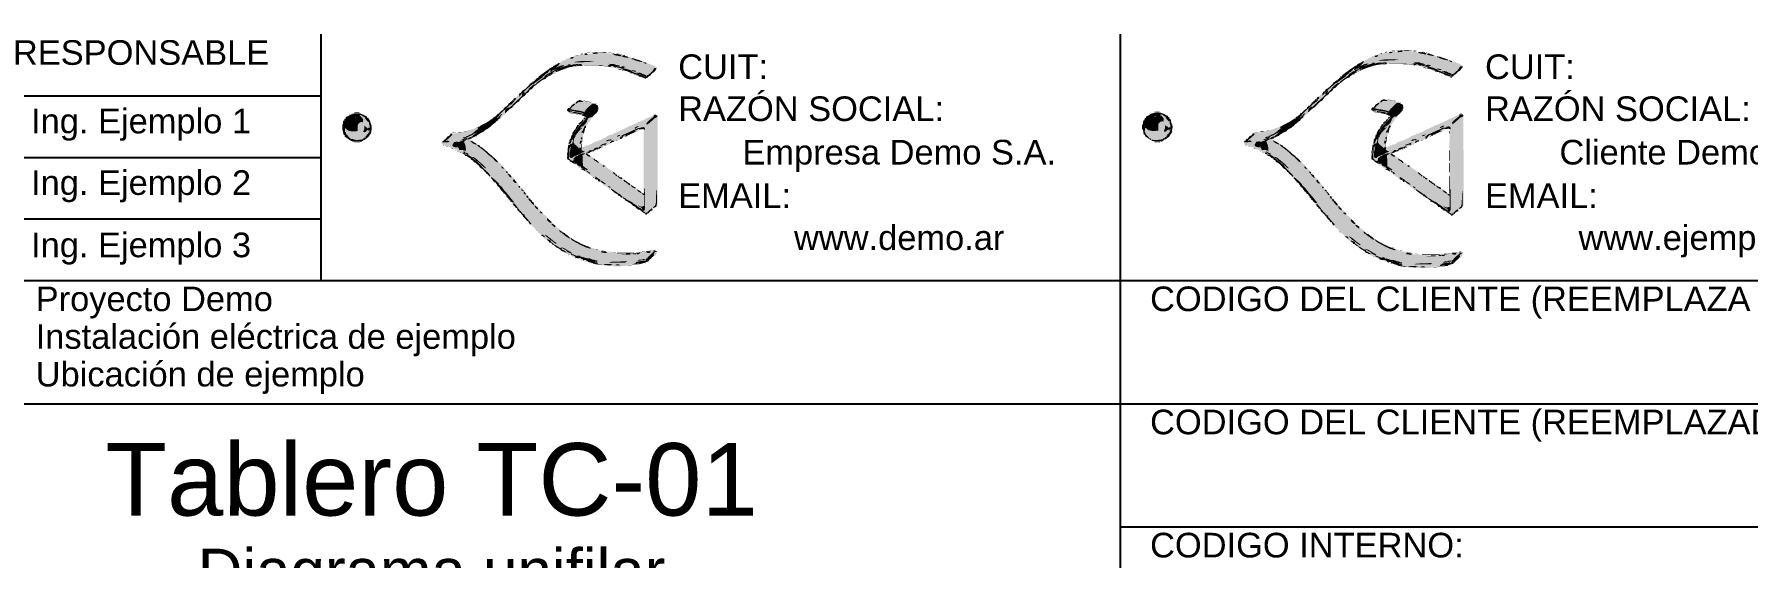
# Model space of a CAD drawing. Header units: millimetres. Extents: x 0 to 594, y 0 to 420.
# Drawn here: x 449.1 to 567.3, y 29.9 to 66 of the extents above; entities that cross this region are included whole.
import ezdxf
from ezdxf.enums import TextEntityAlignment as Align

# ---------------------------------------------------------------- set-up
doc = ezdxf.new("R2010")
doc.units = ezdxf.units.MM
doc.styles.add('ARIAL', font='arial.ttf')

msp = doc.modelspace()

# ---------------------------------------------------------------- texts
at = {"style": 'ARIAL'}
for s, height, p in [('RESPONSABLE', 1.7, (456.48, 63.38)), ('Ing. Ejemplo 1', 1.7, (456.48, 58.65)), ('Empresa Demo S.A.', 1.7, (508.79, 56.5)), ('Cliente Demo S.A.', 1.7, (564.11, 56.5)), ('Ing. Ejemplo 2', 1.7, (456.48, 54.4)), ('Ing. Ejemplo 3', 1.7, (456.48, 50.1)), ('www.demo.ar', 1.7, (508.79, 50.6)), ('www.ejemplo.ar', 1.7, (564.11, 50.6)), ('Tablero TC-01', 5, (476.52, 31.28)), ('Diagrama unifilar', 3.056, (476.52, 26.52))]:
    msp.add_text(s, height=height, dxfattribs=at).set_placement(p, align=Align.BOTTOM_CENTER)
for s, p in [('CUIT:', (493.54, 62.4)), ('CUIT:', (549.21, 62.4)), ('RAZÓN SOCIAL:', (493.54, 59.5)), ('RAZÓN SOCIAL:', (549.21, 59.5)), ('EMAIL:', (493.54, 53.5)), ('EMAIL:', (549.21, 53.5)), ('Proyecto Demo', (449.21, 46.38)), ('CODIGO DEL CLIENTE (REEMPLAZA A):', (526.1, 46.38)), ('Instalación eléctrica de ejemplo', (449.21, 43.78)), ('Ubicación de ejemplo', (449.21, 41.18)), ('CODIGO DEL CLIENTE (REEMPLAZADO POR):', (526.1, 37.88)), ('CODIGO INTERNO:', (526.1, 29.38))]:
    msp.add_text(s, height=1.7, dxfattribs=at).set_placement(p, align=Align.BOTTOM_LEFT)

# ---------------------------------------------------------------- hatches: boundary and pattern name
at = {"true_color": 0xb48539}
h = msp.add_hatch(color=7, dxfattribs=at)
h.paths.add_polyline_path([(489.86, 64.51), (488.33, 64.74), (486.81, 64.59), (486.66, 64.56), (486.51, 64.53), (486.36, 64.51), (486.34, 64.51), (486.32, 64.51), (486.29, 64.51), (486.3, 64.49), (486.31, 64.47), (486.32, 64.46), (486.24, 64.43), (486.17, 64.41), (486.09, 64.39), (486.04, 64.38), (486.01, 64.37), (485.97, 64.36), (485.91, 64.32), (485.88, 64.3), (485.82, 64.27), (485.3, 64.01), (484.8, 63.71), (484.32, 63.38), (484.27, 63.34), (484.21, 63.3), (484.16, 63.27), (484.14, 63.26), (484.12, 63.25), (484.1, 63.24), (484.09, 63.22), (484.07, 63.2), (484.05, 63.19), (484.02, 63.17), (483.99, 63.16), (483.95, 63.14), (483.91, 63.07), (483.87, 63.01), (483.82, 62.95), (483.79, 62.93), (483.77, 62.92), (483.74, 62.9), (483.7, 62.86), (483.65, 62.82), (483.61, 62.79), (483.57, 62.77), (483.54, 62.76), (483.51, 62.74), (483.5, 62.71), (483.49, 62.69), (483.48, 62.66), (483.42, 62.64), (483.36, 62.61), (483.31, 62.59), (483.28, 62.53), (483.25, 62.48), (483.16, 62.4), (483.15, 62.38), (483.13, 62.37), (483.12, 62.35), (483.06, 62.3), (483, 62.24), (482.93, 62.19), (482.86, 62.16), (482.8, 62.12), (482.76, 62.07), (482.74, 62.03), (482.72, 62.01), (482.69, 61.98), (482.63, 61.93), (482.58, 61.88), (482.53, 61.81), (482.52, 61.8), (482.52, 61.78), (482.51, 61.77), (482.49, 61.77), (482.48, 61.77), (482.46, 61.77), (482.44, 61.74), (482.41, 61.72), (482.39, 61.7), (482.34, 61.65), (482.29, 61.61), (482.23, 61.57), (482.19, 61.56), (482.17, 61.55), (482.16, 61.54), (482.16, 61.52), (482.16, 61.49), (482.16, 61.47), (482.14, 61.46), (482.11, 61.45), (482.09, 61.44), (482.07, 61.39), (482.05, 61.36), (482.02, 61.34), (481.96, 61.31), (481.91, 61.28), (481.86, 61.25), (481.83, 61.17), (481.78, 61.1), (481.64, 60.97), (481.6, 60.94), (481.56, 60.91), (481.51, 60.87), (481.47, 60.82), (481.43, 60.77), (481.38, 60.73), (481.33, 60.71), (481.3, 60.68), (481.27, 60.65), (481.22, 60.59), (481.18, 60.54), (481.11, 60.51), (481.1, 60.51), (481.08, 60.5), (481.07, 60.5), (480.99, 60.34), (480.78, 60.18), (480.25, 59.87), (480.23, 59.86), (480.2, 59.84), (480.17, 59.83), (479.52, 59.51), (478.84, 59.29), (478.12, 59.17), (478.11, 59.16), (478.09, 59.16), (478.07, 59.16), (478.04, 59.16), (478.01, 59.15), (477.98, 59.15), (477.92, 59.14), (477.88, 59.14), (477.83, 59.13), (477.79, 59.06), (477.74, 59), (477.67, 58.95), (477.62, 58.94), (477.59, 58.91), (477.56, 58.86), (477.52, 58.8), (477.48, 58.76), (477.42, 58.73), (477.4, 58.72), (477.38, 58.71), (477.36, 58.71), (477.36, 58.69), (477.36, 58.67), (477.36, 58.66), (477.32, 58.65), (477.3, 58.63), (477.26, 58.61), (477.24, 58.55), (477.24, 58.51), (477.23, 58.46), (477.27, 58.4), (477.3, 58.38), (477.34, 58.36), (477.66, 58.26), (477.98, 58.13), (478.28, 57.99), (478.3, 57.98), (478.31, 57.97), (478.33, 57.96), (478.38, 57.93), (478.44, 57.9), (478.49, 57.87), (478.51, 57.86), (478.53, 57.85), (478.54, 57.84), (478.63, 57.8), (478.71, 57.74), (478.78, 57.68), (478.82, 57.65), (478.84, 57.63), (478.88, 57.62), (478.91, 57.61), (478.94, 57.6), (478.98, 57.58), (479.05, 57.52), (479.12, 57.47), (479.2, 57.43), (479.23, 57.42), (479.24, 57.42), (479.25, 57.41), (479.24, 57.4), (479.23, 57.38), (479.23, 57.36), (479.28, 57.33), (479.34, 57.3), (479.4, 57.26), (479.42, 57.21), (479.44, 57.19), (479.46, 57.17), (479.58, 57.1), (479.69, 57.02), (479.78, 56.92), (479.82, 56.87), (479.87, 56.82), (479.92, 56.77), (479.97, 56.74), (480.02, 56.71), (480.06, 56.67), (480.15, 56.57), (480.25, 56.47), (480.35, 56.37), (480.41, 56.32), (480.45, 56.28), (480.49, 56.21), (480.5, 56.19), (480.51, 56.17), (480.52, 56.14), (480.54, 56.14), (480.55, 56.14), (480.57, 56.14), (480.57, 56.13), (480.57, 56.11), (480.57, 56.09), (480.64, 56.05), (480.7, 56.01), (480.74, 55.94), (480.74, 55.93), (480.74, 55.91), (480.74, 55.89), (480.8, 55.86), (480.83, 55.84), (480.86, 55.81), (480.89, 55.77), (480.93, 55.73), (480.97, 55.7), (480.98, 55.68), (481, 55.66), (481.02, 55.65), (481.05, 55.57), (481.09, 55.51), (481.16, 55.46), (481.2, 55.43), (481.22, 55.41), (481.23, 55.37), (481.24, 55.35), (481.24, 55.34), (481.24, 55.32), (481.26, 55.31), (481.27, 55.31), (481.29, 55.3), (481.31, 55.26), (481.32, 55.24), (481.34, 55.2), (481.4, 55.17), (481.44, 55.14), (481.47, 55.08), (481.48, 55.06), (481.48, 55.04), (481.49, 55.02), (481.53, 55.02), (481.55, 55.01), (481.58, 54.98), (481.6, 54.97), (481.61, 54.95), (481.63, 54.93), (481.66, 54.89), (481.69, 54.86), (481.71, 54.82), (481.72, 54.79), (481.73, 54.76), (481.74, 54.72), (481.76, 54.72), (481.79, 54.71), (481.81, 54.7), (481.81, 54.67), (481.81, 54.65), (481.81, 54.63), (481.84, 54.61), (481.86, 54.59), (481.89, 54.58), (481.9, 54.54), (481.92, 54.51), (481.94, 54.48), (481.97, 54.46), (482, 54.44), (482.04, 54.43), (482.04, 54.41), (482.05, 54.39), (482.05, 54.38), (482.06, 54.36), (482.06, 54.34), (482.06, 54.33), (482.09, 54.31), (482.11, 54.29), (482.14, 54.28), (482.16, 54.22), (482.18, 54.19), (482.23, 54.15), (482.25, 54.13), (482.27, 54.12), (482.29, 54.1), (482.29, 54.09), (482.29, 54.07), (482.29, 54.05), (482.34, 54.02), (482.39, 53.98), (482.44, 53.93), (482.45, 53.89), (482.47, 53.85), (482.49, 53.8), (482.51, 53.8), (482.54, 53.79), (482.56, 53.78), (482.56, 53.76), (482.56, 53.75), (482.56, 53.73), (482.63, 53.69), (482.67, 53.65), (482.71, 53.59), (482.73, 53.55), (482.73, 53.54), (482.73, 53.53), (482.76, 53.52), (482.78, 53.51), (482.81, 53.51), (482.84, 53.43), (482.87, 53.38), (482.94, 53.33), (482.99, 53.29), (483.01, 53.27), (483.03, 53.23), (483.03, 53.21), (483.03, 53.2), (483.03, 53.18), (483.06, 53.16), (483.08, 53.15), (483.11, 53.13), (483.14, 53.11), (483.17, 53.09), (483.21, 53.06), (483.23, 53.01), (483.26, 52.96), (483.28, 52.91), (483.34, 52.88), (483.39, 52.84), (483.45, 52.8), (483.47, 52.78), (483.49, 52.75), (483.52, 52.73), (483.58, 52.66), (483.64, 52.6), (483.7, 52.53), (483.74, 52.49), (483.77, 52.45), (483.8, 52.41), (483.89, 52.35), (483.96, 52.28), (484.03, 52.21), (484.06, 52.15), (484.09, 52.12), (484.14, 52.08), (484.19, 52.07), (484.22, 52.05), (484.25, 52.01), (484.27, 51.97), (484.28, 51.95), (484.3, 51.91), (484.33, 51.9), (484.35, 51.9), (484.38, 51.89), (484.38, 51.87), (484.38, 51.85), (484.38, 51.84), (484.39, 51.84), (484.41, 51.84), (484.43, 51.84), (484.5, 51.8), (484.56, 51.75), (484.6, 51.68), (484.61, 51.67), (484.62, 51.65), (484.63, 51.64), (484.64, 51.63), (484.66, 51.63), (484.67, 51.63), (484.71, 51.62), (484.74, 51.61), (484.77, 51.59), (484.78, 51.58), (484.8, 51.57), (484.81, 51.56), (484.82, 51.54), (484.84, 51.53), (484.86, 51.52), (484.89, 51.5), (484.92, 51.47), (484.95, 51.45), (484.98, 51.42), (485, 51.42), (485, 51.41), (485.06, 51.37), (485.11, 51.33), (485.17, 51.29), (485.24, 51.24), (485.31, 51.19), (485.38, 51.13), (485.4, 51.12), (485.41, 51.1), (485.42, 51.09), (485.45, 51.08), (485.47, 51.07), (485.5, 51.07), (485.5, 51.05), (485.5, 51.03), (485.5, 51.02), (485.57, 51.01), (485.61, 51), (485.66, 50.97), (485.71, 50.93), (485.76, 50.9), (485.82, 50.87), (485.93, 50.83), (486.05, 50.78), (486.16, 50.72), (486.35, 50.63), (486.55, 50.54), (486.76, 50.46), (486.78, 50.46), (486.8, 50.45), (486.82, 50.44), (488.09, 50.14), (489.37, 50.05), (490.68, 50.14), (490.7, 50.14), (490.71, 50.14), (490.73, 50.14), (490.96, 50.18), (491.19, 50.22), (491.42, 50.27), (491.42, 50.28), (491.42, 50.29), (491.42, 50.29), (491.44, 50.3), (491.45, 50.31), (491.47, 50.32), (491.48, 50.34), (491.49, 50.35), (491.5, 50.37), (491.51, 50.37), (491.53, 50.37), (491.55, 50.37), (491.55, 50.39), (491.55, 50.4), (491.55, 50.42), (491.58, 50.45), (491.61, 50.48), (491.64, 50.51), (491.66, 50.53), (491.67, 50.54), (491.68, 50.55), (491.74, 50.6), (491.8, 50.65), (491.87, 50.68), (491.89, 50.69), (491.9, 50.69), (491.92, 50.69), (491.94, 50.72), (491.95, 50.74), (491.97, 50.77), (492.01, 50.81), (492.04, 50.89), (492.07, 51.04), (491.92, 51.06), (491.78, 51.06), (491.63, 51.04), (490.79, 50.9), (489.93, 50.85), (489.08, 50.92), (489.08, 50.93), (489.08, 50.95), (489.08, 50.97), (488.99, 50.98), (488.9, 50.99), (488.81, 50.99), (488.31, 51.03), (487.81, 51.16), (487.33, 51.34), (487.31, 51.35), (487.29, 51.36), (487.26, 51.36), (487.08, 51.44), (486.89, 51.53), (486.71, 51.62), (486.66, 51.64), (486.62, 51.66), (486.57, 51.69), (486.55, 51.7), (486.54, 51.71), (486.53, 51.71), (486.5, 51.72), (486.47, 51.74), (486.44, 51.75), (486.36, 51.8), (486.29, 51.84), (486.23, 51.9), (486.18, 51.95), (486.15, 51.97), (486.09, 51.99), (486.04, 52.01), (486.01, 52.03), (485.97, 52.06), (485.94, 52.09), (485.93, 52.1), (485.92, 52.11), (485.87, 52.13), (485.83, 52.15), (485.8, 52.18), (485.76, 52.22), (485.73, 52.25), (485.67, 52.29), (485.59, 52.34), (485.52, 52.39), (485.46, 52.45), (485.44, 52.47), (485.42, 52.49), (485.4, 52.51), (485.37, 52.53), (485.35, 52.54), (485.32, 52.56), (485.3, 52.58), (485.27, 52.61), (485.25, 52.63), (485.19, 52.66), (485.15, 52.69), (485.11, 52.73), (485.08, 52.77), (485.06, 52.79), (485.03, 52.82), (485.01, 52.83), (484.99, 52.85), (484.97, 52.86), (484.93, 52.9), (484.89, 52.94), (484.85, 52.98), (484.83, 52.99), (484.82, 53), (484.8, 53.01), (484.8, 53.02), (484.8, 53.04), (484.8, 53.06), (484.75, 53.09), (484.7, 53.13), (484.66, 53.18), (484.6, 53.25), (484.53, 53.33), (484.46, 53.4), (484.44, 53.42), (484.42, 53.44), (484.4, 53.46), (484.39, 53.47), (484.37, 53.49), (484.35, 53.51), (484.32, 53.52), (484.29, 53.53), (484.25, 53.56), (484.22, 53.63), (484.18, 53.7), (484.12, 53.76), (484.07, 53.79), (484.03, 53.83), (484, 53.88), (483.99, 53.9), (483.99, 53.91), (483.98, 53.93), (483.96, 53.93), (483.95, 53.93), (483.93, 53.93), (483.91, 53.97), (483.89, 53.99), (483.85, 54.03), (483.79, 54.08), (483.73, 54.13), (483.69, 54.21), (483.69, 54.22), (483.68, 54.24), (483.68, 54.25), (483.66, 54.26), (483.63, 54.27), (483.61, 54.28), (483.58, 54.34), (483.56, 54.39), (483.5, 54.43), (483.47, 54.45), (483.45, 54.47), (483.44, 54.5), (483.44, 54.52), (483.43, 54.54), (483.43, 54.55), (483.41, 54.55), (483.4, 54.55), (483.38, 54.55), (483.37, 54.57), (483.36, 54.58), (483.36, 54.6), (483.35, 54.63), (483.34, 54.65), (483.33, 54.68), (483.27, 54.71), (483.22, 54.74), (483.19, 54.8), (483.19, 54.82), (483.19, 54.83), (483.18, 54.85), (483.17, 54.86), (483.15, 54.87), (483.13, 54.87), (483.12, 54.88), (483.1, 54.89), (483.08, 54.9), (483.07, 54.96), (483.05, 55.01), (483.02, 55.06), (483, 55.08), (482.98, 55.1), (482.96, 55.13), (482.92, 55.18), (482.87, 55.23), (482.8, 55.28), (482.79, 55.28), (482.77, 55.29), (482.76, 55.3), (482.75, 55.32), (482.74, 55.35), (482.73, 55.37), (482.71, 55.39), (482.68, 55.41), (482.66, 55.42), (482.66, 55.45), (482.66, 55.47), (482.66, 55.5), (482.63, 55.5), (482.61, 55.51), (482.59, 55.52), (482.58, 55.55), (482.57, 55.57), (482.57, 55.57), (482.57, 55.59), (482.56, 55.6), (482.56, 55.62), (482.54, 55.62), (482.53, 55.62), (482.51, 55.62), (482.51, 55.64), (482.51, 55.65), (482.51, 55.67), (482.48, 55.72), (482.44, 55.76), (482.4, 55.8), (482.36, 55.83), (482.32, 55.86), (482.29, 55.89), (482.25, 55.98), (482.2, 56.05), (482.14, 56.12), (482.03, 56.19), (481.94, 56.27), (481.86, 56.37), (481.83, 56.44), (481.79, 56.5), (481.72, 56.56), (481.68, 56.58), (481.66, 56.6), (481.65, 56.64), (481.64, 56.69), (481.61, 56.73), (481.54, 56.79), (481.51, 56.8), (481.49, 56.81), (481.47, 56.82), (481.44, 56.89), (481.4, 56.96), (481.34, 57.01), (481.28, 57.05), (481.23, 57.09), (481.19, 57.14), (481.18, 57.16), (481.17, 57.17), (481.17, 57.19), (481.11, 57.21), (481.08, 57.23), (481.03, 57.29), (480.98, 57.34), (480.95, 57.38), (480.92, 57.41), (480.88, 57.45), (480.83, 57.48), (480.79, 57.51), (480.75, 57.55), (480.71, 57.6), (480.67, 57.64), (480.61, 57.67), (480.59, 57.69), (480.56, 57.72), (480.47, 57.79), (480.38, 57.87), (480.29, 57.94), (480.23, 57.99), (480.17, 58.04), (480.12, 58.1), (480.08, 58.14), (480.05, 58.17), (480.01, 58.19), (479.96, 58.2), (479.93, 58.22), (479.9, 58.26), (479.86, 58.3), (479.83, 58.32), (479.79, 58.34), (479.77, 58.35), (479.75, 58.36), (479.75, 58.36), (479.75, 58.38), (479.75, 58.39), (479.75, 58.41), (479.65, 58.44), (479.55, 58.49), (479.46, 58.54), (479.44, 58.55), (479.42, 58.56), (479.41, 58.57), (479.31, 58.63), (479.22, 58.69), (479.13, 58.76), (479.23, 58.8), (479.33, 58.85), (479.43, 58.9), (479.45, 58.91), (479.47, 58.92), (479.48, 58.92), (479.57, 58.97), (479.66, 59.03), (479.75, 59.08), (479.85, 59.14), (479.94, 59.2), (480.05, 59.24), (480.07, 59.25), (480.1, 59.25), (480.12, 59.25), (480.12, 59.27), (480.12, 59.29), (480.12, 59.3), (480.19, 59.36), (480.27, 59.41), (480.35, 59.46), (480.38, 59.47), (480.41, 59.49), (480.44, 59.5), (480.48, 59.54), (480.51, 59.57), (480.54, 59.6), (480.58, 59.62), (480.61, 59.64), (480.64, 59.65), (480.65, 59.68), (480.66, 59.7), (480.67, 59.73), (480.76, 59.77), (480.84, 59.83), (480.92, 59.9), (480.94, 59.94), (480.97, 59.97), (480.99, 60), (481.05, 60.03), (481.1, 60.07), (481.15, 60.11), (481.19, 60.15), (481.21, 60.17), (481.22, 60.18), (481.26, 60.21), (481.3, 60.24), (481.34, 60.28), (481.38, 60.32), (481.42, 60.37), (481.47, 60.4), (481.5, 60.42), (481.54, 60.44), (481.59, 60.47), (481.63, 60.55), (481.69, 60.62), (481.75, 60.69), (481.77, 60.7), (481.78, 60.71), (481.8, 60.73), (481.87, 60.79), (481.95, 60.85), (482.03, 60.9), (482.05, 60.91), (482.07, 60.92), (482.09, 60.92), (482.11, 60.98), (482.12, 61), (482.14, 61.03), (482.16, 61.05), (482.17, 61.06), (482.19, 61.07), (482.2, 61.09), (482.22, 61.11), (482.24, 61.13), (482.27, 61.16), (482.29, 61.18), (482.3, 61.19), (482.35, 61.24), (482.4, 61.28), (482.47, 61.31), (482.51, 61.33), (482.55, 61.36), (482.59, 61.4), (482.59, 61.41), (482.59, 61.43), (482.59, 61.44), (482.6, 61.44), (482.62, 61.44), (482.63, 61.44), (482.68, 61.55), (482.74, 61.62), (482.83, 61.68), (482.9, 61.72), (482.96, 61.76), (483.01, 61.82), (483.03, 61.86), (483.05, 61.89), (483.08, 61.94), (483.15, 61.97), (483.2, 61.99), (483.25, 62.04), (483.29, 62.11), (483.34, 62.17), (483.41, 62.21), (483.46, 62.22), (483.5, 62.25), (483.53, 62.29), (483.53, 62.31), (483.53, 62.32), (483.53, 62.34), (483.57, 62.37), (483.61, 62.41), (483.65, 62.44), (483.66, 62.45), (483.68, 62.46), (483.7, 62.48), (483.75, 62.52), (483.8, 62.56), (483.85, 62.6), (483.87, 62.61), (483.89, 62.63), (483.9, 62.64), (483.95, 62.68), (484, 62.71), (484.05, 62.75), (484.07, 62.77), (484.08, 62.77), (484.09, 62.78), (484.17, 62.84), (484.26, 62.88), (484.35, 62.92), (484.38, 62.93), (484.4, 62.93), (484.43, 62.94), (484.43, 62.96), (484.43, 62.97), (484.43, 62.99), (484.51, 63.05), (484.59, 63.1), (484.69, 63.13), (484.71, 63.13), (484.73, 63.14), (484.75, 63.14), (484.74, 63.16), (484.73, 63.19), (484.73, 63.21), (484.76, 63.21), (484.8, 63.22), (484.86, 63.25), (485.3, 63.46), (485.75, 63.63), (486.22, 63.77), (486.25, 63.77), (486.27, 63.78), (486.29, 63.78), (487.62, 63.91), (488.95, 63.74), (490.23, 63.36), (490.23, 63.34), (490.23, 63.33), (490.23, 63.31), (490.39, 63.3), (490.54, 63.25), (490.82, 63.14), (490.82, 63.12), (490.82, 63.1), (490.82, 63.09), (490.88, 63.08), (490.94, 63.06), (491, 63.05), (491.09, 63.02), (491.18, 62.99), (491.27, 62.97), (491.34, 62.97), (491.39, 62.98), (491.45, 63.01), (491.48, 63.06), (491.52, 63.1), (491.57, 63.13), (491.59, 63.13), (491.6, 63.13), (491.62, 63.14), (491.67, 63.22), (491.72, 63.28), (491.79, 63.34), (491.81, 63.35), (491.83, 63.35), (491.84, 63.36), (491.95, 63.47), (492.02, 63.59), (492.07, 63.73), (492.04, 63.74), (492.03, 63.75), (492.03, 63.75), (492.01, 63.76), (491.99, 63.76), (491.97, 63.77), (491.93, 63.78), (491.9, 63.79), (491.87, 63.81), (491.85, 63.83), (491.84, 63.84), (491.82, 63.86), (491.77, 63.88), (491.72, 63.89), (491.67, 63.91), (491.64, 63.92), (491.61, 63.93), (491.59, 63.94), (491.5, 63.97), (491.41, 64), (491.33, 64.04)])
h.paths.add_polyline_path([(482.09, 56.12), (482.1, 56.08), (482.11, 56.07), (482.11, 56.07)])
h.paths.add_polyline_path([(482.44, 55.67), (482.41, 55.72), (482.43, 55.69), (482.43, 55.67)])
h.paths.add_polyline_path([(488.68, 50.96), (488.68, 50.97), (488.74, 50.97), (488.8, 50.97), (488.86, 50.97), (488.86, 50.96), (488.86, 50.95), (488.86, 50.94), (488.8, 50.94), (488.74, 50.94), (488.68, 50.94), (488.68, 50.95)])
at = {"true_color": 0xab8346}
for points in [[(491.33, 64.04), (489.86, 64.51), (488.33, 64.74), (486.81, 64.59), (486.66, 64.56), (486.51, 64.53), (486.36, 64.51), (486.34, 64.51), (486.32, 64.51), (486.29, 64.51), (486.3, 64.49), (486.31, 64.47), (486.32, 64.46), (486.24, 64.43), (486.17, 64.41), (486.09, 64.39), (486.04, 64.38), (486.01, 64.37), (485.97, 64.36), (485.91, 64.32), (485.88, 64.3), (485.82, 64.27), (485.3, 64.01), (484.8, 63.71), (484.32, 63.38), (484.27, 63.34), (484.21, 63.3), (484.16, 63.27), (484.14, 63.26), (484.12, 63.25), (484.1, 63.24), (484.09, 63.22), (484.07, 63.2), (484.05, 63.19), (484.02, 63.17), (483.99, 63.16), (483.95, 63.14), (483.91, 63.07), (483.87, 63.01), (483.82, 62.95), (483.79, 62.93), (483.77, 62.92), (483.74, 62.9), (483.7, 62.86), (483.65, 62.82), (483.61, 62.79), (483.57, 62.77), (483.54, 62.76), (483.51, 62.74), (483.5, 62.71), (483.49, 62.69), (483.48, 62.66), (483.42, 62.64), (483.36, 62.61), (483.31, 62.59), (483.28, 62.53), (483.25, 62.48), (483.16, 62.4), (483.15, 62.38), (483.13, 62.37), (483.12, 62.35), (483.06, 62.3), (483, 62.24), (482.93, 62.19), (482.86, 62.16), (482.8, 62.12), (482.76, 62.07), (482.74, 62.03), (482.72, 62.01), (482.69, 61.98), (482.63, 61.93), (482.58, 61.88), (482.53, 61.81), (482.52, 61.8), (482.52, 61.78), (482.51, 61.77), (482.49, 61.77), (482.48, 61.77), (482.46, 61.77), (482.44, 61.74), (482.41, 61.72), (482.39, 61.7), (482.34, 61.65), (482.29, 61.61), (482.23, 61.57), (482.19, 61.56), (482.17, 61.55), (482.16, 61.54), (482.16, 61.52), (482.16, 61.49), (482.16, 61.47), (482.14, 61.46), (482.11, 61.45), (482.09, 61.44), (482.07, 61.39), (482.05, 61.36), (482.02, 61.34), (481.96, 61.31), (481.91, 61.28), (481.86, 61.25), (481.83, 61.17), (481.78, 61.1), (481.64, 60.97), (481.6, 60.94), (481.56, 60.91), (481.51, 60.87), (481.47, 60.82), (481.43, 60.77), (481.38, 60.73), (481.33, 60.71), (481.3, 60.68), (481.27, 60.65), (481.22, 60.59), (481.18, 60.54), (481.11, 60.51), (481.1, 60.51), (481.08, 60.5), (481.07, 60.5), (480.99, 60.34), (480.78, 60.18), (480.25, 59.87), (480.23, 59.86), (480.2, 59.84), (480.17, 59.83), (479.52, 59.51), (478.84, 59.29), (478.12, 59.17), (478.11, 59.16), (478.09, 59.16), (478.07, 59.16), (478.04, 59.16), (478.01, 59.15), (477.98, 59.15), (477.92, 59.14), (477.88, 59.14), (477.83, 59.13), (477.79, 59.06), (477.74, 59), (477.67, 58.95), (477.62, 58.94), (477.59, 58.91), (477.56, 58.86), (477.52, 58.8), (477.48, 58.76), (477.42, 58.73), (477.4, 58.72), (477.38, 58.71), (477.36, 58.71), (477.36, 58.69), (477.36, 58.67), (477.36, 58.66), (477.32, 58.65), (477.3, 58.63), (477.26, 58.61), (477.24, 58.55), (477.24, 58.51), (477.23, 58.46), (477.27, 58.4), (477.3, 58.38), (477.34, 58.36), (477.66, 58.26), (477.98, 58.13), (478.28, 57.99), (478.3, 57.98), (478.31, 57.97), (478.33, 57.96), (478.38, 57.93), (478.44, 57.9), (478.49, 57.87), (478.51, 57.86), (478.53, 57.85), (478.54, 57.84), (478.63, 57.8), (478.71, 57.74), (478.78, 57.68), (478.82, 57.65), (478.84, 57.63), (478.88, 57.62), (478.91, 57.61), (478.94, 57.6), (478.98, 57.58), (479.05, 57.52), (479.12, 57.47), (479.2, 57.43), (479.23, 57.42), (479.24, 57.42), (479.25, 57.41), (479.24, 57.4), (479.23, 57.38), (479.23, 57.36), (479.28, 57.33), (479.34, 57.3), (479.4, 57.26), (479.42, 57.21), (479.44, 57.19), (479.46, 57.17), (479.58, 57.1), (479.69, 57.02), (479.78, 56.92), (479.82, 56.87), (479.87, 56.82), (479.92, 56.77), (479.97, 56.74), (480.02, 56.71), (480.06, 56.67), (480.15, 56.57), (480.25, 56.47), (480.35, 56.37), (480.41, 56.32), (480.45, 56.28), (480.49, 56.21), (480.5, 56.19), (480.51, 56.17), (480.52, 56.14), (480.54, 56.14), (480.55, 56.14), (480.57, 56.14), (480.57, 56.13), (480.57, 56.11), (480.57, 56.09), (480.64, 56.05), (480.7, 56.01), (480.74, 55.94), (480.74, 55.93), (480.74, 55.91), (480.74, 55.89), (480.8, 55.86), (480.83, 55.84), (480.86, 55.81), (480.89, 55.77), (480.93, 55.73), (480.97, 55.7), (480.98, 55.68), (481, 55.66), (481.02, 55.65), (481.05, 55.57), (481.09, 55.51), (481.16, 55.46), (481.2, 55.43), (481.22, 55.41), (481.23, 55.37), (481.24, 55.35), (481.24, 55.34), (481.24, 55.32), (481.26, 55.31), (481.27, 55.31), (481.29, 55.3), (481.31, 55.26), (481.32, 55.24), (481.34, 55.2), (481.4, 55.17), (481.44, 55.14), (481.47, 55.08), (481.48, 55.06), (481.48, 55.04), (481.49, 55.02), (481.53, 55.02), (481.55, 55.01), (481.58, 54.98), (481.6, 54.97), (481.61, 54.95), (481.63, 54.93), (481.66, 54.89), (481.69, 54.86), (481.71, 54.82), (481.72, 54.79), (481.73, 54.76), (481.74, 54.72), (481.76, 54.72), (481.79, 54.71), (481.81, 54.7), (481.81, 54.67), (481.81, 54.65), (481.81, 54.63), (481.84, 54.61), (481.86, 54.59), (481.89, 54.58), (481.9, 54.54), (481.92, 54.51), (481.94, 54.48), (481.97, 54.46), (482, 54.44), (482.04, 54.43), (482.04, 54.41), (482.05, 54.39), (482.05, 54.38), (482.06, 54.36), (482.06, 54.34), (482.06, 54.33), (482.09, 54.31), (482.11, 54.29), (482.14, 54.28), (482.16, 54.22), (482.18, 54.19), (482.23, 54.15), (482.25, 54.13), (482.27, 54.12), (482.29, 54.1), (482.29, 54.09), (482.29, 54.07), (482.29, 54.05), (482.34, 54.02), (482.39, 53.98), (482.44, 53.93), (482.45, 53.89), (482.47, 53.85), (482.49, 53.8), (482.51, 53.8), (482.54, 53.79), (482.56, 53.78), (482.56, 53.76), (482.56, 53.75), (482.56, 53.73), (482.63, 53.69), (482.67, 53.65), (482.71, 53.59), (482.73, 53.55), (482.73, 53.54), (482.73, 53.53), (482.76, 53.52), (482.78, 53.51), (482.81, 53.51), (482.84, 53.43), (482.87, 53.38), (482.94, 53.33), (482.99, 53.29), (483.01, 53.27), (483.03, 53.23), (483.03, 53.21), (483.03, 53.2), (483.03, 53.18), (483.06, 53.16), (483.08, 53.15), (483.11, 53.13), (483.14, 53.11), (483.17, 53.09), (483.21, 53.06), (483.23, 53.01), (483.26, 52.96), (483.28, 52.91), (483.34, 52.88), (483.39, 52.84), (483.45, 52.8), (483.47, 52.78), (483.49, 52.75), (483.52, 52.73), (483.58, 52.66), (483.64, 52.6), (483.7, 52.53), (483.74, 52.49), (483.77, 52.45), (483.8, 52.41), (483.89, 52.35), (483.96, 52.28), (484.03, 52.21), (484.06, 52.15), (484.09, 52.12), (484.14, 52.08), (484.19, 52.07), (484.22, 52.05), (484.25, 52.01), (484.27, 51.97), (484.28, 51.95), (484.3, 51.91), (484.33, 51.9), (484.35, 51.9), (484.38, 51.89), (484.38, 51.87), (484.38, 51.85), (484.38, 51.84), (484.39, 51.84), (484.41, 51.84), (484.43, 51.84), (484.5, 51.8), (484.56, 51.75), (484.6, 51.68), (484.61, 51.67), (484.62, 51.65), (484.63, 51.64), (484.64, 51.63), (484.66, 51.63), (484.67, 51.63), (484.71, 51.62), (484.74, 51.61), (484.77, 51.59), (484.78, 51.58), (484.8, 51.57), (484.81, 51.56), (484.82, 51.54), (484.84, 51.53), (484.86, 51.52), (484.89, 51.5), (484.92, 51.47), (484.95, 51.45), (484.98, 51.42), (485, 51.42), (485, 51.41), (485.06, 51.37), (485.11, 51.33), (485.17, 51.29), (485.24, 51.24), (485.31, 51.19), (485.38, 51.13), (485.4, 51.12), (485.41, 51.1), (485.42, 51.09), (485.45, 51.08), (485.47, 51.07), (485.5, 51.07), (485.5, 51.05), (485.5, 51.03), (485.5, 51.02), (485.57, 51.01), (485.61, 51), (485.66, 50.97), (485.71, 50.93), (485.76, 50.9), (485.82, 50.87), (485.93, 50.83), (486.05, 50.78), (486.16, 50.72), (486.35, 50.63), (486.55, 50.54), (486.76, 50.46), (486.78, 50.46), (486.8, 50.45), (486.82, 50.44), (488.09, 50.14), (489.37, 50.05), (490.68, 50.14), (490.7, 50.14), (490.71, 50.14), (490.73, 50.14), (490.96, 50.18), (491.19, 50.22), (491.42, 50.27), (491.43, 50.31), (491.44, 50.35), (491.45, 50.39), (491.41, 50.39), (491.38, 50.38), (491.35, 50.37), (491.35, 50.39), (491.35, 50.4), (491.35, 50.42), (491.33, 50.4), (491.31, 50.39), (491.3, 50.37), (491.27, 50.37), (491.24, 50.37), (491.21, 50.37), (491.13, 50.37), (491.06, 50.37), (490.99, 50.36), (490.45, 50.27), (489.91, 50.22), (489.37, 50.21), (489.34, 50.21), (489.31, 50.21), (489.28, 50.21), (488.94, 50.21), (488.61, 50.22), (488.28, 50.26), (488.25, 50.26), (488.22, 50.27), (488.19, 50.27), (487.89, 50.31), (487.59, 50.36), (487.3, 50.44), (487.25, 50.46), (487.2, 50.47), (487.15, 50.49), (486.16, 50.88), (485.23, 51.41), (484.39, 52.06), (484.34, 52.1), (484.3, 52.14), (484.25, 52.18), (484.15, 52.27), (484.05, 52.36), (483.96, 52.45), (483.94, 52.47), (483.92, 52.49), (483.91, 52.51), (483.8, 52.61), (483.69, 52.72), (483.59, 52.83), (483.53, 52.91), (483.46, 52.98), (483.39, 53.05), (483.25, 53.2), (483.12, 53.35), (482.99, 53.5), (482.92, 53.58), (482.85, 53.66), (482.78, 53.75), (482.77, 53.76), (482.76, 53.77), (482.75, 53.79), (482.7, 53.84), (482.66, 53.9), (482.61, 53.95), (482.43, 54.17), (482.24, 54.39), (482.07, 54.61), (481.96, 54.74), (481.86, 54.86), (481.76, 54.98), (481.66, 55.09), (481.57, 55.2), (481.48, 55.31), (481.38, 55.44), (481.27, 55.56), (481.16, 55.69), (481.07, 55.79), (480.98, 55.89), (480.9, 55.99), (480.84, 56.07), (480.77, 56.14), (480.7, 56.21), (480.64, 56.27), (480.58, 56.33), (480.53, 56.4), (480.48, 56.45), (480.44, 56.5), (480.38, 56.54), (480.34, 56.58), (480.31, 56.61), (480.26, 56.65), (480.12, 56.79), (479.97, 56.94), (479.81, 57.08), (479.79, 57.1), (479.78, 57.11), (479.77, 57.11), (479.28, 57.51), (478.76, 57.86), (478.21, 58.17), (478.19, 58.18), (478.17, 58.19), (478.15, 58.2), (478.12, 58.22), (478.1, 58.23), (478.09, 58.23), (478.04, 58.26), (478.01, 58.29), (477.99, 58.33), (477.98, 58.37), (477.99, 58.39), (478, 58.42), (478.04, 58.45), (478.08, 58.46), (478.14, 58.48), (478.23, 58.5), (478.34, 58.54), (478.55, 58.61), (478.69, 58.66), (478.83, 58.7), (478.98, 58.72), (479.07, 58.74), (479.15, 58.76), (479.23, 58.8), (479.26, 58.81), (479.28, 58.82), (479.3, 58.83), (479.45, 58.91), (479.6, 58.99), (479.75, 59.08), (479.85, 59.14), (479.94, 59.2), (480.05, 59.24), (480.07, 59.25), (480.1, 59.25), (480.12, 59.25), (480.12, 59.27), (480.12, 59.29), (480.12, 59.3), (480.19, 59.36), (480.27, 59.41), (480.35, 59.46), (480.38, 59.47), (480.41, 59.49), (480.44, 59.5), (480.48, 59.54), (480.51, 59.57), (480.54, 59.6), (480.58, 59.62), (480.61, 59.64), (480.64, 59.65), (480.65, 59.68), (480.66, 59.7), (480.67, 59.73), (480.76, 59.77), (480.84, 59.83), (480.92, 59.9), (480.94, 59.94), (480.97, 59.97), (480.99, 60), (481.05, 60.03), (481.1, 60.07), (481.15, 60.11), (481.19, 60.15), (481.21, 60.17), (481.22, 60.18), (481.26, 60.21), (481.3, 60.24), (481.34, 60.28), (481.38, 60.32), (481.42, 60.37), (481.47, 60.4), (481.5, 60.42), (481.54, 60.44), (481.59, 60.47), (481.63, 60.55), (481.69, 60.62), (481.75, 60.69), (481.77, 60.7), (481.78, 60.71), (481.8, 60.73), (481.87, 60.79), (481.95, 60.85), (482.03, 60.9), (482.05, 60.91), (482.07, 60.92), (482.09, 60.92), (482.11, 60.98), (482.12, 61), (482.14, 61.03), (482.16, 61.05), (482.17, 61.06), (482.19, 61.07), (482.2, 61.09), (482.22, 61.11), (482.24, 61.13), (482.27, 61.16), (482.29, 61.18), (482.3, 61.19), (482.35, 61.24), (482.4, 61.28), (482.47, 61.31), (482.51, 61.33), (482.55, 61.36), (482.59, 61.4), (482.59, 61.41), (482.59, 61.43), (482.59, 61.44), (482.6, 61.44), (482.62, 61.44), (482.63, 61.44), (482.68, 61.55), (482.74, 61.62), (482.83, 61.68), (482.9, 61.72), (482.96, 61.76), (483.01, 61.82), (483.03, 61.86), (483.05, 61.89), (483.08, 61.94), (483.15, 61.97), (483.2, 61.99), (483.25, 62.04), (483.29, 62.11), (483.34, 62.17), (483.41, 62.21), (483.46, 62.22), (483.5, 62.25), (483.53, 62.29), (483.53, 62.31), (483.53, 62.32), (483.53, 62.34), (483.57, 62.37), (483.61, 62.41), (483.65, 62.44), (483.66, 62.45), (483.68, 62.46), (483.7, 62.48), (483.75, 62.52), (483.8, 62.56), (483.85, 62.6), (483.87, 62.61), (483.89, 62.63), (483.9, 62.64), (483.95, 62.68), (484, 62.71), (484.05, 62.75), (484.07, 62.77), (484.08, 62.77), (484.09, 62.78), (484.17, 62.84), (484.26, 62.88), (484.35, 62.92), (484.38, 62.93), (484.4, 62.93), (484.43, 62.94), (484.43, 62.96), (484.43, 62.97), (484.43, 62.99), (484.51, 63.05), (484.59, 63.1), (484.69, 63.13), (484.71, 63.13), (484.73, 63.14), (484.75, 63.14), (484.74, 63.16), (484.73, 63.19), (484.73, 63.21), (484.76, 63.21), (484.8, 63.22), (484.86, 63.25), (485.3, 63.46), (485.75, 63.63), (486.22, 63.77), (486.25, 63.77), (486.27, 63.78), (486.29, 63.78), (487.62, 63.91), (488.95, 63.74), (490.23, 63.36), (490.23, 63.34), (490.23, 63.33), (490.23, 63.31), (490.39, 63.3), (490.54, 63.25), (490.82, 63.14), (490.82, 63.12), (490.82, 63.1), (490.82, 63.09), (490.88, 63.08), (490.94, 63.06), (491, 63.05), (491.09, 63.02), (491.18, 62.99), (491.27, 62.97), (491.34, 62.97), (491.39, 62.98), (491.45, 63.01), (491.48, 63.06), (491.52, 63.1), (491.57, 63.13), (491.59, 63.13), (491.6, 63.13), (491.62, 63.14), (491.67, 63.22), (491.72, 63.28), (491.79, 63.34), (491.81, 63.35), (491.83, 63.35), (491.84, 63.36), (491.95, 63.47), (492.02, 63.59), (492.07, 63.73), (492.04, 63.74), (492.03, 63.75), (492.03, 63.75), (492.01, 63.76), (491.99, 63.76), (491.97, 63.77), (491.93, 63.78), (491.9, 63.79), (491.87, 63.81), (491.85, 63.83), (491.84, 63.84), (491.82, 63.86), (491.77, 63.88), (491.72, 63.89), (491.67, 63.91), (491.64, 63.92), (491.61, 63.93), (491.59, 63.94), (491.5, 63.97), (491.41, 64)], [(546.91, 64.15), (545.43, 64.63), (543.87, 64.87), (542.32, 64.72), (542.17, 64.68), (542.01, 64.66), (541.86, 64.64), (541.84, 64.64), (541.81, 64.63), (541.79, 64.63), (541.8, 64.61), (541.81, 64.6), (541.82, 64.58), (541.74, 64.55), (541.66, 64.53), (541.58, 64.52), (541.53, 64.51), (541.5, 64.5), (541.46, 64.48), (541.41, 64.44), (541.37, 64.42), (541.31, 64.39), (540.78, 64.13), (540.27, 63.83), (539.78, 63.49), (539.73, 63.44), (539.67, 63.41), (539.62, 63.37), (539.6, 63.36), (539.58, 63.35), (539.56, 63.34), (539.55, 63.32), (539.53, 63.31), (539.51, 63.29), (539.48, 63.27), (539.45, 63.26), (539.41, 63.24), (539.37, 63.17), (539.32, 63.11), (539.27, 63.05), (539.25, 63.03), (539.22, 63.01), (539.2, 62.99), (539.15, 62.96), (539.1, 62.92), (539.06, 62.88), (539.02, 62.87), (538.99, 62.85), (538.95, 62.83), (538.95, 62.81), (538.94, 62.78), (538.93, 62.76), (538.87, 62.73), (538.81, 62.71), (538.75, 62.68), (538.73, 62.62), (538.69, 62.57), (538.61, 62.48), (538.59, 62.47), (538.57, 62.45), (538.56, 62.44), (538.5, 62.38), (538.44, 62.33), (538.37, 62.28), (538.3, 62.24), (538.24, 62.21), (538.19, 62.15), (538.17, 62.11), (538.16, 62.09), (538.13, 62.06), (538.06, 62.01), (538.01, 61.96), (537.96, 61.89), (537.95, 61.88), (537.95, 61.86), (537.94, 61.84), (537.92, 61.84), (537.91, 61.84), (537.89, 61.84), (537.87, 61.82), (537.84, 61.8), (537.82, 61.77), (537.77, 61.72), (537.72, 61.68), (537.65, 61.65), (537.61, 61.63), (537.6, 61.62), (537.59, 61.62), (537.59, 61.59), (537.59, 61.57), (537.59, 61.54), (537.56, 61.53), (537.54, 61.52), (537.51, 61.52), (537.49, 61.46), (537.47, 61.43), (537.44, 61.41), (537.39, 61.38), (537.33, 61.35), (537.28, 61.31), (537.25, 61.24), (537.19, 61.17), (537.05, 61.03), (537.01, 61), (536.97, 60.97), (536.93, 60.93), (536.89, 60.88), (536.84, 60.83), (536.79, 60.79), (536.74, 60.76), (536.71, 60.74), (536.67, 60.7), (536.63, 60.64), (536.58, 60.59), (536.52, 60.56), (536.5, 60.56), (536.49, 60.56), (536.47, 60.55), (536.4, 60.39), (536.18, 60.23), (535.64, 59.92), (535.62, 59.9), (535.59, 59.88), (535.56, 59.87), (534.89, 59.55), (534.21, 59.33), (533.48, 59.2), (533.46, 59.19), (533.44, 59.19), (533.43, 59.19), (533.39, 59.19), (533.36, 59.18), (533.33, 59.18), (533.27, 59.17), (533.23, 59.17), (533.18, 59.16), (533.14, 59.08), (533.09, 59.02), (533.01, 58.98), (532.97, 58.96), (532.94, 58.94), (532.9, 58.88), (532.86, 58.82), (532.82, 58.78), (532.76, 58.75), (532.74, 58.74), (532.72, 58.74), (532.7, 58.73), (532.7, 58.71), (532.7, 58.69), (532.7, 58.68), (532.66, 58.67), (532.63, 58.65), (532.6, 58.63), (532.58, 58.57), (532.57, 58.53), (532.57, 58.48), (532.61, 58.42), (532.64, 58.4), (532.68, 58.38), (533.01, 58.27), (533.33, 58.14), (533.64, 57.99), (533.65, 57.99), (533.67, 57.98), (533.69, 57.97), (533.74, 57.94), (533.79, 57.91), (533.85, 57.88), (533.87, 57.87), (533.89, 57.86), (533.9, 57.85), (533.99, 57.8), (534.07, 57.75), (534.15, 57.68), (534.18, 57.65), (534.21, 57.64), (534.24, 57.63), (534.28, 57.62), (534.31, 57.6), (534.34, 57.58), (534.42, 57.52), (534.49, 57.47), (534.57, 57.43), (534.6, 57.42), (534.62, 57.41), (534.62, 57.41), (534.61, 57.39), (534.61, 57.38), (534.6, 57.36), (534.66, 57.33), (534.72, 57.3), (534.77, 57.26), (534.79, 57.21), (534.81, 57.18), (534.84, 57.16), (534.96, 57.09), (535.07, 57.01), (535.16, 56.91), (535.21, 56.86), (535.25, 56.8), (535.31, 56.75), (535.36, 56.73), (535.41, 56.7), (535.45, 56.66), (535.54, 56.55), (535.64, 56.45), (535.74, 56.35), (535.8, 56.3), (535.84, 56.26), (535.88, 56.19), (535.89, 56.17), (535.9, 56.14), (535.91, 56.12), (535.93, 56.12), (535.95, 56.12), (535.97, 56.12), (535.97, 56.1), (535.97, 56.09), (535.97, 56.07), (536.04, 56.03), (536.09, 55.98), (536.13, 55.91), (536.14, 55.9), (536.14, 55.88), (536.14, 55.87), (536.2, 55.83), (536.23, 55.81), (536.26, 55.78), (536.29, 55.74), (536.33, 55.7), (536.37, 55.66), (536.39, 55.65), (536.4, 55.63), (536.42, 55.61), (536.46, 55.53), (536.5, 55.47), (536.56, 55.42), (536.61, 55.39), (536.63, 55.37), (536.64, 55.33), (536.64, 55.31), (536.65, 55.3), (536.65, 55.28), (536.67, 55.27), (536.68, 55.27), (536.7, 55.26), (536.72, 55.22), (536.73, 55.2), (536.75, 55.16), (536.81, 55.13), (536.85, 55.1), (536.88, 55.04), (536.89, 55.02), (536.9, 55), (536.9, 54.98), (536.94, 54.98), (536.96, 54.97), (537, 54.94), (537.01, 54.92), (537.03, 54.9), (537.04, 54.88), (537.08, 54.84), (537.1, 54.82), (537.13, 54.78), (537.14, 54.74), (537.15, 54.71), (537.16, 54.68), (537.18, 54.67), (537.21, 54.66), (537.23, 54.65), (537.23, 54.62), (537.23, 54.6), (537.23, 54.57), (537.26, 54.56), (537.28, 54.54), (537.31, 54.52), (537.32, 54.49), (537.34, 54.46), (537.36, 54.42), (537.39, 54.41), (537.43, 54.39), (537.46, 54.37), (537.46, 54.35), (537.47, 54.34), (537.47, 54.32), (537.48, 54.3), (537.48, 54.29), (537.49, 54.27), (537.51, 54.25), (537.54, 54.24), (537.56, 54.22), (537.58, 54.16), (537.6, 54.13), (537.65, 54.09), (537.67, 54.07), (537.69, 54.06), (537.71, 54.04), (537.71, 54.03), (537.71, 54.01), (537.71, 53.99), (537.77, 53.96), (537.82, 53.91), (537.87, 53.86), (537.88, 53.82), (537.9, 53.78), (537.92, 53.74), (537.94, 53.73), (537.97, 53.72), (537.99, 53.71), (537.99, 53.7), (537.99, 53.68), (537.99, 53.66), (538.06, 53.62), (538.11, 53.58), (538.15, 53.52), (538.16, 53.48), (538.17, 53.47), (538.17, 53.46), (538.19, 53.45), (538.22, 53.44), (538.25, 53.43), (538.27, 53.36), (538.31, 53.31), (538.37, 53.26), (538.43, 53.22), (538.45, 53.19), (538.47, 53.15), (538.47, 53.14), (538.47, 53.12), (538.47, 53.1), (538.5, 53.09), (538.52, 53.07), (538.55, 53.05), (538.59, 53.03), (538.61, 53.01), (538.65, 52.98), (538.68, 52.93), (538.7, 52.88), (538.73, 52.83), (538.79, 52.79), (538.84, 52.76), (538.89, 52.72), (538.92, 52.69), (538.94, 52.67), (538.96, 52.64), (539.03, 52.58), (539.09, 52.51), (539.16, 52.44), (539.19, 52.4), (539.22, 52.36), (539.26, 52.32), (539.34, 52.26), (539.42, 52.19), (539.49, 52.12), (539.51, 52.06), (539.54, 52.02), (539.6, 51.99), (539.65, 51.97), (539.68, 51.95), (539.71, 51.91), (539.73, 51.88), (539.75, 51.85), (539.77, 51.81), (539.79, 51.8), (539.82, 51.8), (539.84, 51.79), (539.84, 51.77), (539.84, 51.75), (539.84, 51.74), (539.86, 51.74), (539.88, 51.74), (539.89, 51.74), (539.96, 51.69), (540.02, 51.65), (540.07, 51.58), (540.08, 51.56), (540.09, 51.55), (540.09, 51.53), (540.11, 51.53), (540.13, 51.53), (540.14, 51.52), (540.18, 51.51), (540.21, 51.5), (540.24, 51.48), (540.25, 51.47), (540.27, 51.46), (540.28, 51.45), (540.3, 51.44), (540.31, 51.43), (540.33, 51.42), (540.36, 51.39), (540.4, 51.36), (540.43, 51.34), (540.46, 51.32), (540.47, 51.31), (540.48, 51.3), (540.54, 51.26), (540.59, 51.22), (540.65, 51.18), (540.72, 51.13), (540.8, 51.08), (540.86, 51.02), (540.88, 51.01), (540.89, 50.99), (540.91, 50.98), (540.93, 50.97), (540.96, 50.96), (540.98, 50.95), (540.98, 50.93), (540.98, 50.92), (540.98, 50.9), (541.05, 50.9), (541.1, 50.89), (541.15, 50.85), (541.2, 50.81), (541.25, 50.78), (541.31, 50.76), (541.42, 50.71), (541.54, 50.66), (541.66, 50.6), (541.85, 50.5), (542.06, 50.42), (542.26, 50.34), (542.28, 50.33), (542.3, 50.33), (542.32, 50.32), (543.62, 50.01), (544.93, 49.92), (546.26, 50.01), (546.27, 50.01), (546.29, 50.01), (546.31, 50.01), (546.54, 50.05), (546.78, 50.09), (547.01, 50.14), (547.02, 50.18), (547.03, 50.23), (547.04, 50.27), (547, 50.26), (546.97, 50.25), (546.93, 50.24), (546.93, 50.26), (546.93, 50.28), (546.93, 50.29), (546.92, 50.28), (546.9, 50.26), (546.88, 50.24), (546.85, 50.24), (546.82, 50.24), (546.79, 50.24), (546.72, 50.24), (546.65, 50.24), (546.58, 50.23), (546.03, 50.14), (545.48, 50.1), (544.92, 50.08), (544.89, 50.08), (544.86, 50.08), (544.83, 50.08), (544.49, 50.08), (544.15, 50.09), (543.81, 50.13), (543.78, 50.13), (543.75, 50.14), (543.72, 50.14), (543.41, 50.18), (543.11, 50.23), (542.82, 50.31), (542.77, 50.33), (542.72, 50.35), (542.67, 50.36), (541.65, 50.76), (540.71, 51.3), (539.85, 51.96), (539.81, 52), (539.76, 52.04), (539.72, 52.08), (539.61, 52.17), (539.51, 52.27), (539.41, 52.36), (539.4, 52.38), (539.38, 52.4), (539.36, 52.42), (539.25, 52.53), (539.15, 52.64), (539.04, 52.75), (538.97, 52.83), (538.91, 52.9), (538.84, 52.97), (538.7, 53.12), (538.56, 53.27), (538.43, 53.43), (538.36, 53.51), (538.29, 53.6), (538.22, 53.68), (538.21, 53.69), (538.2, 53.71), (538.19, 53.72), (538.14, 53.78), (538.09, 53.83), (538.04, 53.89), (537.86, 54.11), (537.67, 54.33), (537.49, 54.56), (537.39, 54.69), (537.28, 54.81), (537.17, 54.94), (537.08, 55.04), (536.99, 55.15), (536.9, 55.27), (536.79, 55.4), (536.68, 55.53), (536.57, 55.66), (536.48, 55.76), (536.39, 55.86), (536.3, 55.96), (536.24, 56.04), (536.17, 56.12), (536.1, 56.19), (536.04, 56.25), (535.98, 56.31), (535.92, 56.38), (535.88, 56.43), (535.83, 56.48), (535.78, 56.52), (535.73, 56.56), (535.7, 56.59), (535.65, 56.63), (535.5, 56.78), (535.35, 56.93), (535.2, 57.07), (535.17, 57.09), (535.16, 57.1), (535.15, 57.11), (534.66, 57.51), (534.13, 57.87), (533.57, 58.18), (533.55, 58.19), (533.52, 58.2), (533.5, 58.21), (533.47, 58.23), (533.45, 58.24), (533.45, 58.24), (533.4, 58.27), (533.36, 58.3), (533.34, 58.35), (533.33, 58.39), (533.34, 58.41), (533.35, 58.44), (533.39, 58.47), (533.43, 58.48), (533.49, 58.5), (533.59, 58.52), (533.7, 58.56), (533.91, 58.63), (534.05, 58.68), (534.2, 58.72), (534.34, 58.75), (534.44, 58.76), (534.52, 58.78), (534.61, 58.82), (534.63, 58.83), (534.65, 58.84), (534.67, 58.86), (534.83, 58.94), (534.98, 59.02), (535.13, 59.11), (535.23, 59.17), (535.33, 59.23), (535.44, 59.27), (535.46, 59.28), (535.49, 59.28), (535.51, 59.29), (535.51, 59.3), (535.51, 59.32), (535.51, 59.34), (535.58, 59.4), (535.66, 59.45), (535.75, 59.5), (535.78, 59.51), (535.81, 59.52), (535.84, 59.54), (535.87, 59.57), (535.91, 59.61), (535.94, 59.64), (535.97, 59.66), (536.01, 59.67), (536.04, 59.69), (536.05, 59.72), (536.06, 59.74), (536.07, 59.77), (536.16, 59.81), (536.24, 59.87), (536.32, 59.94), (536.34, 59.98), (536.37, 60.01), (536.4, 60.05), (536.46, 60.08), (536.51, 60.11), (536.56, 60.16), (536.6, 60.2), (536.61, 60.21), (536.62, 60.22), (536.67, 60.26), (536.71, 60.29), (536.75, 60.32), (536.79, 60.38), (536.83, 60.42), (536.88, 60.45), (536.92, 60.47), (536.95, 60.49), (537, 60.53), (537.05, 60.61), (537.1, 60.68), (537.17, 60.74), (537.18, 60.76), (537.2, 60.77), (537.21, 60.78), (537.29, 60.85), (537.37, 60.91), (537.46, 60.96), (537.47, 60.97), (537.49, 60.98), (537.51, 60.98), (537.53, 61.04), (537.54, 61.07), (537.57, 61.09), (537.58, 61.11), (537.6, 61.12), (537.61, 61.14), (537.63, 61.15), (537.65, 61.17), (537.67, 61.19), (537.7, 61.23), (537.72, 61.24), (537.72, 61.25), (537.78, 61.31), (537.83, 61.35), (537.89, 61.38), (537.95, 61.4), (537.98, 61.42), (538.02, 61.46), (538.02, 61.48), (538.02, 61.5), (538.02, 61.52), (538.03, 61.52), (538.05, 61.52), (538.07, 61.52), (538.11, 61.62), (538.18, 61.7), (538.27, 61.76), (538.34, 61.8), (538.39, 61.84), (538.45, 61.9), (538.47, 61.93), (538.49, 61.97), (538.52, 62.02), (538.59, 62.05), (538.64, 62.08), (538.69, 62.12), (538.74, 62.19), (538.78, 62.25), (538.85, 62.29), (538.91, 62.31), (538.94, 62.34), (538.98, 62.38), (538.98, 62.39), (538.98, 62.41), (538.98, 62.43), (539.02, 62.46), (539.06, 62.49), (539.1, 62.53), (539.11, 62.54), (539.13, 62.55), (539.15, 62.57), (539.2, 62.61), (539.25, 62.65), (539.31, 62.69), (539.32, 62.7), (539.34, 62.72), (539.36, 62.73), (539.41, 62.77), (539.46, 62.8), (539.5, 62.84), (539.53, 62.86), (539.54, 62.87), (539.55, 62.87), (539.63, 62.93), (539.72, 62.98), (539.81, 63.02), (539.84, 63.02), (539.87, 63.03), (539.89, 63.04), (539.89, 63.05), (539.89, 63.07), (539.89, 63.09), (539.97, 63.15), (540.06, 63.2), (540.16, 63.23), (540.18, 63.23), (540.2, 63.24), (540.22, 63.24), (540.21, 63.26), (540.2, 63.29), (540.2, 63.31), (540.23, 63.32), (540.27, 63.33), (540.33, 63.36), (540.78, 63.57), (541.24, 63.74), (541.72, 63.88), (541.74, 63.89), (541.77, 63.89), (541.79, 63.9), (543.14, 64.03), (544.5, 63.86), (545.79, 63.47), (545.79, 63.45), (545.79, 63.43), (545.79, 63.42), (545.96, 63.4), (546.12, 63.36), (546.4, 63.24), (546.4, 63.22), (546.4, 63.2), (546.4, 63.19), (546.46, 63.18), (546.52, 63.16), (546.58, 63.14), (546.67, 63.11), (546.76, 63.09), (546.85, 63.07), (546.92, 63.06), (546.98, 63.08), (547.04, 63.11), (547.07, 63.16), (547.11, 63.2), (547.17, 63.23), (547.18, 63.23), (547.2, 63.23), (547.21, 63.24), (547.26, 63.32), (547.32, 63.39), (547.39, 63.44), (547.41, 63.45), (547.42, 63.46), (547.44, 63.47), (547.55, 63.58), (547.62, 63.7), (547.67, 63.85), (547.64, 63.85), (547.63, 63.86), (547.63, 63.86), (547.61, 63.87), (547.59, 63.87), (547.57, 63.88), (547.53, 63.9), (547.5, 63.91), (547.47, 63.92), (547.45, 63.94), (547.43, 63.96), (547.42, 63.97), (547.37, 63.99), (547.32, 64.01), (547.27, 64.02), (547.24, 64.03), (547.21, 64.04), (547.18, 64.06), (547.09, 64.09), (547, 64.12)]]:
    msp.add_hatch(color=7, dxfattribs=at).paths.add_polyline_path(points)
at = {"true_color": 0x967023}
for points in [[(487.11, 64.09), (485.92, 63.92), (484.78, 63.48), (483.78, 62.82), (483.71, 62.77), (483.64, 62.73), (483.56, 62.71), (483.53, 62.71), (483.51, 62.71), (483.48, 62.71), (483.51, 62.68), (483.53, 62.65), (483.56, 62.61), (483.52, 62.61), (483.49, 62.6), (483.45, 62.57), (483.36, 62.48), (483.26, 62.39), (483.16, 62.31), (483.06, 62.22), (482.96, 62.14), (482.87, 62.05), (482.82, 62.01), (482.78, 61.97), (482.74, 61.93), (482.65, 61.85), (482.57, 61.77), (482.49, 61.69), (482.42, 61.63), (482.35, 61.56), (482.27, 61.5), (482.24, 61.47), (482.21, 61.45), (482.19, 61.42), (482.19, 61.4), (482.19, 61.39), (482.19, 61.37), (482.15, 61.37), (482.13, 61.36), (482.1, 61.34), (482.09, 61.33), (482.08, 61.31), (482.06, 61.3), (482.05, 61.29), (482.03, 61.27), (482.02, 61.26), (481.82, 61.06), (481.62, 60.86), (481.41, 60.67), (481.38, 60.64), (481.35, 60.61), (481.33, 60.59), (481.05, 60.34), (480.77, 60.09), (480.48, 59.86), (480.43, 59.82), (480.37, 59.78), (480.32, 59.73), (479.67, 59.28), (478.97, 58.92), (478.22, 58.67), (478.2, 58.67), (478.18, 58.66), (478.15, 58.66), (477.86, 58.6), (477.57, 58.56), (477.28, 58.54), (477.26, 58.54), (477.25, 58.53), (477.23, 58.53), (477.23, 58.52), (477.23, 58.5), (477.23, 58.48), (477.28, 58.48), (477.33, 58.48), (477.38, 58.48), (477.4, 58.48), (477.42, 58.48), (477.44, 58.48), (477.53, 58.48), (477.63, 58.48), (477.73, 58.49), (477.77, 58.5), (477.82, 58.51), (477.86, 58.52), (478.27, 58.6), (478.67, 58.71), (479.05, 58.87), (479.08, 58.88), (479.1, 58.89), (479.13, 58.91), (479.62, 59.17), (480.09, 59.47), (480.54, 59.81), (480.59, 59.85), (480.64, 59.89), (480.69, 59.93), (480.84, 60.05), (480.98, 60.18), (481.12, 60.31), (481.18, 60.36), (481.24, 60.42), (481.3, 60.47), (481.41, 60.57), (481.51, 60.67), (481.61, 60.77), (481.69, 60.85), (481.77, 60.92), (481.84, 61), (481.93, 61.07), (482.01, 61.15), (482.1, 61.23), (482.27, 61.4), (482.44, 61.56), (482.61, 61.73), (482.66, 61.77), (482.71, 61.81), (482.75, 61.86), (483.06, 62.14), (483.38, 62.42), (483.71, 62.68), (483.73, 62.69), (483.74, 62.7), (483.75, 62.71), (484.12, 62.98), (484.51, 63.23), (484.91, 63.44), (484.94, 63.46), (484.97, 63.47), (485, 63.49), (485.32, 63.63), (485.64, 63.75), (485.97, 63.84), (486.02, 63.86), (486.04, 63.86), (486.05, 63.86), (486.46, 63.95), (486.88, 64), (487.29, 64.02), (487.36, 64.02), (487.43, 64.02), (487.5, 64.02), (487.91, 64.01), (488.32, 63.97), (488.73, 63.9), (488.79, 63.89), (488.84, 63.88), (488.89, 63.87), (488.92, 63.87), (488.94, 63.87), (488.94, 63.86), (488.98, 63.86), (489.02, 63.85), (489.05, 63.84), (489.11, 63.83), (489.17, 63.82), (489.23, 63.81), (489.25, 63.79), (489.29, 63.78), (489.36, 63.76), (489.42, 63.75), (489.48, 63.73), (489.54, 63.71), (489.61, 63.69), (489.68, 63.66), (489.75, 63.64), (489.79, 63.63), (489.82, 63.62), (489.86, 63.61), (489.92, 63.59), (489.97, 63.58), (490.03, 63.56), (490.22, 63.5), (490.41, 63.43), (490.6, 63.35), (490.7, 63.31), (490.79, 63.27), (490.88, 63.23), (490.91, 63.22), (490.93, 63.21), (490.95, 63.2), (491.07, 63.15), (491.19, 63.11), (491.32, 63.09), (491.32, 63.11), (491.32, 63.14), (491.32, 63.16), (491.17, 63.23), (491.03, 63.3), (490.88, 63.36), (490.8, 63.39), (490.73, 63.42), (490.66, 63.45), (490.51, 63.51), (490.37, 63.56), (490.22, 63.61), (490.15, 63.63), (490.09, 63.66), (490.03, 63.68), (489.8, 63.78), (489.55, 63.84), (489.3, 63.88), (489.27, 63.88), (489.24, 63.88), (489.21, 63.88), (489.21, 63.9), (489.21, 63.92), (489.21, 63.93), (489.06, 63.94), (488.91, 63.96), (488.76, 63.98), (488.37, 64.04), (487.98, 64.08), (487.58, 64.09), (487.5, 64.09), (487.43, 64.09), (487.35, 64.09), (487.29, 64.09), (487.24, 64.09), (487.19, 64.09), (487.16, 64.09), (487.14, 64.09)], [(542.62, 64.2), (541.42, 64.04), (540.26, 63.59), (539.23, 62.92), (539.16, 62.86), (539.09, 62.83), (539.01, 62.81), (538.98, 62.81), (538.95, 62.81), (538.93, 62.81), (538.95, 62.77), (538.98, 62.74), (539.01, 62.71), (538.97, 62.7), (538.94, 62.69), (538.9, 62.66), (538.8, 62.57), (538.7, 62.48), (538.6, 62.39), (538.5, 62.31), (538.4, 62.22), (538.3, 62.13), (538.26, 62.09), (538.22, 62.05), (538.17, 62), (538.08, 61.93), (538, 61.85), (537.92, 61.77), (537.85, 61.7), (537.77, 61.63), (537.7, 61.57), (537.66, 61.54), (537.64, 61.52), (537.61, 61.49), (537.61, 61.47), (537.61, 61.46), (537.61, 61.44), (537.57, 61.44), (537.55, 61.43), (537.53, 61.41), (537.51, 61.4), (537.5, 61.38), (537.49, 61.37), (537.47, 61.35), (537.46, 61.34), (537.44, 61.32), (537.24, 61.12), (537.03, 60.92), (536.82, 60.72), (536.79, 60.7), (536.76, 60.67), (536.73, 60.64), (536.46, 60.39), (536.17, 60.14), (535.88, 59.9), (535.82, 59.86), (535.76, 59.82), (535.71, 59.77), (535.05, 59.31), (534.34, 58.94), (533.57, 58.69), (533.55, 58.69), (533.53, 58.68), (533.51, 58.68), (533.21, 58.62), (532.91, 58.58), (532.61, 58.55), (532.6, 58.55), (532.58, 58.55), (532.57, 58.55), (532.57, 58.53), (532.57, 58.52), (532.57, 58.5), (532.62, 58.5), (532.67, 58.5), (532.72, 58.5), (532.74, 58.5), (532.76, 58.5), (532.78, 58.5), (532.88, 58.5), (532.98, 58.5), (533.08, 58.51), (533.12, 58.52), (533.16, 58.53), (533.21, 58.53), (533.62, 58.62), (534.03, 58.73), (534.42, 58.89), (534.45, 58.91), (534.47, 58.92), (534.5, 58.93), (535, 59.2), (535.48, 59.51), (535.94, 59.85), (535.99, 59.89), (536.04, 59.94), (536.09, 59.98), (536.24, 60.1), (536.38, 60.23), (536.52, 60.36), (536.58, 60.41), (536.64, 60.47), (536.7, 60.52), (536.82, 60.62), (536.92, 60.73), (537.03, 60.83), (537.11, 60.91), (537.18, 60.99), (537.26, 61.06), (537.35, 61.14), (537.44, 61.21), (537.52, 61.3), (537.69, 61.47), (537.87, 61.64), (538.04, 61.8), (538.09, 61.85), (538.14, 61.89), (538.19, 61.94), (538.5, 62.23), (538.83, 62.51), (539.16, 62.77), (539.18, 62.78), (539.19, 62.8), (539.21, 62.81), (539.58, 63.08), (539.97, 63.33), (540.38, 63.55), (540.41, 63.56), (540.44, 63.58), (540.47, 63.59), (540.8, 63.74), (541.13, 63.86), (541.46, 63.96), (541.51, 63.97), (541.53, 63.97), (541.54, 63.98), (541.96, 64.06), (542.38, 64.12), (542.81, 64.13), (542.88, 64.13), (542.95, 64.13), (543.02, 64.13), (543.44, 64.12), (543.86, 64.09), (544.28, 64.02), (544.33, 64.01), (544.38, 64), (544.43, 63.99), (544.47, 63.98), (544.48, 63.98), (544.49, 63.98), (544.53, 63.97), (544.56, 63.96), (544.6, 63.96), (544.66, 63.95), (544.72, 63.93), (544.78, 63.92), (544.8, 63.9), (544.84, 63.89), (544.91, 63.87), (544.98, 63.86), (545.03, 63.84), (545.09, 63.82), (545.16, 63.8), (545.24, 63.77), (545.31, 63.75), (545.35, 63.74), (545.38, 63.73), (545.42, 63.72), (545.48, 63.7), (545.54, 63.69), (545.59, 63.67), (545.79, 63.61), (545.98, 63.54), (546.18, 63.46), (546.27, 63.42), (546.37, 63.37), (546.46, 63.33), (546.49, 63.32), (546.51, 63.32), (546.53, 63.31), (546.65, 63.25), (546.78, 63.21), (546.91, 63.19), (546.91, 63.21), (546.91, 63.24), (546.91, 63.26), (546.76, 63.33), (546.61, 63.4), (546.46, 63.47), (546.38, 63.49), (546.31, 63.52), (546.24, 63.55), (546.09, 63.61), (545.94, 63.67), (545.78, 63.72), (545.72, 63.74), (545.66, 63.77), (545.59, 63.8), (545.36, 63.9), (545.11, 63.96), (544.86, 63.99), (544.82, 63.99), (544.79, 64), (544.76, 64), (544.76, 64.02), (544.76, 64.03), (544.76, 64.05), (544.6, 64.06), (544.45, 64.08), (544.3, 64.1), (543.9, 64.16), (543.51, 64.2), (543.11, 64.21), (543.02, 64.21), (542.94, 64.21), (542.86, 64.21), (542.81, 64.21), (542.76, 64.21), (542.7, 64.2), (542.68, 64.2), (542.65, 64.2)]]:
    msp.add_hatch(color=7, dxfattribs=at).paths.add_polyline_path(points)
at = {"true_color": 0xdbb057}
for points in [[(487.13, 64.04), (486.44, 63.98), (485.75, 63.81), (485.1, 63.56), (485.08, 63.55), (485.07, 63.54), (485.05, 63.54), (484.39, 63.18), (483.77, 62.75), (483.18, 62.28), (483.16, 62.26), (483.13, 62.24), (483.11, 62.22), (483.01, 62.13), (482.91, 62.05), (482.82, 61.96), (482.78, 61.91), (482.73, 61.87), (482.69, 61.83), (482.57, 61.72), (482.45, 61.61), (482.34, 61.49), (482.24, 61.4), (482.14, 61.3), (482.03, 61.2), (481.98, 61.16), (481.93, 61.11), (481.87, 61.06), (481.75, 60.94), (481.63, 60.81), (481.5, 60.69), (481.47, 60.66), (481.46, 60.65), (481.45, 60.64), (481.35, 60.55), (481.24, 60.45), (481.14, 60.36), (481.08, 60.31), (481.03, 60.26), (480.97, 60.21), (480.84, 60.09), (480.7, 59.97), (480.57, 59.86), (480.54, 59.84), (480.52, 59.82), (480.49, 59.8), (480.17, 59.55), (479.83, 59.32), (479.47, 59.1), (479.45, 59.1), (479.44, 59.09), (479.42, 59.08), (479.01, 58.88), (478.58, 58.71), (478.13, 58.59), (478.1, 58.59), (478.09, 58.58), (478.08, 58.58), (477.83, 58.54), (477.57, 58.5), (477.31, 58.49), (477.29, 58.48), (477.26, 58.48), (477.23, 58.48), (477.24, 58.47), (477.25, 58.45), (477.25, 58.44), (477.28, 58.4), (477.3, 58.38), (477.34, 58.36), (477.66, 58.25), (477.98, 58.13), (478.28, 57.99), (478.3, 57.98), (478.31, 57.97), (478.33, 57.96), (478.38, 57.93), (478.44, 57.9), (478.49, 57.87), (478.51, 57.86), (478.53, 57.85), (478.54, 57.84), (478.63, 57.8), (478.71, 57.74), (478.78, 57.68), (478.82, 57.65), (478.84, 57.63), (478.88, 57.62), (478.91, 57.61), (478.94, 57.6), (478.98, 57.58), (479.05, 57.52), (479.12, 57.47), (479.2, 57.43), (479.23, 57.42), (479.24, 57.42), (479.25, 57.41), (479.24, 57.4), (479.23, 57.38), (479.23, 57.36), (479.28, 57.33), (479.34, 57.3), (479.4, 57.26), (479.42, 57.21), (479.44, 57.19), (479.46, 57.17), (479.58, 57.1), (479.69, 57.02), (479.78, 56.92), (479.82, 56.87), (479.87, 56.82), (479.92, 56.77), (479.97, 56.74), (480.02, 56.71), (480.06, 56.67), (480.15, 56.57), (480.25, 56.47), (480.35, 56.37), (480.41, 56.32), (480.45, 56.28), (480.49, 56.21), (480.5, 56.19), (480.51, 56.17), (480.52, 56.14), (480.54, 56.14), (480.55, 56.14), (480.57, 56.14), (480.57, 56.13), (480.57, 56.11), (480.57, 56.09), (480.64, 56.05), (480.7, 56.01), (480.74, 55.94), (480.74, 55.93), (480.74, 55.91), (480.74, 55.89), (480.8, 55.86), (480.83, 55.84), (480.86, 55.81), (480.89, 55.77), (480.93, 55.73), (480.97, 55.7), (480.98, 55.68), (481, 55.66), (481.02, 55.65), (481.05, 55.57), (481.09, 55.51), (481.16, 55.46), (481.2, 55.43), (481.22, 55.41), (481.23, 55.37), (481.24, 55.35), (481.24, 55.34), (481.24, 55.32), (481.26, 55.31), (481.27, 55.31), (481.29, 55.3), (481.31, 55.26), (481.32, 55.24), (481.34, 55.2), (481.4, 55.17), (481.44, 55.14), (481.47, 55.08), (481.48, 55.06), (481.48, 55.04), (481.49, 55.02), (481.53, 55.02), (481.55, 55.01), (481.58, 54.98), (481.6, 54.97), (481.61, 54.95), (481.63, 54.93), (481.66, 54.89), (481.69, 54.86), (481.71, 54.82), (481.72, 54.79), (481.73, 54.76), (481.74, 54.72), (481.76, 54.72), (481.79, 54.71), (481.81, 54.7), (481.81, 54.67), (481.81, 54.65), (481.81, 54.63), (481.84, 54.61), (481.86, 54.59), (481.89, 54.58), (481.9, 54.54), (481.92, 54.51), (481.94, 54.48), (481.97, 54.46), (482, 54.44), (482.04, 54.43), (482.04, 54.41), (482.05, 54.39), (482.05, 54.38), (482.06, 54.36), (482.06, 54.34), (482.06, 54.33), (482.09, 54.31), (482.11, 54.29), (482.14, 54.28), (482.16, 54.22), (482.18, 54.19), (482.23, 54.15), (482.25, 54.13), (482.27, 54.12), (482.29, 54.1), (482.29, 54.09), (482.29, 54.07), (482.29, 54.05), (482.34, 54.02), (482.39, 53.98), (482.44, 53.93), (482.45, 53.89), (482.47, 53.85), (482.49, 53.8), (482.51, 53.8), (482.54, 53.79), (482.56, 53.78), (482.56, 53.76), (482.56, 53.75), (482.56, 53.73), (482.63, 53.69), (482.67, 53.65), (482.71, 53.59), (482.73, 53.55), (482.73, 53.54), (482.73, 53.53), (482.76, 53.52), (482.78, 53.51), (482.81, 53.51), (482.84, 53.43), (482.87, 53.38), (482.94, 53.33), (482.99, 53.29), (483.01, 53.27), (483.03, 53.23), (483.03, 53.21), (483.03, 53.2), (483.03, 53.18), (483.06, 53.16), (483.08, 53.15), (483.11, 53.13), (483.14, 53.11), (483.17, 53.09), (483.21, 53.06), (483.23, 53.01), (483.26, 52.96), (483.28, 52.91), (483.34, 52.88), (483.39, 52.84), (483.45, 52.8), (483.47, 52.78), (483.49, 52.75), (483.52, 52.73), (483.58, 52.66), (483.64, 52.6), (483.7, 52.53), (483.74, 52.49), (483.77, 52.45), (483.8, 52.41), (483.89, 52.35), (483.96, 52.28), (484.03, 52.21), (484.06, 52.15), (484.09, 52.12), (484.14, 52.08), (484.19, 52.07), (484.22, 52.05), (484.25, 52.01), (484.27, 51.97), (484.28, 51.95), (484.3, 51.91), (484.33, 51.9), (484.35, 51.9), (484.38, 51.89), (484.38, 51.87), (484.38, 51.85), (484.38, 51.84), (484.39, 51.84), (484.41, 51.84), (484.43, 51.84), (484.5, 51.8), (484.56, 51.75), (484.6, 51.68), (484.61, 51.67), (484.62, 51.65), (484.63, 51.64), (484.64, 51.63), (484.66, 51.63), (484.67, 51.63), (484.71, 51.62), (484.74, 51.61), (484.77, 51.59), (484.78, 51.58), (484.8, 51.57), (484.81, 51.56), (484.82, 51.54), (484.84, 51.53), (484.86, 51.52), (484.89, 51.5), (484.92, 51.47), (484.95, 51.45), (484.97, 51.43), (484.99, 51.42), (485, 51.41), (485.06, 51.37), (485.11, 51.33), (485.17, 51.29), (485.24, 51.24), (485.31, 51.19), (485.38, 51.13), (485.4, 51.12), (485.41, 51.1), (485.42, 51.09), (485.45, 51.08), (485.47, 51.07), (485.5, 51.07), (485.5, 51.05), (485.5, 51.03), (485.5, 51.02), (485.57, 51.01), (485.61, 51), (485.66, 50.97), (485.71, 50.93), (485.76, 50.9), (485.82, 50.87), (485.93, 50.83), (486.05, 50.78), (486.16, 50.72), (486.35, 50.63), (486.55, 50.54), (486.76, 50.46), (486.78, 50.46), (486.8, 50.45), (486.82, 50.44), (488.09, 50.14), (489.37, 50.05), (490.68, 50.14), (490.7, 50.14), (490.71, 50.14), (490.73, 50.14), (490.96, 50.18), (491.19, 50.22), (491.42, 50.27), (491.43, 50.31), (491.44, 50.35), (491.45, 50.39), (491.41, 50.39), (491.38, 50.38), (491.35, 50.37), (491.35, 50.39), (491.35, 50.4), (491.35, 50.42), (491.33, 50.4), (491.31, 50.39), (491.3, 50.37), (491.27, 50.37), (491.24, 50.37), (491.21, 50.37), (491.13, 50.37), (491.06, 50.37), (490.99, 50.36), (490.45, 50.27), (489.91, 50.22), (489.37, 50.21), (489.34, 50.21), (489.31, 50.21), (489.28, 50.21), (488.94, 50.21), (488.61, 50.22), (488.28, 50.26), (488.25, 50.26), (488.22, 50.27), (488.19, 50.27), (487.89, 50.31), (487.59, 50.36), (487.3, 50.44), (487.25, 50.46), (487.2, 50.47), (487.15, 50.49), (486.16, 50.88), (485.23, 51.41), (484.39, 52.06), (484.34, 52.1), (484.3, 52.14), (484.25, 52.18), (484.15, 52.27), (484.05, 52.36), (483.96, 52.45), (483.94, 52.47), (483.92, 52.49), (483.91, 52.51), (483.8, 52.61), (483.69, 52.72), (483.59, 52.83), (483.53, 52.91), (483.46, 52.98), (483.39, 53.05), (483.25, 53.2), (483.12, 53.35), (482.99, 53.5), (482.92, 53.58), (482.85, 53.66), (482.78, 53.75), (482.77, 53.76), (482.76, 53.77), (482.75, 53.79), (482.7, 53.84), (482.66, 53.9), (482.61, 53.95), (482.43, 54.17), (482.24, 54.39), (482.07, 54.61), (481.96, 54.74), (481.86, 54.86), (481.76, 54.98), (481.66, 55.09), (481.57, 55.2), (481.48, 55.31), (481.38, 55.44), (481.27, 55.56), (481.16, 55.69), (481.07, 55.79), (480.98, 55.89), (480.9, 55.99), (480.84, 56.07), (480.77, 56.14), (480.7, 56.21), (480.64, 56.27), (480.58, 56.33), (480.53, 56.4), (480.48, 56.45), (480.44, 56.5), (480.38, 56.54), (480.34, 56.58), (480.31, 56.61), (480.26, 56.65), (480.12, 56.79), (479.97, 56.94), (479.81, 57.08), (479.79, 57.1), (479.78, 57.11), (479.77, 57.11), (479.28, 57.51), (478.76, 57.86), (478.21, 58.17), (478.19, 58.18), (478.17, 58.19), (478.15, 58.2), (478.12, 58.22), (478.1, 58.23), (478.09, 58.23), (478.04, 58.26), (478.01, 58.29), (477.99, 58.33), (477.98, 58.37), (477.99, 58.39), (478, 58.42), (478.04, 58.45), (478.08, 58.46), (478.14, 58.48), (478.23, 58.5), (478.34, 58.54), (478.55, 58.61), (478.69, 58.66), (478.83, 58.7), (478.98, 58.72), (479.07, 58.74), (479.15, 58.76), (479.23, 58.8), (479.26, 58.81), (479.28, 58.82), (479.3, 58.83), (479.45, 58.91), (479.6, 58.99), (479.75, 59.08), (479.85, 59.14), (479.94, 59.2), (480.05, 59.24), (480.07, 59.25), (480.1, 59.25), (480.12, 59.25), (480.12, 59.27), (480.12, 59.29), (480.12, 59.3), (480.19, 59.36), (480.27, 59.41), (480.35, 59.46), (480.38, 59.47), (480.41, 59.49), (480.44, 59.5), (480.48, 59.54), (480.51, 59.57), (480.54, 59.6), (480.58, 59.62), (480.61, 59.64), (480.64, 59.65), (480.65, 59.68), (480.66, 59.7), (480.67, 59.73), (480.76, 59.77), (480.84, 59.83), (480.92, 59.9), (480.94, 59.94), (480.97, 59.97), (480.99, 60), (481.05, 60.03), (481.1, 60.07), (481.15, 60.11), (481.19, 60.15), (481.21, 60.17), (481.22, 60.18), (481.26, 60.21), (481.3, 60.24), (481.34, 60.28), (481.38, 60.32), (481.42, 60.37), (481.47, 60.4), (481.5, 60.42), (481.54, 60.44), (481.59, 60.47), (481.63, 60.55), (481.69, 60.62), (481.75, 60.69), (481.77, 60.7), (481.78, 60.71), (481.8, 60.73), (481.87, 60.79), (481.95, 60.85), (482.03, 60.9), (482.07, 60.91), (482.08, 60.92), (482.09, 60.92), (482.11, 60.98), (482.12, 61), (482.14, 61.03), (482.16, 61.05), (482.17, 61.06), (482.19, 61.07), (482.2, 61.09), (482.22, 61.11), (482.24, 61.13), (482.26, 61.15), (482.28, 61.17), (482.3, 61.19), (482.35, 61.24), (482.4, 61.28), (482.47, 61.31), (482.51, 61.33), (482.55, 61.36), (482.59, 61.4), (482.59, 61.41), (482.59, 61.43), (482.59, 61.44), (482.6, 61.44), (482.62, 61.44), (482.63, 61.44), (482.68, 61.55), (482.74, 61.62), (482.83, 61.68), (482.9, 61.72), (482.96, 61.76), (483.01, 61.82), (483.03, 61.86), (483.05, 61.89), (483.08, 61.94), (483.15, 61.97), (483.2, 61.99), (483.25, 62.04), (483.29, 62.11), (483.34, 62.17), (483.41, 62.21), (483.46, 62.22), (483.5, 62.25), (483.53, 62.29), (483.53, 62.31), (483.53, 62.32), (483.53, 62.34), (483.57, 62.37), (483.61, 62.41), (483.65, 62.44), (483.66, 62.45), (483.68, 62.46), (483.7, 62.48), (483.75, 62.52), (483.8, 62.56), (483.85, 62.6), (483.87, 62.61), (483.89, 62.63), (483.9, 62.64), (483.95, 62.68), (484, 62.71), (484.05, 62.75), (484.06, 62.76), (484.08, 62.77), (484.09, 62.78), (484.17, 62.84), (484.26, 62.88), (484.35, 62.92), (484.38, 62.93), (484.4, 62.93), (484.43, 62.94), (484.43, 62.96), (484.43, 62.97), (484.43, 62.99), (484.51, 63.05), (484.59, 63.1), (484.69, 63.13), (484.71, 63.13), (484.73, 63.14), (484.75, 63.14), (484.74, 63.16), (484.73, 63.19), (484.73, 63.21), (484.76, 63.21), (484.8, 63.22), (484.86, 63.25), (485.3, 63.46), (485.75, 63.63), (486.22, 63.77), (486.25, 63.77), (486.27, 63.78), (486.29, 63.78), (487.62, 63.91), (488.95, 63.74), (490.23, 63.36), (490.23, 63.34), (490.23, 63.33), (490.23, 63.31), (490.39, 63.3), (490.54, 63.25), (490.82, 63.14), (490.82, 63.12), (490.82, 63.1), (490.82, 63.09), (490.88, 63.08), (490.94, 63.06), (491, 63.05), (491.09, 63.02), (491.18, 62.99), (491.27, 62.97), (491.34, 62.97), (491.39, 62.98), (491.45, 63.01), (491.48, 63.06), (491.52, 63.1), (491.57, 63.13), (491.59, 63.13), (491.6, 63.13), (491.62, 63.14), (491.67, 63.22), (491.72, 63.28), (491.79, 63.34), (491.86, 63.37), (491.93, 63.44), (492.04, 63.59), (492.02, 63.59), (491.99, 63.6), (491.97, 63.61), (491.94, 63.59), (491.93, 63.58), (491.92, 63.58), (491.88, 63.55), (491.87, 63.54), (491.86, 63.53), (491.8, 63.48), (491.74, 63.43), (491.68, 63.37), (491.66, 63.36), (491.65, 63.35), (491.64, 63.33), (491.61, 63.31), (491.58, 63.28), (491.55, 63.25), (491.5, 63.2), (491.45, 63.16), (491.4, 63.11), (491.33, 63.09), (491.28, 63.09), (491.22, 63.1), (491.08, 63.17), (490.94, 63.24), (490.8, 63.3), (490.77, 63.31), (490.75, 63.32), (490.72, 63.33), (490.48, 63.42), (490.23, 63.51), (489.99, 63.6), (489.93, 63.62), (489.86, 63.64), (489.8, 63.66), (489.69, 63.7), (489.58, 63.73), (489.46, 63.76), (489.43, 63.77), (489.39, 63.78), (489.35, 63.78), (489.29, 63.81), (489.22, 63.83), (489.14, 63.84), (489.05, 63.86), (488.95, 63.88), (488.75, 63.92), (488.35, 63.99), (487.95, 64.03), (487.55, 64.04), (487.48, 64.04), (487.41, 64.04), (487.34, 64.04), (487.29, 64.04), (487.25, 64.04), (487.2, 64.04), (487.18, 64.04), (487.16, 64.04)], [(542.65, 64.15), (541.94, 64.09), (541.24, 63.93), (540.57, 63.67), (540.56, 63.66), (540.54, 63.65), (540.53, 63.64), (539.85, 63.28), (539.22, 62.85), (538.62, 62.36), (538.6, 62.34), (538.57, 62.32), (538.55, 62.3), (538.45, 62.21), (538.35, 62.13), (538.26, 62.03), (538.21, 61.99), (538.17, 61.95), (538.12, 61.91), (538, 61.8), (537.88, 61.68), (537.76, 61.57), (537.66, 61.46), (537.56, 61.37), (537.46, 61.27), (537.4, 61.22), (537.35, 61.17), (537.29, 61.12), (537.17, 61), (537.04, 60.87), (536.92, 60.75), (536.88, 60.72), (536.87, 60.71), (536.86, 60.7), (536.76, 60.6), (536.65, 60.5), (536.54, 60.41), (536.49, 60.36), (536.43, 60.31), (536.38, 60.26), (536.24, 60.14), (536.1, 60.02), (535.96, 59.9), (535.94, 59.88), (535.91, 59.86), (535.89, 59.84), (535.55, 59.59), (535.21, 59.35), (534.85, 59.13), (534.83, 59.12), (534.81, 59.12), (534.8, 59.11), (534.38, 58.9), (533.94, 58.73), (533.48, 58.61), (533.45, 58.61), (533.44, 58.6), (533.43, 58.6), (533.17, 58.56), (532.91, 58.52), (532.65, 58.5), (532.62, 58.5), (532.6, 58.5), (532.57, 58.5), (532.58, 58.48), (532.58, 58.47), (532.59, 58.45), (532.61, 58.41), (532.64, 58.39), (532.68, 58.37), (533.01, 58.27), (533.33, 58.14), (533.64, 57.99), (533.65, 57.99), (533.67, 57.98), (533.69, 57.97), (533.74, 57.94), (533.79, 57.91), (533.85, 57.88), (533.87, 57.87), (533.89, 57.86), (533.9, 57.85), (533.99, 57.8), (534.07, 57.75), (534.15, 57.68), (534.18, 57.65), (534.21, 57.64), (534.24, 57.63), (534.28, 57.62), (534.31, 57.6), (534.34, 57.58), (534.42, 57.52), (534.49, 57.47), (534.57, 57.43), (534.6, 57.42), (534.62, 57.41), (534.62, 57.41), (534.61, 57.39), (534.61, 57.38), (534.6, 57.36), (534.66, 57.33), (534.72, 57.3), (534.77, 57.26), (534.79, 57.21), (534.81, 57.18), (534.84, 57.16), (534.96, 57.09), (535.07, 57.01), (535.16, 56.91), (535.21, 56.86), (535.25, 56.8), (535.31, 56.75), (535.36, 56.73), (535.41, 56.7), (535.45, 56.66), (535.54, 56.55), (535.64, 56.45), (535.74, 56.35), (535.8, 56.3), (535.84, 56.26), (535.88, 56.19), (535.89, 56.17), (535.9, 56.14), (535.91, 56.12), (535.93, 56.12), (535.95, 56.12), (535.97, 56.12), (535.97, 56.1), (535.97, 56.09), (535.97, 56.07), (536.04, 56.03), (536.09, 55.98), (536.13, 55.91), (536.14, 55.9), (536.14, 55.88), (536.14, 55.87), (536.2, 55.83), (536.23, 55.81), (536.26, 55.78), (536.29, 55.74), (536.33, 55.7), (536.37, 55.66), (536.39, 55.65), (536.4, 55.63), (536.42, 55.61), (536.46, 55.53), (536.5, 55.47), (536.56, 55.42), (536.61, 55.39), (536.63, 55.37), (536.64, 55.33), (536.64, 55.31), (536.65, 55.3), (536.65, 55.28), (536.67, 55.27), (536.68, 55.27), (536.7, 55.26), (536.72, 55.22), (536.73, 55.2), (536.75, 55.16), (536.81, 55.13), (536.85, 55.1), (536.88, 55.04), (536.89, 55.02), (536.9, 55), (536.9, 54.98), (536.94, 54.98), (536.96, 54.97), (537, 54.94), (537.01, 54.92), (537.03, 54.9), (537.04, 54.88), (537.08, 54.84), (537.1, 54.82), (537.13, 54.78), (537.14, 54.74), (537.15, 54.71), (537.16, 54.68), (537.18, 54.67), (537.21, 54.66), (537.23, 54.65), (537.23, 54.62), (537.23, 54.6), (537.23, 54.57), (537.26, 54.56), (537.28, 54.54), (537.31, 54.52), (537.32, 54.49), (537.34, 54.46), (537.36, 54.42), (537.39, 54.41), (537.43, 54.39), (537.46, 54.37), (537.46, 54.35), (537.47, 54.34), (537.47, 54.32), (537.48, 54.3), (537.48, 54.29), (537.49, 54.27), (537.51, 54.25), (537.54, 54.24), (537.56, 54.22), (537.58, 54.16), (537.6, 54.13), (537.65, 54.09), (537.67, 54.07), (537.69, 54.06), (537.71, 54.04), (537.71, 54.03), (537.71, 54.01), (537.71, 53.99), (537.77, 53.96), (537.82, 53.91), (537.87, 53.86), (537.88, 53.82), (537.9, 53.78), (537.92, 53.74), (537.94, 53.73), (537.97, 53.72), (537.99, 53.71), (537.99, 53.7), (537.99, 53.68), (537.99, 53.66), (538.06, 53.62), (538.11, 53.58), (538.15, 53.52), (538.16, 53.48), (538.17, 53.47), (538.17, 53.46), (538.19, 53.45), (538.22, 53.44), (538.25, 53.43), (538.27, 53.36), (538.31, 53.31), (538.37, 53.26), (538.43, 53.22), (538.45, 53.19), (538.47, 53.15), (538.47, 53.14), (538.47, 53.12), (538.47, 53.1), (538.5, 53.09), (538.52, 53.07), (538.55, 53.05), (538.59, 53.03), (538.61, 53.01), (538.65, 52.98), (538.68, 52.93), (538.7, 52.88), (538.73, 52.83), (538.79, 52.79), (538.84, 52.76), (538.89, 52.72), (538.92, 52.69), (538.94, 52.67), (538.96, 52.64), (539.03, 52.58), (539.09, 52.51), (539.16, 52.44), (539.19, 52.4), (539.22, 52.36), (539.26, 52.32), (539.34, 52.26), (539.42, 52.19), (539.49, 52.12), (539.51, 52.06), (539.54, 52.02), (539.6, 51.99), (539.65, 51.97), (539.68, 51.95), (539.71, 51.91), (539.73, 51.88), (539.75, 51.85), (539.77, 51.81), (539.79, 51.8), (539.82, 51.8), (539.84, 51.79), (539.84, 51.77), (539.84, 51.75), (539.84, 51.74), (539.86, 51.74), (539.88, 51.74), (539.89, 51.74), (539.96, 51.69), (540.02, 51.65), (540.07, 51.58), (540.08, 51.56), (540.09, 51.55), (540.09, 51.53), (540.11, 51.53), (540.13, 51.53), (540.14, 51.52), (540.18, 51.51), (540.21, 51.5), (540.24, 51.48), (540.25, 51.47), (540.27, 51.46), (540.28, 51.45), (540.3, 51.44), (540.31, 51.43), (540.33, 51.42), (540.36, 51.39), (540.4, 51.36), (540.43, 51.34), (540.45, 51.33), (540.46, 51.31), (540.48, 51.3), (540.54, 51.26), (540.59, 51.22), (540.65, 51.18), (540.72, 51.13), (540.8, 51.08), (540.86, 51.02), (540.88, 51.01), (540.89, 50.99), (540.91, 50.98), (540.93, 50.97), (540.96, 50.96), (540.98, 50.95), (540.98, 50.93), (540.98, 50.92), (540.98, 50.9), (541.05, 50.9), (541.1, 50.89), (541.15, 50.85), (541.2, 50.81), (541.25, 50.78), (541.31, 50.76), (541.42, 50.71), (541.54, 50.66), (541.66, 50.6), (541.85, 50.5), (542.06, 50.42), (542.26, 50.34), (542.28, 50.33), (542.3, 50.33), (542.32, 50.32), (543.62, 50.01), (544.93, 49.92), (546.26, 50.01), (546.27, 50.01), (546.29, 50.01), (546.31, 50.01), (546.54, 50.05), (546.78, 50.09), (547.01, 50.14), (547.02, 50.18), (547.03, 50.23), (547.04, 50.27), (547, 50.26), (546.97, 50.25), (546.93, 50.24), (546.93, 50.26), (546.93, 50.28), (546.93, 50.29), (546.92, 50.28), (546.9, 50.26), (546.88, 50.24), (546.85, 50.24), (546.82, 50.24), (546.79, 50.24), (546.72, 50.24), (546.65, 50.24), (546.58, 50.23), (546.03, 50.14), (545.48, 50.1), (544.92, 50.08), (544.89, 50.08), (544.86, 50.08), (544.83, 50.08), (544.49, 50.08), (544.15, 50.09), (543.81, 50.13), (543.78, 50.13), (543.75, 50.14), (543.72, 50.14), (543.41, 50.18), (543.11, 50.23), (542.82, 50.31), (542.77, 50.33), (542.72, 50.35), (542.67, 50.36), (541.65, 50.76), (540.71, 51.3), (539.85, 51.96), (539.81, 52), (539.76, 52.04), (539.72, 52.08), (539.61, 52.17), (539.51, 52.27), (539.41, 52.36), (539.4, 52.38), (539.38, 52.4), (539.36, 52.42), (539.25, 52.53), (539.15, 52.64), (539.04, 52.75), (538.97, 52.83), (538.91, 52.9), (538.84, 52.97), (538.7, 53.12), (538.56, 53.27), (538.43, 53.43), (538.36, 53.51), (538.29, 53.6), (538.22, 53.68), (538.21, 53.69), (538.2, 53.71), (538.19, 53.72), (538.14, 53.78), (538.09, 53.83), (538.04, 53.89), (537.86, 54.11), (537.67, 54.33), (537.49, 54.56), (537.39, 54.69), (537.28, 54.81), (537.17, 54.94), (537.08, 55.04), (536.99, 55.15), (536.9, 55.27), (536.79, 55.4), (536.68, 55.53), (536.57, 55.66), (536.48, 55.76), (536.39, 55.86), (536.3, 55.96), (536.24, 56.04), (536.17, 56.12), (536.1, 56.19), (536.04, 56.25), (535.98, 56.31), (535.92, 56.38), (535.88, 56.43), (535.83, 56.48), (535.78, 56.52), (535.73, 56.56), (535.7, 56.59), (535.65, 56.63), (535.5, 56.78), (535.35, 56.93), (535.2, 57.07), (535.17, 57.09), (535.16, 57.1), (535.15, 57.11), (534.66, 57.51), (534.13, 57.87), (533.57, 58.18), (533.55, 58.19), (533.52, 58.2), (533.5, 58.21), (533.47, 58.23), (533.45, 58.24), (533.45, 58.24), (533.4, 58.27), (533.36, 58.3), (533.34, 58.35), (533.33, 58.39), (533.34, 58.41), (533.35, 58.44), (533.39, 58.47), (533.43, 58.48), (533.49, 58.5), (533.59, 58.52), (533.7, 58.56), (533.91, 58.63), (534.05, 58.68), (534.2, 58.72), (534.34, 58.75), (534.44, 58.76), (534.52, 58.78), (534.61, 58.82), (534.63, 58.83), (534.65, 58.84), (534.67, 58.86), (534.83, 58.94), (534.98, 59.02), (535.13, 59.11), (535.23, 59.17), (535.33, 59.23), (535.44, 59.27), (535.46, 59.28), (535.49, 59.28), (535.51, 59.29), (535.51, 59.3), (535.51, 59.32), (535.51, 59.34), (535.58, 59.4), (535.66, 59.45), (535.75, 59.5), (535.78, 59.51), (535.81, 59.52), (535.84, 59.54), (535.87, 59.57), (535.91, 59.61), (535.94, 59.64), (535.97, 59.66), (536.01, 59.67), (536.04, 59.69), (536.05, 59.72), (536.06, 59.74), (536.07, 59.77), (536.16, 59.81), (536.24, 59.87), (536.32, 59.94), (536.34, 59.98), (536.37, 60.01), (536.4, 60.05), (536.46, 60.08), (536.51, 60.11), (536.56, 60.16), (536.6, 60.2), (536.61, 60.21), (536.62, 60.22), (536.67, 60.26), (536.71, 60.29), (536.75, 60.32), (536.79, 60.38), (536.83, 60.42), (536.88, 60.45), (536.92, 60.47), (536.95, 60.49), (537, 60.53), (537.05, 60.61), (537.1, 60.68), (537.17, 60.74), (537.18, 60.76), (537.2, 60.77), (537.21, 60.78), (537.29, 60.85), (537.37, 60.91), (537.46, 60.96), (537.49, 60.97), (537.5, 60.98), (537.51, 60.98), (537.53, 61.04), (537.54, 61.07), (537.57, 61.09), (537.58, 61.11), (537.6, 61.12), (537.61, 61.14), (537.63, 61.15), (537.65, 61.17), (537.67, 61.19), (537.69, 61.21), (537.7, 61.23), (537.72, 61.25), (537.78, 61.31), (537.83, 61.35), (537.89, 61.38), (537.95, 61.4), (537.98, 61.42), (538.02, 61.46), (538.02, 61.48), (538.02, 61.5), (538.02, 61.52), (538.03, 61.52), (538.05, 61.52), (538.07, 61.52), (538.11, 61.62), (538.18, 61.7), (538.27, 61.76), (538.34, 61.8), (538.39, 61.84), (538.45, 61.9), (538.47, 61.93), (538.49, 61.97), (538.52, 62.02), (538.59, 62.05), (538.64, 62.08), (538.69, 62.12), (538.74, 62.19), (538.78, 62.25), (538.85, 62.29), (538.91, 62.31), (538.94, 62.34), (538.98, 62.38), (538.98, 62.39), (538.98, 62.41), (538.98, 62.43), (539.02, 62.46), (539.06, 62.49), (539.1, 62.53), (539.11, 62.54), (539.13, 62.55), (539.15, 62.57), (539.2, 62.61), (539.25, 62.65), (539.31, 62.69), (539.32, 62.7), (539.34, 62.72), (539.36, 62.73), (539.41, 62.77), (539.46, 62.8), (539.5, 62.84), (539.52, 62.85), (539.53, 62.86), (539.55, 62.87), (539.63, 62.93), (539.72, 62.98), (539.81, 63.02), (539.84, 63.02), (539.87, 63.03), (539.89, 63.04), (539.89, 63.05), (539.89, 63.07), (539.89, 63.09), (539.97, 63.15), (540.06, 63.2), (540.16, 63.23), (540.18, 63.23), (540.2, 63.24), (540.22, 63.24), (540.21, 63.26), (540.2, 63.29), (540.2, 63.31), (540.23, 63.32), (540.27, 63.33), (540.33, 63.36), (540.78, 63.57), (541.24, 63.74), (541.72, 63.88), (541.74, 63.89), (541.77, 63.89), (541.79, 63.9), (543.14, 64.03), (544.5, 63.86), (545.79, 63.47), (545.79, 63.45), (545.79, 63.43), (545.79, 63.42), (545.96, 63.4), (546.12, 63.36), (546.4, 63.24), (546.4, 63.22), (546.4, 63.2), (546.4, 63.19), (546.46, 63.18), (546.52, 63.16), (546.58, 63.14), (546.67, 63.11), (546.76, 63.09), (546.85, 63.07), (546.92, 63.06), (546.98, 63.08), (547.04, 63.11), (547.07, 63.16), (547.11, 63.2), (547.17, 63.23), (547.18, 63.23), (547.2, 63.23), (547.21, 63.24), (547.26, 63.32), (547.32, 63.39), (547.39, 63.44), (547.46, 63.48), (547.53, 63.55), (547.64, 63.69), (547.62, 63.7), (547.59, 63.71), (547.57, 63.72), (547.54, 63.7), (547.52, 63.69), (547.52, 63.69), (547.48, 63.66), (547.47, 63.65), (547.46, 63.64), (547.39, 63.59), (547.33, 63.53), (547.27, 63.48), (547.26, 63.46), (547.24, 63.45), (547.23, 63.44), (547.2, 63.41), (547.17, 63.38), (547.14, 63.35), (547.09, 63.3), (547.04, 63.26), (546.99, 63.21), (546.92, 63.19), (546.87, 63.19), (546.8, 63.2), (546.66, 63.27), (546.52, 63.34), (546.37, 63.4), (546.35, 63.41), (546.33, 63.42), (546.3, 63.43), (546.05, 63.53), (545.8, 63.62), (545.55, 63.71), (545.49, 63.73), (545.43, 63.75), (545.36, 63.77), (545.25, 63.81), (545.13, 63.84), (545.02, 63.87), (544.98, 63.88), (544.94, 63.89), (544.91, 63.9), (544.84, 63.92), (544.77, 63.94), (544.69, 63.96), (544.6, 63.97), (544.49, 63.99), (544.29, 64.03), (543.89, 64.11), (543.48, 64.15), (543.07, 64.16), (543, 64.16), (542.93, 64.15), (542.86, 64.15), (542.81, 64.15), (542.76, 64.15), (542.71, 64.15), (542.69, 64.15), (542.67, 64.15)]]:
    msp.add_hatch(color=7, dxfattribs=at).paths.add_polyline_path(points)
at = {"true_color": 0xdbac52}
for points in [[(487.13, 64.04), (486.44, 63.98), (485.75, 63.81), (485.1, 63.56), (485.08, 63.55), (485.07, 63.54), (485.05, 63.54), (484.39, 63.18), (483.77, 62.75), (483.18, 62.28), (483.16, 62.26), (483.13, 62.24), (483.11, 62.22), (483.01, 62.13), (482.91, 62.05), (482.82, 61.96), (482.78, 61.91), (482.73, 61.87), (482.69, 61.83), (482.57, 61.72), (482.45, 61.61), (482.34, 61.49), (482.24, 61.4), (482.14, 61.3), (482.03, 61.2), (481.98, 61.16), (481.92, 61.11), (481.87, 61.06), (481.71, 60.9), (481.55, 60.74), (481.38, 60.59), (481.34, 60.54), (481.29, 60.5), (481.25, 60.46), (480.71, 59.98), (480.14, 59.54), (479.54, 59.14), (479.52, 59.13), (479.5, 59.12), (479.47, 59.11), (479.51, 59.1), (479.54, 59.09), (479.57, 59.08), (479.58, 59.08), (479.59, 59.08), (479.6, 59.08), (479.6, 59.06), (479.6, 59.05), (479.6, 59.03), (479.53, 59.03), (479.49, 59.02), (479.45, 59.01), (479.43, 59), (479.41, 58.99), (479.39, 58.98), (479.36, 58.96), (479.33, 58.95), (479.3, 58.93), (479.3, 58.91), (479.3, 58.88), (479.3, 58.86), (479.34, 58.86), (479.37, 58.87), (479.42, 58.89), (479.44, 58.9), (479.47, 58.92), (479.5, 58.93), (479.58, 58.98), (479.67, 59.03), (479.75, 59.08), (479.85, 59.14), (479.94, 59.2), (480.05, 59.24), (480.07, 59.25), (480.1, 59.25), (480.12, 59.25), (480.12, 59.27), (480.12, 59.29), (480.12, 59.3), (480.19, 59.36), (480.27, 59.41), (480.35, 59.46), (480.38, 59.47), (480.41, 59.49), (480.44, 59.5), (480.48, 59.54), (480.51, 59.57), (480.54, 59.6), (480.58, 59.62), (480.61, 59.64), (480.64, 59.65), (480.65, 59.68), (480.66, 59.7), (480.67, 59.73), (480.76, 59.77), (480.84, 59.83), (480.92, 59.9), (480.94, 59.94), (480.97, 59.97), (480.99, 60), (481.05, 60.03), (481.1, 60.07), (481.15, 60.11), (481.17, 60.13), (481.2, 60.15), (481.22, 60.18), (481.26, 60.21), (481.3, 60.24), (481.34, 60.28), (481.38, 60.32), (481.42, 60.37), (481.47, 60.4), (481.5, 60.42), (481.54, 60.44), (481.59, 60.47), (481.63, 60.55), (481.69, 60.62), (481.75, 60.69), (481.77, 60.7), (481.78, 60.71), (481.8, 60.73), (481.87, 60.79), (481.95, 60.85), (482.03, 60.9), (482.07, 60.91), (482.08, 60.92), (482.09, 60.92), (482.11, 60.98), (482.12, 61), (482.14, 61.03), (482.16, 61.05), (482.17, 61.06), (482.19, 61.07), (482.22, 61.1), (482.23, 61.12), (482.24, 61.13), (482.26, 61.15), (482.28, 61.17), (482.3, 61.19), (482.35, 61.24), (482.4, 61.28), (482.47, 61.31), (482.51, 61.33), (482.55, 61.36), (482.59, 61.4), (482.59, 61.41), (482.59, 61.43), (482.59, 61.44), (482.6, 61.44), (482.62, 61.44), (482.63, 61.44), (482.68, 61.55), (482.74, 61.62), (482.83, 61.68), (482.9, 61.72), (482.96, 61.76), (483.01, 61.82), (483.03, 61.86), (483.05, 61.89), (483.08, 61.94), (483.15, 61.97), (483.2, 61.99), (483.25, 62.04), (483.29, 62.11), (483.34, 62.17), (483.41, 62.21), (483.46, 62.22), (483.5, 62.25), (483.53, 62.29), (483.53, 62.31), (483.53, 62.32), (483.53, 62.34), (483.57, 62.37), (483.61, 62.41), (483.65, 62.44), (483.66, 62.45), (483.68, 62.46), (483.7, 62.48), (483.75, 62.52), (483.8, 62.56), (483.85, 62.6), (483.87, 62.61), (483.89, 62.63), (483.9, 62.64), (483.95, 62.68), (484, 62.71), (484.05, 62.75), (484.06, 62.76), (484.08, 62.77), (484.09, 62.78), (484.17, 62.84), (484.26, 62.88), (484.35, 62.92), (484.38, 62.93), (484.4, 62.93), (484.43, 62.94), (484.43, 62.96), (484.43, 62.97), (484.43, 62.99), (484.51, 63.05), (484.59, 63.1), (484.69, 63.13), (484.72, 63.14), (484.74, 63.14), (484.75, 63.14), (484.74, 63.16), (484.73, 63.19), (484.73, 63.21), (484.76, 63.21), (484.8, 63.22), (484.86, 63.25), (485.3, 63.46), (485.75, 63.63), (486.22, 63.77), (486.25, 63.77), (486.27, 63.78), (486.29, 63.78), (487.62, 63.91), (488.95, 63.74), (490.23, 63.36), (490.23, 63.34), (490.23, 63.33), (490.23, 63.31), (490.39, 63.3), (490.54, 63.25), (490.82, 63.14), (490.82, 63.12), (490.82, 63.1), (490.82, 63.09), (490.88, 63.08), (490.94, 63.06), (491, 63.05), (491.09, 63.02), (491.18, 62.99), (491.27, 62.97), (491.34, 62.97), (491.39, 62.98), (491.45, 63.01), (491.48, 63.06), (491.52, 63.1), (491.57, 63.13), (491.59, 63.13), (491.6, 63.13), (491.62, 63.14), (491.67, 63.22), (491.72, 63.28), (491.79, 63.34), (491.86, 63.37), (491.93, 63.44), (492.04, 63.59), (492.02, 63.59), (491.99, 63.6), (491.97, 63.61), (491.94, 63.59), (491.93, 63.58), (491.92, 63.58), (491.88, 63.55), (491.87, 63.54), (491.86, 63.53), (491.8, 63.48), (491.74, 63.43), (491.68, 63.37), (491.66, 63.36), (491.65, 63.35), (491.64, 63.33), (491.61, 63.31), (491.58, 63.28), (491.55, 63.25), (491.5, 63.2), (491.45, 63.16), (491.4, 63.11), (491.33, 63.09), (491.28, 63.09), (491.22, 63.1), (491.08, 63.17), (490.94, 63.24), (490.8, 63.3), (490.77, 63.31), (490.75, 63.32), (490.72, 63.33), (490.48, 63.42), (490.23, 63.51), (489.99, 63.6), (489.93, 63.62), (489.86, 63.64), (489.8, 63.66), (489.69, 63.7), (489.58, 63.73), (489.46, 63.76), (489.43, 63.77), (489.39, 63.78), (489.35, 63.78), (489.29, 63.81), (489.22, 63.83), (489.14, 63.84), (489.05, 63.86), (488.95, 63.88), (488.75, 63.92), (488.35, 63.99), (487.95, 64.03), (487.55, 64.04), (487.48, 64.04), (487.41, 64.04), (487.34, 64.04), (487.29, 64.04), (487.25, 64.04), (487.2, 64.04), (487.18, 64.04), (487.16, 64.04)], [(542.65, 64.15), (541.94, 64.09), (541.24, 63.93), (540.57, 63.67), (540.56, 63.66), (540.54, 63.65), (540.53, 63.64), (539.85, 63.28), (539.22, 62.85), (538.62, 62.36), (538.6, 62.34), (538.57, 62.32), (538.55, 62.3), (538.45, 62.21), (538.35, 62.13), (538.26, 62.03), (538.21, 61.99), (538.17, 61.95), (538.12, 61.91), (538, 61.8), (537.88, 61.68), (537.76, 61.57), (537.66, 61.46), (537.56, 61.37), (537.46, 61.27), (537.4, 61.22), (537.34, 61.17), (537.29, 61.12), (537.13, 60.96), (536.96, 60.8), (536.8, 60.64), (536.75, 60.6), (536.7, 60.56), (536.66, 60.51), (536.11, 60.02), (535.53, 59.57), (534.92, 59.17), (534.9, 59.16), (534.87, 59.15), (534.85, 59.13), (534.88, 59.13), (534.92, 59.12), (534.95, 59.11), (534.96, 59.11), (534.97, 59.11), (534.98, 59.11), (534.98, 59.09), (534.98, 59.07), (534.98, 59.06), (534.9, 59.06), (534.86, 59.05), (534.82, 59.04), (534.8, 59.03), (534.79, 59.02), (534.77, 59.01), (534.74, 58.99), (534.7, 58.97), (534.67, 58.96), (534.67, 58.93), (534.67, 58.91), (534.67, 58.88), (534.71, 58.88), (534.74, 58.89), (534.79, 58.91), (534.82, 58.93), (534.85, 58.94), (534.87, 58.96), (534.96, 59.01), (535.05, 59.06), (535.13, 59.11), (535.23, 59.17), (535.33, 59.23), (535.44, 59.27), (535.46, 59.28), (535.49, 59.28), (535.51, 59.29), (535.51, 59.3), (535.51, 59.32), (535.51, 59.34), (535.58, 59.4), (535.66, 59.45), (535.75, 59.5), (535.78, 59.51), (535.81, 59.52), (535.84, 59.54), (535.87, 59.57), (535.91, 59.61), (535.94, 59.64), (535.97, 59.66), (536.01, 59.67), (536.04, 59.69), (536.05, 59.72), (536.06, 59.74), (536.07, 59.77), (536.16, 59.81), (536.24, 59.87), (536.32, 59.94), (536.34, 59.98), (536.37, 60.01), (536.4, 60.05), (536.46, 60.08), (536.51, 60.11), (536.56, 60.16), (536.58, 60.18), (536.6, 60.2), (536.62, 60.22), (536.67, 60.26), (536.71, 60.29), (536.75, 60.32), (536.79, 60.38), (536.83, 60.42), (536.88, 60.45), (536.92, 60.47), (536.95, 60.49), (537, 60.53), (537.05, 60.61), (537.1, 60.68), (537.17, 60.74), (537.18, 60.76), (537.2, 60.77), (537.21, 60.78), (537.29, 60.85), (537.37, 60.91), (537.46, 60.96), (537.49, 60.97), (537.5, 60.98), (537.51, 60.98), (537.53, 61.04), (537.54, 61.07), (537.57, 61.09), (537.58, 61.11), (537.6, 61.12), (537.61, 61.14), (537.64, 61.17), (537.66, 61.18), (537.67, 61.19), (537.69, 61.21), (537.7, 61.23), (537.72, 61.25), (537.78, 61.31), (537.83, 61.35), (537.89, 61.38), (537.95, 61.4), (537.98, 61.42), (538.02, 61.46), (538.02, 61.48), (538.02, 61.5), (538.02, 61.52), (538.03, 61.52), (538.05, 61.52), (538.07, 61.52), (538.11, 61.62), (538.18, 61.7), (538.27, 61.76), (538.34, 61.8), (538.39, 61.84), (538.45, 61.9), (538.47, 61.93), (538.49, 61.97), (538.52, 62.02), (538.59, 62.05), (538.64, 62.08), (538.69, 62.12), (538.74, 62.19), (538.78, 62.25), (538.85, 62.29), (538.91, 62.31), (538.94, 62.34), (538.98, 62.38), (538.98, 62.39), (538.98, 62.41), (538.98, 62.43), (539.02, 62.46), (539.06, 62.49), (539.1, 62.53), (539.11, 62.54), (539.13, 62.55), (539.15, 62.57), (539.2, 62.61), (539.25, 62.65), (539.31, 62.69), (539.32, 62.7), (539.34, 62.72), (539.36, 62.73), (539.41, 62.77), (539.46, 62.8), (539.5, 62.84), (539.52, 62.85), (539.53, 62.86), (539.55, 62.87), (539.63, 62.93), (539.72, 62.98), (539.81, 63.02), (539.84, 63.02), (539.87, 63.03), (539.89, 63.04), (539.89, 63.05), (539.89, 63.07), (539.89, 63.09), (539.97, 63.15), (540.06, 63.2), (540.16, 63.23), (540.19, 63.24), (540.21, 63.24), (540.22, 63.24), (540.21, 63.26), (540.2, 63.29), (540.2, 63.31), (540.23, 63.32), (540.27, 63.33), (540.33, 63.36), (540.78, 63.57), (541.24, 63.74), (541.72, 63.88), (541.74, 63.89), (541.77, 63.89), (541.79, 63.9), (543.14, 64.03), (544.5, 63.86), (545.79, 63.47), (545.79, 63.45), (545.79, 63.43), (545.79, 63.42), (545.96, 63.4), (546.12, 63.36), (546.4, 63.24), (546.4, 63.22), (546.4, 63.2), (546.4, 63.19), (546.46, 63.18), (546.52, 63.16), (546.58, 63.14), (546.67, 63.11), (546.76, 63.09), (546.85, 63.07), (546.92, 63.06), (546.98, 63.08), (547.04, 63.11), (547.07, 63.16), (547.11, 63.2), (547.17, 63.23), (547.18, 63.23), (547.2, 63.23), (547.21, 63.24), (547.26, 63.32), (547.32, 63.39), (547.39, 63.44), (547.46, 63.48), (547.53, 63.55), (547.64, 63.69), (547.62, 63.7), (547.59, 63.71), (547.57, 63.72), (547.54, 63.7), (547.52, 63.69), (547.52, 63.69), (547.48, 63.66), (547.47, 63.65), (547.46, 63.64), (547.39, 63.59), (547.33, 63.53), (547.27, 63.48), (547.26, 63.46), (547.24, 63.45), (547.23, 63.44), (547.2, 63.41), (547.17, 63.38), (547.14, 63.35), (547.09, 63.3), (547.04, 63.26), (546.99, 63.21), (546.92, 63.19), (546.87, 63.19), (546.8, 63.2), (546.66, 63.27), (546.52, 63.34), (546.37, 63.4), (546.35, 63.41), (546.33, 63.42), (546.3, 63.43), (546.05, 63.53), (545.8, 63.62), (545.55, 63.71), (545.49, 63.73), (545.43, 63.75), (545.36, 63.77), (545.25, 63.81), (545.13, 63.84), (545.02, 63.87), (544.98, 63.88), (544.94, 63.89), (544.91, 63.9), (544.84, 63.92), (544.77, 63.94), (544.69, 63.96), (544.6, 63.97), (544.49, 63.99), (544.29, 64.03), (543.89, 64.11), (543.48, 64.15), (543.07, 64.16), (543, 64.16), (542.93, 64.15), (542.86, 64.15), (542.81, 64.15), (542.76, 64.15), (542.71, 64.15), (542.69, 64.15), (542.67, 64.15)]]:
    msp.add_hatch(color=7, dxfattribs=at).paths.add_polyline_path(points)
at = {"true_color": 0xe5bf88}
for points in [[(485.15, 63.93), (485.11, 63.91), (485.07, 63.88), (485.03, 63.86), (484.79, 63.71), (484.55, 63.55), (484.32, 63.38), (484.27, 63.34), (484.21, 63.3), (484.16, 63.27), (484.14, 63.26), (484.12, 63.25), (484.1, 63.24), (484.09, 63.22), (484.07, 63.2), (484.05, 63.19), (484.02, 63.17), (483.99, 63.16), (483.95, 63.14), (483.91, 63.07), (483.87, 63.01), (483.81, 62.96), (483.71, 62.88), (483.62, 62.8), (483.56, 62.69), (483.63, 62.69), (483.66, 62.7), (483.69, 62.72), (483.8, 62.81), (483.9, 62.89), (484.01, 62.97), (484.04, 62.99), (484.06, 63), (484.08, 63.02), (484.27, 63.14), (484.46, 63.26), (484.66, 63.37), (484.68, 63.38), (484.7, 63.39), (484.72, 63.4), (484.74, 63.41), (484.76, 63.42), (484.78, 63.43), (484.83, 63.46), (484.87, 63.49), (484.9, 63.54), (484.93, 63.58), (484.96, 63.63), (485.05, 63.71), (485.1, 63.76), (485.13, 63.79), (485.17, 63.83), (485.17, 63.88), (485.16, 63.9)], [(540.63, 64.05), (540.59, 64.02), (540.55, 64), (540.51, 63.97), (540.26, 63.82), (540.02, 63.66), (539.78, 63.49), (539.73, 63.44), (539.67, 63.41), (539.62, 63.37), (539.6, 63.36), (539.58, 63.35), (539.56, 63.34), (539.55, 63.32), (539.53, 63.31), (539.51, 63.29), (539.48, 63.27), (539.45, 63.26), (539.41, 63.24), (539.37, 63.17), (539.32, 63.11), (539.27, 63.05), (539.16, 62.98), (539.07, 62.89), (539.01, 62.78), (539.08, 62.78), (539.11, 62.79), (539.15, 62.81), (539.25, 62.9), (539.36, 62.99), (539.47, 63.07), (539.5, 63.08), (539.52, 63.1), (539.54, 63.12), (539.73, 63.24), (539.93, 63.36), (540.13, 63.47), (540.15, 63.48), (540.17, 63.49), (540.19, 63.5), (540.21, 63.51), (540.23, 63.52), (540.25, 63.54), (540.3, 63.56), (540.34, 63.59), (540.38, 63.64), (540.4, 63.69), (540.44, 63.74), (540.53, 63.82), (540.58, 63.87), (540.61, 63.9), (540.65, 63.95), (540.65, 63.99), (540.64, 64.02)], [(479.97, 59.68), (479.92, 59.68), (479.89, 59.67), (479.85, 59.65), (479.84, 59.64), (479.84, 59.62), (479.83, 59.61), (479.82, 59.55), (479.8, 59.5), (479.77, 59.45), (479.72, 59.45), (479.69, 59.44), (479.65, 59.41), (479.63, 59.39), (479.61, 59.37), (479.6, 59.35), (479.57, 59.35), (479.55, 59.34), (479.52, 59.33), (479.52, 59.31), (479.52, 59.3), (479.52, 59.28), (479.51, 59.28), (479.49, 59.28), (479.47, 59.28), (479.46, 59.23), (479.44, 59.18), (479.42, 59.13), (479.48, 59.15), (479.51, 59.16), (479.55, 59.18), (479.57, 59.19), (479.59, 59.21), (479.6, 59.22), (479.62, 59.23), (479.64, 59.24), (479.66, 59.25), (479.69, 59.27), (479.71, 59.28), (479.73, 59.29), (479.8, 59.34), (479.87, 59.38), (479.95, 59.43), (479.92, 59.45), (479.9, 59.46), (479.87, 59.48), (479.9, 59.5), (479.91, 59.52), (479.92, 59.52), (479.96, 59.57), (479.97, 59.61)], [(535.36, 59.72), (535.3, 59.72), (535.27, 59.71), (535.23, 59.69), (535.23, 59.68), (535.22, 59.66), (535.22, 59.65), (535.2, 59.59), (535.18, 59.54), (535.15, 59.49), (535.1, 59.49), (535.07, 59.47), (535.03, 59.44), (535.01, 59.42), (534.99, 59.4), (534.98, 59.39), (534.95, 59.38), (534.93, 59.37), (534.9, 59.36), (534.9, 59.34), (534.9, 59.33), (534.9, 59.31), (534.88, 59.31), (534.87, 59.31), (534.85, 59.31), (534.83, 59.26), (534.82, 59.21), (534.8, 59.16), (534.86, 59.18), (534.89, 59.19), (534.93, 59.21), (534.95, 59.22), (534.96, 59.24), (534.98, 59.25), (535, 59.26), (535.02, 59.27), (535.04, 59.29), (535.07, 59.3), (535.09, 59.31), (535.11, 59.33), (535.18, 59.37), (535.26, 59.42), (535.33, 59.46), (535.31, 59.48), (535.28, 59.5), (535.26, 59.51), (535.29, 59.54), (535.3, 59.55), (535.31, 59.56), (535.34, 59.6), (535.36, 59.64)]]:
    msp.add_hatch(color=7, dxfattribs=at).paths.add_polyline_path(points)
at = {"true_color": 0xdfbf9b}
for points in [[(485.15, 63.93), (485.12, 63.92), (485.1, 63.91), (485.09, 63.9), (485.07, 63.89), (485.05, 63.88), (485.02, 63.86), (484.97, 63.83), (484.94, 63.81), (484.9, 63.78), (484.9, 63.76), (484.9, 63.73), (484.9, 63.71), (484.87, 63.68), (484.84, 63.65), (484.81, 63.62), (484.8, 63.6), (484.79, 63.59), (484.77, 63.57), (484.75, 63.54), (484.72, 63.51), (484.7, 63.49), (484.72, 63.48), (484.73, 63.47), (484.75, 63.46), (484.79, 63.5), (484.82, 63.54), (484.85, 63.59), (484.86, 63.61), (484.87, 63.62), (484.87, 63.64), (484.9, 63.64), (484.92, 63.64), (484.95, 63.64), (484.95, 63.65), (484.95, 63.67), (484.95, 63.68), (485.04, 63.71), (485.11, 63.76), (485.17, 63.83), (485.17, 63.87), (485.16, 63.9)], [(540.63, 64.05), (540.59, 64.03), (540.58, 64.02), (540.57, 64.02), (540.55, 64), (540.52, 63.99), (540.5, 63.98), (540.45, 63.95), (540.41, 63.93), (540.37, 63.9), (540.37, 63.87), (540.37, 63.85), (540.37, 63.82), (540.34, 63.79), (540.31, 63.76), (540.28, 63.73), (540.27, 63.71), (540.26, 63.69), (540.24, 63.68), (540.22, 63.65), (540.19, 63.62), (540.17, 63.59), (540.19, 63.58), (540.2, 63.58), (540.22, 63.57), (540.26, 63.61), (540.3, 63.65), (540.33, 63.7), (540.33, 63.71), (540.34, 63.73), (540.35, 63.74), (540.37, 63.74), (540.4, 63.74), (540.42, 63.74), (540.42, 63.76), (540.42, 63.78), (540.42, 63.8), (540.52, 63.82), (540.59, 63.87), (540.65, 63.95), (540.64, 63.99), (540.64, 64.01)]]:
    msp.add_hatch(color=7, dxfattribs=at).paths.add_polyline_path(points)
at = {"true_color": 0xcea25d}
for points in [[(487.4, 64.15), (487.13, 64.16), (486.87, 64.15), (486.62, 64.12), (486.6, 64.12), (486.58, 64.12), (486.56, 64.11), (486.53, 64.11), (486.51, 64.1), (486.49, 64.1), (486.03, 64.01), (485.58, 63.88), (485.15, 63.71), (485.13, 63.7), (485.11, 63.69), (485.1, 63.68), (485.12, 63.7), (485.13, 63.72), (485.15, 63.74), (485.18, 63.76), (485.2, 63.78), (485.22, 63.8), (485.29, 63.87), (485.35, 63.94), (485.37, 64.03), (485.36, 64.03), (485.34, 64.03), (485.32, 64.03), (485.26, 64), (485.21, 63.96), (485.17, 63.89), (485.16, 63.87), (485.16, 63.85), (485.15, 63.83), (485.13, 63.83), (485.12, 63.82), (485.1, 63.81), (485.05, 63.73), (485, 63.67), (484.93, 63.6), (484.91, 63.59), (484.89, 63.57), (484.87, 63.56), (484.89, 63.54), (484.91, 63.53), (484.92, 63.51), (485.68, 63.8), (486.44, 63.99), (487.24, 64.08), (487.28, 64.09), (487.32, 64.09), (487.36, 64.09), (487.45, 64.09), (487.55, 64.1), (487.64, 64.1), (487.66, 64.11), (487.69, 64.11), (487.71, 64.11), (487.71, 64.12), (487.71, 64.12), (487.71, 64.13), (487.64, 64.14), (487.56, 64.14), (487.49, 64.14), (487.46, 64.14), (487.43, 64.14)], [(542.91, 64.26), (542.65, 64.27), (542.38, 64.27), (542.12, 64.24), (542.1, 64.24), (542.08, 64.23), (542.06, 64.23), (542.04, 64.23), (542.01, 64.22), (541.99, 64.22), (541.52, 64.12), (541.07, 64), (540.62, 63.82), (540.61, 63.81), (540.59, 63.8), (540.58, 63.8), (540.59, 63.81), (540.61, 63.83), (540.63, 63.85), (540.65, 63.87), (540.68, 63.89), (540.7, 63.92), (540.77, 63.98), (540.83, 64.06), (540.85, 64.15), (540.84, 64.15), (540.82, 64.15), (540.8, 64.15), (540.74, 64.11), (540.69, 64.07), (540.65, 64.01), (540.64, 63.99), (540.63, 63.97), (540.63, 63.95), (540.61, 63.94), (540.59, 63.93), (540.58, 63.92), (540.52, 63.84), (540.47, 63.78), (540.4, 63.71), (540.39, 63.7), (540.37, 63.68), (540.35, 63.67), (540.36, 63.65), (540.38, 63.63), (540.4, 63.62), (541.16, 63.91), (541.94, 64.11), (542.76, 64.2), (542.8, 64.2), (542.84, 64.2), (542.88, 64.21), (542.97, 64.21), (543.07, 64.22), (543.16, 64.22), (543.19, 64.22), (543.21, 64.22), (543.24, 64.23), (543.24, 64.23), (543.24, 64.24), (543.24, 64.25), (543.16, 64.25), (543.08, 64.26), (543.01, 64.26), (542.98, 64.26), (542.95, 64.26)]]:
    msp.add_hatch(color=7, dxfattribs=at).paths.add_polyline_path(points)
at = {"true_color": 0xcda563}
for points in [[(485.37, 64.03), (485.29, 64.02), (485.22, 63.97), (485.17, 63.9), (485.15, 63.85), (485.13, 63.82), (485.09, 63.77), (485.05, 63.73), (485, 63.69), (484.95, 63.64), (484.92, 63.6), (484.9, 63.57), (484.9, 63.51), (485.04, 63.56), (485.17, 63.61), (485.31, 63.67), (485.33, 63.68), (485.36, 63.69), (485.38, 63.7), (485.41, 63.71), (485.43, 63.72), (485.46, 63.73), (485.48, 63.74), (485.51, 63.75), (485.53, 63.76), (485.59, 63.78), (485.64, 63.81), (485.7, 63.86), (485.54, 63.86), (485.4, 63.82), (485.15, 63.71), (485.14, 63.7), (485.12, 63.69), (485.1, 63.68), (485.12, 63.7), (485.13, 63.72), (485.15, 63.74), (485.18, 63.76), (485.2, 63.78), (485.22, 63.8), (485.29, 63.87), (485.35, 63.94)], [(540.85, 64.15), (540.77, 64.13), (540.7, 64.09), (540.65, 64.01), (540.63, 63.96), (540.61, 63.93), (540.57, 63.88), (540.52, 63.84), (540.48, 63.8), (540.43, 63.75), (540.39, 63.71), (540.38, 63.67), (540.37, 63.62), (540.51, 63.67), (540.65, 63.72), (540.79, 63.78), (540.81, 63.79), (540.84, 63.8), (540.86, 63.81), (540.89, 63.82), (540.92, 63.83), (540.94, 63.84), (540.97, 63.85), (540.99, 63.86), (541.01, 63.87), (541.08, 63.9), (541.13, 63.93), (541.18, 63.97), (541.03, 63.97), (540.88, 63.93), (540.63, 63.82), (540.61, 63.81), (540.59, 63.8), (540.58, 63.8), (540.59, 63.81), (540.61, 63.83), (540.63, 63.85), (540.65, 63.87), (540.68, 63.89), (540.7, 63.92), (540.77, 63.98), (540.83, 64.06)]]:
    msp.add_hatch(color=7, dxfattribs=at).paths.add_polyline_path(points)
at = {"true_color": 0xcda749}
for points in [[(486.14, 63.86), (486.06, 63.88), (485.98, 63.87), (485.9, 63.85), (485.88, 63.84), (485.86, 63.84), (485.84, 63.83), (485.52, 63.74), (485.21, 63.62), (484.92, 63.46), (485, 63.46), (485.06, 63.47), (485.13, 63.49), (485.26, 63.55), (485.38, 63.6), (485.52, 63.63), (485.54, 63.63), (485.57, 63.63), (485.6, 63.64), (485.61, 63.65), (485.61, 63.67), (485.62, 63.68), (485.65, 63.68), (485.67, 63.68), (485.7, 63.68), (485.7, 63.7), (485.7, 63.72), (485.7, 63.73), (485.79, 63.75), (485.88, 63.77), (485.97, 63.78), (485.97, 63.76), (485.97, 63.73), (485.97, 63.71), (486.02, 63.72), (486.07, 63.73), (486.12, 63.73), (486.1, 63.75), (486.09, 63.77), (486.07, 63.78), (486.04, 63.78), (486.02, 63.77), (485.99, 63.76), (485.99, 63.78), (485.99, 63.79), (485.99, 63.81), (486.05, 63.83), (486.09, 63.84)], [(541.64, 63.97), (541.55, 63.99), (541.47, 63.98), (541.39, 63.96), (541.37, 63.96), (541.35, 63.95), (541.33, 63.95), (541.01, 63.85), (540.69, 63.73), (540.4, 63.57), (540.47, 63.57), (540.54, 63.58), (540.61, 63.6), (540.74, 63.66), (540.86, 63.71), (541, 63.74), (541.03, 63.74), (541.06, 63.74), (541.08, 63.74), (541.09, 63.76), (541.1, 63.78), (541.11, 63.8), (541.13, 63.8), (541.16, 63.8), (541.18, 63.8), (541.18, 63.81), (541.18, 63.83), (541.18, 63.85), (541.28, 63.86), (541.37, 63.88), (541.46, 63.9), (541.46, 63.87), (541.46, 63.85), (541.46, 63.82), (541.51, 63.83), (541.56, 63.84), (541.61, 63.85), (541.6, 63.86), (541.58, 63.88), (541.56, 63.9), (541.54, 63.89), (541.51, 63.88), (541.49, 63.87), (541.49, 63.89), (541.49, 63.91), (541.49, 63.92), (541.54, 63.94), (541.59, 63.96)]]:
    msp.add_hatch(color=7, dxfattribs=at).paths.add_polyline_path(points)
at = {"true_color": 0xffffff}
for points in [[(484.95, 63.86), (484.98, 63.84), (485, 63.84), (485, 63.83)], [(486.17, 64.46), (486.2, 64.44), (486.22, 64.43), (486.22, 64.43)], [(540.3, 63.9), (540.33, 63.88), (540.35, 63.87), (540.35, 63.87)], [(540.42, 63.97), (540.46, 63.95), (540.47, 63.95), (540.47, 63.95)], [(541.67, 64.58), (541.7, 64.56), (541.71, 64.56)], [(480.35, 59.98), (480.38, 59.96), (480.39, 59.96)], [(480.49, 60.08), (480.53, 60.06), (480.54, 60.05), (480.54, 60.05)], [(480.57, 60.13), (480.6, 60.11), (480.62, 60.1), (480.62, 60.1)], [(490.7, 59.93), (490.73, 59.91), (490.74, 59.9)], [(535.74, 60.02), (535.77, 60), (535.79, 60), (535.79, 60)], [(535.97, 60.17), (536, 60.15), (536.01, 60.15), (536.02, 60.15)], [(546.28, 59.97), (546.31, 59.95), (546.32, 59.95), (546.33, 59.94)], [(478.03, 58.08), (478.07, 58.07), (478.08, 58.06), (478.08, 58.06)], [(488.51, 58.93), (488.56, 58.91), (488.58, 58.91), (488.58, 58.91)], [(544.05, 58.96), (544.12, 58.93), (544.1, 58.94)]]:
    msp.add_hatch(color=7, dxfattribs=at).paths.add_polyline_path(points)
at = {"true_color": 0xc9ac87}
for points in [[(485.37, 64.03), (485.29, 64.02), (485.22, 63.97), (485.17, 63.9), (485.15, 63.85), (485.13, 63.82), (485.08, 63.76), (485.06, 63.75), (485.04, 63.73), (485.02, 63.71), (485.04, 63.7), (485.06, 63.69), (485.07, 63.68), (485.11, 63.71), (485.14, 63.74), (485.17, 63.77), (485.18, 63.78), (485.2, 63.79), (485.21, 63.8), (485.28, 63.87), (485.34, 63.94)], [(540.85, 64.15), (540.77, 64.13), (540.7, 64.09), (540.65, 64.01), (540.63, 63.96), (540.61, 63.93), (540.56, 63.88), (540.54, 63.86), (540.52, 63.84), (540.5, 63.82), (540.52, 63.81), (540.53, 63.8), (540.55, 63.8), (540.58, 63.82), (540.62, 63.85), (540.65, 63.88), (540.66, 63.89), (540.68, 63.9), (540.69, 63.92), (540.76, 63.98), (540.82, 64.05)]]:
    msp.add_hatch(color=7, dxfattribs=at).paths.add_polyline_path(points)
at = {"true_color": 0x7f7f7f}
for points in [[(485.02, 63.91), (485.06, 63.89), (485.06, 63.89)], [(485.52, 64.18), (485.56, 64.17), (485.57, 64.16), (485.57, 64.16)], [(486.22, 64.48), (486.27, 64.46), (486.28, 64.46)], [(540.5, 64.02), (540.55, 64), (540.55, 64), (540.54, 64.01)], [(541.72, 64.61), (541.79, 64.58), (541.79, 64.58), (541.77, 64.59)], [(484.63, 63.11), (484.68, 63.09), (484.67, 63.09), (484.66, 63.09)], [(540.09, 63.21), (540.13, 63.19), (540.14, 63.19), (540.15, 63.19)], [(489.88, 59.55), (489.91, 59.54), (489.93, 59.53), (489.93, 59.53)], [(490.43, 59.8), (490.46, 59.78), (490.47, 59.78), (490.48, 59.78)], [(490.8, 59.98), (490.85, 59.96), (490.86, 59.95)], [(490.92, 60.03), (490.96, 60.01), (490.97, 60), (490.97, 60)], [(491.02, 60.08), (491.06, 60.06), (491.07, 60.05), (491.07, 60.05)], [(545.44, 59.59), (545.48, 59.57), (545.49, 59.57), (545.49, 59.56)], [(546.44, 60), (546.43, 60), (546.38, 60.02)], [(546.45, 60), (546.45, 60), (546.44, 60)], [(546.5, 60.07), (546.55, 60.05), (546.54, 60.05)], [(546.61, 60.12), (546.66, 60.1), (546.65, 60.1), (546.64, 60.1)], [(477.83, 58.16), (477.87, 58.14), (477.88, 58.14), (477.88, 58.13)], [(488.19, 58.78), (488.23, 58.76), (488.22, 58.76)], [(488.66, 58.38), (488.69, 58.37), (488.7, 58.36)], [(489.43, 58.73), (489.48, 58.71), (489.46, 58.71)], [(533.18, 58.17), (533.21, 58.15), (533.23, 58.15)], [(543.72, 58.8), (543.75, 58.79), (543.77, 58.78), (543.77, 58.78)], [(544.2, 58.4), (544.23, 58.38), (544.25, 58.38), (544.25, 58.37)], [(544.98, 58.75), (545.02, 58.74), (545.03, 58.73)]]:
    msp.add_hatch(color=7, dxfattribs=at).paths.add_polyline_path(points)
at = {"true_color": 0x3f3f3f}
for points in [[(485.1, 63.96), (485.13, 63.94), (485.14, 63.94)], [(485.72, 64.28), (485.76, 64.26), (485.77, 64.26), (485.77, 64.26)], [(541.21, 64.4), (541.24, 64.39), (541.26, 64.38), (541.26, 64.38)], [(546.17, 63.31), (546.21, 63.3), (546.22, 63.29), (546.23, 63.29)], [(542.12, 61.54), (542.16, 61.52), (542.17, 61.52)], [(486.62, 61.47), (486.65, 61.45), (486.67, 61.45), (486.67, 61.44)], [(480.28, 59.39), (480.29, 59.38), (480.3, 59.38)], [(489.33, 59.3), (489.37, 59.29), (489.38, 59.28), (489.38, 59.28)], [(489.6, 59.43), (489.64, 59.41), (489.65, 59.4), (489.65, 59.4)], [(490.25, 59.73), (490.29, 59.71), (490.29, 59.71)], [(534.77, 59.54), (534.83, 59.51), (534.82, 59.52), (534.81, 59.52)], [(535.64, 59.44), (535.67, 59.42), (535.68, 59.41), (535.69, 59.41)], [(544.88, 59.34), (544.92, 59.32), (544.93, 59.31)], [(477.66, 58.98), (477.69, 58.96), (477.71, 58.96), (477.71, 58.96)], [(479.47, 58.56), (479.51, 58.54), (479.52, 58.53)], [(489.65, 58.83), (489.69, 58.81), (489.69, 58.81)], [(533, 59.01), (533.04, 58.99), (533.05, 58.98), (533.05, 58.98)], [(545.21, 58.86), (545.25, 58.84), (545.26, 58.83), (545.26, 58.83)], [(490.38, 55.57), (490.41, 55.55), (490.41, 55.55)], [(545.95, 55.54), (546, 55.51), (546, 55.51), (545.98, 55.52)], [(490.52, 54.08), (490.56, 54.06), (490.57, 54.05), (490.57, 54.05)], [(546.13, 54), (546.15, 53.99), (546.15, 53.99)], [(485.45, 52.46), (485.48, 52.44), (485.5, 52.44), (485.5, 52.44)], [(540.93, 52.37), (540.98, 52.34), (540.98, 52.35), (540.97, 52.35)], [(486.92, 51.54), (486.95, 51.52), (486.96, 51.52), (486.97, 51.51)], [(541.6, 51.9), (541.61, 51.89), (541.61, 51.89)], [(542.43, 51.43), (542.46, 51.42), (542.47, 51.41), (542.48, 51.41)]]:
    msp.add_hatch(color=7, dxfattribs=at).paths.add_polyline_path(points)
at = {"true_color": 0xffff00}
for points in [[(485.19, 63.97), (485.2, 63.96), (485.2, 63.96)], [(485.92, 64.36), (485.96, 64.34), (485.96, 64.34)], [(486.97, 63.86), (487, 63.84), (487.01, 63.84), (487.02, 63.83)], [(491.82, 63.86), (491.85, 63.84), (491.87, 63.84), (491.87, 63.83)], [(540.63, 64.1), (540.68, 64.08), (540.66, 64.08)], [(541.41, 64.48), (541.45, 64.46), (541.46, 64.46)], [(484.55, 63.09), (484.6, 63.06), (484.6, 63.06), (484.59, 63.07)], [(484.83, 63.24), (484.87, 63.21), (484.87, 63.21), (484.86, 63.22)], [(485.07, 63.36), (485.11, 63.34), (485.12, 63.34), (485.12, 63.34)], [(485.3, 63.46), (485.33, 63.44), (485.35, 63.44), (485.35, 63.44)], [(485.42, 63.51), (485.46, 63.49), (485.47, 63.49), (485.47, 63.49)], [(490.18, 63.36), (490.21, 63.34), (490.22, 63.34), (490.23, 63.34)], [(540.02, 63.19), (540.05, 63.17), (540.07, 63.16), (540.07, 63.16)], [(540.3, 63.34), (540.33, 63.32), (540.35, 63.31), (540.35, 63.31)], [(540.55, 63.47), (540.59, 63.45), (540.6, 63.44), (540.6, 63.44)], [(540.78, 63.57), (540.81, 63.55), (540.83, 63.54), (540.83, 63.54)], [(540.91, 63.62), (540.95, 63.59), (540.94, 63.6)], [(545.74, 63.47), (545.78, 63.45), (545.79, 63.44), (545.79, 63.44)], [(471.17, 60.56), (471.18, 60.55), (471.19, 60.55)], [(481.34, 60.75), (481.38, 60.73), (481.39, 60.72), (481.39, 60.72)], [(526.4, 60.61), (526.41, 60.6), (526.41, 60.6)], [(536.75, 60.81), (536.79, 60.79), (536.79, 60.79)], [(489.83, 59.53), (489.86, 59.51), (489.88, 59.5), (489.88, 59.5)], [(545.39, 59.56), (545.42, 59.55), (545.44, 59.54), (545.44, 59.54)], [(487.04, 58.26), (487.08, 58.24), (487.09, 58.24), (487.09, 58.23)], [(488.33, 58.23), (488.38, 58.21), (488.38, 58.21), (488.37, 58.22)], [(488.78, 58.43), (488.82, 58.42), (488.83, 58.41), (488.83, 58.41)], [(489.8, 58.91), (489.85, 58.88), (489.85, 58.88), (489.84, 58.89)], [(542.55, 58.27), (542.59, 58.25), (542.6, 58.25), (542.6, 58.25)], [(544.36, 58.43), (544.38, 58.42), (544.37, 58.43)], [(478.95, 57.56), (479, 57.54), (479, 57.54), (478.99, 57.54)], [(486.67, 56.82), (486.72, 56.79), (486.71, 56.79), (486.7, 56.8)], [(487.5, 57.82), (487.51, 57.81), (487.51, 57.81)], [(487.84, 57.36), (487.89, 57.34), (487.88, 57.34), (487.87, 57.35)], [(534.32, 57.56), (534.35, 57.55), (534.37, 57.54), (534.37, 57.54)], [(542.98, 57.84), (543.02, 57.82), (543.03, 57.82), (543.03, 57.82)], [(543.36, 57.36), (543.4, 57.34), (543.41, 57.34)], [(488.63, 55.42), (488.67, 55.4), (488.68, 55.4), (488.68, 55.4)], [(490.97, 55.15), (491.01, 55.13), (491.02, 55.12), (491.02, 55.12)], [(546.55, 55.11), (546.59, 55.09), (546.6, 55.08), (546.61, 55.08)], [(490.92, 53.8), (490.97, 53.78), (490.97, 53.78), (490.96, 53.79)], [(486.33, 51.84), (486.34, 51.84), (486.34, 51.84)], [(486.24, 50.64), (486.28, 50.63), (486.29, 50.62), (486.29, 50.62)]]:
    msp.add_hatch(color=7, dxfattribs=at).paths.add_polyline_path(points)
at = {"true_color": 0xff7f7f}
for points in [[(485.25, 64.03), (485.28, 64.02), (485.29, 64.01)], [(540.73, 64.15), (540.76, 64.13), (540.78, 64.13), (540.78, 64.12)], [(483.63, 62.86), (483.67, 62.85), (483.68, 62.84), (483.68, 62.84)], [(484.3, 63.41), (484.34, 63.39), (484.35, 63.39), (484.35, 63.39)], [(491.87, 63.41), (491.9, 63.39), (491.92, 63.39), (491.92, 63.39)], [(539.08, 62.96), (539.12, 62.94), (539.12, 62.94)], [(547.47, 63.52), (547.5, 63.5), (547.52, 63.49), (547.52, 63.49)], [(491.74, 60.4), (491.79, 60.38), (491.78, 60.38)], [(547.34, 60.45), (547.38, 60.43), (547.39, 60.43)], [(489.38, 59.33), (489.41, 59.31), (489.43, 59.31), (489.43, 59.3)], [(490.9, 59.4), (490.93, 59.39), (490.95, 59.38), (490.95, 59.38)], [(544.93, 59.36), (544.98, 59.34), (544.98, 59.34), (544.97, 59.34)], [(546.48, 59.44), (546.53, 59.41), (546.51, 59.42)], [(471.73, 58.63), (471.77, 58.61), (471.78, 58.61)], [(488.38, 58.26), (488.42, 58.24), (488.43, 58.24), (488.43, 58.23)], [(526.97, 58.65), (527.01, 58.63), (527.02, 58.63), (527.02, 58.63)], [(489.77, 54.63), (489.78, 54.63), (489.78, 54.63)], [(545.29, 54.6), (545.32, 54.58), (545.34, 54.58)], [(490.35, 54.2), (490.39, 54.18), (490.39, 54.18)], [(545.92, 54.14), (545.96, 54.13), (545.97, 54.12), (545.97, 54.12)], [(485.9, 50.82), (485.93, 50.8), (485.94, 50.79), (485.95, 50.79)], [(486.13, 50.7), (486.14, 50.69), (486.14, 50.69)], [(486.14, 50.69), (486.2, 50.68), (486.22, 50.67), (486.22, 50.67)], [(541.39, 50.7), (541.42, 50.68), (541.44, 50.67), (541.44, 50.67)], [(541.59, 50.6), (541.62, 50.58), (541.64, 50.57), (541.64, 50.57)], [(541.64, 50.57), (541.69, 50.55), (541.71, 50.55), (541.72, 50.55)]]:
    msp.add_hatch(color=7, dxfattribs=at).paths.add_polyline_path(points)
at = {"true_color": 0xffbf3f}
for points in [[(485.47, 64.16), (485.52, 64.13), (485.52, 64.13), (485.51, 64.14)], [(485.62, 64.23), (485.66, 64.21), (485.67, 64.21), (485.67, 64.21)], [(540.99, 64.26), (541.01, 64.25), (541, 64.25)], [(541.11, 64.35), (541.14, 64.33), (541.16, 64.33), (541.16, 64.33)], [(485.35, 63.49), (485.38, 63.47), (485.4, 63.46), (485.4, 63.46)], [(485.7, 63.61), (485.73, 63.59), (485.74, 63.59), (485.75, 63.59)], [(541.22, 63.7), (541.23, 63.69), (541.23, 63.69)], [(471, 60.51), (471.01, 60.5), (470.96, 60.52)], [(471.01, 60.5), (471.01, 60.5), (471.01, 60.5)], [(486.39, 60.52), (486.46, 60.51), (486.49, 60.5), (486.49, 60.5)], [(526.19, 60.58), (526.22, 60.56), (526.24, 60.55)], [(541.89, 60.58), (541.96, 60.56), (541.99, 60.55)], [(534.57, 59.46), (534.61, 59.45), (534.62, 59.44), (534.62, 59.44)], [(471.81, 58.66), (471.84, 58.64), (471.86, 58.63), (471.86, 58.63)], [(477.78, 58.18), (477.82, 58.17), (477.83, 58.16), (477.83, 58.16)], [(478.18, 58.01), (478.21, 57.99), (478.23, 57.99), (478.23, 57.99)], [(487.54, 58.48), (487.57, 58.47), (487.59, 58.46), (487.59, 58.46)], [(490.08, 59.03), (490.11, 59.01), (490.12, 59.01), (490.13, 59.01)], [(527.2, 58.78), (527.25, 58.75), (527.25, 58.76), (527.24, 58.76)], [(533.13, 58.2), (533.18, 58.17), (533.16, 58.18)], [(533.53, 58.02), (533.57, 58), (533.58, 58), (533.58, 57.99)], [(545.64, 59.06), (545.68, 59.04), (545.69, 59.03), (545.69, 59.03)], [(486.57, 56.89), (486.6, 56.87), (486.62, 56.87), (486.62, 56.87)], [(487.56, 57.89), (487.6, 57.87), (487.61, 57.86), (487.61, 57.86)], [(487.74, 57.44), (487.78, 57.42), (487.77, 57.42)], [(543.08, 57.89), (543.12, 57.87), (543.13, 57.87), (543.13, 57.87)], [(487.09, 56.52), (487.13, 56.5), (487.14, 56.49), (487.14, 56.49)], [(542.6, 56.5), (542.64, 56.48), (542.64, 56.48)], [(488.46, 55.55), (488.49, 55.53), (488.51, 55.52), (488.51, 55.52)], [(544, 55.51), (544.03, 55.49), (544.04, 55.49), (544.05, 55.49)], [(490.7, 53.95), (490.73, 53.94), (490.74, 53.93)], [(546.28, 53.89), (546.31, 53.87), (546.32, 53.87), (546.33, 53.86)], [(485.18, 51.25), (485.2, 51.24), (485.15, 51.27)], [(485.2, 51.24), (485.2, 51.24), (485.2, 51.24)], [(486.72, 51.64), (486.75, 51.62), (486.76, 51.61), (486.77, 51.61)], [(540.63, 51.15), (540.66, 51.14), (540.68, 51.13), (540.68, 51.13)], [(542.22, 51.53), (542.26, 51.52), (542.27, 51.51), (542.27, 51.51)], [(487.46, 50.22), (487.53, 50.2), (487.56, 50.2), (487.56, 50.2)], [(542.98, 50.09), (543.05, 50.07), (543.08, 50.07), (543.08, 50.06)]]:
    msp.add_hatch(color=7, dxfattribs=at).paths.add_polyline_path(points)
at = {"true_color": 0x7f7f00}
for points in [[(485.67, 64.26), (485.71, 64.24), (485.72, 64.23), (485.72, 64.23)], [(485.85, 64.33), (485.88, 64.31), (485.89, 64.31), (485.9, 64.31)], [(541.34, 64.45), (541.37, 64.44), (541.38, 64.43)], [(483.09, 62.35), (483.1, 62.35), (483.06, 62.37)], [(483.11, 62.34), (483.11, 62.34), (483.1, 62.35)], [(538.5, 62.45), (538.55, 62.43), (538.55, 62.43), (538.53, 62.43)], [(542.37, 61.52), (542.41, 61.5), (542.42, 61.49), (542.43, 61.49)], [(486.87, 61.44), (486.9, 61.43), (486.91, 61.42), (486.92, 61.42)], [(491.62, 60.35), (491.67, 60.32), (491.67, 60.33), (491.65, 60.33)], [(527.15, 60.48), (527.19, 60.46), (527.2, 60.45), (527.2, 60.45)], [(527.33, 60.32), (527.36, 60.31), (527.38, 60.3)], [(547.21, 60.4), (547.25, 60.38), (547.26, 60.38), (547.26, 60.38)], [(472.08, 60.28), (472.13, 60.25), (472.13, 60.25), (472.12, 60.26)], [(489.28, 59.28), (489.32, 59.26), (489.33, 59.26), (489.33, 59.25)], [(489.7, 59.48), (489.74, 59.46), (489.74, 59.46)], [(490.05, 59.63), (490.09, 59.61), (490.1, 59.6), (490.1, 59.6)], [(534.93, 59.59), (534.96, 59.57), (534.98, 59.57), (534.98, 59.56)], [(535.72, 59.45), (535.74, 59.44), (535.74, 59.44)], [(544.83, 59.31), (544.87, 59.29), (544.88, 59.29), (544.88, 59.29)], [(545.26, 59.51), (545.31, 59.49), (545.31, 59.49), (545.3, 59.5)], [(479.4, 58.61), (479.43, 58.59), (479.45, 58.58), (479.45, 58.58)], [(479.71, 59.01), (479.72, 59.01), (479.72, 59.01)], [(488.69, 58.99), (488.71, 58.98), (488.71, 58.98)], [(488.83, 59.08), (488.87, 59.06), (488.88, 59.06), (488.88, 59.06)], [(534.81, 58.61), (534.83, 58.6), (534.82, 58.6)], [(535.05, 59.06), (535.09, 59.04), (535.1, 59.03), (535.1, 59.03)], [(542.97, 58.43), (542.98, 58.42), (542.98, 58.43)], [(544.38, 59.11), (544.41, 59.09), (544.42, 59.08)], [(489.01, 56.54), (489.04, 56.52), (489.05, 56.52), (489.06, 56.52)], [(489.43, 56.24), (489.43, 56.23), (489.43, 56.23), (489.43, 56.22), (489.45, 56.22), (489.48, 56.22), (489.5, 56.22), (489.48, 56.23), (489.45, 56.23)], [(544.59, 56.51), (544.6, 56.5), (544.6, 56.5)], [(544.98, 56.22), (544.98, 56.21), (544.98, 56.2), (544.98, 56.2), (545.01, 56.2), (545.03, 56.2), (545.06, 56.2), (545.03, 56.2), (545.01, 56.21)], [(545.59, 55.79), (545.63, 55.77), (545.64, 55.77)], [(491.05, 55.1), (491.1, 55.07), (491.1, 55.07), (491.08, 55.08)], [(546.63, 55.06), (546.67, 55.04), (546.68, 55.03), (546.68, 55.03)], [(486.42, 51.79), (486.47, 51.76), (486.47, 51.76), (486.45, 51.77)], [(487.09, 51.46), (487.13, 51.45), (487.14, 51.44), (487.14, 51.44)], [(487.39, 51.34), (487.44, 51.32), (487.44, 51.32), (487.42, 51.32)], [(487.44, 51.32), (487.49, 51.3), (487.51, 51.29), (487.51, 51.29)], [(488.09, 51.12), (488.16, 51.1), (488.17, 51.1)], [(541.92, 51.69), (541.95, 51.67), (541.97, 51.66), (541.97, 51.66)], [(542.53, 51.38), (542.56, 51.36), (542.58, 51.36)], [(542.64, 51.34), (542.65, 51.33), (542.65, 51.33)], [(542.91, 51.23), (542.94, 51.21), (542.96, 51.21), (542.96, 51.2)], [(542.96, 51.2), (543.03, 51.18), (543.03, 51.18), (543.01, 51.19)], [(543.62, 51), (543.69, 50.98), (543.71, 50.98), (543.72, 50.98)], [(491.42, 50.32), (491.46, 50.3), (491.47, 50.3), (491.47, 50.29)]]:
    msp.add_hatch(color=7, dxfattribs=at).paths.add_polyline_path(points)
at = {"true_color": 0x9a7527}
for points in [[(486.14, 63.91), (486.05, 63.93), (485.98, 63.92), (485.9, 63.88), (485.92, 63.88), (485.94, 63.87), (485.96, 63.87), (486.03, 63.86), (486.09, 63.88)], [(541.64, 64.02), (541.55, 64.04), (541.47, 64.04), (541.39, 64), (541.41, 63.99), (541.43, 63.99), (541.46, 63.98), (541.53, 63.98), (541.58, 63.99)]]:
    msp.add_hatch(color=7, dxfattribs=at).paths.add_polyline_path(points)
at = {"true_color": 0xe1b55e}
for points in [[(486.79, 63.93), (486.52, 63.94), (486.25, 63.91), (485.99, 63.81), (485.99, 63.79), (485.99, 63.78), (485.99, 63.76), (486.05, 63.75), (486.11, 63.74), (486.16, 63.74), (486.21, 63.76), (486.25, 63.77), (486.3, 63.78), (486.46, 63.81), (486.63, 63.86), (486.79, 63.91), (486.79, 63.92), (486.79, 63.93)], [(542.3, 64.05), (542.02, 64.05), (541.74, 64.02), (541.49, 63.92), (541.49, 63.9), (541.49, 63.89), (541.49, 63.87), (541.55, 63.86), (541.6, 63.85), (541.66, 63.86), (541.7, 63.87), (541.75, 63.88), (541.8, 63.89), (541.97, 63.93), (542.13, 63.97), (542.3, 64.02), (542.3, 64.03), (542.3, 64.04)]]:
    msp.add_hatch(color=7, dxfattribs=at).paths.add_polyline_path(points)
at = {"true_color": 0xaaaaaa}
for points in [[(486.02, 64.41), (486.07, 64.39), (486.09, 64.38), (486.09, 64.38)], [(541.57, 64.51), (541.59, 64.51), (541.51, 64.53)], [(541.59, 64.51), (541.59, 64.5), (541.59, 64.51)]]:
    msp.add_hatch(color=7, dxfattribs=at).paths.add_polyline_path(points)
at = {"true_color": 0xb99e73}
for points in [[(486.32, 64.43), (486.24, 64.43), (486.17, 64.41), (486.09, 64.38), (486.09, 64.37), (486.09, 64.35), (486.09, 64.33), (486.14, 64.32), (486.17, 64.31), (486.22, 64.31), (486.26, 64.33), (486.29, 64.35), (486.32, 64.38), (486.32, 64.4), (486.32, 64.42)], [(541.82, 64.56), (541.73, 64.55), (541.66, 64.53), (541.59, 64.5), (541.59, 64.49), (541.59, 64.47), (541.59, 64.45), (541.63, 64.44), (541.66, 64.43), (541.72, 64.43), (541.76, 64.45), (541.78, 64.47), (541.82, 64.5), (541.82, 64.52), (541.82, 64.54)]]:
    msp.add_hatch(color=7, dxfattribs=at).paths.add_polyline_path(points)
at = {"true_color": 0xffd42a}
for points in [[(486.09, 64.43), (486.15, 64.41), (486.15, 64.41)], [(541.65, 64.53), (541.64, 64.54), (541.59, 64.56)], [(541.67, 64.53), (541.66, 64.53), (541.65, 64.53)]]:
    msp.add_hatch(color=7, dxfattribs=at).paths.add_polyline_path(points)
at = {"true_color": 0xca9d55}
for points in [[(487.4, 64.15), (487.13, 64.15), (486.86, 64.15), (486.6, 64.12), (486.55, 64.11), (486.53, 64.11), (486.51, 64.11), (486.49, 64.1), (486.46, 64.1), (486.43, 64.09), (486.41, 64.09), (486.39, 64.09), (486.37, 64.08), (486.37, 64.07), (486.37, 64.07), (486.37, 64.06), (486.64, 64.06), (486.91, 64.07), (487.18, 64.08), (487.23, 64.08), (487.27, 64.08), (487.32, 64.09), (487.45, 64.09), (487.58, 64.1), (487.71, 64.11), (487.71, 64.12), (487.71, 64.12), (487.71, 64.13), (487.64, 64.14), (487.56, 64.14), (487.49, 64.14), (487.46, 64.14), (487.43, 64.14)], [(542.91, 64.26), (542.64, 64.27), (542.37, 64.27), (542.1, 64.24), (542.05, 64.23), (542.03, 64.23), (542.02, 64.22), (541.99, 64.22), (541.96, 64.22), (541.93, 64.21), (541.91, 64.21), (541.89, 64.2), (541.87, 64.2), (541.87, 64.19), (541.87, 64.18), (541.87, 64.18), (542.15, 64.18), (542.42, 64.18), (542.7, 64.2), (542.74, 64.2), (542.79, 64.2), (542.83, 64.2), (542.97, 64.21), (543.1, 64.22), (543.24, 64.23), (543.24, 64.23), (543.24, 64.24), (543.24, 64.25), (543.16, 64.25), (543.08, 64.26), (543.01, 64.26), (542.98, 64.26), (542.95, 64.26)]]:
    msp.add_hatch(color=7, dxfattribs=at).paths.add_polyline_path(points)
at = {"true_color": 0xa4643a}
for points in [[(486.6, 64.57), (486.56, 64.58), (486.52, 64.57), (486.47, 64.53), (486.53, 64.54), (486.58, 64.55), (486.64, 64.56), (486.63, 64.56), (486.61, 64.57)], [(542.1, 64.7), (542.06, 64.7), (542.02, 64.69), (541.97, 64.66), (542.03, 64.67), (542.09, 64.67), (542.15, 64.68), (542.13, 64.69), (542.12, 64.69)]]:
    msp.add_hatch(color=7, dxfattribs=at).paths.add_polyline_path(points)
at = {"true_color": 0xf7bf46}
for points in [[(486.97, 63.86), (486.93, 63.88), (486.89, 63.88), (486.83, 63.88), (486.8, 63.87), (486.77, 63.87), (486.74, 63.86), (486.68, 63.85), (486.62, 63.84), (486.57, 63.83), (486.57, 63.83), (486.57, 63.82), (486.57, 63.81), (486.62, 63.81), (486.66, 63.81), (486.71, 63.81), (486.8, 63.81), (486.89, 63.82)], [(542.48, 63.97), (542.44, 63.99), (542.4, 63.99), (542.34, 63.99), (542.31, 63.98), (542.28, 63.98), (542.24, 63.97), (542.19, 63.97), (542.13, 63.96), (542.07, 63.95), (542.07, 63.94), (542.07, 63.93), (542.07, 63.92), (542.12, 63.92), (542.17, 63.92), (542.22, 63.92), (542.31, 63.92), (542.4, 63.93)]]:
    msp.add_hatch(color=7, dxfattribs=at).paths.add_polyline_path(points)
at = {"true_color": 0xd6aa5c}
for points in [[(486.72, 63.96), (486.7, 63.94), (486.68, 63.93), (486.67, 63.91), (486.64, 63.89), (486.62, 63.88), (486.59, 63.86), (486.77, 63.87), (486.85, 63.88), (486.89, 63.88), (486.89, 63.9), (486.89, 63.92), (486.89, 63.93), (486.83, 63.95), (486.78, 63.95)], [(542.22, 64.07), (542.21, 64.06), (542.19, 64.04), (542.17, 64.02), (542.15, 64.01), (542.12, 63.99), (542.1, 63.97), (542.28, 63.99), (542.36, 63.99), (542.4, 64), (542.4, 64.02), (542.4, 64.03), (542.4, 64.05), (542.34, 64.06), (542.29, 64.07)]]:
    msp.add_hatch(color=7, dxfattribs=at).paths.add_polyline_path(points)
at = {"true_color": 0xd4d47f}
for points in [[(486.67, 64.61), (486.72, 64.59), (486.74, 64.58), (486.74, 64.58)], [(485.99, 60.6), (486.05, 60.58), (486.07, 60.57), (486.07, 60.57)], [(541.49, 60.65), (541.56, 60.63), (541.56, 60.63), (541.54, 60.64)], [(486.59, 50.49), (486.64, 50.48), (486.66, 50.47), (486.67, 50.47)], [(487.59, 50.2), (487.64, 50.18), (487.66, 50.17), (487.66, 50.17)], [(491.1, 50.2), (491.15, 50.18), (491.17, 50.17), (491.17, 50.17)], [(542.15, 50.35), (542.17, 50.34), (542.1, 50.37)], [(542.17, 50.34), (542.17, 50.34), (542.17, 50.34)], [(543.11, 50.06), (543.16, 50.05), (543.18, 50.04), (543.19, 50.04)], [(546.68, 50.06), (546.73, 50.05), (546.75, 50.04), (546.76, 50.04)]]:
    msp.add_hatch(color=7, dxfattribs=at).paths.add_polyline_path(points)
at = {"true_color": 0x9b7154}
for points in [[(486.89, 64.66), (486.84, 64.65), (486.8, 64.64), (486.77, 64.61), (486.83, 64.61), (486.9, 64.62), (486.97, 64.63), (486.97, 64.64), (486.97, 64.65), (486.97, 64.66), (486.94, 64.66), (486.92, 64.66)], [(542.4, 64.79), (542.35, 64.78), (542.31, 64.77), (542.27, 64.73), (542.34, 64.74), (542.41, 64.75), (542.48, 64.76), (542.48, 64.77), (542.48, 64.77), (542.48, 64.78), (542.45, 64.78), (542.43, 64.79)]]:
    msp.add_hatch(color=7, dxfattribs=at).paths.add_polyline_path(points)
at = {"true_color": 0xd1a449}
for points in [[(486.89, 64.03), (486.89, 64.02), (486.89, 64.02), (486.89, 64.01), (486.99, 64.01), (487.08, 64), (487.18, 64), (487.21, 64), (487.25, 64), (487.29, 64), (487.35, 64), (487.41, 63.99), (487.46, 63.99), (487.48, 63.99), (487.5, 63.99), (487.52, 63.99), (487.61, 63.99), (487.7, 63.98), (487.79, 63.97), (487.84, 63.96), (487.89, 63.96), (487.95, 63.95), (488.08, 63.95), (488.21, 63.94), (488.34, 63.92), (488.51, 63.9), (488.67, 63.88), (488.83, 63.88), (488.83, 63.89), (488.83, 63.9), (488.83, 63.91), (488.38, 63.98), (487.93, 64.03), (487.47, 64.04), (487.42, 64.04), (487.37, 64.04), (487.32, 64.04), (487.18, 64.04), (487.03, 64.03)], [(542.4, 64.15), (542.4, 64.14), (542.4, 64.13), (542.4, 64.12), (542.5, 64.12), (542.59, 64.12), (542.69, 64.12), (542.73, 64.12), (542.77, 64.11), (542.81, 64.11), (542.87, 64.11), (542.92, 64.11), (542.98, 64.11), (543, 64.11), (543.02, 64.11), (543.04, 64.11), (543.13, 64.1), (543.23, 64.1), (543.32, 64.09), (543.37, 64.08), (543.41, 64.07), (543.48, 64.07), (543.61, 64.06), (543.75, 64.05), (543.88, 64.04), (544.04, 64.01), (544.21, 64), (544.38, 64), (544.38, 64.01), (544.38, 64.01), (544.38, 64.02), (543.92, 64.1), (543.45, 64.14), (542.99, 64.15), (542.94, 64.15), (542.89, 64.15), (542.84, 64.15), (542.69, 64.15), (542.55, 64.15)]]:
    msp.add_hatch(color=7, dxfattribs=at).paths.add_polyline_path(points)
at = {"true_color": 0x5f5f1f}
for points in [[(486.99, 64.68), (487.06, 64.66), (487.08, 64.66)], [(489.13, 64.68), (489.2, 64.66), (489.22, 64.66)], [(542.5, 64.81), (542.57, 64.79), (542.6, 64.78), (542.6, 64.78)], [(544.68, 64.81), (544.75, 64.79), (544.78, 64.78), (544.78, 64.78)]]:
    msp.add_hatch(color=7, dxfattribs=at).paths.add_polyline_path(points)
at = {"true_color": 0x89661c}
for points in [[(487.02, 64.08), (487.02, 64.07), (487.02, 64.07), (487.02, 64.06), (487.59, 64.04), (488.17, 63.99), (488.74, 63.9), (488.79, 63.89), (488.84, 63.88), (488.89, 63.87), (488.92, 63.87), (488.94, 63.87), (488.94, 63.86), (488.98, 63.86), (489.02, 63.85), (489.05, 63.84), (489.11, 63.83), (489.17, 63.82), (489.23, 63.81), (489.25, 63.79), (489.25, 63.79), (489.26, 63.78), (489.29, 63.79), (489.32, 63.8), (489.35, 63.81), (489.28, 63.83), (489.21, 63.86), (489.13, 63.88), (489.16, 63.9), (489.18, 63.92), (489.21, 63.93), (489.06, 63.94), (488.91, 63.96), (488.76, 63.98), (488.36, 64.04), (487.97, 64.08), (487.57, 64.09), (487.52, 64.09), (487.47, 64.09), (487.43, 64.09), (487.29, 64.09), (487.15, 64.08)], [(542.53, 64.2), (542.53, 64.19), (542.53, 64.18), (542.53, 64.18), (543.12, 64.16), (543.7, 64.11), (544.28, 64.02), (544.33, 64.01), (544.38, 64), (544.43, 63.99), (544.47, 63.98), (544.48, 63.98), (544.49, 63.98), (544.53, 63.97), (544.56, 63.96), (544.6, 63.96), (544.66, 63.95), (544.72, 63.93), (544.78, 63.92), (544.8, 63.91), (544.8, 63.9), (544.81, 63.9), (544.84, 63.91), (544.87, 63.91), (544.91, 63.92), (544.83, 63.95), (544.76, 63.97), (544.68, 64), (544.71, 64.02), (544.73, 64.03), (544.76, 64.05), (544.6, 64.06), (544.45, 64.08), (544.3, 64.1), (543.9, 64.16), (543.5, 64.2), (543.09, 64.2), (543.04, 64.2), (542.99, 64.2), (542.95, 64.2), (542.81, 64.2), (542.67, 64.2)]]:
    msp.add_hatch(color=7, dxfattribs=at).paths.add_polyline_path(points)
at = {"true_color": 0xf4da32}
for points in [[(487.07, 63.88), (487.07, 63.88), (487.07, 63.87), (487.07, 63.86), (487.36, 63.86), (487.65, 63.86), (487.94, 63.86), (487.94, 63.87), (487.94, 63.88), (487.94, 63.88), (487.64, 63.88), (487.35, 63.88)], [(542.58, 64), (542.58, 63.99), (542.58, 63.98), (542.58, 63.97), (542.88, 63.97), (543.17, 63.97), (543.46, 63.97), (543.46, 63.98), (543.46, 63.99), (543.46, 64), (543.16, 64), (542.87, 64)]]:
    msp.add_hatch(color=7, dxfattribs=at).paths.add_polyline_path(points)
at = {"true_color": 0xb98b73}
for points in [[(487.09, 64.71), (487.09, 64.7), (487.09, 64.69), (487.09, 64.68), (487.15, 64.68), (487.21, 64.68), (487.26, 64.68), (487.26, 64.69), (487.26, 64.7), (487.26, 64.71), (487.21, 64.71), (487.15, 64.71)], [(542.6, 64.83), (542.6, 64.83), (542.6, 64.82), (542.6, 64.81), (542.66, 64.81), (542.72, 64.81), (542.78, 64.81), (542.78, 64.82), (542.78, 64.83), (542.78, 64.83), (542.72, 64.83), (542.66, 64.83)]]:
    msp.add_hatch(color=7, dxfattribs=at).paths.add_polyline_path(points)
at = {"true_color": 0xba9565}
for points in [[(487.09, 64.66), (487.09, 64.62), (487.09, 64.59), (487.09, 64.56), (487.17, 64.57), (487.26, 64.59), (487.34, 64.61), (487.27, 64.64), (487.21, 64.66)], [(542.6, 64.78), (542.6, 64.75), (542.6, 64.72), (542.6, 64.68), (542.69, 64.7), (542.77, 64.72), (542.86, 64.73), (542.79, 64.77), (542.72, 64.79)]]:
    msp.add_hatch(color=7, dxfattribs=at).paths.add_polyline_path(points)
at = {"true_color": 0xdfb560}
for points in [[(487.11, 63.98), (487.12, 63.96), (487.13, 63.93), (487.14, 63.91), (488.19, 63.84), (489.22, 63.67), (490.23, 63.36), (490.23, 63.34), (490.23, 63.33), (490.23, 63.31), (490.39, 63.3), (490.54, 63.25), (490.82, 63.14), (490.82, 63.12), (490.82, 63.1), (490.82, 63.09), (490.88, 63.08), (490.94, 63.06), (491, 63.05), (491.09, 63.02), (491.18, 62.99), (491.27, 62.97), (491.34, 62.97), (491.39, 62.98), (491.45, 63.01), (491.48, 63.06), (491.52, 63.1), (491.57, 63.13), (491.6, 63.13), (491.61, 63.14), (491.62, 63.14), (491.67, 63.22), (491.72, 63.28), (491.79, 63.34), (491.86, 63.37), (491.93, 63.44), (492.04, 63.59), (492.02, 63.59), (491.99, 63.6), (491.97, 63.61), (491.95, 63.6), (491.93, 63.59), (491.92, 63.58), (491.9, 63.56), (491.88, 63.55), (491.86, 63.53), (491.8, 63.48), (491.74, 63.43), (491.68, 63.37), (491.66, 63.36), (491.65, 63.35), (491.64, 63.33), (491.61, 63.31), (491.58, 63.28), (491.55, 63.25), (491.5, 63.2), (491.45, 63.16), (491.4, 63.11), (491.33, 63.09), (491.28, 63.09), (491.22, 63.1), (491.08, 63.17), (490.94, 63.24), (490.8, 63.3), (490.77, 63.31), (490.75, 63.32), (490.72, 63.33), (490.48, 63.42), (490.23, 63.51), (489.99, 63.6), (489.93, 63.62), (489.86, 63.64), (489.8, 63.66), (489.69, 63.7), (489.58, 63.73), (489.46, 63.76), (489.43, 63.77), (489.39, 63.78), (489.35, 63.78), (489.16, 63.85), (488.96, 63.88), (488.76, 63.9), (488.67, 63.9), (488.57, 63.91), (488.48, 63.92), (488.18, 63.97), (487.83, 63.99)], [(542.63, 64.1), (542.64, 64.07), (542.64, 64.05), (542.65, 64.02), (543.72, 63.96), (544.77, 63.78), (545.79, 63.47), (545.79, 63.45), (545.79, 63.43), (545.79, 63.42), (545.96, 63.4), (546.12, 63.36), (546.4, 63.24), (546.4, 63.22), (546.4, 63.2), (546.4, 63.19), (546.46, 63.18), (546.52, 63.16), (546.58, 63.14), (546.67, 63.11), (546.76, 63.09), (546.85, 63.07), (546.92, 63.06), (546.98, 63.08), (547.04, 63.11), (547.07, 63.16), (547.11, 63.2), (547.17, 63.23), (547.19, 63.23), (547.21, 63.24), (547.21, 63.24), (547.26, 63.32), (547.32, 63.39), (547.39, 63.44), (547.46, 63.48), (547.53, 63.55), (547.64, 63.69), (547.62, 63.7), (547.59, 63.71), (547.57, 63.72), (547.55, 63.71), (547.53, 63.7), (547.52, 63.69), (547.5, 63.67), (547.48, 63.65), (547.46, 63.64), (547.39, 63.59), (547.33, 63.53), (547.27, 63.48), (547.26, 63.46), (547.24, 63.45), (547.23, 63.44), (547.2, 63.41), (547.17, 63.38), (547.14, 63.35), (547.09, 63.3), (547.04, 63.26), (546.99, 63.21), (546.92, 63.19), (546.87, 63.19), (546.8, 63.2), (546.66, 63.27), (546.52, 63.34), (546.37, 63.4), (546.35, 63.41), (546.33, 63.42), (546.3, 63.43), (546.05, 63.53), (545.8, 63.62), (545.55, 63.71), (545.49, 63.73), (545.43, 63.75), (545.36, 63.77), (545.25, 63.81), (545.13, 63.84), (545.02, 63.87), (544.98, 63.88), (544.94, 63.89), (544.91, 63.9), (544.71, 63.96), (544.51, 63.99), (544.3, 64.01), (544.21, 64.02), (544.11, 64.02), (544.02, 64.04), (543.71, 64.08), (543.35, 64.1)]]:
    msp.add_hatch(color=7, dxfattribs=at).paths.add_polyline_path(points)
at = {"true_color": 0xe2c655}
for points in [[(487.26, 64.73), (487.26, 64.72), (487.26, 64.71), (487.26, 64.71), (487.34, 64.71), (487.41, 64.71), (487.49, 64.71), (487.49, 64.71), (487.49, 64.72), (487.49, 64.73), (487.41, 64.73), (487.34, 64.73)], [(542.78, 64.86), (542.78, 64.85), (542.78, 64.84), (542.78, 64.83), (542.86, 64.83), (542.93, 64.83), (543.01, 64.83), (543.01, 64.84), (543.01, 64.85), (543.01, 64.86), (542.93, 64.86), (542.86, 64.86)]]:
    msp.add_hatch(color=7, dxfattribs=at).paths.add_polyline_path(points)
at = {"true_color": 0xaf8f2f}
for points in [[(487.56, 64.76), (487.56, 64.75), (487.56, 64.74), (487.56, 64.73), (487.63, 64.73), (487.7, 64.73), (487.76, 64.73), (487.76, 64.74), (487.76, 64.75), (487.76, 64.76), (487.69, 64.76), (487.63, 64.76)], [(543.08, 64.88), (543.08, 64.88), (543.08, 64.87), (543.08, 64.86), (543.15, 64.86), (543.22, 64.86), (543.29, 64.86), (543.29, 64.87), (543.29, 64.88), (543.29, 64.88), (543.22, 64.88), (543.15, 64.88)]]:
    msp.add_hatch(color=7, dxfattribs=at).paths.add_polyline_path(points)
at = {"true_color": 0xb38e5c}
for points in [[(487.99, 64.73), (487.87, 64.73), (487.75, 64.72), (487.64, 64.71), (487.65, 64.68), (487.67, 64.66), (487.69, 64.63), (487.86, 64.65), (487.94, 64.65), (487.99, 64.66), (487.99, 64.68), (487.99, 64.71)], [(543.51, 64.86), (543.39, 64.86), (543.28, 64.85), (543.16, 64.83), (543.18, 64.81), (543.19, 64.78), (543.21, 64.76), (543.39, 64.77), (543.47, 64.78), (543.51, 64.78), (543.51, 64.81), (543.51, 64.83)]]:
    msp.add_hatch(color=7, dxfattribs=at).paths.add_polyline_path(points)
at = {"true_color": 0xbfa211}
for points in [[(487.76, 64.78), (487.76, 64.77), (487.76, 64.76), (487.76, 64.76), (488.06, 64.75), (488.35, 64.74), (488.63, 64.73), (488.63, 64.74), (488.63, 64.75), (488.63, 64.76), (488.47, 64.77), (488.31, 64.78), (488.14, 64.78), (488.11, 64.78), (488.09, 64.78), (488.06, 64.78), (487.96, 64.78), (487.86, 64.78)], [(543.29, 64.91), (543.29, 64.9), (543.29, 64.89), (543.29, 64.88), (543.59, 64.88), (543.88, 64.87), (544.17, 64.86), (544.17, 64.87), (544.17, 64.88), (544.17, 64.88), (544.01, 64.9), (543.84, 64.91), (543.67, 64.91), (543.64, 64.91), (543.62, 64.91), (543.59, 64.91), (543.49, 64.91), (543.39, 64.91)]]:
    msp.add_hatch(color=7, dxfattribs=at).paths.add_polyline_path(points)
at = {"true_color": 0xdcbf3f}
for points in [[(487.94, 63.86), (487.94, 63.85), (487.94, 63.84), (487.94, 63.83), (488.09, 63.82), (488.25, 63.81), (488.41, 63.81), (488.41, 63.82), (488.41, 63.83), (488.41, 63.83), (488.25, 63.85), (488.09, 63.86)], [(543.46, 63.97), (543.46, 63.96), (543.46, 63.96), (543.46, 63.95), (543.62, 63.93), (543.78, 63.92), (543.95, 63.92), (543.95, 63.93), (543.95, 63.94), (543.95, 63.95), (543.78, 63.96), (543.63, 63.97)]]:
    msp.add_hatch(color=7, dxfattribs=at).paths.add_polyline_path(points)
at = {"true_color": 0xe3b55c}
for points in [[(488.66, 63.88), (488.68, 63.87), (488.71, 63.85), (488.73, 63.83), (488.73, 63.82), (488.73, 63.8), (488.73, 63.78), (488.78, 63.77), (488.82, 63.77), (488.88, 63.76), (488.92, 63.79), (488.94, 63.81), (488.96, 63.83), (488.86, 63.87), (488.76, 63.88)], [(544.2, 64), (544.22, 63.98), (544.25, 63.96), (544.27, 63.95), (544.27, 63.93), (544.27, 63.91), (544.27, 63.9), (544.33, 63.88), (544.37, 63.88), (544.43, 63.87), (544.46, 63.9), (544.48, 63.92), (544.5, 63.95), (544.4, 63.98), (544.31, 64)]]:
    msp.add_hatch(color=7, dxfattribs=at).paths.add_polyline_path(points)
at = {"true_color": 0xdfdf00}
for points in [[(488.73, 64.73), (488.73, 64.72), (488.73, 64.71), (488.73, 64.71), (488.8, 64.71), (488.87, 64.71), (488.93, 64.71), (488.93, 64.71), (488.93, 64.72), (488.93, 64.73), (488.86, 64.73), (488.8, 64.73)], [(544.27, 64.86), (544.27, 64.85), (544.27, 64.84), (544.27, 64.83), (544.34, 64.83), (544.41, 64.83), (544.48, 64.83), (544.48, 64.84), (544.48, 64.85), (544.48, 64.86), (544.41, 64.86), (544.34, 64.86)]]:
    msp.add_hatch(color=7, dxfattribs=at).paths.add_polyline_path(points)
at = {"true_color": 0x7d5f22}
for points in [[(488.73, 63.96), (488.81, 63.9), (488.89, 63.87), (488.98, 63.85), (489.06, 63.84), (489.15, 63.82), (489.23, 63.81), (489.24, 63.8), (489.25, 63.79), (489.26, 63.78), (489.29, 63.79), (489.32, 63.8), (489.35, 63.81), (489.28, 63.83), (489.21, 63.86), (489.13, 63.88), (489.16, 63.9), (489.18, 63.92), (489.21, 63.93), (489.05, 63.94), (488.89, 63.95)], [(544.27, 64.07), (544.36, 64.02), (544.43, 63.99), (544.53, 63.97), (544.61, 63.95), (544.7, 63.94), (544.78, 63.92), (544.79, 63.91), (544.8, 63.91), (544.81, 63.9), (544.84, 63.91), (544.87, 63.91), (544.91, 63.92), (544.83, 63.95), (544.76, 63.97), (544.68, 64), (544.71, 64.02), (544.73, 64.03), (544.76, 64.05), (544.59, 64.06), (544.43, 64.07)]]:
    msp.add_hatch(color=7, dxfattribs=at).paths.add_polyline_path(points)
at = {"true_color": 0xe2b861}
for points in [[(488.83, 63.88), (488.83, 63.88), (488.83, 63.87), (488.83, 63.86), (488.91, 63.82), (489, 63.81), (489.16, 63.81), (489.19, 63.81), (489.2, 63.81), (489.21, 63.81), (489.21, 63.79), (489.21, 63.78), (489.21, 63.76), (489.29, 63.73), (489.38, 63.71), (489.47, 63.68), (489.54, 63.67), (489.61, 63.64), (489.68, 63.61), (489.69, 63.58), (489.7, 63.57), (489.7, 63.56), (489.82, 63.51), (489.94, 63.47), (490.07, 63.44), (490.11, 63.44), (490.15, 63.45), (490.2, 63.49), (490.16, 63.5), (490.11, 63.51), (490.06, 63.53), (490.03, 63.54), (490.02, 63.54), (490.01, 63.55), (489.99, 63.55), (489.97, 63.56), (489.95, 63.56), (489.94, 63.57), (489.92, 63.58), (489.9, 63.58), (489.85, 63.6), (489.8, 63.61), (489.75, 63.62), (489.73, 63.63), (489.72, 63.63), (489.7, 63.64), (489.7, 63.65), (489.7, 63.67), (489.7, 63.68), (489.63, 63.72), (489.55, 63.74), (489.47, 63.76), (489.43, 63.77), (489.39, 63.78), (489.35, 63.78), (489.27, 63.82), (489.18, 63.84), (489.08, 63.85), (489.05, 63.86), (489.01, 63.86), (488.97, 63.87), (488.93, 63.87), (488.88, 63.88)], [(544.38, 64), (544.38, 63.99), (544.38, 63.98), (544.38, 63.97), (544.46, 63.93), (544.54, 63.92), (544.7, 63.92), (544.74, 63.92), (544.75, 63.92), (544.76, 63.92), (544.76, 63.9), (544.76, 63.89), (544.76, 63.87), (544.84, 63.84), (544.93, 63.82), (545.02, 63.8), (545.1, 63.78), (545.17, 63.75), (545.24, 63.72), (545.25, 63.69), (545.26, 63.68), (545.26, 63.67), (545.38, 63.62), (545.51, 63.58), (545.64, 63.55), (545.68, 63.54), (545.71, 63.56), (545.77, 63.59), (545.72, 63.61), (545.68, 63.62), (545.63, 63.64), (545.6, 63.65), (545.58, 63.65), (545.57, 63.65), (545.55, 63.66), (545.54, 63.67), (545.52, 63.67), (545.5, 63.68), (545.48, 63.68), (545.46, 63.69), (545.41, 63.7), (545.36, 63.72), (545.31, 63.73), (545.29, 63.74), (545.28, 63.74), (545.26, 63.74), (545.26, 63.76), (545.26, 63.78), (545.26, 63.8), (545.18, 63.83), (545.1, 63.85), (545.02, 63.87), (544.98, 63.88), (544.95, 63.89), (544.91, 63.9), (544.82, 63.93), (544.73, 63.95), (544.63, 63.97), (544.6, 63.97), (544.56, 63.98), (544.52, 63.98), (544.47, 63.99), (544.42, 63.99)]]:
    msp.add_hatch(color=7, dxfattribs=at).paths.add_polyline_path(points)
at = {"true_color": 0xcda148}
for points in [[(488.83, 63.88), (488.83, 63.88), (488.83, 63.87), (488.83, 63.86), (488.91, 63.82), (489, 63.81), (489.16, 63.81), (489.19, 63.81), (489.2, 63.81), (489.21, 63.81), (489.21, 63.79), (489.21, 63.78), (489.21, 63.76), (489.37, 63.71), (489.53, 63.68), (489.7, 63.66), (489.7, 63.67), (489.7, 63.68), (489.7, 63.68), (489.63, 63.72), (489.55, 63.74), (489.47, 63.76), (489.43, 63.77), (489.39, 63.78), (489.35, 63.78), (489.27, 63.82), (489.18, 63.84), (489.08, 63.85), (489.05, 63.86), (489.01, 63.86), (488.97, 63.87), (488.93, 63.87), (488.88, 63.88)], [(544.38, 64), (544.38, 63.99), (544.38, 63.98), (544.38, 63.97), (544.46, 63.93), (544.54, 63.92), (544.7, 63.92), (544.74, 63.92), (544.75, 63.92), (544.76, 63.92), (544.76, 63.9), (544.76, 63.89), (544.76, 63.87), (544.92, 63.82), (545.09, 63.79), (545.26, 63.77), (545.26, 63.78), (545.26, 63.79), (545.26, 63.8), (545.18, 63.83), (545.1, 63.85), (545.02, 63.87), (544.98, 63.88), (544.95, 63.89), (544.91, 63.9), (544.82, 63.93), (544.73, 63.95), (544.63, 63.97), (544.6, 63.97), (544.56, 63.98), (544.52, 63.98), (544.47, 63.99), (544.42, 63.99)]]:
    msp.add_hatch(color=7, dxfattribs=at).paths.add_polyline_path(points)
at = {"true_color": 0x8f7a4f}
for points in [[(488.93, 64.71), (488.93, 64.7), (488.93, 64.69), (488.93, 64.68), (489, 64.68), (489.07, 64.68), (489.13, 64.68), (489.13, 64.69), (489.13, 64.7), (489.13, 64.71), (489.06, 64.71), (489, 64.71)], [(544.48, 64.83), (544.48, 64.83), (544.48, 64.82), (544.48, 64.81), (544.55, 64.81), (544.61, 64.81), (544.68, 64.81), (544.68, 64.82), (544.68, 64.83), (544.68, 64.83), (544.61, 64.83), (544.54, 64.83)]]:
    msp.add_hatch(color=7, dxfattribs=at).paths.add_polyline_path(points)
at = {"true_color": 0x9c7a49}
for points in [[(489.03, 64.66), (489.09, 64.6), (489.14, 64.56), (489.22, 64.54), (489.28, 64.53), (489.32, 64.53), (489.36, 64.52), (489.42, 64.5), (489.49, 64.49), (489.55, 64.48), (489.59, 64.51), (489.61, 64.53), (489.63, 64.56), (489.49, 64.59), (489.33, 64.62)], [(544.58, 64.78), (544.64, 64.72), (544.69, 64.69), (544.77, 64.66), (544.83, 64.66), (544.87, 64.65), (544.91, 64.64), (544.98, 64.63), (545.04, 64.61), (545.11, 64.61), (545.14, 64.63), (545.16, 64.65), (545.19, 64.68), (545.04, 64.72), (544.89, 64.75)]]:
    msp.add_hatch(color=7, dxfattribs=at).paths.add_polyline_path(points)
at = {"true_color": 0x6a501c}
for points in [[(489.08, 63.91), (489.08, 63.9), (489.08, 63.89), (489.08, 63.88), (489.11, 63.88), (489.13, 63.87), (489.13, 63.87), (489.16, 63.86), (489.18, 63.86), (489.2, 63.85), (489.25, 63.84), (489.29, 63.82), (489.33, 63.81), (489.34, 63.79), (489.35, 63.78), (489.35, 63.76), (489.39, 63.75), (489.4, 63.75), (489.41, 63.75), (489.43, 63.74), (489.46, 63.74), (489.48, 63.73), (489.57, 63.7), (489.66, 63.67), (489.75, 63.64), (489.79, 63.63), (489.82, 63.62), (489.86, 63.61), (489.92, 63.59), (489.97, 63.58), (490.03, 63.56), (490.22, 63.5), (490.41, 63.43), (490.6, 63.35), (490.7, 63.31), (490.79, 63.27), (490.88, 63.23), (490.92, 63.22), (490.94, 63.21), (490.95, 63.2), (491.07, 63.15), (491.19, 63.11), (491.32, 63.09), (491.32, 63.11), (491.32, 63.14), (491.32, 63.16), (491.17, 63.23), (491.03, 63.3), (490.88, 63.36), (490.8, 63.39), (490.73, 63.42), (490.66, 63.45), (490.51, 63.51), (490.37, 63.56), (490.22, 63.61), (490.15, 63.63), (490.09, 63.66), (490.03, 63.68), (489.92, 63.74), (489.81, 63.78), (489.69, 63.81), (489.67, 63.82), (489.64, 63.82), (489.62, 63.83), (489.44, 63.87), (489.26, 63.89)], [(544.63, 64.02), (544.63, 64.01), (544.63, 64.01), (544.63, 64), (544.66, 63.99), (544.68, 63.99), (544.68, 63.98), (544.71, 63.98), (544.73, 63.97), (544.75, 63.96), (544.81, 63.95), (544.84, 63.94), (544.88, 63.92), (544.89, 63.9), (544.9, 63.89), (544.91, 63.87), (544.94, 63.86), (544.96, 63.86), (544.96, 63.86), (544.99, 63.85), (545.01, 63.85), (545.03, 63.85), (545.12, 63.81), (545.22, 63.78), (545.31, 63.75), (545.35, 63.74), (545.38, 63.73), (545.42, 63.72), (545.48, 63.7), (545.54, 63.69), (545.59, 63.67), (545.79, 63.61), (545.98, 63.54), (546.18, 63.46), (546.27, 63.42), (546.37, 63.37), (546.46, 63.33), (546.5, 63.32), (546.52, 63.31), (546.53, 63.31), (546.65, 63.25), (546.78, 63.21), (546.91, 63.19), (546.91, 63.21), (546.91, 63.24), (546.91, 63.26), (546.76, 63.33), (546.61, 63.4), (546.46, 63.47), (546.38, 63.49), (546.31, 63.52), (546.24, 63.55), (546.09, 63.61), (545.94, 63.67), (545.78, 63.72), (545.72, 63.74), (545.66, 63.77), (545.6, 63.79), (545.48, 63.85), (545.37, 63.89), (545.25, 63.92), (545.22, 63.93), (545.2, 63.93), (545.18, 63.94), (545, 63.98), (544.81, 64.01)]]:
    msp.add_hatch(color=7, dxfattribs=at).paths.add_polyline_path(points)
at = {"true_color": 0x5e4617}
for points in [[(489.08, 63.91), (489.1, 63.89), (489.11, 63.88), (489.13, 63.86), (489.27, 63.81), (489.41, 63.79), (489.55, 63.78), (489.55, 63.79), (489.55, 63.8), (489.55, 63.81), (489.4, 63.86), (489.25, 63.89)], [(544.63, 64.02), (544.65, 64.01), (544.66, 63.99), (544.68, 63.97), (544.82, 63.92), (544.96, 63.9), (545.11, 63.9), (545.11, 63.91), (545.11, 63.91), (545.11, 63.92), (544.95, 63.98), (544.8, 64.01)]]:
    msp.add_hatch(color=7, dxfattribs=at).paths.add_polyline_path(points)
at = {"true_color": 0xa27322}
for points in [[(489.28, 64.66), (489.28, 64.65), (489.28, 64.64), (489.28, 64.63), (489.36, 64.62), (489.45, 64.61), (489.53, 64.61), (489.46, 64.64), (489.4, 64.66)], [(544.83, 64.78), (544.83, 64.77), (544.83, 64.77), (544.83, 64.76), (544.92, 64.75), (545, 64.74), (545.09, 64.73), (545.02, 64.77), (544.95, 64.79)]]:
    msp.add_hatch(color=7, dxfattribs=at).paths.add_polyline_path(points)
at = {"true_color": 0x990000}
for points in [[(489.55, 64.61), (489.55, 64.6), (489.55, 64.59), (489.55, 64.58), (489.6, 64.58), (489.64, 64.58), (489.68, 64.58), (489.68, 64.59), (489.68, 64.6), (489.68, 64.61), (489.64, 64.61), (489.6, 64.61)], [(545.11, 64.73), (545.11, 64.72), (545.11, 64.72), (545.11, 64.71), (545.15, 64.71), (545.2, 64.71), (545.24, 64.71), (545.24, 64.72), (545.24, 64.72), (545.24, 64.73), (545.19, 64.73), (545.15, 64.73)]]:
    msp.add_hatch(color=7, dxfattribs=at).paths.add_polyline_path(points)
at = {"true_color": 0x957544}
for points in [[(489.68, 64.53), (489.66, 64.51), (489.65, 64.5), (489.63, 64.48), (489.78, 64.42), (489.94, 64.39), (490.1, 64.38), (490.1, 64.4), (490.1, 64.42), (490.1, 64.43), (490.04, 64.46), (489.97, 64.48), (489.9, 64.5), (489.88, 64.5), (489.85, 64.51), (489.82, 64.51), (489.77, 64.52), (489.73, 64.53)], [(545.24, 64.66), (545.22, 64.64), (545.2, 64.62), (545.19, 64.61), (545.34, 64.55), (545.5, 64.52), (545.67, 64.5), (545.67, 64.52), (545.67, 64.54), (545.67, 64.56), (545.6, 64.58), (545.53, 64.61), (545.46, 64.62), (545.44, 64.63), (545.41, 64.63), (545.38, 64.64), (545.33, 64.65), (545.29, 64.65)]]:
    msp.add_hatch(color=7, dxfattribs=at).paths.add_polyline_path(points)
at = {"true_color": 0x7f2a2a}
for points in [[(489.68, 64.58), (489.73, 64.56), (489.74, 64.56)], [(545.24, 64.71), (545.29, 64.69), (545.31, 64.68)]]:
    msp.add_hatch(color=7, dxfattribs=at).paths.add_polyline_path(points)
at = {"true_color": 0x7f6e22}
for points in [[(489.75, 64.56), (489.75, 64.55), (489.75, 64.54), (489.75, 64.53), (489.8, 64.53), (489.84, 64.53), (489.88, 64.53), (489.88, 64.54), (489.88, 64.55), (489.88, 64.56), (489.84, 64.56), (489.79, 64.56)], [(545.31, 64.68), (545.31, 64.67), (545.31, 64.67), (545.31, 64.66), (545.36, 64.66), (545.4, 64.66), (545.44, 64.66), (545.44, 64.67), (545.44, 64.67), (545.44, 64.68), (545.4, 64.68), (545.35, 64.68)]]:
    msp.add_hatch(color=7, dxfattribs=at).paths.add_polyline_path(points)
at = {"true_color": 0xbf3f00}
for points in [[(489.95, 64.51), (489.95, 64.51), (489.88, 64.53)], [(489.98, 64.51), (489.97, 64.51), (489.95, 64.51)], [(545.44, 64.66), (545.51, 64.64), (545.54, 64.63), (545.54, 64.63)], [(490.72, 55.32), (490.76, 55.3), (490.76, 55.3)], [(546.3, 55.28), (546.35, 55.26), (546.34, 55.27)]]:
    msp.add_hatch(color=7, dxfattribs=at).paths.add_polyline_path(points)
at = {"true_color": 0x555500}
for points in [[(490, 64.51), (490.05, 64.49), (490.07, 64.48), (490.08, 64.48)], [(545.57, 64.63), (545.62, 64.61), (545.64, 64.61), (545.64, 64.61)], [(490.48, 55.5), (490.53, 55.48), (490.55, 55.47), (490.55, 55.47)], [(546.05, 55.46), (546.1, 55.44), (546.12, 55.44), (546.12, 55.44)]]:
    msp.add_hatch(color=7, dxfattribs=at).paths.add_polyline_path(points)
at = {"true_color": 0xd47f2a}
for points in [[(490.08, 64.48), (490.13, 64.46), (490.14, 64.46)], [(545.64, 64.61), (545.72, 64.58), (545.72, 64.58), (545.7, 64.59)], [(547.04, 60.32), (547.09, 60.31), (547.11, 60.3)], [(491.45, 60.28), (491.52, 60.25), (491.52, 60.25), (491.5, 60.26)], [(489.7, 58.86), (489.76, 58.84), (489.78, 58.83), (489.78, 58.83)]]:
    msp.add_hatch(color=7, dxfattribs=at).paths.add_polyline_path(points)
at = {"true_color": 0xa9542a}
for points in [[(490.18, 64.46), (490.23, 64.44), (490.25, 64.43), (490.25, 64.43)], [(545.74, 64.58), (545.8, 64.56), (545.82, 64.56), (545.82, 64.56)]]:
    msp.add_hatch(color=7, dxfattribs=at).paths.add_polyline_path(points)
at = {"true_color": 0xbfbf00}
for points in [[(490.25, 64.43), (490.3, 64.41), (490.3, 64.41), (490.29, 64.41)], [(490.72, 64.28), (490.76, 64.26), (490.77, 64.26), (490.77, 64.26)], [(491.35, 64.06), (491.38, 64.04), (491.39, 64.03), (491.4, 64.03)], [(546.3, 64.4), (546.34, 64.39), (546.35, 64.38), (546.35, 64.38)], [(546.97, 64.16), (546.98, 64.15), (546.99, 64.15)], [(484.18, 62.84), (484.21, 62.82), (484.23, 62.81), (484.23, 62.81)], [(539.64, 62.93), (539.69, 62.91), (539.69, 62.91), (539.67, 62.92)], [(480.17, 58.06), (480.22, 58.04), (480.22, 58.04), (480.21, 58.04)], [(488.51, 58.31), (488.54, 58.29), (488.56, 58.28), (488.56, 58.28)], [(489.38, 58.71), (489.41, 58.69), (489.43, 58.68), (489.43, 58.68)], [(535.56, 58.07), (535.6, 58.05), (535.61, 58.05), (535.61, 58.04)], [(543.41, 58.04), (543.45, 58.03), (543.46, 58.02), (543.46, 58.02)], [(544.93, 58.73), (544.97, 58.71), (544.98, 58.71)], [(488.09, 57.19), (488.12, 57.17), (488.13, 57.16), (488.14, 57.16)], [(488.26, 57.06), (488.29, 57.05), (488.31, 57.04), (488.31, 57.04)], [(543.79, 57.06), (543.83, 57.04), (543.84, 57.03), (543.84, 57.03)], [(490.24, 55.68), (490.25, 55.67), (490.25, 55.67)], [(545.77, 55.66), (545.8, 55.65), (545.82, 55.64), (545.82, 55.64)], [(489.98, 54.48), (490.03, 54.45), (490.03, 54.45), (490.01, 54.46)]]:
    msp.add_hatch(color=7, dxfattribs=at).paths.add_polyline_path(points)
at = {"true_color": 0x9f5f1f}
for points in [[(490.3, 64.41), (490.37, 64.39), (490.4, 64.38), (490.4, 64.38)], [(545.87, 64.53), (545.94, 64.51), (545.97, 64.51), (545.97, 64.5)]]:
    msp.add_hatch(color=7, dxfattribs=at).paths.add_polyline_path(points)
at = {"true_color": 0xa07c45}
for points in [[(490.35, 64.36), (490.34, 64.33), (490.33, 64.31), (490.33, 64.28), (490.36, 64.28), (490.39, 64.28), (490.43, 64.28), (490.48, 64.24), (490.54, 64.21), (490.6, 64.19), (490.62, 64.18), (490.63, 64.17), (490.65, 64.17), (490.79, 64.13), (490.93, 64.1), (491.07, 64.08), (491.07, 64.1), (491.07, 64.12), (491.07, 64.13), (490.83, 64.22), (490.6, 64.29)], [(545.92, 64.48), (545.91, 64.45), (545.9, 64.43), (545.9, 64.4), (545.93, 64.4), (545.96, 64.4), (546, 64.4), (546.05, 64.36), (546.11, 64.33), (546.18, 64.3), (546.19, 64.3), (546.21, 64.29), (546.23, 64.29), (546.37, 64.25), (546.51, 64.22), (546.66, 64.2), (546.66, 64.22), (546.66, 64.23), (546.66, 64.25), (546.41, 64.34), (546.17, 64.42)]]:
    msp.add_hatch(color=7, dxfattribs=at).paths.add_polyline_path(points)
at = {"true_color": 0x92723e}
for points in [[(490.35, 64.36), (490.34, 64.33), (490.33, 64.31), (490.33, 64.28), (490.4, 64.28), (490.44, 64.27), (490.48, 64.26), (490.5, 64.25), (490.51, 64.24), (490.52, 64.23), (490.55, 64.28), (490.57, 64.3), (490.57, 64.31), (490.44, 64.34), (490.38, 64.35)], [(545.92, 64.48), (545.91, 64.45), (545.9, 64.43), (545.9, 64.4), (545.97, 64.4), (546.01, 64.4), (546.05, 64.38), (546.07, 64.37), (546.08, 64.36), (546.1, 64.35), (546.13, 64.4), (546.14, 64.42), (546.15, 64.43), (546.01, 64.46), (545.95, 64.47)]]:
    msp.add_hatch(color=7, dxfattribs=at).paths.add_polyline_path(points)
at = {"true_color": 0xbf3f1f}
for points in [[(490.4, 64.38), (490.47, 64.36), (490.5, 64.36), (490.5, 64.36)], [(546.04, 64.49), (546.07, 64.48), (546.07, 64.48)]]:
    msp.add_hatch(color=7, dxfattribs=at).paths.add_polyline_path(points)
at = {"true_color": 0x54542a}
for points in [[(490.5, 64.36), (490.55, 64.34), (490.57, 64.33), (490.57, 64.33)], [(546.07, 64.48), (546.13, 64.46), (546.15, 64.45), (546.15, 64.45)], [(546.5, 64.33), (546.56, 64.31), (546.58, 64.3), (546.58, 64.3)], [(547.04, 64.12), (547.09, 64.11), (547.11, 64.1)], [(487.66, 51.24), (487.72, 51.22), (487.73, 51.22)], [(543.19, 51.13), (543.24, 51.11), (543.25, 51.11)]]:
    msp.add_hatch(color=7, dxfattribs=at).paths.add_polyline_path(points)
at = {"true_color": 0xaaaa00}
for points in [[(490.57, 64.33), (490.63, 64.31), (490.65, 64.31), (490.65, 64.31)], [(546.15, 64.45), (546.2, 64.44), (546.22, 64.43)], [(490.75, 59.33), (490.8, 59.31), (490.82, 59.31), (490.82, 59.3)], [(546.33, 59.36), (546.4, 59.34), (546.4, 59.34), (546.38, 59.34)], [(483.68, 54.2), (483.69, 54.19), (483.7, 54.17), (483.71, 54.15), (483.71, 54.17), (483.72, 54.19), (483.73, 54.2), (483.71, 54.2), (483.7, 54.2)], [(539.13, 54.14), (539.14, 54.13), (539.15, 54.11), (539.16, 54.09), (539.17, 54.11), (539.17, 54.13), (539.18, 54.14), (539.17, 54.14), (539.15, 54.14)], [(487.59, 51.27), (487.64, 51.25), (487.66, 51.24), (487.66, 51.24)], [(543.11, 51.15), (543.16, 51.14), (543.18, 51.13), (543.19, 51.13)]]:
    msp.add_hatch(color=7, dxfattribs=at).paths.add_polyline_path(points)
at = {"true_color": 0xb84646}
for points in [[(490.65, 64.31), (490.7, 64.29), (490.72, 64.28), (490.72, 64.28)], [(546.3, 64.4), (546.28, 64.41), (546.23, 64.43)], [(546.3, 64.4), (546.3, 64.4), (546.3, 64.4)]]:
    msp.add_hatch(color=7, dxfattribs=at).paths.add_polyline_path(points)
at = {"true_color": 0xd47f00}
for points in [[(490.8, 64.26), (490.86, 64.24), (490.85, 64.24)], [(546.38, 64.38), (546.43, 64.36), (546.45, 64.35)], [(487.14, 51.44), (487.19, 51.42), (487.21, 51.42)], [(542.65, 51.33), (542.73, 51.31), (542.71, 51.31)]]:
    msp.add_hatch(color=7, dxfattribs=at).paths.add_polyline_path(points)
at = {"true_color": 0x94946a}
for points in [[(490.87, 64.23), (490.91, 64.21), (490.92, 64.21), (490.92, 64.21)], [(546.45, 64.35), (546.49, 64.33), (546.5, 64.33)], [(490.77, 63.14), (490.82, 63.11), (490.82, 63.11), (490.81, 63.12)], [(546.35, 63.24), (546.39, 63.22), (546.4, 63.21), (546.4, 63.21)], [(489.03, 58.56), (489.07, 58.54), (489.08, 58.53), (489.08, 58.53)], [(544.58, 58.58), (544.61, 58.56), (544.63, 58.55), (544.63, 58.55)]]:
    msp.add_hatch(color=7, dxfattribs=at).paths.add_polyline_path(points)
at = {"true_color": 0xbfbf3f}
for points in [[(491.02, 64.18), (491.07, 64.16), (491.06, 64.17)], [(491.27, 64.08), (491.31, 64.07), (491.31, 64.06)], [(546.61, 64.3), (546.65, 64.28), (546.64, 64.28)], [(546.86, 64.2), (546.91, 64.18), (546.91, 64.18), (546.89, 64.18)], [(484.48, 63.04), (484.53, 63.01), (484.52, 63.01), (484.51, 63.02)], [(484.78, 63.21), (484.83, 63.19), (484.82, 63.19), (484.81, 63.19)], [(491.17, 62.96), (491.21, 62.95), (491.22, 62.94), (491.22, 62.94)], [(540.25, 63.31), (540.28, 63.3), (540.29, 63.29)], [(540.73, 63.54), (540.76, 63.52), (540.78, 63.52)], [(546.76, 63.06), (546.79, 63.04), (546.81, 63.04), (546.81, 63.04)], [(489.98, 59.6), (490.03, 59.58), (490.03, 59.58), (490.01, 59.59)], [(490.3, 59.13), (490.34, 59.11), (490.35, 59.11), (490.35, 59.11)], [(544.45, 59.13), (544.49, 59.12), (544.5, 59.11)], [(545.54, 59.64), (545.58, 59.62), (545.59, 59.62)], [(545.87, 59.16), (545.91, 59.14), (545.92, 59.14)], [(479.3, 58.66), (479.33, 58.64), (479.35, 58.63), (479.35, 58.63)], [(487.84, 58.01), (487.87, 57.99), (487.88, 57.99), (487.89, 57.99)], [(488.78, 59.06), (488.82, 59.04), (488.83, 59.03), (488.83, 59.03)], [(488.91, 59.11), (488.94, 59.09), (488.95, 59.08), (488.96, 59.08)], [(534.72, 58.88), (534.76, 58.86), (534.77, 58.86)], [(480.44, 57.84), (480.48, 57.82), (480.49, 57.81), (480.49, 57.81)], [(488.41, 56.97), (488.39, 56.97), (488.36, 56.99)], [(488.41, 56.96), (488.41, 56.97), (488.41, 56.97)], [(535.84, 57.84), (535.87, 57.82), (535.89, 57.82), (535.89, 57.82)], [(543.89, 56.98), (543.93, 56.96), (543.94, 56.96)], [(545.01, 54.8), (545.04, 54.78), (545.06, 54.78), (545.06, 54.78)], [(486.22, 51.91), (486.25, 51.89), (486.27, 51.89), (486.27, 51.89)], [(486.57, 51.71), (486.6, 51.7), (486.62, 51.69)], [(541.72, 51.81), (541.75, 51.8), (541.76, 51.79), (541.77, 51.79)]]:
    msp.add_hatch(color=7, dxfattribs=at).paths.add_polyline_path(points)
at = {"true_color": 0xc6aa38}
for points in [[(491.07, 64.16), (491.15, 64.13), (491.14, 64.13), (491.12, 64.14)], [(546.66, 64.28), (546.73, 64.25), (546.73, 64.25), (546.71, 64.26)], [(547.47, 63.95), (547.52, 63.93), (547.54, 63.92), (547.54, 63.92)], [(491.87, 63.83), (491.92, 63.82), (491.93, 63.81)]]:
    msp.add_hatch(color=7, dxfattribs=at).paths.add_polyline_path(points)
at = {"true_color": 0xa1804b}
for points in [[(491.15, 64.08), (491.15, 64.07), (491.15, 64.05), (491.15, 64.03), (491.21, 64), (491.27, 63.97), (491.35, 63.96), (491.35, 63.98), (491.35, 64.01), (491.35, 64.03), (491.28, 64.05), (491.21, 64.07)], [(546.73, 64.2), (546.73, 64.18), (546.73, 64.17), (546.73, 64.15), (546.8, 64.11), (546.86, 64.09), (546.93, 64.07), (546.93, 64.1), (546.93, 64.12), (546.93, 64.15), (546.87, 64.17), (546.8, 64.18)]]:
    msp.add_hatch(color=7, dxfattribs=at).paths.add_polyline_path(points)
at = {"true_color": 0x7f7f3f}
for points in [[(491.22, 64.11), (491.26, 64.09), (491.26, 64.09)], [(546.81, 64.23), (546.84, 64.21), (546.86, 64.2), (546.86, 64.2)], [(487.51, 51.29), (487.56, 51.27), (487.56, 51.27), (487.55, 51.27)], [(488.56, 51.02), (488.63, 51), (488.65, 50.99), (488.66, 50.99)], [(543.03, 51.18), (543.07, 51.16), (543.08, 51.16), (543.08, 51.15)], [(544.1, 50.9), (544.17, 50.88), (544.19, 50.88), (544.2, 50.88)]]:
    msp.add_hatch(color=7, dxfattribs=at).paths.add_polyline_path(points)
at = {"true_color": 0xff0000}
for points in [[(491.4, 64.03), (491.43, 64.02), (491.44, 64.01), (491.45, 64.01)], [(483.8, 62.56), (483.84, 62.55), (483.85, 62.54), (483.85, 62.54)], [(539.26, 62.66), (539.29, 62.64), (539.31, 62.63)], [(489.18, 56.42), (489.22, 56.4), (489.23, 56.39), (489.23, 56.39)], [(544.73, 56.4), (544.77, 56.38), (544.78, 56.37), (544.78, 56.37)], [(486.34, 51.84), (486.39, 51.81), (486.39, 51.81), (486.38, 51.82)]]:
    msp.add_hatch(color=7, dxfattribs=at).paths.add_polyline_path(points)
at = {"true_color": 0xd4d400}
for points in [[(491.52, 63.98), (491.6, 63.96), (491.59, 63.96), (491.57, 63.97)], [(547.11, 64.1), (547.17, 64.08), (547.18, 64.07), (547.19, 64.07)], [(487.59, 61.3), (487.64, 61.28), (487.65, 61.27)], [(543.16, 61.34), (543.19, 61.34), (543.18, 61.34)]]:
    msp.add_hatch(color=7, dxfattribs=at).paths.add_polyline_path(points)
at = {"true_color": 0xff7f00}
for points in [[(491.6, 63.96), (491.64, 63.93), (491.64, 63.93), (491.63, 63.94)], [(547.19, 64.07), (547.22, 64.06), (547.24, 64.05)], [(484.03, 62.74), (484.06, 62.72), (484.07, 62.72)], [(539.49, 62.83), (539.52, 62.81), (539.54, 62.81)], [(547.39, 60.48), (547.43, 60.46), (547.44, 60.45)], [(478.95, 59.35), (478.99, 59.34), (479, 59.33), (479, 59.33)], [(480.67, 59.73), (480.7, 59.71), (480.71, 59.71)], [(490.38, 59.78), (490.41, 59.76), (490.41, 59.76)], [(490.52, 59.23), (490.57, 59.21), (490.56, 59.21)], [(490.57, 59.88), (490.61, 59.86), (490.62, 59.85)], [(491.1, 60.1), (491.15, 60.08), (491.15, 60.08), (491.13, 60.08)], [(534.32, 59.39), (534.35, 59.37), (534.37, 59.36), (534.37, 59.36)], [(536.07, 59.77), (536.1, 59.75), (536.12, 59.74), (536.12, 59.74)], [(545.95, 59.82), (545.98, 59.8), (546, 59.79)], [(546.1, 59.26), (546.15, 59.24), (546.15, 59.24), (546.13, 59.24)], [(546.15, 59.92), (546.18, 59.9), (546.2, 59.9)], [(546.68, 60.15), (546.72, 60.13), (546.73, 60.12), (546.73, 60.12)], [(479.3, 58.83), (479.33, 58.81), (479.34, 58.81)], [(487.64, 58.53), (487.67, 58.52), (487.69, 58.51), (487.69, 58.51)], [(488.06, 58.73), (488.11, 58.71), (488.1, 58.71)], [(533.48, 58.04), (533.52, 58.03), (533.53, 58.02), (533.53, 58.02)], [(534.67, 58.86), (534.71, 58.84), (534.72, 58.83), (534.72, 58.83)], [(543.16, 58.55), (543.2, 58.53), (543.21, 58.53)], [(542.27, 56.73), (542.31, 56.71), (542.32, 56.7), (542.32, 56.7)], [(489.65, 54.7), (489.7, 54.68), (489.69, 54.68)], [(545.21, 54.65), (545.25, 54.63), (545.26, 54.63), (545.26, 54.62)]]:
    msp.add_hatch(color=7, dxfattribs=at).paths.add_polyline_path(points)
at = {"true_color": 0x7f7f2a}
for points in [[(491.7, 63.92), (491.72, 63.91), (491.72, 63.91)], [(547.24, 64.05), (547.29, 64.03), (547.31, 64.02), (547.31, 64.02)], [(482.61, 61.97), (482.61, 61.95), (482.61, 61.93), (482.61, 61.92), (482.64, 61.93), (482.65, 61.94), (482.66, 61.94), (482.63, 61.96), (482.62, 61.96)], [(538.04, 62.05), (538.04, 62.03), (538.04, 62.01), (538.04, 62), (538.07, 62.01), (538.09, 62.02), (538.09, 62.02), (538.06, 62.04), (538.05, 62.04)]]:
    msp.add_hatch(color=7, dxfattribs=at).paths.add_polyline_path(points)
at = {"true_color": 0xb48539}
h = msp.add_hatch(color=7, dxfattribs=at)
h.paths.add_polyline_path([(545.43, 64.63), (543.87, 64.87), (542.32, 64.72), (542.17, 64.68), (542.01, 64.66), (541.86, 64.64), (541.84, 64.64), (541.81, 64.63), (541.79, 64.63), (541.8, 64.61), (541.81, 64.6), (541.82, 64.58), (541.74, 64.55), (541.66, 64.53), (541.58, 64.52), (541.53, 64.51), (541.5, 64.5), (541.46, 64.48), (541.41, 64.44), (541.37, 64.42), (541.31, 64.39), (540.78, 64.13), (540.27, 63.83), (539.78, 63.49), (539.73, 63.44), (539.67, 63.41), (539.62, 63.37), (539.6, 63.36), (539.58, 63.35), (539.56, 63.34), (539.55, 63.32), (539.53, 63.31), (539.51, 63.29), (539.48, 63.27), (539.45, 63.26), (539.41, 63.24), (539.37, 63.17), (539.32, 63.11), (539.27, 63.05), (539.25, 63.03), (539.22, 63.01), (539.2, 62.99), (539.15, 62.96), (539.1, 62.92), (539.06, 62.88), (539.02, 62.87), (538.99, 62.85), (538.95, 62.83), (538.95, 62.81), (538.94, 62.78), (538.93, 62.76), (538.87, 62.73), (538.81, 62.71), (538.75, 62.68), (538.73, 62.62), (538.69, 62.57), (538.61, 62.48), (538.59, 62.47), (538.57, 62.45), (538.56, 62.44), (538.5, 62.38), (538.44, 62.33), (538.37, 62.28), (538.3, 62.24), (538.24, 62.21), (538.19, 62.15), (538.17, 62.11), (538.16, 62.09), (538.13, 62.06), (538.06, 62.01), (538.01, 61.96), (537.96, 61.89), (537.95, 61.88), (537.95, 61.86), (537.94, 61.84), (537.92, 61.84), (537.91, 61.84), (537.89, 61.84), (537.87, 61.82), (537.84, 61.8), (537.82, 61.77), (537.77, 61.72), (537.72, 61.68), (537.65, 61.65), (537.61, 61.63), (537.6, 61.62), (537.59, 61.62), (537.59, 61.59), (537.59, 61.57), (537.59, 61.54), (537.56, 61.53), (537.54, 61.52), (537.51, 61.52), (537.49, 61.46), (537.47, 61.43), (537.44, 61.41), (537.39, 61.38), (537.33, 61.35), (537.28, 61.31), (537.25, 61.24), (537.19, 61.17), (537.05, 61.03), (537.01, 61), (536.97, 60.97), (536.93, 60.93), (536.89, 60.88), (536.84, 60.83), (536.79, 60.79), (536.74, 60.76), (536.71, 60.74), (536.67, 60.7), (536.63, 60.64), (536.58, 60.59), (536.52, 60.56), (536.5, 60.56), (536.49, 60.56), (536.47, 60.55), (536.4, 60.39), (536.18, 60.23), (535.64, 59.92), (535.62, 59.9), (535.59, 59.88), (535.56, 59.87), (534.89, 59.55), (534.21, 59.33), (533.48, 59.2), (533.46, 59.19), (533.44, 59.19), (533.43, 59.19), (533.39, 59.19), (533.36, 59.18), (533.33, 59.18), (533.27, 59.17), (533.23, 59.17), (533.18, 59.16), (533.14, 59.08), (533.09, 59.02), (533.01, 58.98), (532.97, 58.96), (532.94, 58.94), (532.9, 58.88), (532.86, 58.82), (532.82, 58.78), (532.76, 58.75), (532.74, 58.74), (532.72, 58.74), (532.7, 58.73), (532.7, 58.71), (532.7, 58.69), (532.7, 58.68), (532.66, 58.67), (532.63, 58.65), (532.6, 58.63), (532.58, 58.57), (532.57, 58.53), (532.57, 58.48), (532.61, 58.42), (532.64, 58.4), (532.68, 58.38), (533.01, 58.27), (533.33, 58.14), (533.64, 57.99), (533.65, 57.99), (533.67, 57.98), (533.69, 57.97), (533.74, 57.94), (533.79, 57.91), (533.85, 57.88), (533.87, 57.87), (533.89, 57.86), (533.9, 57.85), (533.99, 57.8), (534.07, 57.75), (534.15, 57.68), (534.18, 57.65), (534.21, 57.64), (534.24, 57.63), (534.28, 57.62), (534.31, 57.6), (534.34, 57.58), (534.42, 57.52), (534.49, 57.47), (534.57, 57.43), (534.6, 57.42), (534.62, 57.41), (534.62, 57.41), (534.61, 57.39), (534.61, 57.38), (534.6, 57.36), (534.66, 57.33), (534.72, 57.3), (534.77, 57.26), (534.79, 57.21), (534.81, 57.18), (534.84, 57.16), (534.96, 57.09), (535.07, 57.01), (535.16, 56.91), (535.21, 56.86), (535.25, 56.8), (535.31, 56.75), (535.36, 56.73), (535.41, 56.7), (535.45, 56.66), (535.54, 56.55), (535.64, 56.45), (535.74, 56.35), (535.8, 56.3), (535.84, 56.26), (535.88, 56.19), (535.89, 56.17), (535.9, 56.14), (535.91, 56.12), (535.93, 56.12), (535.95, 56.12), (535.97, 56.12), (535.97, 56.1), (535.97, 56.09), (535.97, 56.07), (536.04, 56.03), (536.09, 55.98), (536.13, 55.91), (536.14, 55.9), (536.14, 55.88), (536.14, 55.87), (536.2, 55.83), (536.23, 55.81), (536.26, 55.78), (536.29, 55.74), (536.33, 55.7), (536.37, 55.66), (536.39, 55.65), (536.4, 55.63), (536.42, 55.61), (536.46, 55.53), (536.5, 55.47), (536.56, 55.42), (536.61, 55.39), (536.63, 55.37), (536.64, 55.33), (536.64, 55.31), (536.65, 55.3), (536.65, 55.28), (536.67, 55.27), (536.68, 55.27), (536.7, 55.26), (536.72, 55.22), (536.73, 55.2), (536.75, 55.16), (536.81, 55.13), (536.85, 55.1), (536.88, 55.04), (536.89, 55.02), (536.9, 55), (536.9, 54.98), (536.94, 54.98), (536.96, 54.97), (537, 54.94), (537.01, 54.92), (537.03, 54.9), (537.04, 54.88), (537.08, 54.84), (537.1, 54.82), (537.13, 54.78), (537.14, 54.74), (537.15, 54.71), (537.16, 54.68), (537.18, 54.67), (537.21, 54.66), (537.23, 54.65), (537.23, 54.62), (537.23, 54.6), (537.23, 54.57), (537.26, 54.56), (537.28, 54.54), (537.31, 54.52), (537.32, 54.49), (537.34, 54.46), (537.36, 54.42), (537.39, 54.41), (537.43, 54.39), (537.46, 54.37), (537.46, 54.35), (537.47, 54.34), (537.47, 54.32), (537.48, 54.3), (537.48, 54.29), (537.49, 54.27), (537.51, 54.25), (537.54, 54.24), (537.56, 54.22), (537.58, 54.16), (537.6, 54.13), (537.65, 54.09), (537.67, 54.07), (537.69, 54.06), (537.71, 54.04), (537.71, 54.03), (537.71, 54.01), (537.71, 53.99), (537.77, 53.96), (537.82, 53.91), (537.87, 53.86), (537.88, 53.82), (537.9, 53.78), (537.92, 53.74), (537.94, 53.73), (537.97, 53.72), (537.99, 53.71), (537.99, 53.7), (537.99, 53.68), (537.99, 53.66), (538.06, 53.62), (538.11, 53.58), (538.15, 53.52), (538.16, 53.48), (538.17, 53.47), (538.17, 53.46), (538.19, 53.45), (538.22, 53.44), (538.25, 53.43), (538.27, 53.36), (538.31, 53.31), (538.37, 53.26), (538.43, 53.22), (538.45, 53.19), (538.47, 53.15), (538.47, 53.14), (538.47, 53.12), (538.47, 53.1), (538.5, 53.09), (538.52, 53.07), (538.55, 53.05), (538.59, 53.03), (538.61, 53.01), (538.65, 52.98), (538.68, 52.93), (538.7, 52.88), (538.73, 52.83), (538.79, 52.79), (538.84, 52.76), (538.89, 52.72), (538.92, 52.69), (538.94, 52.67), (538.96, 52.64), (539.03, 52.58), (539.09, 52.51), (539.16, 52.44), (539.19, 52.4), (539.22, 52.36), (539.26, 52.32), (539.34, 52.26), (539.42, 52.19), (539.49, 52.12), (539.51, 52.06), (539.54, 52.02), (539.6, 51.99), (539.65, 51.97), (539.68, 51.95), (539.71, 51.91), (539.73, 51.88), (539.75, 51.85), (539.77, 51.81), (539.79, 51.8), (539.82, 51.8), (539.84, 51.79), (539.84, 51.77), (539.84, 51.75), (539.84, 51.74), (539.86, 51.74), (539.88, 51.74), (539.89, 51.74), (539.96, 51.69), (540.02, 51.65), (540.07, 51.58), (540.08, 51.56), (540.09, 51.55), (540.09, 51.53), (540.11, 51.53), (540.13, 51.53), (540.14, 51.52), (540.18, 51.51), (540.21, 51.5), (540.24, 51.48), (540.25, 51.47), (540.27, 51.46), (540.28, 51.45), (540.3, 51.44), (540.31, 51.43), (540.33, 51.42), (540.36, 51.39), (540.4, 51.36), (540.43, 51.34), (540.46, 51.32), (540.47, 51.31), (540.48, 51.3), (540.54, 51.26), (540.59, 51.22), (540.65, 51.18), (540.72, 51.13), (540.8, 51.08), (540.86, 51.02), (540.88, 51.01), (540.89, 50.99), (540.91, 50.98), (540.93, 50.97), (540.96, 50.96), (540.98, 50.95), (540.98, 50.93), (540.98, 50.92), (540.98, 50.9), (541.05, 50.9), (541.1, 50.89), (541.15, 50.85), (541.2, 50.81), (541.25, 50.78), (541.31, 50.76), (541.42, 50.71), (541.54, 50.66), (541.66, 50.6), (541.85, 50.5), (542.06, 50.42), (542.26, 50.34), (542.28, 50.33), (542.3, 50.33), (542.32, 50.32), (543.62, 50.01), (544.93, 49.92), (546.26, 50.01), (546.27, 50.01), (546.29, 50.01), (546.31, 50.01), (546.54, 50.05), (546.78, 50.09), (547.01, 50.14), (547.01, 50.15), (547.01, 50.16), (547.01, 50.17), (547.03, 50.17), (547.04, 50.18), (547.06, 50.19), (547.07, 50.21), (547.08, 50.23), (547.09, 50.24), (547.1, 50.24), (547.12, 50.24), (547.14, 50.24), (547.14, 50.26), (547.14, 50.28), (547.14, 50.29), (547.17, 50.32), (547.2, 50.36), (547.23, 50.39), (547.25, 50.41), (547.26, 50.42), (547.27, 50.42), (547.33, 50.48), (547.4, 50.53), (547.47, 50.56), (547.49, 50.57), (547.5, 50.57), (547.52, 50.57), (547.53, 50.6), (547.55, 50.62), (547.57, 50.65), (547.61, 50.7), (547.64, 50.77), (547.67, 50.93), (547.52, 50.94), (547.37, 50.94), (547.22, 50.92), (546.37, 50.78), (545.49, 50.73), (544.63, 50.8), (544.63, 50.82), (544.63, 50.83), (544.63, 50.85), (544.54, 50.86), (544.45, 50.87), (544.36, 50.87), (543.84, 50.91), (543.33, 51.05), (542.85, 51.23), (542.82, 51.24), (542.8, 51.25), (542.78, 51.26), (542.59, 51.34), (542.4, 51.42), (542.21, 51.51), (542.17, 51.54), (542.12, 51.56), (542.08, 51.58), (542.05, 51.6), (542.04, 51.6), (542.03, 51.61), (542, 51.62), (541.97, 51.64), (541.94, 51.65), (541.86, 51.7), (541.79, 51.74), (541.72, 51.8), (541.68, 51.85), (541.64, 51.87), (541.59, 51.89), (541.53, 51.91), (541.5, 51.93), (541.46, 51.97), (541.43, 52), (541.42, 52.01), (541.41, 52.02), (541.36, 52.04), (541.32, 52.05), (541.29, 52.09), (541.25, 52.13), (541.21, 52.16), (541.16, 52.19), (541.08, 52.24), (541.01, 52.3), (540.94, 52.36), (540.92, 52.38), (540.9, 52.4), (540.88, 52.42), (540.85, 52.44), (540.83, 52.45), (540.8, 52.47), (540.78, 52.5), (540.75, 52.52), (540.73, 52.55), (540.67, 52.57), (540.63, 52.6), (540.59, 52.65), (540.56, 52.69), (540.54, 52.71), (540.5, 52.74), (540.48, 52.75), (540.47, 52.76), (540.45, 52.78), (540.41, 52.82), (540.36, 52.86), (540.32, 52.9), (540.31, 52.91), (540.29, 52.92), (540.27, 52.93), (540.27, 52.94), (540.27, 52.96), (540.27, 52.98), (540.22, 53.01), (540.17, 53.05), (540.13, 53.1), (540.06, 53.18), (539.99, 53.25), (539.92, 53.33), (539.9, 53.35), (539.88, 53.37), (539.87, 53.38), (539.85, 53.4), (539.83, 53.42), (539.82, 53.43), (539.78, 53.45), (539.75, 53.46), (539.71, 53.48), (539.68, 53.57), (539.64, 53.63), (539.58, 53.69), (539.53, 53.73), (539.49, 53.77), (539.46, 53.82), (539.45, 53.83), (539.44, 53.85), (539.44, 53.86), (539.42, 53.86), (539.4, 53.86), (539.39, 53.86), (539.37, 53.9), (539.35, 53.93), (539.31, 53.97), (539.24, 54.02), (539.18, 54.07), (539.14, 54.15), (539.14, 54.16), (539.13, 54.18), (539.13, 54.19), (539.11, 54.2), (539.08, 54.21), (539.06, 54.22), (539.03, 54.28), (539.01, 54.33), (538.95, 54.37), (538.92, 54.39), (538.9, 54.41), (538.88, 54.45), (538.88, 54.47), (538.88, 54.48), (538.88, 54.5), (538.86, 54.5), (538.84, 54.5), (538.83, 54.5), (538.82, 54.52), (538.81, 54.53), (538.8, 54.55), (538.79, 54.57), (538.79, 54.6), (538.78, 54.62), (538.72, 54.66), (538.67, 54.69), (538.64, 54.75), (538.63, 54.77), (538.63, 54.79), (538.63, 54.8), (538.61, 54.81), (538.59, 54.82), (538.57, 54.83), (538.56, 54.84), (538.54, 54.84), (538.52, 54.85), (538.51, 54.91), (538.49, 54.96), (538.46, 55.02), (538.44, 55.04), (538.42, 55.06), (538.4, 55.08), (538.35, 55.14), (538.3, 55.19), (538.24, 55.24), (538.22, 55.24), (538.21, 55.25), (538.19, 55.26), (538.19, 55.28), (538.18, 55.31), (538.17, 55.33), (538.14, 55.35), (538.12, 55.37), (538.09, 55.38), (538.09, 55.41), (538.09, 55.44), (538.09, 55.46), (538.07, 55.47), (538.04, 55.48), (538.02, 55.49), (538.01, 55.52), (538, 55.53), (538, 55.54), (538, 55.55), (537.99, 55.57), (537.99, 55.59), (537.97, 55.59), (537.96, 55.59), (537.94, 55.59), (537.94, 55.6), (537.94, 55.62), (537.94, 55.64), (537.91, 55.69), (537.87, 55.73), (537.83, 55.77), (537.79, 55.8), (537.75, 55.83), (537.71, 55.87), (537.67, 55.95), (537.62, 56.02), (537.56, 56.09), (537.45, 56.16), (537.36, 56.25), (537.28, 56.35), (537.25, 56.43), (537.21, 56.49), (537.14, 56.54), (537.1, 56.57), (537.08, 56.59), (537.07, 56.62), (537.05, 56.68), (537.02, 56.72), (536.95, 56.78), (536.93, 56.79), (536.9, 56.8), (536.88, 56.8), (536.85, 56.88), (536.81, 56.95), (536.75, 57.01), (536.69, 57.04), (536.64, 57.08), (536.6, 57.14), (536.59, 57.15), (536.58, 57.17), (536.57, 57.18), (536.52, 57.2), (536.48, 57.23), (536.43, 57.28), (536.39, 57.34), (536.36, 57.37), (536.32, 57.41), (536.28, 57.44), (536.24, 57.48), (536.19, 57.51), (536.15, 57.55), (536.11, 57.6), (536.07, 57.64), (536.01, 57.68), (535.98, 57.7), (535.95, 57.72), (535.86, 57.8), (535.77, 57.87), (535.68, 57.94), (535.62, 58), (535.56, 58.05), (535.51, 58.11), (535.47, 58.16), (535.44, 58.18), (535.4, 58.2), (535.35, 58.22), (535.32, 58.24), (535.28, 58.27), (535.24, 58.31), (535.22, 58.33), (535.17, 58.36), (535.15, 58.37), (535.14, 58.37), (535.13, 58.37), (535.13, 58.39), (535.13, 58.41), (535.13, 58.42), (535.03, 58.46), (534.93, 58.5), (534.83, 58.56), (534.82, 58.57), (534.8, 58.58), (534.78, 58.59), (534.69, 58.65), (534.59, 58.71), (534.5, 58.78), (534.6, 58.82), (534.71, 58.87), (534.81, 58.93), (534.83, 58.93), (534.84, 58.94), (534.86, 58.95), (534.95, 59), (535.04, 59.05), (535.13, 59.11), (535.23, 59.17), (535.33, 59.23), (535.44, 59.27), (535.46, 59.28), (535.49, 59.28), (535.51, 59.29), (535.51, 59.3), (535.51, 59.32), (535.51, 59.34), (535.58, 59.4), (535.66, 59.45), (535.75, 59.5), (535.78, 59.51), (535.81, 59.52), (535.84, 59.54), (535.87, 59.57), (535.91, 59.61), (535.94, 59.64), (535.97, 59.66), (536.01, 59.67), (536.04, 59.69), (536.05, 59.72), (536.06, 59.74), (536.07, 59.77), (536.16, 59.81), (536.24, 59.87), (536.32, 59.94), (536.34, 59.98), (536.37, 60.01), (536.4, 60.05), (536.46, 60.08), (536.51, 60.11), (536.56, 60.16), (536.6, 60.2), (536.61, 60.21), (536.62, 60.22), (536.67, 60.26), (536.71, 60.29), (536.75, 60.32), (536.79, 60.38), (536.83, 60.42), (536.88, 60.45), (536.92, 60.47), (536.95, 60.49), (537, 60.53), (537.05, 60.61), (537.1, 60.68), (537.17, 60.74), (537.18, 60.76), (537.2, 60.77), (537.21, 60.78), (537.29, 60.85), (537.37, 60.91), (537.46, 60.96), (537.47, 60.97), (537.49, 60.98), (537.51, 60.98), (537.53, 61.04), (537.54, 61.07), (537.57, 61.09), (537.58, 61.11), (537.6, 61.12), (537.61, 61.14), (537.63, 61.15), (537.65, 61.17), (537.67, 61.19), (537.7, 61.23), (537.72, 61.24), (537.72, 61.25), (537.78, 61.31), (537.83, 61.35), (537.89, 61.38), (537.95, 61.4), (537.98, 61.42), (538.02, 61.46), (538.02, 61.48), (538.02, 61.5), (538.02, 61.52), (538.03, 61.52), (538.05, 61.52), (538.07, 61.52), (538.11, 61.62), (538.18, 61.7), (538.27, 61.76), (538.34, 61.8), (538.39, 61.84), (538.45, 61.9), (538.47, 61.93), (538.49, 61.97), (538.52, 62.02), (538.59, 62.05), (538.64, 62.08), (538.69, 62.12), (538.74, 62.19), (538.78, 62.25), (538.85, 62.29), (538.91, 62.31), (538.94, 62.34), (538.98, 62.38), (538.98, 62.39), (538.98, 62.41), (538.98, 62.43), (539.02, 62.46), (539.06, 62.49), (539.1, 62.53), (539.11, 62.54), (539.13, 62.55), (539.15, 62.57), (539.2, 62.61), (539.25, 62.65), (539.31, 62.69), (539.32, 62.7), (539.34, 62.72), (539.36, 62.73), (539.41, 62.77), (539.46, 62.8), (539.5, 62.84), (539.53, 62.86), (539.54, 62.87), (539.55, 62.87), (539.63, 62.93), (539.72, 62.98), (539.81, 63.02), (539.84, 63.02), (539.87, 63.03), (539.89, 63.04), (539.89, 63.05), (539.89, 63.07), (539.89, 63.09), (539.97, 63.15), (540.06, 63.2), (540.16, 63.23), (540.18, 63.23), (540.2, 63.24), (540.22, 63.24), (540.21, 63.26), (540.2, 63.29), (540.2, 63.31), (540.23, 63.32), (540.27, 63.33), (540.33, 63.36), (540.78, 63.57), (541.24, 63.74), (541.72, 63.88), (541.74, 63.89), (541.77, 63.89), (541.79, 63.9), (543.14, 64.03), (544.5, 63.86), (545.79, 63.47), (545.79, 63.45), (545.79, 63.43), (545.79, 63.42), (545.96, 63.4), (546.12, 63.36), (546.4, 63.24), (546.4, 63.22), (546.4, 63.2), (546.4, 63.19), (546.46, 63.18), (546.52, 63.16), (546.58, 63.14), (546.67, 63.11), (546.76, 63.09), (546.85, 63.07), (546.92, 63.06), (546.98, 63.08), (547.04, 63.11), (547.07, 63.16), (547.11, 63.2), (547.17, 63.23), (547.18, 63.23), (547.2, 63.23), (547.21, 63.24), (547.26, 63.32), (547.32, 63.39), (547.39, 63.44), (547.41, 63.45), (547.42, 63.46), (547.44, 63.47), (547.55, 63.58), (547.62, 63.7), (547.67, 63.85), (547.64, 63.85), (547.63, 63.86), (547.63, 63.86), (547.61, 63.87), (547.59, 63.87), (547.57, 63.88), (547.53, 63.9), (547.5, 63.91), (547.47, 63.92), (547.45, 63.94), (547.43, 63.96), (547.42, 63.97), (547.37, 63.99), (547.32, 64.01), (547.27, 64.02), (547.24, 64.03), (547.21, 64.04), (547.18, 64.06), (547.09, 64.09), (547, 64.12), (546.91, 64.15)])
h.paths.add_polyline_path([(537.51, 56.09), (537.53, 56.06), (537.53, 56.05), (537.54, 56.04)])
h.paths.add_polyline_path([(537.86, 55.64), (537.84, 55.69), (537.86, 55.65)])
h.paths.add_polyline_path([(544.22, 50.84), (544.22, 50.85), (544.28, 50.85), (544.34, 50.85), (544.4, 50.85), (544.4, 50.84), (544.4, 50.83), (544.4, 50.82), (544.34, 50.82), (544.28, 50.82), (544.22, 50.82), (544.22, 50.83)])
at = {"true_color": 0xf2d3af}
for points in [[(540.42, 63.85), (540.34, 63.85), (540.26, 63.82), (540.19, 63.78), (540.16, 63.75), (540.12, 63.73), (540.09, 63.7), (539.98, 63.63), (539.88, 63.56), (539.78, 63.49), (539.75, 63.46), (539.72, 63.44), (539.69, 63.42), (539.63, 63.38), (539.58, 63.34), (539.52, 63.3), (539.5, 63.27), (539.47, 63.25), (539.42, 63.22), (539.4, 63.21), (539.38, 63.2), (539.36, 63.19), (539.37, 63.14), (539.38, 63.1), (539.39, 63.06), (539.49, 63.12), (539.6, 63.19), (539.69, 63.27), (539.84, 63.39), (539.99, 63.5), (540.15, 63.62), (540.24, 63.69), (540.34, 63.76)], [(484.95, 63.73), (484.86, 63.74), (484.79, 63.71), (484.72, 63.67), (484.69, 63.64), (484.65, 63.62), (484.62, 63.59), (484.52, 63.52), (484.42, 63.45), (484.32, 63.38), (484.29, 63.36), (484.26, 63.33), (484.23, 63.31), (484.17, 63.28), (484.12, 63.24), (484.07, 63.2), (484.04, 63.17), (484.01, 63.15), (483.96, 63.12), (483.94, 63.11), (483.92, 63.1), (483.9, 63.09), (483.91, 63.05), (483.92, 63), (483.93, 62.96), (484.04, 63.02), (484.14, 63.09), (484.23, 63.17), (484.38, 63.28), (484.53, 63.4), (484.68, 63.51), (484.77, 63.58), (484.86, 63.65)]]:
    msp.add_hatch(color=7, dxfattribs=at).paths.add_polyline_path(points)
at = {"true_color": 0xebcea6}
for points in [[(540.42, 63.85), (540.32, 63.84), (540.23, 63.81), (540.15, 63.74), (540.17, 63.73), (540.2, 63.71), (540.22, 63.69), (540.29, 63.72), (540.34, 63.76)], [(484.95, 63.73), (484.85, 63.73), (484.76, 63.7), (484.68, 63.64), (484.7, 63.62), (484.73, 63.6), (484.75, 63.59), (484.81, 63.61), (484.87, 63.65)]]:
    msp.add_hatch(color=7, dxfattribs=at).paths.add_polyline_path(points)
at = {"true_color": 0xd9af5d}
for points in [[(541.46, 63.9), (541.37, 63.9), (541.27, 63.89), (541.18, 63.87), (541.14, 63.83), (541.11, 63.8), (541.05, 63.78), (541, 63.77), (540.96, 63.76), (540.91, 63.75), (540.86, 63.73), (540.84, 63.72), (540.83, 63.72), (540.79, 63.7), (540.75, 63.69), (540.7, 63.67), (540.7, 63.64), (540.7, 63.62), (540.7, 63.59), (540.67, 63.59), (540.63, 63.59), (540.6, 63.59), (540.58, 63.57), (540.57, 63.54), (540.55, 63.52), (540.57, 63.51), (540.58, 63.5), (540.6, 63.49), (540.62, 63.5), (540.63, 63.5), (540.64, 63.51), (540.79, 63.57), (540.93, 63.63), (541.07, 63.68), (541.1, 63.69), (541.13, 63.7), (541.16, 63.71), (541.24, 63.74), (541.33, 63.77), (541.41, 63.8), (541.43, 63.81), (541.44, 63.81), (541.46, 63.82), (541.46, 63.85), (541.46, 63.87)], [(485.97, 63.78), (485.88, 63.79), (485.79, 63.78), (485.7, 63.76), (485.66, 63.72), (485.62, 63.69), (485.57, 63.67), (485.51, 63.66), (485.48, 63.65), (485.43, 63.64), (485.38, 63.62), (485.36, 63.61), (485.35, 63.61), (485.31, 63.59), (485.27, 63.58), (485.22, 63.56), (485.22, 63.54), (485.22, 63.51), (485.22, 63.49), (485.19, 63.49), (485.16, 63.49), (485.12, 63.49), (485.11, 63.46), (485.09, 63.44), (485.07, 63.41), (485.09, 63.4), (485.11, 63.39), (485.12, 63.39), (485.14, 63.39), (485.15, 63.4), (485.17, 63.4), (485.3, 63.46), (485.45, 63.52), (485.59, 63.57), (485.62, 63.58), (485.65, 63.59), (485.67, 63.6), (485.75, 63.63), (485.84, 63.66), (485.92, 63.69), (485.93, 63.7), (485.95, 63.7), (485.97, 63.71), (485.97, 63.73), (485.97, 63.76)]]:
    msp.add_hatch(color=7, dxfattribs=at).paths.add_polyline_path(points)
at = {"true_color": 0xd9aa4b}
for points in [[(541.16, 63.85), (541.08, 63.85), (541.01, 63.84), (540.93, 63.82), (540.92, 63.8), (540.91, 63.77), (540.91, 63.74), (540.96, 63.74), (541.02, 63.74), (541.08, 63.74), (541.09, 63.76), (541.1, 63.78), (541.11, 63.8), (541.13, 63.8), (541.16, 63.8), (541.18, 63.8), (541.18, 63.81), (541.17, 63.83)], [(485.67, 63.73), (485.59, 63.74), (485.52, 63.73), (485.45, 63.71), (485.44, 63.68), (485.43, 63.66), (485.42, 63.64), (485.48, 63.64), (485.54, 63.64), (485.6, 63.64), (485.61, 63.65), (485.61, 63.67), (485.62, 63.68), (485.65, 63.68), (485.67, 63.68), (485.7, 63.68), (485.69, 63.7), (485.68, 63.72)]]:
    msp.add_hatch(color=7, dxfattribs=at).paths.add_polyline_path(points)
at = {"true_color": 0xddae5b}
for points in [[(541.46, 63.9), (541.36, 63.9), (541.26, 63.88), (541.16, 63.85), (541.18, 63.84), (541.21, 63.83), (541.23, 63.82), (541.23, 63.8), (541.23, 63.79), (541.23, 63.77), (541.31, 63.79), (541.39, 63.8), (541.46, 63.82), (541.46, 63.85), (541.46, 63.87)], [(485.97, 63.78), (485.87, 63.78), (485.77, 63.77), (485.67, 63.73), (485.7, 63.73), (485.72, 63.72), (485.75, 63.71), (485.75, 63.69), (485.75, 63.68), (485.75, 63.66), (485.82, 63.68), (485.9, 63.69), (485.97, 63.71), (485.97, 63.73), (485.97, 63.76)]]:
    msp.add_hatch(color=7, dxfattribs=at).paths.add_polyline_path(points)
at = {"true_color": 0xe4b252}
for points in [[(541.39, 63.87), (541.31, 63.89), (541.24, 63.88), (541.16, 63.85), (541.18, 63.84), (541.21, 63.83), (541.23, 63.82), (541.23, 63.8), (541.23, 63.79), (541.23, 63.77), (541.24, 63.79), (541.25, 63.8), (541.26, 63.82), (541.29, 63.82), (541.31, 63.82), (541.34, 63.82), (541.34, 63.84), (541.34, 63.85), (541.34, 63.87), (541.35, 63.87), (541.37, 63.87)], [(485.9, 63.76), (485.82, 63.78), (485.75, 63.77), (485.67, 63.73), (485.7, 63.73), (485.72, 63.72), (485.75, 63.71), (485.75, 63.69), (485.75, 63.68), (485.75, 63.66), (485.75, 63.68), (485.76, 63.69), (485.77, 63.71), (485.8, 63.71), (485.82, 63.71), (485.85, 63.71), (485.85, 63.73), (485.85, 63.74), (485.85, 63.76), (485.86, 63.76), (485.88, 63.76)]]:
    msp.add_hatch(color=7, dxfattribs=at).paths.add_polyline_path(points)
at = {"true_color": 0x9f9f1f}
for points in [[(541.72, 63.87), (541.79, 63.85), (541.81, 63.85)], [(486.22, 63.76), (486.29, 63.74), (486.31, 63.74), (486.32, 63.73)]]:
    msp.add_hatch(color=7, dxfattribs=at).paths.add_polyline_path(points)
at = {"true_color": 0xffdf7f}
for points in [[(541.82, 63.9), (541.89, 63.88), (541.91, 63.87), (541.92, 63.87)], [(486.32, 63.78), (486.39, 63.77), (486.41, 63.76), (486.42, 63.76)]]:
    msp.add_hatch(color=7, dxfattribs=at).paths.add_polyline_path(points)
at = {"true_color": 0xbb9966}
for points in [[(541.92, 63.92), (541.92, 63.91), (541.92, 63.91), (541.92, 63.9), (541.96, 63.9), (542, 63.9), (542.05, 63.9), (542.05, 63.91), (542.05, 63.91), (542.05, 63.92), (542, 63.92), (541.96, 63.92)], [(486.42, 63.81), (486.42, 63.8), (486.42, 63.79), (486.42, 63.78), (486.46, 63.78), (486.5, 63.78), (486.54, 63.78), (486.54, 63.79), (486.54, 63.8), (486.54, 63.81), (486.5, 63.81), (486.46, 63.81)]]:
    msp.add_hatch(color=7, dxfattribs=at).paths.add_polyline_path(points)
at = {"true_color": 0xe7e063}
for points in [[(543.97, 63.92), (543.97, 63.91), (543.97, 63.91), (543.97, 63.9), (544.06, 63.89), (544.16, 63.88), (544.25, 63.87), (544.25, 63.88), (544.25, 63.89), (544.25, 63.9), (544.16, 63.91), (544.06, 63.91)], [(488.43, 63.81), (488.43, 63.8), (488.43, 63.79), (488.43, 63.78), (488.53, 63.78), (488.62, 63.77), (488.71, 63.76), (488.71, 63.77), (488.71, 63.78), (488.71, 63.78), (488.62, 63.79), (488.52, 63.8)]]:
    msp.add_hatch(color=7, dxfattribs=at).paths.add_polyline_path(points)
at = {"true_color": 0xe59832}
for points in [[(544.25, 63.87), (544.25, 63.86), (544.25, 63.85), (544.25, 63.85), (544.29, 63.85), (544.33, 63.85), (544.38, 63.85), (544.38, 63.85), (544.38, 63.86), (544.38, 63.87), (544.33, 63.87), (544.29, 63.87)], [(488.71, 63.76), (488.71, 63.75), (488.71, 63.74), (488.71, 63.73), (488.75, 63.73), (488.79, 63.73), (488.83, 63.73), (488.83, 63.74), (488.83, 63.75), (488.83, 63.76), (488.79, 63.76), (488.75, 63.76)]]:
    msp.add_hatch(color=7, dxfattribs=at).paths.add_polyline_path(points)
at = {"true_color": 0xffdf3f}
for points in [[(544.47, 63.82), (544.45, 63.83), (544.38, 63.85)], [(488.83, 63.73), (488.9, 63.72), (488.93, 63.71), (488.93, 63.71)], [(544.48, 63.82), (544.47, 63.82), (544.47, 63.82)]]:
    msp.add_hatch(color=7, dxfattribs=at).paths.add_polyline_path(points)
at = {"true_color": 0xdbb05a}
for points in [[(544.58, 63.92), (544.64, 63.87), (544.71, 63.83), (544.78, 63.8), (544.77, 63.84), (544.76, 63.88), (544.76, 63.92), (544.7, 63.92), (544.64, 63.92)], [(489.03, 63.81), (489.1, 63.76), (489.16, 63.72), (489.23, 63.68), (489.22, 63.73), (489.21, 63.77), (489.21, 63.81), (489.15, 63.81), (489.09, 63.81)]]:
    msp.add_hatch(color=7, dxfattribs=at).paths.add_polyline_path(points)
at = {"true_color": 0x7a5e26}
for points in [[(545.44, 63.87), (545.33, 63.89), (545.23, 63.89), (545.14, 63.85), (545.14, 63.83), (545.15, 63.81), (545.16, 63.8), (545.2, 63.79), (545.25, 63.78), (545.36, 63.77), (545.36, 63.79), (545.36, 63.8), (545.36, 63.82), (545.4, 63.82), (545.43, 63.82), (545.47, 63.82), (545.46, 63.84), (545.45, 63.85)], [(489.88, 63.76), (489.77, 63.78), (489.68, 63.78), (489.58, 63.73), (489.59, 63.72), (489.6, 63.7), (489.6, 63.68), (489.64, 63.68), (489.69, 63.67), (489.8, 63.66), (489.8, 63.68), (489.8, 63.69), (489.8, 63.71), (489.84, 63.71), (489.87, 63.71), (489.9, 63.71), (489.89, 63.73), (489.89, 63.74)]]:
    msp.add_hatch(color=7, dxfattribs=at).paths.add_polyline_path(points)
at = {"true_color": 0x946e21}
for points in [[(484.18, 63.06), (484.1, 63.05), (484, 62.99), (483.8, 62.83), (483.72, 62.77), (483.65, 62.73), (483.56, 62.71), (483.53, 62.71), (483.51, 62.71), (483.48, 62.71), (483.51, 62.68), (483.53, 62.65), (483.56, 62.61), (483.52, 62.61), (483.49, 62.6), (483.45, 62.57), (483.36, 62.48), (483.26, 62.39), (483.16, 62.31), (483.06, 62.22), (482.96, 62.14), (482.87, 62.05), (482.82, 62.01), (482.78, 61.97), (482.74, 61.93), (482.65, 61.85), (482.57, 61.77), (482.49, 61.69), (482.42, 61.63), (482.35, 61.56), (482.27, 61.5), (482.24, 61.47), (482.21, 61.45), (482.19, 61.42), (482.19, 61.4), (482.19, 61.39), (482.19, 61.37), (482.15, 61.37), (482.13, 61.36), (482.1, 61.34), (482.09, 61.33), (482.08, 61.31), (482.06, 61.3), (482.05, 61.29), (482.03, 61.27), (482.02, 61.26), (481.82, 61.06), (481.62, 60.86), (481.41, 60.67), (481.38, 60.64), (481.35, 60.61), (481.33, 60.59), (481.05, 60.34), (480.77, 60.09), (480.48, 59.86), (480.43, 59.82), (480.37, 59.78), (480.32, 59.73), (479.67, 59.28), (478.97, 58.92), (478.22, 58.67), (478.2, 58.67), (478.18, 58.66), (478.15, 58.66), (477.86, 58.6), (477.57, 58.56), (477.28, 58.54), (477.26, 58.54), (477.25, 58.53), (477.23, 58.53), (477.23, 58.52), (477.23, 58.5), (477.23, 58.48), (477.28, 58.48), (477.33, 58.48), (477.38, 58.48), (477.4, 58.48), (477.42, 58.48), (477.44, 58.48), (477.53, 58.48), (477.63, 58.48), (477.73, 58.49), (477.77, 58.5), (477.82, 58.51), (477.86, 58.52), (478.27, 58.6), (478.67, 58.71), (479.05, 58.87), (479.08, 58.88), (479.1, 58.89), (479.13, 58.91), (479.62, 59.17), (480.09, 59.47), (480.54, 59.81), (480.59, 59.85), (480.64, 59.89), (480.69, 59.93), (480.84, 60.05), (480.98, 60.18), (481.12, 60.31), (481.18, 60.36), (481.24, 60.42), (481.3, 60.47), (481.41, 60.57), (481.51, 60.67), (481.61, 60.77), (481.69, 60.85), (481.77, 60.92), (481.84, 61), (481.93, 61.07), (482.01, 61.15), (482.1, 61.23), (482.27, 61.4), (482.44, 61.56), (482.61, 61.73), (482.66, 61.77), (482.71, 61.82), (482.75, 61.86), (482.94, 62.04), (483.14, 62.21), (483.34, 62.38), (483.35, 62.39), (483.37, 62.4), (483.38, 62.42), (483.58, 62.58), (483.79, 62.74), (484, 62.89), (484.06, 62.93), (484.12, 62.97), (484.18, 63.01), (484.18, 63.03), (484.18, 63.05)], [(539.64, 63.16), (539.56, 63.15), (539.46, 63.09), (539.25, 62.93), (539.18, 62.87), (539.1, 62.83), (539.01, 62.81), (538.98, 62.81), (538.95, 62.81), (538.93, 62.81), (538.95, 62.77), (538.98, 62.74), (539.01, 62.71), (538.97, 62.7), (538.94, 62.69), (538.9, 62.66), (538.8, 62.57), (538.7, 62.48), (538.6, 62.39), (538.5, 62.31), (538.4, 62.22), (538.3, 62.13), (538.26, 62.09), (538.22, 62.05), (538.17, 62), (538.08, 61.93), (538, 61.85), (537.92, 61.77), (537.85, 61.7), (537.77, 61.63), (537.7, 61.57), (537.66, 61.54), (537.64, 61.52), (537.61, 61.49), (537.61, 61.47), (537.61, 61.46), (537.61, 61.44), (537.57, 61.44), (537.55, 61.43), (537.53, 61.41), (537.51, 61.4), (537.5, 61.38), (537.49, 61.37), (537.47, 61.35), (537.46, 61.34), (537.44, 61.32), (537.24, 61.12), (537.03, 60.92), (536.82, 60.72), (536.79, 60.7), (536.76, 60.67), (536.73, 60.64), (536.46, 60.39), (536.17, 60.14), (535.88, 59.9), (535.82, 59.86), (535.76, 59.82), (535.71, 59.77), (535.05, 59.31), (534.34, 58.94), (533.57, 58.69), (533.55, 58.69), (533.53, 58.68), (533.51, 58.68), (533.21, 58.62), (532.91, 58.58), (532.61, 58.55), (532.6, 58.55), (532.58, 58.55), (532.57, 58.55), (532.57, 58.53), (532.57, 58.52), (532.57, 58.5), (532.62, 58.5), (532.67, 58.5), (532.72, 58.5), (532.74, 58.5), (532.76, 58.5), (532.78, 58.5), (532.88, 58.5), (532.98, 58.5), (533.08, 58.51), (533.12, 58.52), (533.16, 58.53), (533.21, 58.53), (533.62, 58.62), (534.03, 58.73), (534.42, 58.89), (534.45, 58.91), (534.47, 58.92), (534.5, 58.93), (535, 59.2), (535.48, 59.51), (535.94, 59.85), (535.99, 59.89), (536.04, 59.94), (536.09, 59.98), (536.24, 60.1), (536.38, 60.23), (536.52, 60.36), (536.58, 60.41), (536.64, 60.47), (536.7, 60.52), (536.82, 60.62), (536.92, 60.73), (537.03, 60.83), (537.11, 60.91), (537.18, 60.99), (537.26, 61.06), (537.35, 61.14), (537.44, 61.21), (537.52, 61.3), (537.69, 61.47), (537.87, 61.64), (538.04, 61.8), (538.09, 61.85), (538.14, 61.89), (538.19, 61.94), (538.38, 62.12), (538.58, 62.29), (538.78, 62.46), (538.8, 62.48), (538.81, 62.49), (538.83, 62.5), (539.03, 62.67), (539.24, 62.84), (539.46, 62.99), (539.52, 63.03), (539.58, 63.07), (539.64, 63.11), (539.64, 63.13), (539.64, 63.15)]]:
    msp.add_hatch(color=7, dxfattribs=at).paths.add_polyline_path(points)
at = {"true_color": 0xbd9764}
for points in [[(483.51, 62.69), (483.5, 62.68), (483.49, 62.67), (483.48, 62.66), (483.42, 62.64), (483.36, 62.62), (483.31, 62.59), (483.28, 62.53), (483.25, 62.48), (483.16, 62.4), (483.15, 62.38), (483.13, 62.37), (483.12, 62.35), (483.06, 62.3), (483, 62.24), (482.93, 62.19), (482.86, 62.16), (482.8, 62.12), (482.76, 62.07), (482.74, 62.03), (482.72, 62.01), (482.69, 61.98), (482.63, 61.93), (482.58, 61.88), (482.53, 61.81), (482.52, 61.8), (482.52, 61.78), (482.51, 61.77), (482.49, 61.77), (482.48, 61.77), (482.46, 61.77), (482.44, 61.74), (482.41, 61.72), (482.39, 61.7), (482.34, 61.65), (482.29, 61.61), (482.23, 61.57), (482.19, 61.56), (482.17, 61.55), (482.16, 61.54), (482.16, 61.52), (482.16, 61.49), (482.16, 61.47), (482.14, 61.46), (482.11, 61.45), (482.09, 61.44), (482.07, 61.39), (482.05, 61.36), (482.02, 61.34), (481.96, 61.31), (481.91, 61.28), (481.86, 61.25), (481.83, 61.17), (481.78, 61.1), (481.64, 60.97), (481.6, 60.94), (481.56, 60.91), (481.51, 60.87), (481.47, 60.82), (481.43, 60.77), (481.38, 60.73), (481.33, 60.71), (481.3, 60.68), (481.27, 60.65), (481.22, 60.59), (481.18, 60.54), (481.11, 60.51), (481.1, 60.51), (481.08, 60.5), (481.07, 60.5), (480.99, 60.34), (480.78, 60.18), (480.25, 59.87), (480.23, 59.86), (480.2, 59.84), (480.17, 59.83), (479.52, 59.51), (478.84, 59.29), (478.12, 59.17), (478.11, 59.16), (478.09, 59.16), (478.07, 59.16), (478.04, 59.16), (478.01, 59.15), (477.98, 59.15), (477.92, 59.14), (477.88, 59.14), (477.83, 59.13), (477.79, 59.06), (477.74, 59), (477.67, 58.95), (477.62, 58.94), (477.59, 58.91), (477.56, 58.86), (477.52, 58.8), (477.48, 58.76), (477.42, 58.73), (477.4, 58.72), (477.38, 58.71), (477.36, 58.71), (477.36, 58.69), (477.36, 58.67), (477.36, 58.66), (477.33, 58.65), (477.31, 58.64), (477.28, 58.63), (477.27, 58.59), (477.27, 58.57), (477.26, 58.53), (477.3, 58.53), (477.31, 58.53), (477.32, 58.53), (477.35, 58.53), (477.38, 58.53), (477.41, 58.53), (477.5, 58.53), (477.58, 58.54), (477.67, 58.54), (477.72, 58.55), (477.74, 58.56), (477.76, 58.56), (478.65, 58.78), (479.49, 59.15), (480.26, 59.66), (480.32, 59.71), (480.38, 59.76), (480.44, 59.8), (480.55, 59.88), (480.66, 59.97), (480.77, 60.06), (480.83, 60.12), (480.9, 60.18), (480.96, 60.23), (481.06, 60.32), (481.16, 60.4), (481.26, 60.49), (481.3, 60.53), (481.34, 60.57), (481.38, 60.61), (481.51, 60.73), (481.64, 60.85), (481.76, 60.97), (481.87, 61.08), (481.99, 61.19), (482.1, 61.29), (482.14, 61.32), (482.16, 61.34), (482.19, 61.37), (482.19, 61.39), (482.19, 61.4), (482.19, 61.42), (482.22, 61.42), (482.25, 61.43), (482.28, 61.46), (482.36, 61.55), (482.45, 61.63), (482.55, 61.71), (482.58, 61.74), (482.61, 61.76), (482.63, 61.79), (482.64, 61.82), (482.65, 61.84), (482.66, 61.87), (482.7, 61.87), (482.72, 61.88), (482.75, 61.91), (482.78, 61.94), (482.82, 61.97), (482.85, 62), (482.92, 62.07), (483, 62.13), (483.07, 62.2), (483.19, 62.31), (483.31, 62.41), (483.44, 62.52), (483.48, 62.55), (483.52, 62.58), (483.56, 62.61), (483.56, 62.63), (483.56, 62.65), (483.56, 62.66), (483.53, 62.68), (483.51, 62.69)], [(538.95, 62.78), (538.95, 62.77), (538.94, 62.77), (538.93, 62.76), (538.87, 62.73), (538.81, 62.71), (538.75, 62.68), (538.73, 62.62), (538.69, 62.57), (538.61, 62.48), (538.59, 62.47), (538.57, 62.45), (538.56, 62.44), (538.5, 62.38), (538.44, 62.33), (538.37, 62.28), (538.3, 62.24), (538.24, 62.21), (538.19, 62.15), (538.17, 62.11), (538.16, 62.09), (538.13, 62.06), (538.06, 62.01), (538.01, 61.96), (537.96, 61.89), (537.95, 61.88), (537.95, 61.86), (537.94, 61.84), (537.92, 61.84), (537.91, 61.84), (537.89, 61.84), (537.87, 61.82), (537.84, 61.8), (537.82, 61.77), (537.77, 61.72), (537.72, 61.68), (537.65, 61.65), (537.61, 61.63), (537.6, 61.62), (537.59, 61.62), (537.59, 61.59), (537.59, 61.57), (537.59, 61.54), (537.56, 61.53), (537.54, 61.52), (537.51, 61.52), (537.49, 61.46), (537.47, 61.43), (537.44, 61.41), (537.39, 61.38), (537.33, 61.35), (537.28, 61.31), (537.25, 61.24), (537.19, 61.17), (537.05, 61.03), (537.01, 61), (536.97, 60.97), (536.93, 60.93), (536.89, 60.88), (536.84, 60.83), (536.79, 60.79), (536.74, 60.76), (536.71, 60.74), (536.67, 60.7), (536.63, 60.64), (536.58, 60.59), (536.52, 60.56), (536.5, 60.56), (536.49, 60.56), (536.47, 60.55), (536.4, 60.39), (536.18, 60.23), (535.64, 59.92), (535.62, 59.9), (535.59, 59.88), (535.56, 59.87), (534.89, 59.55), (534.21, 59.33), (533.48, 59.2), (533.46, 59.19), (533.44, 59.19), (533.43, 59.19), (533.39, 59.19), (533.36, 59.18), (533.33, 59.18), (533.27, 59.17), (533.23, 59.17), (533.18, 59.16), (533.14, 59.08), (533.09, 59.02), (533.01, 58.98), (532.97, 58.96), (532.94, 58.94), (532.9, 58.88), (532.86, 58.82), (532.82, 58.78), (532.76, 58.75), (532.74, 58.74), (532.72, 58.74), (532.7, 58.73), (532.7, 58.71), (532.7, 58.69), (532.7, 58.68), (532.67, 58.67), (532.65, 58.66), (532.62, 58.65), (532.61, 58.61), (532.6, 58.59), (532.6, 58.55), (532.64, 58.55), (532.65, 58.55), (532.66, 58.55), (532.69, 58.55), (532.72, 58.55), (532.75, 58.55), (532.84, 58.55), (532.93, 58.55), (533.01, 58.56), (533.07, 58.57), (533.09, 58.57), (533.1, 58.58), (534.01, 58.8), (534.87, 59.17), (535.65, 59.7), (535.71, 59.75), (535.77, 59.8), (535.83, 59.84), (535.95, 59.93), (536.06, 60.01), (536.17, 60.11), (536.23, 60.17), (536.3, 60.23), (536.37, 60.28), (536.47, 60.37), (536.57, 60.45), (536.67, 60.54), (536.71, 60.59), (536.75, 60.63), (536.8, 60.67), (536.93, 60.79), (537.06, 60.91), (537.18, 61.03), (537.29, 61.15), (537.41, 61.26), (537.52, 61.36), (537.56, 61.39), (537.58, 61.41), (537.61, 61.44), (537.61, 61.46), (537.61, 61.47), (537.61, 61.49), (537.65, 61.49), (537.67, 61.5), (537.7, 61.53), (537.79, 61.62), (537.88, 61.71), (537.98, 61.79), (538.01, 61.82), (538.04, 61.84), (538.07, 61.87), (538.08, 61.9), (538.08, 61.92), (538.09, 61.95), (538.13, 61.95), (538.15, 61.96), (538.19, 61.99), (538.22, 62.02), (538.25, 62.05), (538.29, 62.08), (538.36, 62.15), (538.44, 62.22), (538.51, 62.28), (538.63, 62.39), (538.76, 62.5), (538.88, 62.6), (538.92, 62.64), (538.97, 62.67), (539.01, 62.71), (539.01, 62.72), (539.01, 62.74), (539.01, 62.76), (538.98, 62.77), (538.96, 62.78)]]:
    msp.add_hatch(color=7, dxfattribs=at).paths.add_polyline_path(points)
at = {"true_color": 0xd5b478}
for points in [[(483.51, 62.69), (483.5, 62.68), (483.49, 62.67), (483.48, 62.66), (483.42, 62.64), (483.36, 62.62), (483.31, 62.59), (483.28, 62.53), (483.25, 62.48), (483.16, 62.4), (483.15, 62.38), (483.13, 62.37), (483.12, 62.35), (483.06, 62.3), (483, 62.24), (482.93, 62.19), (482.86, 62.16), (482.8, 62.12), (482.76, 62.07), (482.74, 62.03), (482.72, 62.01), (482.69, 61.98), (482.63, 61.93), (482.58, 61.88), (482.53, 61.81), (482.52, 61.8), (482.52, 61.78), (482.51, 61.77), (482.49, 61.77), (482.48, 61.77), (482.46, 61.77), (482.44, 61.74), (482.41, 61.72), (482.39, 61.7), (482.34, 61.65), (482.29, 61.61), (482.23, 61.57), (482.21, 61.56), (482.18, 61.55), (482.16, 61.54), (482.16, 61.52), (482.16, 61.49), (482.16, 61.47), (482.14, 61.46), (482.11, 61.45), (482.09, 61.44), (482.07, 61.39), (482.05, 61.36), (482.02, 61.34), (481.96, 61.31), (481.91, 61.28), (481.86, 61.25), (481.83, 61.17), (481.78, 61.1), (481.64, 60.97), (481.6, 60.94), (481.56, 60.91), (481.51, 60.87), (481.47, 60.82), (481.43, 60.77), (481.38, 60.73), (481.33, 60.71), (481.3, 60.68), (481.27, 60.65), (481.22, 60.59), (481.18, 60.54), (481.11, 60.51), (481.1, 60.51), (481.08, 60.5), (481.07, 60.5), (480.98, 60.31), (480.73, 60.13), (480.13, 59.8), (480.11, 59.8), (480.1, 59.79), (480.08, 59.78), (480.05, 59.77), (480.02, 59.75), (479.99, 59.74), (479.92, 59.7), (479.87, 59.66), (479.83, 59.6), (479.82, 59.56), (479.81, 59.52), (479.77, 59.45), (479.72, 59.45), (479.69, 59.44), (479.65, 59.41), (479.63, 59.39), (479.61, 59.37), (479.6, 59.35), (479.57, 59.35), (479.55, 59.34), (479.52, 59.33), (479.52, 59.31), (479.52, 59.3), (479.52, 59.28), (479.51, 59.28), (479.49, 59.28), (479.47, 59.28), (479.46, 59.23), (479.44, 59.18), (479.42, 59.13), (479.72, 59.28), (479.99, 59.46), (480.26, 59.66), (480.32, 59.71), (480.38, 59.76), (480.44, 59.8), (480.55, 59.88), (480.66, 59.97), (480.77, 60.06), (480.83, 60.12), (480.9, 60.18), (480.96, 60.23), (481.06, 60.32), (481.16, 60.4), (481.26, 60.49), (481.3, 60.53), (481.34, 60.57), (481.38, 60.61), (481.51, 60.73), (481.64, 60.85), (481.76, 60.97), (481.87, 61.08), (481.99, 61.19), (482.1, 61.29), (482.14, 61.32), (482.16, 61.34), (482.19, 61.37), (482.19, 61.39), (482.19, 61.4), (482.19, 61.42), (482.22, 61.42), (482.25, 61.43), (482.28, 61.46), (482.36, 61.55), (482.45, 61.63), (482.55, 61.71), (482.58, 61.74), (482.61, 61.76), (482.63, 61.79), (482.64, 61.82), (482.65, 61.84), (482.66, 61.87), (482.7, 61.87), (482.72, 61.88), (482.75, 61.91), (482.78, 61.94), (482.82, 61.97), (482.85, 62), (482.92, 62.07), (483, 62.13), (483.07, 62.2), (483.19, 62.31), (483.31, 62.41), (483.44, 62.52), (483.48, 62.55), (483.52, 62.58), (483.56, 62.61), (483.56, 62.63), (483.56, 62.65), (483.56, 62.66), (483.53, 62.68), (483.51, 62.69)], [(538.95, 62.78), (538.95, 62.77), (538.94, 62.77), (538.93, 62.76), (538.87, 62.73), (538.81, 62.71), (538.75, 62.68), (538.73, 62.62), (538.69, 62.57), (538.61, 62.48), (538.59, 62.47), (538.57, 62.45), (538.56, 62.44), (538.5, 62.38), (538.44, 62.33), (538.37, 62.28), (538.3, 62.24), (538.24, 62.21), (538.19, 62.15), (538.17, 62.11), (538.16, 62.09), (538.13, 62.06), (538.06, 62.01), (538.01, 61.96), (537.96, 61.89), (537.95, 61.88), (537.95, 61.86), (537.94, 61.84), (537.92, 61.84), (537.91, 61.84), (537.89, 61.84), (537.87, 61.82), (537.84, 61.8), (537.82, 61.77), (537.77, 61.72), (537.72, 61.68), (537.65, 61.65), (537.63, 61.64), (537.61, 61.63), (537.59, 61.62), (537.59, 61.59), (537.59, 61.57), (537.59, 61.54), (537.56, 61.53), (537.54, 61.52), (537.51, 61.52), (537.49, 61.46), (537.47, 61.43), (537.44, 61.41), (537.39, 61.38), (537.33, 61.35), (537.28, 61.31), (537.25, 61.24), (537.19, 61.17), (537.05, 61.03), (537.01, 61), (536.97, 60.97), (536.93, 60.93), (536.89, 60.88), (536.84, 60.83), (536.79, 60.79), (536.74, 60.76), (536.71, 60.74), (536.67, 60.7), (536.63, 60.64), (536.58, 60.59), (536.52, 60.56), (536.5, 60.56), (536.49, 60.56), (536.47, 60.55), (536.38, 60.36), (536.13, 60.17), (535.51, 59.85), (535.5, 59.84), (535.48, 59.83), (535.47, 59.82), (535.44, 59.81), (535.41, 59.79), (535.38, 59.78), (535.31, 59.74), (535.25, 59.7), (535.21, 59.64), (535.2, 59.6), (535.19, 59.56), (535.15, 59.49), (535.1, 59.49), (535.07, 59.47), (535.03, 59.44), (535.01, 59.42), (534.99, 59.4), (534.98, 59.39), (534.95, 59.38), (534.93, 59.37), (534.9, 59.36), (534.9, 59.34), (534.9, 59.33), (534.9, 59.31), (534.88, 59.31), (534.87, 59.31), (534.85, 59.31), (534.83, 59.26), (534.82, 59.21), (534.8, 59.16), (535.1, 59.31), (535.38, 59.5), (535.65, 59.7), (535.71, 59.75), (535.77, 59.8), (535.83, 59.84), (535.95, 59.93), (536.06, 60.01), (536.17, 60.11), (536.23, 60.17), (536.3, 60.23), (536.37, 60.28), (536.47, 60.37), (536.57, 60.45), (536.67, 60.54), (536.71, 60.59), (536.75, 60.63), (536.8, 60.67), (536.93, 60.79), (537.06, 60.91), (537.18, 61.03), (537.29, 61.15), (537.41, 61.26), (537.52, 61.36), (537.56, 61.39), (537.58, 61.41), (537.61, 61.44), (537.61, 61.46), (537.61, 61.47), (537.61, 61.49), (537.65, 61.49), (537.67, 61.5), (537.7, 61.53), (537.79, 61.62), (537.88, 61.71), (537.98, 61.79), (538.01, 61.82), (538.04, 61.84), (538.07, 61.87), (538.08, 61.9), (538.08, 61.92), (538.09, 61.95), (538.13, 61.95), (538.15, 61.96), (538.19, 61.99), (538.22, 62.02), (538.25, 62.05), (538.29, 62.08), (538.36, 62.15), (538.44, 62.22), (538.51, 62.28), (538.63, 62.39), (538.76, 62.5), (538.88, 62.6), (538.92, 62.64), (538.97, 62.67), (539.01, 62.71), (539.01, 62.72), (539.01, 62.74), (539.01, 62.76), (538.98, 62.77), (538.96, 62.78)]]:
    msp.add_hatch(color=7, dxfattribs=at).paths.add_polyline_path(points)
at = {"true_color": 0xcdaa64}
for points in [[(483.51, 62.69), (483.5, 62.68), (483.49, 62.67), (483.48, 62.66), (483.42, 62.64), (483.36, 62.62), (483.31, 62.59), (483.28, 62.53), (483.25, 62.48), (483.16, 62.4), (483.15, 62.38), (483.13, 62.37), (483.12, 62.35), (483.06, 62.3), (483, 62.24), (482.93, 62.19), (482.86, 62.16), (482.8, 62.12), (482.76, 62.07), (482.74, 62.03), (482.72, 62.01), (482.69, 61.98), (482.63, 61.93), (482.58, 61.88), (482.54, 61.82), (482.57, 61.81), (482.6, 61.8), (482.63, 61.79), (482.64, 61.82), (482.65, 61.84), (482.66, 61.87), (482.7, 61.87), (482.72, 61.88), (482.75, 61.91), (482.78, 61.94), (482.82, 61.97), (482.85, 62), (482.92, 62.07), (483, 62.13), (483.07, 62.2), (483.19, 62.31), (483.31, 62.41), (483.44, 62.52), (483.48, 62.55), (483.52, 62.58), (483.56, 62.61), (483.56, 62.63), (483.56, 62.65), (483.56, 62.66), (483.54, 62.67), (483.52, 62.68)], [(538.95, 62.78), (538.95, 62.77), (538.94, 62.77), (538.93, 62.76), (538.87, 62.73), (538.81, 62.71), (538.75, 62.68), (538.73, 62.62), (538.69, 62.57), (538.61, 62.48), (538.59, 62.47), (538.57, 62.45), (538.56, 62.44), (538.5, 62.38), (538.44, 62.33), (538.37, 62.28), (538.3, 62.24), (538.24, 62.21), (538.19, 62.15), (538.17, 62.11), (538.16, 62.09), (538.13, 62.06), (538.06, 62.01), (538.01, 61.96), (537.97, 61.9), (538, 61.89), (538.03, 61.88), (538.07, 61.87), (538.08, 61.9), (538.08, 61.92), (538.09, 61.95), (538.13, 61.95), (538.15, 61.96), (538.19, 61.99), (538.22, 62.02), (538.25, 62.05), (538.29, 62.08), (538.36, 62.15), (538.44, 62.22), (538.51, 62.28), (538.63, 62.39), (538.76, 62.5), (538.88, 62.6), (538.92, 62.64), (538.97, 62.67), (539.01, 62.71), (539.01, 62.72), (539.01, 62.74), (539.01, 62.76), (538.99, 62.77), (538.97, 62.77)]]:
    msp.add_hatch(color=7, dxfattribs=at).paths.add_polyline_path(points)
at = {"true_color": 0xd7a848}
for points in [[(484.75, 63.36), (484.56, 63.33), (484.27, 63.15), (483.63, 62.65), (483.6, 62.63), (483.58, 62.61), (483.56, 62.59), (483.37, 62.44), (483.19, 62.28), (483.01, 62.12), (483.03, 62.11), (483.06, 62.1), (483.08, 62.09), (483.14, 62.14), (483.22, 62.2), (483.37, 62.34), (483.44, 62.42), (483.53, 62.48), (483.63, 62.52), (483.65, 62.53), (483.68, 62.53), (483.71, 62.54), (483.73, 62.58), (483.77, 62.62), (483.86, 62.69), (483.9, 62.72), (483.93, 62.74), (483.97, 62.77), (484.09, 62.86), (484.22, 62.95), (484.35, 63.03), (484.44, 63.07), (484.51, 63.11), (484.57, 63.19), (484.57, 63.23), (484.57, 63.25), (484.58, 63.26), (484.63, 63.27), (484.68, 63.28), (484.73, 63.29), (484.73, 63.31), (484.74, 63.34)], [(540.22, 63.47), (540.03, 63.44), (539.73, 63.25), (539.08, 62.74), (539.05, 62.72), (539.03, 62.7), (539.01, 62.68), (538.82, 62.52), (538.63, 62.36), (538.45, 62.2), (538.47, 62.19), (538.5, 62.18), (538.52, 62.17), (538.59, 62.22), (538.66, 62.29), (538.81, 62.43), (538.89, 62.51), (538.98, 62.57), (539.08, 62.61), (539.1, 62.62), (539.13, 62.62), (539.16, 62.63), (539.18, 62.67), (539.22, 62.71), (539.32, 62.78), (539.35, 62.81), (539.39, 62.84), (539.43, 62.86), (539.55, 62.96), (539.68, 63.05), (539.82, 63.13), (539.91, 63.17), (539.98, 63.21), (540.03, 63.3), (540.04, 63.34), (540.04, 63.35), (540.04, 63.36), (540.1, 63.37), (540.15, 63.38), (540.2, 63.39), (540.2, 63.42), (540.21, 63.44)]]:
    msp.add_hatch(color=7, dxfattribs=at).paths.add_polyline_path(points)
at = {"true_color": 0xdab672}
for points in [[(483.51, 62.69), (483.46, 62.66), (483.42, 62.62), (483.38, 62.59), (483.39, 62.56), (483.4, 62.54), (483.41, 62.52), (483.46, 62.55), (483.51, 62.58), (483.56, 62.61), (483.56, 62.63), (483.56, 62.65), (483.56, 62.66), (483.54, 62.67), (483.52, 62.68)], [(538.95, 62.78), (538.91, 62.75), (538.87, 62.71), (538.83, 62.68), (538.84, 62.66), (538.84, 62.63), (538.85, 62.6), (538.9, 62.64), (538.96, 62.67), (539.01, 62.71), (539.01, 62.72), (539.01, 62.74), (539.01, 62.76), (538.99, 62.77), (538.97, 62.77)]]:
    msp.add_hatch(color=7, dxfattribs=at).paths.add_polyline_path(points)
at = {"true_color": 0xd0a961}
for points in [[(484.53, 63.16), (484.52, 63.15), (484.51, 63.13), (484.5, 63.11), (484.49, 63.11), (484.47, 63.1), (484.46, 63.1), (484.38, 63.08), (484.27, 63.01), (484.03, 62.84), (484.01, 62.83), (483.99, 62.81), (483.97, 62.8), (483.95, 62.79), (483.93, 62.77), (483.91, 62.76), (483.87, 62.73), (483.86, 62.72), (483.85, 62.72), (483.8, 62.68), (483.76, 62.64), (483.72, 62.59), (483.72, 62.57), (483.71, 62.55), (483.71, 62.54), (483.65, 62.54), (483.62, 62.53), (483.57, 62.5), (483.54, 62.46), (483.52, 62.45), (483.51, 62.44), (483.48, 62.41), (483.44, 62.37), (483.41, 62.34), (483.42, 62.32), (483.44, 62.29), (483.46, 62.27), (483.5, 62.28), (483.52, 62.29), (483.53, 62.29), (483.53, 62.31), (483.53, 62.32), (483.53, 62.34), (483.57, 62.37), (483.61, 62.41), (483.65, 62.44), (483.66, 62.45), (483.68, 62.46), (483.7, 62.48), (483.75, 62.52), (483.8, 62.56), (483.85, 62.6), (483.87, 62.61), (483.89, 62.63), (483.9, 62.64), (483.95, 62.68), (484, 62.71), (484.05, 62.75), (484.06, 62.76), (484.08, 62.77), (484.09, 62.78), (484.17, 62.84), (484.26, 62.88), (484.35, 62.92), (484.38, 62.93), (484.4, 62.93), (484.43, 62.94), (484.43, 62.96), (484.43, 62.97), (484.43, 62.99), (484.44, 63), (484.45, 63.01), (484.47, 63.02), (484.49, 63.04), (484.51, 63.05), (484.51, 63.05), (484.53, 63.06), (484.55, 63.08), (484.56, 63.09), (484.58, 63.1), (484.59, 63.1), (484.6, 63.11), (484.58, 63.13), (484.55, 63.15)], [(539.99, 63.26), (539.98, 63.25), (539.98, 63.23), (539.97, 63.21), (539.95, 63.21), (539.94, 63.2), (539.92, 63.2), (539.84, 63.18), (539.73, 63.11), (539.49, 62.94), (539.47, 62.92), (539.45, 62.91), (539.43, 62.89), (539.41, 62.88), (539.38, 62.87), (539.36, 62.85), (539.33, 62.83), (539.31, 62.82), (539.31, 62.81), (539.25, 62.77), (539.21, 62.73), (539.18, 62.68), (539.17, 62.66), (539.16, 62.65), (539.16, 62.63), (539.1, 62.63), (539.07, 62.62), (539.02, 62.59), (538.99, 62.55), (538.97, 62.54), (538.96, 62.53), (538.93, 62.5), (538.89, 62.46), (538.85, 62.43), (538.87, 62.4), (538.89, 62.38), (538.9, 62.35), (538.95, 62.37), (538.97, 62.37), (538.98, 62.38), (538.98, 62.39), (538.98, 62.41), (538.98, 62.43), (539.02, 62.46), (539.06, 62.49), (539.1, 62.53), (539.11, 62.54), (539.13, 62.55), (539.15, 62.57), (539.2, 62.61), (539.25, 62.65), (539.31, 62.69), (539.32, 62.7), (539.34, 62.72), (539.36, 62.73), (539.41, 62.77), (539.46, 62.8), (539.5, 62.84), (539.52, 62.85), (539.53, 62.86), (539.55, 62.87), (539.63, 62.93), (539.72, 62.98), (539.81, 63.02), (539.84, 63.02), (539.87, 63.03), (539.89, 63.04), (539.89, 63.05), (539.89, 63.07), (539.89, 63.09), (539.9, 63.1), (539.92, 63.11), (539.93, 63.12), (539.96, 63.14), (539.97, 63.15), (539.98, 63.15), (540, 63.16), (540.01, 63.18), (540.03, 63.19), (540.04, 63.2), (540.06, 63.2), (540.07, 63.21), (540.04, 63.23), (540.02, 63.25)]]:
    msp.add_hatch(color=7, dxfattribs=at).paths.add_polyline_path(points)
at = {"true_color": 0xaaaa15}
for points in [[(483.43, 62.69), (483.42, 62.68), (483.41, 62.67), (483.41, 62.66), (483.43, 62.66), (483.46, 62.66), (483.48, 62.66), (483.46, 62.67), (483.45, 62.68)], [(538.88, 62.78), (538.87, 62.77), (538.86, 62.77), (538.85, 62.76), (538.88, 62.76), (538.9, 62.76), (538.93, 62.76), (538.91, 62.77), (538.9, 62.77)]]:
    msp.add_hatch(color=7, dxfattribs=at).paths.add_polyline_path(points)
at = {"true_color": 0x9a7427}
for points in [[(484.18, 63.06), (484.1, 63.05), (484, 62.99), (483.8, 62.83), (483.72, 62.77), (483.65, 62.73), (483.56, 62.71), (483.53, 62.71), (483.51, 62.71), (483.48, 62.71), (483.51, 62.68), (483.53, 62.65), (483.56, 62.61), (483.53, 62.61), (483.51, 62.6), (483.48, 62.59), (483.5, 62.57), (483.51, 62.56), (483.53, 62.54), (483.68, 62.66), (483.84, 62.78), (483.99, 62.89), (484.06, 62.93), (484.12, 62.97), (484.18, 63.01), (484.18, 63.03), (484.18, 63.05)], [(539.64, 63.16), (539.56, 63.15), (539.46, 63.09), (539.25, 62.93), (539.18, 62.87), (539.1, 62.83), (539.01, 62.81), (538.98, 62.81), (538.95, 62.81), (538.93, 62.81), (538.95, 62.77), (538.98, 62.74), (539.01, 62.71), (538.98, 62.7), (538.95, 62.69), (538.93, 62.68), (538.95, 62.66), (538.96, 62.65), (538.98, 62.63), (539.13, 62.75), (539.29, 62.87), (539.45, 62.98), (539.51, 63.02), (539.58, 63.07), (539.64, 63.11), (539.64, 63.13), (539.64, 63.15)]]:
    msp.add_hatch(color=7, dxfattribs=at).paths.add_polyline_path(points)
at = {"true_color": 0xa47934}
for points in [[(483.51, 62.74), (483.5, 62.73), (483.49, 62.72), (483.48, 62.71), (483.51, 62.68), (483.53, 62.65), (483.56, 62.61), (483.54, 62.61), (483.52, 62.61), (483.51, 62.61), (483.51, 62.59), (483.51, 62.56), (483.51, 62.54), (483.58, 62.58), (483.62, 62.62), (483.66, 62.69), (483.61, 62.71), (483.56, 62.72)], [(538.95, 62.83), (538.95, 62.82), (538.94, 62.82), (538.93, 62.81), (538.95, 62.77), (538.98, 62.74), (539.01, 62.71), (538.99, 62.71), (538.97, 62.71), (538.95, 62.71), (538.95, 62.68), (538.95, 62.66), (538.95, 62.63), (539.02, 62.67), (539.07, 62.71), (539.11, 62.78), (539.06, 62.8), (539, 62.82)]]:
    msp.add_hatch(color=7, dxfattribs=at).paths.add_polyline_path(points)
at = {"true_color": 0xeeca91}
for points in [[(484.6, 63.49), (484.55, 63.45), (484.51, 63.42), (484.46, 63.38), (484.3, 63.25), (484.13, 63.11), (483.95, 62.99), (483.95, 63), (483.94, 63.02), (483.93, 63.04), (483.89, 63.02), (483.86, 63), (483.82, 62.96), (483.77, 62.93), (483.75, 62.91), (483.74, 62.91), (483.67, 62.84), (483.6, 62.78), (483.56, 62.69), (483.63, 62.69), (483.67, 62.71), (483.73, 62.75), (483.81, 62.83), (483.91, 62.89), (484.1, 63.02), (484.12, 63.03), (484.15, 63.05), (484.17, 63.06), (484.19, 63.08), (484.22, 63.09), (484.24, 63.11), (484.3, 63.15), (484.34, 63.19), (484.38, 63.24), (484.39, 63.26), (484.4, 63.27), (484.4, 63.29), (484.45, 63.29), (484.51, 63.32), (484.6, 63.41), (484.6, 63.44), (484.6, 63.46)], [(540.07, 63.59), (540.01, 63.56), (539.98, 63.53), (539.93, 63.49), (539.76, 63.35), (539.59, 63.22), (539.41, 63.09), (539.4, 63.1), (539.39, 63.12), (539.39, 63.14), (539.35, 63.12), (539.32, 63.1), (539.27, 63.06), (539.23, 63.03), (539.21, 63.01), (539.2, 63), (539.12, 62.94), (539.05, 62.87), (539.01, 62.78), (539.08, 62.78), (539.13, 62.8), (539.18, 62.85), (539.27, 62.92), (539.37, 62.99), (539.56, 63.11), (539.58, 63.13), (539.61, 63.15), (539.63, 63.16), (539.65, 63.18), (539.68, 63.19), (539.7, 63.21), (539.76, 63.25), (539.81, 63.29), (539.85, 63.34), (539.85, 63.36), (539.86, 63.37), (539.87, 63.39), (539.92, 63.39), (539.97, 63.43), (540.07, 63.52), (540.07, 63.54), (540.07, 63.57)]]:
    msp.add_hatch(color=7, dxfattribs=at).paths.add_polyline_path(points)
at = {"true_color": 0xe1c484}
for points in [[(483.8, 62.84), (483.69, 62.83), (483.61, 62.79), (483.56, 62.69), (483.66, 62.71), (483.73, 62.76)], [(539.26, 62.93), (539.14, 62.93), (539.06, 62.88), (539.01, 62.78), (539.11, 62.81), (539.18, 62.86)]]:
    msp.add_hatch(color=7, dxfattribs=at).paths.add_polyline_path(points)
at = {"true_color": 0x946e20}
for points in [[(483.8, 62.84), (483.76, 62.81), (483.72, 62.78), (483.68, 62.74), (483.68, 62.71), (483.68, 62.69), (483.68, 62.66), (483.75, 62.71), (483.81, 62.76), (483.88, 62.81), (483.85, 62.82), (483.83, 62.83)], [(539.26, 62.93), (539.21, 62.9), (539.18, 62.87), (539.13, 62.83), (539.13, 62.81), (539.13, 62.78), (539.13, 62.76), (539.2, 62.81), (539.27, 62.86), (539.33, 62.91), (539.31, 62.92), (539.28, 62.93)]]:
    msp.add_hatch(color=7, dxfattribs=at).paths.add_polyline_path(points)
at = {"true_color": 0xdfdfdf}
for points in [[(483.78, 62.99), (483.77, 62.98), (483.76, 62.97), (483.75, 62.96), (483.78, 62.96), (483.8, 62.96), (483.83, 62.96), (483.81, 62.97), (483.8, 62.98)], [(539.23, 63.09), (539.22, 63.08), (539.22, 63.07), (539.21, 63.06), (539.23, 63.06), (539.26, 63.06), (539.28, 63.06), (539.27, 63.07), (539.25, 63.08)]]:
    msp.add_hatch(color=7, dxfattribs=at).paths.add_polyline_path(points)
at = {"true_color": 0xfddab3}
for points in [[(484.28, 63.31), (484.27, 63.3), (484.26, 63.29), (484.25, 63.29), (484.18, 63.27), (484.12, 63.24), (484.06, 63.2), (484.04, 63.17), (484.01, 63.15), (483.96, 63.12), (483.94, 63.11), (483.92, 63.1), (483.9, 63.09), (483.91, 63.05), (483.92, 63), (483.93, 62.96), (484, 63), (484.07, 63.05), (484.14, 63.09), (484.17, 63.11), (484.18, 63.12), (484.18, 63.12), (484.23, 63.16), (484.28, 63.2), (484.33, 63.24), (484.33, 63.25), (484.33, 63.27), (484.33, 63.29), (484.31, 63.3), (484.29, 63.3)], [(539.74, 63.42), (539.73, 63.41), (539.72, 63.4), (539.71, 63.39), (539.65, 63.37), (539.58, 63.34), (539.52, 63.3), (539.49, 63.27), (539.47, 63.25), (539.42, 63.22), (539.4, 63.21), (539.38, 63.2), (539.36, 63.19), (539.37, 63.14), (539.38, 63.1), (539.39, 63.06), (539.46, 63.1), (539.53, 63.14), (539.6, 63.19), (539.63, 63.21), (539.64, 63.22), (539.64, 63.23), (539.69, 63.26), (539.74, 63.3), (539.79, 63.34), (539.79, 63.36), (539.79, 63.37), (539.79, 63.39), (539.77, 63.4), (539.76, 63.41)]]:
    msp.add_hatch(color=7, dxfattribs=at).paths.add_polyline_path(points)
at = {"true_color": 0xfeedba}
for points in [[(483.93, 63.11), (483.92, 63.1), (483.91, 63.1), (483.9, 63.09), (483.91, 63.05), (483.92, 63), (483.93, 62.96), (483.95, 62.97), (483.96, 62.98), (483.98, 62.98), (484.01, 63.01), (484.03, 63.03), (484.05, 63.09), (484.01, 63.1), (483.97, 63.1)], [(539.39, 63.21), (539.38, 63.2), (539.37, 63.2), (539.36, 63.19), (539.37, 63.14), (539.38, 63.1), (539.39, 63.06), (539.4, 63.07), (539.42, 63.07), (539.43, 63.08), (539.47, 63.11), (539.49, 63.13), (539.51, 63.19), (539.47, 63.2), (539.43, 63.21)]]:
    msp.add_hatch(color=7, dxfattribs=at).paths.add_polyline_path(points)
at = {"true_color": 0x5f3f1f}
msp.add_hatch(color=7, dxfattribs=at).paths.add_polyline_path([(483.93, 62.66), (483.96, 62.65), (483.98, 62.64), (483.98, 62.64)])
at = {"true_color": 0xbfbf7f}
for points in [[(484.1, 62.79), (484.14, 62.77), (484.14, 62.77)], [(539.56, 62.88), (539.6, 62.87), (539.61, 62.86), (539.61, 62.86)], [(478.25, 59.23), (478.32, 59.21), (478.35, 59.21), (478.35, 59.2)], [(487.79, 57.99), (487.82, 57.97), (487.83, 57.96), (487.84, 57.96)], [(543.31, 57.99), (543.35, 57.98), (543.36, 57.97), (543.36, 57.97)], [(479.62, 57.04), (479.66, 57.02), (479.66, 57.02)], [(535, 57.03), (535.05, 57.01), (535.05, 57.01), (535.04, 57.01)], [(490.13, 54.38), (490.13, 54.37), (490.13, 54.36), (490.13, 54.35), (490.15, 54.35), (490.18, 54.35), (490.2, 54.35), (490.18, 54.36), (490.15, 54.37)], [(491.15, 53.65), (491.18, 53.64), (491.19, 53.63), (491.2, 53.63)], [(545.69, 54.32), (545.69, 54.31), (545.69, 54.3), (545.69, 54.3), (545.72, 54.3), (545.74, 54.3), (545.77, 54.3), (545.74, 54.3), (545.72, 54.31)]]:
    msp.add_hatch(color=7, dxfattribs=at).paths.add_polyline_path(points)
at = {"true_color": 0xd1a75a}
for points in [[(484.53, 63.16), (484.52, 63.15), (484.51, 63.13), (484.5, 63.11), (484.44, 63.1), (484.39, 63.08), (484.33, 63.05), (484.29, 63.02), (484.27, 63.01), (484.26, 63), (484.22, 62.97), (484.17, 62.94), (484.13, 62.91), (484.15, 62.9), (484.16, 62.88), (484.18, 62.86), (484.23, 62.88), (484.29, 62.9), (484.34, 62.91), (484.37, 62.92), (484.4, 62.93), (484.43, 62.94), (484.43, 62.96), (484.43, 62.97), (484.43, 62.99), (484.44, 63), (484.45, 63.01), (484.47, 63.02), (484.48, 63.03), (484.5, 63.04), (484.51, 63.05), (484.53, 63.06), (484.55, 63.08), (484.56, 63.09), (484.58, 63.1), (484.59, 63.1), (484.6, 63.11), (484.58, 63.13), (484.55, 63.15)], [(539.99, 63.26), (539.98, 63.25), (539.98, 63.23), (539.97, 63.21), (539.91, 63.2), (539.85, 63.18), (539.8, 63.15), (539.75, 63.12), (539.73, 63.1), (539.72, 63.1), (539.68, 63.07), (539.63, 63.04), (539.59, 63.01), (539.6, 62.99), (539.62, 62.98), (539.64, 62.96), (539.69, 62.98), (539.75, 62.99), (539.81, 63.01), (539.84, 63.02), (539.86, 63.03), (539.89, 63.04), (539.89, 63.05), (539.89, 63.07), (539.89, 63.09), (539.9, 63.1), (539.92, 63.11), (539.93, 63.12), (539.95, 63.13), (539.96, 63.14), (539.98, 63.15), (540, 63.16), (540.01, 63.18), (540.03, 63.19), (540.04, 63.2), (540.06, 63.2), (540.07, 63.21), (540.04, 63.23), (540.02, 63.25)]]:
    msp.add_hatch(color=7, dxfattribs=at).paths.add_polyline_path(points)
at = {"true_color": 0xbf9d5a}
for points in [[(484.33, 63.01), (484.26, 62.98), (484.19, 62.95), (484.13, 62.91), (484.15, 62.9), (484.16, 62.88), (484.18, 62.86), (484.23, 62.88), (484.29, 62.9), (484.34, 62.91), (484.37, 62.92), (484.4, 62.93), (484.43, 62.94), (484.4, 62.95), (484.38, 62.95), (484.35, 62.96), (484.34, 62.98), (484.34, 63)], [(539.79, 63.11), (539.72, 63.08), (539.65, 63.04), (539.59, 63.01), (539.6, 62.99), (539.62, 62.98), (539.64, 62.96), (539.69, 62.98), (539.75, 62.99), (539.81, 63.01), (539.84, 63.02), (539.86, 63.03), (539.89, 63.04), (539.87, 63.04), (539.84, 63.05), (539.82, 63.06), (539.81, 63.08), (539.8, 63.09)]]:
    msp.add_hatch(color=7, dxfattribs=at).paths.add_polyline_path(points)
at = {"true_color": 0xf0d7b7}
for points in [[(484.45, 63.49), (484.44, 63.47), (484.42, 63.45), (484.4, 63.44), (484.32, 63.38), (484.25, 63.32), (484.2, 63.24), (484.23, 63.25), (484.25, 63.26), (484.25, 63.26), (484.31, 63.26), (484.34, 63.27), (484.37, 63.29), (484.4, 63.3), (484.41, 63.31), (484.42, 63.32), (484.43, 63.33), (484.45, 63.34), (484.46, 63.35), (484.5, 63.39), (484.52, 63.43), (484.53, 63.49), (484.5, 63.49), (484.48, 63.49)], [(539.92, 63.59), (539.9, 63.58), (539.88, 63.56), (539.87, 63.54), (539.78, 63.49), (539.71, 63.43), (539.66, 63.34), (539.69, 63.35), (539.71, 63.36), (539.71, 63.36), (539.77, 63.37), (539.8, 63.37), (539.84, 63.39), (539.86, 63.41), (539.88, 63.42), (539.88, 63.42), (539.9, 63.43), (539.91, 63.44), (539.93, 63.45), (539.96, 63.5), (539.98, 63.54), (539.99, 63.59), (539.97, 63.59), (539.94, 63.59)]]:
    msp.add_hatch(color=7, dxfattribs=at).paths.add_polyline_path(points)
at = {"true_color": 0xaa7f00}
for points in [[(484.28, 62.91), (484.33, 62.9), (484.35, 62.89), (484.35, 62.89)], [(539.74, 63.01), (539.8, 62.99), (539.79, 62.99)], [(487.24, 61.37), (487.24, 61.36), (487.24, 61.35), (487.24, 61.35), (487.29, 61.35), (487.34, 61.35), (487.39, 61.35), (487.39, 61.35), (487.39, 61.36), (487.39, 61.37), (487.34, 61.37), (487.29, 61.37)], [(542.75, 61.44), (542.75, 61.43), (542.75, 61.42), (542.75, 61.41), (542.81, 61.41), (542.86, 61.41), (542.91, 61.41), (542.91, 61.42), (542.91, 61.43), (542.91, 61.44), (542.86, 61.44), (542.8, 61.44)]]:
    msp.add_hatch(color=7, dxfattribs=at).paths.add_polyline_path(points)
at = {"true_color": 0xe1ae4f}
for points in [[(484.5, 63.19), (484.47, 63.18), (484.44, 63.17), (484.41, 63.16), (484.35, 63.12), (484.32, 63.09), (484.3, 63.04), (484.41, 63.06), (484.48, 63.09), (484.55, 63.16), (484.53, 63.17), (484.52, 63.18)], [(539.97, 63.29), (539.94, 63.28), (539.91, 63.27), (539.88, 63.26), (539.82, 63.22), (539.79, 63.19), (539.77, 63.14), (539.87, 63.16), (539.95, 63.19), (540.02, 63.26), (540, 63.27), (539.98, 63.28)]]:
    msp.add_hatch(color=7, dxfattribs=at).paths.add_polyline_path(points)
at = {"true_color": 0xcda143}
for points in [[(484.75, 63.36), (484.7, 63.36), (484.65, 63.33), (484.53, 63.26), (484.52, 63.25), (484.5, 63.24), (484.49, 63.24), (484.43, 63.2), (484.38, 63.17), (484.33, 63.14), (484.36, 63.13), (484.39, 63.12), (484.43, 63.11), (484.48, 63.14), (484.51, 63.16), (484.55, 63.19), (484.56, 63.21), (484.57, 63.24), (484.58, 63.26), (484.63, 63.27), (484.68, 63.28), (484.73, 63.29), (484.73, 63.31), (484.74, 63.34)], [(540.22, 63.47), (540.17, 63.46), (540.11, 63.44), (540, 63.37), (539.98, 63.36), (539.97, 63.35), (539.95, 63.34), (539.9, 63.3), (539.84, 63.27), (539.79, 63.24), (539.83, 63.23), (539.85, 63.22), (539.89, 63.21), (539.94, 63.24), (539.97, 63.26), (540.02, 63.29), (540.03, 63.31), (540.04, 63.34), (540.04, 63.36), (540.1, 63.37), (540.15, 63.38), (540.2, 63.39), (540.2, 63.42), (540.21, 63.44)]]:
    msp.add_hatch(color=7, dxfattribs=at).paths.add_polyline_path(points)
at = {"true_color": 0xdda358}
for points in [[(484.92, 63.29), (484.87, 63.3), (484.83, 63.31), (484.78, 63.3), (484.76, 63.3), (484.73, 63.29), (484.71, 63.29), (484.66, 63.28), (484.62, 63.27), (484.58, 63.26), (484.57, 63.22), (484.56, 63.18), (484.55, 63.14), (484.62, 63.14), (484.68, 63.14), (484.75, 63.14), (484.74, 63.16), (484.73, 63.19), (484.73, 63.21), (484.77, 63.21), (484.82, 63.23)], [(540.4, 63.39), (540.34, 63.41), (540.31, 63.41), (540.25, 63.41), (540.23, 63.4), (540.2, 63.4), (540.18, 63.39), (540.13, 63.38), (540.09, 63.37), (540.04, 63.36), (540.04, 63.32), (540.03, 63.28), (540.02, 63.24), (540.09, 63.24), (540.15, 63.24), (540.22, 63.24), (540.21, 63.26), (540.2, 63.29), (540.2, 63.31), (540.24, 63.32), (540.29, 63.34)]]:
    msp.add_hatch(color=7, dxfattribs=at).paths.add_polyline_path(points)
at = {"true_color": 0xffff7f}
for points in [[(484.6, 63.64), (484.64, 63.62), (484.64, 63.61)], [(484.71, 63.67), (484.72, 63.66), (484.73, 63.66)], [(489.88, 63.46), (489.91, 63.44), (489.93, 63.44), (489.93, 63.44)], [(491.35, 62.96), (491.38, 62.95), (491.39, 62.94), (491.4, 62.94)], [(540.1, 63.73), (540.12, 63.72), (540.12, 63.72)], [(540.15, 63.8), (540.18, 63.78), (540.19, 63.77)], [(546.93, 63.06), (546.97, 63.04), (546.98, 63.04), (546.99, 63.04)], [(537.18, 60.76), (537.22, 60.74), (537.23, 60.73), (537.23, 60.73)], [(480.62, 60.15), (480.65, 60.13), (480.66, 60.13)], [(489.55, 59.4), (489.59, 59.39), (489.6, 59.38), (489.6, 59.38)], [(536.02, 60.2), (536.07, 60.17), (536.06, 60.17), (536.05, 60.18)], [(545.11, 59.44), (545.15, 59.42), (545.16, 59.41), (545.16, 59.41)], [(470.74, 58.76), (470.77, 58.74), (470.79, 58.73), (470.79, 58.73)], [(470.81, 58.71), (470.85, 58.69), (470.86, 58.68), (470.86, 58.68)], [(470.89, 58.66), (470.92, 58.64), (470.94, 58.63), (470.94, 58.63)], [(478.08, 58.06), (478.12, 58.04), (478.13, 58.04), (478.13, 58.04)], [(487.31, 58.38), (487.35, 58.37), (487.36, 58.36)], [(487.59, 58.51), (487.62, 58.49), (487.64, 58.48), (487.64, 58.48)], [(487.91, 58.66), (487.95, 58.64), (487.96, 58.63), (487.96, 58.63)], [(525.96, 58.78), (526.01, 58.75), (526.01, 58.76), (525.99, 58.76)], [(526.03, 58.73), (526.07, 58.71), (526.08, 58.7), (526.09, 58.7)], [(533.43, 58.07), (533.47, 58.05), (533.48, 58.05), (533.48, 58.04)], [(542.83, 58.4), (542.87, 58.38), (542.88, 58.38)], [(543.11, 58.53), (543.14, 58.51), (543.16, 58.5)], [(478.75, 57.69), (478.79, 57.67), (478.8, 57.66), (478.8, 57.66)], [(534.15, 57.67), (534.17, 57.66), (534.16, 57.67)], [(487.02, 56.57), (487.05, 56.55), (487.06, 56.54), (487.07, 56.54)], [(487.86, 55.97), (487.9, 55.95), (487.91, 55.95), (487.91, 55.94)], [(488.41, 55.6), (488.39, 55.6), (488.36, 55.62)], [(488.41, 55.6), (488.41, 55.6), (488.41, 55.6)], [(542.53, 56.55), (542.56, 56.53), (542.58, 56.53)], [(543.39, 55.94), (543.42, 55.92), (543.44, 55.92), (543.44, 55.92)], [(543.89, 55.59), (543.95, 55.56), (543.94, 55.56), (543.93, 55.57)], [(490.82, 53.88), (490.86, 53.86), (490.87, 53.85), (490.87, 53.85)], [(546.4, 53.81), (546.44, 53.8), (546.45, 53.79), (546.45, 53.79)], [(486.82, 50.42), (486.85, 50.4), (486.86, 50.4), (486.87, 50.39)], [(542.32, 50.29), (542.37, 50.27), (542.37, 50.27), (542.36, 50.28)]]:
    msp.add_hatch(color=7, dxfattribs=at).paths.add_polyline_path(points)
at = {"true_color": 0xd6b079}
for points in [[(484.95, 63.68), (484.95, 63.67), (484.95, 63.65), (484.95, 63.64), (484.92, 63.64), (484.9, 63.64), (484.87, 63.64), (484.87, 63.62), (484.86, 63.6), (484.85, 63.59), (484.8, 63.54), (484.75, 63.5), (484.7, 63.46), (484.7, 63.44), (484.7, 63.43), (484.7, 63.41), (484.76, 63.42), (484.8, 63.44), (484.85, 63.48), (484.87, 63.5), (484.88, 63.52), (484.9, 63.54), (484.94, 63.58), (484.98, 63.62), (485.02, 63.66), (485, 63.67), (484.97, 63.68)], [(540.42, 63.8), (540.42, 63.78), (540.42, 63.76), (540.42, 63.74), (540.4, 63.74), (540.37, 63.74), (540.35, 63.74), (540.34, 63.73), (540.33, 63.71), (540.32, 63.69), (540.27, 63.65), (540.22, 63.61), (540.17, 63.57), (540.17, 63.55), (540.17, 63.53), (540.17, 63.52), (540.23, 63.53), (540.27, 63.55), (540.32, 63.59), (540.34, 63.61), (540.36, 63.62), (540.37, 63.64), (540.42, 63.69), (540.46, 63.73), (540.5, 63.77), (540.47, 63.78), (540.45, 63.79)]]:
    msp.add_hatch(color=7, dxfattribs=at).paths.add_polyline_path(points)
at = {"true_color": 0xcea45c}
for points in [[(484.92, 63.29), (484.85, 63.3), (484.8, 63.3), (484.73, 63.29), (484.72, 63.25), (484.71, 63.22), (484.7, 63.19), (484.78, 63.22), (484.85, 63.25)], [(540.4, 63.39), (540.33, 63.41), (540.27, 63.41), (540.2, 63.39), (540.19, 63.36), (540.18, 63.32), (540.17, 63.29), (540.25, 63.32), (540.32, 63.36)]]:
    msp.add_hatch(color=7, dxfattribs=at).paths.add_polyline_path(points)
at = {"true_color": 0xd9a948}
for points in [[(485.02, 63.46), (484.95, 63.46), (484.88, 63.45), (484.8, 63.43), (484.77, 63.4), (484.75, 63.37), (484.73, 63.31), (484.74, 63.3), (484.76, 63.29), (484.78, 63.29), (484.87, 63.33), (484.95, 63.39)], [(540.5, 63.57), (540.42, 63.57), (540.35, 63.56), (540.28, 63.53), (540.24, 63.5), (540.22, 63.47), (540.2, 63.42), (540.21, 63.41), (540.23, 63.4), (540.25, 63.39), (540.34, 63.44), (540.42, 63.49)]]:
    msp.add_hatch(color=7, dxfattribs=at).paths.add_polyline_path(points)
at = {"true_color": 0xc19c6e}
for points in [[(485.02, 63.68), (484.98, 63.65), (484.94, 63.62), (484.9, 63.59), (484.92, 63.58), (484.95, 63.57), (484.97, 63.56), (485.03, 63.59), (485.07, 63.61), (485.12, 63.64), (485.09, 63.65), (485.06, 63.67)], [(540.5, 63.8), (540.46, 63.76), (540.42, 63.73), (540.37, 63.69), (540.4, 63.69), (540.42, 63.68), (540.45, 63.67), (540.51, 63.7), (540.55, 63.72), (540.6, 63.74), (540.57, 63.76), (540.53, 63.78)]]:
    msp.add_hatch(color=7, dxfattribs=at).paths.add_polyline_path(points)
at = {"true_color": 0xcda144}
for points in [[(485.45, 63.66), (485.34, 63.7), (485.21, 63.64), (484.92, 63.46), (485.11, 63.48), (485.29, 63.56)], [(540.93, 63.77), (540.82, 63.81), (540.69, 63.75), (540.4, 63.57), (540.59, 63.59), (540.77, 63.66)]]:
    msp.add_hatch(color=7, dxfattribs=at).paths.add_polyline_path(points)
at = {"true_color": 0xffbf00}
for points in [[(484.92, 63.29), (484.96, 63.27), (484.97, 63.26), (484.97, 63.26)], [(540.4, 63.39), (540.43, 63.37), (540.45, 63.37), (540.45, 63.36)], [(482.86, 62.19), (482.89, 62.17), (482.91, 62.17), (482.91, 62.17)], [(538.3, 62.28), (538.35, 62.25), (538.34, 62.25), (538.33, 62.26)], [(534.55, 58.75), (534.58, 58.74), (534.6, 58.73), (534.6, 58.73)], [(487.51, 56.22), (487.55, 56.2), (487.56, 56.2)], [(543.03, 56.2), (543.07, 56.18), (543.08, 56.17), (543.08, 56.17)], [(484.75, 51.56), (484.79, 51.55), (484.8, 51.54), (484.8, 51.54)], [(540.26, 51.44), (540.27, 51.43), (540.27, 51.43)]]:
    msp.add_hatch(color=7, dxfattribs=at).paths.add_polyline_path(points)
at = {"true_color": 0xbb6e2a}
for points in [[(485, 63.34), (484.99, 63.32), (484.98, 63.3), (484.97, 63.29), (485.01, 63.3), (485.04, 63.3), (485.07, 63.31), (485.05, 63.32), (485.02, 63.33)], [(540.47, 63.44), (540.47, 63.42), (540.46, 63.41), (540.45, 63.39), (540.48, 63.4), (540.52, 63.41), (540.55, 63.42), (540.52, 63.42), (540.5, 63.43)]]:
    msp.add_hatch(color=7, dxfattribs=at).paths.add_polyline_path(points)
at = {"true_color": 0xcaa064}
for points in [[(485.22, 63.54), (485.22, 63.52), (485.22, 63.5), (485.22, 63.49), (485.19, 63.49), (485.16, 63.49), (485.12, 63.49), (485.11, 63.45), (485.09, 63.42), (485.07, 63.39), (485.21, 63.43), (485.27, 63.45), (485.3, 63.46), (485.3, 63.48), (485.3, 63.49), (485.3, 63.51), (485.27, 63.52), (485.25, 63.53)], [(540.7, 63.64), (540.7, 63.63), (540.7, 63.61), (540.7, 63.59), (540.67, 63.59), (540.63, 63.59), (540.6, 63.59), (540.58, 63.56), (540.57, 63.52), (540.55, 63.49), (540.69, 63.54), (540.74, 63.56), (540.78, 63.57), (540.78, 63.58), (540.78, 63.6), (540.78, 63.62), (540.75, 63.63), (540.73, 63.63)]]:
    msp.add_hatch(color=7, dxfattribs=at).paths.add_polyline_path(points)
at = {"true_color": 0x7f0000}
for points in [[(485.2, 63.41), (485.23, 63.39), (485.25, 63.39), (485.25, 63.39)], [(479.83, 59.66), (479.85, 59.65), (479.8, 59.68)], [(479.85, 59.65), (479.85, 59.65), (479.85, 59.65)], [(491.25, 60.18), (491.28, 60.16), (491.29, 60.15), (491.3, 60.15)], [(491.37, 60.23), (491.41, 60.21), (491.42, 60.2), (491.42, 60.2)], [(535.18, 59.72), (535.22, 59.7), (535.23, 59.69)], [(544.6, 59.21), (544.64, 59.19), (544.65, 59.19), (544.65, 59.18)], [(546.87, 60.21), (546.88, 60.2), (546.88, 60.2)], [(546.96, 60.27), (547, 60.26), (547.01, 60.25), (547.01, 60.25)], [(488.68, 56.77), (488.73, 56.74), (488.73, 56.74), (488.72, 56.75)], [(489.5, 56.19), (489.54, 56.18), (489.55, 56.17), (489.55, 56.17)], [(545.06, 56.17), (545.11, 56.14), (545.11, 56.15), (545.1, 56.15)], [(491.97, 51.09), (492, 51.07), (492.02, 51.07), (492.02, 51.07)], [(547.57, 50.98), (547.6, 50.96), (547.62, 50.95), (547.62, 50.95)]]:
    msp.add_hatch(color=7, dxfattribs=at).paths.add_polyline_path(points)
at = {"true_color": 0xffaa55}
for points in [[(485.55, 63.56), (485.6, 63.54), (485.62, 63.54), (485.62, 63.54)], [(541.03, 63.67), (541.09, 63.65), (541.11, 63.64), (541.11, 63.64)], [(479.1, 59.4), (479.15, 59.39), (479.17, 59.38), (479.18, 59.38)], [(534.47, 59.44), (534.52, 59.42), (534.54, 59.41), (534.55, 59.41)], [(477.66, 58.23), (477.71, 58.22), (477.72, 58.21)], [(533, 58.25), (533.05, 58.23), (533.07, 58.22)]]:
    msp.add_hatch(color=7, dxfattribs=at).paths.add_polyline_path(points)
at = {"true_color": 0xe2b846}
for points in [[(485.67, 63.57), (485.69, 63.56), (485.62, 63.59)], [(485.69, 63.56), (485.7, 63.56), (485.69, 63.56)], [(541.11, 63.69), (541.18, 63.67), (541.18, 63.67), (541.16, 63.68)]]:
    msp.add_hatch(color=7, dxfattribs=at).paths.add_polyline_path(points)
at = {"true_color": 0xffff55}
for points in [[(485.92, 63.68), (485.97, 63.67), (485.99, 63.66), (485.99, 63.66)], [(541.41, 63.8), (541.47, 63.78), (541.48, 63.77)], [(470.99, 58.61), (471.04, 58.59), (471.06, 58.58), (471.06, 58.58)], [(477.21, 58.58), (477.21, 58.57), (477.21, 58.55), (477.21, 58.53), (477.24, 58.55), (477.25, 58.55), (477.26, 58.56), (477.23, 58.57), (477.22, 58.58)], [(526.21, 58.63), (526.27, 58.61), (526.29, 58.6)], [(532.55, 58.6), (532.55, 58.59), (532.55, 58.57), (532.55, 58.55), (532.58, 58.57), (532.59, 58.57), (532.6, 58.58), (532.57, 58.59), (532.55, 58.6)], [(486.42, 50.57), (486.47, 50.55), (486.49, 50.54), (486.49, 50.54)]]:
    msp.add_hatch(color=7, dxfattribs=at).paths.add_polyline_path(points)
at = {"true_color": 0xffff3f}
for points in [[(486.02, 63.71), (486.09, 63.69), (486.12, 63.69), (486.12, 63.68)], [(540.96, 63.64), (540.99, 63.63), (541, 63.62), (541.01, 63.62)], [(541.51, 63.82), (541.58, 63.8), (541.61, 63.8), (541.61, 63.8)], [(481.2, 60.13), (481.22, 60.13), (481.21, 60.13)], [(488.77, 59.01), (488.78, 59.01), (488.78, 59.01)], [(488.83, 58.46), (488.88, 58.43), (488.88, 58.43), (488.87, 58.44)], [(544.38, 58.48), (544.41, 58.46), (544.42, 58.45)], [(545.03, 58.78), (545.09, 58.75), (545.08, 58.76), (545.07, 58.76)], [(486.24, 57.11), (486.28, 57.1), (486.29, 57.09), (486.29, 57.09)], [(486.42, 56.99), (486.45, 56.97), (486.46, 56.97)], [(541.92, 56.98), (541.95, 56.96), (541.97, 56.96), (541.97, 56.96)], [(544.6, 55.08), (544.64, 55.06), (544.65, 55.06), (544.65, 55.06)], [(490.57, 54.05), (490.61, 54.04), (490.62, 54.03), (490.62, 54.03)], [(546.15, 53.99), (546.18, 53.97), (546.2, 53.97)], [(483.83, 52.36), (483.86, 52.34), (483.88, 52.34), (483.88, 52.34)], [(539.61, 51.96), (539.65, 51.95), (539.66, 51.94)], [(540.5, 51.26), (540.54, 51.24), (540.55, 51.23)], [(541.03, 50.9), (541.08, 50.88), (541.08, 50.88), (541.07, 50.88)], [(486.49, 50.54), (486.53, 50.53), (486.54, 50.52), (486.54, 50.52)], [(486.54, 50.52), (486.58, 50.5), (486.59, 50.49), (486.59, 50.49)], [(491.64, 50.52), (491.69, 50.49), (491.69, 50.49), (491.68, 50.5)], [(541.99, 50.42), (542.03, 50.4), (542.04, 50.4)], [(542.05, 50.39), (542.08, 50.38), (542.09, 50.37), (542.1, 50.37)], [(547.24, 50.39), (547.27, 50.38), (547.29, 50.37)]]:
    msp.add_hatch(color=7, dxfattribs=at).paths.add_polyline_path(points)
at = {"true_color": 0xffdf5f}
for points in [[(488.93, 63.71), (489, 63.69), (489.03, 63.69), (489.03, 63.68)], [(544.48, 63.82), (544.55, 63.8), (544.57, 63.8)], [(487.19, 50.29), (487.26, 50.28), (487.29, 50.27), (487.29, 50.27)], [(542.7, 50.17), (542.8, 50.14), (542.78, 50.15)]]:
    msp.add_hatch(color=7, dxfattribs=at).paths.add_polyline_path(points)
at = {"true_color": 0xd4a954}
for points in [[(489.11, 63.68), (489.16, 63.67), (489.18, 63.66), (489.18, 63.66)], [(544.71, 63.78), (544.73, 63.77), (544.65, 63.8)], [(544.73, 63.77), (544.73, 63.77), (544.73, 63.77)], [(487.66, 61.27), (487.72, 61.25), (487.73, 61.25), (487.74, 61.25)], [(543.19, 61.34), (543.24, 61.32), (543.26, 61.31), (543.26, 61.31)]]:
    msp.add_hatch(color=7, dxfattribs=at).paths.add_polyline_path(points)
at = {"true_color": 0xd4bf7f}
for points in [[(489.18, 63.66), (489.25, 63.64), (489.28, 63.64), (489.28, 63.64)], [(544.73, 63.77), (544.8, 63.75), (544.83, 63.75), (544.83, 63.74)]]:
    msp.add_hatch(color=7, dxfattribs=at).paths.add_polyline_path(points)
at = {"true_color": 0xffbf7f}
for points in [[(489.28, 63.64), (489.35, 63.62), (489.38, 63.61), (489.38, 63.61)], [(489.93, 63.44), (490, 63.42), (490.02, 63.41), (490.03, 63.41)], [(544.83, 63.74), (544.9, 63.73), (544.93, 63.72), (544.93, 63.72)], [(545.49, 63.54), (545.56, 63.52), (545.59, 63.52), (545.59, 63.52)], [(544.4, 55.23), (544.44, 55.21), (544.45, 55.21)], [(485.31, 51.17), (485.32, 51.17), (485.32, 51.17)], [(540.75, 51.08), (540.79, 51.06), (540.8, 51.05), (540.8, 51.05)]]:
    msp.add_hatch(color=7, dxfattribs=at).paths.add_polyline_path(points)
at = {"true_color": 0xbd8268}
for points in [[(489.38, 63.61), (489.43, 63.57), (489.47, 63.56), (489.51, 63.55), (489.54, 63.55), (489.55, 63.55), (489.56, 63.54), (489.59, 63.54), (489.62, 63.54), (489.65, 63.54), (489.57, 63.58), (489.48, 63.6)], [(544.93, 63.72), (544.99, 63.68), (545.02, 63.67), (545.06, 63.66), (545.09, 63.65), (545.11, 63.65), (545.12, 63.65), (545.15, 63.65), (545.18, 63.65), (545.21, 63.64), (545.12, 63.68), (545.03, 63.71)]]:
    msp.add_hatch(color=7, dxfattribs=at).paths.add_polyline_path(points)
at = {"true_color": 0xff5a48}
for points in [[(489.65, 63.54), (489.67, 63.52), (489.69, 63.5), (489.7, 63.49), (489.74, 63.49), (489.77, 63.5), (489.8, 63.51), (489.71, 63.53), (489.68, 63.53)], [(545.21, 63.64), (545.23, 63.63), (545.25, 63.61), (545.26, 63.59), (545.3, 63.6), (545.33, 63.61), (545.36, 63.62), (545.27, 63.63), (545.23, 63.64)]]:
    msp.add_hatch(color=7, dxfattribs=at).paths.add_polyline_path(points)
at = {"true_color": 0xcda24a}
for points in [[(489.7, 63.66), (489.78, 63.6), (489.87, 63.56), (489.96, 63.53), (489.98, 63.52), (490, 63.51), (490.02, 63.51), (490.15, 63.47), (490.27, 63.44), (490.4, 63.44), (490.4, 63.44), (490.4, 63.45), (490.4, 63.46), (490.37, 63.47), (490.34, 63.48), (490.31, 63.49), (490.26, 63.51), (490.22, 63.52), (490.18, 63.54), (490.02, 63.59), (489.87, 63.63)], [(545.26, 63.77), (545.34, 63.71), (545.43, 63.67), (545.53, 63.63), (545.55, 63.63), (545.57, 63.62), (545.59, 63.61), (545.71, 63.57), (545.84, 63.55), (545.97, 63.54), (545.97, 63.55), (545.97, 63.56), (545.97, 63.57), (545.94, 63.58), (545.91, 63.59), (545.88, 63.6), (545.83, 63.61), (545.79, 63.63), (545.74, 63.64), (545.59, 63.7), (545.43, 63.74)]]:
    msp.add_hatch(color=7, dxfattribs=at).paths.add_polyline_path(points)
at = {"true_color": 0xffd47f}
for points in [[(489.8, 63.49), (489.86, 63.47), (489.87, 63.46), (489.88, 63.46)], [(545.36, 63.59), (545.42, 63.57), (545.44, 63.57), (545.44, 63.57)], [(477.43, 58.31), (477.49, 58.29), (477.51, 58.28), (477.51, 58.28)], [(532.77, 58.32), (532.83, 58.31), (532.85, 58.3)], [(486.32, 50.62), (486.37, 50.6), (486.39, 50.59), (486.39, 50.59)], [(541.87, 50.48), (541.89, 50.47), (541.82, 50.5)], [(541.89, 50.47), (541.89, 50.47), (541.89, 50.47)]]:
    msp.add_hatch(color=7, dxfattribs=at).paths.add_polyline_path(points)
at = {"true_color": 0xbfbfbf}
for points in [[(490.05, 63.41), (490.09, 63.39), (490.1, 63.39), (490.1, 63.39)], [(545.62, 63.52), (545.65, 63.5), (545.67, 63.49), (545.67, 63.49)], [(471.86, 60.45), (471.89, 60.43), (471.91, 60.43), (471.91, 60.42)], [(491.69, 60.37), (491.74, 60.35), (491.74, 60.35), (491.73, 60.36)], [(490.51, 59.19), (490.52, 59.18), (490.52, 59.18)], [(546.05, 59.24), (546.08, 59.22), (546.1, 59.21), (546.1, 59.21)], [(488.46, 58.91), (488.49, 58.89), (488.51, 58.88), (488.51, 58.88)]]:
    msp.add_hatch(color=7, dxfattribs=at).paths.add_polyline_path(points)
at = {"true_color": 0xdeb663}
for points in [[(490.13, 63.46), (490.12, 63.44), (490.11, 63.43), (490.1, 63.41), (490.18, 63.38), (490.21, 63.37), (490.23, 63.36), (490.23, 63.34), (490.23, 63.33), (490.23, 63.31), (490.39, 63.3), (490.54, 63.25), (490.82, 63.14), (490.82, 63.12), (490.82, 63.1), (490.82, 63.09), (490.89, 63.07), (490.95, 63.06), (491.02, 63.04), (491.1, 63.01), (491.19, 62.99), (491.27, 62.96), (491.27, 62.99), (491.27, 63.01), (491.27, 63.04), (491.21, 63.08), (491.15, 63.11), (491.09, 63.14), (490.96, 63.18), (490.84, 63.23), (490.72, 63.28), (490.64, 63.31), (490.57, 63.34), (490.5, 63.36), (490.47, 63.37), (490.45, 63.38), (490.43, 63.39), (490.33, 63.43), (490.23, 63.46)], [(545.69, 63.57), (545.68, 63.55), (545.68, 63.53), (545.67, 63.52), (545.74, 63.49), (545.78, 63.47), (545.79, 63.47), (545.79, 63.45), (545.79, 63.43), (545.79, 63.42), (545.96, 63.4), (546.12, 63.36), (546.4, 63.24), (546.4, 63.22), (546.4, 63.2), (546.4, 63.19), (546.47, 63.17), (546.54, 63.16), (546.6, 63.14), (546.69, 63.11), (546.77, 63.09), (546.86, 63.06), (546.86, 63.09), (546.86, 63.11), (546.86, 63.14), (546.8, 63.18), (546.74, 63.21), (546.67, 63.24), (546.54, 63.28), (546.42, 63.33), (546.29, 63.38), (546.22, 63.41), (546.15, 63.44), (546.07, 63.47), (546.05, 63.48), (546.02, 63.48), (546, 63.49), (545.9, 63.54), (545.8, 63.56)]]:
    msp.add_hatch(color=7, dxfattribs=at).paths.add_polyline_path(points)
at = {"true_color": 0xe2e29b}
for points in [[(490.1, 63.39), (490.15, 63.37), (490.17, 63.36), (490.18, 63.36)], [(545.72, 63.47), (545.74, 63.47), (545.67, 63.49)], [(545.74, 63.47), (545.74, 63.47), (545.74, 63.47)]]:
    msp.add_hatch(color=7, dxfattribs=at).paths.add_polyline_path(points)
at = {"true_color": 0x5c4416}
for points in [[(490.35, 63.54), (490.36, 63.52), (490.38, 63.5), (490.39, 63.49), (490.45, 63.44), (490.51, 63.42), (490.62, 63.41), (490.62, 63.43), (490.62, 63.44), (490.62, 63.46), (490.59, 63.48), (490.56, 63.49), (490.52, 63.5), (490.5, 63.5), (490.48, 63.51), (490.46, 63.51), (490.42, 63.52), (490.39, 63.53)], [(545.92, 63.64), (545.93, 63.63), (545.95, 63.61), (545.96, 63.59), (546.02, 63.55), (546.08, 63.53), (546.2, 63.52), (546.2, 63.53), (546.2, 63.55), (546.2, 63.57), (546.16, 63.59), (546.13, 63.6), (546.09, 63.61), (546.07, 63.61), (546.05, 63.62), (546.03, 63.62), (545.99, 63.63), (545.96, 63.64)]]:
    msp.add_hatch(color=7, dxfattribs=at).paths.add_polyline_path(points)
at = {"true_color": 0xe97f69}
for points in [[(490.45, 63.26), (490.47, 63.25), (490.48, 63.23), (490.5, 63.21), (490.53, 63.22), (490.55, 63.23), (490.57, 63.24), (490.5, 63.25), (490.47, 63.26)], [(546.02, 63.36), (546.04, 63.35), (546.06, 63.33), (546.07, 63.31), (546.1, 63.32), (546.12, 63.33), (546.15, 63.34), (546.07, 63.35), (546.04, 63.36)]]:
    msp.add_hatch(color=7, dxfattribs=at).paths.add_polyline_path(points)
at = {"true_color": 0x7b5e20}
for points in [[(490.62, 63.36), (490.7, 63.31), (490.78, 63.27), (490.87, 63.24), (490.89, 63.23), (490.91, 63.22), (490.93, 63.21), (491.06, 63.16), (491.19, 63.11), (491.32, 63.09), (491.32, 63.11), (491.32, 63.14), (491.32, 63.16), (491.25, 63.2), (491.19, 63.23), (491.11, 63.25), (491.07, 63.26), (491.03, 63.27), (491, 63.28), (490.87, 63.32), (490.75, 63.34)], [(546.2, 63.47), (546.28, 63.42), (546.36, 63.38), (546.45, 63.34), (546.47, 63.33), (546.49, 63.32), (546.51, 63.31), (546.64, 63.26), (546.77, 63.21), (546.91, 63.19), (546.91, 63.21), (546.91, 63.24), (546.91, 63.26), (546.84, 63.3), (546.77, 63.33), (546.7, 63.35), (546.65, 63.36), (546.62, 63.37), (546.58, 63.38), (546.45, 63.42), (546.33, 63.45)]]:
    msp.add_hatch(color=7, dxfattribs=at).paths.add_polyline_path(points)
at = {"true_color": 0xcccc66}
for points in [[(490.65, 63.19), (490.65, 63.18), (490.65, 63.17), (490.65, 63.16), (490.68, 63.15), (490.72, 63.15), (490.75, 63.14), (490.69, 63.17), (490.66, 63.18)], [(546.23, 63.29), (546.23, 63.28), (546.23, 63.27), (546.23, 63.26), (546.26, 63.25), (546.29, 63.25), (546.33, 63.24), (546.27, 63.27), (546.24, 63.28)]]:
    msp.add_hatch(color=7, dxfattribs=at).paths.add_polyline_path(points)
at = {"true_color": 0x5b4415}
for points in [[(490.8, 63.36), (490.82, 63.33), (490.84, 63.31), (490.87, 63.29), (490.89, 63.28), (490.91, 63.28), (490.92, 63.27), (490.96, 63.26), (490.99, 63.25), (491.02, 63.24), (491.03, 63.25), (491.04, 63.27), (491.05, 63.29), (490.97, 63.32), (490.89, 63.35)], [(546.38, 63.47), (546.4, 63.43), (546.42, 63.41), (546.45, 63.39), (546.47, 63.39), (546.49, 63.38), (546.51, 63.37), (546.54, 63.36), (546.57, 63.35), (546.61, 63.34), (546.61, 63.36), (546.62, 63.37), (546.63, 63.39), (546.55, 63.43), (546.47, 63.45)]]:
    msp.add_hatch(color=7, dxfattribs=at).paths.add_polyline_path(points)
at = {"true_color": 0xc98a55}
msp.add_hatch(color=7, dxfattribs=at).paths.add_polyline_path([(490.97, 63.04), (491.07, 63.01), (491.07, 63.01), (491.04, 63.02)])
at = {"true_color": 0xe0b965}
for points in [[(491, 63.14), (491, 63.13), (491, 63.12), (491, 63.11), (491.08, 63.04), (491.16, 62.99), (491.27, 62.96), (491.27, 62.99), (491.27, 63.01), (491.27, 63.04), (491.19, 63.09), (491.1, 63.12)], [(546.58, 63.24), (546.58, 63.23), (546.58, 63.22), (546.58, 63.21), (546.66, 63.14), (546.75, 63.09), (546.86, 63.06), (546.86, 63.09), (546.86, 63.11), (546.86, 63.14), (546.77, 63.19), (546.68, 63.22)]]:
    msp.add_hatch(color=7, dxfattribs=at).paths.add_polyline_path(points)
at = {"true_color": 0x5e4512}
for points in [[(491.1, 63.24), (491.1, 63.21), (491.1, 63.19), (491.1, 63.16), (491.18, 63.15), (491.24, 63.15), (491.32, 63.16), (491.25, 63.2), (491.18, 63.22)], [(546.68, 63.34), (546.68, 63.31), (546.68, 63.29), (546.68, 63.26), (546.76, 63.25), (546.83, 63.25), (546.91, 63.26), (546.84, 63.3), (546.76, 63.32)]]:
    msp.add_hatch(color=7, dxfattribs=at).paths.add_polyline_path(points)
at = {"true_color": 0x7b5d23}
for points in [[(491.15, 63.19), (491.14, 63.18), (491.13, 63.17), (491.12, 63.16), (491.17, 63.12), (491.22, 63.1), (491.32, 63.09), (491.32, 63.1), (491.32, 63.12), (491.32, 63.14), (491.26, 63.15), (491.2, 63.17)], [(546.73, 63.29), (546.72, 63.28), (546.71, 63.27), (546.71, 63.26), (546.75, 63.22), (546.8, 63.2), (546.91, 63.19), (546.91, 63.2), (546.91, 63.22), (546.91, 63.24), (546.85, 63.25), (546.79, 63.27)]]:
    msp.add_hatch(color=7, dxfattribs=at).paths.add_polyline_path(points)
at = {"true_color": 0xffffbf}
for points in [[(491.12, 62.99), (491.16, 62.97), (491.16, 62.97)], [(546.71, 63.09), (546.74, 63.07), (546.76, 63.06), (546.76, 63.06)], [(480.05, 59.8), (480.08, 59.78), (480.09, 59.78), (480.1, 59.78)], [(480.72, 60.23), (480.71, 60.22), (480.7, 60.21), (480.69, 60.2), (480.72, 60.2), (480.74, 60.2), (480.77, 60.2), (480.75, 60.21), (480.73, 60.22)], [(536.12, 60.27), (536.11, 60.27), (536.1, 60.26), (536.09, 60.25), (536.12, 60.25), (536.14, 60.25), (536.17, 60.25), (536.15, 60.26), (536.13, 60.27)], [(478.23, 57.99), (478.26, 57.97), (478.28, 57.96), (478.28, 57.96)], [(534.04, 57.74), (534.09, 57.72), (534.09, 57.72), (534.08, 57.72)], [(487.19, 56.44), (487.22, 56.42), (487.23, 56.42)]]:
    msp.add_hatch(color=7, dxfattribs=at).paths.add_polyline_path(points)
at = {"true_color": 0xdaa55c}
for points in [[(491.22, 63.06), (491.24, 63.05), (491.25, 63.05), (491.27, 63.04), (491.27, 63.01), (491.27, 62.99), (491.27, 62.96), (491.33, 62.97), (491.39, 62.98), (491.45, 62.99), (491.44, 63), (491.43, 63.01), (491.42, 63.03), (491.37, 63.06), (491.32, 63.07)], [(546.81, 63.16), (546.82, 63.15), (546.84, 63.14), (546.86, 63.14), (546.86, 63.11), (546.86, 63.09), (546.86, 63.06), (546.92, 63.07), (546.98, 63.08), (547.04, 63.09), (547.03, 63.1), (547.02, 63.11), (547.01, 63.12), (546.96, 63.16), (546.91, 63.17)]]:
    msp.add_hatch(color=7, dxfattribs=at).paths.add_polyline_path(points)
at = {"true_color": 0xcc7f4c}
for points in [[(491.22, 62.94), (491.22, 62.93), (491.22, 62.92), (491.22, 62.91), (491.26, 62.91), (491.31, 62.91), (491.35, 62.91), (491.35, 62.92), (491.35, 62.93), (491.35, 62.94), (491.3, 62.94), (491.26, 62.94)], [(546.81, 63.04), (546.81, 63.03), (546.81, 63.02), (546.81, 63.01), (546.85, 63.01), (546.89, 63.01), (546.93, 63.01), (546.93, 63.02), (546.93, 63.03), (546.93, 63.04), (546.89, 63.04), (546.85, 63.04)]]:
    msp.add_hatch(color=7, dxfattribs=at).paths.add_polyline_path(points)
at = {"true_color": 0xb3873b}
for points in [[(491.4, 63.19), (491.4, 63.17), (491.4, 63.15), (491.4, 63.14), (491.38, 63.15), (491.36, 63.15), (491.35, 63.16), (491.34, 63.14), (491.33, 63.11), (491.32, 63.09), (491.3, 63.09), (491.29, 63.09), (491.27, 63.09), (491.3, 63.07), (491.33, 63.07), (491.37, 63.06), (491.41, 63.1), (491.44, 63.12), (491.47, 63.16), (491.45, 63.17), (491.42, 63.18)], [(546.99, 63.29), (546.99, 63.27), (546.99, 63.25), (546.99, 63.24), (546.97, 63.25), (546.95, 63.25), (546.93, 63.26), (546.93, 63.24), (546.92, 63.21), (546.91, 63.19), (546.89, 63.19), (546.88, 63.19), (546.86, 63.19), (546.89, 63.17), (546.92, 63.17), (546.96, 63.16), (547, 63.2), (547.03, 63.22), (547.06, 63.26), (547.04, 63.27), (547.01, 63.28)]]:
    msp.add_hatch(color=7, dxfattribs=at).paths.add_polyline_path(points)
at = {"true_color": 0xe2bc84}
for points in [[(491.97, 63.61), (491.9, 63.56), (491.8, 63.48), (491.6, 63.3), (491.57, 63.28), (491.56, 63.27), (491.56, 63.27), (491.48, 63.2), (491.42, 63.13), (491.37, 63.04), (491.4, 63.04), (491.42, 63.04), (491.45, 63.04), (491.46, 63.05), (491.47, 63.06), (491.48, 63.07), (491.51, 63.1), (491.53, 63.12), (491.57, 63.13), (491.59, 63.13), (491.6, 63.13), (491.62, 63.14), (491.67, 63.22), (491.72, 63.28), (491.79, 63.34), (491.86, 63.37), (491.93, 63.44), (492.04, 63.59), (492.02, 63.59), (491.99, 63.6)], [(547.57, 63.72), (547.49, 63.67), (547.4, 63.59), (547.19, 63.41), (547.17, 63.39), (547.16, 63.38), (547.15, 63.37), (547.07, 63.3), (547.01, 63.23), (546.96, 63.14), (546.99, 63.14), (547.01, 63.14), (547.04, 63.14), (547.05, 63.15), (547.06, 63.16), (547.07, 63.17), (547.1, 63.2), (547.13, 63.22), (547.17, 63.23), (547.18, 63.23), (547.2, 63.23), (547.21, 63.24), (547.26, 63.32), (547.32, 63.39), (547.39, 63.44), (547.46, 63.48), (547.53, 63.55), (547.64, 63.69), (547.62, 63.7), (547.59, 63.71)]]:
    msp.add_hatch(color=7, dxfattribs=at).paths.add_polyline_path(points)
at = {"true_color": 0xdeb87a}
for points in [[(491.47, 63.19), (491.43, 63.14), (491.4, 63.09), (491.37, 63.04), (491.4, 63.04), (491.42, 63.04), (491.45, 63.04), (491.48, 63.07), (491.5, 63.08), (491.52, 63.11), (491.5, 63.14), (491.49, 63.16)], [(547.06, 63.29), (547.02, 63.24), (546.99, 63.19), (546.96, 63.14), (546.99, 63.14), (547.01, 63.14), (547.04, 63.14), (547.07, 63.16), (547.09, 63.18), (547.11, 63.21), (547.09, 63.24), (547.08, 63.26)]]:
    msp.add_hatch(color=7, dxfattribs=at).paths.add_polyline_path(points)
at = {"true_color": 0xb68841}
for points in [[(491.92, 63.68), (491.85, 63.61), (491.8, 63.53), (491.77, 63.44), (491.84, 63.49), (491.9, 63.54), (491.98, 63.58), (492, 63.59), (492.02, 63.6), (492.04, 63.61), (492.04, 63.63), (492.04, 63.64), (492.04, 63.66), (492, 63.67), (491.96, 63.68)], [(547.52, 63.8), (547.45, 63.72), (547.39, 63.64), (547.37, 63.54), (547.43, 63.6), (547.5, 63.64), (547.58, 63.69), (547.6, 63.7), (547.62, 63.71), (547.64, 63.72), (547.64, 63.74), (547.64, 63.75), (547.64, 63.77), (547.6, 63.78), (547.56, 63.79)]]:
    msp.add_hatch(color=7, dxfattribs=at).paths.add_polyline_path(points)
at = {"true_color": 0xe5b24c}
for points in [[(492.07, 63.71), (492.07, 63.67), (492.07, 63.63), (492.07, 63.59), (492.08, 63.59), (492.08, 63.59), (492.09, 63.59), (492.09, 63.63), (492.09, 63.67), (492.09, 63.71), (492.08, 63.71), (492.08, 63.71)], [(547.67, 63.82), (547.67, 63.78), (547.67, 63.74), (547.67, 63.69), (547.68, 63.69), (547.69, 63.69), (547.69, 63.69), (547.69, 63.74), (547.69, 63.78), (547.69, 63.82), (547.69, 63.82), (547.68, 63.82)]]:
    msp.add_hatch(color=7, dxfattribs=at).paths.add_polyline_path(points)
at = {"true_color": 0xff7f3f}
for points in [[(539.59, 63.39), (539.62, 63.37), (539.64, 63.37), (539.64, 63.36)], [(482.27, 61.6), (482.29, 61.59), (482.28, 61.6)], [(537.66, 61.69), (537.71, 61.67), (537.71, 61.67), (537.7, 61.67)], [(480.92, 60.37), (480.97, 60.35), (480.97, 60.35), (480.95, 60.36)], [(480, 59.78), (480.03, 59.76), (480.04, 59.75), (480.05, 59.75)], [(535.38, 59.82), (535.42, 59.8), (535.43, 59.79), (535.43, 59.79)], [(488.98, 58.53), (489.02, 58.52), (489.03, 58.51), (489.03, 58.51)], [(489.13, 55.07), (489.17, 55.06), (489.18, 55.05), (489.18, 55.05)]]:
    msp.add_hatch(color=7, dxfattribs=at).paths.add_polyline_path(points)
at = {"true_color": 0xbf3f3f}
for points in [[(540.38, 63.35), (540.4, 63.34), (540.4, 63.34)], [(470.91, 60.5), (470.95, 60.48), (470.96, 60.48), (470.96, 60.47)], [(487.74, 61.25), (487.79, 61.22), (487.79, 61.22), (487.77, 61.23)], [(526.14, 60.55), (526.17, 60.53), (526.18, 60.53), (526.19, 60.53)], [(543.26, 61.31), (543.3, 61.29), (543.31, 61.29)], [(479.62, 58.46), (479.67, 58.43), (479.67, 58.43), (479.66, 58.44)], [(488.14, 58.76), (488.17, 58.74), (488.18, 58.73), (488.19, 58.73)], [(535, 58.48), (535.05, 58.45), (535.05, 58.45), (535.04, 58.46)], [(543.67, 58.78), (543.72, 58.75), (543.72, 58.76), (543.7, 58.76)], [(485.22, 51.22), (485.26, 51.2), (485.27, 51.19)], [(540.7, 51.1), (540.74, 51.09), (540.75, 51.08), (540.75, 51.08)], [(542.41, 51.44), (542.43, 51.43), (542.42, 51.43)]]:
    msp.add_hatch(color=7, dxfattribs=at).paths.add_polyline_path(points)
at = {"true_color": 0x8d8d71}
msp.add_hatch(color=7, dxfattribs=at).paths.add_polyline_path([(540.6, 63.49), (540.65, 63.47), (540.67, 63.47)])
at = {"true_color": 0xd4d42a}
for points in [[(541.23, 63.74), (541.29, 63.73), (541.31, 63.72), (541.31, 63.72)], [(471.53, 60.57), (471.59, 60.56), (471.61, 60.55), (471.61, 60.55)], [(491.57, 60.32), (491.62, 60.3), (491.62, 60.3), (491.61, 60.31)], [(526.77, 60.63), (526.82, 60.61), (526.84, 60.6)], [(547.16, 60.38), (547.2, 60.36), (547.21, 60.35)], [(478.55, 57.81), (478.59, 57.79), (478.6, 57.79), (478.6, 57.79)], [(488.65, 56.8), (488.66, 56.79), (488.66, 56.79)], [(533.91, 57.82), (533.95, 57.8), (533.96, 57.79), (533.96, 57.79)], [(544.15, 56.8), (544.2, 56.78), (544.18, 56.79)], [(488.71, 55.37), (488.76, 55.35), (488.76, 55.35), (488.74, 55.35)], [(489.23, 55), (489.27, 54.98), (489.28, 54.97), (489.28, 54.97)], [(544.25, 55.33), (544.28, 55.32), (544.3, 55.31)], [(544.78, 54.95), (544.83, 54.93), (544.83, 54.93), (544.82, 54.94)], [(483.73, 52.48), (483.73, 52.47), (483.73, 52.45), (483.73, 52.44), (483.75, 52.44), (483.76, 52.44), (483.78, 52.44), (483.76, 52.45), (483.75, 52.47)], [(539.18, 52.4), (539.18, 52.38), (539.18, 52.36), (539.18, 52.34), (539.2, 52.34), (539.22, 52.34), (539.23, 52.34), (539.22, 52.36), (539.2, 52.38)], [(486.47, 51.76), (486.52, 51.74), (486.52, 51.74), (486.5, 51.75)], [(486.97, 50.37), (487.02, 50.35), (487.03, 50.35)], [(542.53, 50.22), (542.55, 50.22), (542.48, 50.24)], [(542.55, 50.22), (542.55, 50.22), (542.55, 50.22)]]:
    msp.add_hatch(color=7, dxfattribs=at).paths.add_polyline_path(points)
at = {"true_color": 0xe9b44a}
msp.add_hatch(color=7, dxfattribs=at).paths.add_polyline_path([(541.31, 63.77), (541.38, 63.75), (541.41, 63.75), (541.41, 63.74)])
at = {"true_color": 0xa9a954}
for points in [[(545.95, 63.39), (546, 63.37), (546.02, 63.37), (546.02, 63.36)], [(490.67, 59.3), (490.73, 59.29), (490.75, 59.28), (490.75, 59.28)], [(546.25, 59.34), (546.3, 59.32), (546.32, 59.31)], [(489.08, 50.94), (489.08, 50.93), (489.08, 50.93), (489.08, 50.92), (489.13, 50.92), (489.18, 50.92), (489.23, 50.92), (489.23, 50.93), (489.23, 50.93), (489.23, 50.94), (489.18, 50.94), (489.13, 50.94)], [(544.63, 50.82), (544.63, 50.82), (544.63, 50.81), (544.63, 50.8), (544.68, 50.8), (544.73, 50.8), (544.78, 50.8), (544.78, 50.81), (544.78, 50.82), (544.78, 50.82), (544.73, 50.82), (544.68, 50.82)]]:
    msp.add_hatch(color=7, dxfattribs=at).paths.add_polyline_path(points)
at = {"true_color": 0xd9aa4c}
for points in [[(483.58, 62.54), (483.49, 62.47), (483.4, 62.4), (483.31, 62.33), (483.22, 62.24), (483.12, 62.15), (483, 62.09), (482.93, 62.05), (482.88, 62.01), (482.82, 61.96), (482.78, 61.91), (482.74, 61.87), (482.69, 61.83), (482.57, 61.72), (482.45, 61.61), (482.34, 61.49), (482.22, 61.38), (482.11, 61.27), (481.99, 61.16), (481.9, 61.09), (481.82, 61.01), (481.74, 60.94), (481.65, 60.83), (481.61, 60.71), (481.59, 60.57), (481.63, 60.58), (481.69, 60.62), (481.8, 60.72), (481.87, 60.79), (481.95, 60.85), (482.03, 60.9), (482.07, 60.91), (482.08, 60.92), (482.09, 60.92), (482.11, 60.98), (482.12, 61), (482.14, 61.03), (482.16, 61.05), (482.17, 61.06), (482.19, 61.07), (482.2, 61.09), (482.22, 61.11), (482.24, 61.13), (482.26, 61.15), (482.28, 61.17), (482.3, 61.19), (482.35, 61.24), (482.4, 61.28), (482.47, 61.31), (482.51, 61.33), (482.55, 61.36), (482.59, 61.4), (482.59, 61.41), (482.59, 61.43), (482.59, 61.44), (482.6, 61.44), (482.62, 61.44), (482.63, 61.44), (482.68, 61.55), (482.74, 61.62), (482.83, 61.68), (482.9, 61.72), (482.96, 61.76), (483.01, 61.82), (483.03, 61.86), (483.05, 61.89), (483.08, 61.94), (483.15, 61.97), (483.2, 61.99), (483.25, 62.04), (483.29, 62.11), (483.34, 62.17), (483.41, 62.21), (483.44, 62.21), (483.45, 62.22), (483.46, 62.22), (483.44, 62.29), (483.44, 62.32), (483.43, 62.34), (483.55, 62.44), (483.6, 62.49), (483.63, 62.52), (483.6, 62.53), (483.59, 62.54)], [(539.03, 62.63), (538.94, 62.56), (538.85, 62.49), (538.76, 62.42), (538.66, 62.32), (538.56, 62.24), (538.44, 62.17), (538.37, 62.13), (538.31, 62.09), (538.26, 62.04), (538.21, 61.99), (538.17, 61.95), (538.12, 61.91), (538, 61.8), (537.88, 61.68), (537.76, 61.57), (537.65, 61.45), (537.53, 61.34), (537.41, 61.23), (537.32, 61.15), (537.24, 61.08), (537.16, 61), (537.07, 60.89), (537.02, 60.77), (537, 60.63), (537.05, 60.63), (537.1, 60.67), (537.21, 60.78), (537.29, 60.85), (537.37, 60.91), (537.46, 60.96), (537.49, 60.98), (537.5, 60.98), (537.51, 60.98), (537.53, 61.04), (537.54, 61.07), (537.57, 61.09), (537.58, 61.11), (537.6, 61.12), (537.61, 61.14), (537.63, 61.15), (537.65, 61.17), (537.67, 61.19), (537.69, 61.21), (537.7, 61.23), (537.72, 61.25), (537.78, 61.31), (537.83, 61.35), (537.89, 61.38), (537.95, 61.4), (537.98, 61.42), (538.02, 61.46), (538.02, 61.48), (538.02, 61.5), (538.02, 61.52), (538.03, 61.52), (538.05, 61.52), (538.07, 61.52), (538.11, 61.62), (538.18, 61.7), (538.27, 61.76), (538.34, 61.8), (538.39, 61.84), (538.45, 61.9), (538.47, 61.93), (538.49, 61.97), (538.52, 62.02), (538.59, 62.05), (538.64, 62.08), (538.69, 62.12), (538.74, 62.19), (538.79, 62.25), (538.86, 62.29), (538.89, 62.3), (538.9, 62.3), (538.9, 62.3), (538.89, 62.38), (538.88, 62.41), (538.88, 62.43), (539, 62.53), (539.05, 62.58), (539.08, 62.6), (539.05, 62.62), (539.04, 62.63)]]:
    msp.add_hatch(color=7, dxfattribs=at).paths.add_polyline_path(points)
at = {"true_color": 0xf2d995}
for points in [[(483.13, 62.09), (483.1, 62.06), (483.08, 62.04), (483.05, 62.01), (482.94, 61.92), (482.84, 61.82), (482.73, 61.72), (482.67, 61.65), (482.61, 61.59), (482.54, 61.53), (482.41, 61.42), (482.29, 61.3), (482.17, 61.18), (482.13, 61.14), (482.09, 61.1), (482.05, 61.07), (482.02, 61.04), (482, 61.01), (481.97, 60.99), (481.96, 60.98), (481.95, 60.96), (481.93, 60.95), (481.87, 60.88), (481.82, 60.81), (481.79, 60.72), (481.87, 60.79), (481.94, 60.85), (482.03, 60.9), (482.05, 60.91), (482.07, 60.92), (482.09, 60.92), (482.11, 60.98), (482.12, 61), (482.14, 61.03), (482.16, 61.05), (482.17, 61.06), (482.19, 61.07), (482.2, 61.09), (482.22, 61.11), (482.24, 61.13), (482.26, 61.15), (482.28, 61.17), (482.3, 61.19), (482.35, 61.24), (482.4, 61.28), (482.47, 61.31), (482.51, 61.33), (482.55, 61.36), (482.59, 61.4), (482.59, 61.41), (482.59, 61.43), (482.59, 61.44), (482.6, 61.44), (482.62, 61.44), (482.63, 61.44), (482.68, 61.55), (482.74, 61.62), (482.83, 61.68), (482.9, 61.72), (482.96, 61.76), (483.01, 61.82), (483.04, 61.88), (483.09, 61.93), (483.15, 61.97), (483.17, 61.98), (483.19, 61.99), (483.21, 61.99), (483.21, 62.01), (483.21, 62.03), (483.21, 62.04), (483.18, 62.06), (483.16, 62.08)], [(538.57, 62.17), (538.55, 62.15), (538.52, 62.12), (538.49, 62.09), (538.38, 61.99), (538.27, 61.9), (538.17, 61.79), (538.11, 61.73), (538.04, 61.67), (537.97, 61.6), (537.84, 61.49), (537.72, 61.37), (537.59, 61.25), (537.55, 61.21), (537.51, 61.17), (537.47, 61.13), (537.45, 61.1), (537.42, 61.08), (537.39, 61.05), (537.38, 61.04), (537.37, 61.03), (537.35, 61.01), (537.29, 60.94), (537.23, 60.87), (537.21, 60.78), (537.28, 60.85), (537.36, 60.91), (537.46, 60.96), (537.47, 60.97), (537.49, 60.98), (537.51, 60.98), (537.53, 61.04), (537.54, 61.07), (537.57, 61.09), (537.58, 61.11), (537.6, 61.12), (537.61, 61.14), (537.63, 61.15), (537.65, 61.17), (537.67, 61.19), (537.69, 61.21), (537.7, 61.23), (537.72, 61.25), (537.78, 61.31), (537.83, 61.35), (537.89, 61.38), (537.95, 61.4), (537.98, 61.42), (538.02, 61.46), (538.02, 61.48), (538.02, 61.5), (538.02, 61.52), (538.03, 61.52), (538.05, 61.52), (538.07, 61.52), (538.11, 61.62), (538.18, 61.7), (538.27, 61.76), (538.34, 61.8), (538.39, 61.84), (538.45, 61.9), (538.48, 61.96), (538.53, 62.01), (538.59, 62.05), (538.61, 62.06), (538.63, 62.07), (538.65, 62.07), (538.65, 62.09), (538.65, 62.11), (538.65, 62.12), (538.62, 62.14), (538.6, 62.16)]]:
    msp.add_hatch(color=7, dxfattribs=at).paths.add_polyline_path(points)
at = {"true_color": 0xc7ab63}
for points in [[(482.31, 61.62), (482.26, 61.59), (482.21, 61.57), (482.16, 61.54), (482.16, 61.49), (482.16, 61.43), (482.16, 61.37), (482.17, 61.39), (482.18, 61.4), (482.19, 61.42), (482.2, 61.42), (482.22, 61.42), (482.24, 61.42), (482.28, 61.46), (482.32, 61.5), (482.36, 61.54), (482.34, 61.57), (482.33, 61.59)], [(537.74, 61.69), (537.69, 61.67), (537.64, 61.64), (537.59, 61.62), (537.59, 61.56), (537.59, 61.5), (537.59, 61.44), (537.6, 61.46), (537.6, 61.47), (537.61, 61.49), (537.63, 61.49), (537.65, 61.49), (537.66, 61.49), (537.71, 61.53), (537.75, 61.57), (537.79, 61.62), (537.77, 61.64), (537.76, 61.67)]]:
    msp.add_hatch(color=7, dxfattribs=at).paths.add_polyline_path(points)
at = {"true_color": 0xc6a567}
for points in [[(482.78, 62.07), (482.74, 62.02), (482.69, 61.98), (482.65, 61.94), (482.6, 61.9), (482.57, 61.87), (482.54, 61.82), (482.57, 61.81), (482.6, 61.8), (482.63, 61.79), (482.64, 61.82), (482.65, 61.84), (482.66, 61.87), (482.68, 61.87), (482.69, 61.87), (482.71, 61.87), (482.75, 61.91), (482.79, 61.95), (482.83, 61.99), (482.82, 62.02), (482.8, 62.04)], [(538.22, 62.15), (538.17, 62.1), (538.13, 62.06), (538.08, 62.02), (538.03, 61.98), (538, 61.95), (537.97, 61.9), (538, 61.89), (538.03, 61.88), (538.07, 61.87), (538.08, 61.9), (538.08, 61.92), (538.09, 61.95), (538.11, 61.95), (538.13, 61.95), (538.14, 61.95), (538.19, 61.99), (538.23, 62.03), (538.27, 62.07), (538.25, 62.1), (538.24, 62.12)]]:
    msp.add_hatch(color=7, dxfattribs=at).paths.add_polyline_path(points)
at = {"true_color": 0x9c7627}
for points in [[(482.66, 61.87), (482.64, 61.85), (482.63, 61.84), (482.61, 61.82), (482.58, 61.78), (482.56, 61.75), (482.56, 61.69), (482.66, 61.78), (482.71, 61.82), (482.73, 61.84), (482.71, 61.85), (482.68, 61.86)], [(538.09, 61.95), (538.08, 61.93), (538.06, 61.92), (538.04, 61.9), (538.01, 61.86), (537.99, 61.82), (537.99, 61.77), (538.1, 61.86), (538.14, 61.9), (538.17, 61.92), (538.14, 61.93), (538.12, 61.94)]]:
    msp.add_hatch(color=7, dxfattribs=at).paths.add_polyline_path(points)
at = {"true_color": 0xffd4d4}
for points in [[(482.76, 61.64), (482.75, 61.64), (482.74, 61.63), (482.73, 61.62), (482.75, 61.61), (482.77, 61.6), (482.78, 61.59), (482.78, 61.61), (482.77, 61.63)], [(538.19, 61.72), (538.19, 61.71), (538.18, 61.7), (538.17, 61.69), (538.19, 61.68), (538.2, 61.68), (538.22, 61.67), (538.21, 61.68), (538.2, 61.7)]]:
    msp.add_hatch(color=7, dxfattribs=at).paths.add_polyline_path(points)
at = {"true_color": 0xd6a849}
for points in [[(482.96, 62.04), (482.88, 62.02), (482.81, 61.96), (482.76, 61.89), (482.76, 61.84), (482.77, 61.81), (482.78, 61.77), (482.85, 61.82), (482.9, 61.89)], [(538.4, 62.12), (538.32, 62.1), (538.25, 62.04), (538.19, 61.97), (538.2, 61.92), (538.2, 61.89), (538.22, 61.84), (538.29, 61.9), (538.33, 61.97)]]:
    msp.add_hatch(color=7, dxfattribs=at).paths.add_polyline_path(points)
at = {"true_color": 0xd8bb7c}
for points in [[(482.96, 62.22), (482.94, 62.2), (482.91, 62.18), (482.86, 62.15), (482.83, 62.14), (482.81, 62.13), (482.78, 62.12), (482.79, 62.08), (482.8, 62.05), (482.81, 62.02), (482.83, 62.02), (482.84, 62.02), (482.86, 62.02), (482.9, 62.06), (482.94, 62.1), (482.98, 62.14), (482.97, 62.17), (482.97, 62.19)], [(538.4, 62.3), (538.38, 62.28), (538.35, 62.26), (538.29, 62.24), (538.27, 62.22), (538.24, 62.21), (538.22, 62.2), (538.23, 62.17), (538.24, 62.13), (538.25, 62.1), (538.26, 62.1), (538.28, 62.1), (538.3, 62.1), (538.34, 62.14), (538.38, 62.18), (538.42, 62.22), (538.41, 62.25), (538.41, 62.28)]]:
    msp.add_hatch(color=7, dxfattribs=at).paths.add_polyline_path(points)
at = {"true_color": 0xffbfbf}
for points in [[(482.78, 61.67), (482.82, 61.65), (482.83, 61.65)], [(538.22, 61.74), (538.26, 61.73), (538.27, 61.72)], [(491.3, 60.2), (491.35, 60.18), (491.34, 60.18), (491.33, 60.18)], [(546.88, 60.25), (546.92, 60.23), (546.92, 60.23)]]:
    msp.add_hatch(color=7, dxfattribs=at).paths.add_polyline_path(points)
at = {"true_color": 0xeac778}
for points in [[(483.13, 62.09), (483.07, 62.03), (483.03, 61.97), (483.01, 61.89), (483.06, 61.93), (483.1, 61.95), (483.15, 61.97), (483.17, 61.98), (483.19, 61.99), (483.21, 61.99), (483.21, 62.01), (483.21, 62.03), (483.21, 62.04), (483.18, 62.06), (483.16, 62.08)], [(538.57, 62.17), (538.51, 62.11), (538.47, 62.05), (538.45, 61.97), (538.5, 62.01), (538.54, 62.03), (538.59, 62.05), (538.61, 62.06), (538.63, 62.07), (538.65, 62.07), (538.65, 62.09), (538.65, 62.11), (538.65, 62.12), (538.62, 62.14), (538.6, 62.16)]]:
    msp.add_hatch(color=7, dxfattribs=at).paths.add_polyline_path(points)
at = {"true_color": 0xcdab55}
for points in [[(483.21, 62.19), (483.18, 62.16), (483.16, 62.12), (483.13, 62.09), (483.16, 62.07), (483.18, 62.04), (483.21, 62.02), (483.23, 62.04), (483.26, 62.07), (483.28, 62.09), (483.26, 62.13), (483.23, 62.16)], [(538.65, 62.28), (538.62, 62.24), (538.6, 62.21), (538.57, 62.17), (538.6, 62.15), (538.63, 62.12), (538.65, 62.1), (538.68, 62.12), (538.7, 62.15), (538.73, 62.17), (538.7, 62.21), (538.68, 62.24)]]:
    msp.add_hatch(color=7, dxfattribs=at).paths.add_polyline_path(points)
at = {"true_color": 0xe1af4d}
for points in [[(483.58, 62.54), (483.45, 62.44), (483.33, 62.33), (483.21, 62.22), (483.22, 62.19), (483.22, 62.17), (483.23, 62.14), (483.27, 62.2), (483.29, 62.22), (483.32, 62.25), (483.35, 62.27), (483.36, 62.28), (483.36, 62.29), (483.38, 62.3), (483.39, 62.32), (483.41, 62.33), (483.43, 62.34), (483.44, 62.36), (483.46, 62.37), (483.49, 62.4), (483.52, 62.43), (483.56, 62.45), (483.58, 62.47), (483.61, 62.49), (483.63, 62.52), (483.61, 62.52), (483.6, 62.53)], [(539.03, 62.63), (538.9, 62.53), (538.77, 62.42), (538.65, 62.3), (538.66, 62.28), (538.67, 62.25), (538.68, 62.22), (538.71, 62.28), (538.74, 62.31), (538.76, 62.34), (538.79, 62.36), (538.8, 62.37), (538.81, 62.37), (538.83, 62.39), (538.84, 62.4), (538.86, 62.42), (538.87, 62.43), (538.89, 62.44), (538.91, 62.46), (538.94, 62.49), (538.97, 62.51), (539.01, 62.54), (539.03, 62.56), (539.06, 62.58), (539.08, 62.6), (539.06, 62.61), (539.05, 62.62)]]:
    msp.add_hatch(color=7, dxfattribs=at).paths.add_polyline_path(points)
at = {"true_color": 0xdbb766}
for points in [[(483.41, 62.31), (483.37, 62.31), (483.35, 62.31), (483.31, 62.29), (483.28, 62.23), (483.27, 62.18), (483.26, 62.12), (483.31, 62.16), (483.36, 62.19), (483.41, 62.21), (483.43, 62.21), (483.44, 62.21), (483.46, 62.22), (483.46, 62.24), (483.46, 62.27), (483.46, 62.29), (483.44, 62.3), (483.43, 62.3)], [(538.86, 62.39), (538.82, 62.4), (538.79, 62.39), (538.76, 62.37), (538.73, 62.32), (538.71, 62.26), (538.7, 62.2), (538.75, 62.24), (538.8, 62.27), (538.86, 62.29), (538.87, 62.3), (538.89, 62.3), (538.9, 62.3), (538.9, 62.33), (538.9, 62.35), (538.9, 62.38), (538.89, 62.38), (538.87, 62.39)]]:
    msp.add_hatch(color=7, dxfattribs=at).paths.add_polyline_path(points)
at = {"true_color": 0xff3f00}
for points in [[(483.58, 62.39), (483.62, 62.37), (483.62, 62.37)], [(539.03, 62.48), (539.07, 62.46), (539.08, 62.45), (539.08, 62.45)], [(480.15, 59.33), (480.18, 59.31), (480.19, 59.31), (480.2, 59.3)], [(535.53, 59.36), (535.59, 59.34), (535.58, 59.34), (535.57, 59.34)], [(479.9, 58.26), (479.93, 58.24), (479.95, 58.24), (479.95, 58.23)]]:
    msp.add_hatch(color=7, dxfattribs=at).paths.add_polyline_path(points)
at = {"true_color": 0xdcbf83}
for points in [[(537.51, 61.52), (537.5, 61.49), (537.49, 61.46), (537.49, 61.44), (537.44, 61.41), (537.41, 61.39), (537.36, 61.36), (537.34, 61.31), (537.34, 61.28), (537.33, 61.24), (537.37, 61.24), (537.39, 61.25), (537.43, 61.27), (537.44, 61.29), (537.46, 61.3), (537.47, 61.32), (537.53, 61.38), (537.57, 61.44), (537.59, 61.52), (537.56, 61.52), (537.54, 61.52)], [(482.09, 61.44), (482.08, 61.42), (482.07, 61.39), (482.06, 61.37), (482.02, 61.34), (481.98, 61.33), (481.94, 61.3), (481.92, 61.25), (481.92, 61.21), (481.91, 61.17), (481.95, 61.17), (481.97, 61.18), (482.01, 61.21), (482.02, 61.22), (482.04, 61.24), (482.05, 61.25), (482.11, 61.31), (482.14, 61.37), (482.16, 61.44), (482.14, 61.44), (482.11, 61.44)]]:
    msp.add_hatch(color=7, dxfattribs=at).paths.add_polyline_path(points)
at = {"true_color": 0x9d7629}
for points in [[(537.61, 61.49), (537.61, 61.47), (537.61, 61.46), (537.61, 61.44), (537.57, 61.44), (537.55, 61.43), (537.51, 61.4), (537.48, 61.36), (537.46, 61.35), (537.46, 61.34), (537.42, 61.3), (537.39, 61.27), (537.36, 61.24), (537.38, 61.22), (537.39, 61.2), (537.41, 61.19), (537.5, 61.28), (537.6, 61.37), (537.69, 61.46), (537.66, 61.47), (537.64, 61.48)], [(482.19, 61.42), (482.19, 61.4), (482.19, 61.39), (482.19, 61.37), (482.15, 61.37), (482.12, 61.36), (482.09, 61.33), (482.06, 61.29), (482.04, 61.28), (482.03, 61.27), (482, 61.24), (481.97, 61.2), (481.94, 61.17), (481.95, 61.15), (481.97, 61.14), (481.99, 61.12), (482.08, 61.21), (482.17, 61.3), (482.26, 61.4), (482.24, 61.4), (482.21, 61.41)]]:
    msp.add_hatch(color=7, dxfattribs=at).paths.add_polyline_path(points)
at = {"true_color": 0xd19e52}
h = msp.add_hatch(color=7, dxfattribs=at)
h.paths.add_polyline_path([(542.18, 61.51), (542.12, 61.49), (542.08, 61.46), (542.04, 61.42), (541.99, 61.39), (541.92, 61.36), (541.87, 61.33), (541.82, 61.27), (541.8, 61.25), (541.78, 61.23), (541.77, 61.21), (541.71, 61.19), (541.67, 61.16), (541.64, 61.11), (541.61, 61.06), (541.57, 61.02), (541.49, 60.96), (541.45, 60.94), (541.42, 60.93), (541.39, 60.91), (541.37, 60.85), (541.37, 60.81), (541.36, 60.76), (541.46, 60.7), (541.56, 60.66), (541.67, 60.64), (541.72, 60.63), (541.76, 60.62), (541.81, 60.62), (541.83, 60.61), (541.86, 60.61), (541.88, 60.6), (542.05, 60.57), (542.21, 60.54), (542.37, 60.5), (542.37, 60.48), (542.37, 60.47), (542.37, 60.45), (542.44, 60.43), (542.51, 60.4), (542.58, 60.38), (542.56, 60.32), (542.54, 60.28), (542.5, 60.22), (542.48, 60.21), (542.47, 60.19), (542.45, 60.17), (542.42, 60.11), (542.38, 60.06), (542.32, 60.02), (542.3, 60.01), (542.29, 60), (542.27, 60), (542.26, 59.97), (542.26, 59.94), (542.25, 59.92), (542.23, 59.92), (542.21, 59.92), (542.2, 59.92), (542.18, 59.89), (542.18, 59.88), (542.17, 59.87), (542.18, 59.84), (542.19, 59.82), (542.2, 59.79), (542.12, 59.78), (542.09, 59.77), (542.07, 59.77), (542.06, 59.73), (542.06, 59.7), (542.05, 59.67), (542.02, 59.65), (542, 59.64), (541.99, 59.64), (541.98, 59.58), (541.97, 59.53), (541.93, 59.47), (541.9, 59.45), (541.88, 59.42), (541.85, 59.39), (541.84, 59.37), (541.83, 59.35), (541.82, 59.34), (541.78, 59.3), (541.76, 59.27), (541.75, 59.23), (541.75, 59.21), (541.74, 59.19), (541.74, 59.17), (541.73, 59.15), (541.73, 59.13), (541.73, 59.11), (541.72, 59.09), (541.72, 59.07), (541.72, 59.06), (541.7, 59.06), (541.68, 59.06), (541.67, 59.06), (541.65, 58.99), (541.64, 58.93), (541.63, 58.86), (541.62, 58.83), (541.62, 58.81), (541.61, 58.8), (541.6, 58.8), (541.58, 58.8), (541.56, 58.8), (541.54, 58.69), (541.52, 58.57), (541.5, 58.45), (541.49, 58.42), (541.49, 58.4), (541.49, 58.37), (541.47, 58.37), (541.45, 58.37), (541.44, 58.37), (541.44, 58.05), (541.42, 57.73), (541.39, 57.41), (541.39, 57.4), (541.39, 57.38), (541.39, 57.36), (541.4, 57.35), (541.42, 57.34), (541.44, 57.34), (541.49, 57.31), (541.53, 57.29), (541.59, 57.26), (541.6, 57.23), (541.61, 57.21), (541.61, 57.18), (541.67, 57.17), (541.72, 57.15), (541.77, 57.11), (541.8, 57.07), (541.83, 57.05), (541.86, 57.03), (541.98, 56.97), (542.08, 56.9), (542.18, 56.82), (542.21, 56.79), (542.24, 56.77), (542.28, 56.75), (542.31, 56.74), (542.32, 56.73), (542.32, 56.73), (542.32, 56.71), (542.32, 56.69), (542.32, 56.68), (542.39, 56.66), (542.46, 56.63), (542.52, 56.59), (542.55, 56.57), (542.59, 56.54), (542.62, 56.52), (542.63, 56.51), (542.65, 56.5), (542.67, 56.49), (542.7, 56.46), (542.73, 56.44), (542.77, 56.41), (542.83, 56.37), (542.89, 56.32), (542.96, 56.27), (543.02, 56.22), (543.07, 56.18), (543.14, 56.14), (543.17, 56.13), (543.2, 56.11), (543.22, 56.08), (543.27, 56.04), (543.33, 56), (543.38, 55.97), (543.43, 55.94), (543.47, 55.92), (543.51, 55.89), (543.52, 55.87), (543.53, 55.84), (543.54, 55.82), (543.61, 55.8), (543.66, 55.78), (543.72, 55.75), (543.79, 55.69), (543.87, 55.63), (543.94, 55.58), (543.98, 55.56), (543.99, 55.54), (544, 55.54), (544.1, 55.46), (544.21, 55.39), (544.32, 55.31), (544.34, 55.3), (544.36, 55.28), (544.39, 55.27), (544.43, 55.24), (544.47, 55.21), (544.52, 55.18), (544.54, 55.16), (544.56, 55.15), (544.58, 55.13), (544.6, 55.12), (544.62, 55.11), (544.64, 55.1), (544.68, 55.07), (544.7, 55.05), (544.73, 55.03), (544.73, 55.01), (544.73, 55), (544.73, 54.98), (544.8, 54.95), (544.84, 54.93), (544.91, 54.9), (544.92, 54.88), (544.92, 54.85), (544.93, 54.83), (544.96, 54.82), (544.98, 54.81), (545.01, 54.8), (545.06, 54.78), (545.09, 54.76), (545.11, 54.72), (545.13, 54.7), (545.13, 54.68), (545.14, 54.68), (545.15, 54.67), (545.17, 54.67), (545.19, 54.66), (545.28, 54.63), (545.36, 54.59), (545.44, 54.52), (545.44, 54.51), (545.44, 54.49), (545.44, 54.47), (545.63, 54.38), (545.81, 54.28), (545.97, 54.14), (545.97, 54.13), (545.97, 54.11), (545.97, 54.09), (546.05, 54.06), (546.12, 54.02), (546.2, 53.99), (546.2, 53.97), (546.2, 53.96), (546.2, 53.94), (546.23, 53.93), (546.25, 53.92), (546.28, 53.92), (546.31, 53.88), (546.34, 53.85), (546.38, 53.81), (546.43, 53.81), (546.46, 53.81), (546.5, 53.78), (546.55, 53.74), (546.6, 53.7), (546.66, 53.66), (546.7, 53.64), (546.74, 53.61), (546.78, 53.59), (546.82, 53.53), (546.85, 53.5), (546.91, 53.46), (546.93, 53.47), (546.96, 53.48), (546.99, 53.48), (546.99, 53.5), (546.99, 53.52), (546.99, 53.54), (547.02, 53.54), (547.04, 53.55), (547.09, 53.56), (547.14, 53.64), (547.2, 53.71), (547.28, 53.76), (547.31, 53.77), (547.34, 53.78), (547.37, 53.79), (547.37, 53.81), (547.37, 53.82), (547.37, 53.84), (547.4, 53.89), (547.43, 53.92), (547.46, 53.94), (547.5, 53.96), (547.53, 53.98), (547.57, 54), (547.6, 54.03), (547.61, 54.04), (547.62, 54.04), (547.64, 54.05), (547.65, 54.07), (547.67, 54.08), (547.71, 54.14), (547.73, 54.2), (547.73, 54.32), (547.73, 54.35), (547.73, 54.37), (547.73, 54.39), (547.73, 54.48), (547.73, 54.56), (547.73, 54.64), (547.73, 54.7), (547.73, 54.76), (547.73, 54.82), (547.73, 54.97), (547.73, 55.12), (547.73, 55.27), (547.73, 55.46), (547.73, 55.65), (547.73, 55.84), (547.73, 56.15), (547.73, 56.47), (547.73, 56.78), (547.73, 57.08), (547.73, 57.39), (547.73, 57.69), (547.73, 57.71), (547.73, 57.73), (547.73, 57.75), (547.73, 57.84), (547.73, 57.94), (547.72, 58.03), (547.72, 58.83), (547.72, 59.63), (547.72, 60.43), (547.69, 60.44), (547.65, 60.46), (547.62, 60.48), (547.53, 60.48), (547.45, 60.46), (547.36, 60.42), (547.35, 60.41), (547.33, 60.41), (547.32, 60.4), (547.29, 60.38), (547.26, 60.37), (547.23, 60.36), (546.92, 60.21), (546.61, 60.07), (546.3, 59.93), (546.26, 59.91), (546.22, 59.89), (546.18, 59.87), (546, 59.79), (545.82, 59.72), (545.65, 59.64), (545.58, 59.61), (545.51, 59.58), (545.45, 59.55), (545.42, 59.53), (545.39, 59.52), (545.36, 59.51), (545.28, 59.47), (545.2, 59.43), (545.11, 59.39), (544.85, 59.26), (544.58, 59.14), (544.3, 59.03), (544.25, 59.02), (544.2, 59), (544.15, 58.98), (544.13, 58.95), (544.11, 58.93), (544.08, 58.91), (544.05, 58.9), (544.03, 58.89), (544.01, 58.88), (543.98, 58.87), (543.96, 58.86), (543.93, 58.84), (543.89, 58.82), (543.84, 58.8), (543.79, 58.78), (543.75, 58.76), (543.71, 58.74), (543.67, 58.72), (543.65, 58.72), (543.63, 58.71), (543.61, 58.7), (543.54, 58.66), (543.46, 58.63), (543.39, 58.6), (543.32, 58.59), (543.26, 58.58), (543.2, 58.54), (543.16, 58.5), (543.12, 58.48), (543.03, 58.43), (543.01, 58.42), (542.99, 58.42), (542.97, 58.41), (542.88, 58.37), (542.79, 58.33), (542.69, 58.31), (542.65, 58.3), (542.64, 58.3), (542.63, 58.3), (542.62, 58.28), (542.61, 58.26), (542.6, 58.25), (542.57, 58.24), (542.56, 58.23), (542.55, 58.23), (542.51, 58.22), (542.5, 58.22), (542.49, 58.22), (542.45, 58.21), (542.41, 58.2), (542.37, 58.2), (542.37, 58.22), (542.37, 58.24), (542.37, 58.27), (542.37, 58.3), (542.37, 58.33), (542.37, 58.36), (542.37, 58.42), (542.37, 58.47), (542.37, 58.53), (542.41, 58.58), (542.42, 58.62), (542.43, 58.68), (542.43, 58.71), (542.43, 58.74), (542.43, 58.77), (542.43, 58.8), (542.43, 58.83), (542.43, 58.86), (542.43, 58.89), (542.43, 58.91), (542.43, 58.93), (542.44, 58.93), (542.46, 58.93), (542.48, 58.93), (542.48, 58.99), (542.49, 59.05), (542.5, 59.11), (542.55, 59.21), (542.58, 59.31), (542.6, 59.41), (542.61, 59.46), (542.62, 59.5), (542.63, 59.54), (542.65, 59.56), (542.68, 59.57), (542.7, 59.59), (542.7, 59.63), (542.69, 59.67), (542.68, 59.72), (542.71, 59.7), (542.72, 59.7), (542.73, 59.69), (542.74, 59.75), (542.76, 59.79), (542.79, 59.84), (542.82, 59.88), (542.84, 59.91), (542.86, 59.95), (542.87, 59.97), (542.87, 59.98), (542.88, 60), (542.9, 60), (542.92, 60), (542.93, 60), (542.95, 60.03), (542.95, 60.04), (542.96, 60.05), (542.97, 60.08), (542.99, 60.11), (543.01, 60.15), (543.02, 60.17), (543.02, 60.2), (543.03, 60.22), (543.08, 60.25), (543.12, 60.27), (543.16, 60.3), (543.17, 60.35), (543.19, 60.4), (543.23, 60.44), (543.27, 60.48), (543.32, 60.52), (543.36, 60.55), (543.38, 60.58), (543.38, 60.6), (543.39, 60.6), (543.4, 60.6), (543.42, 60.6), (543.44, 60.6), (543.44, 60.63), (543.44, 60.65), (543.44, 60.68), (543.47, 60.7), (543.51, 60.71), (543.54, 60.73), (543.54, 60.87), (543.54, 61), (543.54, 61.14), (543.51, 61.15), (543.5, 61.16), (543.49, 61.16), (543.36, 61.23), (543.23, 61.29), (543.09, 61.34), (543.07, 61.34), (543.05, 61.35), (543.03, 61.35), (542.86, 61.39), (542.69, 61.43), (542.51, 61.46), (542.49, 61.46), (542.46, 61.47), (542.43, 61.47), (542.41, 61.48), (542.38, 61.48), (542.36, 61.49), (542.33, 61.49), (542.31, 61.5), (542.29, 61.5), (542.23, 61.51)])
h.paths.add_polyline_path([(541.44, 60.83), (541.44, 60.83), (541.41, 60.91), (541.43, 60.85)])
h.paths.add_polyline_path([(542.52, 59.25), (542.52, 59.24), (542.5, 59.29)])
h.paths.add_polyline_path([(542.4, 58.68), (542.4, 58.68), (542.37, 58.78), (542.39, 58.71)])
h.paths.add_polyline_path([(541.58, 58.67), (541.58, 58.66), (541.56, 58.7)])
h.paths.add_polyline_path([(542.37, 58.63), (542.37, 58.63), (542.35, 58.68), (542.37, 58.64)])
h.paths.add_polyline_path([(542.32, 58.28), (542.32, 58.37), (542.32, 58.45), (542.33, 58.45), (542.34, 58.45), (542.35, 58.45), (542.35, 58.36), (542.35, 58.28), (542.35, 58.2), (542.34, 58.2), (542.33, 58.2), (542.32, 58.2)])
h.paths.add_polyline_path([(542.41, 58.15), (542.4, 58.15), (542.32, 58.17)])
h.paths.add_polyline_path([(547.67, 54.17), (547.67, 56.27), (547.67, 58.34), (547.67, 60.4), (547.68, 60.4), (547.69, 60.4), (547.69, 60.4), (547.69, 58.3), (547.69, 56.23), (547.69, 54.17), (547.69, 54.17), (547.68, 54.17)])
h.paths.add_polyline_path([(546.2, 59.33), (546.29, 59.37), (546.39, 59.42), (546.49, 59.47), (546.57, 59.5), (546.64, 59.5), (546.78, 59.46), (546.78, 59.37), (546.78, 59.27), (546.78, 59.17), (546.78, 59.13), (546.78, 59.09), (546.78, 59.05), (546.78, 58.85), (546.78, 58.64), (546.77, 58.44), (546.76, 58.4), (546.76, 58.36), (546.76, 58.32), (546.78, 58.3), (546.78, 58.28), (546.79, 58.24), (546.79, 58.22), (546.79, 58.19), (546.79, 58.17), (546.79, 58.12), (546.79, 58.1), (546.79, 58.08), (546.79, 58.05), (546.79, 58.02), (546.79, 57.99), (546.79, 57.89), (546.79, 57.78), (546.79, 57.68), (546.78, 57.59), (546.78, 57.5), (546.78, 57.4), (546.78, 57.23), (546.78, 57.05), (546.78, 56.88), (546.78, 56.68), (546.78, 56.48), (546.78, 56.28), (546.78, 55.84), (546.78, 55.41), (546.78, 54.98), (546.71, 54.98), (546.65, 55), (546.59, 55.03), (546.57, 55.04), (546.56, 55.06), (546.54, 55.07), (546.53, 55.08), (546.51, 55.09), (546.49, 55.1), (546.46, 55.13), (546.42, 55.16), (546.39, 55.18), (546.37, 55.19), (546.35, 55.21), (546.34, 55.22), (546.28, 55.26), (546.23, 55.3), (546.17, 55.33), (546.07, 55.4), (545.97, 55.47), (545.87, 55.54), (545.88, 55.55), (545.89, 55.57), (545.9, 55.59), (545.85, 55.59), (545.82, 55.6), (545.77, 55.61), (545.75, 55.63), (545.74, 55.65), (545.72, 55.66), (545.67, 55.69), (545.65, 55.71), (545.64, 55.71), (545.61, 55.74), (545.57, 55.76), (545.54, 55.79), (545.5, 55.81), (545.47, 55.83), (545.43, 55.86), (545.41, 55.88), (545.39, 55.9), (545.36, 55.92), (545.33, 55.94), (545.3, 55.97), (545.26, 55.99), (545.22, 56.03), (545.2, 56.05), (545.16, 56.07), (545.13, 56.08), (545.1, 56.1), (545.06, 56.12), (545.03, 56.15), (544.99, 56.19), (544.96, 56.22), (544.89, 56.25), (544.84, 56.28), (544.78, 56.32), (544.74, 56.36), (544.7, 56.39), (544.65, 56.42), (544.6, 56.45), (544.56, 56.47), (544.51, 56.51), (544.4, 56.58), (544.3, 56.66), (544.19, 56.73), (544.13, 56.77), (544.09, 56.79), (544.05, 56.83), (544.04, 56.85), (544.03, 56.88), (544.02, 56.9), (543.94, 56.92), (543.88, 56.95), (543.81, 57), (543.76, 57.04), (543.71, 57.08), (543.66, 57.12), (543.54, 57.19), (543.43, 57.27), (543.31, 57.35), (543.27, 57.39), (543.23, 57.43), (543.19, 57.46), (543.13, 57.49), (543.09, 57.52), (543.05, 57.58), (543.05, 57.6), (543.04, 57.62), (543.03, 57.64), (543, 57.62), (542.99, 57.62), (542.98, 57.61), (542.92, 57.64), (542.87, 57.68), (542.78, 57.77), (542.88, 57.82), (542.98, 57.87), (543.08, 57.92), (543.12, 57.94), (543.17, 57.96), (543.21, 57.98), (543.24, 57.99), (543.26, 58), (543.28, 58.01), (543.38, 58.05), (543.47, 58.1), (543.56, 58.14), (543.7, 58.2), (543.84, 58.27), (543.97, 58.33), (544.09, 58.38), (544.21, 58.43), (544.33, 58.48), (544.36, 58.5), (544.4, 58.51), (544.43, 58.53), (544.48, 58.55), (544.53, 58.57), (544.58, 58.6), (544.74, 58.67), (544.9, 58.74), (545.07, 58.8), (545.1, 58.81), (545.13, 58.82), (545.16, 58.83), (545.16, 58.84), (545.16, 58.85), (545.16, 58.86), (545.18, 58.87), (545.2, 58.88), (545.22, 58.89), (545.25, 58.9), (545.28, 58.92), (545.31, 58.93), (545.36, 58.96), (545.41, 58.98), (545.47, 59.01), (545.51, 59.02), (545.53, 59.03), (545.54, 59.03), (545.61, 59.07), (545.68, 59.1), (545.75, 59.1), (545.77, 59.09), (545.78, 59.09), (545.79, 59.08), (545.81, 59.14), (545.83, 59.16), (545.86, 59.19), (545.88, 59.2), (545.9, 59.2), (545.92, 59.21), (545.95, 59.22), (545.97, 59.23), (545.99, 59.24), (546.03, 59.26), (546.08, 59.28), (546.13, 59.3), (546.15, 59.31), (546.17, 59.32)])
at = {"true_color": 0xaf8237}
h = msp.add_hatch(color=7, dxfattribs=at)
h.paths.add_polyline_path([(542.23, 61.51), (542.18, 61.51), (542.12, 61.49), (542.08, 61.46), (542.04, 61.42), (541.99, 61.39), (541.92, 61.36), (541.87, 61.33), (541.82, 61.27), (541.8, 61.25), (541.78, 61.23), (541.77, 61.21), (541.71, 61.19), (541.67, 61.16), (541.64, 61.11), (541.61, 61.06), (541.57, 61.02), (541.49, 60.96), (541.45, 60.94), (541.42, 60.93), (541.39, 60.91), (541.37, 60.85), (541.37, 60.81), (541.36, 60.76), (541.46, 60.7), (541.56, 60.66), (541.67, 60.64), (541.72, 60.63), (541.76, 60.62), (541.81, 60.62), (541.83, 60.61), (541.86, 60.61), (541.88, 60.6), (542.05, 60.57), (542.21, 60.54), (542.37, 60.5), (542.37, 60.48), (542.37, 60.47), (542.37, 60.45), (542.44, 60.43), (542.51, 60.4), (542.58, 60.38), (542.56, 60.32), (542.54, 60.28), (542.5, 60.22), (542.48, 60.21), (542.47, 60.19), (542.45, 60.17), (542.42, 60.11), (542.38, 60.06), (542.32, 60.02), (542.3, 60.01), (542.29, 60), (542.27, 60), (542.26, 59.97), (542.26, 59.94), (542.25, 59.92), (542.23, 59.92), (542.21, 59.92), (542.2, 59.92), (542.18, 59.89), (542.18, 59.88), (542.17, 59.87), (542.18, 59.84), (542.19, 59.82), (542.2, 59.79), (542.12, 59.78), (542.09, 59.77), (542.07, 59.77), (542.06, 59.73), (542.06, 59.7), (542.05, 59.67), (542.02, 59.65), (542, 59.64), (541.99, 59.64), (541.98, 59.58), (541.97, 59.53), (541.93, 59.47), (541.9, 59.45), (541.88, 59.42), (541.85, 59.39), (541.84, 59.37), (541.83, 59.35), (541.82, 59.34), (541.78, 59.3), (541.76, 59.27), (541.75, 59.23), (541.75, 59.21), (541.74, 59.19), (541.74, 59.17), (541.73, 59.15), (541.73, 59.13), (541.73, 59.11), (541.72, 59.09), (541.72, 59.07), (541.72, 59.06), (541.7, 59.06), (541.68, 59.06), (541.67, 59.06), (541.65, 58.99), (541.64, 58.93), (541.63, 58.86), (541.62, 58.83), (541.62, 58.81), (541.61, 58.8), (541.6, 58.8), (541.58, 58.8), (541.56, 58.8), (541.53, 58.62), (541.5, 58.43), (541.49, 58.25), (541.5, 58.25), (541.52, 58.25), (541.54, 58.25), (541.53, 58.19), (541.53, 58.12), (541.52, 58.06), (541.52, 58.02), (541.51, 58), (541.51, 57.99), (541.51, 57.91), (541.5, 57.84), (541.49, 57.76), (541.49, 57.74), (541.49, 57.71), (541.49, 57.69), (541.48, 57.56), (541.49, 57.45), (541.55, 57.34), (541.59, 57.31), (541.61, 57.29), (541.63, 57.29), (541.7, 57.24), (541.77, 57.2), (541.85, 57.16), (541.96, 57.11), (542.07, 57.05), (542.17, 56.98), (542.21, 56.95), (542.24, 56.93), (542.28, 56.9), (542.3, 56.89), (542.32, 56.87), (542.34, 56.86), (542.43, 56.79), (542.52, 56.73), (542.61, 56.66), (542.65, 56.64), (542.68, 56.61), (542.72, 56.59), (542.78, 56.54), (542.96, 56.42), (543.42, 56.09), (543.46, 56.07), (543.49, 56.04), (543.53, 56.02), (543.62, 55.95), (543.71, 55.89), (543.8, 55.83), (543.97, 55.71), (544.14, 55.58), (544.31, 55.46), (544.47, 55.34), (544.63, 55.23), (544.79, 55.12), (544.95, 55.01), (545.11, 54.9), (545.27, 54.79), (545.41, 54.68), (545.55, 54.58), (545.69, 54.49), (545.82, 54.4), (545.95, 54.31), (546.07, 54.22), (546.13, 54.18), (546.19, 54.14), (546.24, 54.09), (546.28, 54.07), (546.32, 54.04), (546.35, 54.02), (546.38, 53.99), (546.41, 53.97), (546.44, 53.95), (546.47, 53.93), (546.5, 53.91), (546.52, 53.89), (546.59, 53.85), (546.66, 53.82), (546.74, 53.81), (546.79, 53.81), (546.81, 53.82), (546.83, 53.84), (546.83, 53.89), (546.84, 53.94), (546.84, 54), (546.84, 54.02), (546.84, 54.04), (546.84, 54.06), (546.84, 54.13), (546.84, 54.2), (546.84, 54.27), (546.83, 54.32), (546.83, 54.37), (546.83, 54.42), (546.83, 54.57), (546.83, 54.71), (546.83, 54.85), (546.82, 54.86), (546.8, 54.87), (546.78, 54.88), (546.78, 54.9), (546.77, 54.93), (546.77, 54.96), (546.76, 55), (546.76, 55.02), (546.76, 55.03), (546.73, 55.02), (546.71, 55.01), (546.68, 55), (546.66, 55.02), (546.63, 55.03), (546.61, 55.04), (546.58, 55.06), (546.56, 55.08), (546.53, 55.1), (546.48, 55.13), (546.43, 55.17), (546.38, 55.21), (546.34, 55.24), (546.31, 55.28), (546.28, 55.31), (546.25, 55.32), (546.22, 55.33), (546.2, 55.33), (546.19, 55.36), (546.18, 55.39), (546.17, 55.41), (546.09, 55.43), (546.02, 55.46), (545.95, 55.51), (545.94, 55.54), (545.93, 55.56), (545.92, 55.59), (545.9, 55.6), (545.87, 55.61), (545.85, 55.61), (545.82, 55.62), (545.79, 55.63), (545.77, 55.64), (545.75, 55.67), (545.73, 55.69), (545.7, 55.71), (545.68, 55.72), (545.66, 55.73), (545.64, 55.74), (545.62, 55.76), (545.59, 55.79), (545.57, 55.82), (545.51, 55.83), (545.48, 55.85), (545.45, 55.88), (545.44, 55.89), (545.43, 55.9), (545.41, 55.92), (545.4, 55.93), (545.38, 55.93), (545.36, 55.94), (545.35, 55.96), (545.33, 55.98), (545.31, 55.99), (545.3, 56), (545.28, 56.01), (545.26, 56.02), (545.25, 56.04), (545.25, 56.05), (545.24, 56.07), (545.16, 56.1), (545.08, 56.13), (545.01, 56.17), (545, 56.2), (544.99, 56.22), (544.98, 56.25), (544.97, 56.25), (544.95, 56.25), (544.94, 56.26), (544.88, 56.28), (544.83, 56.31), (544.78, 56.35), (544.74, 56.39), (544.7, 56.42), (544.66, 56.45), (544.62, 56.47), (544.59, 56.49), (544.54, 56.52), (544.51, 56.54), (544.48, 56.56), (544.45, 56.58), (544.33, 56.66), (544.21, 56.75), (544.1, 56.85), (544.07, 56.89), (544.05, 56.91), (544.02, 56.93), (543.95, 56.94), (543.89, 56.97), (543.83, 57.02), (543.81, 57.04), (543.79, 57.06), (543.77, 57.08), (543.7, 57.11), (543.63, 57.15), (543.57, 57.19), (543.54, 57.21), (543.52, 57.22), (543.52, 57.23), (543.43, 57.29), (543.35, 57.36), (543.27, 57.43), (543.22, 57.47), (543.2, 57.49), (543.15, 57.5), (543.13, 57.51), (543.12, 57.51), (543.11, 57.51), (543.1, 57.53), (543.09, 57.55), (543.08, 57.56), (543.07, 57.57), (543.05, 57.58), (543.03, 57.59), (543.03, 57.61), (543.03, 57.62), (543.03, 57.64), (542.96, 57.64), (542.91, 57.66), (542.86, 57.7), (542.8, 57.75), (542.76, 57.77), (542.72, 57.79), (542.67, 57.79), (542.63, 57.78), (542.56, 57.75), (542.51, 57.72), (542.45, 57.69), (542.39, 57.66), (542.37, 57.65), (542.34, 57.64), (542.32, 57.63), (542.28, 57.61), (542.24, 57.59), (542.19, 57.57), (542.15, 57.56), (542.13, 57.55), (542.12, 57.54), (542.1, 57.54), (542.08, 57.53), (542.06, 57.52), (542, 57.49), (541.94, 57.46), (541.89, 57.42), (541.87, 57.41), (541.86, 57.4), (541.84, 57.39), (541.83, 57.42), (541.82, 57.43), (541.82, 57.44), (541.91, 57.46), (542.01, 57.5), (542.1, 57.54), (542.1, 57.56), (542.11, 57.57), (542.11, 57.59), (542.11, 57.61), (542.12, 57.62), (542.12, 57.64), (542.16, 57.65), (542.17, 57.66), (542.18, 57.66), (542.28, 57.69), (542.37, 57.73), (542.47, 57.77), (542.52, 57.79), (542.54, 57.8), (542.55, 57.81), (542.9, 57.97), (543.25, 58.13), (543.6, 58.29), (543.81, 58.38), (544.01, 58.47), (544.21, 58.56), (544.24, 58.57), (544.26, 58.58), (544.28, 58.59), (544.3, 58.6), (544.32, 58.61), (544.34, 58.62), (544.36, 58.63), (544.38, 58.64), (544.4, 58.65), (544.45, 58.67), (544.49, 58.68), (544.53, 58.7), (544.65, 58.76), (544.78, 58.82), (544.9, 58.87), (544.92, 58.88), (544.94, 58.89), (544.95, 58.9), (545.03, 58.93), (545.11, 58.97), (545.18, 59.01), (545.38, 59.1), (545.59, 59.2), (545.8, 59.28), (545.88, 59.31), (545.96, 59.35), (546.04, 59.39), (546.1, 59.43), (546.15, 59.45), (546.21, 59.48), (546.24, 59.49), (546.27, 59.51), (546.3, 59.52), (546.44, 59.59), (546.59, 59.65), (546.74, 59.71), (546.83, 59.74), (546.9, 59.78), (546.96, 59.84), (546.9, 59.86), (546.87, 59.86), (546.83, 59.85), (546.8, 59.83), (546.78, 59.83), (546.77, 59.82), (546.75, 59.81), (546.72, 59.8), (546.69, 59.78), (546.61, 59.75), (546.53, 59.71), (546.45, 59.67), (546.28, 59.59), (546.1, 59.52), (545.93, 59.44), (545.89, 59.42), (545.85, 59.4), (545.8, 59.38), (545.74, 59.35), (545.68, 59.32), (545.62, 59.29), (545.42, 59.2), (545.22, 59.11), (545.01, 59.03), (544.89, 58.98), (544.78, 58.94), (544.66, 58.88), (544.64, 58.87), (544.61, 58.86), (544.58, 58.85), (544.44, 58.78), (544.3, 58.72), (544.16, 58.65), (544.15, 58.65), (544.14, 58.64), (544.12, 58.63), (544.11, 58.62), (544.09, 58.62), (544.07, 58.61), (543.97, 58.56), (543.86, 58.51), (543.76, 58.47), (543.61, 58.4), (543.46, 58.34), (543.31, 58.27), (543.26, 58.24), (543.2, 58.21), (543.14, 58.19), (543.1, 58.17), (543.06, 58.15), (543.02, 58.13), (542.96, 58.11), (542.9, 58.08), (542.84, 58.05), (542.82, 58.04), (542.8, 58.03), (542.78, 58.02), (542.71, 57.99), (542.65, 57.97), (542.58, 57.94), (542.5, 57.95), (542.44, 57.97), (542.38, 58.01), (542.35, 58.06), (542.31, 58.1), (542.27, 58.15), (542.18, 58.19), (542.1, 58.24), (542.03, 58.31), (542.01, 58.33), (542, 58.34), (541.99, 58.36), (541.94, 58.41), (541.89, 58.47), (541.84, 58.53), (541.82, 58.61), (541.83, 58.68), (541.86, 58.76), (541.86, 58.78), (541.87, 58.79), (541.88, 58.81), (542.07, 59.22), (542.32, 59.59), (542.61, 59.94), (542.69, 60.03), (542.76, 60.11), (542.83, 60.21), (542.94, 60.37), (543.07, 60.5), (543.21, 60.63), (543.24, 60.66), (543.26, 60.67), (543.27, 60.68), (543.29, 60.69), (543.3, 60.71), (543.32, 60.72), (543.37, 60.76), (543.41, 60.81), (543.44, 60.86), (543.46, 60.89), (543.46, 60.9), (543.46, 60.91), (543.48, 60.91), (543.5, 60.91), (543.51, 60.91), (543.53, 60.86), (543.54, 60.84), (543.54, 60.83), (543.54, 60.93), (543.54, 61.03), (543.54, 61.14), (543.51, 61.15), (543.5, 61.16), (543.49, 61.16), (543.36, 61.23), (543.23, 61.29), (543.09, 61.34), (543.07, 61.34), (543.05, 61.35), (543.03, 61.35), (542.86, 61.39), (542.69, 61.43), (542.51, 61.46), (542.49, 61.46), (542.46, 61.47), (542.43, 61.47), (542.41, 61.48), (542.38, 61.48), (542.36, 61.49), (542.33, 61.49), (542.31, 61.5), (542.29, 61.5)])
h.paths.add_polyline_path([(541.41, 60.91), (541.43, 60.85), (541.44, 60.83), (541.44, 60.83)])
h.paths.add_polyline_path([(541.56, 58.7), (541.58, 58.67), (541.58, 58.66)])
at = {"true_color": 0x9e774b}
for points in [[(542.31, 61.49), (542.22, 61.51), (542.14, 61.49), (542.06, 61.44), (542.01, 61.4), (541.98, 61.35), (541.97, 61.29), (541.99, 61.29), (542, 61.29), (542.02, 61.29), (542.08, 61.34), (542.15, 61.38), (542.23, 61.4), (542.26, 61.4), (542.29, 61.4), (542.32, 61.4), (542.37, 61.39), (542.4, 61.39), (542.41, 61.39), (542.43, 61.39), (542.45, 61.39), (542.48, 61.39), (542.47, 61.41), (542.46, 61.44), (542.45, 61.46), (542.42, 61.47), (542.4, 61.47), (542.39, 61.48), (542.35, 61.49), (542.33, 61.49)], [(486.81, 61.42), (486.71, 61.44), (486.64, 61.42), (486.55, 61.37), (486.51, 61.33), (486.48, 61.28), (486.47, 61.22), (486.48, 61.22), (486.5, 61.22), (486.52, 61.22), (486.58, 61.28), (486.64, 61.31), (486.73, 61.33), (486.75, 61.33), (486.78, 61.33), (486.81, 61.33), (486.86, 61.33), (486.89, 61.32), (486.9, 61.32), (486.92, 61.32), (486.94, 61.32), (486.97, 61.32), (486.96, 61.35), (486.95, 61.37), (486.94, 61.4), (486.91, 61.4), (486.89, 61.41), (486.88, 61.41), (486.84, 61.42), (486.82, 61.42)]]:
    msp.add_hatch(color=7, dxfattribs=at).paths.add_polyline_path(points)
at = {"true_color": 0xb87f46}
for points in [[(542.2, 61.54), (542.2, 61.53), (542.2, 61.52), (542.2, 61.52), (542.25, 61.52), (542.3, 61.52), (542.35, 61.52), (542.35, 61.52), (542.35, 61.53), (542.35, 61.54), (542.3, 61.54), (542.25, 61.54)], [(486.69, 61.47), (486.69, 61.46), (486.69, 61.45), (486.69, 61.44), (486.74, 61.44), (486.79, 61.44), (486.84, 61.44), (486.84, 61.45), (486.84, 61.46), (486.84, 61.47), (486.79, 61.47), (486.74, 61.47)]]:
    msp.add_hatch(color=7, dxfattribs=at).paths.add_polyline_path(points)
at = {"true_color": 0xcb9819}
for points in [[(542.5, 61.49), (542.5, 61.48), (542.5, 61.47), (542.5, 61.46), (542.54, 61.46), (542.59, 61.46), (542.63, 61.46), (542.63, 61.47), (542.63, 61.48), (542.63, 61.49), (542.59, 61.49), (542.54, 61.49)], [(486.99, 61.42), (486.99, 61.41), (486.99, 61.4), (486.99, 61.4), (487.03, 61.4), (487.07, 61.4), (487.11, 61.4), (487.11, 61.4), (487.11, 61.41), (487.11, 61.42), (487.07, 61.42), (487.03, 61.42)]]:
    msp.add_hatch(color=7, dxfattribs=at).paths.add_polyline_path(points)
at = {"true_color": 0xad8536}
h = msp.add_hatch(color=7, dxfattribs=at)
h.paths.add_polyline_path([(471.57, 60.53), (471.2, 60.54), (470.84, 60.4), (470.81, 60.37), (470.77, 60.35), (470.74, 60.32), (470.7, 60.31), (470.65, 60.29), (470.61, 60.28), (470.61, 60.26), (470.6, 60.24), (470.6, 60.22), (470.59, 60.21), (470.59, 60.19), (470.59, 60.18), (470.56, 60.17), (470.54, 60.16), (470.51, 60.15), (470.51, 60.11), (470.5, 60.07), (470.49, 60.03), (470.46, 60.02), (470.44, 60.01), (470.41, 60), (470.4, 59.87), (470.39, 59.74), (470.39, 59.62), (470.39, 59.6), (470.39, 59.58), (470.39, 59.56), (470.39, 59.47), (470.39, 59.38), (470.4, 59.3), (470.41, 59.26), (470.42, 59.23), (470.43, 59.16), (470.43, 59.13), (470.44, 59.11), (470.44, 59.08), (470.46, 59.07), (470.49, 59.06), (470.51, 59.06), (470.52, 59.04), (470.52, 59.02), (470.52, 59), (470.53, 58.95), (470.55, 58.92), (470.59, 58.9), (470.64, 58.87), (470.67, 58.85), (470.71, 58.82), (470.95, 58.66), (471.19, 58.59), (471.46, 58.57), (471.75, 58.64), (472.01, 58.78), (472.23, 58.98), (472.24, 59.01), (472.25, 59.03), (472.26, 59.06), (472.27, 59.07), (472.28, 59.08), (472.29, 59.09), (472.34, 59.15), (472.35, 59.26), (472.36, 59.51), (472.36, 59.53), (472.36, 59.55), (472.36, 59.57), (472.36, 59.67), (472.35, 59.76), (472.33, 59.86), (472.32, 59.88), (472.31, 59.9), (472.31, 59.93), (472.3, 59.97), (472.29, 60.01), (472.28, 60.05), (472.24, 60.09), (472.22, 60.12), (472.18, 60.18), (472.17, 60.22), (472.16, 60.24), (472.16, 60.25), (472.13, 60.25), (472.11, 60.25), (472.08, 60.25), (472.08, 60.28), (472.08, 60.3), (472.08, 60.32), (472.03, 60.34), (471.98, 60.35), (471.93, 60.38)])
h.paths.add_polyline_path([(470.46, 59.94), (470.46, 59.93), (470.46, 59.93), (470.44, 59.98)])
at = {"true_color": 0xe7b045}
h = msp.add_hatch(color=7, dxfattribs=at)
h.paths.add_polyline_path([(471.02, 60.48), (470.97, 60.47), (470.91, 60.44), (470.85, 60.4), (470.79, 60.36), (470.74, 60.32), (470.7, 60.31), (470.65, 60.29), (470.61, 60.28), (470.61, 60.26), (470.6, 60.24), (470.6, 60.22), (470.59, 60.21), (470.59, 60.19), (470.59, 60.18), (470.56, 60.17), (470.54, 60.16), (470.51, 60.15), (470.51, 60.11), (470.5, 60.07), (470.49, 60.03), (470.46, 60.02), (470.44, 60.01), (470.41, 60), (470.4, 59.87), (470.39, 59.74), (470.39, 59.62), (470.39, 59.6), (470.39, 59.58), (470.39, 59.56), (470.39, 59.47), (470.39, 59.38), (470.4, 59.3), (470.41, 59.26), (470.42, 59.23), (470.43, 59.16), (470.43, 59.13), (470.44, 59.11), (470.44, 59.08), (470.46, 59.07), (470.49, 59.06), (470.51, 59.06), (470.52, 59.04), (470.52, 59.02), (470.52, 59), (470.53, 58.95), (470.55, 58.92), (470.59, 58.9), (470.64, 58.87), (470.67, 58.85), (470.71, 58.82), (470.95, 58.66), (471.19, 58.59), (471.46, 58.57), (471.75, 58.64), (472.01, 58.78), (472.23, 58.98), (472.24, 59.01), (472.25, 59.03), (472.26, 59.06), (472.27, 59.07), (472.28, 59.08), (472.29, 59.09), (472.34, 59.16), (472.36, 59.32), (472.36, 59.7), (472.33, 59.69), (472.31, 59.67), (472.28, 59.65), (472.28, 59.63), (472.27, 59.6), (472.27, 59.57), (472.25, 59.49), (472.22, 59.42), (472.18, 59.35), (472.19, 59.39), (472.2, 59.42), (472.21, 59.45), (472.15, 59.42), (472.1, 59.39), (472.04, 59.34), (471.99, 59.29), (471.94, 59.26), (471.88, 59.23), (471.88, 59.25), (471.88, 59.26), (471.88, 59.28), (471.7, 59.26), (471.52, 59.26), (471.33, 59.27), (471.31, 59.27), (471.29, 59.27), (471.26, 59.27), (471.1, 59.29), (470.94, 59.32), (470.78, 59.38), (470.76, 59.4), (470.75, 59.4), (470.74, 59.41), (470.71, 59.42), (470.69, 59.44), (470.66, 59.45), (470.66, 59.59), (470.69, 59.71), (470.74, 59.82), (470.8, 59.9), (470.86, 59.94), (470.95, 59.97), (470.98, 59.97), (471.01, 59.97), (471.04, 59.98), (471.14, 60.02), (471.22, 60.09), (471.29, 60.18), (471.28, 60.22), (471.27, 60.24), (471.26, 60.28), (471.19, 60.29), (471.15, 60.3), (471.14, 60.3), (471.14, 60.34), (471.14, 60.38), (471.14, 60.42), (471.12, 60.42), (471.1, 60.42), (471.09, 60.42), (471.09, 60.44), (471.09, 60.46), (471.09, 60.47)])
h.paths.add_polyline_path([(470.46, 59.94), (470.44, 59.98), (470.46, 59.93)])
h.paths.add_polyline_path([(470.46, 59.93), (470.46, 59.93), (470.46, 59.93)])
at = {"true_color": 0xcaa364}
for points in [[(471.09, 60.47), (471.02, 60.48), (470.97, 60.47), (470.91, 60.44), (470.85, 60.4), (470.79, 60.36), (470.74, 60.32), (470.7, 60.31), (470.65, 60.29), (470.61, 60.28), (470.61, 60.26), (470.6, 60.24), (470.6, 60.22), (470.59, 60.2), (470.59, 60.18), (470.59, 60.18), (470.56, 60.17), (470.54, 60.16), (470.51, 60.15), (470.51, 60.13), (470.5, 60.1), (470.49, 60.08), (470.53, 60.07), (470.57, 60.06), (470.61, 60.05), (470.62, 60.07), (470.63, 60.08), (470.64, 60.1), (470.73, 60.2), (470.83, 60.28), (470.96, 60.32), (470.96, 60.31), (470.96, 60.29), (470.96, 60.28), (471.05, 60.28), (471.15, 60.28), (471.24, 60.28), (471.2, 60.28), (471.17, 60.29), (471.14, 60.3), (471.14, 60.34), (471.14, 60.38), (471.14, 60.42), (471.12, 60.42), (471.1, 60.42), (471.09, 60.42), (471.09, 60.44), (471.09, 60.46)], [(526.31, 60.53), (526.25, 60.53), (526.19, 60.52), (526.13, 60.5), (526.07, 60.45), (526.02, 60.41), (525.96, 60.38), (525.92, 60.36), (525.87, 60.34), (525.83, 60.32), (525.83, 60.31), (525.82, 60.29), (525.82, 60.27), (525.81, 60.24), (525.81, 60.23), (525.81, 60.22), (525.78, 60.21), (525.76, 60.21), (525.73, 60.2), (525.72, 60.17), (525.71, 60.15), (525.71, 60.12), (525.75, 60.11), (525.79, 60.11), (525.83, 60.1), (525.84, 60.11), (525.85, 60.13), (525.86, 60.15), (525.95, 60.25), (526.06, 60.33), (526.19, 60.38), (526.19, 60.36), (526.19, 60.34), (526.19, 60.32), (526.28, 60.32), (526.37, 60.32), (526.47, 60.32), (526.43, 60.33), (526.4, 60.34), (526.36, 60.35), (526.36, 60.39), (526.36, 60.43), (526.36, 60.48), (526.35, 60.48), (526.33, 60.48), (526.31, 60.48), (526.31, 60.49), (526.31, 60.51)]]:
    msp.add_hatch(color=7, dxfattribs=at).paths.add_polyline_path(points)
at = {"true_color": 0xf8bd4a}
for points in [[(470.9, 60.33), (470.85, 60.32), (470.81, 60.3), (470.77, 60.23), (470.75, 60.21), (470.73, 60.18), (470.71, 60.15), (470.67, 60.08), (470.62, 60.02), (470.58, 59.94), (470.55, 59.86), (470.53, 59.79), (470.54, 59.7), (470.56, 59.71), (470.59, 59.72), (470.61, 59.73), (470.62, 59.75), (470.63, 59.78), (470.64, 59.8), (470.7, 59.83), (470.73, 59.85), (470.77, 59.92), (470.78, 59.94), (470.8, 59.97), (470.81, 60), (470.85, 60), (470.86, 60), (470.87, 60), (470.89, 60), (470.92, 60), (470.94, 60), (471, 60), (471.03, 60), (471.09, 60), (471.17, 60.04), (471.23, 60.1), (471.29, 60.18), (471.28, 60.21), (471.27, 60.24), (471.26, 60.28), (471.16, 60.28), (471.06, 60.28), (470.96, 60.28), (470.96, 60.29), (470.96, 60.31), (470.96, 60.32), (470.93, 60.33), (470.91, 60.33)], [(526.12, 60.38), (526.07, 60.37), (526.04, 60.35), (525.99, 60.28), (525.97, 60.25), (525.95, 60.23), (525.93, 60.2), (525.89, 60.13), (525.84, 60.06), (525.8, 59.99), (525.76, 59.9), (525.74, 59.83), (525.76, 59.74), (525.78, 59.75), (525.81, 59.76), (525.83, 59.77), (525.84, 59.79), (525.85, 59.82), (525.86, 59.84), (525.92, 59.87), (525.95, 59.9), (525.99, 59.96), (526, 59.99), (526.02, 60.02), (526.03, 60.05), (526.07, 60.05), (526.08, 60.04), (526.09, 60.04), (526.12, 60.04), (526.14, 60.04), (526.17, 60.04), (526.22, 60.04), (526.26, 60.04), (526.31, 60.05), (526.4, 60.09), (526.46, 60.15), (526.52, 60.22), (526.51, 60.26), (526.5, 60.29), (526.49, 60.32), (526.39, 60.32), (526.29, 60.32), (526.19, 60.32), (526.19, 60.34), (526.19, 60.36), (526.19, 60.38), (526.15, 60.38), (526.13, 60.38)]]:
    msp.add_hatch(color=7, dxfattribs=at).paths.add_polyline_path(points)
at = {"true_color": 0x886c2d}
for points in [[(471.48, 60.32), (471.42, 60.33), (471.37, 60.32), (471.31, 60.3), (471.29, 60.24), (471.26, 60.18), (471.24, 60.13), (471.17, 60.08), (471.11, 60.04), (471.03, 60.02), (470.97, 60.01), (470.92, 59.99), (470.86, 59.98), (470.74, 59.85), (470.67, 59.7), (470.63, 59.53), (470.64, 59.48), (470.65, 59.44), (470.68, 59.41), (470.71, 59.39), (470.73, 59.38), (470.74, 59.38), (470.76, 59.36), (470.79, 59.35), (470.82, 59.34), (471.02, 59.29), (471.24, 59.29), (471.43, 59.33), (471.43, 59.52), (471.43, 59.71), (471.43, 59.9), (471.54, 59.95), (471.63, 60), (471.73, 60.05), (471.67, 60.17), (471.59, 60.25)], [(526.72, 60.38), (526.65, 60.38), (526.6, 60.37), (526.54, 60.35), (526.52, 60.29), (526.49, 60.23), (526.47, 60.17), (526.4, 60.12), (526.34, 60.08), (526.26, 60.06), (526.2, 60.05), (526.14, 60.04), (526.09, 60.02), (525.97, 59.89), (525.89, 59.74), (525.85, 59.57), (525.86, 59.51), (525.87, 59.48), (525.9, 59.44), (525.93, 59.43), (525.95, 59.42), (525.96, 59.41), (525.99, 59.4), (526.01, 59.38), (526.04, 59.37), (526.24, 59.33), (526.47, 59.32), (526.67, 59.36), (526.67, 59.56), (526.67, 59.75), (526.67, 59.94), (526.77, 60), (526.87, 60.05), (526.97, 60.1), (526.9, 60.22), (526.83, 60.3)]]:
    msp.add_hatch(color=7, dxfattribs=at).paths.add_polyline_path(points)
at = {"true_color": 0xbf0000}
for points in [[(470.69, 60.35), (470.68, 60.34), (470.67, 60.33), (470.66, 60.32), (470.69, 60.32), (470.71, 60.32), (470.74, 60.32), (470.72, 60.33), (470.7, 60.34)], [(525.91, 60.4), (525.9, 60.39), (525.89, 60.38), (525.88, 60.38), (525.91, 60.38), (525.93, 60.38), (525.96, 60.38), (525.94, 60.38), (525.92, 60.39)]]:
    msp.add_hatch(color=7, dxfattribs=at).paths.add_polyline_path(points)
at = {"true_color": 0xf5b954}
for points in [[(470.9, 60.33), (470.86, 60.32), (470.83, 60.31), (470.79, 60.28), (470.77, 60.25), (470.76, 60.24), (470.76, 60.23), (470.71, 60.17), (470.68, 60.1), (470.66, 60.03), (470.7, 60.05), (470.72, 60.07), (470.76, 60.1), (470.79, 60.16), (470.82, 60.2), (470.88, 60.23), (470.91, 60.24), (470.93, 60.25), (470.94, 60.25), (470.95, 60.28), (470.95, 60.3), (470.96, 60.32), (470.93, 60.33), (470.91, 60.33)], [(526.13, 60.38), (526.08, 60.38), (526.05, 60.36), (526.02, 60.33), (525.99, 60.3), (525.98, 60.29), (525.98, 60.28), (525.93, 60.21), (525.9, 60.15), (525.88, 60.07), (525.92, 60.1), (525.94, 60.12), (525.98, 60.15), (526.01, 60.21), (526.04, 60.24), (526.1, 60.28), (526.14, 60.29), (526.15, 60.3), (526.16, 60.3), (526.17, 60.32), (526.18, 60.35), (526.19, 60.38), (526.15, 60.38), (526.14, 60.38)]]:
    msp.add_hatch(color=7, dxfattribs=at).paths.add_polyline_path(points)
at = {"true_color": 0xff3f3f}
for points in [[(470.79, 60.42), (470.82, 60.41), (470.84, 60.4), (470.84, 60.4)], [(526.01, 60.48), (526.05, 60.46), (526.06, 60.45), (526.06, 60.45)], [(479.9, 59.73), (479.93, 59.71), (479.94, 59.71)], [(480.22, 59.9), (480.26, 59.88), (480.26, 59.88)], [(535.61, 59.94), (535.66, 59.92), (535.66, 59.92), (535.65, 59.93)], [(479.23, 58.71), (479.26, 58.69), (479.27, 58.68), (479.27, 58.68)], [(534.6, 58.73), (534.63, 58.71), (534.65, 58.7), (534.65, 58.7)], [(534.93, 58.53), (534.96, 58.51), (534.98, 58.5), (534.98, 58.5)], [(485.97, 57.31), (486.02, 57.29), (486.02, 57.29), (486.01, 57.3)], [(541.46, 57.31), (541.5, 57.29), (541.51, 57.29), (541.51, 57.28)], [(487.61, 56.14), (487.65, 56.13), (487.65, 56.12)], [(543.13, 56.12), (543.19, 56.09), (543.18, 56.1), (543.17, 56.1)]]:
    msp.add_hatch(color=7, dxfattribs=at).paths.add_polyline_path(points)
at = {"true_color": 0xdf7f7f}
for points in [[(470.86, 60.47), (470.85, 60.47), (470.85, 60.46), (470.84, 60.45), (470.86, 60.45), (470.89, 60.45), (470.91, 60.45), (470.9, 60.46), (470.88, 60.47)], [(526.09, 60.53), (526.08, 60.52), (526.07, 60.51), (526.06, 60.5), (526.09, 60.5), (526.11, 60.5), (526.14, 60.5), (526.12, 60.51), (526.1, 60.52)]]:
    msp.add_hatch(color=7, dxfattribs=at).paths.add_polyline_path(points)
at = {"true_color": 0xdfa846}
for points in [[(471.14, 60.42), (471.06, 60.42), (471.02, 60.42), (470.96, 60.4), (470.96, 60.38), (470.96, 60.37), (470.96, 60.35), (470.94, 60.35), (470.91, 60.35), (470.89, 60.35), (470.91, 60.34), (470.94, 60.33), (470.96, 60.32), (470.96, 60.31), (470.96, 60.29), (470.96, 60.28), (471.05, 60.28), (471.15, 60.28), (471.24, 60.28), (471.2, 60.28), (471.17, 60.29), (471.14, 60.3), (471.14, 60.34), (471.14, 60.38)], [(526.36, 60.48), (526.29, 60.48), (526.24, 60.47), (526.19, 60.45), (526.19, 60.43), (526.19, 60.42), (526.19, 60.4), (526.16, 60.4), (526.14, 60.4), (526.11, 60.4), (526.14, 60.39), (526.16, 60.38), (526.19, 60.38), (526.19, 60.36), (526.19, 60.34), (526.19, 60.32), (526.28, 60.32), (526.37, 60.32), (526.47, 60.32), (526.43, 60.33), (526.4, 60.34), (526.36, 60.35), (526.36, 60.39), (526.36, 60.43)]]:
    msp.add_hatch(color=7, dxfattribs=at).paths.add_polyline_path(points)
at = {"true_color": 0x53411a}
for points in [[(471.48, 60.32), (471.42, 60.33), (471.37, 60.32), (471.31, 60.3), (471.29, 60.24), (471.26, 60.18), (471.24, 60.13), (471.16, 60.07), (471.07, 60.03), (470.98, 60), (470.95, 59.99), (470.92, 59.98), (470.89, 59.98), (470.92, 59.93), (470.96, 59.88), (471.01, 59.85), (471.03, 59.84), (471.05, 59.83), (471.06, 59.83), (471.1, 59.79), (471.14, 59.76), (471.19, 59.74), (471.21, 59.74), (471.23, 59.74), (471.25, 59.74), (471.27, 59.73), (471.29, 59.73), (471.31, 59.73), (471.33, 59.73), (471.34, 59.73), (471.36, 59.73), (471.36, 59.65), (471.38, 59.59), (471.41, 59.53), (471.4, 59.66), (471.41, 59.78), (471.43, 59.9), (471.51, 59.96), (471.58, 60), (471.67, 60.03), (471.69, 60.04), (471.71, 60.04), (471.73, 60.05), (471.67, 60.17), (471.59, 60.25)], [(526.72, 60.38), (526.65, 60.38), (526.6, 60.37), (526.54, 60.35), (526.52, 60.29), (526.49, 60.23), (526.47, 60.17), (526.38, 60.11), (526.3, 60.07), (526.2, 60.04), (526.17, 60.03), (526.14, 60.03), (526.11, 60.02), (526.15, 59.97), (526.19, 59.93), (526.24, 59.89), (526.25, 59.88), (526.27, 59.88), (526.29, 59.87), (526.33, 59.83), (526.37, 59.8), (526.42, 59.78), (526.44, 59.78), (526.46, 59.78), (526.48, 59.78), (526.5, 59.77), (526.52, 59.77), (526.54, 59.77), (526.56, 59.77), (526.58, 59.77), (526.59, 59.77), (526.6, 59.69), (526.61, 59.63), (526.64, 59.56), (526.64, 59.69), (526.64, 59.82), (526.67, 59.94), (526.74, 60), (526.82, 60.04), (526.91, 60.08), (526.93, 60.08), (526.95, 60.09), (526.97, 60.1), (526.91, 60.21), (526.83, 60.3)]]:
    msp.add_hatch(color=7, dxfattribs=at).paths.add_polyline_path(points)
at = {"true_color": 0xcd9845}
for points in [[(471.14, 60.42), (471.06, 60.42), (471.02, 60.42), (470.96, 60.4), (470.99, 60.39), (471.01, 60.38), (471.04, 60.37), (471.04, 60.36), (471.04, 60.34), (471.04, 60.32), (471.07, 60.32), (471.1, 60.31), (471.14, 60.3), (471.14, 60.34), (471.14, 60.38)], [(526.36, 60.48), (526.29, 60.48), (526.24, 60.47), (526.19, 60.45), (526.21, 60.44), (526.24, 60.43), (526.26, 60.43), (526.26, 60.41), (526.26, 60.39), (526.26, 60.38), (526.3, 60.37), (526.33, 60.36), (526.36, 60.35), (526.36, 60.39), (526.36, 60.43)]]:
    msp.add_hatch(color=7, dxfattribs=at).paths.add_polyline_path(points)
at = {"true_color": 0xb28e57}
for points in [[(471.81, 60.45), (471.55, 60.54), (471.28, 60.55), (471.01, 60.5), (471.04, 60.49), (471.06, 60.48), (471.09, 60.47), (471.09, 60.46), (471.09, 60.44), (471.09, 60.42), (471.1, 60.42), (471.12, 60.42), (471.14, 60.42), (471.14, 60.38), (471.14, 60.34), (471.14, 60.3), (471.16, 60.3), (471.19, 60.3), (471.21, 60.3), (471.23, 60.32), (471.25, 60.34), (471.28, 60.36), (471.35, 60.41), (471.43, 60.43), (471.52, 60.43), (471.54, 60.43), (471.56, 60.43), (471.58, 60.42), (471.63, 60.42), (471.67, 60.42), (471.71, 60.41), (471.74, 60.41), (471.78, 60.4), (471.81, 60.4), (471.81, 60.42), (471.81, 60.43)], [(527.05, 60.5), (526.78, 60.59), (526.51, 60.61), (526.24, 60.55), (526.26, 60.54), (526.29, 60.54), (526.31, 60.53), (526.31, 60.51), (526.31, 60.49), (526.31, 60.48), (526.33, 60.48), (526.35, 60.48), (526.36, 60.48), (526.36, 60.43), (526.36, 60.39), (526.36, 60.35), (526.39, 60.35), (526.41, 60.35), (526.44, 60.35), (526.46, 60.37), (526.48, 60.39), (526.51, 60.41), (526.59, 60.47), (526.66, 60.48), (526.76, 60.48), (526.78, 60.48), (526.8, 60.48), (526.82, 60.48), (526.86, 60.47), (526.91, 60.47), (526.95, 60.46), (526.98, 60.46), (527.02, 60.46), (527.05, 60.45), (527.05, 60.47), (527.05, 60.49)]]:
    msp.add_hatch(color=7, dxfattribs=at).paths.add_polyline_path(points)
at = {"true_color": 0xb38537}
for points in [[(471.36, 60.42), (471.28, 60.44), (471.21, 60.44), (471.14, 60.42), (471.14, 60.38), (471.14, 60.34), (471.14, 60.3), (471.2, 60.3), (471.26, 60.34)], [(526.59, 60.48), (526.51, 60.49), (526.44, 60.49), (526.36, 60.48), (526.36, 60.43), (526.36, 60.39), (526.36, 60.35), (526.43, 60.35), (526.49, 60.39)]]:
    msp.add_hatch(color=7, dxfattribs=at).paths.add_polyline_path(points)
at = {"true_color": 0xa9794b}
for points in [[(471.19, 60.6), (471.19, 60.59), (471.19, 60.58), (471.19, 60.57), (471.3, 60.57), (471.42, 60.57), (471.53, 60.57), (471.53, 60.58), (471.53, 60.59), (471.53, 60.6), (471.42, 60.6), (471.3, 60.6)], [(526.41, 60.65), (526.41, 60.65), (526.41, 60.64), (526.41, 60.63), (526.53, 60.63), (526.65, 60.63), (526.77, 60.63), (526.77, 60.64), (526.77, 60.65), (526.77, 60.65), (526.65, 60.65), (526.53, 60.65)]]:
    msp.add_hatch(color=7, dxfattribs=at).paths.add_polyline_path(points)
at = {"true_color": 0xb1874d}
for points in [[(471.24, 60.55), (471.23, 60.5), (471.22, 60.45), (471.21, 60.4), (471.25, 60.41), (471.27, 60.43), (471.31, 60.45), (471.32, 60.49), (471.33, 60.51), (471.34, 60.55), (471.3, 60.55), (471.27, 60.55)], [(526.47, 60.6), (526.46, 60.55), (526.45, 60.5), (526.44, 60.45), (526.48, 60.47), (526.5, 60.48), (526.54, 60.5), (526.55, 60.54), (526.56, 60.57), (526.57, 60.6), (526.53, 60.6), (526.5, 60.6)]]:
    msp.add_hatch(color=7, dxfattribs=at).paths.add_polyline_path(points)
at = {"true_color": 0x997633}
for points in [[(471.58, 60.45), (471.44, 60.45), (471.32, 60.42), (471.21, 60.32), (471.22, 60.31), (471.23, 60.29), (471.24, 60.28), (471.26, 60.28), (471.29, 60.28), (471.31, 60.28), (471.37, 60.29), (471.42, 60.29), (471.48, 60.3), (471.58, 60.24), (471.65, 60.17), (471.71, 60.08), (471.69, 60.07), (471.68, 60.06), (471.67, 60.05), (471.63, 60.04), (471.62, 60.03), (471.61, 60.03), (471.54, 59.99), (471.47, 59.95), (471.41, 59.9), (471.4, 59.83), (471.4, 59.79), (471.41, 59.73), (471.42, 59.73), (471.43, 59.73), (471.43, 59.73), (471.44, 59.75), (471.44, 59.77), (471.45, 59.78), (471.51, 59.86), (471.59, 59.91), (471.68, 59.95), (471.73, 59.93), (471.77, 59.93), (471.83, 59.95), (471.82, 59.97), (471.8, 59.98), (471.78, 60), (471.79, 60.03), (471.79, 60.05), (471.79, 60.08), (471.8, 60.12), (471.81, 60.14), (471.81, 60.15), (471.77, 60.17), (471.75, 60.19), (471.71, 60.23), (471.68, 60.27), (471.66, 60.31), (471.63, 60.35), (471.61, 60.35), (471.58, 60.35), (471.56, 60.35), (471.57, 60.38), (471.58, 60.42)], [(526.82, 60.5), (526.67, 60.51), (526.55, 60.47), (526.44, 60.38), (526.45, 60.36), (526.46, 60.34), (526.47, 60.32), (526.49, 60.32), (526.52, 60.32), (526.54, 60.32), (526.6, 60.34), (526.65, 60.34), (526.72, 60.35), (526.82, 60.29), (526.89, 60.22), (526.95, 60.12), (526.93, 60.11), (526.92, 60.11), (526.9, 60.1), (526.87, 60.08), (526.85, 60.08), (526.85, 60.07), (526.77, 60.03), (526.71, 59.99), (526.64, 59.94), (526.63, 59.87), (526.63, 59.83), (526.64, 59.77), (526.65, 59.77), (526.66, 59.77), (526.67, 59.77), (526.67, 59.79), (526.68, 59.81), (526.68, 59.82), (526.74, 59.9), (526.82, 59.96), (526.92, 60), (526.96, 59.98), (527, 59.98), (527.07, 60), (527.06, 60.01), (527.04, 60.03), (527.02, 60.05), (527.03, 60.07), (527.03, 60.1), (527.03, 60.13), (527.04, 60.17), (527.05, 60.19), (527.05, 60.2), (527.01, 60.22), (526.99, 60.24), (526.95, 60.27), (526.92, 60.32), (526.9, 60.36), (526.87, 60.4), (526.85, 60.4), (526.82, 60.4), (526.79, 60.4), (526.8, 60.43), (526.81, 60.47)]]:
    msp.add_hatch(color=7, dxfattribs=at).paths.add_polyline_path(points)
at = {"true_color": 0x8a692b}
for points in [[(471.48, 60.4), (471.45, 60.4), (471.42, 60.39), (471.37, 60.38), (471.32, 60.35), (471.29, 60.31), (471.26, 60.25), (471.3, 60.27), (471.34, 60.28), (471.4, 60.3), (471.43, 60.31), (471.46, 60.32), (471.48, 60.32), (471.48, 60.35), (471.48, 60.37)], [(526.72, 60.45), (526.68, 60.45), (526.65, 60.45), (526.6, 60.43), (526.55, 60.4), (526.52, 60.36), (526.49, 60.3), (526.53, 60.32), (526.57, 60.33), (526.63, 60.35), (526.66, 60.36), (526.69, 60.37), (526.72, 60.38), (526.72, 60.4), (526.72, 60.43)]]:
    msp.add_hatch(color=7, dxfattribs=at).paths.add_polyline_path(points)
at = {"true_color": 0xa27d4b}
for points in [[(471.34, 60.55), (471.33, 60.52), (471.32, 60.48), (471.31, 60.45), (471.44, 60.44), (471.58, 60.42), (471.71, 60.41), (471.75, 60.41), (471.78, 60.4), (471.81, 60.4), (471.81, 60.42), (471.81, 60.43), (471.81, 60.45), (471.65, 60.51), (471.5, 60.54)], [(526.57, 60.6), (526.56, 60.57), (526.55, 60.54), (526.54, 60.5), (526.68, 60.49), (526.81, 60.48), (526.95, 60.46), (526.98, 60.46), (527.02, 60.46), (527.05, 60.45), (527.05, 60.47), (527.05, 60.49), (527.05, 60.5), (526.89, 60.57), (526.73, 60.6)]]:
    msp.add_hatch(color=7, dxfattribs=at).paths.add_polyline_path(points)
at = {"true_color": 0x9f7733}
for points in [[(471.51, 60.45), (471.5, 60.41), (471.49, 60.37), (471.48, 60.32), (471.57, 60.31), (471.61, 60.3), (471.63, 60.3), (471.63, 60.32), (471.63, 60.33), (471.63, 60.35), (471.61, 60.35), (471.58, 60.35), (471.56, 60.35), (471.57, 60.37), (471.58, 60.4), (471.58, 60.42), (471.56, 60.43), (471.53, 60.44)], [(526.74, 60.5), (526.74, 60.46), (526.73, 60.42), (526.72, 60.38), (526.81, 60.36), (526.85, 60.35), (526.87, 60.35), (526.87, 60.37), (526.87, 60.38), (526.87, 60.4), (526.85, 60.4), (526.82, 60.4), (526.79, 60.4), (526.8, 60.43), (526.81, 60.45), (526.82, 60.48), (526.79, 60.49), (526.77, 60.49)]]:
    msp.add_hatch(color=7, dxfattribs=at).paths.add_polyline_path(points)
at = {"true_color": 0x8d6c2d}
for points in [[(471.48, 60.32), (471.48, 60.32), (471.48, 60.31), (471.48, 60.3), (471.58, 60.24), (471.65, 60.17), (471.71, 60.08), (471.68, 60.05), (471.64, 60.03), (471.61, 60), (471.67, 60.01), (471.73, 60.02), (471.78, 60.03), (471.79, 60.04), (471.8, 60.06), (471.81, 60.08), (471.8, 60.13), (471.78, 60.18), (471.73, 60.24), (471.65, 60.29), (471.58, 60.32)], [(526.72, 60.38), (526.72, 60.37), (526.72, 60.36), (526.72, 60.35), (526.81, 60.29), (526.89, 60.22), (526.95, 60.12), (526.91, 60.1), (526.88, 60.07), (526.85, 60.05), (526.9, 60.05), (526.96, 60.06), (527.02, 60.07), (527.03, 60.09), (527.04, 60.11), (527.05, 60.12), (527.04, 60.18), (527.02, 60.22), (526.97, 60.29), (526.89, 60.34), (526.81, 60.37)]]:
    msp.add_hatch(color=7, dxfattribs=at).paths.add_polyline_path(points)
at = {"true_color": 0xffaa00}
for points in [[(471.66, 60.55), (471.71, 60.53), (471.73, 60.52), (471.73, 60.52)], [(481.61, 61.02), (481.61, 61.01), (481.61, 60.99), (481.61, 60.97), (481.64, 60.99), (481.66, 60.99), (481.66, 61), (481.63, 61.01), (481.62, 61.02)], [(526.9, 60.6), (526.95, 60.59), (526.97, 60.58), (526.97, 60.58)], [(537.03, 61.08), (537.03, 61.07), (537.03, 61.05), (537.03, 61.03), (537.06, 61.05), (537.07, 61.06), (537.08, 61.06), (537.05, 61.07), (537.04, 61.08)]]:
    msp.add_hatch(color=7, dxfattribs=at).paths.add_polyline_path(points)
at = {"true_color": 0xa88757}
for points in [[(471.66, 60.5), (471.66, 60.47), (471.66, 60.43), (471.66, 60.4), (471.71, 60.4), (471.76, 60.4), (471.81, 60.4), (471.81, 60.42), (471.81, 60.43), (471.81, 60.45), (471.76, 60.47), (471.71, 60.49)], [(526.9, 60.55), (526.9, 60.52), (526.9, 60.48), (526.9, 60.45), (526.95, 60.45), (527, 60.45), (527.05, 60.45), (527.05, 60.47), (527.05, 60.49), (527.05, 60.5), (527, 60.52), (526.95, 60.54)]]:
    msp.add_hatch(color=7, dxfattribs=at).paths.add_polyline_path(points)
at = {"true_color": 0xbc8d4b}
for points in [[(471.81, 60.45), (471.81, 60.43), (471.81, 60.42), (471.81, 60.4), (471.77, 60.4), (471.74, 60.4), (471.71, 60.4), (471.77, 60.35), (471.83, 60.31), (471.89, 60.27), (471.9, 60.26), (471.92, 60.26), (471.93, 60.25), (471.93, 60.21), (471.94, 60.19), (471.97, 60.15), (471.98, 60.13), (472, 60.11), (472.01, 60.09), (472.06, 60.03), (472.1, 59.99), (472.16, 59.94), (472.18, 59.94), (472.19, 59.93), (472.21, 59.93), (472.21, 59.83), (472.23, 59.74), (472.28, 59.65), (472.31, 59.67), (472.33, 59.69), (472.36, 59.7), (472.35, 59.72), (472.35, 59.73), (472.35, 59.75), (472.34, 59.77), (472.34, 59.79), (472.33, 59.81), (472.32, 59.85), (472.31, 59.89), (472.31, 59.93), (472.3, 59.97), (472.29, 60.01), (472.28, 60.05), (472.24, 60.09), (472.22, 60.12), (472.18, 60.18), (472.17, 60.2), (472.16, 60.23), (472.16, 60.25), (472.13, 60.25), (472.11, 60.25), (472.08, 60.25), (472.08, 60.28), (472.08, 60.3), (472.08, 60.32), (472.01, 60.34), (471.95, 60.37), (471.89, 60.4), (471.86, 60.42), (471.83, 60.43)], [(527.05, 60.5), (527.05, 60.48), (527.05, 60.47), (527.05, 60.45), (527.01, 60.45), (526.98, 60.45), (526.95, 60.45), (527.01, 60.4), (527.07, 60.36), (527.13, 60.32), (527.15, 60.31), (527.16, 60.31), (527.17, 60.3), (527.18, 60.26), (527.19, 60.23), (527.21, 60.2), (527.23, 60.18), (527.24, 60.15), (527.26, 60.13), (527.3, 60.08), (527.35, 60.03), (527.41, 59.99), (527.42, 59.98), (527.44, 59.98), (527.45, 59.97), (527.45, 59.87), (527.48, 59.78), (527.53, 59.69), (527.55, 59.71), (527.58, 59.73), (527.61, 59.74), (527.6, 59.76), (527.6, 59.77), (527.6, 59.79), (527.59, 59.81), (527.59, 59.83), (527.58, 59.85), (527.57, 59.89), (527.56, 59.93), (527.55, 59.97), (527.55, 60.01), (527.54, 60.05), (527.53, 60.1), (527.49, 60.14), (527.47, 60.17), (527.43, 60.22), (527.42, 60.25), (527.41, 60.27), (527.4, 60.3), (527.38, 60.3), (527.35, 60.3), (527.33, 60.3), (527.33, 60.32), (527.33, 60.35), (527.33, 60.38), (527.26, 60.39), (527.19, 60.42), (527.13, 60.45), (527.1, 60.47), (527.08, 60.49)]]:
    msp.add_hatch(color=7, dxfattribs=at).paths.add_polyline_path(points)
at = {"true_color": 0xab8e67}
for points in [[(471.81, 60.45), (471.81, 60.42), (471.81, 60.4), (471.81, 60.37), (471.83, 60.36), (471.85, 60.34), (471.86, 60.33), (471.93, 60.27), (471.99, 60.21), (472.04, 60.14), (472.09, 60.09), (472.11, 60.06), (472.16, 60.03), (472.21, 60.03), (472.24, 60.04), (472.28, 60.05), (472.24, 60.09), (472.22, 60.12), (472.18, 60.18), (472.17, 60.2), (472.16, 60.23), (472.16, 60.25), (472.13, 60.25), (472.11, 60.25), (472.08, 60.25), (472.08, 60.28), (472.08, 60.3), (472.08, 60.32), (472.01, 60.34), (471.95, 60.37), (471.89, 60.4), (471.86, 60.42), (471.83, 60.43)], [(527.05, 60.5), (527.05, 60.48), (527.05, 60.45), (527.05, 60.43), (527.07, 60.41), (527.09, 60.39), (527.1, 60.38), (527.17, 60.32), (527.23, 60.26), (527.29, 60.19), (527.33, 60.14), (527.36, 60.11), (527.4, 60.07), (527.45, 60.08), (527.49, 60.08), (527.53, 60.1), (527.49, 60.14), (527.47, 60.17), (527.43, 60.22), (527.42, 60.25), (527.41, 60.27), (527.4, 60.3), (527.38, 60.3), (527.35, 60.3), (527.33, 60.3), (527.33, 60.32), (527.33, 60.35), (527.33, 60.38), (527.26, 60.39), (527.19, 60.42), (527.13, 60.45), (527.1, 60.47), (527.08, 60.49)]]:
    msp.add_hatch(color=7, dxfattribs=at).paths.add_polyline_path(points)
at = {"true_color": 0xb5925f}
for points in [[(471.81, 60.45), (471.81, 60.42), (471.81, 60.4), (471.81, 60.37), (471.85, 60.33), (471.89, 60.31), (471.93, 60.28), (471.94, 60.31), (471.95, 60.34), (471.96, 60.37), (471.91, 60.4), (471.86, 60.42)], [(527.05, 60.5), (527.05, 60.48), (527.05, 60.45), (527.05, 60.43), (527.09, 60.39), (527.13, 60.36), (527.17, 60.32), (527.18, 60.36), (527.19, 60.39), (527.2, 60.43), (527.15, 60.45), (527.1, 60.48)]]:
    msp.add_hatch(color=7, dxfattribs=at).paths.add_polyline_path(points)
at = {"true_color": 0xd2a449}
for points in [[(481.61, 60.8), (481.59, 60.78), (481.57, 60.76), (481.56, 60.74), (481.53, 60.72), (481.5, 60.69), (481.47, 60.67), (481.4, 60.6), (481.32, 60.53), (481.25, 60.46), (480.71, 59.98), (480.14, 59.54), (479.54, 59.14), (479.52, 59.13), (479.5, 59.12), (479.47, 59.11), (479.51, 59.1), (479.54, 59.09), (479.57, 59.08), (479.58, 59.08), (479.59, 59.08), (479.6, 59.08), (479.6, 59.06), (479.6, 59.05), (479.6, 59.03), (479.53, 59.03), (479.49, 59.02), (479.45, 59.01), (479.43, 59), (479.41, 58.99), (479.39, 58.98), (479.36, 58.96), (479.33, 58.95), (479.3, 58.93), (479.3, 58.91), (479.3, 58.88), (479.3, 58.86), (479.34, 58.86), (479.37, 58.87), (479.42, 58.89), (479.44, 58.9), (479.47, 58.92), (479.5, 58.93), (479.58, 58.98), (479.67, 59.03), (479.75, 59.08), (479.85, 59.14), (479.94, 59.2), (480.05, 59.24), (480.07, 59.25), (480.1, 59.25), (480.12, 59.25), (480.12, 59.27), (480.12, 59.29), (480.12, 59.3), (480.19, 59.36), (480.27, 59.41), (480.35, 59.46), (480.38, 59.47), (480.41, 59.49), (480.44, 59.5), (480.48, 59.54), (480.51, 59.57), (480.54, 59.6), (480.58, 59.62), (480.61, 59.64), (480.64, 59.65), (480.65, 59.68), (480.66, 59.7), (480.67, 59.73), (480.76, 59.77), (480.84, 59.83), (480.92, 59.9), (480.94, 59.94), (480.97, 59.97), (480.99, 60), (481.05, 60.03), (481.1, 60.07), (481.15, 60.11), (481.17, 60.13), (481.2, 60.15), (481.22, 60.18), (481.26, 60.21), (481.3, 60.24), (481.34, 60.28), (481.38, 60.32), (481.41, 60.37), (481.46, 60.4), (481.52, 60.43), (481.57, 60.46), (481.61, 60.5), (481.61, 60.52), (481.61, 60.55), (481.61, 60.57), (481.63, 60.65), (481.63, 60.72)], [(537.03, 60.86), (537.01, 60.84), (536.99, 60.82), (536.97, 60.8), (536.94, 60.78), (536.91, 60.75), (536.89, 60.72), (536.81, 60.65), (536.73, 60.58), (536.66, 60.51), (536.11, 60.03), (535.53, 59.57), (534.92, 59.17), (534.9, 59.16), (534.87, 59.15), (534.85, 59.13), (534.88, 59.13), (534.92, 59.12), (534.95, 59.11), (534.96, 59.11), (534.97, 59.11), (534.98, 59.11), (534.98, 59.09), (534.98, 59.07), (534.98, 59.06), (534.9, 59.06), (534.86, 59.05), (534.82, 59.04), (534.8, 59.03), (534.79, 59.02), (534.77, 59.01), (534.74, 58.99), (534.7, 58.97), (534.67, 58.96), (534.67, 58.93), (534.67, 58.91), (534.67, 58.88), (534.71, 58.88), (534.74, 58.89), (534.79, 58.91), (534.82, 58.93), (534.85, 58.94), (534.87, 58.96), (534.96, 59.01), (535.05, 59.06), (535.13, 59.11), (535.23, 59.17), (535.33, 59.23), (535.44, 59.27), (535.46, 59.28), (535.49, 59.28), (535.51, 59.29), (535.51, 59.3), (535.51, 59.32), (535.51, 59.34), (535.58, 59.4), (535.66, 59.45), (535.75, 59.5), (535.78, 59.51), (535.81, 59.52), (535.84, 59.54), (535.87, 59.57), (535.91, 59.61), (535.94, 59.64), (535.97, 59.66), (536.01, 59.67), (536.04, 59.69), (536.05, 59.72), (536.06, 59.74), (536.07, 59.77), (536.16, 59.81), (536.24, 59.87), (536.32, 59.94), (536.34, 59.98), (536.37, 60.01), (536.4, 60.05), (536.46, 60.08), (536.51, 60.11), (536.56, 60.16), (536.58, 60.18), (536.6, 60.2), (536.62, 60.22), (536.67, 60.26), (536.71, 60.29), (536.75, 60.32), (536.79, 60.38), (536.83, 60.42), (536.88, 60.45), (536.93, 60.48), (536.98, 60.51), (537.03, 60.55), (537.03, 60.58), (537.03, 60.6), (537.03, 60.63), (537.04, 60.71), (537.05, 60.78)]]:
    msp.add_hatch(color=7, dxfattribs=at).paths.add_polyline_path(points)
at = {"true_color": 0x9b7326}
for points in [[(481.12, 60.4), (480.97, 60.27), (480.82, 60.13), (480.66, 60.01), (480.62, 59.97), (480.6, 59.96), (480.59, 59.95), (480.46, 59.85), (480.33, 59.74), (480.19, 59.65), (480.14, 59.61), (480.11, 59.59), (480.07, 59.55), (480.07, 59.53), (480.07, 59.5), (480.07, 59.48), (480.18, 59.54), (480.28, 59.61), (480.38, 59.68), (480.4, 59.69), (480.41, 59.71), (480.43, 59.72), (480.46, 59.75), (480.49, 59.77), (480.52, 59.8), (480.56, 59.83), (480.59, 59.85), (480.62, 59.88), (480.81, 60.04), (481, 60.2), (481.19, 60.37), (481.17, 60.38), (481.14, 60.39)], [(536.52, 60.45), (536.37, 60.31), (536.22, 60.18), (536.06, 60.05), (536.02, 60.02), (536, 60), (535.99, 60), (535.86, 59.89), (535.72, 59.78), (535.58, 59.68), (535.53, 59.65), (535.5, 59.62), (535.46, 59.59), (535.46, 59.56), (535.46, 59.54), (535.46, 59.51), (535.57, 59.58), (535.67, 59.64), (535.77, 59.72), (535.79, 59.73), (535.8, 59.75), (535.82, 59.76), (535.85, 59.79), (535.89, 59.81), (535.92, 59.84), (535.95, 59.87), (535.98, 59.89), (536.02, 59.92), (536.21, 60.08), (536.41, 60.25), (536.6, 60.43), (536.57, 60.43), (536.55, 60.44)]]:
    msp.add_hatch(color=7, dxfattribs=at).paths.add_polyline_path(points)
at = {"true_color": 0xd3ac68}
for points in [[(481.49, 60.82), (481.47, 60.81), (481.46, 60.79), (481.44, 60.77), (481.38, 60.74), (481.32, 60.7), (481.27, 60.65), (481.22, 60.59), (481.18, 60.54), (481.11, 60.51), (481.1, 60.51), (481.08, 60.5), (481.07, 60.5), (481.04, 60.44), (481, 60.39), (480.9, 60.32), (480.85, 60.27), (480.81, 60.24), (480.77, 60.2), (480.76, 60.15), (480.76, 60.12), (480.77, 60.08), (480.81, 60.11), (480.85, 60.14), (480.89, 60.18), (481.11, 60.36), (481.32, 60.55), (481.51, 60.75), (481.51, 60.77), (481.5, 60.8)], [(536.9, 60.88), (536.89, 60.86), (536.87, 60.85), (536.85, 60.83), (536.79, 60.79), (536.73, 60.75), (536.67, 60.7), (536.63, 60.64), (536.58, 60.59), (536.52, 60.56), (536.5, 60.56), (536.49, 60.56), (536.47, 60.55), (536.45, 60.49), (536.4, 60.44), (536.31, 60.37), (536.25, 60.32), (536.21, 60.29), (536.17, 60.25), (536.16, 60.2), (536.16, 60.16), (536.17, 60.12), (536.21, 60.16), (536.25, 60.19), (536.29, 60.22), (536.52, 60.41), (536.72, 60.6), (536.93, 60.81), (536.92, 60.83), (536.91, 60.86)]]:
    msp.add_hatch(color=7, dxfattribs=at).paths.add_polyline_path(points)
at = {"true_color": 0xe1c080}
for points in [[(481.07, 60.45), (481.06, 60.44), (481.05, 60.43), (481.04, 60.42), (481.02, 60.41), (481, 60.39), (480.98, 60.38), (480.95, 60.36), (480.93, 60.34), (480.9, 60.32), (480.85, 60.28), (480.81, 60.25), (480.77, 60.2), (480.76, 60.15), (480.76, 60.12), (480.77, 60.08), (480.79, 60.08), (480.83, 60.1), (480.9, 60.17), (480.91, 60.18), (480.93, 60.19), (480.94, 60.21), (481.02, 60.28), (481.08, 60.35), (481.12, 60.45), (481.1, 60.45), (481.08, 60.45)], [(536.47, 60.5), (536.46, 60.49), (536.45, 60.49), (536.45, 60.48), (536.43, 60.46), (536.4, 60.44), (536.38, 60.43), (536.36, 60.41), (536.33, 60.39), (536.31, 60.37), (536.25, 60.32), (536.21, 60.29), (536.17, 60.25), (536.16, 60.2), (536.16, 60.16), (536.17, 60.12), (536.19, 60.13), (536.23, 60.15), (536.3, 60.22), (536.32, 60.23), (536.33, 60.24), (536.35, 60.26), (536.42, 60.33), (536.49, 60.4), (536.52, 60.5), (536.51, 60.5), (536.49, 60.5)]]:
    msp.add_hatch(color=7, dxfattribs=at).paths.add_polyline_path(points)
at = {"true_color": 0xbd984f}
for points in [[(481.22, 60.3), (481.14, 60.24), (481.07, 60.19), (481, 60.13), (480.99, 60.11), (480.98, 60.1), (480.96, 60.09), (480.89, 60.02), (480.82, 59.95), (480.79, 59.85), (480.84, 59.86), (480.87, 59.86), (480.92, 59.88), (480.93, 59.91), (480.94, 59.92), (480.94, 59.93), (480.96, 59.96), (480.99, 59.98), (481.03, 60.01), (481.05, 60.01), (481.07, 60.02), (481.09, 60.03), (481.09, 60.04), (481.09, 60.06), (481.09, 60.08), (481.12, 60.1), (481.13, 60.11), (481.14, 60.12), (481.15, 60.13), (481.17, 60.15), (481.19, 60.17), (481.21, 60.18), (481.23, 60.2), (481.25, 60.21), (481.26, 60.23), (481.28, 60.24), (481.29, 60.25), (481.27, 60.27), (481.24, 60.28)], [(536.62, 60.35), (536.55, 60.29), (536.48, 60.23), (536.41, 60.17), (536.39, 60.16), (536.38, 60.15), (536.37, 60.14), (536.29, 60.07), (536.22, 59.99), (536.19, 59.89), (536.24, 59.9), (536.27, 59.91), (536.32, 59.92), (536.33, 59.95), (536.34, 59.96), (536.35, 59.97), (536.37, 60.01), (536.39, 60.03), (536.44, 60.05), (536.46, 60.06), (536.48, 60.07), (536.5, 60.07), (536.5, 60.09), (536.5, 60.11), (536.5, 60.12), (536.52, 60.15), (536.54, 60.16), (536.54, 60.17), (536.56, 60.18), (536.58, 60.2), (536.6, 60.21), (536.62, 60.23), (536.64, 60.25), (536.66, 60.26), (536.67, 60.27), (536.69, 60.29), (536.7, 60.3), (536.67, 60.32), (536.65, 60.33)]]:
    msp.add_hatch(color=7, dxfattribs=at).paths.add_polyline_path(points)
at = {"true_color": 0xffaaaa}
for points in [[(480.82, 60.3), (480.81, 60.29), (480.8, 60.28), (480.79, 60.28), (480.81, 60.27), (480.83, 60.26), (480.84, 60.25), (480.83, 60.27), (480.83, 60.28)], [(536.22, 60.35), (536.21, 60.34), (536.2, 60.33), (536.19, 60.32), (536.21, 60.32), (536.23, 60.31), (536.24, 60.3), (536.24, 60.32), (536.23, 60.33)], [(479.32, 59.48), (479.38, 59.46), (479.39, 59.46)], [(534.7, 59.51), (534.76, 59.49), (534.75, 59.5)]]:
    msp.add_hatch(color=7, dxfattribs=at).paths.add_polyline_path(points)
at = {"true_color": 0xc49d54}
for points in [[(481.22, 60.3), (481.17, 60.26), (481.13, 60.22), (481.09, 60.18), (481.13, 60.17), (481.17, 60.17), (481.22, 60.18), (481.25, 60.2), (481.27, 60.22), (481.29, 60.25), (481.27, 60.27), (481.24, 60.28)], [(536.62, 60.35), (536.58, 60.31), (536.54, 60.27), (536.5, 60.22), (536.54, 60.22), (536.57, 60.22), (536.62, 60.22), (536.66, 60.25), (536.68, 60.27), (536.7, 60.3), (536.67, 60.32), (536.65, 60.33)]]:
    msp.add_hatch(color=7, dxfattribs=at).paths.add_polyline_path(points)
at = {"true_color": 0xe2ae4b}
for points in [[(481.34, 60.5), (481.32, 60.48), (481.3, 60.46), (481.29, 60.44), (481.27, 60.42), (481.25, 60.4), (481.23, 60.37), (481.19, 60.33), (481.15, 60.29), (481.12, 60.25), (481.13, 60.24), (481.15, 60.23), (481.17, 60.23), (481.18, 60.24), (481.19, 60.25), (481.2, 60.26), (481.23, 60.29), (481.24, 60.3), (481.25, 60.31), (481.31, 60.37), (481.35, 60.43), (481.39, 60.5), (481.37, 60.5), (481.36, 60.5)], [(536.75, 60.55), (536.73, 60.53), (536.71, 60.52), (536.7, 60.5), (536.67, 60.47), (536.65, 60.45), (536.63, 60.43), (536.6, 60.38), (536.56, 60.34), (536.52, 60.3), (536.54, 60.29), (536.56, 60.28), (536.57, 60.27), (536.59, 60.29), (536.6, 60.3), (536.61, 60.31), (536.64, 60.34), (536.65, 60.35), (536.66, 60.36), (536.72, 60.42), (536.76, 60.48), (536.8, 60.55), (536.78, 60.55), (536.77, 60.55)]]:
    msp.add_hatch(color=7, dxfattribs=at).paths.add_polyline_path(points)
at = {"true_color": 0xd9b376}
for points in [[(481.49, 60.82), (481.45, 60.79), (481.41, 60.76), (481.37, 60.73), (481.35, 60.71), (481.34, 60.68), (481.34, 60.62), (481.36, 60.62), (481.37, 60.62), (481.39, 60.62), (481.43, 60.66), (481.47, 60.71), (481.51, 60.75), (481.51, 60.77), (481.5, 60.8)], [(536.9, 60.88), (536.86, 60.85), (536.82, 60.82), (536.78, 60.79), (536.76, 60.76), (536.75, 60.73), (536.75, 60.68), (536.77, 60.68), (536.78, 60.68), (536.8, 60.68), (536.84, 60.72), (536.89, 60.76), (536.93, 60.81), (536.92, 60.83), (536.91, 60.86)]]:
    msp.add_hatch(color=7, dxfattribs=at).paths.add_polyline_path(points)
at = {"true_color": 0xd2ab65}
for points in [[(481.86, 61.25), (481.79, 61.12), (481.69, 61.01), (481.56, 60.93), (481.55, 60.92), (481.53, 60.91), (481.51, 60.9), (481.52, 60.85), (481.53, 60.8), (481.54, 60.75), (481.59, 60.79), (481.64, 60.84), (481.68, 60.88), (481.7, 60.9), (481.72, 60.92), (481.74, 60.94), (481.76, 60.96), (481.78, 60.98), (481.8, 61), (481.83, 61.03), (481.85, 61.04), (481.85, 61.05), (481.89, 61.09), (481.91, 61.11), (481.94, 61.15), (481.93, 61.19), (481.93, 61.21), (481.91, 61.25), (481.9, 61.25), (481.88, 61.25)], [(537.28, 61.31), (537.21, 61.18), (537.1, 61.07), (536.98, 60.99), (536.96, 60.98), (536.94, 60.97), (536.93, 60.96), (536.93, 60.91), (536.94, 60.86), (536.95, 60.81), (537, 60.85), (537.05, 60.9), (537.1, 60.95), (537.12, 60.96), (537.14, 60.98), (537.16, 61), (537.18, 61.02), (537.2, 61.04), (537.22, 61.06), (537.25, 61.09), (537.26, 61.1), (537.27, 61.11), (537.31, 61.15), (537.33, 61.18), (537.36, 61.21), (537.35, 61.25), (537.35, 61.28), (537.33, 61.31), (537.32, 61.31), (537.3, 61.31)]]:
    msp.add_hatch(color=7, dxfattribs=at).paths.add_polyline_path(points)
at = {"true_color": 0xc5a060}
for points in [[(481.71, 60.95), (481.64, 60.96), (481.58, 60.95), (481.51, 60.9), (481.51, 60.84), (481.51, 60.8), (481.51, 60.75), (481.55, 60.77), (481.57, 60.78), (481.6, 60.81), (481.62, 60.83), (481.63, 60.85), (481.64, 60.86), (481.67, 60.89), (481.69, 60.92)], [(537.13, 61.01), (537.05, 61.03), (536.99, 61.01), (536.93, 60.96), (536.92, 60.9), (536.92, 60.86), (536.93, 60.81), (536.96, 60.83), (536.99, 60.84), (537.02, 60.87), (537.03, 60.89), (537.04, 60.91), (537.06, 60.92), (537.08, 60.95), (537.11, 60.98)]]:
    msp.add_hatch(color=7, dxfattribs=at).paths.add_polyline_path(points)
at = {"true_color": 0xd9a94a}
for points in [[(481.89, 60.95), (481.83, 60.94), (481.78, 60.92), (481.69, 60.87), (481.63, 60.81), (481.6, 60.73), (481.59, 60.57), (481.61, 60.57), (481.62, 60.57), (481.64, 60.57), (481.68, 60.61), (481.72, 60.65), (481.75, 60.7), (481.78, 60.73), (481.79, 60.74), (481.79, 60.75), (481.84, 60.81), (481.87, 60.87)], [(537.31, 61.01), (537.25, 61.01), (537.2, 60.98), (537.1, 60.93), (537.04, 60.86), (537.02, 60.79), (537, 60.63), (537.02, 60.63), (537.04, 60.63), (537.05, 60.63), (537.1, 60.67), (537.13, 60.71), (537.17, 60.75), (537.19, 60.78), (537.2, 60.8), (537.21, 60.8), (537.26, 60.87), (537.29, 60.93)]]:
    msp.add_hatch(color=7, dxfattribs=at).paths.add_polyline_path(points)
at = {"true_color": 0xdebc76}
for points in [[(481.76, 60.8), (481.76, 60.78), (481.76, 60.76), (481.76, 60.75), (481.75, 60.75), (481.73, 60.75), (481.71, 60.75), (481.66, 60.7), (481.62, 60.64), (481.59, 60.57), (481.63, 60.57), (481.65, 60.58), (481.68, 60.61), (481.69, 60.62), (481.7, 60.63), (481.72, 60.65), (481.74, 60.67), (481.76, 60.7), (481.79, 60.72), (481.78, 60.75), (481.77, 60.77)], [(537.18, 60.86), (537.18, 60.84), (537.18, 60.82), (537.18, 60.81), (537.16, 60.81), (537.15, 60.81), (537.13, 60.81), (537.08, 60.75), (537.04, 60.7), (537, 60.63), (537.04, 60.63), (537.06, 60.64), (537.09, 60.66), (537.11, 60.68), (537.12, 60.69), (537.13, 60.7), (537.16, 60.73), (537.18, 60.76), (537.21, 60.78), (537.2, 60.81), (537.19, 60.83)]]:
    msp.add_hatch(color=7, dxfattribs=at).paths.add_polyline_path(points)
at = {"true_color": 0xdeae52}
for points in [[(481.89, 60.95), (481.85, 60.95), (481.83, 60.94), (481.79, 60.92), (481.78, 60.88), (481.77, 60.84), (481.76, 60.8), (481.8, 60.81), (481.83, 60.82), (481.86, 60.85), (481.88, 60.89), (481.88, 60.91)], [(537.31, 61.01), (537.27, 61.01), (537.24, 61), (537.21, 60.98), (537.2, 60.94), (537.19, 60.9), (537.18, 60.86), (537.22, 60.87), (537.24, 60.88), (537.28, 60.91), (537.3, 60.95), (537.3, 60.97)]]:
    msp.add_hatch(color=7, dxfattribs=at).paths.add_polyline_path(points)
at = {"true_color": 0xfbe2a7}
for points in [[(482.39, 61.34), (482.35, 61.34), (482.32, 61.33), (482.28, 61.3), (482.26, 61.28), (482.23, 61.26), (482.21, 61.24), (482.19, 61.21), (482.17, 61.19), (482.14, 61.17), (482.11, 61.13), (482.07, 61.09), (482.03, 61.05), (481.93, 60.96), (481.84, 60.85), (481.79, 60.72), (481.87, 60.79), (481.94, 60.85), (482.03, 60.9), (482.05, 60.91), (482.07, 60.92), (482.09, 60.92), (482.11, 60.98), (482.12, 61), (482.14, 61.03), (482.18, 61.07), (482.26, 61.14), (482.44, 61.32), (482.42, 61.33), (482.41, 61.33)], [(537.82, 61.41), (537.78, 61.41), (537.75, 61.4), (537.7, 61.37), (537.68, 61.35), (537.66, 61.33), (537.64, 61.3), (537.61, 61.28), (537.59, 61.26), (537.57, 61.23), (537.53, 61.19), (537.49, 61.16), (537.46, 61.12), (537.35, 61.02), (537.26, 60.91), (537.21, 60.78), (537.28, 60.85), (537.36, 60.91), (537.46, 60.96), (537.47, 60.97), (537.49, 60.98), (537.51, 60.98), (537.53, 61.04), (537.54, 61.07), (537.57, 61.09), (537.61, 61.13), (537.69, 61.21), (537.87, 61.39), (537.85, 61.4), (537.84, 61.4)]]:
    msp.add_hatch(color=7, dxfattribs=at).paths.add_polyline_path(points)
at = {"true_color": 0xf1d592}
for points in [[(482.06, 61.07), (482.04, 61.05), (482.03, 61.04), (482.01, 61.02), (481.99, 61), (481.96, 60.98), (481.94, 60.95), (481.87, 60.89), (481.82, 60.81), (481.79, 60.72), (481.85, 60.78), (481.92, 60.83), (481.99, 60.88), (482.04, 60.9), (482.08, 60.93), (482.11, 60.97), (482.1, 61.01), (482.08, 61.04)], [(537.49, 61.14), (537.47, 61.12), (537.45, 61.1), (537.43, 61.08), (537.41, 61.06), (537.38, 61.04), (537.36, 61.02), (537.29, 60.95), (537.23, 60.87), (537.21, 60.78), (537.27, 60.84), (537.34, 60.89), (537.41, 60.94), (537.46, 60.96), (537.5, 61), (537.54, 61.03), (537.52, 61.07), (537.5, 61.1)]]:
    msp.add_hatch(color=7, dxfattribs=at).paths.add_polyline_path(points)
at = {"true_color": 0xff7f54}
for points in [[(482.01, 61.4), (482.01, 61.38), (482.01, 61.36), (482.01, 61.35), (482.04, 61.36), (482.06, 61.37), (482.06, 61.37), (482.03, 61.39), (482.02, 61.39)], [(537.43, 61.46), (537.43, 61.45), (537.43, 61.43), (537.43, 61.41), (537.46, 61.43), (537.48, 61.44), (537.49, 61.44), (537.46, 61.45), (537.44, 61.46)]]:
    msp.add_hatch(color=7, dxfattribs=at).paths.add_polyline_path(points)
at = {"true_color": 0xffffaa}
for points in [[(482.14, 61.05), (482.14, 61.03), (482.14, 61.01), (482.14, 61), (482.17, 61.01), (482.18, 61.02), (482.19, 61.02), (482.16, 61.04), (482.14, 61.04)], [(537.56, 61.11), (537.56, 61.09), (537.56, 61.08), (537.56, 61.06), (537.59, 61.07), (537.6, 61.08), (537.61, 61.08), (537.58, 61.1), (537.57, 61.11)]]:
    msp.add_hatch(color=7, dxfattribs=at).paths.add_polyline_path(points)
at = {"true_color": 0xd19e52}
h = msp.add_hatch(color=7, dxfattribs=at)
h.paths.add_polyline_path([(486.58, 61.39), (486.53, 61.35), (486.49, 61.32), (486.42, 61.29), (486.37, 61.26), (486.32, 61.21), (486.3, 61.19), (486.28, 61.17), (486.27, 61.15), (486.22, 61.12), (486.18, 61.1), (486.15, 61.05), (486.12, 61), (486.08, 60.96), (485.99, 60.9), (485.95, 60.88), (485.93, 60.87), (485.9, 60.85), (485.88, 60.79), (485.88, 60.75), (485.87, 60.7), (485.97, 60.64), (486.07, 60.61), (486.17, 60.59), (486.22, 60.58), (486.27, 60.57), (486.31, 60.56), (486.34, 60.56), (486.36, 60.55), (486.38, 60.55), (486.54, 60.52), (486.71, 60.48), (486.87, 60.45), (486.87, 60.43), (486.87, 60.42), (486.87, 60.4), (486.93, 60.37), (487, 60.35), (487.07, 60.32), (487.05, 60.27), (487.03, 60.23), (486.99, 60.18), (486.97, 60.16), (486.96, 60.14), (486.94, 60.13), (486.91, 60.06), (486.87, 60.01), (486.81, 59.97), (486.8, 59.97), (486.78, 59.96), (486.77, 59.95), (486.76, 59.93), (486.75, 59.9), (486.74, 59.88), (486.72, 59.88), (486.71, 59.88), (486.69, 59.88), (486.68, 59.85), (486.67, 59.83), (486.67, 59.83), (486.68, 59.8), (486.68, 59.78), (486.69, 59.75), (486.62, 59.74), (486.59, 59.73), (486.57, 59.73), (486.56, 59.69), (486.55, 59.67), (486.54, 59.63), (486.51, 59.61), (486.5, 59.61), (486.49, 59.6), (486.48, 59.54), (486.47, 59.49), (486.43, 59.44), (486.4, 59.41), (486.38, 59.39), (486.35, 59.35), (486.34, 59.34), (486.33, 59.32), (486.32, 59.3), (486.28, 59.27), (486.27, 59.24), (486.25, 59.2), (486.25, 59.18), (486.24, 59.16), (486.24, 59.14), (486.24, 59.12), (486.23, 59.1), (486.23, 59.08), (486.23, 59.06), (486.22, 59.05), (486.22, 59.03), (486.2, 59.03), (486.19, 59.03), (486.17, 59.03), (486.16, 58.97), (486.14, 58.9), (486.13, 58.84), (486.12, 58.8), (486.12, 58.79), (486.12, 58.78), (486.1, 58.78), (486.09, 58.78), (486.07, 58.78), (486.05, 58.66), (486.02, 58.55), (486, 58.43), (486, 58.41), (486, 58.38), (485.99, 58.36), (485.98, 58.36), (485.96, 58.36), (485.95, 58.36), (485.94, 58.04), (485.93, 57.73), (485.9, 57.41), (485.9, 57.4), (485.9, 57.38), (485.9, 57.36), (485.91, 57.35), (485.93, 57.35), (485.95, 57.34), (486, 57.31), (486.04, 57.29), (486.09, 57.26), (486.1, 57.24), (486.11, 57.21), (486.12, 57.19), (486.18, 57.17), (486.22, 57.15), (486.27, 57.12), (486.31, 57.08), (486.33, 57.06), (486.37, 57.04), (486.48, 56.98), (486.58, 56.92), (486.67, 56.84), (486.71, 56.8), (486.73, 56.78), (486.77, 56.76), (486.8, 56.75), (486.81, 56.74), (486.82, 56.74), (486.82, 56.72), (486.82, 56.71), (486.82, 56.69), (486.88, 56.67), (486.95, 56.65), (487.01, 56.61), (487.04, 56.59), (487.07, 56.56), (487.11, 56.54), (487.12, 56.53), (487.14, 56.51), (487.15, 56.5), (487.18, 56.48), (487.22, 56.46), (487.25, 56.43), (487.31, 56.39), (487.38, 56.34), (487.44, 56.29), (487.5, 56.25), (487.55, 56.2), (487.62, 56.17), (487.65, 56.15), (487.67, 56.13), (487.7, 56.11), (487.75, 56.06), (487.8, 56.03), (487.86, 56), (487.9, 55.97), (487.94, 55.95), (487.99, 55.92), (487.99, 55.89), (488, 55.87), (488.01, 55.84), (488.08, 55.83), (488.13, 55.81), (488.19, 55.78), (488.26, 55.72), (488.33, 55.67), (488.41, 55.61), (488.44, 55.59), (488.45, 55.58), (488.46, 55.57), (488.57, 55.5), (488.67, 55.42), (488.77, 55.35), (488.8, 55.34), (488.82, 55.32), (488.84, 55.31), (488.89, 55.28), (488.93, 55.25), (488.97, 55.22), (488.99, 55.2), (489.01, 55.19), (489.04, 55.18), (489.05, 55.16), (489.07, 55.15), (489.09, 55.14), (489.13, 55.11), (489.15, 55.1), (489.18, 55.07), (489.18, 55.06), (489.18, 55.04), (489.18, 55.02), (489.24, 55), (489.29, 54.98), (489.35, 54.95), (489.36, 54.92), (489.37, 54.9), (489.38, 54.87), (489.4, 54.87), (489.43, 54.86), (489.45, 54.85), (489.51, 54.83), (489.53, 54.81), (489.56, 54.77), (489.57, 54.74), (489.58, 54.73), (489.58, 54.72), (489.6, 54.72), (489.62, 54.72), (489.63, 54.71), (489.72, 54.68), (489.8, 54.64), (489.88, 54.58), (489.88, 54.56), (489.88, 54.54), (489.88, 54.53), (490.06, 54.44), (490.24, 54.33), (490.4, 54.2), (490.4, 54.19), (490.4, 54.17), (490.4, 54.15), (490.48, 54.12), (490.55, 54.09), (490.62, 54.05), (490.62, 54.04), (490.62, 54.02), (490.62, 54), (490.65, 53.99), (490.67, 53.99), (490.7, 53.98), (490.73, 53.94), (490.77, 53.91), (490.8, 53.88), (490.85, 53.88), (490.88, 53.87), (490.92, 53.85), (490.97, 53.81), (491.02, 53.77), (491.07, 53.73), (491.11, 53.7), (491.16, 53.68), (491.2, 53.65), (491.23, 53.6), (491.27, 53.57), (491.32, 53.53), (491.35, 53.54), (491.37, 53.55), (491.4, 53.56), (491.4, 53.57), (491.4, 53.59), (491.4, 53.6), (491.43, 53.61), (491.45, 53.61), (491.5, 53.63), (491.55, 53.71), (491.61, 53.78), (491.69, 53.83), (491.72, 53.84), (491.74, 53.84), (491.77, 53.85), (491.77, 53.87), (491.77, 53.89), (491.77, 53.9), (491.81, 53.96), (491.83, 53.98), (491.87, 54), (491.9, 54.02), (491.93, 54.04), (491.97, 54.06), (492, 54.09), (492.01, 54.1), (492.02, 54.1), (492.04, 54.12), (492.05, 54.13), (492.07, 54.14), (492.11, 54.2), (492.13, 54.26), (492.13, 54.38), (492.13, 54.4), (492.13, 54.42), (492.13, 54.45), (492.13, 54.53), (492.13, 54.61), (492.13, 54.69), (492.13, 54.75), (492.13, 54.81), (492.13, 54.87), (492.13, 55.02), (492.13, 55.16), (492.13, 55.3), (492.13, 55.49), (492.13, 55.68), (492.13, 55.87), (492.13, 56.18), (492.13, 56.48), (492.13, 56.79), (492.12, 57.09), (492.12, 57.39), (492.12, 57.69), (492.12, 57.71), (492.12, 57.72), (492.12, 57.74), (492.12, 57.84), (492.12, 57.93), (492.12, 58.02), (492.12, 58.81), (492.12, 59.59), (492.12, 60.37), (492.08, 60.39), (492.05, 60.41), (492.02, 60.42), (491.93, 60.43), (491.85, 60.41), (491.77, 60.37), (491.75, 60.36), (491.74, 60.36), (491.72, 60.35), (491.69, 60.33), (491.66, 60.32), (491.63, 60.31), (491.33, 60.16), (491.03, 60.02), (490.73, 59.89), (490.69, 59.87), (490.64, 59.85), (490.6, 59.83), (490.43, 59.75), (490.25, 59.68), (490.08, 59.6), (490.02, 59.57), (489.95, 59.54), (489.89, 59.51), (489.86, 59.5), (489.83, 59.48), (489.8, 59.47), (489.72, 59.43), (489.64, 59.4), (489.56, 59.36), (489.29, 59.23), (489.03, 59.11), (488.76, 59), (488.71, 58.99), (488.66, 58.97), (488.61, 58.96), (488.59, 58.92), (488.57, 58.9), (488.54, 58.88), (488.52, 58.87), (488.49, 58.86), (488.47, 58.85), (488.45, 58.84), (488.42, 58.83), (488.4, 58.82), (488.35, 58.8), (488.3, 58.78), (488.26, 58.76), (488.22, 58.74), (488.18, 58.72), (488.14, 58.7), (488.12, 58.69), (488.1, 58.68), (488.08, 58.68), (488.01, 58.64), (487.93, 58.61), (487.86, 58.58), (487.79, 58.57), (487.73, 58.56), (487.68, 58.52), (487.64, 58.49), (487.59, 58.46), (487.51, 58.42), (487.49, 58.41), (487.47, 58.4), (487.46, 58.39), (487.37, 58.35), (487.28, 58.32), (487.18, 58.29), (487.14, 58.29), (487.12, 58.29), (487.11, 58.28), (487.11, 58.27), (487.1, 58.25), (487.09, 58.23), (487.06, 58.22), (487.05, 58.22), (487.04, 58.22), (487, 58.21), (486.99, 58.21), (486.98, 58.21), (486.94, 58.2), (486.9, 58.19), (486.87, 58.18), (486.87, 58.21), (486.86, 58.23), (486.86, 58.25), (486.86, 58.28), (486.86, 58.31), (486.86, 58.34), (486.86, 58.41), (486.86, 58.45), (486.87, 58.51), (486.9, 58.56), (486.92, 58.6), (486.92, 58.66), (486.92, 58.69), (486.92, 58.72), (486.92, 58.75), (486.92, 58.78), (486.92, 58.81), (486.92, 58.84), (486.92, 58.86), (486.92, 58.88), (486.92, 58.91), (486.93, 58.91), (486.95, 58.91), (486.97, 58.91), (486.97, 58.96), (486.98, 59.02), (486.99, 59.08), (487.03, 59.18), (487.07, 59.28), (487.09, 59.38), (487.1, 59.43), (487.1, 59.46), (487.11, 59.5), (487.14, 59.52), (487.16, 59.54), (487.19, 59.55), (487.18, 59.6), (487.17, 59.64), (487.16, 59.68), (487.19, 59.66), (487.21, 59.66), (487.21, 59.65), (487.23, 59.71), (487.25, 59.75), (487.28, 59.8), (487.3, 59.84), (487.32, 59.87), (487.34, 59.91), (487.35, 59.92), (487.36, 59.94), (487.36, 59.95), (487.38, 59.95), (487.4, 59.95), (487.41, 59.95), (487.43, 59.98), (487.43, 59.99), (487.44, 60), (487.46, 60.03), (487.47, 60.07), (487.49, 60.1), (487.5, 60.13), (487.51, 60.15), (487.51, 60.18), (487.55, 60.2), (487.6, 60.22), (487.64, 60.25), (487.65, 60.3), (487.67, 60.35), (487.7, 60.39), (487.75, 60.43), (487.79, 60.46), (487.84, 60.5), (487.85, 60.53), (487.86, 60.54), (487.86, 60.55), (487.88, 60.55), (487.89, 60.55), (487.91, 60.55), (487.91, 60.57), (487.91, 60.6), (487.91, 60.62), (487.94, 60.64), (487.98, 60.66), (488.01, 60.67), (488.01, 60.81), (488.01, 60.94), (488.01, 61.07), (487.98, 61.09), (487.97, 61.09), (487.96, 61.1), (487.84, 61.17), (487.71, 61.23), (487.57, 61.27), (487.55, 61.28), (487.53, 61.28), (487.51, 61.28), (487.34, 61.32), (487.17, 61.36), (487, 61.39), (486.98, 61.4), (486.95, 61.4), (486.93, 61.4), (486.9, 61.41), (486.87, 61.41), (486.85, 61.42), (486.83, 61.42), (486.8, 61.43), (486.78, 61.43), (486.72, 61.44), (486.67, 61.44), (486.62, 61.42)])
h.paths.add_polyline_path([(485.94, 60.78), (485.92, 60.85), (485.94, 60.8)])
h.paths.add_polyline_path([(486.89, 58.66), (486.89, 58.66), (486.87, 58.76), (486.88, 58.69)])
h.paths.add_polyline_path([(486.09, 58.63), (486.09, 58.65), (486.07, 58.68), (486.09, 58.63)])
h.paths.add_polyline_path([(486.87, 58.61), (486.86, 58.62), (486.84, 58.66), (486.87, 58.61)])
h.paths.add_polyline_path([(486.82, 58.27), (486.82, 58.35), (486.82, 58.43), (486.82, 58.43), (486.83, 58.43), (486.84, 58.43), (486.84, 58.35), (486.84, 58.27), (486.84, 58.18), (486.83, 58.18), (486.82, 58.18), (486.82, 58.18)])
h.paths.add_polyline_path([(492.07, 56.29), (492.07, 58.33), (492.07, 60.35), (492.08, 60.35), (492.08, 60.35), (492.09, 60.35), (492.09, 58.29), (492.09, 56.25), (492.09, 54.23), (492.08, 54.23), (492.08, 54.23), (492.07, 54.23)])
h.paths.add_polyline_path([(490.72, 59.34), (490.81, 59.39), (490.91, 59.43), (490.98, 59.47), (491.06, 59.47), (491.2, 59.43), (491.2, 59.33), (491.2, 59.24), (491.2, 59.14), (491.2, 59.1), (491.2, 59.06), (491.2, 59.02), (491.2, 58.82), (491.2, 58.62), (491.18, 58.42), (491.18, 58.38), (491.17, 58.35), (491.17, 58.31), (491.19, 58.29), (491.2, 58.27), (491.2, 58.23), (491.2, 58.21), (491.2, 58.18), (491.2, 58.16), (491.2, 58.11), (491.2, 58.09), (491.2, 58.07), (491.2, 58.04), (491.2, 58.01), (491.2, 57.98), (491.2, 57.88), (491.2, 57.78), (491.2, 57.68), (491.2, 57.59), (491.2, 57.5), (491.2, 57.4), (491.2, 57.23), (491.2, 57.06), (491.2, 56.89), (491.2, 56.69), (491.2, 56.49), (491.2, 56.3), (491.2, 55.87), (491.2, 55.45), (491.2, 55.02), (491.13, 55.03), (491.07, 55.04), (491.01, 55.08), (490.99, 55.09), (490.98, 55.1), (490.96, 55.11), (490.94, 55.12), (490.93, 55.13), (490.91, 55.15), (490.88, 55.17), (490.84, 55.2), (490.81, 55.22), (490.79, 55.23), (490.78, 55.25), (490.76, 55.26), (490.71, 55.3), (490.65, 55.33), (490.6, 55.37), (490.5, 55.43), (490.4, 55.5), (490.3, 55.57), (490.31, 55.59), (490.32, 55.6), (490.33, 55.62), (490.28, 55.63), (490.25, 55.63), (490.2, 55.65), (490.18, 55.66), (490.17, 55.68), (490.15, 55.7), (490.11, 55.73), (490.09, 55.74), (490.08, 55.75), (490.04, 55.77), (490.01, 55.8), (489.98, 55.82), (489.94, 55.84), (489.91, 55.86), (489.87, 55.89), (489.85, 55.91), (489.82, 55.93), (489.8, 55.94), (489.77, 55.97), (489.74, 55.99), (489.7, 56.02), (489.67, 56.06), (489.64, 56.07), (489.6, 56.09), (489.57, 56.11), (489.54, 56.12), (489.5, 56.14), (489.47, 56.18), (489.44, 56.21), (489.4, 56.24), (489.34, 56.27), (489.29, 56.3), (489.23, 56.34), (489.19, 56.38), (489.15, 56.41), (489.11, 56.44), (489.06, 56.47), (489.01, 56.49), (488.96, 56.52), (488.86, 56.6), (488.76, 56.67), (488.65, 56.75), (488.59, 56.78), (488.55, 56.81), (488.51, 56.84), (488.5, 56.87), (488.49, 56.89), (488.48, 56.92), (488.41, 56.93), (488.34, 56.96), (488.28, 57.01), (488.23, 57.05), (488.18, 57.09), (488.13, 57.12), (488.01, 57.2), (487.9, 57.27), (487.79, 57.36), (487.75, 57.39), (487.71, 57.43), (487.66, 57.46), (487.6, 57.49), (487.57, 57.52), (487.53, 57.58), (487.53, 57.6), (487.52, 57.62), (487.51, 57.64), (487.48, 57.62), (487.47, 57.62), (487.46, 57.61), (487.4, 57.64), (487.35, 57.67), (487.26, 57.76), (487.36, 57.82), (487.46, 57.87), (487.56, 57.91), (487.6, 57.93), (487.65, 57.95), (487.69, 57.97), (487.71, 57.98), (487.73, 57.99), (487.76, 58), (487.85, 58.04), (487.94, 58.09), (488.03, 58.13), (488.17, 58.19), (488.3, 58.25), (488.44, 58.31), (488.55, 58.36), (488.67, 58.41), (488.79, 58.47), (488.82, 58.48), (488.85, 58.5), (488.88, 58.51), (488.93, 58.53), (488.98, 58.55), (489.03, 58.58), (489.19, 58.65), (489.35, 58.72), (489.51, 58.78), (489.54, 58.79), (489.57, 58.8), (489.6, 58.81), (489.6, 58.82), (489.6, 58.82), (489.6, 58.83), (489.63, 58.84), (489.65, 58.85), (489.67, 58.86), (489.69, 58.88), (489.72, 58.89), (489.75, 58.9), (489.8, 58.93), (489.85, 58.96), (489.9, 58.98), (489.95, 59), (489.97, 59), (489.98, 59.01), (490.05, 59.04), (490.11, 59.07), (490.19, 59.07), (490.2, 59.07), (490.21, 59.06), (490.23, 59.06), (490.25, 59.11), (490.26, 59.14), (490.3, 59.16), (490.31, 59.17), (490.33, 59.17), (490.35, 59.18), (490.37, 59.19), (490.4, 59.2), (490.42, 59.21), (490.46, 59.23), (490.51, 59.25), (490.55, 59.27), (490.58, 59.28), (490.6, 59.29), (490.62, 59.3)])
at = {"true_color": 0xaf8237}
h = msp.add_hatch(color=7, dxfattribs=at)
h.paths.add_polyline_path([(486.62, 61.42), (486.58, 61.39), (486.53, 61.35), (486.49, 61.32), (486.42, 61.29), (486.37, 61.26), (486.32, 61.21), (486.3, 61.19), (486.28, 61.17), (486.27, 61.15), (486.22, 61.12), (486.18, 61.1), (486.15, 61.05), (486.12, 61), (486.08, 60.96), (485.99, 60.9), (485.95, 60.88), (485.93, 60.87), (485.9, 60.85), (485.88, 60.79), (485.88, 60.75), (485.87, 60.7), (485.97, 60.64), (486.07, 60.61), (486.17, 60.59), (486.22, 60.58), (486.27, 60.57), (486.31, 60.56), (486.34, 60.56), (486.36, 60.55), (486.38, 60.55), (486.54, 60.52), (486.71, 60.48), (486.87, 60.45), (486.87, 60.43), (486.87, 60.42), (486.87, 60.4), (486.93, 60.37), (487, 60.35), (487.07, 60.32), (487.05, 60.27), (487.03, 60.23), (486.99, 60.18), (486.97, 60.16), (486.96, 60.14), (486.94, 60.13), (486.91, 60.06), (486.87, 60.01), (486.81, 59.97), (486.8, 59.97), (486.78, 59.96), (486.77, 59.95), (486.76, 59.93), (486.75, 59.9), (486.74, 59.88), (486.72, 59.88), (486.71, 59.88), (486.69, 59.88), (486.68, 59.85), (486.67, 59.83), (486.67, 59.83), (486.68, 59.8), (486.68, 59.78), (486.69, 59.75), (486.62, 59.74), (486.59, 59.73), (486.57, 59.73), (486.56, 59.69), (486.55, 59.67), (486.54, 59.63), (486.51, 59.61), (486.5, 59.61), (486.49, 59.6), (486.48, 59.54), (486.47, 59.49), (486.43, 59.44), (486.4, 59.41), (486.38, 59.39), (486.35, 59.35), (486.34, 59.34), (486.33, 59.32), (486.32, 59.3), (486.28, 59.27), (486.27, 59.24), (486.25, 59.2), (486.25, 59.18), (486.24, 59.16), (486.24, 59.14), (486.24, 59.12), (486.23, 59.1), (486.23, 59.08), (486.23, 59.06), (486.22, 59.05), (486.22, 59.03), (486.2, 59.03), (486.19, 59.03), (486.17, 59.03), (486.16, 58.97), (486.14, 58.9), (486.13, 58.84), (486.12, 58.8), (486.12, 58.79), (486.12, 58.78), (486.1, 58.78), (486.09, 58.78), (486.07, 58.78), (486.03, 58.6), (486.01, 58.42), (485.99, 58.23), (486.01, 58.23), (486.03, 58.23), (486.04, 58.23), (486.04, 58.17), (486.03, 58.11), (486.03, 58.05), (486.02, 58.01), (486.02, 57.99), (486.02, 57.98), (486.01, 57.91), (486.01, 57.83), (486, 57.76), (486, 57.74), (486, 57.71), (485.99, 57.69), (485.99, 57.56), (486, 57.45), (486.05, 57.34), (486.1, 57.31), (486.12, 57.3), (486.13, 57.29), (486.2, 57.24), (486.27, 57.2), (486.35, 57.17), (486.46, 57.11), (486.56, 57.06), (486.67, 56.99), (486.7, 56.96), (486.74, 56.94), (486.77, 56.91), (486.79, 56.9), (486.81, 56.89), (486.83, 56.87), (486.92, 56.81), (487.01, 56.74), (487.1, 56.68), (487.13, 56.65), (487.17, 56.63), (487.21, 56.6), (487.27, 56.56), (487.44, 56.44), (487.89, 56.12), (487.93, 56.09), (487.96, 56.07), (488, 56.04), (488.09, 55.98), (488.18, 55.92), (488.26, 55.86), (488.43, 55.74), (488.6, 55.62), (488.77, 55.49), (488.93, 55.38), (489.08, 55.27), (489.24, 55.16), (489.4, 55.06), (489.55, 54.95), (489.71, 54.83), (489.85, 54.73), (489.99, 54.64), (490.13, 54.54), (490.25, 54.45), (490.37, 54.37), (490.5, 54.28), (490.55, 54.24), (490.61, 54.19), (490.67, 54.15), (490.7, 54.13), (490.74, 54.1), (490.77, 54.08), (490.8, 54.06), (490.83, 54.03), (490.86, 54.01), (490.89, 53.99), (490.92, 53.98), (490.94, 53.96), (491.01, 53.91), (491.07, 53.89), (491.15, 53.87), (491.2, 53.88), (491.23, 53.89), (491.25, 53.9), (491.25, 53.96), (491.25, 54.01), (491.25, 54.06), (491.25, 54.08), (491.25, 54.1), (491.25, 54.12), (491.25, 54.19), (491.25, 54.26), (491.25, 54.33), (491.25, 54.38), (491.25, 54.43), (491.25, 54.48), (491.25, 54.62), (491.25, 54.76), (491.25, 54.9), (491.23, 54.91), (491.21, 54.92), (491.2, 54.92), (491.19, 54.95), (491.19, 54.98), (491.18, 55), (491.18, 55.04), (491.17, 55.06), (491.17, 55.07), (491.15, 55.06), (491.12, 55.06), (491.1, 55.05), (491.07, 55.06), (491.05, 55.07), (491.03, 55.09), (491, 55.1), (490.98, 55.12), (490.95, 55.14), (490.9, 55.18), (490.85, 55.21), (490.8, 55.25), (490.77, 55.28), (490.73, 55.31), (490.7, 55.35), (490.67, 55.36), (490.65, 55.36), (490.62, 55.37), (490.62, 55.4), (490.61, 55.42), (490.6, 55.45), (490.52, 55.46), (490.44, 55.49), (490.38, 55.55), (490.37, 55.57), (490.36, 55.6), (490.35, 55.62), (490.33, 55.63), (490.3, 55.64), (490.28, 55.65), (490.25, 55.66), (490.23, 55.66), (490.2, 55.67), (490.18, 55.71), (490.16, 55.73), (490.13, 55.74), (490.11, 55.75), (490.09, 55.76), (490.08, 55.77), (490.05, 55.8), (490.03, 55.82), (490, 55.84), (489.95, 55.86), (489.92, 55.88), (489.89, 55.91), (489.88, 55.92), (489.86, 55.93), (489.85, 55.94), (489.84, 55.95), (489.82, 55.96), (489.8, 55.97), (489.79, 55.99), (489.77, 56), (489.75, 56.02), (489.74, 56.03), (489.72, 56.04), (489.7, 56.04), (489.7, 56.06), (489.69, 56.08), (489.68, 56.09), (489.6, 56.12), (489.53, 56.15), (489.45, 56.19), (489.45, 56.22), (489.44, 56.24), (489.43, 56.27), (489.41, 56.27), (489.4, 56.28), (489.38, 56.28), (489.33, 56.3), (489.28, 56.33), (489.23, 56.37), (489.19, 56.41), (489.16, 56.44), (489.11, 56.47), (489.07, 56.49), (489.04, 56.5), (488.99, 56.54), (488.96, 56.55), (488.93, 56.57), (488.91, 56.59), (488.78, 56.67), (488.67, 56.76), (488.56, 56.87), (488.53, 56.9), (488.51, 56.92), (488.48, 56.94), (488.41, 56.95), (488.35, 56.98), (488.29, 57.03), (488.27, 57.05), (488.25, 57.07), (488.23, 57.09), (488.16, 57.12), (488.1, 57.16), (488.04, 57.2), (488.01, 57.22), (488, 57.23), (487.99, 57.23), (487.9, 57.29), (487.82, 57.36), (487.74, 57.43), (487.7, 57.47), (487.67, 57.49), (487.63, 57.5), (487.61, 57.51), (487.59, 57.51), (487.59, 57.51), (487.58, 57.53), (487.57, 57.55), (487.56, 57.56), (487.55, 57.57), (487.53, 57.58), (487.51, 57.59), (487.51, 57.6), (487.51, 57.62), (487.51, 57.64), (487.44, 57.64), (487.4, 57.65), (487.34, 57.7), (487.28, 57.74), (487.25, 57.77), (487.21, 57.79), (487.16, 57.79), (487.12, 57.77), (487.05, 57.74), (487, 57.71), (486.94, 57.69), (486.88, 57.66), (486.86, 57.65), (486.84, 57.64), (486.82, 57.63), (486.77, 57.61), (486.73, 57.59), (486.69, 57.57), (486.65, 57.56), (486.63, 57.55), (486.62, 57.54), (486.6, 57.53), (486.58, 57.52), (486.55, 57.52), (486.5, 57.49), (486.44, 57.46), (486.39, 57.42), (486.37, 57.41), (486.36, 57.4), (486.34, 57.39), (486.33, 57.42), (486.32, 57.43), (486.32, 57.44), (486.41, 57.46), (486.5, 57.5), (486.59, 57.54), (486.6, 57.55), (486.6, 57.57), (486.61, 57.59), (486.61, 57.6), (486.61, 57.62), (486.62, 57.64), (486.65, 57.65), (486.67, 57.65), (486.68, 57.66), (486.77, 57.69), (486.87, 57.73), (486.96, 57.77), (487, 57.79), (487.02, 57.8), (487.04, 57.8), (487.38, 57.96), (487.73, 58.11), (488.07, 58.27), (488.27, 58.36), (488.47, 58.45), (488.67, 58.54), (488.69, 58.55), (488.72, 58.56), (488.74, 58.57), (488.76, 58.58), (488.78, 58.59), (488.8, 58.6), (488.82, 58.61), (488.84, 58.62), (488.86, 58.63), (488.9, 58.65), (488.94, 58.66), (488.98, 58.68), (489.1, 58.74), (489.23, 58.79), (489.35, 58.85), (489.37, 58.86), (489.38, 58.87), (489.4, 58.87), (489.48, 58.91), (489.55, 58.94), (489.62, 58.98), (489.82, 59.07), (490.02, 59.17), (490.23, 59.25), (490.31, 59.28), (490.39, 59.32), (490.47, 59.36), (490.53, 59.39), (490.57, 59.41), (490.63, 59.45), (490.66, 59.46), (490.69, 59.47), (490.72, 59.49), (490.86, 59.55), (491.01, 59.61), (491.16, 59.67), (491.24, 59.7), (491.32, 59.74), (491.37, 59.8), (491.32, 59.82), (491.28, 59.82), (491.25, 59.81), (491.21, 59.79), (491.19, 59.78), (491.19, 59.78), (491.16, 59.77), (491.14, 59.76), (491.11, 59.74), (491.03, 59.71), (490.95, 59.67), (490.87, 59.64), (490.7, 59.56), (490.53, 59.48), (490.36, 59.4), (490.32, 59.38), (490.28, 59.36), (490.24, 59.35), (490.17, 59.32), (490.11, 59.29), (490.05, 59.26), (489.85, 59.17), (489.66, 59.08), (489.46, 59), (489.34, 58.96), (489.23, 58.91), (489.11, 58.86), (489.09, 58.85), (489.06, 58.84), (489.04, 58.82), (488.9, 58.76), (488.76, 58.7), (488.63, 58.63), (488.61, 58.63), (488.6, 58.62), (488.58, 58.61), (488.57, 58.6), (488.55, 58.6), (488.53, 58.59), (488.43, 58.54), (488.33, 58.5), (488.23, 58.45), (488.08, 58.39), (487.93, 58.32), (487.79, 58.26), (487.73, 58.23), (487.67, 58.2), (487.61, 58.18), (487.58, 58.16), (487.54, 58.14), (487.5, 58.12), (487.44, 58.09), (487.38, 58.07), (487.32, 58.04), (487.3, 58.03), (487.28, 58.02), (487.26, 58.01), (487.2, 57.99), (487.13, 57.96), (487.07, 57.94), (486.99, 57.94), (486.93, 57.96), (486.87, 58), (486.84, 58.05), (486.8, 58.09), (486.77, 58.13), (486.67, 58.18), (486.6, 58.23), (486.53, 58.3), (486.51, 58.31), (486.5, 58.33), (486.49, 58.34), (486.44, 58.4), (486.39, 58.45), (486.34, 58.51), (486.33, 58.59), (486.33, 58.66), (486.36, 58.74), (486.36, 58.75), (486.37, 58.77), (486.38, 58.79), (486.57, 59.19), (486.81, 59.56), (487.1, 59.9), (487.18, 59.98), (487.25, 60.07), (487.31, 60.16), (487.42, 60.32), (487.55, 60.45), (487.69, 60.57), (487.72, 60.6), (487.73, 60.61), (487.74, 60.62), (487.76, 60.64), (487.78, 60.65), (487.8, 60.67), (487.84, 60.71), (487.88, 60.75), (487.92, 60.8), (487.93, 60.83), (487.93, 60.84), (487.94, 60.85), (487.95, 60.85), (487.97, 60.85), (487.99, 60.85), (488, 60.8), (488.01, 60.78), (488.01, 60.77), (488.01, 60.87), (488.01, 60.97), (488.01, 61.07), (487.98, 61.09), (487.97, 61.09), (487.96, 61.1), (487.84, 61.17), (487.71, 61.23), (487.57, 61.27), (487.55, 61.28), (487.53, 61.28), (487.51, 61.28), (487.34, 61.32), (487.17, 61.36), (487, 61.39), (486.98, 61.4), (486.95, 61.4), (486.93, 61.4), (486.9, 61.41), (486.87, 61.41), (486.85, 61.42), (486.83, 61.42), (486.8, 61.43), (486.78, 61.43), (486.72, 61.44), (486.67, 61.44)])
h.paths.add_polyline_path([(485.92, 60.85), (485.94, 60.8), (485.94, 60.78)])
h.paths.add_polyline_path([(486.07, 58.68), (486.09, 58.63), (486.09, 58.63), (486.09, 58.65)])
at = {"true_color": 0x845e20}
for points in [[(485.91, 60.86), (485.89, 60.82), (485.87, 60.77), (485.88, 60.73), (485.88, 60.71), (485.9, 60.67), (485.9, 60.69), (485.91, 60.71), (485.92, 60.72), (486.07, 60.73), (486.23, 60.71), (486.52, 60.65), (486.58, 60.64), (486.64, 60.63), (486.7, 60.62), (486.87, 60.59), (487.03, 60.53), (487.18, 60.43), (487.2, 60.41), (487.22, 60.39), (487.24, 60.37), (487.25, 60.39), (487.26, 60.41), (487.26, 60.42), (487.24, 60.48), (487.22, 60.52), (487.19, 60.57), (486.98, 60.66), (486.75, 60.72), (486.52, 60.75), (486.35, 60.78), (486.19, 60.81), (486.02, 60.85), (486.02, 60.86), (486.02, 60.88), (486.02, 60.9), (485.99, 60.9), (485.97, 60.9), (485.95, 60.9)], [(541.44, 60.96), (541.4, 60.92), (541.39, 60.88), (541.36, 60.83), (541.37, 60.79), (541.37, 60.76), (541.39, 60.73), (541.4, 60.75), (541.4, 60.76), (541.41, 60.78), (541.56, 60.78), (541.72, 60.76), (542.02, 60.7), (542.08, 60.69), (542.14, 60.68), (542.2, 60.67), (542.38, 60.65), (542.54, 60.58), (542.69, 60.48), (542.71, 60.46), (542.73, 60.44), (542.75, 60.43), (542.76, 60.44), (542.77, 60.46), (542.78, 60.48), (542.75, 60.53), (542.74, 60.57), (542.7, 60.63), (542.49, 60.71), (542.26, 60.77), (542.03, 60.81), (541.85, 60.83), (541.68, 60.87), (541.51, 60.91), (541.51, 60.92), (541.51, 60.94), (541.51, 60.96), (541.49, 60.96), (541.46, 60.96)]]:
    msp.add_hatch(color=7, dxfattribs=at).paths.add_polyline_path(points)
at = {"true_color": 0xcfa44a}
for points in [[(485.92, 60.75), (485.93, 60.73), (485.94, 60.71), (485.94, 60.69), (485.99, 60.63), (486.05, 60.6), (486.17, 60.58), (486.22, 60.57), (486.26, 60.57), (486.31, 60.56), (486.33, 60.55), (486.36, 60.55), (486.38, 60.55), (486.46, 60.53), (486.55, 60.52), (486.63, 60.5), (486.66, 60.49), (486.69, 60.49), (486.72, 60.48), (486.77, 60.47), (486.82, 60.46), (486.87, 60.45), (486.87, 60.43), (486.87, 60.42), (486.87, 60.4), (486.94, 60.38), (487.02, 60.36), (487.1, 60.33), (487.11, 60.33), (487.13, 60.33), (487.14, 60.32), (487.14, 60.31), (487.14, 60.29), (487.14, 60.28), (487.16, 60.28), (487.17, 60.28), (487.19, 60.28), (487.15, 60.17), (487.07, 60.06), (486.89, 59.87), (486.79, 59.76), (486.7, 59.65), (486.61, 59.54), (486.6, 59.52), (486.59, 59.51), (486.58, 59.49), (486.51, 59.4), (486.47, 59.31), (486.44, 59.2), (486.53, 59.23), (486.59, 59.28), (486.69, 59.4), (486.72, 59.44), (486.75, 59.48), (486.77, 59.51), (486.79, 59.53), (486.8, 59.54), (486.81, 59.55), (486.9, 59.68), (487.01, 59.8), (487.12, 59.92), (487.18, 59.98), (487.24, 60.05), (487.28, 60.13), (487.29, 60.23), (487.27, 60.32), (487.22, 60.41), (487.08, 60.53), (486.92, 60.61), (486.74, 60.64), (486.71, 60.65), (486.67, 60.65), (486.64, 60.65), (486.52, 60.7), (486.34, 60.72)], [(541.41, 60.81), (541.42, 60.79), (541.43, 60.77), (541.43, 60.75), (541.49, 60.69), (541.55, 60.66), (541.67, 60.64), (541.71, 60.63), (541.76, 60.62), (541.81, 60.61), (541.83, 60.61), (541.86, 60.61), (541.88, 60.6), (541.97, 60.59), (542.05, 60.57), (542.13, 60.55), (542.17, 60.55), (542.2, 60.54), (542.23, 60.53), (542.28, 60.52), (542.33, 60.51), (542.37, 60.5), (542.37, 60.48), (542.37, 60.47), (542.37, 60.45), (542.45, 60.43), (542.53, 60.41), (542.61, 60.38), (542.63, 60.38), (542.64, 60.38), (542.65, 60.38), (542.65, 60.36), (542.65, 60.34), (542.65, 60.32), (542.67, 60.32), (542.69, 60.32), (542.7, 60.32), (542.66, 60.22), (542.58, 60.11), (542.4, 59.91), (542.3, 59.8), (542.21, 59.69), (542.11, 59.58), (542.1, 59.56), (542.09, 59.54), (542.08, 59.53), (542.02, 59.44), (541.97, 59.34), (541.94, 59.24), (542.03, 59.26), (542.09, 59.31), (542.2, 59.44), (542.23, 59.48), (542.25, 59.51), (542.28, 59.55), (542.29, 59.56), (542.3, 59.58), (542.31, 59.59), (542.41, 59.72), (542.52, 59.84), (542.63, 59.96), (542.69, 60.02), (542.75, 60.09), (542.8, 60.17), (542.8, 60.28), (542.78, 60.37), (542.74, 60.46), (542.59, 60.58), (542.43, 60.66), (542.24, 60.7), (542.21, 60.7), (542.18, 60.7), (542.15, 60.7), (542.03, 60.76), (541.83, 60.78)]]:
    msp.add_hatch(color=7, dxfattribs=at).paths.add_polyline_path(points)
at = {"true_color": 0xe3b765}
for points in [[(485.92, 60.75), (485.94, 60.7), (485.96, 60.67), (485.99, 60.62), (486.05, 60.62), (486.1, 60.62), (486.19, 60.62), (486.2, 60.64), (486.21, 60.66), (486.22, 60.67), (486.15, 60.68), (486.09, 60.69), (486.02, 60.7), (486.02, 60.72), (486.02, 60.73), (486.02, 60.75), (485.99, 60.75), (485.95, 60.75)], [(541.41, 60.81), (541.43, 60.76), (541.45, 60.73), (541.49, 60.68), (541.54, 60.67), (541.59, 60.67), (541.69, 60.68), (541.7, 60.7), (541.71, 60.71), (541.72, 60.73), (541.65, 60.74), (541.58, 60.75), (541.51, 60.76), (541.51, 60.77), (541.51, 60.79), (541.51, 60.81), (541.48, 60.81), (541.45, 60.81)]]:
    msp.add_hatch(color=7, dxfattribs=at).paths.add_polyline_path(points)
at = {"true_color": 0xa68443}
for points in [[(486.14, 61.07), (486.13, 61.02), (486.11, 60.99), (486.09, 60.96), (486.06, 60.92), (486.03, 60.88), (485.99, 60.85), (486.03, 60.84), (486.06, 60.83), (486.09, 60.82), (486.09, 60.84), (486.09, 60.86), (486.09, 60.87), (486.11, 60.87), (486.13, 60.87), (486.14, 60.87), (486.17, 60.91), (486.19, 60.94), (486.22, 60.97), (486.19, 61.01), (486.17, 61.04)], [(541.64, 61.14), (541.62, 61.08), (541.61, 61.05), (541.58, 61.02), (541.55, 60.98), (541.52, 60.94), (541.49, 60.91), (541.52, 60.9), (541.56, 60.89), (541.59, 60.88), (541.59, 60.9), (541.59, 60.92), (541.59, 60.93), (541.61, 60.93), (541.62, 60.93), (541.64, 60.93), (541.67, 60.97), (541.69, 61), (541.72, 61.03), (541.69, 61.07), (541.66, 61.1)]]:
    msp.add_hatch(color=7, dxfattribs=at).paths.add_polyline_path(points)
at = {"true_color": 0x2a2a00}
for points in [[(485.99, 60.95), (486.03, 60.93), (486.04, 60.92), (486.04, 60.92)], [(541.49, 61.01), (541.54, 60.98), (541.52, 60.99)]]:
    msp.add_hatch(color=7, dxfattribs=at).paths.add_polyline_path(points)
at = {"true_color": 0x956824}
h = msp.add_hatch(color=7, dxfattribs=at)
h.paths.add_polyline_path([(487.06, 60.28), (487.04, 60.25), (487.02, 60.23), (487.01, 60.2), (486.99, 60.18), (486.97, 60.16), (486.96, 60.14), (486.94, 60.13), (486.91, 60.06), (486.87, 60.01), (486.81, 59.97), (486.8, 59.97), (486.78, 59.96), (486.77, 59.95), (486.76, 59.93), (486.75, 59.9), (486.74, 59.88), (486.72, 59.88), (486.71, 59.88), (486.69, 59.88), (486.68, 59.86), (486.68, 59.84), (486.67, 59.83), (486.68, 59.8), (486.68, 59.78), (486.69, 59.75), (486.65, 59.74), (486.61, 59.74), (486.57, 59.73), (486.56, 59.69), (486.55, 59.67), (486.54, 59.63), (486.53, 59.62), (486.51, 59.61), (486.49, 59.6), (486.48, 59.54), (486.47, 59.49), (486.43, 59.44), (486.4, 59.41), (486.38, 59.39), (486.35, 59.35), (486.34, 59.34), (486.33, 59.32), (486.32, 59.3), (486.28, 59.27), (486.27, 59.24), (486.25, 59.2), (486.25, 59.18), (486.24, 59.16), (486.24, 59.14), (486.24, 59.12), (486.23, 59.1), (486.23, 59.08), (486.23, 59.06), (486.22, 59.05), (486.22, 59.03), (486.2, 59.03), (486.19, 59.03), (486.17, 59.03), (486.16, 58.97), (486.14, 58.9), (486.13, 58.84), (486.13, 58.82), (486.12, 58.8), (486.12, 58.78), (486.1, 58.78), (486.09, 58.78), (486.07, 58.78), (486.04, 58.67), (486.03, 58.57), (486.04, 58.46), (486.07, 58.46), (486.09, 58.46), (486.12, 58.46), (486.15, 58.55), (486.18, 58.65), (486.22, 58.74), (486.27, 58.87), (486.31, 58.99), (486.36, 59.11), (486.36, 59.13), (486.36, 59.14), (486.37, 59.16), (486.4, 59.16), (486.43, 59.16), (486.47, 59.16), (486.45, 59.1), (486.45, 59.06), (486.47, 59.01), (486.53, 59.11), (486.58, 59.22), (486.62, 59.33), (486.58, 59.31), (486.55, 59.28), (486.52, 59.25), (486.51, 59.24), (486.5, 59.22), (486.49, 59.2), (486.48, 59.2), (486.46, 59.2), (486.44, 59.2), (486.53, 59.42), (486.68, 59.63), (487.03, 60), (487.11, 60.08), (487.16, 60.17), (487.19, 60.28), (487.17, 60.28), (487.16, 60.28), (487.14, 60.28), (487.13, 60.3), (487.12, 60.32), (487.11, 60.32), (487.09, 60.3)])
h.paths.add_polyline_path([(486.17, 58.96), (486.19, 58.92), (486.19, 58.91), (486.19, 58.91)])
h.paths.add_polyline_path([(486.07, 58.68), (486.09, 58.65), (486.09, 58.63), (486.09, 58.63)])
at = {"true_color": 0xdace54}
for points in [[(486.09, 60.57), (486.09, 60.57), (486.09, 60.56), (486.09, 60.55), (486.15, 60.55), (486.21, 60.55), (486.27, 60.55), (486.27, 60.56), (486.27, 60.57), (486.27, 60.57), (486.21, 60.57), (486.15, 60.57)], [(541.59, 60.63), (541.59, 60.62), (541.59, 60.61), (541.59, 60.6), (541.65, 60.6), (541.71, 60.6), (541.77, 60.6), (541.77, 60.61), (541.77, 60.62), (541.77, 60.63), (541.71, 60.63), (541.65, 60.63)]]:
    msp.add_hatch(color=7, dxfattribs=at).paths.add_polyline_path(points)
at = {"true_color": 0x9e784e}
for points in [[(486.39, 61.25), (486.39, 61.23), (486.39, 61.21), (486.39, 61.2), (486.37, 61.2), (486.34, 61.2), (486.32, 61.2), (486.28, 61.16), (486.25, 61.14), (486.22, 61.12), (486.2, 61.11), (486.18, 61.1), (486.17, 61.1), (486.17, 61.07), (486.17, 61.05), (486.17, 61.02), (486.19, 61.01), (486.22, 61.01), (486.24, 61), (486.26, 61.01), (486.27, 61.02), (486.29, 61.03), (486.3, 61.04), (486.32, 61.06), (486.34, 61.07), (486.36, 61.1), (486.39, 61.12), (486.42, 61.15), (486.41, 61.18), (486.4, 61.21)], [(541.89, 61.31), (541.89, 61.3), (541.89, 61.28), (541.89, 61.26), (541.87, 61.26), (541.84, 61.26), (541.82, 61.26), (541.78, 61.23), (541.75, 61.2), (541.71, 61.18), (541.7, 61.18), (541.68, 61.17), (541.67, 61.16), (541.67, 61.14), (541.67, 61.11), (541.67, 61.08), (541.69, 61.08), (541.72, 61.07), (541.74, 61.06), (541.76, 61.07), (541.77, 61.08), (541.79, 61.09), (541.8, 61.1), (541.82, 61.12), (541.83, 61.13), (541.86, 61.16), (541.89, 61.19), (541.92, 61.21), (541.91, 61.25), (541.9, 61.28)]]:
    msp.add_hatch(color=7, dxfattribs=at).paths.add_polyline_path(points)
at = {"true_color": 0x55552a}
for points in [[(486.22, 61.15), (486.25, 61.13), (486.27, 61.12), (486.27, 61.12)], [(541.72, 61.21), (541.75, 61.19), (541.76, 61.19)], [(480, 59.23), (480.03, 59.21), (480.04, 59.21), (480.05, 59.2)], [(488.83, 56.67), (488.88, 56.64), (488.88, 56.64), (488.87, 56.65)], [(544.38, 56.65), (544.41, 56.63), (544.42, 56.63)], [(490.83, 55.25), (490.85, 55.25), (490.8, 55.27)], [(490.85, 55.25), (490.85, 55.25), (490.85, 55.25)], [(546.38, 55.23), (546.41, 55.21), (546.43, 55.21), (546.43, 55.21)], [(484.95, 51.41), (484.98, 51.4), (485, 51.39), (485, 51.39)], [(540.42, 51.31), (540.46, 51.29), (540.47, 51.28), (540.47, 51.28)]]:
    msp.add_hatch(color=7, dxfattribs=at).paths.add_polyline_path(points)
at = {"true_color": 0xe6b865}
for points in [[(486.24, 60.65), (486.25, 60.62), (486.26, 60.6), (486.27, 60.57), (486.33, 60.56), (486.39, 60.55), (486.44, 60.54), (486.47, 60.53), (486.49, 60.53), (486.52, 60.53), (486.67, 60.5), (486.83, 60.47), (486.99, 60.45), (487, 60.47), (487.01, 60.48), (487.02, 60.5), (486.76, 60.57), (486.51, 60.62)], [(541.74, 60.7), (541.75, 60.68), (541.76, 60.65), (541.77, 60.63), (541.83, 60.62), (541.89, 60.61), (541.95, 60.59), (541.97, 60.59), (542, 60.58), (542.02, 60.58), (542.18, 60.55), (542.34, 60.52), (542.5, 60.5), (542.51, 60.52), (542.52, 60.54), (542.53, 60.55), (542.27, 60.62), (542.01, 60.67)]]:
    msp.add_hatch(color=7, dxfattribs=at).paths.add_polyline_path(points)
at = {"true_color": 0xe57f4c}
for points in [[(486.27, 60.55), (486.27, 60.54), (486.27, 60.53), (486.27, 60.52), (486.31, 60.52), (486.35, 60.52), (486.39, 60.52), (486.39, 60.53), (486.39, 60.54), (486.39, 60.55), (486.35, 60.55), (486.31, 60.55)], [(541.77, 60.6), (541.77, 60.59), (541.77, 60.59), (541.77, 60.58), (541.81, 60.58), (541.85, 60.58), (541.89, 60.58), (541.89, 60.59), (541.89, 60.6), (541.89, 60.6), (541.85, 60.6), (541.81, 60.6)]]:
    msp.add_hatch(color=7, dxfattribs=at).paths.add_polyline_path(points)
at = {"true_color": 0xb99973}
h = msp.add_hatch(color=7, dxfattribs=at)
h.paths.add_polyline_path([(487.93, 60.84), (487.89, 60.81), (487.86, 60.78), (487.83, 60.74), (487.8, 60.71), (487.79, 60.7), (487.77, 60.69), (487.76, 60.68), (487.73, 60.65), (487.7, 60.63), (487.68, 60.6), (487.56, 60.5), (487.45, 60.39), (487.36, 60.27), (487.28, 60.14), (487.19, 60.02), (487.08, 59.9), (486.74, 59.5), (486.44, 59.04), (486.29, 58.53), (486.33, 58.48), (486.35, 58.45), (486.37, 58.42), (486.39, 58.41), (486.4, 58.4), (486.42, 58.38), (486.5, 58.29), (486.6, 58.2), (486.71, 58.14), (486.73, 58.14), (486.75, 58.14), (486.77, 58.13), (486.77, 58.12), (486.77, 58.1), (486.77, 58.08), (486.81, 58.07), (486.83, 58.06), (486.84, 58.06), (486.84, 58.04), (486.84, 58.03), (486.84, 58.01), (486.86, 57.98), (486.88, 57.96), (486.92, 57.94), (487.02, 57.92), (487.11, 57.93), (487.21, 57.97), (487.25, 57.99), (487.29, 58.01), (487.33, 58.03), (487.35, 58.04), (487.38, 58.05), (487.4, 58.06), (487.56, 58.13), (487.72, 58.21), (487.89, 58.28), (488.2, 58.42), (488.51, 58.56), (488.82, 58.7), (488.94, 58.76), (489.06, 58.81), (489.18, 58.86), (489.52, 59), (489.85, 59.14), (490.18, 59.29), (490.25, 59.32), (490.32, 59.36), (490.39, 59.39), (490.41, 59.4), (490.43, 59.4), (490.45, 59.41), (490.54, 59.46), (490.64, 59.5), (490.73, 59.54), (490.76, 59.55), (490.78, 59.56), (490.81, 59.57), (490.85, 59.59), (490.89, 59.61), (490.94, 59.63), (491.1, 59.71), (491.25, 59.79), (491.4, 59.89), (491.41, 59.91), (491.43, 59.92), (491.44, 59.93), (491.46, 59.95), (491.47, 59.96), (491.49, 59.98), (491.51, 59.99), (491.53, 60.01), (491.55, 60.03), (491.58, 60.06), (491.62, 60.09), (491.65, 60.12), (491.67, 60.13), (491.68, 60.14), (491.69, 60.16), (491.76, 60.22), (491.82, 60.29), (491.87, 60.37), (491.81, 60.37), (491.78, 60.37), (491.74, 60.35), (491.69, 60.33), (491.65, 60.31), (491.6, 60.29), (491.58, 60.28), (491.55, 60.26), (491.52, 60.25), (491.26, 60.13), (490.99, 60.01), (490.73, 59.89), (490.69, 59.87), (490.64, 59.85), (490.6, 59.83), (490.43, 59.75), (490.25, 59.68), (490.08, 59.6), (490.02, 59.57), (489.95, 59.54), (489.89, 59.51), (489.86, 59.5), (489.83, 59.48), (489.8, 59.47), (489.72, 59.43), (489.64, 59.4), (489.56, 59.36), (489.29, 59.23), (489.03, 59.11), (488.76, 59), (488.71, 58.99), (488.66, 58.97), (488.61, 58.96), (488.59, 58.92), (488.57, 58.9), (488.54, 58.88), (488.52, 58.87), (488.49, 58.86), (488.47, 58.85), (488.45, 58.84), (488.42, 58.83), (488.4, 58.82), (488.35, 58.8), (488.3, 58.78), (488.26, 58.76), (488.22, 58.74), (488.18, 58.72), (488.14, 58.7), (488.12, 58.69), (488.1, 58.68), (488.08, 58.68), (488.01, 58.64), (487.93, 58.61), (487.86, 58.58), (487.79, 58.57), (487.73, 58.56), (487.68, 58.52), (487.64, 58.49), (487.59, 58.46), (487.51, 58.42), (487.49, 58.41), (487.47, 58.4), (487.46, 58.39), (487.37, 58.35), (487.28, 58.32), (487.18, 58.29), (487.14, 58.29), (487.12, 58.29), (487.11, 58.28), (487.11, 58.27), (487.1, 58.25), (487.09, 58.23), (487.06, 58.22), (487.05, 58.22), (487.04, 58.22), (487.02, 58.21), (487, 58.21), (486.98, 58.21), (486.94, 58.2), (486.9, 58.19), (486.87, 58.18), (486.87, 58.21), (486.86, 58.23), (486.86, 58.25), (486.86, 58.31), (486.86, 58.33), (486.86, 58.34), (486.86, 58.41), (486.86, 58.45), (486.87, 58.51), (486.9, 58.56), (486.92, 58.6), (486.92, 58.66), (486.92, 58.69), (486.92, 58.72), (486.92, 58.75), (486.92, 58.8), (486.92, 58.82), (486.92, 58.84), (486.92, 58.86), (486.92, 58.88), (486.92, 58.91), (486.93, 58.91), (486.95, 58.91), (486.97, 58.91), (486.97, 58.96), (486.98, 59.02), (486.99, 59.08), (487.03, 59.18), (487.07, 59.28), (487.09, 59.38), (487.1, 59.43), (487.1, 59.46), (487.11, 59.5), (487.14, 59.52), (487.16, 59.54), (487.19, 59.55), (487.17, 59.63), (487.17, 59.66), (487.16, 59.68), (487.19, 59.66), (487.21, 59.66), (487.21, 59.65), (487.23, 59.71), (487.25, 59.75), (487.28, 59.8), (487.3, 59.84), (487.32, 59.87), (487.34, 59.91), (487.35, 59.92), (487.36, 59.94), (487.36, 59.95), (487.38, 59.95), (487.4, 59.95), (487.41, 59.95), (487.43, 59.98), (487.43, 59.99), (487.44, 60), (487.46, 60.03), (487.47, 60.07), (487.49, 60.1), (487.5, 60.15), (487.51, 60.16), (487.51, 60.18), (487.55, 60.2), (487.6, 60.22), (487.64, 60.25), (487.65, 60.3), (487.67, 60.35), (487.7, 60.39), (487.75, 60.43), (487.79, 60.46), (487.84, 60.5), (487.85, 60.52), (487.85, 60.53), (487.86, 60.55), (487.88, 60.55), (487.89, 60.55), (487.91, 60.55), (487.91, 60.57), (487.91, 60.6), (487.91, 60.62), (487.94, 60.64), (487.98, 60.66), (488.01, 60.67), (488, 60.78), (487.99, 60.82), (487.99, 60.85), (487.95, 60.85)])
h.paths.add_polyline_path([(487.02, 59.2), (486.99, 59.25), (487.01, 59.22), (487.01, 59.21)])
h.paths.add_polyline_path([(486.97, 59.03), (486.94, 59.08), (486.96, 59.05), (486.96, 59.03)])
h.paths.add_polyline_path([(486.89, 58.66), (486.87, 58.76), (486.88, 58.69), (486.89, 58.66)])
h.paths.add_polyline_path([(486.82, 58.27), (486.82, 58.35), (486.82, 58.43), (486.82, 58.43), (486.83, 58.43), (486.84, 58.43), (486.84, 58.35), (486.84, 58.27), (486.84, 58.18), (486.83, 58.18), (486.82, 58.18), (486.82, 58.18)])
h.paths.add_polyline_path([(486.91, 58.14), (486.89, 58.14), (486.82, 58.16), (486.92, 58.13)])
at = {"true_color": 0xe9b876}
h = msp.add_hatch(color=7, dxfattribs=at)
h.paths.add_polyline_path([(487.93, 60.84), (487.89, 60.81), (487.86, 60.78), (487.83, 60.74), (487.8, 60.71), (487.79, 60.7), (487.77, 60.69), (487.76, 60.68), (487.73, 60.65), (487.7, 60.63), (487.68, 60.6), (487.56, 60.5), (487.45, 60.39), (487.36, 60.27), (487.28, 60.14), (487.19, 60.02), (487.08, 59.9), (486.74, 59.5), (486.44, 59.04), (486.29, 58.53), (486.33, 58.48), (486.35, 58.45), (486.38, 58.42), (486.39, 58.41), (486.4, 58.4), (486.42, 58.38), (486.51, 58.29), (486.6, 58.2), (486.72, 58.13), (486.72, 58.15), (486.72, 58.17), (486.72, 58.18), (486.75, 58.18), (486.78, 58.18), (486.82, 58.18), (486.82, 58.27), (486.83, 58.35), (486.84, 58.43), (486.9, 58.57), (486.92, 58.7), (486.92, 58.84), (486.92, 58.88), (486.92, 58.9), (486.92, 58.91), (486.93, 58.91), (486.95, 58.91), (486.97, 58.91), (486.97, 58.96), (486.98, 59.02), (486.99, 59.08), (487.03, 59.18), (487.07, 59.28), (487.09, 59.38), (487.1, 59.43), (487.1, 59.46), (487.11, 59.5), (487.14, 59.52), (487.16, 59.54), (487.19, 59.55), (487.17, 59.63), (487.17, 59.66), (487.16, 59.68), (487.19, 59.66), (487.21, 59.66), (487.21, 59.65), (487.23, 59.71), (487.25, 59.75), (487.28, 59.8), (487.3, 59.84), (487.32, 59.87), (487.34, 59.91), (487.35, 59.92), (487.36, 59.94), (487.36, 59.95), (487.38, 59.95), (487.4, 59.95), (487.41, 59.95), (487.43, 59.98), (487.43, 59.99), (487.44, 60), (487.46, 60.03), (487.47, 60.07), (487.49, 60.1), (487.5, 60.15), (487.51, 60.16), (487.51, 60.18), (487.55, 60.2), (487.6, 60.22), (487.64, 60.25), (487.65, 60.3), (487.67, 60.35), (487.7, 60.39), (487.75, 60.43), (487.79, 60.46), (487.84, 60.5), (487.85, 60.52), (487.85, 60.53), (487.86, 60.55), (487.88, 60.55), (487.89, 60.55), (487.91, 60.55), (487.91, 60.57), (487.91, 60.6), (487.91, 60.62), (487.94, 60.64), (487.98, 60.66), (488.01, 60.67), (488, 60.78), (487.99, 60.82), (487.99, 60.85), (487.95, 60.85)])
h.paths.add_polyline_path([(486.99, 59.25), (487.01, 59.22), (487.01, 59.21), (487.02, 59.2)])
h.paths.add_polyline_path([(486.97, 59.03), (486.94, 59.08), (486.96, 59.05), (486.96, 59.03)])
h.paths.add_polyline_path([(486.89, 58.66), (486.87, 58.76), (486.88, 58.69), (486.89, 58.66)])
at = {"true_color": 0xc09241}
for points in [[(487.21, 60.4), (487.2, 60.26), (487.12, 60.12), (486.89, 59.87), (486.79, 59.76), (486.7, 59.65), (486.61, 59.54), (486.6, 59.52), (486.59, 59.51), (486.58, 59.49), (486.51, 59.4), (486.47, 59.31), (486.44, 59.2), (486.53, 59.23), (486.59, 59.28), (486.69, 59.4), (486.71, 59.43), (486.73, 59.45), (486.74, 59.47), (486.76, 59.5), (486.78, 59.53), (486.8, 59.55), (486.86, 59.63), (486.92, 59.7), (486.99, 59.78), (487, 59.79), (487.02, 59.81), (487.03, 59.82), (487.07, 59.86), (487.1, 59.89), (487.13, 59.92), (487.16, 59.95), (487.17, 59.96), (487.18, 59.97), (487.24, 60.04), (487.29, 60.11), (487.3, 60.21), (487.29, 60.28), (487.26, 60.34)], [(542.73, 60.45), (542.72, 60.3), (542.63, 60.17), (542.4, 59.91), (542.3, 59.8), (542.21, 59.69), (542.11, 59.58), (542.1, 59.56), (542.09, 59.54), (542.08, 59.53), (542.02, 59.44), (541.97, 59.34), (541.94, 59.24), (542.03, 59.26), (542.09, 59.31), (542.2, 59.44), (542.22, 59.46), (542.23, 59.49), (542.25, 59.51), (542.27, 59.54), (542.29, 59.56), (542.31, 59.59), (542.37, 59.67), (542.43, 59.74), (542.5, 59.82), (542.51, 59.83), (542.53, 59.85), (542.55, 59.87), (542.58, 59.9), (542.61, 59.93), (542.64, 59.97), (542.67, 59.99), (542.68, 60), (542.69, 60.01), (542.76, 60.08), (542.8, 60.16), (542.82, 60.26), (542.8, 60.33), (542.78, 60.39)]]:
    msp.add_hatch(color=7, dxfattribs=at).paths.add_polyline_path(points)
at = {"true_color": 0xa48451}
for points in [[(486.57, 61.4), (486.52, 61.34), (486.49, 61.29), (486.47, 61.22), (486.48, 61.22), (486.5, 61.22), (486.52, 61.22), (486.55, 61.24), (486.57, 61.26), (486.59, 61.3), (486.59, 61.34), (486.58, 61.36)], [(542.07, 61.46), (542.02, 61.41), (541.99, 61.36), (541.97, 61.29), (541.99, 61.29), (542, 61.29), (542.02, 61.29), (542.05, 61.31), (542.07, 61.33), (542.1, 61.36), (542.09, 61.4), (542.08, 61.43)]]:
    msp.add_hatch(color=7, dxfattribs=at).paths.add_polyline_path(points)
at = {"true_color": 0xd4a94a}
for points in [[(486.52, 60.5), (486.52, 60.49), (486.52, 60.48), (486.52, 60.47), (486.61, 60.47), (486.7, 60.46), (486.79, 60.45), (486.79, 60.46), (486.79, 60.47), (486.79, 60.47), (486.7, 60.48), (486.61, 60.49)], [(542.02, 60.55), (542.02, 60.54), (542.02, 60.54), (542.02, 60.53), (542.11, 60.52), (542.21, 60.51), (542.3, 60.5), (542.3, 60.51), (542.3, 60.52), (542.3, 60.53), (542.2, 60.54), (542.11, 60.54)]]:
    msp.add_hatch(color=7, dxfattribs=at).paths.add_polyline_path(points)
at = {"true_color": 0xfcddb2}
for points in [[(487.99, 60.85), (487.95, 60.85), (487.93, 60.84), (487.89, 60.81), (487.86, 60.78), (487.83, 60.74), (487.8, 60.71), (487.79, 60.7), (487.77, 60.69), (487.76, 60.68), (487.73, 60.65), (487.7, 60.63), (487.68, 60.6), (487.55, 60.49), (487.44, 60.38), (487.34, 60.25), (487.25, 60.1), (487.14, 59.96), (487.03, 59.84), (486.85, 59.64), (486.68, 59.42), (486.57, 59.18), (486.58, 59.2), (486.59, 59.21), (486.6, 59.21), (486.61, 59.22), (486.63, 59.24), (486.64, 59.25), (486.7, 59.31), (486.75, 59.37), (486.81, 59.43), (486.9, 59.53), (487.01, 59.63), (487.11, 59.73), (487.15, 59.7), (487.18, 59.68), (487.21, 59.65), (487.23, 59.71), (487.25, 59.75), (487.28, 59.8), (487.3, 59.84), (487.32, 59.87), (487.34, 59.91), (487.35, 59.92), (487.36, 59.94), (487.36, 59.95), (487.38, 59.95), (487.4, 59.95), (487.41, 59.95), (487.43, 59.98), (487.43, 59.99), (487.44, 60), (487.46, 60.03), (487.47, 60.07), (487.49, 60.1), (487.5, 60.15), (487.51, 60.16), (487.51, 60.18), (487.55, 60.2), (487.6, 60.22), (487.64, 60.25), (487.65, 60.3), (487.67, 60.35), (487.7, 60.39), (487.75, 60.43), (487.79, 60.46), (487.84, 60.5), (487.85, 60.52), (487.85, 60.53), (487.86, 60.55), (487.88, 60.55), (487.89, 60.55), (487.91, 60.55), (487.91, 60.57), (487.91, 60.6), (487.91, 60.62), (487.97, 60.65), (488, 60.67), (488.01, 60.67), (488, 60.78), (487.99, 60.82)], [(543.51, 60.91), (543.48, 60.91), (543.45, 60.9), (543.42, 60.87), (543.39, 60.83), (543.36, 60.8), (543.33, 60.77), (543.31, 60.76), (543.3, 60.75), (543.28, 60.73), (543.26, 60.71), (543.23, 60.68), (543.2, 60.66), (543.08, 60.54), (542.96, 60.43), (542.86, 60.29), (542.77, 60.15), (542.66, 60.01), (542.54, 59.88), (542.35, 59.68), (542.19, 59.46), (542.07, 59.21), (542.09, 59.23), (542.1, 59.24), (542.1, 59.24), (542.12, 59.26), (542.13, 59.27), (542.15, 59.29), (542.2, 59.34), (542.26, 59.4), (542.31, 59.46), (542.41, 59.57), (542.52, 59.67), (542.63, 59.77), (542.66, 59.74), (542.7, 59.72), (542.73, 59.69), (542.74, 59.75), (542.76, 59.79), (542.79, 59.84), (542.82, 59.88), (542.84, 59.91), (542.86, 59.95), (542.87, 59.97), (542.87, 59.98), (542.88, 60), (542.9, 60), (542.92, 60), (542.93, 60), (542.95, 60.03), (542.95, 60.04), (542.96, 60.05), (542.97, 60.08), (542.99, 60.11), (543.01, 60.15), (543.02, 60.19), (543.03, 60.21), (543.03, 60.22), (543.08, 60.25), (543.12, 60.27), (543.16, 60.3), (543.17, 60.35), (543.19, 60.4), (543.23, 60.44), (543.27, 60.48), (543.32, 60.52), (543.36, 60.55), (543.37, 60.57), (543.38, 60.59), (543.39, 60.6), (543.4, 60.6), (543.42, 60.6), (543.44, 60.6), (543.44, 60.63), (543.44, 60.65), (543.44, 60.68), (543.5, 60.71), (543.52, 60.72), (543.54, 60.73), (543.52, 60.84), (543.52, 60.88)]]:
    msp.add_hatch(color=7, dxfattribs=at).paths.add_polyline_path(points)
at = {"true_color": 0x6e4f17}
for points in [[(486.62, 60.7), (486.62, 60.69), (486.62, 60.68), (486.62, 60.67), (486.82, 60.62), (487.01, 60.54), (487.18, 60.43), (487.2, 60.41), (487.22, 60.39), (487.24, 60.37), (487.26, 60.41), (487.26, 60.44), (487.24, 60.5), (487.19, 60.56), (487.13, 60.6), (487.05, 60.63), (487.03, 60.64), (487.01, 60.64), (487, 60.65), (486.87, 60.68), (486.75, 60.7)], [(542.12, 60.76), (542.12, 60.75), (542.12, 60.74), (542.12, 60.73), (542.32, 60.67), (542.52, 60.6), (542.69, 60.48), (542.71, 60.46), (542.73, 60.44), (542.75, 60.43), (542.77, 60.46), (542.77, 60.5), (542.76, 60.55), (542.7, 60.62), (542.64, 60.66), (542.56, 60.69), (542.54, 60.69), (542.53, 60.7), (542.51, 60.7), (542.38, 60.73), (542.25, 60.75)]]:
    msp.add_hatch(color=7, dxfattribs=at).paths.add_polyline_path(points)
at = {"true_color": 0xaa7f2a}
for points in [[(486.79, 60.45), (486.84, 60.43), (486.86, 60.43), (486.87, 60.42)], [(542.3, 60.5), (542.35, 60.48), (542.36, 60.48)], [(481.66, 54.85), (481.66, 54.83), (481.66, 54.82), (481.66, 54.8), (481.68, 54.8), (481.7, 54.8), (481.71, 54.8), (481.7, 54.82), (481.68, 54.83)], [(537.08, 54.8), (537.08, 54.79), (537.08, 54.77), (537.08, 54.75), (537.1, 54.75), (537.11, 54.75), (537.13, 54.75), (537.11, 54.77), (537.1, 54.79)]]:
    msp.add_hatch(color=7, dxfattribs=at).paths.add_polyline_path(points)
at = {"true_color": 0xdbab4f}
for points in [[(486.97, 60.52), (486.97, 60.49), (486.98, 60.46), (486.99, 60.42), (486.95, 60.42), (486.91, 60.42), (486.87, 60.42), (486.87, 60.42), (486.87, 60.41), (486.87, 60.4), (486.94, 60.38), (487.02, 60.36), (487.1, 60.33), (487.11, 60.33), (487.13, 60.33), (487.14, 60.32), (487.14, 60.31), (487.14, 60.29), (487.14, 60.28), (487.16, 60.28), (487.19, 60.28), (487.21, 60.28), (487.22, 60.26), (487.23, 60.24), (487.24, 60.23), (487.23, 60.31), (487.22, 60.39), (487.19, 60.47), (487.14, 60.5), (487.08, 60.51)], [(542.48, 60.58), (542.48, 60.54), (542.49, 60.51), (542.5, 60.48), (542.46, 60.48), (542.42, 60.48), (542.37, 60.48), (542.37, 60.47), (542.37, 60.46), (542.37, 60.45), (542.45, 60.43), (542.53, 60.41), (542.61, 60.38), (542.63, 60.38), (542.64, 60.38), (542.65, 60.38), (542.65, 60.36), (542.65, 60.34), (542.65, 60.32), (542.68, 60.32), (542.7, 60.32), (542.73, 60.32), (542.74, 60.31), (542.75, 60.29), (542.75, 60.27), (542.75, 60.36), (542.73, 60.45), (542.7, 60.53), (542.65, 60.55), (542.59, 60.57)]]:
    msp.add_hatch(color=7, dxfattribs=at).paths.add_polyline_path(points)
at = {"true_color": 0xeac26a}
for points in [[(487.11, 60.42), (487.09, 60.4), (487.06, 60.37), (487.04, 60.35), (487.09, 60.33), (487.14, 60.32), (487.19, 60.3), (487.19, 60.33), (487.19, 60.37), (487.19, 60.4), (487.16, 60.41), (487.14, 60.42)], [(542.63, 60.48), (542.6, 60.45), (542.58, 60.43), (542.55, 60.4), (542.6, 60.38), (542.65, 60.37), (542.7, 60.35), (542.7, 60.38), (542.7, 60.42), (542.7, 60.45), (542.68, 60.46), (542.65, 60.47)]]:
    msp.add_hatch(color=7, dxfattribs=at).paths.add_polyline_path(points)
at = {"true_color": 0xaf8239}
for points in [[(487.77, 61.21), (487.65, 61.21), (487.54, 61.15), (487.33, 60.95), (487.31, 60.93), (487.3, 60.91), (487.28, 60.9), (487.26, 60.88), (487.24, 60.86), (487.22, 60.84), (487.21, 60.82), (487.19, 60.81), (487.17, 60.79), (487.12, 60.73), (487.09, 60.67), (487.07, 60.6), (487.11, 60.59), (487.15, 60.58), (487.19, 60.57), (487.19, 60.55), (487.19, 60.52), (487.19, 60.5), (487.23, 60.44), (487.24, 60.41), (487.25, 60.36), (487.25, 60.28), (487.26, 60.2), (487.29, 60.13), (487.4, 60.29), (487.54, 60.44), (487.69, 60.57), (487.71, 60.59), (487.72, 60.6), (487.74, 60.62), (487.76, 60.64), (487.78, 60.65), (487.8, 60.67), (487.84, 60.71), (487.88, 60.75), (487.92, 60.8), (487.93, 60.83), (487.93, 60.84), (487.94, 60.85), (487.95, 60.85), (487.97, 60.85), (487.99, 60.85), (488, 60.8), (488.01, 60.78), (488.01, 60.77), (488.01, 60.87), (488.01, 60.97), (488.01, 61.07), (487.99, 61.08), (487.98, 61.09), (487.96, 61.1), (487.9, 61.14), (487.83, 61.17)], [(543.29, 61.27), (543.17, 61.28), (543.06, 61.21), (542.85, 61.01), (542.83, 60.99), (542.81, 60.97), (542.79, 60.96), (542.78, 60.94), (542.76, 60.92), (542.74, 60.9), (542.72, 60.88), (542.7, 60.87), (542.69, 60.85), (542.63, 60.79), (542.6, 60.73), (542.58, 60.65), (542.62, 60.65), (542.66, 60.64), (542.7, 60.63), (542.7, 60.6), (542.7, 60.58), (542.7, 60.55), (542.74, 60.5), (542.76, 60.46), (542.76, 60.42), (542.77, 60.33), (542.78, 60.25), (542.81, 60.17), (542.92, 60.34), (543.06, 60.49), (543.21, 60.63), (543.23, 60.64), (543.25, 60.66), (543.27, 60.68), (543.29, 60.69), (543.3, 60.71), (543.32, 60.72), (543.37, 60.76), (543.41, 60.81), (543.44, 60.86), (543.46, 60.89), (543.46, 60.9), (543.46, 60.91), (543.48, 60.91), (543.5, 60.91), (543.51, 60.91), (543.53, 60.86), (543.54, 60.84), (543.54, 60.83), (543.54, 60.93), (543.54, 61.03), (543.54, 61.14), (543.52, 61.14), (543.51, 61.15), (543.49, 61.16), (543.42, 61.2), (543.36, 61.24)]]:
    msp.add_hatch(color=7, dxfattribs=at).paths.add_polyline_path(points)
at = {"true_color": 0x8c6921}
for points in [[(487.16, 60.57), (487.16, 60.56), (487.16, 60.54), (487.16, 60.52), (487.14, 60.52), (487.11, 60.51), (487.09, 60.5), (487.15, 60.46), (487.21, 60.42), (487.26, 60.37), (487.24, 60.45), (487.21, 60.51)], [(542.68, 60.63), (542.68, 60.61), (542.68, 60.59), (542.68, 60.58), (542.65, 60.57), (542.63, 60.56), (542.6, 60.55), (542.66, 60.51), (542.72, 60.47), (542.78, 60.43), (542.76, 60.5), (542.73, 60.57)]]:
    msp.add_hatch(color=7, dxfattribs=at).paths.add_polyline_path(points)
at = {"true_color": 0x878743}
for points in [[(487.11, 61.4), (487.11, 61.39), (487.11, 61.38), (487.11, 61.37), (487.16, 61.37), (487.2, 61.37), (487.24, 61.37), (487.24, 61.38), (487.24, 61.39), (487.24, 61.4), (487.2, 61.4), (487.16, 61.4)], [(542.63, 61.46), (542.63, 61.46), (542.63, 61.45), (542.63, 61.44), (542.67, 61.44), (542.71, 61.44), (542.75, 61.44), (542.75, 61.45), (542.75, 61.46), (542.75, 61.46), (542.71, 61.46), (542.67, 61.46)]]:
    msp.add_hatch(color=7, dxfattribs=at).paths.add_polyline_path(points)
at = {"true_color": 0xd5a448}
for points in [[(487.21, 60.4), (487.21, 60.37), (487.21, 60.33), (487.21, 60.3), (487.17, 60.25), (487.14, 60.18), (487.11, 60.03), (487.15, 60.03), (487.18, 60.03), (487.23, 60.05), (487.27, 60.09), (487.29, 60.13), (487.3, 60.2), (487.29, 60.28), (487.26, 60.34)], [(542.73, 60.45), (542.73, 60.42), (542.73, 60.38), (542.73, 60.35), (542.68, 60.3), (542.66, 60.22), (542.63, 60.07), (542.67, 60.07), (542.7, 60.08), (542.74, 60.1), (542.79, 60.14), (542.81, 60.18), (542.82, 60.25), (542.81, 60.32), (542.78, 60.39)]]:
    msp.add_hatch(color=7, dxfattribs=at).paths.add_polyline_path(points)
at = {"true_color": 0xe9b978}
for points in [[(487.99, 60.85), (487.95, 60.85), (487.93, 60.84), (487.89, 60.81), (487.86, 60.78), (487.83, 60.74), (487.8, 60.72), (487.64, 60.57), (487.48, 60.41), (487.34, 60.25), (487.36, 60.24), (487.37, 60.23), (487.39, 60.23), (487.4, 60.25), (487.41, 60.28), (487.41, 60.3), (487.43, 60.3), (487.44, 60.31), (487.46, 60.31), (487.5, 60.32), (487.52, 60.33), (487.55, 60.35), (487.57, 60.38), (487.58, 60.39), (487.59, 60.39), (487.6, 60.4), (487.62, 60.42), (487.63, 60.43), (487.72, 60.52), (487.82, 60.61), (487.94, 60.67), (487.96, 60.67), (487.99, 60.67), (488.01, 60.67), (488, 60.73), (487.99, 60.79)], [(543.51, 60.91), (543.48, 60.91), (543.45, 60.9), (543.42, 60.87), (543.39, 60.83), (543.36, 60.8), (543.33, 60.77), (543.16, 60.62), (543, 60.47), (542.86, 60.3), (542.87, 60.29), (542.89, 60.28), (542.91, 60.27), (542.92, 60.3), (542.92, 60.32), (542.93, 60.35), (542.95, 60.35), (542.96, 60.36), (542.98, 60.36), (543.02, 60.37), (543.04, 60.38), (543.07, 60.41), (543.1, 60.43), (543.11, 60.44), (543.11, 60.44), (543.13, 60.46), (543.14, 60.47), (543.15, 60.48), (543.25, 60.58), (543.35, 60.67), (543.46, 60.73), (543.49, 60.73), (543.51, 60.73), (543.54, 60.73), (543.53, 60.79), (543.52, 60.85)]]:
    msp.add_hatch(color=7, dxfattribs=at).paths.add_polyline_path(points)
at = {"true_color": 0xcc9b53}
for points in [[(487.91, 60.85), (487.83, 60.79), (487.76, 60.72), (487.69, 60.66), (487.67, 60.64), (487.65, 60.63), (487.64, 60.61), (487.54, 60.52), (487.44, 60.42), (487.34, 60.32), (487.35, 60.3), (487.36, 60.27), (487.36, 60.25), (487.44, 60.34), (487.52, 60.43), (487.61, 60.51), (487.65, 60.54), (487.69, 60.57), (487.73, 60.61), (487.75, 60.63), (487.78, 60.65), (487.8, 60.67), (487.82, 60.68), (487.84, 60.7), (487.86, 60.72), (487.9, 60.76), (487.91, 60.79)], [(543.44, 60.91), (543.36, 60.85), (543.28, 60.78), (543.21, 60.71), (543.19, 60.7), (543.18, 60.68), (543.16, 60.67), (543.06, 60.57), (542.96, 60.48), (542.86, 60.38), (542.86, 60.35), (542.87, 60.32), (542.88, 60.3), (542.96, 60.39), (543.04, 60.48), (543.13, 60.56), (543.17, 60.59), (543.21, 60.63), (543.25, 60.66), (543.28, 60.68), (543.3, 60.7), (543.32, 60.72), (543.35, 60.74), (543.37, 60.76), (543.39, 60.78), (543.42, 60.82), (543.44, 60.85)]]:
    msp.add_hatch(color=7, dxfattribs=at).paths.add_polyline_path(points)
at = {"true_color": 0xa45a1a}
for points in [[(487.39, 61.35), (487.41, 61.33), (487.44, 61.31), (487.46, 61.3), (487.5, 61.3), (487.53, 61.31), (487.56, 61.32), (487.5, 61.33), (487.45, 61.34)], [(542.91, 61.41), (542.93, 61.4), (542.96, 61.38), (542.98, 61.36), (543.02, 61.37), (543.05, 61.38), (543.08, 61.39), (543.02, 61.4), (542.97, 61.41)]]:
    msp.add_hatch(color=7, dxfattribs=at).paths.add_polyline_path(points)
at = {"true_color": 0xfcdfb3}
for points in [[(487.89, 60.7), (487.85, 60.66), (487.81, 60.63), (487.78, 60.6), (487.76, 60.58), (487.75, 60.57), (487.73, 60.56), (487.67, 60.49), (487.59, 60.43), (487.52, 60.37), (487.48, 60.35), (487.45, 60.32), (487.41, 60.3), (487.41, 60.28), (487.41, 60.27), (487.41, 60.25), (487.49, 60.26), (487.56, 60.27), (487.63, 60.31), (487.67, 60.35), (487.71, 60.39), (487.75, 60.43), (487.78, 60.45), (487.81, 60.47), (487.84, 60.5), (487.85, 60.52), (487.85, 60.53), (487.86, 60.55), (487.88, 60.55), (487.89, 60.55), (487.91, 60.55), (487.92, 60.58), (487.93, 60.61), (487.94, 60.65), (487.92, 60.67), (487.9, 60.68)], [(543.41, 60.76), (543.38, 60.72), (543.34, 60.69), (543.3, 60.65), (543.29, 60.64), (543.27, 60.62), (543.26, 60.61), (543.19, 60.54), (543.12, 60.48), (543.04, 60.42), (543, 60.4), (542.97, 60.37), (542.93, 60.35), (542.93, 60.33), (542.93, 60.32), (542.93, 60.3), (543.01, 60.31), (543.08, 60.32), (543.15, 60.36), (543.19, 60.4), (543.23, 60.44), (543.28, 60.48), (543.31, 60.5), (543.33, 60.53), (543.36, 60.55), (543.37, 60.57), (543.38, 60.59), (543.39, 60.6), (543.4, 60.6), (543.42, 60.6), (543.44, 60.6), (543.45, 60.64), (543.46, 60.67), (543.46, 60.7), (543.45, 60.72), (543.43, 60.74)]]:
    msp.add_hatch(color=7, dxfattribs=at).paths.add_polyline_path(points)
at = {"true_color": 0xa6834a}
for points in [[(487.76, 61.2), (487.71, 61.21), (487.68, 61.21), (487.64, 61.2), (487.64, 61.18), (487.64, 61.16), (487.64, 61.15), (487.72, 61.13), (487.79, 61.1), (487.86, 61.04), (487.87, 61.03), (487.88, 61.01), (487.89, 61), (487.9, 61.03), (487.92, 61.06), (487.94, 61.1), (487.88, 61.14), (487.82, 61.17)], [(543.28, 61.27), (543.23, 61.28), (543.2, 61.28), (543.16, 61.26), (543.16, 61.24), (543.16, 61.23), (543.16, 61.21), (543.25, 61.19), (543.32, 61.16), (543.39, 61.11), (543.4, 61.09), (543.4, 61.08), (543.41, 61.06), (543.43, 61.09), (543.45, 61.13), (543.46, 61.16), (543.41, 61.2), (543.35, 61.24)]]:
    msp.add_hatch(color=7, dxfattribs=at).paths.add_polyline_path(points)
at = {"true_color": 0x323232}
for points in [[(487.79, 61.22), (487.8, 61.2), (487.82, 61.19), (487.84, 61.17), (487.87, 61.19), (487.88, 61.19), (487.89, 61.2), (487.85, 61.2), (487.82, 61.21)], [(543.31, 61.29), (543.33, 61.27), (543.35, 61.25), (543.36, 61.24), (543.39, 61.25), (543.41, 61.26), (543.41, 61.26), (543.38, 61.27), (543.35, 61.28)]]:
    msp.add_hatch(color=7, dxfattribs=at).paths.add_polyline_path(points)
at = {"true_color": 0xaf8b53}
for points in [[(487.79, 61.15), (487.82, 61.1), (487.85, 61.05), (487.89, 61), (487.9, 61.01), (487.92, 61.03), (487.94, 61.05), (487.93, 61.07), (487.92, 61.1), (487.91, 61.12), (487.84, 61.14), (487.81, 61.14)], [(543.31, 61.21), (543.35, 61.16), (543.38, 61.11), (543.41, 61.06), (543.43, 61.08), (543.45, 61.09), (543.46, 61.11), (543.46, 61.14), (543.45, 61.16), (543.44, 61.19), (543.36, 61.2), (543.33, 61.21)]]:
    msp.add_hatch(color=7, dxfattribs=at).paths.add_polyline_path(points)
at = {"true_color": 0xf8cda5}
for points in [[(487.89, 60.7), (487.85, 60.66), (487.82, 60.61), (487.79, 60.57), (487.83, 60.57), (487.87, 60.56), (487.91, 60.55), (487.92, 60.58), (487.93, 60.61), (487.94, 60.65), (487.92, 60.67), (487.9, 60.68)], [(543.41, 60.76), (543.38, 60.71), (543.35, 60.67), (543.31, 60.63), (543.35, 60.62), (543.4, 60.61), (543.44, 60.6), (543.45, 60.64), (543.46, 60.67), (543.46, 60.7), (543.45, 60.72), (543.43, 60.74)]]:
    msp.add_hatch(color=7, dxfattribs=at).paths.add_polyline_path(points)
at = {"true_color": 0xe8c271}
for points in [[(487.94, 60.85), (487.92, 60.81), (487.9, 60.76), (487.89, 60.72), (487.91, 60.72), (487.94, 60.72), (487.96, 60.72), (487.96, 60.7), (487.96, 60.67), (487.96, 60.65), (487.99, 60.66), (488, 60.67), (488.01, 60.67), (488, 60.73), (487.99, 60.79), (487.99, 60.85), (487.97, 60.85), (487.95, 60.85)], [(543.46, 60.91), (543.45, 60.86), (543.43, 60.82), (543.41, 60.78), (543.44, 60.78), (543.46, 60.78), (543.49, 60.78), (543.49, 60.76), (543.49, 60.73), (543.49, 60.7), (543.52, 60.72), (543.53, 60.73), (543.54, 60.73), (543.53, 60.79), (543.52, 60.85), (543.51, 60.91), (543.5, 60.91), (543.48, 60.91)]]:
    msp.add_hatch(color=7, dxfattribs=at).paths.add_polyline_path(points)
at = {"true_color": 0xa57b42}
for points in [[(487.96, 61.1), (487.94, 61.07), (487.93, 61.04), (487.91, 60.97), (487.93, 60.97), (487.94, 60.97), (487.96, 60.97), (487.95, 60.96), (487.94, 60.94), (487.94, 60.92), (487.96, 60.91), (487.99, 60.91), (488.01, 60.9), (488.01, 60.96), (488.01, 61.01), (488.01, 61.07), (487.99, 61.08), (487.98, 61.09)], [(543.49, 61.16), (543.47, 61.14), (543.46, 61.1), (543.44, 61.03), (543.46, 61.03), (543.47, 61.03), (543.49, 61.03), (543.48, 61.02), (543.47, 61), (543.46, 60.98), (543.49, 60.97), (543.51, 60.97), (543.54, 60.96), (543.54, 61.02), (543.54, 61.08), (543.54, 61.14), (543.52, 61.14), (543.51, 61.15)]]:
    msp.add_hatch(color=7, dxfattribs=at).paths.add_polyline_path(points)
at = {"true_color": 0xcf5f5f}
for points in [[(488.04, 60.97), (488.04, 60.9), (488.04, 60.84), (488.04, 60.77), (488.04, 60.77), (488.05, 60.77), (488.06, 60.77), (488.06, 60.84), (488.06, 60.91), (488.06, 60.97), (488.05, 60.97), (488.04, 60.97)], [(543.57, 61.03), (543.57, 60.97), (543.57, 60.9), (543.57, 60.83), (543.57, 60.83), (543.58, 60.83), (543.59, 60.83), (543.59, 60.9), (543.59, 60.97), (543.59, 61.03), (543.58, 61.03), (543.57, 61.03)]]:
    msp.add_hatch(color=7, dxfattribs=at).paths.add_polyline_path(points)
at = {"true_color": 0xcf8d4b}
for points in [[(492.02, 60.42), (491.96, 60.43), (491.9, 60.42), (491.84, 60.4), (491.84, 60.37), (491.84, 60.35), (491.84, 60.32), (491.82, 60.29), (491.78, 60.26), (491.71, 60.2), (491.62, 60.13), (491.53, 60.05), (491.44, 59.98), (491.41, 59.95), (491.4, 59.94), (491.39, 59.93), (491.38, 59.92), (491.36, 59.9), (491.35, 59.89), (491.33, 59.86), (491.32, 59.84), (491.33, 59.8), (491.34, 59.77), (491.34, 59.76), (491.35, 59.75), (491.32, 59.75), (491.3, 59.75), (491.27, 59.75), (491.29, 59.74), (491.3, 59.74), (491.32, 59.73), (491.32, 57.69), (491.32, 55.68), (491.32, 53.68), (491.35, 53.68), (491.37, 53.68), (491.4, 53.68), (491.39, 54.43), (491.39, 55.19), (491.39, 55.94), (491.39, 56.04), (491.39, 56.13), (491.39, 56.22), (491.39, 56.24), (491.39, 56.25), (491.39, 56.27), (491.39, 56.57), (491.39, 56.86), (491.39, 57.16), (491.39, 57.46), (491.39, 57.76), (491.39, 58.06), (491.39, 58.25), (491.39, 58.44), (491.39, 58.62), (491.39, 58.75), (491.39, 58.88), (491.39, 59.01), (491.39, 59.07), (491.39, 59.13), (491.39, 59.19), (491.38, 59.37), (491.39, 59.55), (491.4, 59.72), (491.45, 59.82), (491.53, 59.9), (491.63, 59.97), (491.68, 59.99), (491.71, 60.01), (491.74, 60.04), (491.75, 60.05), (491.76, 60.06), (491.77, 60.07), (491.79, 60.09), (491.81, 60.11), (491.83, 60.12), (491.9, 60.19), (491.97, 60.23), (492.07, 60.28), (492.07, 58.22), (492.07, 56.19), (492.07, 54.18), (492.08, 54.19), (492.1, 54.19), (492.12, 54.2), (492.12, 56.28), (492.12, 58.34), (492.12, 60.37), (492.08, 60.39), (492.05, 60.41)], [(547.62, 60.48), (547.55, 60.48), (547.5, 60.47), (547.44, 60.45), (547.44, 60.43), (547.44, 60.4), (547.44, 60.38), (547.41, 60.34), (547.38, 60.31), (547.3, 60.25), (547.21, 60.17), (547.12, 60.1), (547.03, 60.02), (547, 59.99), (546.99, 59.98), (546.98, 59.97), (546.96, 59.96), (546.95, 59.95), (546.94, 59.93), (546.92, 59.9), (546.91, 59.88), (546.92, 59.84), (546.93, 59.81), (546.93, 59.8), (546.93, 59.79), (546.91, 59.79), (546.88, 59.79), (546.86, 59.79), (546.88, 59.78), (546.89, 59.78), (546.91, 59.77), (546.91, 57.69), (546.91, 55.65), (546.91, 53.61), (546.93, 53.61), (546.96, 53.61), (546.99, 53.61), (546.98, 54.38), (546.98, 55.15), (546.98, 55.92), (546.98, 56.01), (546.98, 56.1), (546.98, 56.19), (546.98, 56.21), (546.98, 56.23), (546.98, 56.25), (546.98, 56.55), (546.98, 56.85), (546.98, 57.15), (546.98, 57.46), (546.98, 57.77), (546.98, 58.07), (546.98, 58.26), (546.98, 58.45), (546.98, 58.64), (546.98, 58.78), (546.98, 58.91), (546.98, 59.04), (546.98, 59.1), (546.98, 59.16), (546.98, 59.22), (546.97, 59.4), (546.98, 59.58), (546.99, 59.76), (547.05, 59.87), (547.12, 59.94), (547.22, 60.01), (547.27, 60.04), (547.3, 60.06), (547.33, 60.08), (547.34, 60.09), (547.36, 60.11), (547.37, 60.12), (547.39, 60.13), (547.41, 60.15), (547.43, 60.17), (547.5, 60.24), (547.57, 60.28), (547.67, 60.32), (547.67, 58.23), (547.67, 56.17), (547.67, 54.12), (547.69, 54.13), (547.7, 54.14), (547.72, 54.14), (547.72, 56.26), (547.72, 58.35), (547.72, 60.43), (547.69, 60.44), (547.65, 60.46)]]:
    msp.add_hatch(color=7, dxfattribs=at).paths.add_polyline_path(points)
at = {"true_color": 0xb4873c}
for points in [[(492.02, 60.42), (491.96, 60.43), (491.9, 60.42), (491.84, 60.4), (491.84, 60.37), (491.84, 60.35), (491.84, 60.32), (491.82, 60.29), (491.78, 60.26), (491.71, 60.2), (491.57, 60.09), (491.44, 59.97), (491.32, 59.85), (491.34, 59.84), (491.35, 59.84), (491.37, 59.83), (491.37, 59.8), (491.37, 59.78), (491.37, 59.75), (491.47, 59.81), (491.59, 59.9), (491.83, 60.12), (491.89, 60.18), (491.95, 60.22), (492.02, 60.25), (492.05, 60.26), (492.07, 60.27), (492.09, 60.28), (492.11, 60.31), (492.11, 60.34), (492.12, 60.37), (492.09, 60.39), (492.06, 60.41)], [(547.62, 60.48), (547.55, 60.48), (547.5, 60.47), (547.44, 60.45), (547.44, 60.43), (547.44, 60.4), (547.44, 60.38), (547.41, 60.34), (547.38, 60.31), (547.3, 60.25), (547.17, 60.14), (547.03, 60.02), (546.91, 59.89), (546.93, 59.89), (546.94, 59.88), (546.96, 59.87), (546.96, 59.84), (546.96, 59.82), (546.96, 59.79), (547.06, 59.85), (547.18, 59.95), (547.42, 60.17), (547.49, 60.23), (547.55, 60.27), (547.62, 60.3), (547.65, 60.31), (547.67, 60.32), (547.69, 60.32), (547.71, 60.36), (547.72, 60.39), (547.72, 60.43), (547.69, 60.44), (547.66, 60.46)]]:
    msp.add_hatch(color=7, dxfattribs=at).paths.add_polyline_path(points)
at = {"true_color": 0xa98043}
for points in [[(492.02, 60.42), (491.96, 60.43), (491.9, 60.42), (491.84, 60.4), (491.84, 60.37), (491.84, 60.35), (491.84, 60.32), (491.82, 60.29), (491.78, 60.26), (491.71, 60.2), (491.57, 60.09), (491.44, 59.97), (491.32, 59.85), (491.34, 59.84), (491.35, 59.84), (491.37, 59.83), (491.42, 59.87), (491.47, 59.91), (491.52, 59.95), (491.52, 59.97), (491.52, 59.98), (491.52, 60), (491.56, 60), (491.58, 60.01), (491.6, 60.03), (491.64, 60.07), (491.69, 60.11), (491.79, 60.19), (491.83, 60.23), (491.88, 60.26), (491.92, 60.3), (491.92, 60.32), (491.92, 60.33), (491.92, 60.35), (491.98, 60.35), (492.04, 60.35), (492.09, 60.35), (492.09, 60.32), (492.09, 60.3), (492.09, 60.28), (492.1, 60.31), (492.11, 60.34), (492.12, 60.37), (492.09, 60.39), (492.06, 60.41)], [(547.62, 60.48), (547.55, 60.48), (547.5, 60.47), (547.44, 60.45), (547.44, 60.43), (547.44, 60.4), (547.44, 60.38), (547.41, 60.34), (547.38, 60.31), (547.3, 60.25), (547.17, 60.14), (547.03, 60.02), (546.91, 59.89), (546.93, 59.89), (546.94, 59.88), (546.96, 59.87), (547.01, 59.91), (547.06, 59.95), (547.11, 60), (547.11, 60.01), (547.11, 60.03), (547.11, 60.05), (547.15, 60.05), (547.17, 60.06), (547.19, 60.08), (547.23, 60.12), (547.28, 60.16), (547.38, 60.24), (547.43, 60.27), (547.47, 60.31), (547.52, 60.35), (547.52, 60.37), (547.52, 60.38), (547.52, 60.4), (547.58, 60.4), (547.64, 60.4), (547.69, 60.4), (547.69, 60.38), (547.69, 60.35), (547.69, 60.32), (547.7, 60.36), (547.71, 60.39), (547.72, 60.43), (547.69, 60.44), (547.66, 60.46)]]:
    msp.add_hatch(color=7, dxfattribs=at).paths.add_polyline_path(points)
at = {"true_color": 0xd4aa2a}
for points in [[(491.84, 60.45), (491.88, 60.43), (491.89, 60.43), (491.89, 60.42)], [(547.44, 60.5), (547.48, 60.48), (547.49, 60.48)]]:
    msp.add_hatch(color=7, dxfattribs=at).paths.add_polyline_path(points)
at = {"true_color": 0xe5e519}
for points in [[(491.89, 60.47), (491.89, 60.47), (491.89, 60.46), (491.89, 60.45), (491.94, 60.45), (491.98, 60.45), (492.02, 60.45), (492.02, 60.46), (492.02, 60.47), (492.02, 60.47), (491.98, 60.47), (491.93, 60.47)], [(547.49, 60.53), (547.49, 60.52), (547.49, 60.51), (547.49, 60.5), (547.53, 60.5), (547.58, 60.5), (547.62, 60.5), (547.62, 60.51), (547.62, 60.52), (547.62, 60.53), (547.58, 60.53), (547.53, 60.53)]]:
    msp.add_hatch(color=7, dxfattribs=at).paths.add_polyline_path(points)
at = {"true_color": 0x947c46}
for points in [[(491.89, 60.42), (491.89, 60.39), (491.89, 60.36), (491.89, 60.32), (491.96, 60.33), (492.03, 60.34), (492.09, 60.35), (492.09, 60.32), (492.09, 60.3), (492.09, 60.28), (492.1, 60.31), (492.11, 60.34), (492.12, 60.37), (492.04, 60.41), (491.97, 60.42)], [(547.49, 60.48), (547.49, 60.44), (547.49, 60.41), (547.49, 60.38), (547.56, 60.38), (547.63, 60.39), (547.69, 60.4), (547.69, 60.38), (547.69, 60.35), (547.69, 60.32), (547.7, 60.36), (547.71, 60.39), (547.72, 60.43), (547.65, 60.46), (547.57, 60.48)]]:
    msp.add_hatch(color=7, dxfattribs=at).paths.add_polyline_path(points)
at = {"true_color": 0xad8536}
h = msp.add_hatch(color=7, dxfattribs=at)
h.paths.add_polyline_path([(526.81, 60.58), (526.43, 60.6), (526.06, 60.45), (526.03, 60.42), (525.99, 60.4), (525.96, 60.38), (525.92, 60.36), (525.87, 60.34), (525.83, 60.32), (525.83, 60.31), (525.82, 60.29), (525.82, 60.27), (525.81, 60.26), (525.81, 60.24), (525.81, 60.22), (525.78, 60.21), (525.76, 60.21), (525.73, 60.2), (525.72, 60.16), (525.71, 60.11), (525.71, 60.07), (525.68, 60.06), (525.65, 60.05), (525.63, 60.05), (525.61, 59.92), (525.6, 59.78), (525.6, 59.65), (525.6, 59.63), (525.6, 59.61), (525.6, 59.59), (525.6, 59.51), (525.6, 59.42), (525.62, 59.33), (525.63, 59.3), (525.63, 59.26), (525.64, 59.19), (525.65, 59.16), (525.65, 59.14), (525.65, 59.11), (525.68, 59.1), (525.71, 59.09), (525.73, 59.08), (525.73, 59.06), (525.73, 59.04), (525.74, 59.02), (525.75, 58.98), (525.77, 58.95), (525.81, 58.92), (525.86, 58.89), (525.89, 58.87), (525.93, 58.84), (526.17, 58.69), (526.42, 58.61), (526.7, 58.59), (526.99, 58.66), (527.26, 58.81), (527.48, 59.01), (527.49, 59.03), (527.5, 59.06), (527.5, 59.08), (527.52, 59.1), (527.53, 59.11), (527.54, 59.12), (527.59, 59.18), (527.6, 59.29), (527.61, 59.55), (527.61, 59.57), (527.61, 59.59), (527.61, 59.61), (527.61, 59.71), (527.6, 59.8), (527.58, 59.9), (527.57, 59.93), (527.56, 59.95), (527.55, 59.97), (527.55, 60.01), (527.54, 60.05), (527.53, 60.1), (527.49, 60.14), (527.47, 60.17), (527.43, 60.22), (527.41, 60.27), (527.41, 60.29), (527.4, 60.3), (527.38, 60.3), (527.35, 60.3), (527.33, 60.3), (527.33, 60.32), (527.33, 60.35), (527.33, 60.38), (527.27, 60.39), (527.22, 60.4), (527.17, 60.43)])
h.paths.add_polyline_path([(525.67, 59.99), (525.68, 59.97), (525.68, 59.97), (525.65, 60.02)])
at = {"true_color": 0xe7b045}
h = msp.add_hatch(color=7, dxfattribs=at)
h.paths.add_polyline_path([(526.25, 60.53), (526.19, 60.52), (526.13, 60.5), (526.07, 60.45), (526.02, 60.41), (525.96, 60.38), (525.92, 60.36), (525.87, 60.34), (525.83, 60.32), (525.83, 60.31), (525.82, 60.29), (525.82, 60.27), (525.81, 60.26), (525.81, 60.24), (525.81, 60.22), (525.78, 60.21), (525.76, 60.21), (525.73, 60.2), (525.72, 60.16), (525.71, 60.11), (525.71, 60.07), (525.68, 60.06), (525.65, 60.05), (525.63, 60.05), (525.61, 59.92), (525.6, 59.78), (525.6, 59.65), (525.6, 59.63), (525.6, 59.61), (525.6, 59.59), (525.6, 59.51), (525.6, 59.42), (525.62, 59.33), (525.63, 59.3), (525.63, 59.26), (525.64, 59.19), (525.65, 59.16), (525.65, 59.14), (525.65, 59.11), (525.68, 59.1), (525.71, 59.09), (525.73, 59.08), (525.73, 59.06), (525.73, 59.04), (525.74, 59.02), (525.75, 58.98), (525.77, 58.95), (525.81, 58.92), (525.86, 58.89), (525.89, 58.87), (525.93, 58.84), (526.17, 58.69), (526.42, 58.61), (526.7, 58.59), (526.99, 58.66), (527.26, 58.81), (527.48, 59.01), (527.49, 59.03), (527.5, 59.06), (527.5, 59.08), (527.52, 59.1), (527.53, 59.11), (527.54, 59.12), (527.59, 59.19), (527.61, 59.35), (527.61, 59.74), (527.58, 59.72), (527.55, 59.71), (527.53, 59.69), (527.53, 59.66), (527.52, 59.64), (527.52, 59.61), (527.5, 59.53), (527.47, 59.46), (527.43, 59.39), (527.44, 59.42), (527.44, 59.46), (527.45, 59.49), (527.39, 59.46), (527.34, 59.42), (527.29, 59.37), (527.24, 59.33), (527.19, 59.29), (527.12, 59.26), (527.12, 59.28), (527.12, 59.29), (527.12, 59.31), (526.94, 59.29), (526.75, 59.29), (526.56, 59.3), (526.54, 59.3), (526.52, 59.3), (526.49, 59.31), (526.32, 59.32), (526.16, 59.36), (526, 59.41), (525.98, 59.43), (525.97, 59.44), (525.96, 59.44), (525.93, 59.46), (525.91, 59.47), (525.88, 59.49), (525.88, 59.62), (525.91, 59.75), (525.96, 59.87), (526.02, 59.94), (526.09, 59.98), (526.17, 60.01), (526.2, 60.02), (526.23, 60.02), (526.26, 60.02), (526.37, 60.07), (526.45, 60.13), (526.52, 60.22), (526.51, 60.27), (526.5, 60.29), (526.49, 60.32), (526.42, 60.34), (526.38, 60.35), (526.36, 60.35), (526.36, 60.39), (526.36, 60.43), (526.36, 60.48), (526.35, 60.48), (526.33, 60.48), (526.31, 60.48), (526.31, 60.49), (526.31, 60.51), (526.31, 60.53)])
h.paths.add_polyline_path([(525.67, 59.99), (525.68, 59.97), (525.68, 59.97), (525.65, 60.02)])
at = {"true_color": 0xaaaa55}
for points in [[(526.3, 60.58), (526.29, 60.59), (526.24, 60.6)], [(526.31, 60.58), (526.31, 60.58), (526.3, 60.58)], [(487.71, 57.96), (487.76, 57.94), (487.77, 57.94)], [(543.29, 57.95), (543.31, 57.94), (543.24, 57.97)], [(543.31, 57.94), (543.31, 57.94), (543.31, 57.94)]]:
    msp.add_hatch(color=7, dxfattribs=at).paths.add_polyline_path(points)
at = {"true_color": 0xecc88c}
for points in [[(536.27, 60.32), (536.23, 60.3), (536.21, 60.28), (536.17, 60.25), (536.16, 60.2), (536.16, 60.17), (536.17, 60.12), (536.23, 60.17), (536.28, 60.23), (536.32, 60.3), (536.3, 60.31), (536.29, 60.32)], [(480.87, 60.28), (480.83, 60.25), (480.81, 60.23), (480.77, 60.2), (480.76, 60.15), (480.76, 60.12), (480.77, 60.08), (480.83, 60.12), (480.88, 60.18), (480.92, 60.25), (480.9, 60.26), (480.88, 60.27)]]:
    msp.add_hatch(color=7, dxfattribs=at).paths.add_polyline_path(points)
at = {"true_color": 0x956824}
msp.add_hatch(color=7, dxfattribs=at).paths.add_polyline_path([(542.58, 60.32), (542.55, 60.3), (542.53, 60.27), (542.52, 60.25), (542.5, 60.22), (542.48, 60.21), (542.47, 60.19), (542.45, 60.17), (542.42, 60.11), (542.38, 60.06), (542.32, 60.02), (542.3, 60.01), (542.29, 60), (542.27, 60), (542.26, 59.97), (542.26, 59.94), (542.25, 59.92), (542.23, 59.92), (542.21, 59.92), (542.2, 59.92), (542.19, 59.9), (542.18, 59.89), (542.17, 59.87), (542.18, 59.84), (542.19, 59.82), (542.2, 59.79), (542.15, 59.78), (542.11, 59.78), (542.07, 59.77), (542.06, 59.73), (542.06, 59.7), (542.05, 59.67), (542.03, 59.66), (542.01, 59.65), (541.99, 59.64), (541.98, 59.58), (541.97, 59.53), (541.93, 59.47), (541.9, 59.45), (541.88, 59.42), (541.85, 59.39), (541.84, 59.37), (541.83, 59.35), (541.82, 59.34), (541.78, 59.3), (541.76, 59.27), (541.75, 59.23), (541.75, 59.21), (541.74, 59.19), (541.74, 59.17), (541.73, 59.15), (541.73, 59.13), (541.73, 59.11), (541.72, 59.09), (541.72, 59.07), (541.72, 59.06), (541.7, 59.06), (541.68, 59.06), (541.67, 59.06), (541.65, 58.99), (541.64, 58.93), (541.63, 58.86), (541.62, 58.84), (541.62, 58.82), (541.61, 58.8), (541.6, 58.8), (541.58, 58.8), (541.56, 58.8), (541.53, 58.69), (541.52, 58.59), (541.54, 58.48), (541.56, 58.48), (541.59, 58.48), (541.61, 58.48), (541.65, 58.57), (541.68, 58.67), (541.72, 58.77), (541.76, 58.89), (541.81, 59.02), (541.85, 59.14), (541.86, 59.16), (541.86, 59.17), (541.87, 59.18), (541.9, 59.18), (541.94, 59.18), (541.97, 59.18), (541.95, 59.13), (541.95, 59.09), (541.97, 59.03), (542.03, 59.14), (542.08, 59.25), (542.12, 59.36), (542.09, 59.34), (542.05, 59.31), (542.02, 59.29), (542.01, 59.27), (542, 59.25), (541.99, 59.24), (541.98, 59.24), (541.96, 59.24), (541.94, 59.24), (542.03, 59.46), (542.19, 59.67), (542.54, 60.05), (542.62, 60.13), (542.68, 60.22), (542.7, 60.32), (542.69, 60.32), (542.67, 60.32), (542.65, 60.32), (542.64, 60.35), (542.63, 60.37), (542.63, 60.38), (542.6, 60.35)])
at = {"true_color": 0xb99973}
h = msp.add_hatch(color=7, dxfattribs=at)
h.paths.add_polyline_path([(543.48, 60.91), (543.45, 60.9), (543.42, 60.87), (543.39, 60.83), (543.36, 60.8), (543.33, 60.77), (543.31, 60.76), (543.3, 60.75), (543.28, 60.73), (543.26, 60.71), (543.23, 60.68), (543.2, 60.66), (543.08, 60.55), (542.97, 60.44), (542.88, 60.32), (542.8, 60.18), (542.7, 60.06), (542.6, 59.94), (542.24, 59.54), (541.94, 59.06), (541.79, 58.55), (541.83, 58.5), (541.85, 58.47), (541.87, 58.44), (541.89, 58.43), (541.9, 58.41), (541.92, 58.4), (542.01, 58.3), (542.1, 58.21), (542.22, 58.15), (542.24, 58.15), (542.25, 58.15), (542.27, 58.15), (542.27, 58.13), (542.27, 58.11), (542.27, 58.1), (542.32, 58.08), (542.34, 58.07), (542.35, 58.07), (542.35, 58.05), (542.35, 58.04), (542.35, 58.02), (542.37, 57.99), (542.39, 57.97), (542.43, 57.94), (542.53, 57.92), (542.62, 57.94), (542.72, 57.98), (542.77, 58), (542.81, 58.02), (542.85, 58.04), (542.87, 58.05), (542.89, 58.06), (542.92, 58.07), (543.08, 58.14), (543.25, 58.22), (543.41, 58.29), (543.73, 58.43), (544.05, 58.58), (544.36, 58.72), (544.48, 58.78), (544.61, 58.83), (544.73, 58.89), (545.07, 59.02), (545.41, 59.17), (545.75, 59.32), (545.82, 59.36), (545.89, 59.39), (545.97, 59.42), (545.98, 59.43), (546, 59.44), (546.02, 59.45), (546.12, 59.49), (546.21, 59.53), (546.31, 59.58), (546.33, 59.59), (546.36, 59.6), (546.38, 59.61), (546.43, 59.63), (546.47, 59.65), (546.52, 59.67), (546.68, 59.75), (546.84, 59.83), (546.99, 59.94), (547, 59.95), (547.02, 59.96), (547.03, 59.97), (547.05, 59.99), (547.06, 60.01), (547.08, 60.02), (547.1, 60.04), (547.12, 60.05), (547.14, 60.07), (547.17, 60.1), (547.21, 60.14), (547.25, 60.17), (547.26, 60.18), (547.27, 60.19), (547.29, 60.2), (547.36, 60.27), (547.42, 60.34), (547.47, 60.43), (547.41, 60.43), (547.38, 60.42), (547.34, 60.4), (547.29, 60.38), (547.24, 60.36), (547.2, 60.34), (547.17, 60.33), (547.14, 60.31), (547.11, 60.3), (546.84, 60.17), (546.57, 60.05), (546.3, 59.93), (546.26, 59.91), (546.22, 59.89), (546.18, 59.87), (546, 59.79), (545.82, 59.72), (545.65, 59.64), (545.58, 59.61), (545.51, 59.58), (545.45, 59.55), (545.42, 59.53), (545.39, 59.52), (545.36, 59.51), (545.28, 59.47), (545.2, 59.43), (545.11, 59.39), (544.85, 59.26), (544.58, 59.14), (544.3, 59.03), (544.25, 59.02), (544.2, 59), (544.15, 58.98), (544.13, 58.95), (544.11, 58.93), (544.08, 58.91), (544.05, 58.9), (544.03, 58.89), (544.01, 58.88), (543.98, 58.87), (543.96, 58.86), (543.93, 58.84), (543.89, 58.82), (543.84, 58.8), (543.79, 58.78), (543.75, 58.76), (543.71, 58.74), (543.67, 58.72), (543.65, 58.72), (543.63, 58.71), (543.61, 58.7), (543.54, 58.66), (543.46, 58.63), (543.39, 58.6), (543.32, 58.59), (543.26, 58.58), (543.2, 58.54), (543.16, 58.5), (543.12, 58.48), (543.03, 58.43), (543.01, 58.42), (542.99, 58.42), (542.97, 58.41), (542.88, 58.37), (542.79, 58.33), (542.69, 58.31), (542.65, 58.3), (542.64, 58.3), (542.63, 58.3), (542.62, 58.28), (542.61, 58.26), (542.6, 58.25), (542.57, 58.24), (542.56, 58.23), (542.55, 58.23), (542.53, 58.23), (542.51, 58.22), (542.49, 58.22), (542.45, 58.21), (542.41, 58.2), (542.37, 58.2), (542.37, 58.22), (542.37, 58.24), (542.37, 58.27), (542.37, 58.32), (542.37, 58.34), (542.37, 58.36), (542.37, 58.42), (542.37, 58.47), (542.37, 58.53), (542.41, 58.58), (542.42, 58.62), (542.43, 58.68), (542.43, 58.71), (542.43, 58.74), (542.43, 58.77), (542.43, 58.83), (542.43, 58.85), (542.43, 58.86), (542.43, 58.89), (542.43, 58.91), (542.43, 58.93), (542.44, 58.93), (542.46, 58.93), (542.48, 58.93), (542.48, 58.99), (542.49, 59.05), (542.5, 59.11), (542.55, 59.21), (542.58, 59.31), (542.6, 59.41), (542.61, 59.46), (542.62, 59.5), (542.63, 59.54), (542.65, 59.56), (542.68, 59.57), (542.7, 59.59), (542.69, 59.67), (542.68, 59.7), (542.68, 59.72), (542.71, 59.7), (542.72, 59.7), (542.73, 59.69), (542.74, 59.75), (542.76, 59.79), (542.79, 59.84), (542.82, 59.88), (542.84, 59.91), (542.86, 59.95), (542.87, 59.97), (542.87, 59.98), (542.88, 60), (542.9, 60), (542.92, 60), (542.93, 60), (542.95, 60.03), (542.95, 60.04), (542.96, 60.05), (542.97, 60.08), (542.99, 60.11), (543.01, 60.15), (543.02, 60.19), (543.03, 60.21), (543.03, 60.22), (543.08, 60.25), (543.12, 60.27), (543.16, 60.3), (543.17, 60.35), (543.19, 60.4), (543.23, 60.44), (543.27, 60.48), (543.32, 60.52), (543.36, 60.55), (543.37, 60.57), (543.38, 60.59), (543.39, 60.6), (543.4, 60.6), (543.42, 60.6), (543.44, 60.6), (543.44, 60.63), (543.44, 60.65), (543.44, 60.68), (543.47, 60.7), (543.51, 60.71), (543.54, 60.73), (543.52, 60.84), (543.52, 60.88), (543.51, 60.91)])
h.paths.add_polyline_path([(542.55, 59.31), (542.53, 59.36), (542.54, 59.33), (542.55, 59.31)])
h.paths.add_polyline_path([(542.47, 59.07), (542.47, 59.06), (542.45, 59.11)])
h.paths.add_polyline_path([(542.4, 58.68), (542.4, 58.68), (542.37, 58.78), (542.39, 58.71)])
h.paths.add_polyline_path([(542.37, 58.63), (542.35, 58.68), (542.37, 58.64), (542.37, 58.63)])
h.paths.add_polyline_path([(542.32, 58.28), (542.32, 58.37), (542.32, 58.45), (542.33, 58.45), (542.34, 58.45), (542.35, 58.45), (542.35, 58.36), (542.35, 58.28), (542.35, 58.2), (542.34, 58.2), (542.33, 58.2), (542.32, 58.2)])
h.paths.add_polyline_path([(542.42, 58.15), (542.43, 58.15), (542.32, 58.17), (542.4, 58.15)])
at = {"true_color": 0xe9b876}
h = msp.add_hatch(color=7, dxfattribs=at)
h.paths.add_polyline_path([(543.48, 60.91), (543.45, 60.9), (543.42, 60.87), (543.39, 60.83), (543.36, 60.8), (543.33, 60.77), (543.31, 60.76), (543.3, 60.75), (543.28, 60.73), (543.26, 60.71), (543.23, 60.68), (543.2, 60.66), (543.08, 60.55), (542.97, 60.44), (542.88, 60.32), (542.8, 60.18), (542.7, 60.06), (542.6, 59.94), (542.24, 59.54), (541.94, 59.06), (541.79, 58.55), (541.83, 58.5), (541.85, 58.47), (541.88, 58.44), (541.89, 58.43), (541.9, 58.41), (541.92, 58.4), (542.01, 58.3), (542.11, 58.21), (542.22, 58.15), (542.22, 58.16), (542.22, 58.18), (542.22, 58.2), (542.26, 58.2), (542.29, 58.2), (542.32, 58.2), (542.33, 58.28), (542.34, 58.37), (542.35, 58.45), (542.41, 58.59), (542.43, 58.72), (542.43, 58.86), (542.43, 58.9), (542.43, 58.92), (542.43, 58.93), (542.44, 58.93), (542.46, 58.93), (542.48, 58.93), (542.48, 58.99), (542.49, 59.05), (542.5, 59.11), (542.55, 59.21), (542.58, 59.31), (542.6, 59.41), (542.61, 59.46), (542.62, 59.5), (542.63, 59.54), (542.65, 59.56), (542.68, 59.57), (542.7, 59.59), (542.69, 59.67), (542.68, 59.7), (542.68, 59.72), (542.71, 59.7), (542.72, 59.7), (542.73, 59.69), (542.74, 59.75), (542.76, 59.79), (542.79, 59.84), (542.82, 59.88), (542.84, 59.91), (542.86, 59.95), (542.87, 59.97), (542.87, 59.98), (542.88, 60), (542.9, 60), (542.92, 60), (542.93, 60), (542.95, 60.03), (542.95, 60.04), (542.96, 60.05), (542.97, 60.08), (542.99, 60.11), (543.01, 60.15), (543.02, 60.19), (543.03, 60.21), (543.03, 60.22), (543.08, 60.25), (543.12, 60.27), (543.16, 60.3), (543.17, 60.35), (543.19, 60.4), (543.23, 60.44), (543.27, 60.48), (543.32, 60.52), (543.36, 60.55), (543.37, 60.57), (543.38, 60.59), (543.39, 60.6), (543.4, 60.6), (543.42, 60.6), (543.44, 60.6), (543.44, 60.63), (543.44, 60.65), (543.44, 60.68), (543.47, 60.7), (543.51, 60.71), (543.54, 60.73), (543.52, 60.84), (543.52, 60.88), (543.51, 60.91)])
h.paths.add_polyline_path([(542.55, 59.31), (542.53, 59.36), (542.54, 59.33), (542.55, 59.31)])
h.paths.add_polyline_path([(542.47, 59.06), (542.45, 59.11), (542.47, 59.07)])
h.paths.add_polyline_path([(542.4, 58.68), (542.37, 58.78), (542.39, 58.71), (542.4, 58.68)])
h.paths.add_polyline_path([(542.37, 58.63), (542.35, 58.68), (542.37, 58.64), (542.37, 58.63)])
at = {"true_color": 0xa9814c}
for points in [[(542.55, 60.3), (542.54, 60.29), (542.53, 60.28), (542.53, 60.27), (542.53, 60.23), (542.53, 60.19), (542.53, 60.15), (542.55, 60.16), (542.58, 60.16), (542.6, 60.17), (542.62, 60.21), (542.64, 60.24), (542.65, 60.27), (542.62, 60.28), (542.59, 60.29)], [(487.04, 60.25), (487.03, 60.24), (487.02, 60.23), (487.02, 60.23), (487.01, 60.18), (487.01, 60.14), (487.02, 60.1), (487.04, 60.11), (487.07, 60.12), (487.09, 60.13), (487.11, 60.16), (487.12, 60.19), (487.14, 60.23), (487.1, 60.24), (487.08, 60.24)]]:
    msp.add_hatch(color=7, dxfattribs=at).paths.add_polyline_path(points)
at = {"true_color": 0xf9c09e}
for points in [[(470.34, 59.75), (470.34, 59.63), (470.34, 59.5), (470.34, 59.38), (470.35, 59.38), (470.36, 59.38), (470.36, 59.38), (470.36, 59.5), (470.36, 59.63), (470.36, 59.75), (470.36, 59.75), (470.35, 59.75)], [(525.55, 59.79), (525.55, 59.66), (525.55, 59.54), (525.55, 59.41), (525.56, 59.41), (525.57, 59.41), (525.58, 59.41), (525.58, 59.54), (525.58, 59.67), (525.58, 59.79), (525.57, 59.79), (525.56, 59.79)]]:
    msp.add_hatch(color=7, dxfattribs=at).paths.add_polyline_path(points)
at = {"true_color": 0xffdf9f}
for points in [[(470.36, 59.35), (470.39, 59.25), (470.39, 59.26), (470.38, 59.28)], [(525.58, 59.39), (525.6, 59.29), (525.6, 59.29), (525.6, 59.32)], [(471.06, 58.58), (471.13, 58.57), (471.16, 58.56), (471.16, 58.56)], [(526.29, 58.6), (526.36, 58.58), (526.39, 58.58), (526.39, 58.58)]]:
    msp.add_hatch(color=7, dxfattribs=at).paths.add_polyline_path(points)
at = {"true_color": 0xecb358}
msp.add_hatch(color=7, dxfattribs=at).paths.add_polyline_path([(470.74, 60.23), (470.7, 60.19), (470.66, 60.14), (470.63, 60.1), (470.63, 60.08), (470.62, 60.07), (470.61, 60.05), (470.58, 60.06), (470.55, 60.07), (470.51, 60.08), (470.51, 60.06), (470.5, 60.04), (470.49, 60.03), (470.46, 60.02), (470.44, 60.01), (470.41, 60), (470.41, 59.89), (470.4, 59.78), (470.39, 59.68), (470.41, 59.68), (470.42, 59.68), (470.44, 59.68), (470.46, 59.64), (470.47, 59.61), (470.49, 59.58), (470.53, 59.62), (470.57, 59.66), (470.61, 59.7), (470.59, 59.71), (470.56, 59.72), (470.54, 59.73), (470.57, 59.83), (470.6, 59.93), (470.65, 60.03), (470.69, 60.09), (470.73, 60.15)])
at = {"true_color": 0xddb375}
for points in [[(470.51, 60), (470.44, 59.9), (470.41, 59.8), (470.39, 59.68), (470.41, 59.68), (470.42, 59.68), (470.44, 59.68), (470.44, 59.71), (470.44, 59.74), (470.44, 59.78), (470.46, 59.78), (470.47, 59.78), (470.49, 59.78), (470.52, 59.85), (470.53, 59.92)], [(525.73, 60.05), (525.66, 59.95), (525.62, 59.84), (525.6, 59.72), (525.62, 59.72), (525.64, 59.72), (525.65, 59.72), (525.65, 59.75), (525.65, 59.78), (525.65, 59.82), (525.67, 59.82), (525.69, 59.82), (525.71, 59.82), (525.73, 59.9), (525.75, 59.96)]]:
    msp.add_hatch(color=7, dxfattribs=at).paths.add_polyline_path(points)
at = {"true_color": 0xfac465}
for points in [[(470.44, 59.78), (470.44, 59.74), (470.44, 59.71), (470.44, 59.68), (470.42, 59.68), (470.41, 59.68), (470.39, 59.68), (470.39, 59.66), (470.39, 59.63), (470.39, 59.61), (470.39, 59.58), (470.39, 59.55), (470.39, 59.52), (470.39, 59.45), (470.39, 59.37), (470.4, 59.3), (470.41, 59.26), (470.42, 59.23), (470.43, 59.16), (470.43, 59.11), (470.44, 59.09), (470.44, 59.08), (470.46, 59.07), (470.49, 59.06), (470.51, 59.06), (470.52, 59.04), (470.52, 59.02), (470.52, 59), (470.53, 58.95), (470.55, 58.92), (470.59, 58.9), (470.64, 58.87), (470.67, 58.85), (470.71, 58.82), (470.79, 58.76), (470.87, 58.7), (470.95, 58.65), (471.22, 58.58), (471.49, 58.58), (471.76, 58.63), (471.81, 58.66), (471.84, 58.7), (471.86, 58.76), (471.83, 58.75), (471.8, 58.74), (471.76, 58.73), (471.62, 58.73), (471.48, 58.71), (471.34, 58.69), (471.32, 58.69), (471.31, 58.69), (471.29, 58.68), (471.29, 58.7), (471.29, 58.72), (471.29, 58.73), (471.2, 58.72), (471.16, 58.71), (471.14, 58.71), (471.14, 58.73), (471.14, 58.76), (471.14, 58.78), (471.08, 58.77), (471.02, 58.77), (470.96, 58.78), (470.87, 58.85), (470.79, 58.93), (470.72, 59.03), (470.71, 59.05), (470.7, 59.06), (470.69, 59.08), (470.67, 59.08), (470.65, 59.08), (470.64, 59.08), (470.62, 59.14), (470.61, 59.2), (470.59, 59.25), (470.57, 59.25), (470.56, 59.25), (470.54, 59.25), (470.54, 59.33), (470.54, 59.4), (470.54, 59.48), (470.56, 59.48), (470.57, 59.48), (470.59, 59.48), (470.54, 59.54), (470.51, 59.61), (470.48, 59.68), (470.48, 59.72), (470.47, 59.75), (470.46, 59.78), (470.46, 59.78), (470.45, 59.78)], [(525.65, 59.82), (525.65, 59.78), (525.65, 59.75), (525.65, 59.72), (525.64, 59.72), (525.62, 59.72), (525.6, 59.72), (525.6, 59.69), (525.6, 59.67), (525.6, 59.65), (525.6, 59.62), (525.6, 59.59), (525.6, 59.56), (525.6, 59.48), (525.61, 59.41), (525.62, 59.33), (525.63, 59.3), (525.63, 59.26), (525.64, 59.19), (525.65, 59.14), (525.65, 59.12), (525.65, 59.11), (525.68, 59.1), (525.71, 59.09), (525.73, 59.08), (525.73, 59.06), (525.73, 59.04), (525.74, 59.02), (525.75, 58.98), (525.77, 58.95), (525.81, 58.92), (525.86, 58.89), (525.89, 58.87), (525.93, 58.84), (526.01, 58.78), (526.09, 58.72), (526.17, 58.67), (526.44, 58.6), (526.73, 58.6), (527, 58.65), (527.05, 58.69), (527.08, 58.73), (527.1, 58.78), (527.07, 58.77), (527.04, 58.76), (527, 58.75), (526.86, 58.75), (526.72, 58.74), (526.58, 58.71), (526.56, 58.71), (526.54, 58.71), (526.52, 58.7), (526.52, 58.72), (526.52, 58.74), (526.52, 58.75), (526.43, 58.74), (526.39, 58.73), (526.36, 58.73), (526.36, 58.75), (526.36, 58.78), (526.36, 58.8), (526.3, 58.8), (526.25, 58.8), (526.19, 58.8), (526.09, 58.88), (526.01, 58.96), (525.94, 59.06), (525.93, 59.07), (525.92, 59.09), (525.91, 59.11), (525.89, 59.11), (525.87, 59.11), (525.86, 59.11), (525.84, 59.17), (525.82, 59.23), (525.81, 59.29), (525.79, 59.29), (525.77, 59.29), (525.76, 59.29), (525.76, 59.36), (525.76, 59.44), (525.76, 59.51), (525.77, 59.51), (525.79, 59.51), (525.81, 59.51), (525.76, 59.58), (525.72, 59.65), (525.7, 59.72), (525.69, 59.76), (525.69, 59.79), (525.68, 59.82), (525.67, 59.82), (525.66, 59.82)]]:
    msp.add_hatch(color=7, dxfattribs=at).paths.add_polyline_path(points)
at = {"true_color": 0xf9daa4}
for points in [[(470.44, 59.78), (470.44, 59.74), (470.44, 59.71), (470.44, 59.68), (470.42, 59.68), (470.41, 59.68), (470.39, 59.68), (470.39, 59.66), (470.39, 59.63), (470.39, 59.61), (470.39, 59.58), (470.39, 59.55), (470.39, 59.52), (470.39, 59.45), (470.39, 59.37), (470.4, 59.3), (470.41, 59.26), (470.42, 59.23), (470.43, 59.16), (470.43, 59.11), (470.44, 59.09), (470.44, 59.08), (470.46, 59.07), (470.49, 59.06), (470.51, 59.06), (470.52, 59.04), (470.52, 59.02), (470.52, 59), (470.53, 58.95), (470.55, 58.92), (470.59, 58.9), (470.65, 58.86), (470.71, 58.82), (470.76, 58.78), (470.83, 58.73), (470.89, 58.7), (470.96, 58.68), (470.95, 58.71), (470.95, 58.73), (470.94, 58.76), (470.9, 58.77), (470.88, 58.78), (470.87, 58.79), (470.85, 58.79), (470.83, 58.8), (470.81, 58.81), (470.81, 58.82), (470.81, 58.84), (470.81, 58.86), (470.79, 58.87), (470.78, 58.88), (470.78, 58.89), (470.75, 58.91), (470.72, 58.93), (470.69, 58.96), (470.56, 59.11), (470.5, 59.31), (470.47, 59.73), (470.47, 59.75), (470.47, 59.76), (470.46, 59.78), (470.46, 59.78), (470.45, 59.78)], [(525.65, 59.82), (525.65, 59.78), (525.65, 59.75), (525.65, 59.72), (525.64, 59.72), (525.62, 59.72), (525.6, 59.72), (525.6, 59.69), (525.6, 59.67), (525.6, 59.65), (525.6, 59.62), (525.6, 59.59), (525.6, 59.56), (525.6, 59.48), (525.61, 59.41), (525.62, 59.33), (525.63, 59.3), (525.63, 59.26), (525.64, 59.19), (525.65, 59.14), (525.65, 59.12), (525.65, 59.11), (525.68, 59.1), (525.71, 59.09), (525.73, 59.08), (525.73, 59.06), (525.73, 59.04), (525.74, 59.02), (525.75, 58.98), (525.77, 58.95), (525.81, 58.92), (525.87, 58.88), (525.93, 58.85), (525.99, 58.8), (526.05, 58.76), (526.11, 58.72), (526.19, 58.7), (526.18, 58.73), (526.17, 58.75), (526.16, 58.78), (526.12, 58.8), (526.11, 58.81), (526.1, 58.81), (526.08, 58.82), (526.06, 58.82), (526.03, 58.83), (526.03, 58.85), (526.03, 58.86), (526.03, 58.88), (526.01, 58.9), (526.01, 58.91), (526, 58.91), (525.97, 58.94), (525.94, 58.96), (525.91, 58.99), (525.77, 59.14), (525.72, 59.34), (525.68, 59.77), (525.68, 59.79), (525.68, 59.8), (525.68, 59.82), (525.67, 59.82), (525.66, 59.82)]]:
    msp.add_hatch(color=7, dxfattribs=at).paths.add_polyline_path(points)
at = {"true_color": 0xf6cb86}
for points in [[(470.44, 59.78), (470.44, 59.74), (470.44, 59.71), (470.44, 59.68), (470.42, 59.68), (470.41, 59.68), (470.39, 59.68), (470.39, 59.66), (470.39, 59.63), (470.39, 59.61), (470.39, 59.58), (470.39, 59.55), (470.39, 59.53), (470.39, 59.41), (470.4, 59.31), (470.44, 59.2), (470.46, 59.2), (470.49, 59.19), (470.51, 59.18), (470.5, 59.38), (470.48, 59.58), (470.46, 59.78), (470.46, 59.78), (470.45, 59.78)], [(525.65, 59.82), (525.65, 59.78), (525.65, 59.75), (525.65, 59.72), (525.64, 59.72), (525.62, 59.72), (525.6, 59.72), (525.6, 59.69), (525.6, 59.67), (525.6, 59.65), (525.6, 59.62), (525.6, 59.59), (525.6, 59.56), (525.6, 59.45), (525.62, 59.34), (525.65, 59.24), (525.68, 59.23), (525.71, 59.22), (525.73, 59.21), (525.71, 59.41), (525.7, 59.62), (525.68, 59.82), (525.67, 59.82), (525.66, 59.82)]]:
    msp.add_hatch(color=7, dxfattribs=at).paths.add_polyline_path(points)
at = {"true_color": 0xd6b55e}
for points in [[(470.51, 60.08), (470.51, 60.06), (470.5, 60.04), (470.49, 60.03), (470.47, 60.03), (470.46, 60.03), (470.44, 60.03), (470.43, 59.99), (470.42, 59.96), (470.41, 59.93), (470.44, 59.94), (470.46, 59.95), (470.46, 59.95), (470.49, 59.95), (470.51, 59.95), (470.54, 59.95), (470.56, 59.99), (470.57, 60.02), (470.59, 60.05), (470.56, 60.06), (470.54, 60.07)], [(525.73, 60.12), (525.72, 60.1), (525.71, 60.09), (525.71, 60.07), (525.69, 60.07), (525.67, 60.07), (525.65, 60.07), (525.65, 60.04), (525.64, 60), (525.63, 59.97), (525.66, 59.99), (525.67, 59.99), (525.68, 60), (525.71, 60), (525.73, 60), (525.76, 60), (525.77, 60.03), (525.79, 60.06), (525.81, 60.1), (525.78, 60.11), (525.76, 60.11)]]:
    msp.add_hatch(color=7, dxfattribs=at).paths.add_polyline_path(points)
at = {"true_color": 0xf8d98a}
for points in [[(470.51, 59.23), (470.49, 59.22), (470.46, 59.21), (470.44, 59.2), (470.44, 59.16), (470.44, 59.12), (470.44, 59.08), (470.46, 59.07), (470.47, 59.06), (470.49, 59.06), (470.54, 59.02), (470.58, 58.99), (470.64, 58.98), (470.6, 59.07), (470.56, 59.15)], [(525.73, 59.26), (525.71, 59.25), (525.68, 59.24), (525.65, 59.24), (525.65, 59.19), (525.65, 59.15), (525.65, 59.11), (525.67, 59.1), (525.69, 59.09), (525.71, 59.08), (525.75, 59.04), (525.8, 59.02), (525.86, 59.01), (525.82, 59.1), (525.78, 59.18)]]:
    msp.add_hatch(color=7, dxfattribs=at).paths.add_polyline_path(points)
at = {"true_color": 0xfbc15a}
for points in [[(470.46, 59.63), (470.46, 59.6), (470.46, 59.57), (470.46, 59.55), (470.47, 59.45), (470.48, 59.36), (470.54, 59.28), (470.54, 59.35), (470.54, 59.41), (470.54, 59.48), (470.57, 59.49), (470.58, 59.5), (470.59, 59.5), (470.55, 59.55), (470.51, 59.59)], [(525.68, 59.67), (525.68, 59.64), (525.68, 59.61), (525.68, 59.59), (525.68, 59.48), (525.7, 59.39), (525.76, 59.31), (525.76, 59.38), (525.76, 59.45), (525.76, 59.51), (525.79, 59.53), (525.8, 59.54), (525.81, 59.54), (525.76, 59.58), (525.72, 59.62)]]:
    msp.add_hatch(color=7, dxfattribs=at).paths.add_polyline_path(points)
at = {"true_color": 0xd1aa6d}
for points in [[(470.71, 60.18), (470.66, 60.19), (470.61, 60.19), (470.56, 60.18), (470.53, 60.16), (470.51, 60.13), (470.49, 60.08), (470.53, 60.07), (470.57, 60.06), (470.61, 60.05), (470.65, 60.09), (470.68, 60.13)], [(525.93, 60.22), (525.88, 60.24), (525.83, 60.24), (525.78, 60.23), (525.74, 60.2), (525.72, 60.18), (525.71, 60.12), (525.75, 60.11), (525.79, 60.11), (525.83, 60.1), (525.87, 60.14), (525.9, 60.18)]]:
    msp.add_hatch(color=7, dxfattribs=at).paths.add_polyline_path(points)
at = {"true_color": 0xd49f3e}
for points in [[(470.87, 60.03), (470.8, 60.02), (470.76, 59.98), (470.72, 59.87), (470.72, 59.84), (470.71, 59.83), (470.71, 59.83), (470.69, 59.83), (470.66, 59.83), (470.64, 59.83), (470.59, 59.74), (470.55, 59.65), (470.51, 59.55), (470.56, 59.53), (470.6, 59.5), (470.64, 59.48), (470.66, 59.6), (470.7, 59.72), (470.75, 59.84), (470.81, 59.9), (470.87, 59.95), (470.96, 59.97), (470.99, 59.98), (471.01, 59.98), (471.04, 59.98), (471.04, 59.98), (471.04, 59.99), (471.04, 60), (470.98, 60.01), (470.92, 60.02)], [(526.09, 60.07), (526.02, 60.07), (525.98, 60.02), (525.94, 59.91), (525.94, 59.89), (525.93, 59.88), (525.93, 59.87), (525.91, 59.87), (525.88, 59.87), (525.86, 59.87), (525.81, 59.78), (525.77, 59.68), (525.73, 59.59), (525.77, 59.56), (525.82, 59.54), (525.86, 59.51), (525.88, 59.64), (525.92, 59.76), (525.97, 59.88), (526.03, 59.95), (526.09, 59.99), (526.18, 60.02), (526.21, 60.02), (526.24, 60.02), (526.26, 60.02), (526.26, 60.03), (526.26, 60.04), (526.26, 60.05), (526.21, 60.06), (526.15, 60.06)]]:
    msp.add_hatch(color=7, dxfattribs=at).paths.add_polyline_path(points)
at = {"true_color": 0xd9a644}
for points in [[(470.74, 59.93), (470.73, 59.89), (470.72, 59.86), (470.71, 59.83), (470.69, 59.83), (470.66, 59.83), (470.64, 59.83), (470.64, 59.78), (470.64, 59.73), (470.64, 59.68), (470.65, 59.68), (470.66, 59.68), (470.66, 59.68), (470.69, 59.72), (470.72, 59.76), (470.74, 59.81), (470.76, 59.84), (470.75, 59.87)], [(525.96, 59.97), (525.95, 59.94), (525.94, 59.9), (525.93, 59.87), (525.91, 59.87), (525.88, 59.87), (525.86, 59.87), (525.86, 59.82), (525.86, 59.77), (525.86, 59.72), (525.87, 59.72), (525.87, 59.72), (525.88, 59.72), (525.91, 59.76), (525.94, 59.8), (525.96, 59.85), (525.98, 59.88), (525.98, 59.91)]]:
    msp.add_hatch(color=7, dxfattribs=at).paths.add_polyline_path(points)
at = {"true_color": 0x836423}
for points in [[(470.84, 59.88), (470.82, 59.86), (470.8, 59.84), (470.79, 59.83), (470.75, 59.81), (470.73, 59.8), (470.69, 59.78), (470.65, 59.67), (470.64, 59.57), (470.64, 59.45), (470.67, 59.44), (470.71, 59.42), (470.74, 59.4), (470.76, 59.45), (470.78, 59.5), (470.79, 59.55), (470.8, 59.6), (470.81, 59.65), (470.81, 59.7), (470.85, 59.75), (470.87, 59.79), (470.89, 59.88), (470.87, 59.88), (470.85, 59.88)], [(526.06, 59.92), (526.04, 59.9), (526.03, 59.89), (526.01, 59.87), (525.97, 59.85), (525.95, 59.84), (525.91, 59.82), (525.87, 59.71), (525.86, 59.6), (525.86, 59.49), (525.89, 59.47), (525.93, 59.45), (525.96, 59.44), (525.99, 59.49), (526, 59.54), (526.02, 59.59), (526.02, 59.64), (526.03, 59.69), (526.03, 59.74), (526.08, 59.79), (526.1, 59.83), (526.11, 59.92), (526.09, 59.92), (526.08, 59.92)]]:
    msp.add_hatch(color=7, dxfattribs=at).paths.add_polyline_path(points)
at = {"true_color": 0x90702b}
for points in [[(470.76, 59.8), (470.73, 59.78), (470.7, 59.76), (470.66, 59.73), (470.67, 59.66), (470.68, 59.62), (470.69, 59.55), (470.71, 59.54), (470.74, 59.54), (470.76, 59.53), (470.77, 59.56), (470.78, 59.6), (470.79, 59.63), (470.78, 59.61), (470.77, 59.59), (470.76, 59.58), (470.75, 59.58), (470.73, 59.58), (470.71, 59.58), (470.71, 59.62), (470.71, 59.66), (470.71, 59.7), (470.73, 59.7), (470.75, 59.7), (470.76, 59.7), (470.77, 59.72), (470.78, 59.74), (470.79, 59.75), (470.78, 59.77), (470.77, 59.79)], [(525.98, 59.84), (525.95, 59.82), (525.92, 59.8), (525.88, 59.77), (525.89, 59.7), (525.9, 59.65), (525.91, 59.59), (525.93, 59.58), (525.96, 59.57), (525.98, 59.56), (525.99, 59.6), (526, 59.63), (526.01, 59.67), (526, 59.65), (525.99, 59.63), (525.98, 59.62), (525.97, 59.62), (525.95, 59.62), (525.93, 59.62), (525.93, 59.66), (525.93, 59.7), (525.93, 59.74), (525.95, 59.74), (525.97, 59.74), (525.98, 59.74), (525.99, 59.76), (526, 59.78), (526.01, 59.79), (526, 59.81), (525.99, 59.83)]]:
    msp.add_hatch(color=7, dxfattribs=at).paths.add_polyline_path(points)
at = {"true_color": 0x775e27}
for points in [[(470.86, 59.98), (470.79, 59.9), (470.74, 59.83), (470.71, 59.73), (470.77, 59.78), (470.83, 59.83), (470.89, 59.88), (470.84, 59.79), (470.81, 59.7), (470.79, 59.6), (470.84, 59.67), (470.89, 59.71), (470.96, 59.75), (470.97, 59.74), (470.98, 59.72), (470.99, 59.7), (471, 59.73), (471, 59.75), (471.01, 59.78), (471.05, 59.78), (471.08, 59.78), (471.11, 59.78), (471.11, 59.79), (471.11, 59.81), (471.11, 59.83), (471.07, 59.84), (471.03, 59.86), (470.99, 59.88), (470.96, 59.92), (470.93, 59.94)], [(526.09, 60.02), (526.01, 59.95), (525.96, 59.87), (525.93, 59.77), (525.99, 59.82), (526.05, 59.87), (526.11, 59.92), (526.07, 59.83), (526.03, 59.74), (526.01, 59.64), (526.06, 59.71), (526.12, 59.75), (526.19, 59.79), (526.2, 59.78), (526.2, 59.76), (526.21, 59.74), (526.22, 59.77), (526.23, 59.79), (526.24, 59.82), (526.27, 59.82), (526.31, 59.82), (526.34, 59.82), (526.34, 59.84), (526.34, 59.85), (526.34, 59.87), (526.3, 59.88), (526.25, 59.9), (526.21, 59.92), (526.19, 59.96), (526.16, 59.99)]]:
    msp.add_hatch(color=7, dxfattribs=at).paths.add_polyline_path(points)
at = {"true_color": 0x7e5d1b}
for points in [[(470.86, 59.98), (470.85, 59.96), (470.84, 59.95), (470.83, 59.94), (470.81, 59.93), (470.8, 59.91), (470.79, 59.89), (470.75, 59.86), (470.74, 59.84), (470.71, 59.8), (470.72, 59.78), (470.73, 59.75), (470.74, 59.73), (470.75, 59.74), (470.75, 59.75), (470.76, 59.76), (470.77, 59.78), (470.78, 59.8), (470.8, 59.81), (470.82, 59.85), (470.84, 59.87), (470.86, 59.9), (470.89, 59.91), (470.91, 59.92), (470.94, 59.93), (470.91, 59.94), (470.89, 59.96)], [(526.09, 60.02), (526.07, 60.01), (526.06, 60), (526.05, 59.98), (526.04, 59.97), (526.02, 59.95), (526.01, 59.94), (525.98, 59.9), (525.96, 59.88), (525.93, 59.84), (525.94, 59.82), (525.95, 59.79), (525.96, 59.77), (525.97, 59.78), (525.98, 59.79), (525.98, 59.81), (526, 59.82), (526.01, 59.84), (526.02, 59.85), (526.04, 59.89), (526.06, 59.91), (526.09, 59.94), (526.11, 59.95), (526.14, 59.96), (526.16, 59.97), (526.14, 59.99), (526.11, 60)]]:
    msp.add_hatch(color=7, dxfattribs=at).paths.add_polyline_path(points)
at = {"true_color": 0xa08136}
for points in [[(470.84, 59.88), (470.82, 59.86), (470.81, 59.83), (470.79, 59.78), (470.78, 59.75), (470.77, 59.73), (470.76, 59.7), (470.75, 59.7), (470.73, 59.7), (470.71, 59.7), (470.71, 59.66), (470.71, 59.62), (470.71, 59.58), (470.73, 59.58), (470.75, 59.58), (470.76, 59.58), (470.77, 59.59), (470.78, 59.61), (470.79, 59.63), (470.83, 59.71), (470.87, 59.79), (470.89, 59.88), (470.87, 59.88), (470.85, 59.88)], [(526.06, 59.92), (526.04, 59.9), (526.03, 59.87), (526.01, 59.82), (526, 59.79), (525.99, 59.77), (525.98, 59.74), (525.97, 59.74), (525.95, 59.74), (525.93, 59.74), (525.93, 59.7), (525.93, 59.66), (525.93, 59.62), (525.95, 59.62), (525.97, 59.62), (525.98, 59.62), (525.99, 59.63), (526, 59.65), (526.01, 59.67), (526.06, 59.75), (526.09, 59.83), (526.11, 59.92), (526.09, 59.92), (526.08, 59.92)]]:
    msp.add_hatch(color=7, dxfattribs=at).paths.add_polyline_path(points)
at = {"true_color": 0x715924}
for points in [[(470.99, 59.78), (470.97, 59.78), (470.95, 59.77), (470.9, 59.75), (470.81, 59.65), (470.76, 59.52), (470.74, 59.38), (470.79, 59.37), (470.84, 59.36), (470.89, 59.35), (470.89, 59.42), (470.89, 59.49), (470.89, 59.55), (470.95, 59.58), (470.97, 59.6), (470.99, 59.6), (470.99, 59.66), (470.99, 59.72)], [(526.21, 59.82), (526.19, 59.82), (526.17, 59.81), (526.13, 59.79), (526.04, 59.69), (525.99, 59.55), (525.96, 59.41), (526.01, 59.4), (526.06, 59.4), (526.11, 59.39), (526.11, 59.46), (526.11, 59.52), (526.11, 59.59), (526.17, 59.62), (526.2, 59.63), (526.21, 59.64), (526.21, 59.7), (526.21, 59.76)]]:
    msp.add_hatch(color=7, dxfattribs=at).paths.add_polyline_path(points)
at = {"true_color": 0xc2933c}
for points in [[(470.81, 60.03), (470.79, 60), (470.78, 59.96), (470.76, 59.88), (470.82, 59.92), (470.88, 59.95), (470.96, 59.97), (470.98, 59.97), (471.01, 59.97), (471.04, 59.98), (471.04, 59.98), (471.04, 59.99), (471.04, 60), (471.02, 60), (471, 60.01), (470.99, 60.01), (470.95, 60.01), (470.94, 60.01), (470.93, 60.02), (470.89, 60.02), (470.85, 60.02)], [(526.03, 60.07), (526.01, 60.05), (526, 60.01), (525.98, 59.92), (526.04, 59.97), (526.1, 59.99), (526.18, 60.01), (526.21, 60.02), (526.24, 60.02), (526.26, 60.02), (526.26, 60.03), (526.26, 60.04), (526.26, 60.05), (526.25, 60.05), (526.23, 60.05), (526.21, 60.05), (526.18, 60.06), (526.16, 60.06), (526.15, 60.06), (526.11, 60.06), (526.07, 60.07)]]:
    msp.add_hatch(color=7, dxfattribs=at).paths.add_polyline_path(points)
at = {"true_color": 0x896e30}
for points in [[(470.86, 59.93), (470.85, 59.92), (470.85, 59.91), (470.84, 59.9), (470.85, 59.89), (470.87, 59.89), (470.89, 59.88), (470.88, 59.85), (470.87, 59.83), (470.86, 59.8), (470.9, 59.79), (470.93, 59.79), (470.96, 59.78), (470.95, 59.83), (470.95, 59.88), (470.94, 59.93), (470.91, 59.93), (470.89, 59.93)], [(526.09, 59.97), (526.08, 59.96), (526.07, 59.95), (526.06, 59.94), (526.08, 59.94), (526.09, 59.93), (526.11, 59.92), (526.1, 59.89), (526.09, 59.87), (526.09, 59.84), (526.12, 59.83), (526.15, 59.83), (526.19, 59.82), (526.18, 59.87), (526.17, 59.92), (526.16, 59.97), (526.14, 59.97), (526.11, 59.97)]]:
    msp.add_hatch(color=7, dxfattribs=at).paths.add_polyline_path(points)
at = {"true_color": 0x806527}
for points in [[(470.89, 59.55), (470.89, 59.49), (470.89, 59.42), (470.89, 59.35), (470.87, 59.35), (470.85, 59.35), (470.84, 59.35), (470.85, 59.35), (470.87, 59.34), (470.88, 59.33), (470.94, 59.31), (471, 59.31), (471.06, 59.33), (471.06, 59.4), (471.06, 59.48), (471.06, 59.55), (471.05, 59.55), (471.04, 59.55), (471.04, 59.55), (471.04, 59.49), (471.04, 59.42), (471.04, 59.35), (471.01, 59.36), (470.99, 59.37), (470.96, 59.38), (470.94, 59.43), (470.94, 59.45), (470.93, 59.47), (470.93, 59.5), (470.92, 59.53), (470.91, 59.55), (470.9, 59.55), (470.9, 59.55)], [(526.11, 59.59), (526.11, 59.52), (526.11, 59.45), (526.11, 59.39), (526.09, 59.39), (526.08, 59.39), (526.06, 59.39), (526.07, 59.38), (526.09, 59.37), (526.1, 59.36), (526.17, 59.34), (526.22, 59.35), (526.29, 59.36), (526.29, 59.44), (526.29, 59.51), (526.29, 59.59), (526.28, 59.59), (526.27, 59.59), (526.26, 59.59), (526.26, 59.52), (526.26, 59.45), (526.26, 59.39), (526.24, 59.4), (526.21, 59.4), (526.19, 59.41), (526.17, 59.47), (526.16, 59.49), (526.16, 59.5), (526.15, 59.53), (526.14, 59.56), (526.14, 59.59), (526.13, 59.59), (526.12, 59.59)]]:
    msp.add_hatch(color=7, dxfattribs=at).paths.add_polyline_path(points)
at = {"true_color": 0x7b622a}
for points in [[(471.11, 59.8), (471.07, 59.64), (471.05, 59.47), (471.04, 59.3), (471.06, 59.3), (471.08, 59.3), (471.1, 59.3), (471.16, 59.3), (471.18, 59.3), (471.19, 59.3), (471.28, 59.3), (471.35, 59.31), (471.43, 59.33), (471.43, 59.46), (471.43, 59.6), (471.43, 59.73), (471.42, 59.69), (471.4, 59.66), (471.39, 59.63), (471.38, 59.66), (471.37, 59.69), (471.36, 59.73), (471.32, 59.75), (471.29, 59.75), (471.22, 59.75), (471.17, 59.75), (471.15, 59.75), (471.14, 59.75), (471.13, 59.77), (471.12, 59.79)], [(526.34, 59.84), (526.3, 59.68), (526.28, 59.51), (526.26, 59.34), (526.29, 59.34), (526.31, 59.34), (526.33, 59.34), (526.39, 59.34), (526.41, 59.34), (526.42, 59.34), (526.51, 59.34), (526.59, 59.34), (526.67, 59.36), (526.67, 59.5), (526.67, 59.63), (526.67, 59.77), (526.65, 59.73), (526.63, 59.7), (526.62, 59.67), (526.61, 59.7), (526.6, 59.73), (526.59, 59.77), (526.55, 59.79), (526.52, 59.79), (526.45, 59.79), (526.4, 59.79), (526.38, 59.79), (526.36, 59.79), (526.36, 59.81), (526.35, 59.83)]]:
    msp.add_hatch(color=7, dxfattribs=at).paths.add_polyline_path(points)
at = {"true_color": 0x715825}
for points in [[(471.11, 59.8), (471.07, 59.64), (471.05, 59.47), (471.04, 59.3), (471.1, 59.3), (471.17, 59.3), (471.24, 59.3), (471.22, 59.35), (471.21, 59.4), (471.2, 59.49), (471.2, 59.51), (471.2, 59.53), (471.2, 59.54), (471.19, 59.61), (471.19, 59.67), (471.19, 59.73), (471.27, 59.71), (471.31, 59.71), (471.34, 59.7), (471.33, 59.72), (471.32, 59.74), (471.31, 59.75), (471.25, 59.75), (471.19, 59.75), (471.14, 59.75), (471.13, 59.77), (471.12, 59.79)], [(526.34, 59.84), (526.3, 59.68), (526.28, 59.51), (526.26, 59.34), (526.33, 59.34), (526.4, 59.34), (526.47, 59.34), (526.45, 59.38), (526.44, 59.43), (526.43, 59.53), (526.43, 59.54), (526.43, 59.56), (526.43, 59.58), (526.42, 59.64), (526.42, 59.71), (526.41, 59.77), (526.5, 59.75), (526.54, 59.75), (526.57, 59.74), (526.56, 59.76), (526.55, 59.78), (526.54, 59.79), (526.48, 59.79), (526.42, 59.79), (526.36, 59.79), (526.36, 59.81), (526.35, 59.83)]]:
    msp.add_hatch(color=7, dxfattribs=at).paths.add_polyline_path(points)
at = {"true_color": 0x685120}
for points in [[(471.14, 59.63), (471.1, 59.59), (471.09, 59.56), (471.08, 59.51), (471.08, 59.49), (471.08, 59.46), (471.08, 59.44), (471.08, 59.39), (471.09, 59.35), (471.09, 59.3), (471.14, 59.3), (471.19, 59.3), (471.24, 59.3), (471.22, 59.31), (471.2, 59.32), (471.19, 59.33), (471.18, 59.35), (471.18, 59.37), (471.18, 59.4), (471.17, 59.43), (471.17, 59.45), (471.17, 59.48), (471.17, 59.51), (471.17, 59.54), (471.16, 59.56), (471.16, 59.59), (471.16, 59.61), (471.16, 59.63), (471.15, 59.63), (471.14, 59.63)], [(526.36, 59.67), (526.33, 59.63), (526.31, 59.6), (526.31, 59.55), (526.31, 59.52), (526.31, 59.5), (526.31, 59.47), (526.31, 59.43), (526.31, 59.38), (526.31, 59.34), (526.36, 59.34), (526.42, 59.34), (526.47, 59.34), (526.45, 59.35), (526.43, 59.35), (526.41, 59.36), (526.41, 59.39), (526.41, 59.41), (526.4, 59.43), (526.4, 59.46), (526.4, 59.49), (526.4, 59.52), (526.4, 59.54), (526.4, 59.57), (526.39, 59.6), (526.39, 59.62), (526.39, 59.64), (526.39, 59.67), (526.38, 59.67), (526.37, 59.67)]]:
    msp.add_hatch(color=7, dxfattribs=at).paths.add_polyline_path(points)
at = {"true_color": 0xb58734}
for points in [[(471.86, 59.41), (471.84, 59.36), (471.81, 59.25), (471.9, 59.24), (471.94, 59.23), (471.96, 59.23), (471.94, 59.24), (471.92, 59.25), (471.91, 59.25), (471.91, 59.32), (471.91, 59.39), (471.91, 59.45), (471.9, 59.45), (471.89, 59.45), (471.88, 59.45)], [(472.26, 59.66), (472.26, 59.59), (472.26, 59.53), (472.22, 59.53), (472.19, 59.52), (472.15, 59.5), (472.13, 59.49), (472.11, 59.47), (472.09, 59.46), (472.07, 59.45), (472.05, 59.44), (472.03, 59.42), (471.99, 59.37), (471.97, 59.32), (471.96, 59.25), (472.01, 59.31), (472.07, 59.35), (472.18, 59.43), (472.16, 59.4), (472.15, 59.38), (472.13, 59.35), (472.15, 59.35), (472.17, 59.34), (472.18, 59.33), (472.26, 59.45), (472.28, 59.58), (472.28, 59.73), (472.27, 59.73), (472.26, 59.73), (472.26, 59.73)], [(527.1, 59.44), (527.08, 59.39), (527.05, 59.29), (527.14, 59.27), (527.18, 59.26), (527.2, 59.26), (527.18, 59.27), (527.17, 59.28), (527.15, 59.29), (527.15, 59.35), (527.15, 59.42), (527.15, 59.49), (527.14, 59.49), (527.13, 59.49), (527.12, 59.49)], [(527.5, 59.7), (527.5, 59.63), (527.5, 59.56), (527.47, 59.56), (527.44, 59.56), (527.4, 59.54), (527.38, 59.52), (527.36, 59.51), (527.34, 59.5), (527.32, 59.48), (527.3, 59.47), (527.28, 59.46), (527.23, 59.41), (527.21, 59.35), (527.2, 59.29), (527.25, 59.34), (527.31, 59.39), (527.43, 59.46), (527.41, 59.44), (527.39, 59.41), (527.38, 59.39), (527.39, 59.38), (527.41, 59.37), (527.43, 59.36), (527.51, 59.49), (527.53, 59.62), (527.53, 59.77), (527.52, 59.77), (527.51, 59.77), (527.5, 59.77)]]:
    msp.add_hatch(color=7, dxfattribs=at).paths.add_polyline_path(points)
at = {"true_color": 0xcfa66a}
for points in [[(472.33, 59.7), (472.3, 59.67), (472.28, 59.64), (472.27, 59.6), (472.27, 59.58), (472.26, 59.56), (472.26, 59.54), (472.26, 59.49), (472.25, 59.45), (472.24, 59.4), (472.24, 59.38), (472.24, 59.36), (472.23, 59.33), (472.23, 59.31), (472.23, 59.29), (472.23, 59.26), (472.22, 59.22), (472.22, 59.19), (472.21, 59.16), (472.19, 59.15), (472.17, 59.14), (472.16, 59.13), (472.11, 59.06), (472.06, 58.99), (472.01, 58.92), (471.96, 58.86), (471.92, 58.8), (471.88, 58.73), (471.9, 58.73), (471.92, 58.73), (471.93, 58.73), (472.04, 58.81), (472.14, 58.89), (472.23, 58.98), (472.24, 59.01), (472.25, 59.03), (472.26, 59.06), (472.27, 59.07), (472.28, 59.08), (472.29, 59.09), (472.34, 59.16), (472.36, 59.32), (472.36, 59.7), (472.35, 59.7), (472.34, 59.7)], [(527.58, 59.74), (527.54, 59.7), (527.53, 59.68), (527.52, 59.64), (527.51, 59.62), (527.51, 59.6), (527.51, 59.58), (527.5, 59.53), (527.5, 59.48), (527.49, 59.44), (527.49, 59.41), (527.49, 59.39), (527.48, 59.36), (527.48, 59.34), (527.48, 59.32), (527.47, 59.3), (527.47, 59.25), (527.46, 59.22), (527.45, 59.18), (527.44, 59.18), (527.42, 59.17), (527.4, 59.16), (527.36, 59.08), (527.31, 59.01), (527.25, 58.94), (527.2, 58.88), (527.16, 58.82), (527.12, 58.75), (527.14, 58.75), (527.16, 58.75), (527.17, 58.75), (527.28, 58.83), (527.39, 58.91), (527.48, 59.01), (527.49, 59.03), (527.5, 59.06), (527.5, 59.08), (527.52, 59.1), (527.53, 59.11), (527.54, 59.12), (527.59, 59.19), (527.61, 59.35), (527.61, 59.74), (527.6, 59.74), (527.59, 59.74)]]:
    msp.add_hatch(color=7, dxfattribs=at).paths.add_polyline_path(points)
at = {"true_color": 0xa3772c}
for points in [[(471.88, 59.7), (471.88, 59.55), (471.89, 59.4), (471.91, 59.25), (471.92, 59.25), (471.94, 59.25), (471.96, 59.25), (471.97, 59.3), (471.97, 59.34), (471.98, 59.38), (472, 59.38), (472.02, 59.38), (472.03, 59.38), (472.12, 59.43), (472.18, 59.49), (472.23, 59.58), (472.18, 59.55), (472.13, 59.53), (472.08, 59.5), (472.08, 59.55), (472.08, 59.59), (472.08, 59.63), (472.07, 59.6), (472.05, 59.58), (472.03, 59.55), (471.98, 59.6), (471.93, 59.65)], [(527.12, 59.74), (527.12, 59.59), (527.13, 59.44), (527.15, 59.29), (527.17, 59.29), (527.18, 59.29), (527.2, 59.29), (527.21, 59.33), (527.22, 59.37), (527.23, 59.41), (527.24, 59.41), (527.26, 59.41), (527.28, 59.41), (527.36, 59.47), (527.43, 59.53), (527.48, 59.62), (527.43, 59.59), (527.38, 59.56), (527.33, 59.54), (527.33, 59.58), (527.33, 59.62), (527.33, 59.67), (527.31, 59.64), (527.29, 59.62), (527.28, 59.59), (527.23, 59.64), (527.17, 59.69)]]:
    msp.add_hatch(color=7, dxfattribs=at).paths.add_polyline_path(points)
at = {"true_color": 0x714913}
for points in [[(471.88, 59.7), (471.89, 59.63), (471.9, 59.55), (471.91, 59.48), (471.92, 59.48), (471.94, 59.48), (471.96, 59.48), (471.97, 59.52), (471.98, 59.55), (471.98, 59.6), (471.95, 59.65), (471.92, 59.67)], [(527.12, 59.74), (527.13, 59.67), (527.14, 59.59), (527.15, 59.51), (527.17, 59.51), (527.18, 59.51), (527.2, 59.51), (527.21, 59.56), (527.22, 59.59), (527.23, 59.64), (527.19, 59.68), (527.16, 59.71)]]:
    msp.add_hatch(color=7, dxfattribs=at).paths.add_polyline_path(points)
at = {"true_color": 0xeccb8d}
for points in [[(472.16, 59.13), (472.11, 59.05), (472.06, 58.98), (472.01, 58.92), (471.96, 58.86), (471.92, 58.8), (471.88, 58.73), (471.9, 58.73), (471.92, 58.73), (471.93, 58.73), (472.04, 58.81), (472.14, 58.89), (472.23, 58.98), (472.24, 59.01), (472.25, 59.03), (472.26, 59.06), (472.26, 59.07), (472.27, 59.09), (472.28, 59.11), (472.24, 59.11), (472.2, 59.12)], [(527.4, 59.16), (527.36, 59.08), (527.31, 59.01), (527.25, 58.94), (527.2, 58.88), (527.16, 58.82), (527.12, 58.75), (527.14, 58.75), (527.16, 58.75), (527.17, 58.75), (527.28, 58.83), (527.39, 58.91), (527.48, 59.01), (527.49, 59.03), (527.5, 59.06), (527.5, 59.08), (527.51, 59.1), (527.52, 59.12), (527.53, 59.13), (527.49, 59.14), (527.44, 59.15)]]:
    msp.add_hatch(color=7, dxfattribs=at).paths.add_polyline_path(points)
at = {"true_color": 0xb87625}
for points in [[(471.91, 59.45), (471.91, 59.39), (471.91, 59.32), (471.91, 59.25), (471.92, 59.25), (471.94, 59.25), (471.96, 59.25), (471.97, 59.32), (471.97, 59.39), (471.98, 59.45), (471.96, 59.45), (471.93, 59.45)], [(527.15, 59.49), (527.15, 59.42), (527.15, 59.35), (527.15, 59.29), (527.17, 59.29), (527.18, 59.29), (527.2, 59.29), (527.21, 59.35), (527.22, 59.42), (527.23, 59.49), (527.2, 59.49), (527.17, 59.49)]]:
    msp.add_hatch(color=7, dxfattribs=at).paths.add_polyline_path(points)
at = {"true_color": 0xe4ad5a}
for points in [[(472.21, 59.25), (472.2, 59.25), (472.19, 59.24), (472.18, 59.23), (472.17, 59.18), (472.15, 59.15), (472.13, 59.11), (472.11, 59.1), (472.08, 59.09), (472.06, 59.08), (472.05, 59.06), (472.05, 59.05), (472.04, 59.03), (472.04, 59.01), (472.03, 59), (472.03, 58.98), (472.02, 58.98), (472, 58.98), (471.98, 58.98), (471.98, 58.95), (471.98, 58.91), (471.98, 58.88), (472.04, 58.94), (472.09, 59), (472.13, 59.07), (472.14, 59.09), (472.15, 59.11), (472.16, 59.13), (472.18, 59.14), (472.21, 59.15), (472.23, 59.16), (472.22, 59.19), (472.21, 59.22)], [(527.45, 59.29), (527.44, 59.28), (527.44, 59.27), (527.43, 59.26), (527.41, 59.21), (527.4, 59.18), (527.38, 59.13), (527.35, 59.13), (527.33, 59.12), (527.3, 59.11), (527.3, 59.09), (527.29, 59.07), (527.28, 59.06), (527.28, 59.04), (527.28, 59.02), (527.28, 59.01), (527.26, 59.01), (527.24, 59.01), (527.23, 59.01), (527.23, 58.97), (527.23, 58.94), (527.23, 58.91), (527.29, 58.97), (527.34, 59.03), (527.38, 59.1), (527.39, 59.12), (527.4, 59.14), (527.4, 59.16), (527.43, 59.17), (527.45, 59.18), (527.48, 59.18), (527.47, 59.22), (527.46, 59.25)]]:
    msp.add_hatch(color=7, dxfattribs=at).paths.add_polyline_path(points)
at = {"true_color": 0xefbd83}
for points in [[(472.16, 59.13), (472.12, 59.07), (472.09, 59.01), (472.06, 58.96), (472.11, 58.96), (472.15, 58.97), (472.21, 58.98), (472.24, 59.04), (472.26, 59.07), (472.28, 59.11), (472.24, 59.11), (472.2, 59.12)], [(527.4, 59.16), (527.37, 59.1), (527.33, 59.04), (527.3, 58.98), (527.36, 58.99), (527.39, 58.99), (527.45, 59.01), (527.49, 59.06), (527.51, 59.1), (527.53, 59.13), (527.49, 59.14), (527.44, 59.15)]]:
    msp.add_hatch(color=7, dxfattribs=at).paths.add_polyline_path(points)
at = {"true_color": 0xbd8d43}
for points in [[(472.26, 59.73), (472.26, 59.66), (472.26, 59.59), (472.26, 59.53), (472.24, 59.53), (472.22, 59.53), (472.21, 59.53), (472.2, 59.48), (472.19, 59.45), (472.18, 59.4), (472.16, 59.39), (472.15, 59.37), (472.13, 59.35), (472.15, 59.35), (472.17, 59.34), (472.18, 59.33), (472.26, 59.45), (472.28, 59.58), (472.28, 59.73), (472.27, 59.73), (472.26, 59.73)], [(527.5, 59.77), (527.5, 59.7), (527.5, 59.63), (527.5, 59.56), (527.49, 59.56), (527.47, 59.56), (527.45, 59.56), (527.45, 59.52), (527.44, 59.49), (527.43, 59.44), (527.41, 59.42), (527.39, 59.4), (527.38, 59.39), (527.39, 59.38), (527.41, 59.37), (527.43, 59.36), (527.51, 59.49), (527.53, 59.62), (527.53, 59.77), (527.52, 59.77), (527.51, 59.77)]]:
    msp.add_hatch(color=7, dxfattribs=at).paths.add_polyline_path(points)
at = {"true_color": 0xddb379}
for points in [[(472.28, 59.38), (472.26, 59.34), (472.25, 59.31), (472.24, 59.27), (472.23, 59.25), (472.22, 59.22), (472.22, 59.2), (472.21, 59.16), (472.19, 59.12), (472.18, 59.08), (472.23, 59.1), (472.28, 59.11), (472.33, 59.13), (472.34, 59.21), (472.35, 59.28), (472.36, 59.35), (472.33, 59.36), (472.31, 59.37)], [(527.53, 59.41), (527.51, 59.37), (527.5, 59.35), (527.48, 59.3), (527.48, 59.28), (527.47, 59.26), (527.46, 59.23), (527.45, 59.19), (527.44, 59.15), (527.43, 59.11), (527.48, 59.13), (527.53, 59.14), (527.58, 59.16), (527.59, 59.24), (527.6, 59.31), (527.61, 59.39), (527.58, 59.4), (527.55, 59.4)]]:
    msp.add_hatch(color=7, dxfattribs=at).paths.add_polyline_path(points)
at = {"true_color": 0xb38c58}
for points in [[(472.23, 60), (472.22, 59.95), (472.21, 59.89), (472.21, 59.84), (472.22, 59.77), (472.24, 59.71), (472.28, 59.65), (472.31, 59.67), (472.33, 59.69), (472.36, 59.7), (472.35, 59.72), (472.35, 59.73), (472.35, 59.75), (472.34, 59.77), (472.34, 59.79), (472.34, 59.81), (472.32, 59.89), (472.29, 59.95)], [(527.48, 60.05), (527.47, 59.99), (527.46, 59.93), (527.45, 59.88), (527.46, 59.81), (527.49, 59.75), (527.53, 59.69), (527.55, 59.71), (527.58, 59.73), (527.61, 59.74), (527.6, 59.76), (527.6, 59.77), (527.6, 59.79), (527.59, 59.81), (527.59, 59.83), (527.58, 59.85), (527.57, 59.93), (527.53, 59.99)]]:
    msp.add_hatch(color=7, dxfattribs=at).paths.add_polyline_path(points)
at = {"true_color": 0xef8f6f}
for points in [[(472.36, 59.35), (472.35, 59.3), (472.34, 59.24), (472.33, 59.18), (472.35, 59.21), (472.36, 59.23), (472.38, 59.25), (472.37, 59.29), (472.37, 59.32)], [(527.61, 59.39), (527.6, 59.33), (527.59, 59.27), (527.58, 59.21), (527.6, 59.24), (527.61, 59.26), (527.63, 59.29), (527.62, 59.33), (527.62, 59.35)]]:
    msp.add_hatch(color=7, dxfattribs=at).paths.add_polyline_path(points)
at = {"true_color": 0xc7a16f}
for points in [[(472.38, 59.75), (472.38, 59.63), (472.38, 59.5), (472.38, 59.38), (472.39, 59.38), (472.4, 59.38), (472.41, 59.38), (472.42, 59.51), (472.42, 59.63), (472.41, 59.75), (472.4, 59.75), (472.39, 59.75)], [(527.63, 59.79), (527.63, 59.66), (527.63, 59.54), (527.63, 59.41), (527.64, 59.41), (527.65, 59.41), (527.66, 59.41), (527.67, 59.54), (527.67, 59.66), (527.66, 59.79), (527.65, 59.79), (527.64, 59.79)]]:
    msp.add_hatch(color=7, dxfattribs=at).paths.add_polyline_path(points)
at = {"true_color": 0xd6a749}
for points in [[(479.67, 59.11), (479.59, 59.14), (479.49, 59.12), (479.29, 59.02), (478.92, 58.84), (478.53, 58.69), (478.13, 58.59), (478.1, 58.59), (478.09, 58.58), (478.08, 58.58), (477.83, 58.54), (477.57, 58.5), (477.31, 58.49), (477.27, 58.48), (477.25, 58.48), (477.23, 58.48), (477.24, 58.47), (477.24, 58.45), (477.25, 58.44), (477.28, 58.4), (477.3, 58.38), (477.35, 58.36), (477.49, 58.31), (477.63, 58.26), (477.77, 58.21), (477.81, 58.2), (477.82, 58.19), (477.83, 58.18), (478.16, 58.05), (478.47, 57.89), (478.78, 57.7), (478.81, 57.68), (478.82, 57.67), (478.83, 57.66), (478.84, 57.69), (478.85, 57.7), (478.85, 57.71), (478.89, 57.69), (478.92, 57.68), (478.95, 57.66), (478.96, 57.69), (478.97, 57.71), (478.98, 57.74), (478.93, 57.77), (478.87, 57.8), (478.82, 57.83), (478.8, 57.84), (478.78, 57.86), (478.76, 57.87), (478.58, 57.98), (478.4, 58.08), (478.21, 58.17), (478.19, 58.18), (478.17, 58.19), (478.15, 58.2), (478.12, 58.22), (478.1, 58.23), (478.09, 58.23), (478.04, 58.26), (478.01, 58.29), (477.99, 58.33), (477.98, 58.37), (477.99, 58.39), (478, 58.42), (478.04, 58.45), (478.08, 58.46), (478.14, 58.48), (478.23, 58.5), (478.34, 58.54), (478.55, 58.61), (478.69, 58.66), (478.83, 58.7), (478.97, 58.72), (479.03, 58.73), (479.09, 58.74), (479.15, 58.76), (479.18, 58.77), (479.19, 58.78), (479.2, 58.78), (479.23, 58.8), (479.27, 58.82), (479.3, 58.83), (479.3, 58.87), (479.3, 58.9), (479.3, 58.93), (479.36, 58.95), (479.42, 58.96), (479.47, 58.98), (479.48, 59), (479.49, 59.01), (479.5, 59.03), (479.53, 59.03), (479.57, 59.03), (479.6, 59.03), (479.6, 59.05), (479.6, 59.06), (479.6, 59.08), (479.62, 59.09), (479.65, 59.1)], [(486.57, 59.45), (486.5, 59.38), (486.46, 59.3), (486.44, 59.2), (486.46, 59.2), (486.48, 59.2), (486.49, 59.2), (486.54, 59.25), (486.57, 59.28), (486.62, 59.33), (486.62, 59.38), (486.62, 59.41), (486.62, 59.45), (486.6, 59.45), (486.58, 59.45)], [(535.05, 59.13), (534.96, 59.17), (534.86, 59.14), (534.67, 59.04), (534.29, 58.86), (533.89, 58.72), (533.48, 58.61), (533.45, 58.61), (533.44, 58.6), (533.43, 58.6), (533.17, 58.56), (532.91, 58.52), (532.65, 58.5), (532.6, 58.5), (532.58, 58.5), (532.57, 58.5), (532.58, 58.48), (532.58, 58.47), (532.59, 58.45), (532.61, 58.41), (532.64, 58.39), (532.68, 58.37), (532.83, 58.33), (532.97, 58.28), (533.11, 58.22), (533.15, 58.21), (533.17, 58.2), (533.18, 58.2), (533.51, 58.05), (533.83, 57.89), (534.14, 57.7), (534.17, 57.68), (534.18, 57.67), (534.19, 57.66), (534.21, 57.69), (534.21, 57.71), (534.22, 57.72), (534.25, 57.7), (534.29, 57.68), (534.32, 57.66), (534.33, 57.69), (534.34, 57.72), (534.34, 57.74), (534.29, 57.77), (534.24, 57.8), (534.19, 57.84), (534.17, 57.85), (534.14, 57.86), (534.12, 57.88), (533.94, 57.98), (533.75, 58.09), (533.57, 58.18), (533.55, 58.19), (533.52, 58.2), (533.5, 58.21), (533.47, 58.23), (533.45, 58.24), (533.45, 58.24), (533.4, 58.27), (533.36, 58.3), (533.34, 58.35), (533.33, 58.39), (533.34, 58.41), (533.35, 58.44), (533.39, 58.47), (533.43, 58.48), (533.49, 58.5), (533.59, 58.52), (533.7, 58.56), (533.91, 58.63), (534.05, 58.68), (534.2, 58.72), (534.34, 58.74), (534.4, 58.75), (534.46, 58.76), (534.52, 58.78), (534.55, 58.8), (534.57, 58.8), (534.57, 58.81), (534.61, 58.82), (534.64, 58.84), (534.67, 58.86), (534.67, 58.89), (534.67, 58.92), (534.67, 58.96), (534.73, 58.97), (534.79, 58.99), (534.85, 59.01), (534.86, 59.02), (534.87, 59.04), (534.88, 59.06), (534.91, 59.06), (534.94, 59.06), (534.98, 59.06), (534.98, 59.08), (534.98, 59.09), (534.98, 59.11), (535, 59.12), (535.03, 59.13)], [(542.07, 59.49), (542.01, 59.41), (541.97, 59.33), (541.94, 59.24), (541.96, 59.24), (541.98, 59.24), (541.99, 59.24), (542.04, 59.28), (542.08, 59.31), (542.12, 59.36), (542.13, 59.41), (542.13, 59.45), (542.12, 59.49), (542.1, 59.49), (542.09, 59.49)]]:
    msp.add_hatch(color=7, dxfattribs=at).paths.add_polyline_path(points)
at = {"true_color": 0xaf8855}
for points in [[(477.83, 59.13), (477.79, 59.06), (477.74, 59), (477.67, 58.95), (477.62, 58.94), (477.59, 58.91), (477.56, 58.86), (477.52, 58.8), (477.48, 58.76), (477.42, 58.73), (477.4, 58.72), (477.38, 58.71), (477.36, 58.71), (477.37, 58.67), (477.38, 58.64), (477.38, 58.61), (477.4, 58.61), (477.42, 58.61), (477.43, 58.61), (477.62, 58.74), (477.79, 58.89), (477.96, 59.06), (477.95, 59.08), (477.94, 59.11), (477.93, 59.13), (477.9, 59.13), (477.86, 59.13)], [(533.18, 59.16), (533.14, 59.08), (533.09, 59.02), (533.01, 58.98), (532.97, 58.96), (532.94, 58.94), (532.9, 58.88), (532.86, 58.82), (532.82, 58.78), (532.76, 58.75), (532.74, 58.74), (532.72, 58.74), (532.7, 58.73), (532.71, 58.69), (532.71, 58.66), (532.72, 58.63), (532.74, 58.63), (532.76, 58.63), (532.77, 58.63), (532.96, 58.77), (533.14, 58.92), (533.31, 59.08), (533.3, 59.11), (533.29, 59.13), (533.28, 59.16), (533.25, 59.16), (533.21, 59.16)]]:
    msp.add_hatch(color=7, dxfattribs=at).paths.add_polyline_path(points)
at = {"true_color": 0x946a6a}
for points in [[(477.91, 59.18), (477.94, 59.16), (477.95, 59.16), (477.96, 59.16)], [(533.25, 59.21), (533.29, 59.19), (533.3, 59.19)]]:
    msp.add_hatch(color=7, dxfattribs=at).paths.add_polyline_path(points)
at = {"true_color": 0xe2e271}
for points in [[(477.96, 59.2), (477.96, 59.2), (477.96, 59.19), (477.96, 59.18), (478.03, 59.18), (478.11, 59.18), (478.18, 59.18), (478.18, 59.19), (478.18, 59.2), (478.18, 59.2), (478.1, 59.2), (478.03, 59.2)], [(533.31, 59.24), (533.31, 59.23), (533.31, 59.22), (533.31, 59.21), (533.38, 59.21), (533.46, 59.21), (533.53, 59.21), (533.53, 59.22), (533.53, 59.23), (533.53, 59.24), (533.46, 59.24), (533.38, 59.24)], [(489.16, 58.61), (489.21, 58.59), (489.23, 58.58), (489.23, 58.58)], [(544.71, 58.63), (544.76, 58.61), (544.78, 58.6)]]:
    msp.add_hatch(color=7, dxfattribs=at).paths.add_polyline_path(points)
at = {"true_color": 0xe2b89b}
for points in [[(478.35, 59.25), (478.35, 59.25), (478.35, 59.24), (478.35, 59.23), (478.43, 59.23), (478.5, 59.23), (478.58, 59.23), (478.58, 59.24), (478.58, 59.25), (478.58, 59.25), (478.5, 59.25), (478.43, 59.25)], [(533.71, 59.29), (533.71, 59.28), (533.71, 59.27), (533.71, 59.26), (533.79, 59.26), (533.86, 59.26), (533.94, 59.26), (533.94, 59.27), (533.94, 59.28), (533.94, 59.29), (533.86, 59.29), (533.79, 59.29)]]:
    msp.add_hatch(color=7, dxfattribs=at).paths.add_polyline_path(points)
at = {"true_color": 0xbf7f3f}
for points in [[(478.58, 59.28), (478.65, 59.26), (478.67, 59.26), (478.68, 59.25)], [(533.94, 59.31), (534.01, 59.29), (534.04, 59.29), (534.04, 59.29)], [(487.66, 56.12), (487.66, 56.11), (487.66, 56.1), (487.66, 56.09), (487.69, 56.09), (487.71, 56.09), (487.74, 56.09), (487.71, 56.1), (487.69, 56.11)], [(543.19, 56.09), (543.19, 56.09), (543.19, 56.08), (543.19, 56.07), (543.21, 56.07), (543.24, 56.07), (543.26, 56.07), (543.24, 56.08), (543.21, 56.09)]]:
    msp.add_hatch(color=7, dxfattribs=at).paths.add_polyline_path(points)
at = {"true_color": 0xcca462}
for points in [[(479.42, 59.23), (479.33, 59.14), (479.23, 59.08), (479.1, 59.04), (479.07, 59.04), (479.06, 59.03), (479.05, 59.03), (479.05, 59.01), (479.05, 59), (479.05, 58.98), (479.01, 58.98), (478.97, 58.98), (478.93, 58.98), (478.92, 58.96), (478.91, 58.93), (478.9, 58.91), (478.83, 58.9), (478.77, 58.89), (478.7, 58.88), (478.69, 58.86), (478.69, 58.85), (478.68, 58.83), (478.76, 58.81), (478.88, 58.85), (479.14, 58.96), (479.16, 58.97), (479.18, 58.98), (479.2, 58.99), (479.24, 59.01), (479.25, 59.02), (479.26, 59.02), (479.3, 59.04), (479.32, 59.05), (479.33, 59.05), (479.34, 59.06), (479.36, 59.07), (479.38, 59.08), (479.41, 59.1), (479.43, 59.13), (479.45, 59.18), (479.44, 59.2), (479.43, 59.21)], [(534.8, 59.26), (534.7, 59.17), (534.6, 59.11), (534.47, 59.07), (534.44, 59.06), (534.43, 59.06), (534.42, 59.06), (534.42, 59.04), (534.42, 59.02), (534.42, 59.01), (534.38, 59.01), (534.34, 59.01), (534.29, 59.01), (534.28, 58.98), (534.28, 58.96), (534.27, 58.93), (534.2, 58.93), (534.13, 58.92), (534.07, 58.91), (534.06, 58.89), (534.05, 58.87), (534.04, 58.86), (534.13, 58.84), (534.25, 58.87), (534.51, 58.99), (534.53, 59), (534.55, 59.01), (534.57, 59.02), (534.61, 59.04), (534.63, 59.05), (534.64, 59.05), (534.67, 59.07), (534.69, 59.08), (534.7, 59.08), (534.72, 59.09), (534.74, 59.1), (534.76, 59.11), (534.79, 59.13), (534.81, 59.16), (534.83, 59.21), (534.82, 59.23), (534.81, 59.24)]]:
    msp.add_hatch(color=7, dxfattribs=at).paths.add_polyline_path(points)
at = {"true_color": 0xe9aa94}
for points in [[(478.7, 59.3), (478.77, 59.29), (478.8, 59.28), (478.8, 59.28)], [(534.07, 59.34), (534.14, 59.32), (534.16, 59.31), (534.17, 59.31)]]:
    msp.add_hatch(color=7, dxfattribs=at).paths.add_polyline_path(points)
at = {"true_color": 0xd4ba76}
for points in [[(478.8, 59.33), (478.8, 59.32), (478.8, 59.31), (478.8, 59.3), (478.84, 59.3), (478.89, 59.3), (478.93, 59.3), (478.93, 59.31), (478.93, 59.32), (478.93, 59.33), (478.88, 59.33), (478.84, 59.33)], [(534.17, 59.36), (534.17, 59.35), (534.17, 59.35), (534.17, 59.34), (534.21, 59.34), (534.25, 59.34), (534.29, 59.34), (534.29, 59.35), (534.29, 59.35), (534.29, 59.36), (534.25, 59.36), (534.21, 59.36)]]:
    msp.add_hatch(color=7, dxfattribs=at).paths.add_polyline_path(points)
at = {"true_color": 0xbf9f5f}
for points in [[(479, 59.38), (479.07, 59.36), (479.1, 59.36), (479.1, 59.35)], [(534.37, 59.41), (534.44, 59.39), (534.47, 59.39)]]:
    msp.add_hatch(color=7, dxfattribs=at).paths.add_polyline_path(points)
at = {"true_color": 0xd3ab68}
for points in [[(479.42, 59.23), (479.34, 59.15), (479.25, 59.09), (479.15, 59.03), (479.13, 59.02), (479.12, 59.01), (479.1, 59.01), (479.16, 58.99), (479.19, 58.99), (479.24, 59), (479.26, 59.01), (479.28, 59.03), (479.3, 59.04), (479.33, 59.05), (479.35, 59.06), (479.37, 59.07), (479.41, 59.1), (479.43, 59.13), (479.45, 59.18), (479.44, 59.2), (479.43, 59.21)], [(534.8, 59.26), (534.71, 59.18), (534.62, 59.11), (534.52, 59.06), (534.5, 59.05), (534.49, 59.04), (534.47, 59.03), (534.53, 59.02), (534.56, 59.02), (534.61, 59.03), (534.63, 59.04), (534.65, 59.05), (534.68, 59.06), (534.7, 59.08), (534.72, 59.09), (534.74, 59.1), (534.78, 59.13), (534.81, 59.16), (534.83, 59.21), (534.82, 59.23), (534.81, 59.24)]]:
    msp.add_hatch(color=7, dxfattribs=at).paths.add_polyline_path(points)
at = {"true_color": 0x545454}
for points in [[(479.25, 59.45), (479.31, 59.43), (479.3, 59.44)], [(534.62, 59.49), (534.68, 59.47), (534.7, 59.46), (534.7, 59.46)]]:
    msp.add_hatch(color=7, dxfattribs=at).paths.add_polyline_path(points)
at = {"true_color": 0xd8a84a}
for points in [[(480.67, 59.83), (480.58, 59.78), (480.49, 59.73), (480.41, 59.66), (480.35, 59.62), (480.29, 59.58), (480.22, 59.55), (480.17, 59.53), (480.13, 59.52), (480.08, 59.49), (479.9, 59.37), (479.73, 59.26), (479.55, 59.15), (479.52, 59.13), (479.5, 59.12), (479.47, 59.11), (479.51, 59.1), (479.54, 59.09), (479.57, 59.08), (479.58, 59.08), (479.59, 59.08), (479.6, 59.08), (479.6, 59.06), (479.6, 59.05), (479.6, 59.03), (479.53, 59.03), (479.49, 59.02), (479.45, 59.01), (479.43, 59), (479.41, 58.99), (479.39, 58.98), (479.36, 58.96), (479.33, 58.95), (479.3, 58.93), (479.3, 58.91), (479.3, 58.88), (479.3, 58.86), (479.34, 58.86), (479.37, 58.87), (479.42, 58.89), (479.46, 58.91), (479.49, 58.93), (479.5, 58.93), (479.58, 58.98), (479.67, 59.03), (479.75, 59.08), (479.85, 59.14), (479.94, 59.2), (480.05, 59.24), (480.07, 59.25), (480.1, 59.25), (480.12, 59.25), (480.12, 59.27), (480.12, 59.29), (480.12, 59.3), (480.19, 59.36), (480.27, 59.41), (480.35, 59.46), (480.38, 59.47), (480.41, 59.49), (480.44, 59.5), (480.47, 59.53), (480.49, 59.55), (480.52, 59.58), (480.57, 59.6), (480.6, 59.62), (480.63, 59.65), (480.65, 59.67), (480.66, 59.69), (480.67, 59.7), (480.69, 59.72), (480.7, 59.74), (480.72, 59.75), (480.7, 59.78), (480.69, 59.8)], [(536.07, 59.87), (535.97, 59.82), (535.89, 59.77), (535.8, 59.7), (535.74, 59.66), (535.68, 59.62), (535.61, 59.59), (535.56, 59.57), (535.52, 59.55), (535.47, 59.52), (535.29, 59.4), (535.11, 59.29), (534.92, 59.18), (534.9, 59.16), (534.87, 59.15), (534.85, 59.13), (534.88, 59.13), (534.92, 59.12), (534.95, 59.11), (534.96, 59.11), (534.97, 59.11), (534.98, 59.11), (534.98, 59.09), (534.98, 59.07), (534.98, 59.06), (534.9, 59.06), (534.86, 59.05), (534.82, 59.04), (534.8, 59.03), (534.79, 59.02), (534.77, 59.01), (534.74, 58.99), (534.7, 58.97), (534.67, 58.96), (534.67, 58.93), (534.67, 58.91), (534.67, 58.88), (534.71, 58.88), (534.74, 58.89), (534.79, 58.91), (534.84, 58.94), (534.86, 58.95), (534.87, 58.96), (534.96, 59.01), (535.05, 59.06), (535.13, 59.11), (535.23, 59.17), (535.33, 59.23), (535.44, 59.27), (535.46, 59.28), (535.49, 59.28), (535.51, 59.29), (535.51, 59.3), (535.51, 59.32), (535.51, 59.34), (535.58, 59.4), (535.66, 59.45), (535.75, 59.5), (535.78, 59.51), (535.81, 59.52), (535.84, 59.54), (535.86, 59.57), (535.89, 59.59), (535.91, 59.62), (535.97, 59.64), (536, 59.65), (536.03, 59.69), (536.04, 59.71), (536.05, 59.72), (536.07, 59.74), (536.08, 59.76), (536.1, 59.78), (536.12, 59.79), (536.1, 59.82), (536.08, 59.84)]]:
    msp.add_hatch(color=7, dxfattribs=at).paths.add_polyline_path(points)
at = {"true_color": 0xcba04f}
for points in [[(480.12, 59.4), (480.1, 59.4), (480.09, 59.39), (480.07, 59.38), (480.07, 59.36), (480.07, 59.35), (480.07, 59.33), (480.03, 59.33), (480.01, 59.32), (479.97, 59.31), (479.9, 59.28), (479.84, 59.26), (479.77, 59.23), (479.67, 59.2), (479.57, 59.16), (479.47, 59.11), (479.51, 59.1), (479.54, 59.09), (479.57, 59.08), (479.58, 59.08), (479.59, 59.08), (479.6, 59.08), (479.6, 59.06), (479.6, 59.05), (479.6, 59.03), (479.53, 59.03), (479.49, 59.02), (479.45, 59.01), (479.41, 58.99), (479.4, 58.99), (479.39, 58.98), (479.36, 58.96), (479.33, 58.95), (479.3, 58.93), (479.3, 58.91), (479.3, 58.88), (479.3, 58.86), (479.34, 58.86), (479.37, 58.87), (479.42, 58.89), (479.44, 58.9), (479.47, 58.92), (479.5, 58.93), (479.58, 58.98), (479.67, 59.03), (479.75, 59.08), (479.85, 59.14), (479.94, 59.2), (480.05, 59.24), (480.07, 59.25), (480.1, 59.25), (480.12, 59.25), (480.12, 59.27), (480.13, 59.29), (480.16, 59.33), (480.17, 59.35), (480.18, 59.36), (480.2, 59.38), (480.17, 59.39), (480.15, 59.4)], [(535.51, 59.44), (535.49, 59.43), (535.48, 59.42), (535.46, 59.41), (535.46, 59.4), (535.46, 59.38), (535.46, 59.36), (535.42, 59.36), (535.39, 59.36), (535.35, 59.34), (535.29, 59.31), (535.22, 59.29), (535.15, 59.26), (535.05, 59.23), (534.95, 59.19), (534.85, 59.13), (534.88, 59.13), (534.92, 59.12), (534.95, 59.11), (534.96, 59.11), (534.97, 59.11), (534.98, 59.11), (534.98, 59.09), (534.98, 59.07), (534.98, 59.06), (534.9, 59.06), (534.86, 59.05), (534.82, 59.04), (534.79, 59.02), (534.78, 59.01), (534.77, 59.01), (534.74, 58.99), (534.7, 58.97), (534.67, 58.96), (534.67, 58.93), (534.67, 58.91), (534.67, 58.88), (534.71, 58.88), (534.74, 58.89), (534.79, 58.91), (534.82, 58.93), (534.85, 58.94), (534.87, 58.96), (534.96, 59.01), (535.05, 59.06), (535.13, 59.11), (535.23, 59.17), (535.33, 59.23), (535.44, 59.27), (535.46, 59.28), (535.49, 59.28), (535.51, 59.29), (535.51, 59.31), (535.52, 59.33), (535.55, 59.36), (535.56, 59.38), (535.57, 59.4), (535.59, 59.41), (535.56, 59.42), (535.53, 59.43)]]:
    msp.add_hatch(color=7, dxfattribs=at).paths.add_polyline_path(points)
at = {"true_color": 0xdfae53}
for points in [[(479.67, 59.11), (479.64, 59.12), (479.6, 59.12), (479.54, 59.11), (479.46, 59.08), (479.4, 59.03), (479.35, 58.96), (479.39, 58.96), (479.43, 58.97), (479.47, 58.98), (479.48, 59), (479.49, 59.01), (479.5, 59.03), (479.53, 59.03), (479.57, 59.03), (479.6, 59.03), (479.6, 59.05), (479.6, 59.06), (479.6, 59.08), (479.62, 59.09), (479.65, 59.1)], [(535.05, 59.13), (535.01, 59.15), (534.98, 59.15), (534.92, 59.14), (534.84, 59.1), (534.78, 59.05), (534.72, 58.98), (534.77, 58.99), (534.8, 59), (534.85, 59.01), (534.86, 59.02), (534.87, 59.04), (534.88, 59.06), (534.91, 59.06), (534.94, 59.06), (534.98, 59.06), (534.98, 59.08), (534.98, 59.09), (534.98, 59.11), (535, 59.12), (535.03, 59.13)]]:
    msp.add_hatch(color=7, dxfattribs=at).paths.add_polyline_path(points)
at = {"true_color": 0xf4d7a8}
for points in [[(480.74, 60.18), (480.54, 60.05), (480.34, 59.92), (480.13, 59.8), (480.11, 59.8), (480.1, 59.79), (480.08, 59.78), (480.05, 59.77), (480.02, 59.75), (479.99, 59.74), (479.92, 59.7), (479.87, 59.66), (479.83, 59.6), (479.82, 59.56), (479.81, 59.52), (479.77, 59.45), (479.72, 59.45), (479.69, 59.44), (479.65, 59.41), (479.62, 59.38), (479.61, 59.36), (479.6, 59.35), (479.55, 59.34), (479.53, 59.33), (479.52, 59.33), (479.52, 59.31), (479.52, 59.3), (479.52, 59.28), (479.51, 59.28), (479.49, 59.28), (479.47, 59.28), (479.44, 59.19), (479.43, 59.15), (479.42, 59.13), (479.78, 59.27), (480.13, 59.51), (480.77, 60.08), (480.75, 60.14), (480.75, 60.16)], [(536.14, 60.22), (535.94, 60.09), (535.73, 59.96), (535.51, 59.85), (535.5, 59.84), (535.48, 59.83), (535.47, 59.82), (535.44, 59.81), (535.41, 59.79), (535.38, 59.78), (535.31, 59.74), (535.25, 59.7), (535.21, 59.64), (535.2, 59.6), (535.19, 59.56), (535.15, 59.49), (535.1, 59.49), (535.07, 59.47), (535.03, 59.44), (535, 59.41), (534.98, 59.4), (534.98, 59.39), (534.93, 59.37), (534.91, 59.37), (534.9, 59.36), (534.9, 59.34), (534.9, 59.33), (534.9, 59.31), (534.88, 59.31), (534.87, 59.31), (534.85, 59.31), (534.82, 59.22), (534.81, 59.18), (534.8, 59.16), (535.16, 59.3), (535.51, 59.55), (536.17, 60.12), (536.15, 60.18), (536.15, 60.21)]]:
    msp.add_hatch(color=7, dxfattribs=at).paths.add_polyline_path(points)
at = {"true_color": 0xddb473}
for points in [[(479.67, 59.25), (479.59, 59.27), (479.52, 59.27), (479.45, 59.23), (479.44, 59.2), (479.43, 59.16), (479.42, 59.13), (479.57, 59.2), (479.64, 59.24)], [(535.05, 59.29), (534.97, 59.3), (534.9, 59.3), (534.83, 59.26), (534.82, 59.23), (534.81, 59.19), (534.8, 59.16), (534.95, 59.23), (535.02, 59.27)]]:
    msp.add_hatch(color=7, dxfattribs=at).paths.add_polyline_path(points)
at = {"true_color": 0xaa5555}
for points in [[(479.45, 59.53), (479.5, 59.51), (479.52, 59.5), (479.52, 59.5)], [(534.83, 59.56), (534.88, 59.55), (534.9, 59.54), (534.9, 59.54)], [(487.52, 58.44), (487.54, 58.43), (487.54, 58.43)]]:
    msp.add_hatch(color=7, dxfattribs=at).paths.add_polyline_path(points)
at = {"true_color": 0xcead87}
for points in [[(479.7, 59.45), (479.67, 59.42), (479.63, 59.39), (479.6, 59.35), (479.57, 59.35), (479.55, 59.34), (479.52, 59.33), (479.52, 59.31), (479.52, 59.3), (479.52, 59.28), (479.51, 59.28), (479.49, 59.28), (479.47, 59.28), (479.47, 59.26), (479.46, 59.25), (479.45, 59.23), (479.56, 59.27), (479.64, 59.32), (479.72, 59.4), (479.71, 59.42), (479.71, 59.44)], [(535.08, 59.49), (535.05, 59.45), (535.01, 59.42), (534.98, 59.39), (534.95, 59.38), (534.93, 59.37), (534.9, 59.36), (534.9, 59.34), (534.9, 59.33), (534.9, 59.31), (534.88, 59.31), (534.87, 59.31), (534.85, 59.31), (534.84, 59.29), (534.83, 59.28), (534.83, 59.26), (534.93, 59.3), (535.02, 59.36), (535.1, 59.44), (535.1, 59.46), (535.09, 59.47)]]:
    msp.add_hatch(color=7, dxfattribs=at).paths.add_polyline_path(points)
at = {"true_color": 0xbf7f7f}
for points in [[(479.6, 59.58), (479.63, 59.56), (479.65, 59.55), (479.65, 59.55)], [(534.98, 59.62), (535.03, 59.59), (535.03, 59.59), (535.01, 59.6)], [(546.53, 59.46), (546.56, 59.45), (546.58, 59.44), (546.58, 59.44)], [(490.03, 59.01), (490.08, 58.98), (490.07, 58.98), (490.06, 58.99)], [(545.63, 59.01), (545.64, 59.01), (545.64, 59.01)], [(491.72, 51.09), (491.79, 51.07), (491.82, 51.07), (491.82, 51.07)], [(547.31, 50.98), (547.39, 50.96), (547.41, 50.95), (547.42, 50.95)]]:
    msp.add_hatch(color=7, dxfattribs=at).paths.add_polyline_path(points)
at = {"true_color": 0x000000}
for points in [[(479.65, 59.6), (479.7, 59.58), (479.7, 59.58), (479.68, 59.59)], [(490.75, 59.95), (490.78, 59.93), (490.79, 59.93)], [(489.88, 55.92), (489.91, 55.9), (489.93, 55.9), (489.93, 55.89)], [(545.44, 55.89), (545.48, 55.87), (545.49, 55.87), (545.49, 55.87)], [(541.26, 52.12), (541.3, 52.1), (541.31, 52.09), (541.31, 52.09)]]:
    msp.add_hatch(color=7, dxfattribs=at).paths.add_polyline_path(points)
at = {"true_color": 0xc6a181}
for points in [[(479.85, 59.63), (479.8, 59.63), (479.77, 59.61), (479.7, 59.58), (479.71, 59.54), (479.71, 59.52), (479.72, 59.48), (479.74, 59.47), (479.76, 59.46), (479.77, 59.45), (479.81, 59.51), (479.83, 59.56)], [(535.23, 59.67), (535.19, 59.66), (535.15, 59.65), (535.08, 59.62), (535.09, 59.58), (535.09, 59.55), (535.1, 59.51), (535.12, 59.51), (535.14, 59.5), (535.15, 59.49), (535.19, 59.55), (535.21, 59.6)]]:
    msp.add_hatch(color=7, dxfattribs=at).paths.add_polyline_path(points)
at = {"true_color": 0xd7b692}
for points in [[(479.97, 59.68), (479.92, 59.68), (479.89, 59.67), (479.85, 59.65), (479.84, 59.64), (479.84, 59.62), (479.83, 59.6), (479.83, 59.59), (479.83, 59.57), (479.82, 59.55), (479.81, 59.54), (479.79, 59.52), (479.77, 59.5), (479.79, 59.5), (479.81, 59.49), (479.82, 59.48), (479.88, 59.51), (479.92, 59.54), (479.97, 59.58), (479.97, 59.61), (479.97, 59.64)], [(535.36, 59.72), (535.3, 59.72), (535.27, 59.71), (535.23, 59.69), (535.23, 59.67), (535.22, 59.66), (535.22, 59.64), (535.21, 59.62), (535.21, 59.61), (535.21, 59.59), (535.19, 59.57), (535.17, 59.56), (535.15, 59.54), (535.17, 59.53), (535.19, 59.52), (535.21, 59.51), (535.26, 59.55), (535.3, 59.57), (535.36, 59.62), (535.36, 59.65), (535.36, 59.68)]]:
    msp.add_hatch(color=7, dxfattribs=at).paths.add_polyline_path(points)
at = {"true_color": 0xf0cda0}
for points in [[(480.25, 59.8), (480.19, 59.82), (480.16, 59.82), (480.11, 59.8), (480.09, 59.79), (480.07, 59.78), (480.05, 59.77), (480.02, 59.75), (479.98, 59.72), (479.95, 59.7), (479.96, 59.66), (479.96, 59.62), (479.97, 59.58), (479.96, 59.58), (479.94, 59.58), (479.92, 59.58), (479.89, 59.53), (479.87, 59.5), (479.85, 59.45), (479.95, 59.45), (480.03, 59.49), (480.11, 59.54), (480.13, 59.56), (480.15, 59.57), (480.15, 59.58), (480.21, 59.62), (480.26, 59.66), (480.32, 59.7), (480.29, 59.72), (480.25, 59.74), (480.22, 59.75), (480.23, 59.77), (480.24, 59.79)], [(535.64, 59.84), (535.58, 59.86), (535.55, 59.86), (535.5, 59.84), (535.48, 59.83), (535.46, 59.82), (535.44, 59.81), (535.4, 59.79), (535.37, 59.76), (535.33, 59.74), (535.34, 59.7), (535.35, 59.66), (535.36, 59.62), (535.34, 59.62), (535.32, 59.62), (535.31, 59.62), (535.28, 59.57), (535.26, 59.54), (535.23, 59.49), (535.33, 59.49), (535.41, 59.52), (535.49, 59.58), (535.52, 59.6), (535.54, 59.61), (535.54, 59.62), (535.6, 59.66), (535.66, 59.7), (535.71, 59.74), (535.68, 59.76), (535.64, 59.78), (535.61, 59.79), (535.62, 59.81), (535.63, 59.83)]]:
    msp.add_hatch(color=7, dxfattribs=at).paths.add_polyline_path(points)
at = {"true_color": 0xd42a2a}
msp.add_hatch(color=7, dxfattribs=at).paths.add_polyline_path([(479.87, 59.16), (479.91, 59.14), (479.92, 59.13), (479.92, 59.13)])
at = {"true_color": 0xe5c1a0}
for points in [[(480.1, 59.78), (480.05, 59.75), (480, 59.73), (479.95, 59.7), (479.96, 59.67), (479.96, 59.64), (479.97, 59.6), (479.99, 59.6), (480.01, 59.6), (480.02, 59.6), (480.06, 59.65), (480.11, 59.7), (480.15, 59.75), (480.13, 59.76), (480.11, 59.77)], [(535.48, 59.82), (535.43, 59.79), (535.38, 59.77), (535.33, 59.74), (535.34, 59.71), (535.35, 59.67), (535.36, 59.64), (535.37, 59.64), (535.39, 59.64), (535.41, 59.64), (535.45, 59.69), (535.49, 59.74), (535.53, 59.79), (535.52, 59.8), (535.5, 59.81)]]:
    msp.add_hatch(color=7, dxfattribs=at).paths.add_polyline_path(points)
at = {"true_color": 0xedc587}
for points in [[(480.05, 59.6), (480.05, 59.59), (480.05, 59.57), (480.05, 59.55), (480.01, 59.54), (479.98, 59.54), (479.95, 59.53), (479.96, 59.5), (479.96, 59.48), (479.97, 59.45), (480.03, 59.5), (480.09, 59.54), (480.15, 59.58), (480.11, 59.59), (480.08, 59.59)], [(535.43, 59.64), (535.43, 59.62), (535.43, 59.61), (535.43, 59.59), (535.4, 59.58), (535.37, 59.57), (535.33, 59.56), (535.34, 59.54), (535.35, 59.51), (535.36, 59.49), (535.42, 59.53), (535.48, 59.57), (535.53, 59.62), (535.5, 59.62), (535.47, 59.63)]]:
    msp.add_hatch(color=7, dxfattribs=at).paths.add_polyline_path(points)
at = {"true_color": 0x94942a}
for points in [[(479.95, 59.2), (479.98, 59.19), (479.99, 59.18)], [(535.33, 59.24), (535.37, 59.22), (535.38, 59.21), (535.38, 59.21)], [(488.43, 58.28), (488.47, 58.27), (488.48, 58.26)], [(543.97, 58.3), (544.01, 58.28), (544.02, 58.27), (544.02, 58.27)]]:
    msp.add_hatch(color=7, dxfattribs=at).paths.add_polyline_path(points)
at = {"true_color": 0xa5803e}
for points in [[(480.12, 59.4), (480.1, 59.4), (480.09, 59.39), (480.07, 59.38), (480.07, 59.36), (480.07, 59.35), (480.07, 59.33), (480.04, 59.32), (480, 59.31), (479.97, 59.3), (479.97, 59.29), (479.97, 59.27), (479.97, 59.25), (480.02, 59.25), (480.07, 59.25), (480.12, 59.25), (480.12, 59.27), (480.13, 59.29), (480.16, 59.33), (480.17, 59.35), (480.18, 59.36), (480.2, 59.38), (480.17, 59.39), (480.15, 59.4)], [(535.51, 59.44), (535.49, 59.43), (535.48, 59.42), (535.46, 59.41), (535.46, 59.4), (535.46, 59.38), (535.46, 59.36), (535.42, 59.35), (535.39, 59.35), (535.36, 59.34), (535.36, 59.32), (535.36, 59.3), (535.36, 59.29), (535.41, 59.29), (535.46, 59.29), (535.51, 59.29), (535.51, 59.31), (535.52, 59.33), (535.55, 59.36), (535.56, 59.38), (535.57, 59.4), (535.59, 59.41), (535.56, 59.42), (535.53, 59.43)]]:
    msp.add_hatch(color=7, dxfattribs=at).paths.add_polyline_path(points)
at = {"true_color": 0x9c752a}
for points in [[(480.52, 59.9), (480.38, 59.79), (480.25, 59.68), (480.11, 59.57), (480.09, 59.56), (480.07, 59.54), (480.05, 59.53), (480.06, 59.51), (480.08, 59.5), (480.1, 59.48), (480.15, 59.52), (480.21, 59.56), (480.26, 59.6), (480.29, 59.62), (480.31, 59.63), (480.33, 59.65), (480.36, 59.67), (480.38, 59.68), (480.4, 59.7), (480.42, 59.71), (480.44, 59.73), (480.47, 59.75), (480.51, 59.78), (480.54, 59.8), (480.57, 59.83), (480.57, 59.84), (480.57, 59.86), (480.57, 59.88), (480.55, 59.89), (480.54, 59.89)], [(535.91, 59.94), (535.78, 59.83), (535.64, 59.72), (535.49, 59.61), (535.47, 59.59), (535.45, 59.58), (535.43, 59.56), (535.45, 59.55), (535.47, 59.53), (535.48, 59.51), (535.54, 59.56), (535.6, 59.6), (535.66, 59.64), (535.68, 59.65), (535.7, 59.67), (535.72, 59.69), (535.75, 59.71), (535.77, 59.72), (535.79, 59.74), (535.82, 59.75), (535.84, 59.77), (535.86, 59.79), (535.9, 59.82), (535.93, 59.84), (535.97, 59.87), (535.97, 59.89), (535.97, 59.9), (535.97, 59.92), (535.95, 59.93), (535.93, 59.94)]]:
    msp.add_hatch(color=7, dxfattribs=at).paths.add_polyline_path(points)
at = {"true_color": 0xd7a847}
for points in [[(481.12, 60.2), (481.04, 60.23), (480.98, 60.21), (480.86, 60.11), (480.66, 59.94), (480.45, 59.77), (480.23, 59.6), (480.21, 59.58), (480.19, 59.57), (480.17, 59.55), (480.21, 59.54), (480.23, 59.54), (480.27, 59.53), (480.31, 59.56), (480.33, 59.57), (480.34, 59.58), (480.41, 59.64), (480.49, 59.7), (480.67, 59.8), (480.69, 59.79), (480.7, 59.77), (480.72, 59.75), (480.74, 59.76), (480.77, 59.77), (480.79, 59.78), (480.79, 59.8), (480.8, 59.82), (480.8, 59.84), (480.82, 59.92), (480.87, 59.98), (480.93, 60.04), (480.94, 60.05), (480.95, 60.06), (480.97, 60.07), (481, 60.1), (481.02, 60.12), (481.05, 60.15), (481.07, 60.16), (481.1, 60.18)], [(536.52, 60.25), (536.45, 60.28), (536.38, 60.25), (536.27, 60.16), (536.06, 59.98), (535.84, 59.81), (535.62, 59.64), (535.6, 59.62), (535.58, 59.61), (535.56, 59.59), (535.59, 59.58), (535.62, 59.57), (535.66, 59.56), (535.7, 59.6), (535.72, 59.61), (535.73, 59.62), (535.8, 59.68), (535.89, 59.74), (536.07, 59.84), (536.08, 59.83), (536.1, 59.81), (536.12, 59.79), (536.14, 59.8), (536.17, 59.81), (536.19, 59.82), (536.19, 59.84), (536.2, 59.86), (536.2, 59.88), (536.23, 59.97), (536.27, 60.02), (536.33, 60.08), (536.34, 60.09), (536.36, 60.11), (536.37, 60.12), (536.4, 60.14), (536.43, 60.17), (536.46, 60.19), (536.48, 60.21), (536.5, 60.23)]]:
    msp.add_hatch(color=7, dxfattribs=at).paths.add_polyline_path(points)
at = {"true_color": 0xb9964e}
for points in [[(480.32, 59.49), (480.27, 59.5), (480.23, 59.49), (480.17, 59.45), (480.17, 59.43), (480.17, 59.4), (480.17, 59.38), (480.25, 59.41), (480.32, 59.44), (480.39, 59.48), (480.37, 59.48), (480.35, 59.49)], [(535.72, 59.53), (535.66, 59.53), (535.62, 59.52), (535.56, 59.49), (535.56, 59.46), (535.56, 59.44), (535.56, 59.41), (535.64, 59.44), (535.71, 59.48), (535.79, 59.51), (535.76, 59.52), (535.74, 59.52)]]:
    msp.add_hatch(color=7, dxfattribs=at).paths.add_polyline_path(points)
at = {"true_color": 0xd7a852}
for points in [[(480.37, 59.63), (480.33, 59.6), (480.3, 59.57), (480.27, 59.5), (480.3, 59.5), (480.34, 59.5), (480.37, 59.5), (480.39, 59.54), (480.4, 59.57), (480.42, 59.6), (480.4, 59.61), (480.39, 59.62)], [(535.76, 59.67), (535.72, 59.64), (535.69, 59.61), (535.66, 59.54), (535.7, 59.54), (535.73, 59.54), (535.76, 59.54), (535.78, 59.57), (535.8, 59.61), (535.81, 59.64), (535.8, 59.65), (535.78, 59.66)]]:
    msp.add_hatch(color=7, dxfattribs=at).paths.add_polyline_path(points)
at = {"true_color": 0xa77e32}
for points in [[(480.52, 59.9), (480.46, 59.85), (480.4, 59.8), (480.35, 59.75), (480.38, 59.74), (480.41, 59.74), (480.44, 59.73), (480.49, 59.76), (480.53, 59.79), (480.57, 59.83), (480.57, 59.84), (480.57, 59.86), (480.57, 59.88), (480.55, 59.89), (480.54, 59.89)], [(535.91, 59.94), (535.85, 59.89), (535.8, 59.84), (535.74, 59.79), (535.77, 59.78), (535.81, 59.78), (535.84, 59.77), (535.89, 59.8), (535.92, 59.83), (535.97, 59.87), (535.97, 59.89), (535.97, 59.9), (535.97, 59.92), (535.95, 59.93), (535.93, 59.94)]]:
    msp.add_hatch(color=7, dxfattribs=at).paths.add_polyline_path(points)
at = {"true_color": 0xb79644}
for points in [[(480.67, 59.83), (480.64, 59.81), (480.62, 59.79), (480.59, 59.78), (480.55, 59.76), (480.5, 59.73), (480.46, 59.71), (480.41, 59.67), (480.39, 59.62), (480.37, 59.5), (480.42, 59.5), (480.45, 59.51), (480.48, 59.54), (480.49, 59.55), (480.51, 59.57), (480.52, 59.58), (480.57, 59.6), (480.6, 59.62), (480.63, 59.65), (480.65, 59.67), (480.66, 59.69), (480.67, 59.7), (480.69, 59.72), (480.7, 59.74), (480.72, 59.75), (480.7, 59.78), (480.69, 59.8)], [(536.07, 59.87), (536.04, 59.85), (536.02, 59.83), (535.99, 59.82), (535.94, 59.8), (535.9, 59.77), (535.85, 59.75), (535.81, 59.71), (535.78, 59.65), (535.76, 59.54), (535.82, 59.54), (535.85, 59.55), (535.88, 59.58), (535.89, 59.59), (535.9, 59.6), (535.91, 59.62), (535.97, 59.64), (536, 59.65), (536.03, 59.69), (536.04, 59.71), (536.05, 59.72), (536.07, 59.74), (536.08, 59.76), (536.1, 59.78), (536.12, 59.79), (536.1, 59.82), (536.08, 59.84)]]:
    msp.add_hatch(color=7, dxfattribs=at).paths.add_polyline_path(points)
at = {"true_color": 0xcb9345}
for points in [[(480.52, 59.75), (480.5, 59.74), (480.49, 59.73), (480.47, 59.73), (480.42, 59.68), (480.4, 59.62), (480.37, 59.5), (480.41, 59.51), (480.45, 59.52), (480.49, 59.53), (480.51, 59.58), (480.52, 59.63), (480.55, 59.68), (480.55, 59.7), (480.56, 59.71), (480.57, 59.73), (480.55, 59.74), (480.54, 59.74)], [(535.91, 59.79), (535.9, 59.78), (535.88, 59.77), (535.87, 59.77), (535.82, 59.72), (535.79, 59.66), (535.76, 59.54), (535.81, 59.55), (535.85, 59.56), (535.89, 59.56), (535.9, 59.62), (535.92, 59.67), (535.94, 59.72), (535.95, 59.74), (535.96, 59.75), (535.97, 59.77), (535.95, 59.78), (535.93, 59.78)]]:
    msp.add_hatch(color=7, dxfattribs=at).paths.add_polyline_path(points)
at = {"true_color": 0xfbe1b4}
for points in [[(480.49, 60.03), (480.47, 60), (480.45, 59.96), (480.42, 59.85), (480.45, 59.85), (480.47, 59.85), (480.49, 59.85), (480.51, 59.87), (480.53, 59.89), (480.54, 59.9), (480.55, 59.95), (480.55, 59.98), (480.54, 60.03), (480.53, 60.03), (480.51, 60.03)], [(535.89, 60.07), (535.87, 60.05), (535.85, 60), (535.81, 59.89), (535.84, 59.89), (535.86, 59.89), (535.89, 59.89), (535.91, 59.91), (535.92, 59.93), (535.94, 59.94), (535.94, 59.99), (535.94, 60.03), (535.94, 60.07), (535.92, 60.07), (535.91, 60.07)]]:
    msp.add_hatch(color=7, dxfattribs=at).paths.add_polyline_path(points)
at = {"true_color": 0xf9d9ab}
for points in [[(480.57, 60.08), (480.56, 60.07), (480.55, 60.06), (480.54, 60.05), (480.54, 60), (480.54, 59.95), (480.54, 59.9), (480.57, 59.92), (480.59, 59.94), (480.62, 59.95), (480.62, 60), (480.62, 60.03), (480.62, 60.08), (480.6, 60.08), (480.59, 60.08)], [(535.97, 60.12), (535.96, 60.11), (535.95, 60.11), (535.94, 60.1), (535.94, 60.05), (535.94, 60), (535.94, 59.94), (535.97, 59.96), (535.99, 59.98), (536.02, 60), (536.02, 60.04), (536.02, 60.08), (536.02, 60.12), (536, 60.12), (535.98, 60.12)]]:
    msp.add_hatch(color=7, dxfattribs=at).paths.add_polyline_path(points)
at = {"true_color": 0xdcab4b}
for points in [[(480.77, 59.93), (480.69, 59.88), (480.62, 59.84), (480.54, 59.8), (480.54, 59.79), (480.54, 59.77), (480.54, 59.75), (480.59, 59.77), (480.62, 59.79), (480.67, 59.8), (480.69, 59.79), (480.72, 59.77), (480.74, 59.75), (480.77, 59.78), (480.79, 59.8), (480.82, 59.83), (480.8, 59.86), (480.78, 59.89)], [(536.17, 59.97), (536.09, 59.93), (536.02, 59.89), (535.94, 59.84), (535.94, 59.83), (535.94, 59.81), (535.94, 59.79), (535.98, 59.81), (536.02, 59.83), (536.07, 59.84), (536.09, 59.83), (536.12, 59.81), (536.14, 59.79), (536.17, 59.82), (536.19, 59.84), (536.22, 59.87), (536.2, 59.9), (536.18, 59.94)]]:
    msp.add_hatch(color=7, dxfattribs=at).paths.add_polyline_path(points)
at = {"true_color": 0x9f3f1f}
for points in [[(480.99, 60), (480.98, 59.99), (480.98, 59.98), (480.97, 59.98), (480.99, 59.98), (481.02, 59.98), (481.04, 59.98), (481.03, 59.98), (481.01, 59.99)], [(536.4, 60.05), (536.39, 60.04), (536.38, 60.03), (536.37, 60.02), (536.4, 60.02), (536.42, 60.02), (536.45, 60.02), (536.43, 60.03), (536.41, 60.04)]]:
    msp.add_hatch(color=7, dxfattribs=at).paths.add_polyline_path(points)
at = {"true_color": 0xd3a549}
for points in [[(491.32, 59.73), (491.25, 59.73), (491.21, 59.72), (491.16, 59.7), (491.13, 59.69), (491.11, 59.68), (491.08, 59.67), (491.06, 59.65), (491.03, 59.64), (491, 59.63), (490.9, 59.58), (490.81, 59.54), (490.71, 59.49), (490.59, 59.44), (490.46, 59.38), (490.34, 59.33), (490.22, 59.27), (490.11, 59.22), (489.99, 59.17), (489.96, 59.15), (489.93, 59.14), (489.9, 59.13), (489.85, 59.1), (489.8, 59.08), (489.75, 59.06), (489.55, 58.97), (489.35, 58.88), (489.16, 58.79), (489.04, 58.73), (488.92, 58.68), (488.8, 58.62), (488.78, 58.62), (488.76, 58.61), (488.75, 58.6), (488.67, 58.57), (488.6, 58.54), (488.53, 58.51), (488.43, 58.46), (488.33, 58.42), (488.23, 58.37), (488.21, 58.37), (488.2, 58.36), (488.18, 58.35), (488.09, 58.31), (488, 58.27), (487.91, 58.23), (487.87, 58.21), (487.83, 58.19), (487.79, 58.17), (487.76, 58.16), (487.74, 58.15), (487.73, 58.15), (487.61, 58.09), (487.49, 58.03), (487.36, 57.98), (487.28, 57.94), (487.2, 57.91), (487.12, 57.87), (487.08, 57.85), (487.04, 57.83), (487, 57.82), (486.94, 57.79), (486.89, 57.77), (486.83, 57.74), (486.8, 57.73), (486.79, 57.72), (486.78, 57.72), (486.72, 57.69), (486.67, 57.67), (486.62, 57.64), (486.6, 57.59), (486.6, 57.57), (486.59, 57.56), (486.57, 57.56), (486.56, 57.55), (486.55, 57.55), (486.5, 57.54), (486.44, 57.51), (486.32, 57.44), (486.32, 57.41), (486.32, 57.39), (486.32, 57.36), (486.39, 57.41), (486.47, 57.45), (486.65, 57.53), (486.7, 57.55), (486.75, 57.58), (486.8, 57.6), (486.83, 57.61), (486.87, 57.63), (486.9, 57.64), (486.92, 57.65), (486.93, 57.66), (486.95, 57.66), (487.02, 57.7), (487.1, 57.73), (487.18, 57.75), (487.3, 57.78), (487.41, 57.82), (487.52, 57.87), (487.54, 57.88), (487.56, 57.89), (487.58, 57.89), (487.62, 57.91), (487.66, 57.93), (487.7, 57.95), (487.79, 57.99), (487.88, 58.03), (487.97, 58.07), (488.07, 58.11), (488.16, 58.16), (488.26, 58.2), (488.27, 58.21), (488.29, 58.21), (488.3, 58.22), (488.34, 58.23), (488.36, 58.25), (488.39, 58.26), (488.47, 58.29), (488.54, 58.33), (488.62, 58.36), (488.7, 58.4), (488.78, 58.43), (488.86, 58.47), (488.88, 58.48), (488.91, 58.49), (488.94, 58.51), (488.99, 58.53), (489.05, 58.56), (489.11, 58.59), (489.25, 58.66), (489.4, 58.72), (489.56, 58.77), (489.59, 58.77), (489.62, 58.78), (489.65, 58.78), (489.65, 58.8), (489.65, 58.82), (489.65, 58.83), (489.69, 58.85), (489.7, 58.85), (489.71, 58.86), (489.74, 58.87), (489.76, 58.88), (489.78, 58.89), (489.83, 58.91), (489.88, 58.94), (489.93, 58.96), (489.96, 58.96), (489.99, 58.97), (490.03, 58.98), (490.04, 59), (490.06, 59.01), (490.08, 59.03), (490.13, 59.04), (490.18, 59.05), (490.23, 59.06), (490.25, 59.09), (490.26, 59.11), (490.3, 59.13), (490.31, 59.14), (490.33, 59.15), (490.35, 59.15), (490.37, 59.16), (490.4, 59.17), (490.42, 59.18), (490.46, 59.2), (490.51, 59.22), (490.55, 59.24), (490.58, 59.25), (490.6, 59.26), (490.62, 59.27), (490.72, 59.32), (490.81, 59.36), (490.91, 59.41), (491, 59.44), (491.08, 59.44), (491.17, 59.43), (491.17, 59.02), (491.17, 58.61), (491.15, 58.2), (491.15, 58.18), (491.15, 58.16), (491.15, 58.13), (491.16, 58.13), (491.16, 58.13), (491.17, 58.13), (491.17, 57.05), (491.17, 55.98), (491.17, 54.92), (491.2, 54.92), (491.22, 54.91), (491.25, 54.9), (491.24, 54.56), (491.23, 54.23), (491.22, 53.9), (491.11, 53.9), (491.06, 53.91), (491, 53.94), (490.98, 53.95), (490.96, 53.97), (490.94, 53.99), (490.9, 54.02), (490.85, 54.04), (490.81, 54.07), (490.8, 54.08), (490.79, 54.09), (490.77, 54.1), (490.71, 54.15), (490.64, 54.2), (490.57, 54.25), (490.46, 54.33), (490.35, 54.4), (490.24, 54.48), (489.95, 54.68), (489.66, 54.89), (489.37, 55.1), (489.21, 55.21), (489.06, 55.32), (488.9, 55.43), (488.74, 55.54), (488.59, 55.65), (488.43, 55.76), (488.17, 55.95), (487.9, 56.14), (487.64, 56.32), (487.5, 56.42), (487.36, 56.51), (487.22, 56.61), (487.2, 56.63), (487.18, 56.64), (487.17, 56.65), (487.09, 56.71), (487.02, 56.76), (486.94, 56.82), (486.88, 56.86), (486.82, 56.9), (486.77, 56.94), (486.75, 56.96), (486.73, 56.97), (486.71, 56.98), (486.62, 57.04), (486.54, 57.1), (486.44, 57.14), (486.3, 57.19), (486.17, 57.25), (486.05, 57.35), (486, 57.49), (485.99, 57.7), (486.04, 58.16), (486.04, 58.19), (486.04, 58.21), (486.04, 58.23), (486.03, 58.23), (486.01, 58.23), (485.99, 58.23), (485.99, 58.28), (485.98, 58.32), (485.97, 58.36), (485.96, 58.36), (485.95, 58.36), (485.95, 58.36), (485.94, 58.04), (485.93, 57.73), (485.9, 57.41), (485.9, 57.4), (485.9, 57.38), (485.9, 57.36), (485.91, 57.35), (485.93, 57.35), (485.95, 57.34), (486, 57.31), (486.04, 57.29), (486.09, 57.26), (486.1, 57.24), (486.11, 57.21), (486.12, 57.19), (486.18, 57.17), (486.22, 57.15), (486.27, 57.12), (486.31, 57.08), (486.33, 57.06), (486.37, 57.04), (486.48, 56.98), (486.58, 56.92), (486.67, 56.84), (486.71, 56.8), (486.73, 56.78), (486.77, 56.76), (486.8, 56.75), (486.81, 56.74), (486.82, 56.74), (486.82, 56.72), (486.82, 56.71), (486.82, 56.69), (486.88, 56.67), (486.95, 56.65), (487.01, 56.61), (487.04, 56.59), (487.07, 56.56), (487.11, 56.54), (487.12, 56.53), (487.14, 56.51), (487.15, 56.5), (487.18, 56.48), (487.22, 56.46), (487.25, 56.43), (487.31, 56.39), (487.38, 56.34), (487.44, 56.29), (487.5, 56.25), (487.55, 56.2), (487.62, 56.17), (487.65, 56.15), (487.67, 56.13), (487.7, 56.11), (487.75, 56.06), (487.8, 56.03), (487.86, 56), (487.9, 55.97), (487.94, 55.95), (487.99, 55.92), (487.99, 55.89), (488, 55.87), (488.01, 55.84), (488.08, 55.83), (488.13, 55.81), (488.19, 55.78), (488.26, 55.72), (488.33, 55.67), (488.41, 55.61), (488.44, 55.59), (488.45, 55.58), (488.46, 55.57), (488.57, 55.5), (488.67, 55.42), (488.77, 55.35), (488.8, 55.34), (488.82, 55.32), (488.84, 55.31), (488.89, 55.28), (488.93, 55.25), (488.97, 55.22), (488.99, 55.2), (489.01, 55.19), (489.04, 55.18), (489.05, 55.16), (489.07, 55.15), (489.09, 55.14), (489.13, 55.11), (489.15, 55.1), (489.18, 55.07), (489.18, 55.06), (489.18, 55.04), (489.18, 55.02), (489.24, 55), (489.29, 54.98), (489.35, 54.95), (489.36, 54.92), (489.37, 54.9), (489.38, 54.87), (489.4, 54.87), (489.43, 54.86), (489.45, 54.85), (489.51, 54.83), (489.53, 54.81), (489.56, 54.77), (489.56, 54.76), (489.57, 54.74), (489.58, 54.72), (489.6, 54.72), (489.62, 54.72), (489.63, 54.71), (489.72, 54.68), (489.8, 54.64), (489.88, 54.58), (489.88, 54.56), (489.88, 54.54), (489.88, 54.53), (490.06, 54.44), (490.24, 54.33), (490.4, 54.2), (490.4, 54.19), (490.4, 54.17), (490.4, 54.15), (490.48, 54.12), (490.55, 54.09), (490.62, 54.05), (490.62, 54.04), (490.62, 54.02), (490.62, 54), (490.65, 53.99), (490.67, 53.99), (490.7, 53.98), (490.73, 53.94), (490.77, 53.91), (490.8, 53.88), (490.85, 53.88), (490.88, 53.87), (490.92, 53.85), (490.94, 53.84), (490.95, 53.82), (490.97, 53.81), (490.99, 53.8), (491, 53.78), (491.02, 53.77), (491.11, 53.7), (491.21, 53.65), (491.32, 53.63), (491.32, 55.68), (491.32, 57.71)], [(546.91, 59.77), (546.84, 59.77), (546.79, 59.76), (546.74, 59.74), (546.72, 59.73), (546.69, 59.72), (546.67, 59.71), (546.64, 59.69), (546.61, 59.68), (546.58, 59.66), (546.48, 59.62), (546.39, 59.57), (546.29, 59.53), (546.16, 59.47), (546.03, 59.42), (545.91, 59.36), (545.79, 59.31), (545.67, 59.25), (545.56, 59.2), (545.52, 59.18), (545.49, 59.17), (545.46, 59.15), (545.41, 59.13), (545.36, 59.11), (545.31, 59.09), (545.11, 59), (544.91, 58.91), (544.71, 58.81), (544.59, 58.76), (544.46, 58.7), (544.34, 58.64), (544.32, 58.64), (544.3, 58.63), (544.29, 58.62), (544.22, 58.59), (544.14, 58.56), (544.07, 58.53), (543.97, 58.48), (543.86, 58.44), (543.76, 58.39), (543.75, 58.38), (543.73, 58.38), (543.71, 58.37), (543.62, 58.33), (543.53, 58.28), (543.44, 58.24), (543.4, 58.22), (543.36, 58.21), (543.32, 58.19), (543.28, 58.17), (543.27, 58.16), (543.26, 58.16), (543.13, 58.1), (543.01, 58.04), (542.88, 57.99), (542.8, 57.95), (542.71, 57.91), (542.63, 57.88), (542.59, 57.86), (542.55, 57.84), (542.51, 57.82), (542.45, 57.8), (542.4, 57.77), (542.34, 57.74), (542.31, 57.73), (542.29, 57.72), (542.29, 57.72), (542.23, 57.7), (542.18, 57.67), (542.12, 57.64), (542.11, 57.59), (542.1, 57.57), (542.1, 57.56), (542.07, 57.56), (542.06, 57.55), (542.05, 57.55), (542, 57.54), (541.94, 57.51), (541.82, 57.44), (541.82, 57.41), (541.82, 57.39), (541.82, 57.36), (541.89, 57.41), (541.98, 57.45), (542.15, 57.53), (542.21, 57.55), (542.26, 57.58), (542.31, 57.6), (542.34, 57.62), (542.38, 57.63), (542.41, 57.65), (542.43, 57.65), (542.44, 57.66), (542.46, 57.67), (542.54, 57.7), (542.61, 57.73), (542.7, 57.76), (542.82, 57.79), (542.93, 57.83), (543.04, 57.88), (543.06, 57.88), (543.08, 57.89), (543.1, 57.9), (543.14, 57.92), (543.18, 57.94), (543.22, 57.95), (543.31, 58), (543.41, 58.04), (543.5, 58.08), (543.6, 58.12), (543.69, 58.17), (543.79, 58.21), (543.81, 58.22), (543.82, 58.23), (543.84, 58.23), (543.87, 58.25), (543.9, 58.26), (543.93, 58.27), (544.01, 58.31), (544.08, 58.34), (544.16, 58.38), (544.24, 58.41), (544.32, 58.45), (544.4, 58.49), (544.43, 58.5), (544.46, 58.51), (544.48, 58.52), (544.54, 58.55), (544.6, 58.58), (544.65, 58.61), (544.81, 58.68), (544.96, 58.74), (545.12, 58.79), (545.15, 58.79), (545.18, 58.8), (545.21, 58.8), (545.21, 58.82), (545.21, 58.84), (545.21, 58.86), (545.25, 58.87), (545.26, 58.88), (545.27, 58.88), (545.29, 58.89), (545.32, 58.91), (545.34, 58.92), (545.39, 58.94), (545.44, 58.96), (545.49, 58.98), (545.52, 58.99), (545.56, 59), (545.59, 59.01), (545.61, 59.02), (545.63, 59.04), (545.64, 59.06), (545.69, 59.07), (545.74, 59.07), (545.79, 59.08), (545.81, 59.12), (545.83, 59.14), (545.86, 59.16), (545.88, 59.17), (545.9, 59.18), (545.92, 59.18), (545.95, 59.19), (545.97, 59.2), (545.99, 59.21), (546.03, 59.23), (546.08, 59.25), (546.13, 59.27), (546.15, 59.28), (546.17, 59.29), (546.2, 59.3), (546.29, 59.35), (546.39, 59.39), (546.49, 59.44), (546.58, 59.47), (546.66, 59.48), (546.76, 59.46), (546.76, 59.05), (546.76, 58.63), (546.74, 58.22), (546.74, 58.19), (546.73, 58.17), (546.73, 58.15), (546.74, 58.15), (546.75, 58.15), (546.76, 58.15), (546.76, 57.04), (546.76, 55.96), (546.76, 54.88), (546.78, 54.87), (546.81, 54.86), (546.83, 54.85), (546.82, 54.51), (546.82, 54.17), (546.81, 53.84), (546.7, 53.84), (546.64, 53.85), (546.59, 53.87), (546.56, 53.89), (546.54, 53.91), (546.52, 53.92), (546.48, 53.95), (546.43, 53.98), (546.39, 54.01), (546.38, 54.02), (546.37, 54.03), (546.35, 54.04), (546.28, 54.09), (546.21, 54.14), (546.14, 54.19), (546.03, 54.27), (545.92, 54.35), (545.81, 54.42), (545.51, 54.63), (545.22, 54.84), (544.92, 55.06), (544.76, 55.17), (544.6, 55.28), (544.44, 55.39), (544.28, 55.5), (544.12, 55.62), (543.97, 55.73), (543.7, 55.92), (543.43, 56.11), (543.16, 56.3), (543.02, 56.4), (542.88, 56.5), (542.74, 56.6), (542.72, 56.61), (542.7, 56.62), (542.68, 56.64), (542.6, 56.69), (542.53, 56.75), (542.45, 56.8), (542.39, 56.85), (542.33, 56.89), (542.27, 56.93), (542.25, 56.95), (542.23, 56.96), (542.22, 56.97), (542.13, 57.04), (542.04, 57.09), (541.94, 57.14), (541.8, 57.18), (541.66, 57.25), (541.54, 57.35), (541.49, 57.49), (541.49, 57.7), (541.53, 58.17), (541.53, 58.2), (541.54, 58.22), (541.54, 58.25), (541.52, 58.25), (541.5, 58.25), (541.49, 58.25), (541.48, 58.29), (541.47, 58.33), (541.46, 58.37), (541.45, 58.37), (541.45, 58.37), (541.44, 58.37), (541.44, 58.05), (541.42, 57.73), (541.39, 57.41), (541.39, 57.4), (541.39, 57.38), (541.39, 57.36), (541.4, 57.35), (541.42, 57.34), (541.44, 57.34), (541.49, 57.31), (541.53, 57.29), (541.59, 57.26), (541.6, 57.23), (541.61, 57.21), (541.61, 57.18), (541.67, 57.17), (541.72, 57.15), (541.77, 57.11), (541.8, 57.07), (541.83, 57.05), (541.86, 57.03), (541.98, 56.97), (542.08, 56.9), (542.18, 56.82), (542.21, 56.79), (542.24, 56.77), (542.28, 56.75), (542.31, 56.74), (542.32, 56.73), (542.32, 56.73), (542.32, 56.71), (542.32, 56.69), (542.32, 56.68), (542.39, 56.66), (542.46, 56.63), (542.52, 56.59), (542.55, 56.57), (542.59, 56.54), (542.62, 56.52), (542.63, 56.51), (542.65, 56.5), (542.67, 56.49), (542.7, 56.46), (542.73, 56.44), (542.77, 56.41), (542.83, 56.37), (542.89, 56.32), (542.96, 56.27), (543.02, 56.22), (543.07, 56.18), (543.14, 56.14), (543.17, 56.13), (543.2, 56.11), (543.22, 56.08), (543.27, 56.04), (543.33, 56), (543.38, 55.97), (543.43, 55.94), (543.47, 55.92), (543.51, 55.89), (543.52, 55.87), (543.53, 55.84), (543.54, 55.82), (543.61, 55.8), (543.66, 55.78), (543.72, 55.75), (543.79, 55.69), (543.87, 55.63), (543.94, 55.58), (543.98, 55.56), (543.99, 55.54), (544, 55.54), (544.1, 55.46), (544.21, 55.39), (544.32, 55.31), (544.34, 55.3), (544.36, 55.28), (544.39, 55.27), (544.43, 55.24), (544.47, 55.21), (544.52, 55.18), (544.54, 55.16), (544.56, 55.15), (544.58, 55.13), (544.6, 55.12), (544.62, 55.11), (544.64, 55.1), (544.68, 55.07), (544.7, 55.05), (544.73, 55.03), (544.73, 55.01), (544.73, 55), (544.73, 54.98), (544.8, 54.95), (544.84, 54.93), (544.91, 54.9), (544.92, 54.88), (544.92, 54.85), (544.93, 54.83), (544.96, 54.82), (544.98, 54.81), (545.01, 54.8), (545.06, 54.78), (545.09, 54.76), (545.11, 54.72), (545.12, 54.71), (545.13, 54.69), (545.14, 54.68), (545.15, 54.67), (545.17, 54.67), (545.19, 54.66), (545.28, 54.63), (545.36, 54.59), (545.44, 54.52), (545.44, 54.51), (545.44, 54.49), (545.44, 54.47), (545.63, 54.38), (545.81, 54.28), (545.97, 54.14), (545.97, 54.13), (545.97, 54.11), (545.97, 54.09), (546.05, 54.06), (546.12, 54.02), (546.2, 53.99), (546.2, 53.97), (546.2, 53.96), (546.2, 53.94), (546.23, 53.93), (546.25, 53.92), (546.28, 53.92), (546.31, 53.88), (546.34, 53.85), (546.38, 53.81), (546.43, 53.81), (546.46, 53.81), (546.5, 53.78), (546.52, 53.77), (546.53, 53.76), (546.55, 53.74), (546.57, 53.73), (546.59, 53.72), (546.6, 53.7), (546.7, 53.63), (546.79, 53.58), (546.91, 53.56), (546.91, 55.65), (546.91, 57.72)]]:
    msp.add_hatch(color=7, dxfattribs=at).paths.add_polyline_path(points)
at = {"true_color": 0x856523}
h = msp.add_hatch(color=7, dxfattribs=at)
h.paths.add_polyline_path([(486.24, 59.1), (486.22, 59.03), (486.2, 59.03), (486.19, 59.03), (486.17, 59.03), (486.16, 58.97), (486.14, 58.9), (486.13, 58.84), (486.13, 58.82), (486.12, 58.8), (486.12, 58.78), (486.1, 58.78), (486.09, 58.78), (486.07, 58.78), (486.04, 58.67), (486.03, 58.57), (486.04, 58.46), (486.07, 58.46), (486.09, 58.46), (486.12, 58.46), (486.17, 58.61), (486.22, 58.75), (486.28, 58.9), (486.33, 59.01), (486.37, 59.12), (486.39, 59.23), (486.35, 59.24), (486.31, 59.25), (486.27, 59.25), (486.25, 59.18)])
h.paths.add_polyline_path([(486.17, 58.96), (486.19, 58.92), (486.19, 58.91), (486.19, 58.91)])
h.paths.add_polyline_path([(486.07, 58.68), (486.09, 58.65), (486.09, 58.63)])
at = {"true_color": 0x906b28}
for points in [[(491.37, 59.8), (491.32, 59.82), (491.28, 59.82), (491.25, 59.81), (491.23, 59.8), (491.21, 59.79), (491.19, 59.78), (491.16, 59.77), (491.14, 59.76), (491.11, 59.74), (491.03, 59.71), (490.95, 59.67), (490.87, 59.64), (490.7, 59.56), (490.53, 59.48), (490.36, 59.4), (490.32, 59.38), (490.28, 59.36), (490.24, 59.35), (490.17, 59.32), (490.11, 59.29), (490.05, 59.26), (489.85, 59.17), (489.66, 59.08), (489.46, 59), (489.34, 58.96), (489.23, 58.91), (489.11, 58.86), (489.09, 58.85), (489.06, 58.84), (489.04, 58.82), (488.9, 58.76), (488.76, 58.7), (488.63, 58.63), (488.61, 58.63), (488.6, 58.62), (488.58, 58.61), (488.55, 58.6), (488.54, 58.59), (488.53, 58.59), (488.43, 58.54), (488.33, 58.5), (488.23, 58.45), (488.08, 58.39), (487.93, 58.32), (487.79, 58.26), (487.73, 58.23), (487.67, 58.2), (487.61, 58.18), (487.58, 58.16), (487.54, 58.14), (487.5, 58.12), (487.44, 58.09), (487.38, 58.07), (487.32, 58.04), (487.3, 58.03), (487.28, 58.02), (487.26, 58.01), (487.2, 57.99), (487.13, 57.96), (487.07, 57.94), (486.99, 57.94), (486.93, 57.96), (486.87, 58), (486.84, 58.05), (486.8, 58.09), (486.77, 58.13), (486.67, 58.17), (486.6, 58.22), (486.53, 58.28), (486.52, 58.3), (486.5, 58.32), (486.48, 58.33), (486.44, 58.38), (486.39, 58.43), (486.35, 58.48), (486.32, 58.54), (486.32, 58.59), (486.33, 58.65), (486.36, 58.72), (486.36, 58.77), (486.34, 58.83), (486.22, 58.44), (486.14, 58.03), (486.12, 57.61), (486.12, 57.6), (486.12, 57.58), (486.12, 57.56), (486.11, 57.57), (486.1, 57.58), (486.09, 57.59), (486.09, 57.56), (486.08, 57.54), (486.07, 57.51), (486.09, 57.5), (486.1, 57.48), (486.12, 57.46), (486.2, 57.46), (486.27, 57.46), (486.34, 57.48), (486.47, 57.55), (486.64, 57.63), (486.97, 57.78), (487.34, 57.94), (487.71, 58.11), (488.07, 58.27), (488.27, 58.36), (488.47, 58.45), (488.67, 58.54), (488.69, 58.55), (488.72, 58.56), (488.74, 58.57), (488.76, 58.58), (488.78, 58.59), (488.8, 58.6), (488.82, 58.61), (488.84, 58.62), (488.86, 58.63), (488.9, 58.65), (488.94, 58.66), (488.98, 58.68), (489.1, 58.74), (489.23, 58.79), (489.35, 58.85), (489.38, 58.86), (489.39, 58.87), (489.4, 58.87), (489.48, 58.91), (489.55, 58.94), (489.62, 58.98), (489.82, 59.07), (490.02, 59.17), (490.23, 59.25), (490.31, 59.28), (490.39, 59.32), (490.47, 59.36), (490.53, 59.39), (490.57, 59.41), (490.63, 59.45), (490.66, 59.46), (490.69, 59.47), (490.72, 59.49), (490.86, 59.55), (491.01, 59.61), (491.16, 59.67), (491.24, 59.7), (491.32, 59.74)], [(546.96, 59.84), (546.9, 59.86), (546.87, 59.86), (546.83, 59.85), (546.81, 59.84), (546.79, 59.83), (546.77, 59.82), (546.75, 59.81), (546.72, 59.8), (546.69, 59.78), (546.61, 59.75), (546.53, 59.71), (546.45, 59.67), (546.28, 59.59), (546.1, 59.52), (545.93, 59.44), (545.89, 59.42), (545.85, 59.4), (545.8, 59.38), (545.74, 59.35), (545.68, 59.32), (545.62, 59.29), (545.42, 59.2), (545.22, 59.11), (545.01, 59.03), (544.89, 58.98), (544.78, 58.94), (544.66, 58.88), (544.64, 58.87), (544.61, 58.86), (544.58, 58.85), (544.44, 58.78), (544.3, 58.72), (544.16, 58.65), (544.15, 58.65), (544.14, 58.64), (544.12, 58.63), (544.09, 58.62), (544.08, 58.61), (544.07, 58.61), (543.97, 58.56), (543.86, 58.51), (543.76, 58.47), (543.61, 58.4), (543.46, 58.34), (543.31, 58.27), (543.26, 58.24), (543.2, 58.21), (543.14, 58.19), (543.1, 58.17), (543.06, 58.15), (543.02, 58.13), (542.96, 58.11), (542.9, 58.08), (542.84, 58.05), (542.82, 58.04), (542.8, 58.03), (542.78, 58.02), (542.71, 57.99), (542.65, 57.97), (542.58, 57.94), (542.5, 57.95), (542.44, 57.97), (542.38, 58.01), (542.35, 58.06), (542.31, 58.1), (542.27, 58.15), (542.18, 58.18), (542.11, 58.23), (542.03, 58.3), (542.02, 58.31), (542, 58.33), (541.98, 58.35), (541.94, 58.4), (541.89, 58.45), (541.84, 58.5), (541.82, 58.56), (541.82, 58.61), (541.83, 58.67), (541.86, 58.74), (541.86, 58.79), (541.84, 58.86), (541.71, 58.45), (541.63, 58.04), (541.61, 57.61), (541.61, 57.6), (541.61, 57.58), (541.61, 57.56), (541.61, 57.57), (541.6, 57.58), (541.59, 57.59), (541.58, 57.56), (541.57, 57.54), (541.56, 57.51), (541.58, 57.5), (541.6, 57.48), (541.61, 57.46), (541.69, 57.46), (541.77, 57.46), (541.84, 57.48), (541.97, 57.55), (542.14, 57.63), (542.48, 57.78), (542.86, 57.95), (543.23, 58.12), (543.6, 58.29), (543.81, 58.38), (544.01, 58.47), (544.21, 58.56), (544.24, 58.57), (544.26, 58.58), (544.28, 58.59), (544.3, 58.6), (544.32, 58.61), (544.34, 58.62), (544.36, 58.63), (544.38, 58.64), (544.4, 58.65), (544.45, 58.67), (544.49, 58.68), (544.53, 58.7), (544.65, 58.76), (544.78, 58.82), (544.9, 58.87), (544.93, 58.89), (544.95, 58.9), (544.95, 58.9), (545.03, 58.93), (545.11, 58.97), (545.18, 59.01), (545.38, 59.1), (545.59, 59.2), (545.8, 59.28), (545.88, 59.31), (545.96, 59.35), (546.04, 59.39), (546.1, 59.43), (546.15, 59.45), (546.21, 59.48), (546.24, 59.49), (546.27, 59.51), (546.3, 59.52), (546.44, 59.59), (546.59, 59.65), (546.74, 59.71), (546.83, 59.74), (546.9, 59.78)]]:
    msp.add_hatch(color=7, dxfattribs=at).paths.add_polyline_path(points)
at = {"true_color": 0xd2a447}
for points in [[(486.47, 59.18), (486.45, 59.18), (486.44, 59.18), (486.42, 59.17), (486.38, 59.16), (486.36, 59.14), (486.34, 59.11), (486.33, 59.09), (486.32, 59.07), (486.32, 59.06), (486.27, 58.94), (486.23, 58.82), (486.19, 58.71), (486.22, 58.72), (486.24, 58.72), (486.27, 58.73), (486.28, 58.7), (486.29, 58.67), (486.29, 58.63), (486.31, 58.7), (486.33, 58.77), (486.34, 58.83), (486.36, 58.83), (486.38, 58.83), (486.39, 58.83), (486.41, 58.87), (486.42, 58.9), (486.44, 58.94), (486.44, 58.96), (486.45, 58.98), (486.46, 59.01), (486.48, 59.07), (486.49, 59.12)], [(541.97, 59.21), (541.95, 59.21), (541.94, 59.21), (541.92, 59.2), (541.88, 59.19), (541.86, 59.17), (541.84, 59.14), (541.83, 59.12), (541.82, 59.1), (541.82, 59.08), (541.77, 58.97), (541.73, 58.85), (541.69, 58.73), (541.72, 58.74), (541.74, 58.75), (541.77, 58.75), (541.77, 58.72), (541.78, 58.69), (541.79, 58.65), (541.81, 58.72), (541.83, 58.79), (541.84, 58.86), (541.86, 58.86), (541.88, 58.86), (541.89, 58.86), (541.91, 58.89), (541.92, 58.92), (541.94, 58.96), (541.95, 58.99), (541.95, 59.01), (541.96, 59.03), (541.98, 59.1), (541.99, 59.15)]]:
    msp.add_hatch(color=7, dxfattribs=at).paths.add_polyline_path(points)
at = {"true_color": 0x91581e}
for points in [[(486.27, 59.25), (486.26, 59.21), (486.25, 59.17), (486.24, 59.13), (486.28, 59.11), (486.31, 59.11), (486.37, 59.11), (486.38, 59.15), (486.38, 59.19), (486.39, 59.23), (486.35, 59.24), (486.31, 59.25)], [(541.77, 59.29), (541.76, 59.24), (541.75, 59.2), (541.74, 59.16), (541.78, 59.14), (541.81, 59.14), (541.87, 59.13), (541.88, 59.18), (541.88, 59.22), (541.89, 59.26), (541.85, 59.27), (541.81, 59.28)]]:
    msp.add_hatch(color=7, dxfattribs=at).paths.add_polyline_path(points)
at = {"true_color": 0x977a40}
for points in [[(486.69, 59.8), (486.69, 59.79), (486.69, 59.77), (486.69, 59.75), (486.65, 59.74), (486.61, 59.74), (486.57, 59.73), (486.56, 59.69), (486.55, 59.67), (486.54, 59.63), (486.53, 59.62), (486.51, 59.61), (486.49, 59.6), (486.48, 59.54), (486.47, 59.49), (486.43, 59.44), (486.38, 59.38), (486.33, 59.32), (486.29, 59.25), (486.31, 59.25), (486.33, 59.24), (486.34, 59.23), (486.36, 59.2), (486.38, 59.18), (486.39, 59.16), (486.42, 59.16), (486.44, 59.16), (486.47, 59.16), (486.45, 59.1), (486.45, 59.06), (486.47, 59.01), (486.53, 59.11), (486.58, 59.22), (486.62, 59.33), (486.58, 59.31), (486.55, 59.28), (486.52, 59.25), (486.51, 59.24), (486.5, 59.22), (486.49, 59.2), (486.48, 59.2), (486.46, 59.2), (486.44, 59.2), (486.44, 59.28), (486.45, 59.31), (486.47, 59.35), (486.48, 59.37), (486.49, 59.39), (486.5, 59.39), (486.52, 59.42), (486.52, 59.43), (486.53, 59.44), (486.55, 59.47), (486.58, 59.51), (486.6, 59.54), (486.61, 59.56), (486.62, 59.57), (486.63, 59.59), (486.67, 59.65), (486.71, 59.71), (486.74, 59.78), (486.72, 59.79), (486.71, 59.79)], [(542.2, 59.84), (542.2, 59.83), (542.2, 59.81), (542.2, 59.79), (542.15, 59.78), (542.11, 59.78), (542.07, 59.77), (542.06, 59.73), (542.06, 59.7), (542.05, 59.67), (542.03, 59.66), (542.01, 59.65), (541.99, 59.64), (541.98, 59.58), (541.97, 59.53), (541.93, 59.47), (541.88, 59.42), (541.83, 59.36), (541.79, 59.29), (541.81, 59.28), (541.83, 59.27), (541.84, 59.26), (541.86, 59.24), (541.88, 59.21), (541.89, 59.18), (541.92, 59.18), (541.94, 59.18), (541.97, 59.18), (541.95, 59.13), (541.95, 59.09), (541.97, 59.03), (542.03, 59.14), (542.08, 59.25), (542.12, 59.36), (542.09, 59.34), (542.05, 59.31), (542.02, 59.29), (542.01, 59.27), (542, 59.25), (541.99, 59.24), (541.98, 59.24), (541.96, 59.24), (541.94, 59.24), (541.94, 59.31), (541.95, 59.35), (541.97, 59.38), (541.98, 59.41), (541.99, 59.42), (542, 59.43), (542.02, 59.46), (542.03, 59.47), (542.03, 59.48), (542.06, 59.51), (542.08, 59.54), (542.1, 59.58), (542.11, 59.59), (542.13, 59.61), (542.14, 59.63), (542.18, 59.69), (542.21, 59.75), (542.25, 59.82), (542.23, 59.83), (542.21, 59.84)]]:
    msp.add_hatch(color=7, dxfattribs=at).paths.add_polyline_path(points)
at = {"true_color": 0xa5762f}
for points in [[(486.37, 59.4), (486.34, 59.35), (486.32, 59.3), (486.29, 59.25), (486.34, 59.23), (486.38, 59.2), (486.42, 59.18), (486.43, 59.24), (486.43, 59.3), (486.44, 59.35), (486.42, 59.37), (486.39, 59.39)], [(541.87, 59.44), (541.84, 59.39), (541.82, 59.34), (541.79, 59.29), (541.83, 59.26), (541.88, 59.24), (541.92, 59.21), (541.93, 59.27), (541.94, 59.33), (541.94, 59.39), (541.92, 59.4), (541.89, 59.42)]]:
    msp.add_hatch(color=7, dxfattribs=at).paths.add_polyline_path(points)
at = {"true_color": 0xb78737}
for points in [[(486.59, 59.33), (486.57, 59.3), (486.54, 59.28), (486.52, 59.25), (486.51, 59.24), (486.5, 59.22), (486.49, 59.2), (486.48, 59.21), (486.46, 59.22), (486.44, 59.23), (486.43, 59.21), (486.41, 59.2), (486.39, 59.18), (486.42, 59.17), (486.44, 59.16), (486.47, 59.16), (486.45, 59.1), (486.45, 59.06), (486.47, 59.01), (486.48, 59.03), (486.49, 59.04), (486.5, 59.06), (486.52, 59.09), (486.53, 59.11), (486.54, 59.14), (486.58, 59.19), (486.59, 59.23), (486.62, 59.28), (486.61, 59.3), (486.6, 59.31)], [(542.1, 59.36), (542.07, 59.34), (542.04, 59.31), (542.02, 59.29), (542.01, 59.27), (542, 59.25), (541.99, 59.24), (541.98, 59.24), (541.96, 59.25), (541.94, 59.26), (541.93, 59.24), (541.91, 59.23), (541.89, 59.21), (541.92, 59.2), (541.94, 59.19), (541.97, 59.18), (541.95, 59.13), (541.95, 59.09), (541.97, 59.03), (541.98, 59.05), (541.99, 59.07), (542, 59.09), (542.02, 59.12), (542.03, 59.14), (542.05, 59.17), (542.08, 59.23), (542.1, 59.26), (542.12, 59.31), (542.11, 59.33), (542.1, 59.35)]]:
    msp.add_hatch(color=7, dxfattribs=at).paths.add_polyline_path(points)
at = {"true_color": 0x9f5f5f}
for points in [[(486.44, 59.53), (486.44, 59.45), (486.44, 59.46), (486.44, 59.48)], [(541.94, 59.56), (541.94, 59.49), (541.94, 59.51)]]:
    msp.add_hatch(color=7, dxfattribs=at).paths.add_polyline_path(points)
at = {"true_color": 0xa58a3b}
for points in [[(486.69, 59.8), (486.69, 59.79), (486.69, 59.77), (486.69, 59.75), (486.65, 59.74), (486.61, 59.74), (486.57, 59.73), (486.56, 59.69), (486.55, 59.66), (486.54, 59.63), (486.57, 59.62), (486.59, 59.61), (486.62, 59.6), (486.67, 59.66), (486.71, 59.71), (486.74, 59.78), (486.72, 59.79), (486.71, 59.79)], [(542.2, 59.84), (542.2, 59.83), (542.2, 59.81), (542.2, 59.79), (542.15, 59.78), (542.11, 59.78), (542.07, 59.77), (542.06, 59.73), (542.05, 59.7), (542.05, 59.67), (542.07, 59.66), (542.1, 59.65), (542.12, 59.64), (542.17, 59.69), (542.21, 59.75), (542.25, 59.82), (542.23, 59.83), (542.21, 59.84)]]:
    msp.add_hatch(color=7, dxfattribs=at).paths.add_polyline_path(points)
at = {"true_color": 0xf9cf96}
for points in [[(486.87, 59.55), (486.85, 59.54), (486.83, 59.52), (486.82, 59.5), (486.79, 59.5), (486.77, 59.5), (486.74, 59.5), (486.73, 59.48), (486.71, 59.46), (486.7, 59.45), (486.68, 59.42), (486.66, 59.39), (486.65, 59.37), (486.61, 59.31), (486.59, 59.28), (486.57, 59.23), (486.58, 59.21), (486.58, 59.2), (486.59, 59.18), (486.68, 59.3), (486.77, 59.4), (486.88, 59.5), (486.89, 59.51), (486.9, 59.52), (486.92, 59.53), (486.9, 59.54), (486.88, 59.54)], [(542.37, 59.59), (542.36, 59.57), (542.34, 59.56), (542.32, 59.54), (542.3, 59.54), (542.27, 59.54), (542.25, 59.54), (542.23, 59.52), (542.22, 59.5), (542.2, 59.48), (542.18, 59.45), (542.17, 59.43), (542.15, 59.4), (542.12, 59.35), (542.1, 59.31), (542.07, 59.26), (542.08, 59.24), (542.09, 59.23), (542.1, 59.21), (542.18, 59.33), (542.28, 59.43), (542.39, 59.53), (542.4, 59.54), (542.41, 59.55), (542.43, 59.56), (542.41, 59.57), (542.39, 59.58)]]:
    msp.add_hatch(color=7, dxfattribs=at).paths.add_polyline_path(points)
at = {"true_color": 0xb27b24}
for points in [[(486.77, 59.95), (486.76, 59.93), (486.75, 59.9), (486.74, 59.88), (486.72, 59.88), (486.71, 59.88), (486.69, 59.88), (486.68, 59.86), (486.68, 59.84), (486.67, 59.83), (486.7, 59.8), (486.73, 59.78), (486.77, 59.75), (486.77, 59.79), (486.78, 59.81), (486.79, 59.85), (486.81, 59.87), (486.82, 59.89), (486.84, 59.9), (486.82, 59.92), (486.79, 59.94)], [(542.27, 60), (542.26, 59.97), (542.26, 59.94), (542.25, 59.92), (542.23, 59.92), (542.21, 59.92), (542.2, 59.92), (542.19, 59.9), (542.18, 59.89), (542.17, 59.87), (542.21, 59.84), (542.24, 59.82), (542.27, 59.79), (542.28, 59.83), (542.29, 59.85), (542.3, 59.89), (542.32, 59.91), (542.33, 59.93), (542.35, 59.94), (542.32, 59.96), (542.3, 59.98)]]:
    msp.add_hatch(color=7, dxfattribs=at).paths.add_polyline_path(points)
at = {"true_color": 0xd9a94b}
for points in [[(486.79, 59.75), (486.75, 59.72), (486.73, 59.7), (486.69, 59.65), (486.69, 59.59), (486.69, 59.55), (486.69, 59.5), (486.76, 59.57), (486.82, 59.64), (486.87, 59.73), (486.84, 59.74), (486.82, 59.74)], [(542.3, 59.79), (542.26, 59.76), (542.23, 59.74), (542.2, 59.69), (542.19, 59.63), (542.19, 59.59), (542.2, 59.54), (542.27, 59.61), (542.33, 59.68), (542.37, 59.77), (542.35, 59.78), (542.32, 59.78)]]:
    msp.add_hatch(color=7, dxfattribs=at).paths.add_polyline_path(points)
at = {"true_color": 0xae8d4e}
for points in [[(486.94, 60.13), (486.9, 60.06), (486.86, 59.99), (486.81, 59.92), (486.8, 59.9), (486.78, 59.87), (486.77, 59.85), (486.77, 59.84), (486.78, 59.82), (486.79, 59.8), (486.8, 59.81), (486.82, 59.83), (486.83, 59.84), (486.86, 59.86), (486.87, 59.88), (486.88, 59.88), (486.93, 59.94), (486.98, 60), (487.02, 60.08), (487, 60.08), (486.98, 60.08), (486.97, 60.08), (486.96, 60.09), (486.95, 60.11)], [(542.45, 60.17), (542.41, 60.1), (542.36, 60.03), (542.32, 59.96), (542.3, 59.94), (542.29, 59.92), (542.27, 59.89), (542.28, 59.88), (542.29, 59.86), (542.3, 59.84), (542.31, 59.86), (542.32, 59.87), (542.34, 59.88), (542.36, 59.91), (542.38, 59.92), (542.38, 59.93), (542.44, 59.99), (542.49, 60.05), (542.53, 60.12), (542.51, 60.12), (542.49, 60.12), (542.48, 60.12), (542.47, 60.14), (542.46, 60.16)]]:
    msp.add_hatch(color=7, dxfattribs=at).paths.add_polyline_path(points)
at = {"true_color": 0xd9aa4a}
for points in [[(487.07, 60.03), (487.05, 60.02), (487.03, 60.01), (486.99, 59.98), (486.96, 59.95), (486.95, 59.93), (486.94, 59.93), (486.91, 59.89), (486.87, 59.86), (486.84, 59.83), (486.86, 59.82), (486.87, 59.81), (486.89, 59.8), (486.89, 59.79), (486.89, 59.77), (486.89, 59.75), (486.95, 59.8), (487.01, 59.85), (487.07, 59.9), (487.07, 59.95), (487.07, 59.99)], [(542.58, 60.07), (542.56, 60.07), (542.54, 60.06), (542.5, 60.03), (542.47, 59.99), (542.46, 59.98), (542.45, 59.97), (542.42, 59.94), (542.38, 59.9), (542.35, 59.87), (542.37, 59.86), (542.38, 59.85), (542.4, 59.84), (542.4, 59.83), (542.4, 59.81), (542.4, 59.79), (542.46, 59.84), (542.52, 59.89), (542.58, 59.94), (542.58, 60), (542.58, 60.03)]]:
    msp.add_hatch(color=7, dxfattribs=at).paths.add_polyline_path(points)
at = {"true_color": 0xfbe0b0}
for points in [[(487.19, 60.03), (487.12, 59.94), (487.05, 59.86), (486.97, 59.77), (486.91, 59.71), (486.88, 59.66), (486.87, 59.58), (486.89, 59.6), (486.92, 59.63), (486.94, 59.65), (487.07, 59.75), (487.17, 59.86), (487.26, 60), (487.24, 60.01), (487.21, 60.02)], [(542.7, 60.07), (542.63, 59.98), (542.56, 59.9), (542.48, 59.81), (542.42, 59.75), (542.39, 59.7), (542.37, 59.62), (542.4, 59.64), (542.42, 59.67), (542.45, 59.69), (542.58, 59.79), (542.69, 59.91), (542.78, 60.05), (542.75, 60.05), (542.73, 60.06)]]:
    msp.add_hatch(color=7, dxfattribs=at).paths.add_polyline_path(points)
at = {"true_color": 0xeac294}
msp.add_hatch(color=7, dxfattribs=at).paths.add_polyline_path([(487.07, 59.64), (487.06, 59.6), (487.04, 59.56), (487.03, 59.54), (487.03, 59.52), (487.02, 59.51), (486.99, 59.45), (486.97, 59.39), (486.94, 59.33), (486.92, 59.32), (486.91, 59.31), (486.89, 59.3), (486.88, 59.26), (486.87, 59.22), (486.87, 59.18), (486.91, 59.19), (486.95, 59.2), (486.99, 59.2), (487, 59.18), (487.01, 59.15), (487.02, 59.13), (487.05, 59.21), (487.07, 59.29), (487.09, 59.38), (487.1, 59.43), (487.1, 59.46), (487.11, 59.5), (487.14, 59.52), (487.16, 59.54), (487.19, 59.55), (487.18, 59.6), (487.17, 59.64), (487.16, 59.68), (487.14, 59.68), (487.11, 59.68), (487.09, 59.68)])
at = {"true_color": 0xedc183}
for points in [[(486.89, 59.3), (486.88, 59.26), (486.87, 59.22), (486.87, 59.18), (486.91, 59.19), (486.95, 59.2), (486.99, 59.2), (486.98, 59.24), (486.97, 59.27), (486.97, 59.3), (486.94, 59.3), (486.92, 59.3)], [(542.4, 59.34), (542.39, 59.29), (542.38, 59.25), (542.37, 59.21), (542.42, 59.22), (542.46, 59.23), (542.5, 59.24), (542.49, 59.27), (542.48, 59.3), (542.48, 59.34), (542.45, 59.34), (542.42, 59.34)]]:
    msp.add_hatch(color=7, dxfattribs=at).paths.add_polyline_path(points)
at = {"true_color": 0xf3c69e}
for points in [[(487.09, 59.68), (487.07, 59.63), (487.06, 59.58), (487.04, 59.48), (487.09, 59.5), (487.14, 59.53), (487.19, 59.55), (487.18, 59.6), (487.17, 59.64), (487.16, 59.68), (487.14, 59.68), (487.11, 59.68)], [(542.6, 59.72), (542.58, 59.67), (542.57, 59.62), (542.55, 59.51), (542.6, 59.54), (542.65, 59.56), (542.7, 59.59), (542.7, 59.63), (542.69, 59.67), (542.68, 59.72), (542.65, 59.72), (542.63, 59.72)]]:
    msp.add_hatch(color=7, dxfattribs=at).paths.add_polyline_path(points)
at = {"true_color": 0xc59746}
for points in [[(487.09, 60.1), (487.08, 60.09), (487.07, 60.08), (487.07, 60.08), (487.06, 60.04), (487.06, 59.99), (487.07, 59.88), (487.13, 59.94), (487.19, 60.02), (487.24, 60.1), (487.2, 60.08), (487.16, 60.05), (487.11, 60.03), (487.11, 60.05), (487.1, 60.08)], [(542.6, 60.15), (542.59, 60.14), (542.59, 60.13), (542.58, 60.12), (542.58, 60.08), (542.58, 60.03), (542.58, 59.92), (542.65, 59.99), (542.71, 60.06), (542.75, 60.15), (542.71, 60.12), (542.67, 60.1), (542.63, 60.07), (542.62, 60.1), (542.61, 60.12)]]:
    msp.add_hatch(color=7, dxfattribs=at).paths.add_polyline_path(points)
at = {"true_color": 0xaa5500}
for points in [[(489.11, 59.2), (489.16, 59.19), (489.17, 59.18)], [(544.65, 59.24), (544.71, 59.22), (544.73, 59.21), (544.73, 59.21)]]:
    msp.add_hatch(color=7, dxfattribs=at).paths.add_polyline_path(points)
at = {"true_color": 0xd4d455}
msp.add_hatch(color=7, dxfattribs=at).paths.add_polyline_path([(489.18, 59.23), (489.22, 59.21), (489.23, 59.21), (489.23, 59.2)])
at = {"true_color": 0xc89f61}
for points in [[(491.22, 59.83), (491.2, 59.82), (491.18, 59.81), (491.16, 59.8), (491.06, 59.76), (490.97, 59.72), (490.87, 59.69), (490.78, 59.67), (490.7, 59.64), (490.62, 59.59), (490.56, 59.55), (490.5, 59.52), (490.44, 59.49), (490.39, 59.47), (490.35, 59.45), (490.31, 59.43), (490.29, 59.42), (490.27, 59.42), (490.26, 59.41), (490.22, 59.39), (490.19, 59.37), (490.15, 59.35), (489.89, 59.23), (489.62, 59.11), (489.35, 59), (489.34, 58.99), (489.32, 58.99), (489.31, 58.98), (489.31, 58.96), (489.31, 58.95), (489.31, 58.93), (489.37, 58.94), (489.43, 58.96), (489.49, 58.98), (489.52, 58.99), (489.54, 59), (489.56, 59.01), (489.59, 59.02), (489.61, 59.03), (489.64, 59.05), (489.69, 59.07), (489.71, 59.08), (489.72, 59.08), (489.81, 59.13), (489.91, 59.17), (490, 59.21), (490.05, 59.23), (490.1, 59.26), (490.15, 59.28), (490.24, 59.32), (490.34, 59.36), (490.43, 59.4), (490.46, 59.42), (490.5, 59.43), (490.53, 59.45), (490.78, 59.56), (491.03, 59.68), (491.27, 59.8), (491.24, 59.82), (491.23, 59.82)], [(546.81, 59.87), (546.79, 59.86), (546.76, 59.85), (546.74, 59.85), (546.65, 59.8), (546.55, 59.76), (546.45, 59.73), (546.36, 59.7), (546.28, 59.67), (546.2, 59.63), (546.14, 59.59), (546.08, 59.56), (546.01, 59.53), (545.96, 59.51), (545.92, 59.49), (545.88, 59.47), (545.86, 59.46), (545.84, 59.45), (545.83, 59.44), (545.79, 59.42), (545.75, 59.41), (545.72, 59.39), (545.45, 59.26), (545.18, 59.14), (544.9, 59.03), (544.89, 59.02), (544.87, 59.01), (544.86, 59.01), (544.86, 58.99), (544.86, 58.97), (544.86, 58.96), (544.92, 58.97), (544.98, 58.99), (545.05, 59.01), (545.07, 59.02), (545.09, 59.03), (545.12, 59.04), (545.14, 59.05), (545.17, 59.06), (545.2, 59.07), (545.25, 59.1), (545.27, 59.11), (545.28, 59.11), (545.38, 59.15), (545.47, 59.2), (545.56, 59.24), (545.62, 59.26), (545.67, 59.29), (545.72, 59.31), (545.81, 59.35), (545.91, 59.39), (546, 59.43), (546.03, 59.45), (546.07, 59.47), (546.11, 59.48), (546.36, 59.6), (546.61, 59.72), (546.86, 59.84), (546.83, 59.86), (546.82, 59.87)]]:
    msp.add_hatch(color=7, dxfattribs=at).paths.add_polyline_path(points)
at = {"true_color": 0xcda549}
for points in [[(490.82, 59.53), (490.78, 59.53), (490.74, 59.51), (490.65, 59.47), (490.62, 59.46), (490.58, 59.44), (490.55, 59.42), (490.53, 59.42), (490.52, 59.41), (490.5, 59.4), (490.36, 59.34), (490.22, 59.27), (490.08, 59.21), (490.06, 59.2), (490.04, 59.19), (490.02, 59.19), (489.99, 59.17), (489.95, 59.16), (489.92, 59.14), (489.82, 59.1), (489.72, 59.04), (489.63, 58.98), (489.71, 58.99), (489.79, 59.01), (489.88, 59.03), (489.91, 59.05), (489.92, 59.05), (489.93, 59.06), (489.92, 59.03), (489.91, 59.01), (489.9, 58.98), (489.94, 58.97), (489.99, 58.96), (490.03, 58.96), (490.03, 58.97), (490.03, 58.99), (490.03, 59.01), (490.08, 59.03), (490.13, 59.06), (490.18, 59.08), (490.18, 59.1), (490.18, 59.11), (490.18, 59.13), (490.16, 59.14), (490.14, 59.15), (490.13, 59.16), (490.18, 59.18), (490.23, 59.21), (490.29, 59.23), (490.31, 59.24), (490.34, 59.25), (490.36, 59.26), (490.41, 59.28), (490.46, 59.31), (490.52, 59.33), (490.54, 59.34), (490.57, 59.35), (490.6, 59.36), (490.62, 59.37), (490.65, 59.38), (490.67, 59.39), (490.72, 59.41), (490.73, 59.42), (490.74, 59.42), (490.78, 59.45), (490.8, 59.47)], [(546.4, 59.56), (546.36, 59.56), (546.31, 59.55), (546.23, 59.51), (546.19, 59.49), (546.16, 59.48), (546.12, 59.46), (546.11, 59.45), (546.09, 59.44), (546.07, 59.43), (545.93, 59.37), (545.79, 59.3), (545.64, 59.24), (545.63, 59.23), (545.61, 59.22), (545.59, 59.22), (545.55, 59.2), (545.52, 59.18), (545.48, 59.17), (545.38, 59.12), (545.28, 59.07), (545.19, 59.01), (545.27, 59.02), (545.36, 59.03), (545.44, 59.06), (545.47, 59.07), (545.48, 59.08), (545.49, 59.08), (545.48, 59.06), (545.47, 59.03), (545.47, 59.01), (545.51, 59), (545.55, 58.99), (545.59, 58.98), (545.59, 59), (545.59, 59.02), (545.59, 59.03), (545.64, 59.06), (545.69, 59.08), (545.74, 59.11), (545.74, 59.13), (545.74, 59.14), (545.74, 59.16), (545.73, 59.17), (545.71, 59.18), (545.69, 59.18), (545.75, 59.21), (545.8, 59.24), (545.86, 59.26), (545.88, 59.27), (545.91, 59.28), (545.93, 59.29), (545.98, 59.32), (546.04, 59.34), (546.09, 59.36), (546.12, 59.37), (546.15, 59.38), (546.17, 59.39), (546.2, 59.41), (546.22, 59.42), (546.25, 59.43), (546.29, 59.45), (546.31, 59.45), (546.32, 59.46), (546.36, 59.48), (546.38, 59.51)]]:
    msp.add_hatch(color=7, dxfattribs=at).paths.add_polyline_path(points)
at = {"true_color": 0xcca045}
for points in [[(489.95, 59.13), (489.91, 59.13), (489.89, 59.12), (489.84, 59.1), (489.81, 59.09), (489.79, 59.08), (489.76, 59.07), (489.72, 59.05), (489.67, 59.03), (489.63, 59.01), (489.68, 58.99), (489.73, 58.99), (489.79, 59), (489.81, 59.01), (489.83, 59.02), (489.85, 59.03), (489.88, 59.05), (489.92, 59.06), (489.95, 59.08), (489.95, 59.1), (489.95, 59.11)], [(545.52, 59.16), (545.48, 59.16), (545.45, 59.15), (545.4, 59.13), (545.37, 59.12), (545.35, 59.11), (545.32, 59.1), (545.28, 59.08), (545.23, 59.05), (545.19, 59.03), (545.24, 59.02), (545.29, 59.01), (545.35, 59.03), (545.37, 59.04), (545.39, 59.05), (545.41, 59.06), (545.44, 59.07), (545.48, 59.09), (545.52, 59.11), (545.52, 59.13), (545.52, 59.14)]]:
    msp.add_hatch(color=7, dxfattribs=at).paths.add_polyline_path(points)
at = {"true_color": 0xe0b14f}
for points in [[(490.48, 59.3), (490.42, 59.3), (490.39, 59.3), (490.35, 59.28), (490.32, 59.26), (490.28, 59.25), (490.24, 59.23), (490.22, 59.22), (490.2, 59.21), (490.18, 59.2), (490.16, 59.19), (490.14, 59.18), (490.12, 59.18), (490.11, 59.17), (490.09, 59.16), (490.08, 59.16), (490.11, 59.15), (490.14, 59.14), (490.18, 59.13), (490.18, 59.11), (490.18, 59.08), (490.18, 59.06), (490.19, 59.06), (490.21, 59.06), (490.23, 59.06), (490.22, 59.09), (490.21, 59.12), (490.2, 59.16), (490.23, 59.16), (490.25, 59.16), (490.28, 59.16), (490.28, 59.17), (490.28, 59.19), (490.28, 59.2), (490.35, 59.21), (490.41, 59.23), (490.48, 59.25), (490.48, 59.27), (490.48, 59.29)], [(546.05, 59.34), (545.99, 59.34), (545.96, 59.33), (545.92, 59.31), (545.89, 59.3), (545.85, 59.28), (545.81, 59.26), (545.79, 59.25), (545.77, 59.24), (545.75, 59.23), (545.73, 59.22), (545.71, 59.21), (545.69, 59.21), (545.67, 59.2), (545.66, 59.19), (545.64, 59.18), (545.68, 59.18), (545.71, 59.17), (545.74, 59.16), (545.74, 59.13), (545.74, 59.11), (545.74, 59.08), (545.76, 59.08), (545.78, 59.08), (545.79, 59.08), (545.79, 59.12), (545.78, 59.15), (545.77, 59.18), (545.79, 59.18), (545.82, 59.18), (545.85, 59.18), (545.85, 59.2), (545.85, 59.22), (545.85, 59.24), (545.92, 59.24), (545.98, 59.26), (546.05, 59.29), (546.05, 59.3), (546.05, 59.32)]]:
    msp.add_hatch(color=7, dxfattribs=at).paths.add_polyline_path(points)
at = {"true_color": 0x7f5454}
for points in [[(490.1, 59.65), (490.15, 59.64), (490.16, 59.63)], [(545.67, 59.69), (545.72, 59.67), (545.74, 59.67), (545.74, 59.67)]]:
    msp.add_hatch(color=7, dxfattribs=at).paths.add_polyline_path(points)
at = {"true_color": 0xc99d54}
for points in [[(490.62, 59.3), (490.57, 59.32), (490.53, 59.32), (490.48, 59.3), (490.48, 59.29), (490.48, 59.27), (490.48, 59.25), (490.4, 59.25), (490.34, 59.24), (490.28, 59.2), (490.28, 59.19), (490.28, 59.17), (490.28, 59.16), (490.25, 59.16), (490.23, 59.16), (490.2, 59.16), (490.2, 59.14), (490.2, 59.12), (490.2, 59.11), (490.24, 59.11), (490.27, 59.11), (490.31, 59.13), (490.34, 59.14), (490.36, 59.15), (490.38, 59.16), (490.47, 59.2), (490.55, 59.25)], [(546.2, 59.34), (546.14, 59.35), (546.1, 59.35), (546.05, 59.34), (546.05, 59.32), (546.05, 59.3), (546.05, 59.29), (545.97, 59.28), (545.91, 59.27), (545.85, 59.24), (545.85, 59.22), (545.85, 59.2), (545.85, 59.18), (545.82, 59.18), (545.79, 59.18), (545.77, 59.18), (545.77, 59.17), (545.77, 59.15), (545.77, 59.13), (545.81, 59.14), (545.84, 59.14), (545.88, 59.16), (545.91, 59.17), (545.93, 59.18), (545.96, 59.19), (546.04, 59.23), (546.12, 59.28)]]:
    msp.add_hatch(color=7, dxfattribs=at).paths.add_polyline_path(points)
at = {"true_color": 0xff946a}
for points in [[(490.35, 59.16), (490.39, 59.14), (490.39, 59.14)], [(477.73, 58.21), (477.77, 58.19), (477.78, 58.19), (477.78, 58.18)], [(533.08, 58.22), (533.11, 58.2), (533.13, 58.2), (533.13, 58.2)], [(487.51, 57.86), (487.56, 57.84), (487.56, 57.84), (487.55, 57.84)]]:
    msp.add_hatch(color=7, dxfattribs=at).paths.add_polyline_path(points)
at = {"true_color": 0xff5500}
for points in [[(490.45, 59.16), (490.47, 59.16), (490.48, 59.16)], [(546.03, 59.19), (546.04, 59.19), (545.97, 59.21)], [(546.04, 59.19), (546.05, 59.18), (546.04, 59.19)], [(488.16, 58.16), (488.21, 58.14), (488.23, 58.14), (488.23, 58.13)], [(543.69, 58.17), (543.75, 58.15), (543.76, 58.15)]]:
    msp.add_hatch(color=7, dxfattribs=at).paths.add_polyline_path(points)
at = {"true_color": 0xc09965}
for points in [[(490.78, 59.64), (490.74, 59.65), (490.71, 59.65), (490.67, 59.63), (490.65, 59.62), (490.64, 59.6), (490.62, 59.59), (490.59, 59.57), (490.56, 59.55), (490.52, 59.53), (490.54, 59.51), (490.56, 59.5), (490.57, 59.48), (490.61, 59.5), (490.65, 59.53), (490.69, 59.56), (490.74, 59.58), (490.78, 59.6), (490.82, 59.63), (490.81, 59.63), (490.79, 59.64)], [(546.36, 59.68), (546.32, 59.69), (546.29, 59.68), (546.25, 59.67), (546.23, 59.65), (546.21, 59.64), (546.19, 59.63), (546.16, 59.61), (546.13, 59.59), (546.1, 59.56), (546.12, 59.55), (546.13, 59.53), (546.15, 59.51), (546.19, 59.54), (546.23, 59.57), (546.27, 59.59), (546.32, 59.62), (546.36, 59.64), (546.4, 59.67), (546.39, 59.67), (546.37, 59.68)]]:
    msp.add_hatch(color=7, dxfattribs=at).paths.add_polyline_path(points)
at = {"true_color": 0xb2984c}
for points in [[(490.62, 59.28), (490.61, 59.26), (490.59, 59.25), (490.57, 59.23), (490.61, 59.24), (490.64, 59.25), (490.67, 59.25), (490.66, 59.26), (490.64, 59.27)], [(546.2, 59.31), (546.18, 59.29), (546.17, 59.28), (546.15, 59.26), (546.18, 59.27), (546.22, 59.28), (546.25, 59.29), (546.23, 59.29), (546.22, 59.3)]]:
    msp.add_hatch(color=7, dxfattribs=at).paths.add_polyline_path(points)
at = {"true_color": 0xe1ae52}
for points in [[(490.95, 59.58), (490.95, 59.56), (490.95, 59.54), (490.95, 59.53), (490.91, 59.53), (490.86, 59.53), (490.82, 59.53), (490.82, 59.5), (490.81, 59.48), (490.8, 59.45), (490.84, 59.45), (490.88, 59.44), (490.92, 59.43), (490.92, 59.45), (490.92, 59.48), (490.92, 59.5), (490.97, 59.51), (491, 59.52), (491.05, 59.53), (491.06, 59.55), (491.06, 59.56), (491.07, 59.58), (491.03, 59.58), (490.99, 59.58)], [(546.53, 59.62), (546.53, 59.6), (546.53, 59.58), (546.53, 59.56), (546.49, 59.56), (546.44, 59.56), (546.4, 59.56), (546.39, 59.54), (546.39, 59.51), (546.38, 59.49), (546.42, 59.48), (546.46, 59.47), (546.5, 59.46), (546.5, 59.49), (546.5, 59.51), (546.5, 59.54), (546.55, 59.55), (546.58, 59.55), (546.63, 59.56), (546.64, 59.58), (546.65, 59.6), (546.66, 59.62), (546.61, 59.62), (546.57, 59.62)]]:
    msp.add_hatch(color=7, dxfattribs=at).paths.add_polyline_path(points)
at = {"true_color": 0xc5a059}
for points in [[(491.12, 59.58), (491.08, 59.58), (491.03, 59.56), (490.92, 59.5), (490.92, 59.48), (490.92, 59.45), (490.92, 59.43), (491.01, 59.44), (491.09, 59.45), (491.17, 59.45), (491.16, 59.5), (491.14, 59.54)], [(546.71, 59.62), (546.66, 59.61), (546.61, 59.59), (546.5, 59.54), (546.5, 59.51), (546.5, 59.49), (546.5, 59.46), (546.59, 59.47), (546.67, 59.48), (546.76, 59.49), (546.74, 59.53), (546.72, 59.57)]]:
    msp.add_hatch(color=7, dxfattribs=at).paths.add_polyline_path(points)
at = {"true_color": 0xdcaa46}
for points in [[(491.07, 59.6), (491.11, 59.58), (491.13, 59.56), (491.14, 59.52), (491.15, 59.5), (491.16, 59.48), (491.16, 59.45), (491.17, 59.43), (491.18, 59.41), (491.18, 59.38), (491.19, 59.36), (491.19, 59.35), (491.2, 59.33), (491.21, 59.33), (491.23, 59.33), (491.25, 59.33), (491.25, 58.79), (491.24, 58.25), (491.24, 57.71), (491.24, 57.44), (491.24, 57.18), (491.24, 56.92), (491.24, 56.69), (491.24, 56.46), (491.24, 56.23), (491.24, 56.1), (491.24, 55.98), (491.24, 55.86), (491.24, 55.74), (491.24, 55.63), (491.24, 55.51), (491.24, 55.47), (491.24, 55.42), (491.24, 55.38), (491.24, 55.32), (491.24, 55.26), (491.24, 55.2), (491.24, 55.18), (491.24, 55.17), (491.24, 55.15), (491.24, 55.06), (491.25, 54.98), (491.3, 54.9), (491.3, 56.44), (491.3, 57.97), (491.3, 59.48), (491.28, 59.48), (491.26, 59.48), (491.25, 59.48), (491.23, 59.51), (491.22, 59.54), (491.2, 59.58), (491.15, 59.59), (491.12, 59.6)], [(546.66, 59.64), (546.69, 59.62), (546.71, 59.6), (546.73, 59.56), (546.73, 59.53), (546.74, 59.51), (546.75, 59.49), (546.75, 59.46), (546.76, 59.44), (546.77, 59.42), (546.77, 59.4), (546.78, 59.38), (546.78, 59.36), (546.8, 59.36), (546.82, 59.36), (546.83, 59.36), (546.83, 58.81), (546.83, 58.26), (546.83, 57.71), (546.83, 57.44), (546.83, 57.18), (546.83, 56.91), (546.83, 56.67), (546.83, 56.44), (546.83, 56.2), (546.83, 56.08), (546.83, 55.96), (546.83, 55.83), (546.83, 55.71), (546.83, 55.59), (546.83, 55.48), (546.83, 55.43), (546.83, 55.39), (546.83, 55.34), (546.83, 55.28), (546.83, 55.22), (546.83, 55.16), (546.83, 55.14), (546.83, 55.12), (546.83, 55.11), (546.83, 55.01), (546.84, 54.94), (546.88, 54.85), (546.88, 56.42), (546.88, 57.97), (546.88, 59.51), (546.87, 59.51), (546.85, 59.51), (546.83, 59.51), (546.82, 59.55), (546.81, 59.58), (546.78, 59.62), (546.73, 59.63), (546.7, 59.64)]]:
    msp.add_hatch(color=7, dxfattribs=at).paths.add_polyline_path(points)
at = {"true_color": 0xe1b662}
for points in [[(491.07, 59.6), (491.09, 59.59), (491.11, 59.59), (491.12, 59.58), (491.14, 59.53), (491.15, 59.48), (491.17, 59.43), (491.2, 59.42), (491.22, 59.41), (491.25, 59.4), (491.25, 59.45), (491.25, 59.48), (491.25, 59.53), (491.2, 59.57), (491.16, 59.59)], [(546.66, 59.64), (546.67, 59.63), (546.69, 59.62), (546.71, 59.62), (546.72, 59.56), (546.74, 59.51), (546.76, 59.46), (546.78, 59.45), (546.81, 59.45), (546.83, 59.44), (546.84, 59.48), (546.84, 59.52), (546.83, 59.56), (546.79, 59.61), (546.74, 59.63)]]:
    msp.add_hatch(color=7, dxfattribs=at).paths.add_polyline_path(points)
at = {"true_color": 0xe7af4b}
for points in [[(491.2, 59.33), (491.18, 58.95), (491.17, 58.58), (491.15, 58.21), (491.15, 58.18), (491.15, 58.16), (491.15, 58.13), (491.16, 58.13), (491.16, 58.13), (491.17, 58.13), (491.17, 57.05), (491.17, 55.98), (491.17, 54.92), (491.2, 54.92), (491.22, 54.91), (491.25, 54.9), (491.25, 54.59), (491.25, 54.28), (491.25, 53.98), (491.25, 53.98), (491.26, 53.98), (491.27, 53.98), (491.27, 54.61), (491.27, 55.25), (491.27, 55.89), (491.27, 56), (491.27, 56.12), (491.26, 56.24), (491.26, 56.46), (491.26, 56.69), (491.26, 56.91), (491.26, 57.17), (491.26, 57.42), (491.26, 57.68), (491.25, 58.23), (491.25, 58.78), (491.25, 59.33), (491.23, 59.33), (491.21, 59.33)], [(546.78, 59.36), (546.77, 58.98), (546.76, 58.6), (546.74, 58.22), (546.73, 58.19), (546.73, 58.17), (546.73, 58.15), (546.74, 58.15), (546.75, 58.15), (546.76, 58.15), (546.76, 57.04), (546.76, 55.96), (546.76, 54.88), (546.78, 54.87), (546.81, 54.86), (546.83, 54.85), (546.83, 54.54), (546.83, 54.23), (546.83, 53.92), (546.84, 53.92), (546.85, 53.92), (546.86, 53.92), (546.86, 54.56), (546.86, 55.21), (546.85, 55.86), (546.85, 55.98), (546.85, 56.1), (546.85, 56.22), (546.85, 56.44), (546.85, 56.67), (546.85, 56.9), (546.85, 57.16), (546.84, 57.42), (546.84, 57.68), (546.84, 58.24), (546.84, 58.8), (546.83, 59.36), (546.82, 59.36), (546.8, 59.36)]]:
    msp.add_hatch(color=7, dxfattribs=at).paths.add_polyline_path(points)
at = {"true_color": 0x660000}
for points in [[(491.15, 59.25), (491.15, 59.21), (491.15, 59.17), (491.15, 59.13), (491.16, 59.13), (491.16, 59.13), (491.17, 59.13), (491.17, 59.17), (491.17, 59.21), (491.17, 59.25), (491.16, 59.25), (491.16, 59.25)], [(546.73, 59.29), (546.73, 59.24), (546.73, 59.2), (546.73, 59.16), (546.74, 59.16), (546.75, 59.16), (546.76, 59.16), (546.76, 59.2), (546.76, 59.24), (546.76, 59.29), (546.75, 59.29), (546.74, 59.29)]]:
    msp.add_hatch(color=7, dxfattribs=at).paths.add_polyline_path(points)
at = {"true_color": 0xecb358}
h = msp.add_hatch(color=7, dxfattribs=at)
h.paths.add_polyline_path([(525.92, 60.23), (525.88, 60.19), (525.85, 60.14), (525.85, 60.13), (525.84, 60.11), (525.83, 60.1), (525.8, 60.11), (525.76, 60.11), (525.73, 60.12), (525.72, 60.1), (525.71, 60.09), (525.71, 60.07), (525.68, 60.06), (525.65, 60.05), (525.63, 60.05), (525.62, 59.94), (525.61, 59.83), (525.6, 59.72), (525.62, 59.72), (525.64, 59.72), (525.65, 59.72), (525.67, 59.68), (525.69, 59.65), (525.71, 59.62), (525.75, 59.66), (525.79, 59.7), (525.83, 59.74), (525.81, 59.75), (525.78, 59.76), (525.76, 59.77), (525.78, 59.87), (525.82, 59.98), (525.87, 60.07), (525.91, 60.14), (525.95, 60.2), (525.96, 60.27)])
h.paths.add_polyline_path([(525.67, 59.99), (525.68, 59.97), (525.68, 59.97), (525.65, 60.02)])
at = {"true_color": 0x856523}
msp.add_hatch(color=7, dxfattribs=at).paths.add_polyline_path([(541.73, 59.13), (541.72, 59.06), (541.7, 59.06), (541.68, 59.06), (541.67, 59.06), (541.65, 58.99), (541.64, 58.93), (541.63, 58.86), (541.62, 58.84), (541.62, 58.82), (541.61, 58.8), (541.6, 58.8), (541.58, 58.8), (541.56, 58.8), (541.53, 58.69), (541.52, 58.59), (541.54, 58.48), (541.56, 58.48), (541.59, 58.48), (541.61, 58.48), (541.67, 58.63), (541.72, 58.78), (541.78, 58.93), (541.83, 59.03), (541.87, 59.14), (541.89, 59.26), (541.85, 59.27), (541.81, 59.28), (541.77, 59.29), (541.75, 59.21)])
at = {"true_color": 0xeac294}
h = msp.add_hatch(color=7, dxfattribs=at)
h.paths.add_polyline_path([(542.59, 59.68), (542.57, 59.63), (542.55, 59.59), (542.54, 59.57), (542.54, 59.56), (542.53, 59.54), (542.5, 59.48), (542.48, 59.42), (542.45, 59.36), (542.43, 59.35), (542.42, 59.35), (542.4, 59.34), (542.39, 59.29), (542.38, 59.26), (542.37, 59.21), (542.42, 59.22), (542.46, 59.23), (542.5, 59.24), (542.51, 59.21), (542.52, 59.18), (542.53, 59.16), (542.56, 59.24), (542.58, 59.33), (542.6, 59.41), (542.61, 59.46), (542.62, 59.5), (542.63, 59.54), (542.65, 59.56), (542.68, 59.57), (542.7, 59.59), (542.7, 59.63), (542.69, 59.67), (542.68, 59.72), (542.65, 59.72), (542.63, 59.72), (542.6, 59.72)])
h.paths.add_polyline_path([(542.53, 59.36), (542.54, 59.33), (542.55, 59.31)])
h.paths.add_polyline_path([(542.5, 59.29), (542.52, 59.25), (542.53, 59.24), (542.53, 59.24)])
at = {"true_color": 0xd4aaaa}
msp.add_hatch(color=7, dxfattribs=at).paths.add_polyline_path([(545.34, 59.54), (545.39, 59.52), (545.37, 59.52)])
at = {"true_color": 0xfad28c}
for points in [[(470.76, 58.88), (470.75, 58.86), (470.75, 58.83), (470.74, 58.81), (470.81, 58.75), (470.88, 58.71), (470.96, 58.68), (470.95, 58.71), (470.95, 58.73), (470.94, 58.76), (470.92, 58.77), (470.89, 58.78), (470.87, 58.79), (470.85, 58.79), (470.83, 58.8), (470.81, 58.81), (470.81, 58.82), (470.81, 58.84), (470.81, 58.86), (470.8, 58.86), (470.78, 58.87)], [(525.98, 58.91), (525.98, 58.88), (525.97, 58.86), (525.96, 58.83), (526.03, 58.77), (526.1, 58.73), (526.19, 58.7), (526.18, 58.73), (526.17, 58.75), (526.16, 58.78), (526.14, 58.79), (526.12, 58.8), (526.1, 58.81), (526.08, 58.82), (526.06, 58.82), (526.03, 58.83), (526.03, 58.85), (526.03, 58.86), (526.03, 58.88), (526.02, 58.89), (526, 58.9)]]:
    msp.add_hatch(color=7, dxfattribs=at).paths.add_polyline_path(points)
at = {"true_color": 0xf6c87d}
for points in [[(471.86, 58.76), (471.82, 58.76), (471.79, 58.75), (471.75, 58.74), (471.53, 58.7), (471.33, 58.68), (471.11, 58.68), (471.09, 58.69), (471.08, 58.7), (471.06, 58.71), (471.04, 58.7), (471.01, 58.69), (470.99, 58.68), (470.99, 58.67), (470.99, 58.65), (470.99, 58.63), (471.24, 58.58), (471.51, 58.58), (471.76, 58.63), (471.81, 58.66), (471.84, 58.7)], [(527.1, 58.78), (527.06, 58.78), (527.03, 58.77), (526.98, 58.76), (526.77, 58.72), (526.56, 58.7), (526.34, 58.7), (526.32, 58.71), (526.3, 58.72), (526.29, 58.73), (526.26, 58.72), (526.24, 58.71), (526.21, 58.7), (526.21, 58.69), (526.21, 58.67), (526.21, 58.65), (526.47, 58.6), (526.74, 58.6), (527, 58.65), (527.05, 58.69), (527.08, 58.73)]]:
    msp.add_hatch(color=7, dxfattribs=at).paths.add_polyline_path(points)
at = {"true_color": 0xf5d08b}
for points in [[(471.14, 58.68), (471.08, 58.7), (471.04, 58.7), (470.99, 58.68), (470.99, 58.67), (470.99, 58.65), (470.99, 58.63), (471.12, 58.6), (471.18, 58.59), (471.21, 58.58), (471.22, 58.61), (471.23, 58.63), (471.24, 58.66), (471.22, 58.66), (471.21, 58.67), (471.19, 58.67), (471.16, 58.68), (471.15, 58.68)], [(526.37, 58.7), (526.31, 58.72), (526.27, 58.72), (526.21, 58.7), (526.21, 58.69), (526.21, 58.67), (526.21, 58.65), (526.35, 58.62), (526.41, 58.61), (526.44, 58.6), (526.45, 58.63), (526.46, 58.65), (526.47, 58.68), (526.45, 58.68), (526.44, 58.69), (526.42, 58.69), (526.39, 58.7), (526.38, 58.7)]]:
    msp.add_hatch(color=7, dxfattribs=at).paths.add_polyline_path(points)
at = {"true_color": 0xffd494}
for points in [[(471.19, 58.56), (471.19, 58.55), (471.19, 58.54), (471.19, 58.53), (471.24, 58.53), (471.29, 58.53), (471.34, 58.53), (471.34, 58.54), (471.34, 58.55), (471.34, 58.56), (471.29, 58.56), (471.24, 58.56)], [(526.41, 58.58), (526.41, 58.57), (526.41, 58.56), (526.41, 58.55), (526.47, 58.55), (526.52, 58.55), (526.57, 58.55), (526.57, 58.56), (526.57, 58.57), (526.57, 58.58), (526.52, 58.58), (526.46, 58.58)]]:
    msp.add_hatch(color=7, dxfattribs=at).paths.add_polyline_path(points)
at = {"true_color": 0xffefaf}
for points in [[(471.36, 58.56), (471.36, 58.55), (471.36, 58.54), (471.36, 58.53), (471.43, 58.53), (471.49, 58.53), (471.56, 58.53), (471.56, 58.54), (471.56, 58.55), (471.56, 58.56), (471.49, 58.56), (471.43, 58.56)], [(526.59, 58.58), (526.59, 58.57), (526.59, 58.56), (526.59, 58.55), (526.66, 58.55), (526.73, 58.55), (526.79, 58.55), (526.79, 58.56), (526.79, 58.57), (526.79, 58.58), (526.73, 58.58), (526.66, 58.58)]]:
    msp.add_hatch(color=7, dxfattribs=at).paths.add_polyline_path(points)
at = {"true_color": 0xffc897}
for points in [[(471.66, 58.61), (471.63, 58.59), (471.61, 58.57), (471.58, 58.56), (471.63, 58.57), (471.68, 58.57), (471.73, 58.58), (471.71, 58.59), (471.68, 58.6)], [(526.9, 58.63), (526.87, 58.61), (526.85, 58.59), (526.82, 58.58), (526.87, 58.59), (526.92, 58.59), (526.97, 58.6), (526.95, 58.61), (526.92, 58.62)]]:
    msp.add_hatch(color=7, dxfattribs=at).paths.add_polyline_path(points)
at = {"true_color": 0xebb766}
for points in [[(471.88, 58.88), (471.88, 58.86), (471.88, 58.83), (471.88, 58.81), (471.86, 58.81), (471.83, 58.81), (471.81, 58.81), (471.77, 58.77), (471.74, 58.74), (471.71, 58.71), (471.76, 58.72), (471.81, 58.74), (471.86, 58.76), (471.86, 58.74), (471.86, 58.72), (471.86, 58.71), (471.87, 58.71), (471.89, 58.71), (471.91, 58.71), (471.91, 58.76), (471.92, 58.79), (471.95, 58.82), (471.96, 58.83), (471.97, 58.85), (471.98, 58.86), (471.95, 58.86), (471.92, 58.87)], [(527.12, 58.91), (527.12, 58.88), (527.12, 58.86), (527.12, 58.83), (527.1, 58.83), (527.07, 58.83), (527.05, 58.83), (527.01, 58.79), (526.98, 58.77), (526.95, 58.73), (527, 58.75), (527.05, 58.76), (527.1, 58.78), (527.1, 58.76), (527.1, 58.75), (527.1, 58.73), (527.12, 58.73), (527.13, 58.73), (527.15, 58.73), (527.15, 58.78), (527.16, 58.81), (527.19, 58.85), (527.2, 58.86), (527.21, 58.87), (527.23, 58.88), (527.19, 58.89), (527.16, 58.9)]]:
    msp.add_hatch(color=7, dxfattribs=at).paths.add_polyline_path(points)
at = {"true_color": 0xc0934b}
for points in [[(477.48, 58.68), (477.45, 58.66), (477.42, 58.63), (477.38, 58.61), (477.38, 58.62), (477.38, 58.64), (477.38, 58.66), (477.35, 58.65), (477.32, 58.64), (477.28, 58.63), (477.28, 58.6), (477.27, 58.57), (477.26, 58.53), (477.43, 58.53), (477.59, 58.54), (477.76, 58.56), (477.76, 58.57), (477.76, 58.59), (477.76, 58.61), (477.7, 58.64), (477.64, 58.65), (477.58, 58.65), (477.55, 58.64), (477.53, 58.64), (477.51, 58.63), (477.52, 58.64), (477.52, 58.65), (477.53, 58.66), (477.52, 58.67), (477.5, 58.67)], [(532.82, 58.7), (532.79, 58.68), (532.76, 58.65), (532.72, 58.63), (532.72, 58.64), (532.72, 58.66), (532.72, 58.68), (532.69, 58.67), (532.65, 58.66), (532.62, 58.65), (532.61, 58.62), (532.6, 58.58), (532.6, 58.55), (532.77, 58.55), (532.93, 58.56), (533.1, 58.58), (533.1, 58.59), (533.1, 58.61), (533.1, 58.63), (533.04, 58.66), (532.99, 58.67), (532.92, 58.67), (532.9, 58.66), (532.87, 58.66), (532.85, 58.65), (532.86, 58.66), (532.87, 58.67), (532.87, 58.68), (532.86, 58.69), (532.84, 58.7)]]:
    msp.add_hatch(color=7, dxfattribs=at).paths.add_polyline_path(points)
at = {"true_color": 0xcba85c}
for points in [[(477.28, 58.63), (477.28, 58.6), (477.27, 58.57), (477.26, 58.53), (477.28, 58.53), (477.3, 58.53), (477.33, 58.53), (477.35, 58.53), (477.38, 58.53), (477.41, 58.53), (477.51, 58.53), (477.61, 58.54), (477.71, 58.56), (477.71, 58.57), (477.71, 58.57), (477.71, 58.58), (477.67, 58.58), (477.65, 58.58), (477.65, 58.58), (477.62, 58.58), (477.59, 58.58), (477.57, 58.58), (477.49, 58.58), (477.41, 58.59), (477.34, 58.61), (477.32, 58.62), (477.3, 58.62)], [(532.62, 58.65), (532.61, 58.62), (532.6, 58.58), (532.6, 58.55), (532.62, 58.55), (532.64, 58.55), (532.66, 58.55), (532.69, 58.55), (532.72, 58.55), (532.75, 58.55), (532.85, 58.55), (532.95, 58.56), (533.05, 58.58), (533.05, 58.59), (533.05, 58.59), (533.05, 58.6), (533.02, 58.6), (533, 58.6), (532.99, 58.6), (532.96, 58.6), (532.93, 58.6), (532.91, 58.6), (532.83, 58.6), (532.75, 58.61), (532.67, 58.63), (532.66, 58.64), (532.64, 58.64)]]:
    msp.add_hatch(color=7, dxfattribs=at).paths.add_polyline_path(points)
at = {"true_color": 0xe7be6c}
for points in [[(477.31, 58.46), (477.3, 58.43), (477.29, 58.41), (477.28, 58.38), (477.43, 58.34), (477.57, 58.29), (477.71, 58.23), (477.75, 58.22), (477.79, 58.2), (477.83, 58.18), (478.01, 58.12), (478.18, 58.03), (478.5, 57.87), (478.52, 57.86), (478.53, 57.85), (478.55, 57.84), (478.63, 57.79), (478.71, 57.75), (478.78, 57.71), (478.8, 57.7), (478.81, 57.69), (478.83, 57.69), (478.84, 57.73), (478.85, 57.75), (478.85, 57.76), (478.82, 57.78), (478.79, 57.79), (478.75, 57.81), (478.69, 57.86), (478.63, 57.9), (478.56, 57.93), (478.54, 57.93), (478.52, 57.93), (478.5, 57.94), (478.5, 57.95), (478.5, 57.97), (478.5, 57.99), (478.45, 58), (478.42, 58.02), (478.38, 58.03), (478.04, 58.21), (477.68, 58.35)], [(532.65, 58.48), (532.64, 58.45), (532.63, 58.42), (532.62, 58.4), (532.77, 58.35), (532.91, 58.3), (533.06, 58.25), (533.1, 58.23), (533.14, 58.21), (533.18, 58.2), (533.36, 58.13), (533.53, 58.04), (533.86, 57.87), (533.88, 57.86), (533.89, 57.85), (533.91, 57.84), (533.99, 57.8), (534.07, 57.76), (534.15, 57.71), (534.16, 57.71), (534.18, 57.7), (534.19, 57.69), (534.21, 57.74), (534.21, 57.75), (534.22, 57.77), (534.18, 57.78), (534.15, 57.8), (534.12, 57.82), (534.05, 57.87), (533.99, 57.91), (533.92, 57.94), (533.9, 57.94), (533.88, 57.94), (533.86, 57.94), (533.86, 57.96), (533.86, 57.98), (533.86, 57.99), (533.81, 58.01), (533.78, 58.03), (533.74, 58.04), (533.39, 58.22), (533.03, 58.37)]]:
    msp.add_hatch(color=7, dxfattribs=at).paths.add_polyline_path(points)
at = {"true_color": 0xffcd54}
for points in [[(477.31, 58.36), (477.33, 58.34), (477.34, 58.33), (477.36, 58.31), (477.38, 58.32), (477.41, 58.33), (477.43, 58.33), (477.36, 58.35), (477.33, 58.36)], [(532.65, 58.37), (532.66, 58.36), (532.68, 58.34), (532.7, 58.32), (532.72, 58.33), (532.75, 58.34), (532.77, 58.35), (532.7, 58.36), (532.67, 58.37)]]:
    msp.add_hatch(color=7, dxfattribs=at).paths.add_polyline_path(points)
at = {"true_color": 0xb98e51}
for points in [[(477.48, 58.68), (477.45, 58.66), (477.42, 58.63), (477.38, 58.61), (477.38, 58.62), (477.37, 58.64), (477.36, 58.66), (477.35, 58.63), (477.34, 58.61), (477.33, 58.58), (477.36, 58.57), (477.38, 58.57), (477.41, 58.56), (477.46, 58.59), (477.49, 58.62), (477.53, 58.66), (477.52, 58.67), (477.5, 58.67)], [(532.82, 58.7), (532.79, 58.68), (532.76, 58.65), (532.72, 58.63), (532.71, 58.64), (532.71, 58.66), (532.7, 58.68), (532.69, 58.65), (532.68, 58.63), (532.67, 58.6), (532.7, 58.59), (532.72, 58.59), (532.75, 58.58), (532.8, 58.61), (532.83, 58.64), (532.87, 58.68), (532.86, 58.69), (532.84, 58.7)]]:
    msp.add_hatch(color=7, dxfattribs=at).paths.add_polyline_path(points)
at = {"true_color": 0xb49161}
for points in [[(477.58, 58.86), (477.53, 58.8), (477.48, 58.76), (477.41, 58.73), (477.4, 58.72), (477.38, 58.71), (477.36, 58.71), (477.37, 58.67), (477.38, 58.64), (477.38, 58.61), (477.4, 58.61), (477.42, 58.61), (477.43, 58.61), (477.52, 58.68), (477.59, 58.75), (477.63, 58.86), (477.62, 58.86), (477.6, 58.86)], [(532.93, 58.88), (532.87, 58.83), (532.82, 58.78), (532.75, 58.75), (532.74, 58.74), (532.72, 58.74), (532.7, 58.73), (532.71, 58.69), (532.71, 58.66), (532.72, 58.63), (532.74, 58.63), (532.76, 58.63), (532.77, 58.63), (532.86, 58.7), (532.93, 58.78), (532.98, 58.88), (532.96, 58.88), (532.94, 58.88)]]:
    msp.add_hatch(color=7, dxfattribs=at).paths.add_polyline_path(points)
at = {"true_color": 0xaa8a35}
for points in [[(477.43, 58.78), (477.42, 58.77), (477.42, 58.77), (477.41, 58.76), (477.43, 58.76), (477.46, 58.76), (477.48, 58.76), (477.47, 58.77), (477.45, 58.77)], [(532.77, 58.8), (532.76, 58.8), (532.76, 58.79), (532.75, 58.78), (532.77, 58.78), (532.8, 58.78), (532.82, 58.78), (532.81, 58.79), (532.79, 58.8)]]:
    msp.add_hatch(color=7, dxfattribs=at).paths.add_polyline_path(points)
at = {"true_color": 0xbf7f6a}
for points in [[(477.53, 58.28), (477.54, 58.27), (477.55, 58.25), (477.56, 58.23), (477.59, 58.24), (477.62, 58.25), (477.66, 58.26), (477.58, 58.27), (477.55, 58.28)], [(532.87, 58.3), (532.88, 58.28), (532.89, 58.26), (532.9, 58.25), (532.93, 58.26), (532.97, 58.26), (533, 58.27), (532.93, 58.29), (532.89, 58.29)]]:
    msp.add_hatch(color=7, dxfattribs=at).paths.add_polyline_path(points)
at = {"true_color": 0xffb65b}
for points in [[(477.88, 58.13), (477.91, 58.12), (477.93, 58.1), (477.96, 58.08), (477.98, 58.09), (478.01, 58.1), (478.03, 58.11), (477.94, 58.12), (477.9, 58.13)], [(533.23, 58.15), (533.25, 58.13), (533.28, 58.11), (533.31, 58.1), (533.33, 58.1), (533.36, 58.11), (533.38, 58.12), (533.29, 58.14), (533.25, 58.14)]]:
    msp.add_hatch(color=7, dxfattribs=at).paths.add_polyline_path(points)
at = {"true_color": 0x7c571b}
for points in [[(478.73, 58.63), (478.65, 58.63), (478.58, 58.63), (478.5, 58.61), (478.47, 58.6), (478.44, 58.59), (478.41, 58.59), (478.38, 58.58), (478.34, 58.57), (478.31, 58.56), (478.21, 58.54), (478.12, 58.51), (478.03, 58.46), (477.99, 58.41), (477.96, 58.37), (477.96, 58.31), (478.01, 58.26), (478.07, 58.22), (478.14, 58.19), (478.6, 57.94), (479.05, 57.66), (479.47, 57.35), (479.51, 57.31), (479.56, 57.27), (479.6, 57.24), (479.82, 57.06), (480.02, 56.87), (480.22, 56.67), (480.29, 56.59), (480.37, 56.52), (480.44, 56.44), (480.61, 56.28), (480.77, 56.1), (480.92, 55.93), (481, 55.83), (481.08, 55.74), (481.17, 55.65), (481.29, 55.51), (481.41, 55.37), (481.53, 55.22), (481.65, 55.07), (481.78, 54.92), (481.91, 54.77), (481.92, 54.79), (481.93, 54.81), (481.94, 54.82), (481.91, 54.86), (481.89, 54.89), (481.86, 54.92), (481.85, 54.93), (481.84, 54.94), (481.83, 54.96), (481.76, 55.04), (481.7, 55.12), (481.63, 55.2), (481.54, 55.31), (481.45, 55.41), (481.35, 55.52), (481.3, 55.58), (481.24, 55.65), (481.19, 55.71), (481.07, 55.85), (480.96, 55.98), (480.84, 56.11), (480.79, 56.16), (480.74, 56.22), (480.7, 56.27), (480.31, 56.68), (479.89, 57.07), (479.45, 57.43), (479.41, 57.46), (479.38, 57.48), (479.35, 57.51), (479.35, 57.54), (479.35, 57.56), (479.35, 57.59), (479.34, 57.6), (479.32, 57.61), (479.31, 57.62), (479.29, 57.63), (479.28, 57.64), (479.26, 57.65), (479.22, 57.68), (479.18, 57.7), (479.14, 57.73), (479.08, 57.76), (479.02, 57.8), (478.97, 57.84), (478.92, 57.9), (478.91, 57.96), (478.9, 58.08), (478.88, 58.27), (478.82, 58.46)], [(534.09, 58.65), (534.01, 58.65), (533.94, 58.65), (533.86, 58.63), (533.83, 58.62), (533.8, 58.61), (533.77, 58.61), (533.74, 58.6), (533.7, 58.59), (533.66, 58.58), (533.56, 58.56), (533.47, 58.53), (533.38, 58.48), (533.34, 58.43), (533.31, 58.38), (533.31, 58.32), (533.36, 58.27), (533.42, 58.24), (533.49, 58.2), (533.96, 57.95), (534.42, 57.66), (534.85, 57.34), (534.89, 57.31), (534.93, 57.27), (534.98, 57.23), (535.2, 57.05), (535.41, 56.86), (535.61, 56.65), (535.69, 56.58), (535.76, 56.5), (535.84, 56.42), (536.01, 56.25), (536.17, 56.08), (536.33, 55.9), (536.41, 55.8), (536.49, 55.71), (536.57, 55.61), (536.7, 55.47), (536.82, 55.33), (536.94, 55.18), (537.07, 55.03), (537.2, 54.87), (537.33, 54.73), (537.34, 54.74), (537.35, 54.76), (537.36, 54.78), (537.33, 54.81), (537.31, 54.84), (537.28, 54.87), (537.27, 54.88), (537.26, 54.9), (537.25, 54.91), (537.18, 54.99), (537.11, 55.07), (537.05, 55.15), (536.95, 55.27), (536.86, 55.38), (536.76, 55.49), (536.71, 55.55), (536.65, 55.61), (536.59, 55.68), (536.48, 55.82), (536.36, 55.95), (536.24, 56.09), (536.19, 56.14), (536.14, 56.2), (536.09, 56.25), (535.7, 56.67), (535.28, 57.06), (534.83, 57.42), (534.78, 57.46), (534.76, 57.48), (534.72, 57.51), (534.72, 57.54), (534.72, 57.56), (534.72, 57.59), (534.71, 57.6), (534.7, 57.61), (534.68, 57.62), (534.67, 57.63), (534.65, 57.64), (534.63, 57.65), (534.59, 57.68), (534.55, 57.7), (534.51, 57.73), (534.45, 57.77), (534.39, 57.8), (534.34, 57.85), (534.29, 57.9), (534.27, 57.97), (534.27, 58.09), (534.24, 58.29), (534.18, 58.47)]]:
    msp.add_hatch(color=7, dxfattribs=at).paths.add_polyline_path(points)
at = {"true_color": 0x694116}
for points in [[(478.2, 58.51), (478.13, 58.51), (478.09, 58.5), (478.04, 58.46), (477.99, 58.42), (477.97, 58.37), (477.96, 58.31), (478.06, 58.23), (478.17, 58.2), (478.3, 58.18), (478.3, 58.2), (478.3, 58.22), (478.3, 58.23), (478.25, 58.26), (478.2, 58.28), (478.14, 58.3), (478.12, 58.3), (478.1, 58.31), (478.08, 58.31), (478.09, 58.33), (478.1, 58.36), (478.11, 58.38), (478.16, 58.42), (478.18, 58.45)], [(533.56, 58.53), (533.48, 58.52), (533.44, 58.51), (533.39, 58.48), (533.34, 58.43), (533.32, 58.39), (533.31, 58.32), (533.41, 58.24), (533.53, 58.21), (533.66, 58.2), (533.66, 58.21), (533.66, 58.23), (533.66, 58.25), (533.6, 58.28), (533.55, 58.3), (533.49, 58.31), (533.47, 58.32), (533.45, 58.32), (533.43, 58.32), (533.44, 58.35), (533.45, 58.37), (533.46, 58.4), (533.51, 58.44), (533.54, 58.47)]]:
    msp.add_hatch(color=7, dxfattribs=at).paths.add_polyline_path(points)
at = {"true_color": 0xa27129}
for points in [[(478.2, 58.51), (478.13, 58.51), (478.09, 58.5), (478.04, 58.46), (477.99, 58.42), (477.97, 58.37), (477.96, 58.31), (477.99, 58.31), (478.02, 58.31), (478.06, 58.31), (478.12, 58.37), (478.17, 58.43)], [(533.56, 58.53), (533.48, 58.52), (533.44, 58.51), (533.39, 58.48), (533.34, 58.43), (533.32, 58.39), (533.31, 58.32), (533.34, 58.32), (533.37, 58.32), (533.41, 58.32), (533.47, 58.38), (533.52, 58.45)]]:
    msp.add_hatch(color=7, dxfattribs=at).paths.add_polyline_path(points)
at = {"true_color": 0x7e5b1b}
for points in [[(478.06, 58.36), (478.06, 58.34), (478.06, 58.33), (478.06, 58.31), (478.04, 58.32), (478.02, 58.33), (478.01, 58.33), (478.01, 58.31), (478.01, 58.28), (478.01, 58.26), (478.08, 58.23), (478.11, 58.22), (478.13, 58.21), (478.13, 58.25), (478.11, 58.29)], [(533.41, 58.37), (533.41, 58.36), (533.41, 58.34), (533.41, 58.32), (533.39, 58.33), (533.37, 58.34), (533.36, 58.35), (533.36, 58.32), (533.36, 58.3), (533.36, 58.27), (533.43, 58.24), (533.46, 58.23), (533.48, 58.22), (533.48, 58.27), (533.46, 58.31)]]:
    msp.add_hatch(color=7, dxfattribs=at).paths.add_polyline_path(points)
at = {"true_color": 0xe1ac4d}
for points in [[(478.38, 58.56), (478.3, 58.58), (478.22, 58.58), (478.08, 58.56), (478.06, 58.53), (478.05, 58.51), (478.03, 58.48), (478.15, 58.49), (478.27, 58.52)], [(533.74, 58.58), (533.66, 58.6), (533.58, 58.6), (533.43, 58.58), (533.41, 58.55), (533.4, 58.53), (533.38, 58.5), (533.5, 58.51), (533.62, 58.53)]]:
    msp.add_hatch(color=7, dxfattribs=at).paths.add_polyline_path(points)
at = {"true_color": 0x743708}
for points in [[(478.48, 58.56), (478.37, 58.56), (478.27, 58.53), (478.18, 58.48), (478.12, 58.42), (478.09, 58.38), (478.08, 58.31), (478.17, 58.27), (478.26, 58.24), (478.35, 58.21), (478.41, 58.32), (478.45, 58.43)], [(533.84, 58.58), (533.72, 58.57), (533.63, 58.55), (533.53, 58.49), (533.48, 58.44), (533.45, 58.39), (533.43, 58.32), (533.52, 58.29), (533.62, 58.25), (533.71, 58.22), (533.77, 58.34), (533.81, 58.45)]]:
    msp.add_hatch(color=7, dxfattribs=at).paths.add_polyline_path(points)
at = {"true_color": 0xb2b232}
for points in [[(478.33, 57.94), (478.33, 57.93), (478.33, 57.92), (478.33, 57.91), (478.36, 57.9), (478.4, 57.89), (478.43, 57.89), (478.37, 57.92), (478.34, 57.93)], [(533.69, 57.94), (533.69, 57.93), (533.69, 57.93), (533.69, 57.92), (533.72, 57.91), (533.75, 57.9), (533.79, 57.89), (533.73, 57.92), (533.7, 57.94)]]:
    msp.add_hatch(color=7, dxfattribs=at).paths.add_polyline_path(points)
at = {"true_color": 0x9d5a14}
for points in [[(478.73, 58.63), (478.62, 58.63), (478.53, 58.61), (478.43, 58.58), (478.45, 58.57), (478.46, 58.57), (478.48, 58.56), (478.42, 58.43), (478.38, 58.3), (478.35, 58.16), (478.47, 58.09), (478.59, 58.04), (478.73, 57.99), (478.78, 57.98), (478.81, 57.97), (478.85, 57.96), (478.87, 57.94), (478.89, 57.91), (478.9, 57.89), (478.89, 58.15), (478.84, 58.39)], [(534.09, 58.65), (533.98, 58.65), (533.89, 58.63), (533.79, 58.6), (533.8, 58.59), (533.82, 58.59), (533.84, 58.58), (533.78, 58.44), (533.74, 58.31), (533.71, 58.17), (533.83, 58.1), (533.96, 58.05), (534.09, 58), (534.14, 57.99), (534.17, 57.98), (534.22, 57.97), (534.23, 57.94), (534.25, 57.92), (534.27, 57.89), (534.26, 58.16), (534.2, 58.41)]]:
    msp.add_hatch(color=7, dxfattribs=at).paths.add_polyline_path(points)
at = {"true_color": 0x734f16}
for points in [[(478.4, 58.13), (478.41, 58.1), (478.42, 58.07), (478.43, 58.04), (478.47, 58.02), (478.53, 58.01), (478.63, 58.01), (478.56, 58.07), (478.49, 58.11)], [(533.76, 58.15), (533.77, 58.11), (533.78, 58.08), (533.79, 58.04), (533.83, 58.02), (533.88, 58.02), (533.99, 58.02), (533.92, 58.08), (533.85, 58.12)]]:
    msp.add_hatch(color=7, dxfattribs=at).paths.add_polyline_path(points)
at = {"true_color": 0xcfa445}
for points in [[(479, 58.86), (478.96, 58.85), (478.91, 58.84), (478.81, 58.81), (478.79, 58.8), (478.77, 58.79), (478.75, 58.78), (478.66, 58.75), (478.58, 58.71), (478.5, 58.66), (478.68, 58.68), (478.84, 58.74), (479, 58.81), (479, 58.82), (479, 58.84)], [(534.37, 58.88), (534.32, 58.88), (534.27, 58.87), (534.17, 58.83), (534.15, 58.82), (534.13, 58.81), (534.12, 58.81), (534.02, 58.78), (533.94, 58.74), (533.86, 58.68), (534.04, 58.71), (534.2, 58.76), (534.37, 58.83), (534.37, 58.85), (534.37, 58.86)]]:
    msp.add_hatch(color=7, dxfattribs=at).paths.add_polyline_path(points)
at = {"true_color": 0xac7829}
for points in [[(479, 58.73), (478.95, 58.75), (478.91, 58.75), (478.86, 58.74), (478.82, 58.72), (478.8, 58.71), (478.78, 58.71), (478.74, 58.69), (478.7, 58.67), (478.65, 58.66), (478.68, 58.64), (478.7, 58.62), (478.73, 58.61), (478.74, 58.59), (478.74, 58.57), (478.75, 58.56), (478.79, 58.61), (478.81, 58.64), (478.85, 58.66), (478.87, 58.67), (478.89, 58.68), (478.9, 58.69), (478.92, 58.7), (478.94, 58.7), (478.96, 58.71), (478.98, 58.72), (479, 58.73)], [(534.37, 58.75), (534.31, 58.77), (534.28, 58.77), (534.22, 58.76), (534.18, 58.74), (534.16, 58.73), (534.15, 58.73), (534.1, 58.71), (534.06, 58.7), (534.01, 58.68), (534.04, 58.66), (534.07, 58.64), (534.09, 58.63), (534.1, 58.61), (534.11, 58.59), (534.12, 58.58), (534.15, 58.63), (534.18, 58.66), (534.22, 58.68), (534.23, 58.69), (534.25, 58.7), (534.27, 58.71), (534.29, 58.72), (534.31, 58.73), (534.33, 58.73), (534.35, 58.75), (534.36, 58.75)]]:
    msp.add_hatch(color=7, dxfattribs=at).paths.add_polyline_path(points)
at = {"true_color": 0xd1a555}
for points in [[(479.3, 58.93), (479.18, 58.9), (479.07, 58.84), (478.98, 58.76), (479.03, 58.74), (479.08, 58.74), (479.13, 58.75), (479.15, 58.76), (479.17, 58.77), (479.19, 58.78), (479.23, 58.8), (479.26, 58.81), (479.3, 58.83), (479.3, 58.87), (479.3, 58.9)], [(534.67, 58.96), (534.55, 58.93), (534.44, 58.86), (534.34, 58.78), (534.4, 58.76), (534.45, 58.76), (534.51, 58.77), (534.53, 58.78), (534.55, 58.79), (534.57, 58.8), (534.6, 58.82), (534.64, 58.84), (534.67, 58.86), (534.67, 58.89), (534.67, 58.92)]]:
    msp.add_hatch(color=7, dxfattribs=at).paths.add_polyline_path(points)
at = {"true_color": 0x988743}
for points in [[(479.23, 58.81), (479.22, 58.79), (479.21, 58.77), (479.2, 58.76), (479.23, 58.77), (479.27, 58.77), (479.3, 58.78), (479.27, 58.79), (479.25, 58.8)], [(534.6, 58.83), (534.59, 58.81), (534.58, 58.8), (534.57, 58.78), (534.61, 58.79), (534.64, 58.8), (534.67, 58.8), (534.65, 58.81), (534.62, 58.82)]]:
    msp.add_hatch(color=7, dxfattribs=at).paths.add_polyline_path(points)
at = {"true_color": 0xa7854c}
for points in [[(479.23, 58.66), (479.22, 58.64), (479.21, 58.62), (479.2, 58.61), (479.23, 58.59), (479.27, 58.57), (479.3, 58.56), (479.3, 58.54), (479.3, 58.52), (479.3, 58.51), (479.41, 58.45), (479.53, 58.4), (479.65, 58.36), (479.63, 58.41), (479.61, 58.44), (479.57, 58.48), (479.54, 58.49), (479.52, 58.51), (479.49, 58.52), (479.41, 58.57), (479.32, 58.62)], [(534.6, 58.68), (534.59, 58.66), (534.58, 58.64), (534.57, 58.63), (534.61, 58.61), (534.64, 58.59), (534.67, 58.58), (534.67, 58.56), (534.67, 58.54), (534.67, 58.53), (534.79, 58.47), (534.91, 58.42), (535.03, 58.37), (535.01, 58.43), (534.99, 58.46), (534.94, 58.49), (534.92, 58.51), (534.89, 58.53), (534.87, 58.54), (534.78, 58.59), (534.69, 58.64)]]:
    msp.add_hatch(color=7, dxfattribs=at).paths.add_polyline_path(points)
at = {"true_color": 0xbd944e}
for points in [[(479.45, 59.01), (479.4, 58.98), (479.35, 58.96), (479.3, 58.93), (479.3, 58.91), (479.3, 58.88), (479.3, 58.86), (479.34, 58.86), (479.4, 58.88), (479.5, 58.93), (479.5, 58.95), (479.5, 58.96), (479.5, 58.98), (479.48, 58.99), (479.47, 59)], [(534.83, 59.03), (534.77, 59.01), (534.72, 58.98), (534.67, 58.96), (534.67, 58.93), (534.67, 58.91), (534.67, 58.88), (534.72, 58.88), (534.77, 58.9), (534.88, 58.96), (534.88, 58.97), (534.88, 58.99), (534.88, 59.01), (534.86, 59.02), (534.84, 59.02)]]:
    msp.add_hatch(color=7, dxfattribs=at).paths.add_polyline_path(points)
at = {"true_color": 0xdf3f1f}
for points in [[(479.35, 58.63), (479.38, 58.61), (479.4, 58.61), (479.4, 58.61)], [(534.72, 58.65), (534.76, 58.63), (534.77, 58.63), (534.77, 58.63)]]:
    msp.add_hatch(color=7, dxfattribs=at).paths.add_polyline_path(points)
at = {"true_color": 0xdfbf1f}
for points in [[(479.4, 58.88), (479.43, 58.86), (479.44, 58.86)], [(534.77, 58.91), (534.83, 58.88), (534.82, 58.88), (534.81, 58.89)]]:
    msp.add_hatch(color=7, dxfattribs=at).paths.add_polyline_path(points)
at = {"true_color": 0x7f3f00}
for points in [[(479.49, 58.89), (479.5, 58.88), (479.5, 58.88)], [(491.97, 50.79), (492, 50.77), (492.02, 50.77), (492.02, 50.77)], [(547.57, 50.67), (547.6, 50.66), (547.62, 50.65)]]:
    msp.add_hatch(color=7, dxfattribs=at).paths.add_polyline_path(points)
at = {"true_color": 0xc98a35}
for points in [[(479.52, 58.96), (479.52, 58.95), (479.51, 58.94), (479.5, 58.93), (479.52, 58.93), (479.55, 58.93), (479.57, 58.93), (479.56, 58.94), (479.54, 58.95)], [(534.9, 58.98), (534.89, 58.97), (534.88, 58.97), (534.88, 58.96), (534.9, 58.96), (534.93, 58.96), (534.95, 58.96), (534.93, 58.97), (534.92, 58.97)]]:
    msp.add_hatch(color=7, dxfattribs=at).paths.add_polyline_path(points)
at = {"true_color": 0x7f7f19}
for points in [[(479.62, 59.01), (479.61, 58.99), (479.59, 58.97), (479.57, 58.96), (479.61, 58.96), (479.64, 58.97), (479.67, 58.98), (479.66, 58.99), (479.64, 59)], [(535, 59.03), (534.99, 59.02), (534.97, 59), (534.95, 58.98), (534.99, 58.99), (535.02, 59), (535.05, 59.01), (535.04, 59.02), (535.02, 59.02)]]:
    msp.add_hatch(color=7, dxfattribs=at).paths.add_polyline_path(points)
at = {"true_color": 0xaa884b}
for points in [[(479.7, 58.36), (479.69, 58.35), (479.68, 58.34), (479.67, 58.33), (479.72, 58.28), (479.78, 58.23), (479.84, 58.19), (480.02, 58.06), (480.2, 57.91), (480.37, 57.76), (480.41, 57.72), (480.45, 57.68), (480.49, 57.64), (480.6, 57.56), (480.7, 57.48), (480.79, 57.39), (480.88, 57.29), (480.98, 57.2), (481.09, 57.14), (481.09, 57.22), (481.04, 57.29), (480.92, 57.41), (480.88, 57.45), (480.83, 57.48), (480.79, 57.51), (480.75, 57.55), (480.71, 57.6), (480.67, 57.64), (480.61, 57.67), (480.58, 57.69), (480.55, 57.72), (480.54, 57.73), (480.53, 57.74), (480.51, 57.76), (480.5, 57.77), (480.48, 57.78), (480.46, 57.8), (480.41, 57.84), (480.37, 57.88), (480.32, 57.93), (480.28, 57.95), (480.25, 57.98), (480.22, 58.01), (480.2, 58.02), (480.19, 58.04), (480.17, 58.05), (480.15, 58.08), (480.13, 58.09), (480.13, 58.09), (480.1, 58.12), (480.07, 58.14), (480.05, 58.16), (480, 58.18), (479.95, 58.21), (479.9, 58.23), (479.88, 58.27), (479.86, 58.3), (479.85, 58.33), (479.79, 58.35), (479.75, 58.35)], [(535.08, 58.37), (535.07, 58.37), (535.06, 58.36), (535.05, 58.35), (535.11, 58.3), (535.16, 58.25), (535.22, 58.2), (535.41, 58.07), (535.59, 57.92), (535.76, 57.77), (535.8, 57.72), (535.85, 57.68), (535.89, 57.64), (536, 57.56), (536.1, 57.48), (536.19, 57.39), (536.29, 57.29), (536.38, 57.2), (536.5, 57.13), (536.49, 57.21), (536.44, 57.28), (536.32, 57.41), (536.28, 57.44), (536.24, 57.48), (536.19, 57.51), (536.15, 57.55), (536.11, 57.6), (536.07, 57.64), (536.01, 57.68), (535.98, 57.7), (535.95, 57.72), (535.94, 57.74), (535.92, 57.75), (535.91, 57.76), (535.89, 57.78), (535.87, 57.79), (535.86, 57.8), (535.81, 57.85), (535.76, 57.89), (535.71, 57.93), (535.68, 57.96), (535.64, 57.99), (535.61, 58.02), (535.59, 58.03), (535.58, 58.05), (535.56, 58.06), (535.53, 58.09), (535.52, 58.1), (535.51, 58.1), (535.49, 58.13), (535.46, 58.15), (535.43, 58.17), (535.38, 58.2), (535.33, 58.22), (535.28, 58.25), (535.26, 58.28), (535.25, 58.32), (535.23, 58.35), (535.17, 58.36), (535.13, 58.37)]]:
    msp.add_hatch(color=7, dxfattribs=at).paths.add_polyline_path(points)
at = {"true_color": 0x3f3f00}
for points in [[(479.72, 59.06), (479.76, 59.04), (479.77, 59.03), (479.77, 59.03)], [(480.27, 57.99), (480.31, 57.97), (480.32, 57.96), (480.32, 57.96)], [(535.1, 59.08), (535.15, 59.06), (535.14, 59.07)], [(480.59, 57.71), (480.63, 57.69), (480.64, 57.69), (480.64, 57.69)], [(535.99, 57.72), (536.03, 57.7), (536.04, 57.69)], [(490.87, 55.22), (490.91, 55.21), (490.92, 55.2), (490.92, 55.2)], [(546.45, 55.18), (546.49, 55.16), (546.5, 55.16)], [(491.62, 53.8), (491.67, 53.78), (491.67, 53.78), (491.65, 53.79)], [(547.21, 53.74), (547.25, 53.72), (547.26, 53.71)], [(485.95, 52.09), (485.98, 52.07), (485.99, 52.06), (485.99, 52.06)], [(486.56, 51.71), (486.55, 51.72), (486.52, 51.74)], [(486.57, 51.71), (486.57, 51.71), (486.56, 51.71)], [(486.67, 51.66), (486.7, 51.65), (486.71, 51.64)], [(541.47, 51.97), (541.49, 51.96), (541.49, 51.97)], [(542.02, 51.64), (542.06, 51.62), (542.07, 51.61)], [(542.17, 51.56), (542.21, 51.54), (542.22, 51.54), (542.22, 51.53)]]:
    msp.add_hatch(color=7, dxfattribs=at).paths.add_polyline_path(points)
at = {"true_color": 0xdaae46}
for points in [[(485.9, 57.99), (485.88, 57.88), (485.87, 57.78), (485.87, 57.67), (485.87, 57.65), (485.87, 57.63), (485.87, 57.62), (485.87, 57.55), (485.87, 57.48), (485.87, 57.41), (485.88, 57.41), (485.89, 57.41), (485.9, 57.41), (485.9, 57.61), (485.91, 57.8), (485.92, 57.99), (485.91, 57.99), (485.9, 57.99)], [(541.39, 57.99), (541.37, 57.89), (541.36, 57.78), (541.36, 57.68), (541.36, 57.66), (541.36, 57.64), (541.36, 57.62), (541.36, 57.55), (541.36, 57.48), (541.36, 57.41), (541.37, 57.41), (541.38, 57.41), (541.39, 57.41), (541.4, 57.61), (541.4, 57.8), (541.41, 57.99), (541.4, 57.99), (541.39, 57.99)]]:
    msp.add_hatch(color=7, dxfattribs=at).paths.add_polyline_path(points)
at = {"true_color": 0xd9af5a}
for points in [[(485.95, 58.36), (485.94, 58.04), (485.93, 57.73), (485.9, 57.41), (485.9, 57.4), (485.9, 57.38), (485.9, 57.36), (485.91, 57.35), (485.93, 57.35), (485.95, 57.34), (486, 57.31), (486.04, 57.29), (486.09, 57.26), (486.11, 57.22), (486.12, 57.2), (486.12, 57.19), (486.18, 57.17), (486.22, 57.15), (486.27, 57.12), (486.31, 57.08), (486.33, 57.06), (486.37, 57.04), (486.48, 56.98), (486.58, 56.92), (486.67, 56.84), (486.71, 56.8), (486.73, 56.78), (486.77, 56.76), (486.8, 56.75), (486.81, 56.74), (486.82, 56.74), (486.82, 56.72), (486.82, 56.71), (486.82, 56.69), (486.88, 56.67), (486.95, 56.65), (487.01, 56.61), (487.04, 56.59), (487.07, 56.56), (487.11, 56.54), (487.12, 56.53), (487.14, 56.51), (487.15, 56.5), (487.18, 56.48), (487.22, 56.46), (487.25, 56.43), (487.31, 56.39), (487.38, 56.34), (487.44, 56.29), (487.5, 56.25), (487.55, 56.2), (487.62, 56.17), (487.65, 56.15), (487.67, 56.13), (487.7, 56.11), (487.75, 56.06), (487.8, 56.03), (487.86, 56), (487.9, 55.97), (487.94, 55.95), (487.99, 55.92), (487.99, 55.89), (488, 55.87), (488.01, 55.84), (488.08, 55.83), (488.13, 55.81), (488.19, 55.78), (488.26, 55.72), (488.33, 55.67), (488.41, 55.61), (488.43, 55.6), (488.44, 55.59), (488.46, 55.57), (488.57, 55.5), (488.67, 55.42), (488.77, 55.35), (488.8, 55.34), (488.82, 55.32), (488.84, 55.31), (488.89, 55.28), (488.93, 55.25), (488.97, 55.22), (488.99, 55.2), (489.01, 55.19), (489.04, 55.18), (489.05, 55.16), (489.07, 55.15), (489.09, 55.14), (489.13, 55.11), (489.15, 55.1), (489.18, 55.07), (489.18, 55.06), (489.18, 55.04), (489.18, 55.02), (489.24, 55), (489.29, 54.98), (489.35, 54.95), (489.36, 54.92), (489.37, 54.9), (489.38, 54.87), (489.4, 54.87), (489.43, 54.86), (489.45, 54.85), (489.51, 54.83), (489.53, 54.81), (489.56, 54.77), (489.56, 54.76), (489.57, 54.74), (489.58, 54.72), (489.6, 54.72), (489.62, 54.72), (489.63, 54.71), (489.72, 54.68), (489.8, 54.64), (489.88, 54.58), (489.88, 54.56), (489.88, 54.54), (489.88, 54.53), (490.06, 54.44), (490.24, 54.33), (490.4, 54.2), (490.4, 54.19), (490.4, 54.17), (490.4, 54.15), (490.48, 54.12), (490.55, 54.09), (490.62, 54.05), (490.62, 54.04), (490.62, 54.02), (490.62, 54), (490.65, 53.99), (490.67, 53.99), (490.7, 53.98), (490.73, 53.94), (490.77, 53.91), (490.8, 53.88), (490.85, 53.88), (490.88, 53.87), (490.92, 53.85), (490.94, 53.84), (490.95, 53.82), (490.97, 53.81), (490.99, 53.8), (491, 53.78), (491.02, 53.77), (491.11, 53.7), (491.21, 53.65), (491.32, 53.63), (491.32, 53.79), (491.31, 53.95), (491.3, 54.1), (491.29, 54.1), (491.28, 54.1), (491.27, 54.1), (491.24, 53.98), (491.23, 53.93), (491.22, 53.9), (491.14, 53.9), (491.08, 53.91), (491, 53.94), (490.98, 53.95), (490.96, 53.97), (490.94, 53.99), (490.9, 54.02), (490.85, 54.04), (490.81, 54.07), (490.8, 54.08), (490.79, 54.09), (490.77, 54.1), (490.71, 54.15), (490.64, 54.2), (490.57, 54.25), (490.46, 54.33), (490.35, 54.4), (490.24, 54.48), (489.95, 54.68), (489.66, 54.89), (489.37, 55.1), (489.21, 55.21), (489.06, 55.32), (488.9, 55.43), (488.74, 55.54), (488.59, 55.65), (488.43, 55.76), (488.17, 55.95), (487.9, 56.14), (487.64, 56.32), (487.5, 56.42), (487.36, 56.51), (487.22, 56.61), (487.2, 56.63), (487.18, 56.64), (487.17, 56.65), (487.09, 56.71), (487.02, 56.76), (486.94, 56.82), (486.88, 56.86), (486.82, 56.9), (486.77, 56.94), (486.75, 56.96), (486.73, 56.97), (486.71, 56.98), (486.62, 57.04), (486.54, 57.1), (486.44, 57.14), (486.3, 57.19), (486.17, 57.25), (486.05, 57.35), (486, 57.49), (485.99, 57.7), (486.04, 58.16), (486.04, 58.19), (486.04, 58.21), (486.04, 58.23), (486.03, 58.23), (486.01, 58.23), (485.99, 58.23), (485.99, 58.28), (485.98, 58.32), (485.97, 58.36), (485.96, 58.36), (485.95, 58.36)], [(541.44, 58.37), (541.44, 58.05), (541.42, 57.73), (541.39, 57.41), (541.39, 57.4), (541.39, 57.38), (541.39, 57.36), (541.4, 57.35), (541.42, 57.34), (541.44, 57.34), (541.49, 57.31), (541.53, 57.29), (541.59, 57.26), (541.6, 57.21), (541.61, 57.19), (541.61, 57.18), (541.67, 57.17), (541.72, 57.15), (541.77, 57.11), (541.8, 57.07), (541.83, 57.05), (541.86, 57.03), (541.98, 56.97), (542.08, 56.9), (542.18, 56.82), (542.21, 56.79), (542.24, 56.77), (542.28, 56.75), (542.31, 56.74), (542.32, 56.73), (542.32, 56.73), (542.32, 56.71), (542.32, 56.69), (542.32, 56.68), (542.39, 56.66), (542.46, 56.63), (542.52, 56.59), (542.55, 56.57), (542.59, 56.54), (542.62, 56.52), (542.63, 56.51), (542.65, 56.5), (542.67, 56.49), (542.7, 56.46), (542.73, 56.44), (542.77, 56.41), (542.83, 56.37), (542.89, 56.32), (542.96, 56.27), (543.02, 56.22), (543.07, 56.18), (543.14, 56.14), (543.17, 56.13), (543.2, 56.11), (543.22, 56.08), (543.27, 56.04), (543.33, 56), (543.38, 55.97), (543.43, 55.94), (543.47, 55.92), (543.51, 55.89), (543.52, 55.87), (543.53, 55.84), (543.54, 55.82), (543.61, 55.8), (543.66, 55.78), (543.72, 55.75), (543.79, 55.69), (543.87, 55.63), (543.94, 55.58), (543.96, 55.57), (543.98, 55.55), (544, 55.54), (544.1, 55.46), (544.21, 55.39), (544.32, 55.31), (544.34, 55.3), (544.36, 55.28), (544.39, 55.27), (544.43, 55.24), (544.47, 55.21), (544.52, 55.18), (544.54, 55.16), (544.56, 55.15), (544.58, 55.13), (544.6, 55.12), (544.62, 55.11), (544.64, 55.1), (544.68, 55.07), (544.7, 55.05), (544.73, 55.03), (544.73, 55.01), (544.73, 55), (544.73, 54.98), (544.8, 54.95), (544.84, 54.93), (544.91, 54.9), (544.92, 54.88), (544.92, 54.85), (544.93, 54.83), (544.96, 54.82), (544.98, 54.81), (545.01, 54.8), (545.06, 54.78), (545.09, 54.76), (545.11, 54.72), (545.12, 54.71), (545.13, 54.69), (545.14, 54.68), (545.15, 54.67), (545.17, 54.67), (545.19, 54.66), (545.28, 54.63), (545.36, 54.59), (545.44, 54.52), (545.44, 54.51), (545.44, 54.49), (545.44, 54.47), (545.63, 54.38), (545.81, 54.28), (545.97, 54.14), (545.97, 54.13), (545.97, 54.11), (545.97, 54.09), (546.05, 54.06), (546.12, 54.02), (546.2, 53.99), (546.2, 53.97), (546.2, 53.96), (546.2, 53.94), (546.23, 53.93), (546.25, 53.92), (546.28, 53.92), (546.31, 53.88), (546.34, 53.85), (546.38, 53.81), (546.43, 53.81), (546.46, 53.81), (546.5, 53.78), (546.52, 53.77), (546.53, 53.76), (546.55, 53.74), (546.57, 53.73), (546.59, 53.72), (546.6, 53.7), (546.7, 53.63), (546.79, 53.58), (546.91, 53.56), (546.91, 53.72), (546.9, 53.88), (546.88, 54.04), (546.88, 54.04), (546.87, 54.04), (546.86, 54.04), (546.83, 53.92), (546.82, 53.87), (546.81, 53.84), (546.73, 53.84), (546.66, 53.85), (546.59, 53.87), (546.56, 53.89), (546.54, 53.91), (546.52, 53.92), (546.48, 53.95), (546.43, 53.98), (546.39, 54.01), (546.38, 54.02), (546.37, 54.03), (546.35, 54.04), (546.28, 54.09), (546.21, 54.14), (546.14, 54.19), (546.03, 54.27), (545.92, 54.35), (545.81, 54.42), (545.51, 54.63), (545.22, 54.84), (544.92, 55.06), (544.76, 55.17), (544.6, 55.28), (544.44, 55.39), (544.28, 55.5), (544.12, 55.62), (543.97, 55.73), (543.7, 55.92), (543.43, 56.11), (543.16, 56.3), (543.02, 56.4), (542.88, 56.5), (542.74, 56.6), (542.72, 56.61), (542.7, 56.62), (542.68, 56.64), (542.6, 56.69), (542.53, 56.75), (542.45, 56.8), (542.39, 56.85), (542.33, 56.89), (542.27, 56.93), (542.25, 56.95), (542.23, 56.96), (542.22, 56.97), (542.13, 57.04), (542.04, 57.09), (541.94, 57.14), (541.8, 57.18), (541.66, 57.25), (541.54, 57.35), (541.49, 57.49), (541.49, 57.7), (541.53, 58.17), (541.53, 58.2), (541.54, 58.22), (541.54, 58.25), (541.52, 58.25), (541.5, 58.25), (541.49, 58.25), (541.48, 58.29), (541.47, 58.33), (541.46, 58.37), (541.45, 58.37), (541.45, 58.37)]]:
    msp.add_hatch(color=7, dxfattribs=at).paths.add_polyline_path(points)
at = {"true_color": 0xdebd5c}
for points in [[(485.95, 58.36), (485.94, 58.04), (485.93, 57.73), (485.9, 57.41), (485.9, 57.4), (485.9, 57.38), (485.9, 57.36), (485.91, 57.35), (485.93, 57.35), (485.95, 57.34), (486, 57.31), (486.04, 57.29), (486.09, 57.26), (486.11, 57.22), (486.12, 57.2), (486.12, 57.19), (486.17, 57.17), (486.21, 57.15), (486.27, 57.11), (486.3, 57.1), (486.32, 57.08), (486.34, 57.06), (486.34, 57.1), (486.34, 57.11), (486.34, 57.12), (486.32, 57.17), (486.3, 57.2), (486.25, 57.24), (486.17, 57.29), (486.09, 57.34), (486.02, 57.41), (486, 57.54), (486, 57.66), (486.01, 57.78), (486.01, 57.82), (486.01, 57.86), (486.02, 57.9), (486.02, 57.98), (486.03, 58.07), (486.04, 58.16), (486.04, 58.19), (486.04, 58.21), (486.04, 58.23), (486.03, 58.23), (486.01, 58.23), (485.99, 58.23), (485.99, 58.28), (485.98, 58.32), (485.97, 58.36), (485.96, 58.36), (485.95, 58.36)], [(541.44, 58.37), (541.44, 58.05), (541.42, 57.73), (541.39, 57.41), (541.39, 57.4), (541.39, 57.38), (541.39, 57.36), (541.4, 57.35), (541.42, 57.34), (541.44, 57.34), (541.49, 57.31), (541.53, 57.29), (541.59, 57.26), (541.6, 57.21), (541.61, 57.19), (541.61, 57.18), (541.67, 57.16), (541.71, 57.14), (541.77, 57.11), (541.8, 57.09), (541.82, 57.07), (541.84, 57.06), (541.84, 57.09), (541.84, 57.11), (541.84, 57.11), (541.82, 57.16), (541.8, 57.19), (541.75, 57.23), (541.66, 57.28), (541.59, 57.34), (541.51, 57.41), (541.49, 57.54), (541.49, 57.66), (541.5, 57.79), (541.5, 57.82), (541.51, 57.86), (541.51, 57.9), (541.52, 57.99), (541.52, 58.08), (541.53, 58.17), (541.53, 58.2), (541.54, 58.22), (541.54, 58.25), (541.52, 58.25), (541.5, 58.25), (541.49, 58.25), (541.48, 58.29), (541.47, 58.33), (541.46, 58.37), (541.45, 58.37), (541.45, 58.37)]]:
    msp.add_hatch(color=7, dxfattribs=at).paths.add_polyline_path(points)
at = {"true_color": 0xefbf5f}
for points in [[(485.92, 58.18), (485.92, 58.12), (485.92, 58.05), (485.92, 57.99), (485.93, 57.99), (485.94, 57.99), (485.95, 57.99), (485.95, 58.05), (485.95, 58.12), (485.95, 58.18), (485.94, 58.18), (485.93, 58.18)], [(541.41, 58.2), (541.41, 58.13), (541.41, 58.06), (541.41, 57.99), (541.42, 57.99), (541.43, 57.99), (541.44, 57.99), (541.44, 58.06), (541.44, 58.13), (541.44, 58.2), (541.43, 58.2), (541.42, 58.2)]]:
    msp.add_hatch(color=7, dxfattribs=at).paths.add_polyline_path(points)
at = {"true_color": 0xe5b856}
for points in [[(485.95, 58.36), (485.95, 58.14), (485.95, 57.93), (485.95, 57.71), (485.97, 57.7), (486, 57.69), (486.02, 57.69), (486.03, 57.87), (486.04, 58.05), (486.04, 58.23), (486.03, 58.23), (486.01, 58.23), (485.99, 58.23), (485.99, 58.28), (485.98, 58.32), (485.97, 58.36), (485.96, 58.36), (485.95, 58.36)], [(541.44, 58.37), (541.44, 58.15), (541.44, 57.93), (541.44, 57.72), (541.46, 57.71), (541.49, 57.7), (541.51, 57.69), (541.52, 57.88), (541.53, 58.06), (541.54, 58.25), (541.52, 58.25), (541.5, 58.25), (541.49, 58.25), (541.48, 58.29), (541.47, 58.33), (541.46, 58.37), (541.45, 58.37), (541.45, 58.37)]]:
    msp.add_hatch(color=7, dxfattribs=at).paths.add_polyline_path(points)
at = {"true_color": 0xe0b25d}
for points in [[(485.95, 57.94), (485.95, 57.86), (485.95, 57.79), (485.95, 57.71), (485.97, 57.7), (486, 57.69), (486.02, 57.69), (486.02, 57.76), (486.02, 57.84), (486.02, 57.91), (485.99, 57.92), (485.97, 57.93)], [(541.44, 57.94), (541.44, 57.87), (541.44, 57.79), (541.44, 57.72), (541.46, 57.71), (541.49, 57.7), (541.51, 57.69), (541.51, 57.77), (541.51, 57.84), (541.51, 57.92), (541.49, 57.93), (541.46, 57.94)]]:
    msp.add_hatch(color=7, dxfattribs=at).paths.add_polyline_path(points)
at = {"true_color": 0x989800}
for points in [[(485.99, 58.53), (485.99, 58.49), (485.99, 58.45), (485.99, 58.41), (486, 58.41), (486.01, 58.41), (486.02, 58.41), (486.02, 58.45), (486.02, 58.49), (486.02, 58.53), (486.01, 58.53), (486, 58.53)], [(541.49, 58.55), (541.49, 58.51), (541.49, 58.47), (541.49, 58.42), (541.5, 58.42), (541.5, 58.42), (541.51, 58.42), (541.51, 58.47), (541.51, 58.51), (541.51, 58.55), (541.5, 58.55), (541.5, 58.55)]]:
    msp.add_hatch(color=7, dxfattribs=at).paths.add_polyline_path(points)
at = {"true_color": 0xd8ab52}
for points in [[(486.07, 58.43), (486.07, 58.41), (486.07, 58.38), (486.07, 58.36), (486.04, 58.36), (486.02, 58.36), (485.99, 58.36), (485.99, 58.32), (485.99, 58.28), (485.99, 58.23), (486.01, 58.23), (486.03, 58.23), (486.04, 58.23), (486.04, 58.19), (486.04, 58.15), (486.04, 58.11), (486.07, 58.16), (486.09, 58.21), (486.1, 58.27), (486.1, 58.29), (486.1, 58.31), (486.1, 58.33), (486.1, 58.36), (486.1, 58.4), (486.09, 58.43), (486.09, 58.43), (486.08, 58.43)], [(541.56, 58.45), (541.56, 58.42), (541.56, 58.4), (541.56, 58.37), (541.54, 58.37), (541.51, 58.37), (541.49, 58.37), (541.49, 58.33), (541.49, 58.29), (541.49, 58.25), (541.5, 58.25), (541.52, 58.25), (541.54, 58.25), (541.54, 58.2), (541.54, 58.16), (541.54, 58.12), (541.57, 58.17), (541.58, 58.22), (541.59, 58.28), (541.59, 58.3), (541.59, 58.32), (541.59, 58.34), (541.59, 58.38), (541.59, 58.41), (541.59, 58.45), (541.58, 58.45), (541.57, 58.45)]]:
    msp.add_hatch(color=7, dxfattribs=at).paths.add_polyline_path(points)
at = {"true_color": 0xc89944}
for points in [[(486.14, 58.21), (486.12, 58.19), (486.11, 58.15), (486.11, 58.08), (486.1, 58.05), (486.1, 58.02), (486.09, 57.99), (486.07, 57.96), (486.07, 57.91), (486.06, 57.81), (486.06, 57.79), (486.06, 57.77), (486.06, 57.75), (486.05, 57.68), (486.05, 57.61), (486.04, 57.54), (486.08, 57.53), (486.11, 57.52), (486.14, 57.51), (486.14, 57.73), (486.15, 57.94), (486.16, 58.15), (486.17, 58.17), (486.17, 58.19), (486.17, 58.21), (486.16, 58.21), (486.15, 58.21)], [(541.64, 58.22), (541.62, 58.2), (541.61, 58.17), (541.6, 58.1), (541.6, 58.06), (541.59, 58.03), (541.59, 57.99), (541.57, 57.97), (541.56, 57.92), (541.55, 57.81), (541.55, 57.79), (541.55, 57.77), (541.55, 57.75), (541.55, 57.68), (541.54, 57.61), (541.54, 57.54), (541.57, 57.53), (541.61, 57.52), (541.64, 57.51), (541.64, 57.73), (541.65, 57.95), (541.66, 58.16), (541.66, 58.18), (541.66, 58.2), (541.67, 58.22), (541.66, 58.22), (541.65, 58.22)]]:
    msp.add_hatch(color=7, dxfattribs=at).paths.add_polyline_path(points)
at = {"true_color": 0x7f4a13}
for points in [[(486.34, 58.83), (486.22, 58.44), (486.14, 58.03), (486.12, 57.61), (486.12, 57.6), (486.12, 57.58), (486.12, 57.56), (486.11, 57.57), (486.1, 57.58), (486.09, 57.59), (486.09, 57.56), (486.08, 57.54), (486.07, 57.51), (486.09, 57.5), (486.1, 57.48), (486.12, 57.46), (486.17, 57.46), (486.2, 57.46), (486.24, 57.46), (486.28, 57.52), (486.31, 57.54), (486.35, 57.57), (486.38, 57.58), (486.4, 57.59), (486.41, 57.59), (486.45, 57.61), (486.47, 57.62), (486.48, 57.62), (486.53, 57.64), (486.58, 57.66), (486.62, 57.68), (486.65, 57.69), (486.67, 57.7), (486.69, 57.71), (486.77, 57.74), (486.85, 57.78), (486.92, 57.84), (486.84, 57.82), (486.81, 57.81), (486.79, 57.81), (486.79, 57.83), (486.79, 57.84), (486.79, 57.86), (486.74, 57.86), (486.7, 57.85), (486.66, 57.82), (486.63, 57.8), (486.61, 57.78), (486.59, 57.76), (486.56, 57.74), (486.54, 57.72), (486.52, 57.71), (486.5, 57.69), (486.48, 57.68), (486.47, 57.66), (486.58, 57.77), (486.68, 57.88), (486.79, 57.99), (486.75, 58), (486.73, 58.01), (486.72, 58.01), (486.7, 58), (486.69, 57.99), (486.68, 57.98), (486.58, 57.89), (486.48, 57.81), (486.38, 57.73), (486.35, 57.7), (486.34, 57.69), (486.33, 57.69), (486.28, 57.65), (486.22, 57.6), (486.17, 57.56), (486.23, 57.62), (486.28, 57.68), (486.34, 57.73), (486.41, 57.79), (486.48, 57.85), (486.55, 57.91), (486.57, 57.93), (486.59, 57.95), (486.61, 57.97), (486.64, 58), (486.67, 58.03), (486.69, 58.06), (486.68, 58.11), (486.66, 58.16), (486.63, 58.2), (486.62, 58.22), (486.6, 58.23), (486.59, 58.24), (486.55, 58.27), (486.52, 58.31), (486.49, 58.34), (486.44, 58.38), (486.39, 58.43), (486.35, 58.48), (486.32, 58.54), (486.32, 58.59), (486.33, 58.65), (486.36, 58.72), (486.36, 58.77)], [(541.84, 58.86), (541.71, 58.45), (541.63, 58.04), (541.61, 57.61), (541.61, 57.6), (541.61, 57.58), (541.61, 57.56), (541.61, 57.57), (541.6, 57.58), (541.59, 57.59), (541.58, 57.56), (541.57, 57.54), (541.56, 57.51), (541.58, 57.5), (541.6, 57.48), (541.61, 57.46), (541.66, 57.46), (541.69, 57.46), (541.74, 57.46), (541.78, 57.52), (541.81, 57.54), (541.84, 57.57), (541.88, 57.58), (541.9, 57.59), (541.91, 57.59), (541.95, 57.61), (541.97, 57.62), (541.98, 57.62), (542.03, 57.64), (542.08, 57.66), (542.13, 57.68), (542.15, 57.69), (542.18, 57.7), (542.2, 57.71), (542.28, 57.75), (542.35, 57.79), (542.43, 57.84), (542.35, 57.83), (542.32, 57.82), (542.3, 57.82), (542.3, 57.83), (542.3, 57.85), (542.3, 57.87), (542.24, 57.87), (542.21, 57.85), (542.16, 57.82), (542.14, 57.8), (542.11, 57.78), (542.09, 57.77), (542.07, 57.75), (542.04, 57.73), (542.02, 57.71), (542, 57.69), (541.99, 57.68), (541.97, 57.66), (542.08, 57.77), (542.19, 57.88), (542.3, 57.99), (542.25, 58.01), (542.23, 58.02), (542.22, 58.02), (542.21, 58.01), (542.2, 58), (542.18, 57.99), (542.08, 57.9), (541.98, 57.81), (541.88, 57.73), (541.85, 57.71), (541.84, 57.7), (541.83, 57.69), (541.77, 57.65), (541.72, 57.61), (541.67, 57.56), (541.72, 57.62), (541.78, 57.68), (541.84, 57.73), (541.91, 57.8), (541.98, 57.86), (542.05, 57.92), (542.07, 57.94), (542.09, 57.96), (542.11, 57.97), (542.15, 58.01), (542.17, 58.03), (542.2, 58.07), (542.19, 58.12), (542.17, 58.17), (542.14, 58.21), (542.12, 58.23), (542.11, 58.24), (542.09, 58.26), (542.06, 58.29), (542.02, 58.32), (541.99, 58.35), (541.94, 58.4), (541.89, 58.45), (541.85, 58.5), (541.82, 58.56), (541.82, 58.61), (541.83, 58.67), (541.86, 58.74), (541.86, 58.79)]]:
    msp.add_hatch(color=7, dxfattribs=at).paths.add_polyline_path(points)
at = {"true_color": 0x844d14}
for points in [[(486.64, 58.16), (486.64, 58.13), (486.64, 58.11), (486.64, 58.08), (486.61, 58.08), (486.58, 58.07), (486.55, 58.05), (486.53, 58.03), (486.51, 58.01), (486.49, 58), (486.45, 57.96), (486.44, 57.95), (486.43, 57.94), (486.39, 57.91), (486.35, 57.87), (486.31, 57.83), (486.28, 57.81), (486.26, 57.79), (486.25, 57.79), (486.23, 57.76), (486.2, 57.74), (486.17, 57.71), (486.16, 57.77), (486.15, 57.83), (486.14, 57.89), (486.14, 57.89), (486.13, 57.89), (486.12, 57.89), (486.12, 57.78), (486.12, 57.67), (486.12, 57.56), (486.11, 57.57), (486.1, 57.58), (486.09, 57.59), (486.08, 57.54), (486.07, 57.52), (486.07, 57.51), (486.09, 57.5), (486.1, 57.48), (486.12, 57.46), (486.17, 57.46), (486.2, 57.46), (486.24, 57.46), (486.28, 57.52), (486.31, 57.54), (486.35, 57.57), (486.38, 57.58), (486.4, 57.59), (486.41, 57.59), (486.45, 57.61), (486.47, 57.62), (486.48, 57.62), (486.53, 57.64), (486.58, 57.66), (486.62, 57.68), (486.65, 57.69), (486.67, 57.7), (486.69, 57.71), (486.77, 57.74), (486.85, 57.78), (486.92, 57.84), (486.87, 57.83), (486.83, 57.82), (486.79, 57.81), (486.79, 57.83), (486.79, 57.84), (486.79, 57.86), (486.74, 57.86), (486.7, 57.85), (486.66, 57.82), (486.63, 57.8), (486.61, 57.78), (486.59, 57.76), (486.56, 57.74), (486.54, 57.72), (486.52, 57.71), (486.5, 57.69), (486.48, 57.68), (486.47, 57.66), (486.58, 57.77), (486.68, 57.88), (486.79, 57.99), (486.77, 57.99), (486.74, 58), (486.72, 58.01), (486.69, 57.99), (486.68, 57.99), (486.68, 57.98), (486.58, 57.89), (486.48, 57.81), (486.38, 57.73), (486.36, 57.71), (486.35, 57.7), (486.33, 57.69), (486.28, 57.65), (486.22, 57.6), (486.17, 57.56), (486.23, 57.62), (486.28, 57.68), (486.34, 57.73), (486.41, 57.79), (486.48, 57.85), (486.54, 57.91), (486.56, 57.92), (486.58, 57.94), (486.59, 57.95), (486.64, 58.01), (486.67, 58.06), (486.69, 58.13), (486.68, 58.14), (486.66, 58.15)], [(542.15, 58.17), (542.15, 58.15), (542.15, 58.12), (542.15, 58.1), (542.11, 58.09), (542.08, 58.08), (542.05, 58.06), (542.03, 58.04), (542.01, 58.02), (541.99, 58.01), (541.96, 57.97), (541.94, 57.96), (541.93, 57.95), (541.89, 57.91), (541.85, 57.88), (541.81, 57.84), (541.77, 57.81), (541.76, 57.8), (541.75, 57.79), (541.72, 57.77), (541.69, 57.74), (541.67, 57.72), (541.66, 57.78), (541.65, 57.83), (541.64, 57.89), (541.63, 57.89), (541.62, 57.89), (541.61, 57.89), (541.61, 57.78), (541.61, 57.67), (541.61, 57.56), (541.61, 57.57), (541.6, 57.58), (541.59, 57.59), (541.57, 57.54), (541.57, 57.52), (541.56, 57.51), (541.58, 57.5), (541.6, 57.48), (541.61, 57.46), (541.66, 57.46), (541.69, 57.46), (541.74, 57.46), (541.78, 57.52), (541.81, 57.54), (541.84, 57.57), (541.88, 57.58), (541.9, 57.59), (541.91, 57.59), (541.95, 57.61), (541.97, 57.62), (541.98, 57.62), (542.03, 57.64), (542.08, 57.66), (542.13, 57.68), (542.15, 57.69), (542.18, 57.7), (542.2, 57.71), (542.28, 57.75), (542.35, 57.79), (542.43, 57.84), (542.38, 57.83), (542.34, 57.83), (542.3, 57.82), (542.3, 57.83), (542.3, 57.85), (542.3, 57.87), (542.24, 57.87), (542.21, 57.85), (542.16, 57.82), (542.14, 57.8), (542.11, 57.78), (542.09, 57.77), (542.07, 57.75), (542.04, 57.73), (542.02, 57.71), (542, 57.69), (541.99, 57.68), (541.97, 57.66), (542.08, 57.77), (542.19, 57.88), (542.3, 57.99), (542.27, 58), (542.25, 58.01), (542.22, 58.02), (542.2, 58), (542.19, 58), (542.18, 57.99), (542.08, 57.9), (541.98, 57.81), (541.88, 57.73), (541.86, 57.72), (541.85, 57.7), (541.83, 57.69), (541.77, 57.65), (541.72, 57.61), (541.67, 57.56), (541.72, 57.62), (541.78, 57.68), (541.84, 57.74), (541.91, 57.79), (541.98, 57.85), (542.05, 57.91), (542.06, 57.93), (542.08, 57.95), (542.09, 57.96), (542.15, 58.02), (542.18, 58.07), (542.2, 58.15), (542.18, 58.15), (542.16, 58.16)]]:
    msp.add_hatch(color=7, dxfattribs=at).paths.add_polyline_path(points)
at = {"true_color": 0x8d5618}
for points in [[(486.64, 58.16), (486.64, 58.13), (486.64, 58.11), (486.64, 58.08), (486.61, 58.08), (486.58, 58.07), (486.55, 58.05), (486.53, 58.03), (486.51, 58.01), (486.49, 58), (486.45, 57.96), (486.44, 57.95), (486.43, 57.94), (486.39, 57.91), (486.35, 57.87), (486.31, 57.83), (486.28, 57.81), (486.26, 57.79), (486.25, 57.79), (486.23, 57.76), (486.2, 57.74), (486.17, 57.71), (486.16, 57.77), (486.15, 57.83), (486.14, 57.89), (486.14, 57.89), (486.13, 57.89), (486.12, 57.89), (486.12, 57.78), (486.12, 57.67), (486.12, 57.56), (486.11, 57.57), (486.1, 57.58), (486.09, 57.59), (486.08, 57.54), (486.07, 57.52), (486.07, 57.51), (486.09, 57.5), (486.12, 57.48), (486.14, 57.46), (486.15, 57.49), (486.16, 57.51), (486.17, 57.54), (486.19, 57.54), (486.2, 57.54), (486.22, 57.54), (486.2, 57.55), (486.19, 57.55), (486.17, 57.56), (486.22, 57.62), (486.28, 57.67), (486.34, 57.73), (486.41, 57.79), (486.48, 57.85), (486.54, 57.91), (486.56, 57.92), (486.58, 57.94), (486.59, 57.95), (486.64, 58.01), (486.67, 58.06), (486.69, 58.13), (486.68, 58.14), (486.66, 58.15)], [(542.15, 58.17), (542.15, 58.15), (542.15, 58.12), (542.15, 58.1), (542.11, 58.09), (542.08, 58.08), (542.05, 58.06), (542.03, 58.04), (542.01, 58.02), (541.99, 58.01), (541.96, 57.97), (541.94, 57.96), (541.93, 57.95), (541.89, 57.91), (541.85, 57.88), (541.81, 57.84), (541.77, 57.81), (541.76, 57.8), (541.75, 57.79), (541.72, 57.77), (541.69, 57.74), (541.67, 57.72), (541.66, 57.78), (541.65, 57.83), (541.64, 57.89), (541.63, 57.89), (541.62, 57.89), (541.61, 57.89), (541.61, 57.78), (541.61, 57.67), (541.61, 57.56), (541.61, 57.57), (541.6, 57.58), (541.59, 57.59), (541.57, 57.54), (541.57, 57.52), (541.56, 57.51), (541.59, 57.5), (541.61, 57.48), (541.64, 57.46), (541.65, 57.49), (541.66, 57.51), (541.67, 57.54), (541.68, 57.54), (541.7, 57.54), (541.72, 57.54), (541.7, 57.55), (541.68, 57.55), (541.67, 57.56), (541.72, 57.62), (541.78, 57.68), (541.84, 57.73), (541.91, 57.79), (541.98, 57.85), (542.05, 57.91), (542.06, 57.93), (542.08, 57.95), (542.09, 57.96), (542.15, 58.02), (542.18, 58.07), (542.2, 58.15), (542.18, 58.15), (542.16, 58.16)]]:
    msp.add_hatch(color=7, dxfattribs=at).paths.add_polyline_path(points)
at = {"true_color": 0xd0a043}
for points in [[(486.17, 58.46), (486.16, 58.45), (486.14, 58.44), (486.13, 58.43), (486.1, 58.38), (486.09, 58.33), (486.09, 58.23), (486.13, 58.23), (486.16, 58.22), (486.19, 58.21), (486.21, 58.28), (486.21, 58.34), (486.22, 58.41), (486.2, 58.43), (486.19, 58.44)], [(541.67, 58.48), (541.65, 58.47), (541.64, 58.46), (541.63, 58.45), (541.59, 58.4), (541.58, 58.35), (541.59, 58.25), (541.62, 58.24), (541.66, 58.23), (541.69, 58.22), (541.7, 58.29), (541.71, 58.36), (541.72, 58.42), (541.7, 58.44), (541.68, 58.46)]]:
    msp.add_hatch(color=7, dxfattribs=at).paths.add_polyline_path(points)
at = {"true_color": 0x76390a}
for points in [[(486.17, 58.11), (486.16, 58.1), (486.15, 58.09), (486.14, 58.08), (486.14, 58.04), (486.14, 57.99), (486.14, 57.94), (486.14, 57.92), (486.14, 57.9), (486.14, 57.88), (486.14, 57.82), (486.14, 57.75), (486.14, 57.69), (486.21, 57.72), (486.27, 57.76), (486.32, 57.8), (486.34, 57.82), (486.36, 57.84), (486.38, 57.85), (486.39, 57.87), (486.41, 57.88), (486.43, 57.9), (486.46, 57.93), (486.47, 57.95), (486.47, 57.99), (486.38, 57.99), (486.28, 58), (486.19, 58.01), (486.19, 58.04), (486.18, 58.08)], [(541.67, 58.12), (541.66, 58.11), (541.65, 58.1), (541.64, 58.1), (541.64, 58.05), (541.64, 58), (541.64, 57.95), (541.64, 57.93), (541.64, 57.91), (541.64, 57.89), (541.64, 57.82), (541.64, 57.76), (541.64, 57.69), (541.7, 57.73), (541.76, 57.77), (541.82, 57.81), (541.84, 57.83), (541.86, 57.84), (541.88, 57.86), (541.89, 57.87), (541.91, 57.89), (541.93, 57.9), (541.96, 57.93), (541.97, 57.96), (541.97, 57.99), (541.88, 58), (541.78, 58.01), (541.69, 58.02), (541.68, 58.05), (541.67, 58.09)]]:
    msp.add_hatch(color=7, dxfattribs=at).paths.add_polyline_path(points)
at = {"true_color": 0x955a23}
for points in [[(486.69, 58.13), (486.67, 58.08), (486.65, 58.05), (486.61, 58), (486.59, 57.98), (486.56, 57.96), (486.54, 57.94), (486.45, 57.86), (486.37, 57.79), (486.28, 57.71), (486.23, 57.67), (486.2, 57.63), (486.17, 57.56), (486.22, 57.58), (486.25, 57.6), (486.29, 57.62), (486.32, 57.65), (486.33, 57.66), (486.34, 57.66), (486.36, 57.68), (486.38, 57.7), (486.4, 57.71), (486.43, 57.74), (486.47, 57.78), (486.51, 57.81), (486.53, 57.82), (486.55, 57.84), (486.57, 57.86), (486.63, 57.91), (486.69, 57.95), (486.77, 57.99), (486.65, 57.88), (486.53, 57.77), (486.42, 57.66), (486.43, 57.65), (486.45, 57.65), (486.47, 57.64), (486.57, 57.72), (486.68, 57.79), (486.79, 57.86), (486.79, 57.84), (486.79, 57.83), (486.79, 57.81), (486.81, 57.81), (486.83, 57.82), (486.84, 57.82), (486.87, 57.82), (486.89, 57.83), (486.91, 57.83), (486.98, 57.85), (487.04, 57.87), (487.09, 57.91), (486.99, 57.94), (486.91, 57.98), (486.83, 58.05), (486.81, 58.09), (486.79, 58.11), (486.77, 58.13), (486.74, 58.13), (486.72, 58.13)], [(542.2, 58.15), (542.18, 58.09), (542.16, 58.06), (542.12, 58.01), (542.09, 57.99), (542.07, 57.97), (542.04, 57.95), (541.96, 57.87), (541.87, 57.79), (541.78, 57.72), (541.72, 57.67), (541.69, 57.63), (541.67, 57.56), (541.72, 57.58), (541.75, 57.6), (541.79, 57.62), (541.82, 57.65), (541.83, 57.66), (541.84, 57.67), (541.86, 57.68), (541.88, 57.7), (541.9, 57.71), (541.94, 57.75), (541.97, 57.78), (542.01, 57.81), (542.03, 57.83), (542.05, 57.85), (542.07, 57.86), (542.14, 57.91), (542.2, 57.95), (542.27, 57.99), (542.15, 57.88), (542.04, 57.77), (541.92, 57.66), (541.94, 57.66), (541.95, 57.65), (541.97, 57.64), (542.07, 57.72), (542.18, 57.8), (542.3, 57.87), (542.3, 57.85), (542.3, 57.83), (542.3, 57.82), (542.32, 57.82), (542.33, 57.82), (542.35, 57.83), (542.38, 57.83), (542.4, 57.83), (542.42, 57.84), (542.49, 57.85), (542.55, 57.87), (542.6, 57.92), (542.5, 57.94), (542.42, 57.99), (542.34, 58.06), (542.32, 58.1), (542.3, 58.12), (542.27, 58.15), (542.25, 58.15), (542.22, 58.15)]]:
    msp.add_hatch(color=7, dxfattribs=at).paths.add_polyline_path(points)
at = {"true_color": 0xaf7b36}
for points in [[(486.69, 58.13), (486.67, 58.08), (486.65, 58.05), (486.61, 58), (486.59, 57.98), (486.56, 57.96), (486.54, 57.94), (486.45, 57.86), (486.37, 57.79), (486.28, 57.71), (486.23, 57.67), (486.2, 57.63), (486.17, 57.56), (486.21, 57.57), (486.25, 57.59), (486.33, 57.65), (486.34, 57.66), (486.35, 57.67), (486.37, 57.69), (486.39, 57.71), (486.4, 57.72), (486.41, 57.72), (486.43, 57.74), (486.44, 57.75), (486.45, 57.76), (486.48, 57.79), (486.51, 57.81), (486.54, 57.84), (486.62, 57.91), (486.7, 57.97), (486.79, 58.02), (486.81, 58.02), (486.82, 58.03), (486.84, 58.04), (486.82, 58.07), (486.8, 58.1), (486.77, 58.13), (486.74, 58.13), (486.72, 58.13)], [(542.2, 58.15), (542.18, 58.09), (542.16, 58.06), (542.12, 58.01), (542.09, 57.99), (542.07, 57.97), (542.04, 57.95), (541.96, 57.87), (541.87, 57.79), (541.78, 57.72), (541.72, 57.67), (541.69, 57.63), (541.67, 57.56), (541.71, 57.57), (541.75, 57.59), (541.82, 57.65), (541.84, 57.66), (541.85, 57.68), (541.87, 57.69), (541.89, 57.71), (541.9, 57.72), (541.91, 57.73), (541.93, 57.74), (541.94, 57.75), (541.96, 57.77), (541.99, 57.79), (542.02, 57.82), (542.05, 57.85), (542.13, 57.92), (542.21, 57.98), (542.3, 58.03), (542.31, 58.03), (542.33, 58.04), (542.35, 58.04), (542.32, 58.08), (542.3, 58.11), (542.27, 58.15), (542.25, 58.15), (542.22, 58.15)]]:
    msp.add_hatch(color=7, dxfattribs=at).paths.add_polyline_path(points)
at = {"true_color": 0xc3933e}
for points in [[(486.21, 58.79), (486.2, 58.75), (486.19, 58.71), (486.22, 58.72), (486.24, 58.74), (486.27, 58.76), (486.25, 58.78), (486.24, 58.81), (486.22, 58.83)], [(486.37, 58.96), (486.33, 58.91), (486.29, 58.86), (486.27, 58.78), (486.28, 58.71), (486.29, 58.63), (486.31, 58.7), (486.33, 58.77), (486.34, 58.83), (486.36, 58.83), (486.38, 58.83), (486.39, 58.83), (486.41, 58.86), (486.42, 58.87), (486.42, 58.88), (486.44, 58.92), (486.43, 58.95), (486.42, 59.01)], [(541.71, 58.81), (541.7, 58.77), (541.69, 58.73), (541.72, 58.75), (541.74, 58.76), (541.77, 58.78), (541.75, 58.81), (541.73, 58.83), (541.72, 58.86)], [(541.87, 58.98), (541.83, 58.93), (541.79, 58.88), (541.77, 58.8), (541.77, 58.74), (541.79, 58.65), (541.81, 58.72), (541.83, 58.79), (541.84, 58.86), (541.86, 58.86), (541.88, 58.86), (541.89, 58.86), (541.91, 58.88), (541.92, 58.89), (541.92, 58.9), (541.94, 58.94), (541.94, 58.98), (541.92, 59.03)]]:
    msp.add_hatch(color=7, dxfattribs=at).paths.add_polyline_path(points)
at = {"true_color": 0xc8aa63}
for points in [[(486.84, 58.43), (486.84, 58.35), (486.84, 58.27), (486.84, 58.18), (486.8, 58.18), (486.76, 58.18), (486.72, 58.18), (486.72, 58.17), (486.72, 58.15), (486.72, 58.13), (486.73, 58.13), (486.75, 58.13), (486.77, 58.13), (486.77, 58.12), (486.77, 58.1), (486.77, 58.08), (486.79, 58.08), (486.82, 58.07), (486.84, 58.06), (486.85, 58.04), (486.86, 58.03), (486.87, 58.01), (486.87, 58.05), (486.87, 58.09), (486.87, 58.13), (486.9, 58.15), (486.91, 58.16), (486.92, 58.16), (486.9, 58.17), (486.88, 58.18), (486.87, 58.18), (486.87, 58.27), (486.87, 58.35), (486.87, 58.43), (486.86, 58.43), (486.85, 58.43)], [(542.35, 58.45), (542.35, 58.36), (542.35, 58.28), (542.35, 58.2), (542.31, 58.2), (542.26, 58.2), (542.22, 58.2), (542.22, 58.18), (542.22, 58.16), (542.22, 58.15), (542.24, 58.15), (542.26, 58.15), (542.27, 58.15), (542.27, 58.13), (542.27, 58.11), (542.27, 58.1), (542.3, 58.09), (542.32, 58.08), (542.35, 58.07), (542.36, 58.05), (542.37, 58.04), (542.37, 58.02), (542.37, 58.06), (542.37, 58.1), (542.37, 58.15), (542.4, 58.16), (542.42, 58.17), (542.43, 58.17), (542.41, 58.18), (542.39, 58.19), (542.37, 58.2), (542.37, 58.28), (542.37, 58.37), (542.37, 58.45), (542.37, 58.45), (542.36, 58.45)]]:
    msp.add_hatch(color=7, dxfattribs=at).paths.add_polyline_path(points)
at = {"true_color": 0xe0a35d}
for points in [[(486.82, 58.66), (486.8, 58.65), (486.78, 58.64), (486.77, 58.63), (486.76, 58.57), (486.75, 58.52), (486.74, 58.46), (486.78, 58.45), (486.81, 58.44), (486.84, 58.43), (486.86, 58.48), (486.87, 58.53), (486.89, 58.58), (486.87, 58.61), (486.84, 58.63)], [(542.32, 58.68), (542.31, 58.67), (542.29, 58.66), (542.27, 58.65), (542.26, 58.59), (542.25, 58.53), (542.25, 58.48), (542.28, 58.47), (542.32, 58.46), (542.35, 58.45), (542.37, 58.5), (542.38, 58.55), (542.4, 58.6), (542.37, 58.63), (542.35, 58.65)]]:
    msp.add_hatch(color=7, dxfattribs=at).paths.add_polyline_path(points)
at = {"true_color": 0x89561e}
for points in [[(486.91, 57.96), (486.84, 57.95), (486.79, 57.93), (486.74, 57.89), (486.76, 57.88), (486.77, 57.87), (486.79, 57.86), (486.79, 57.84), (486.79, 57.83), (486.79, 57.81), (486.81, 57.81), (486.83, 57.82), (486.84, 57.82), (486.87, 57.82), (486.89, 57.83), (486.91, 57.83), (486.98, 57.85), (487.04, 57.87), (487.09, 57.91), (487.07, 57.92), (487.06, 57.92), (487.04, 57.92), (487.02, 57.93), (486.99, 57.93), (486.97, 57.94), (486.93, 57.95), (486.92, 57.95)], [(542.41, 57.97), (542.35, 57.96), (542.3, 57.94), (542.25, 57.89), (542.26, 57.88), (542.28, 57.88), (542.3, 57.87), (542.3, 57.85), (542.3, 57.83), (542.3, 57.82), (542.32, 57.82), (542.33, 57.82), (542.35, 57.83), (542.38, 57.83), (542.4, 57.83), (542.42, 57.84), (542.49, 57.85), (542.55, 57.87), (542.6, 57.92), (542.59, 57.92), (542.57, 57.93), (542.55, 57.93), (542.53, 57.94), (542.5, 57.94), (542.48, 57.95), (542.44, 57.96), (542.42, 57.96)]]:
    msp.add_hatch(color=7, dxfattribs=at).paths.add_polyline_path(points)
at = {"true_color": 0xe59d6b}
for points in [[(486.87, 58.91), (486.87, 58.89), (486.87, 58.87), (486.87, 58.86), (486.85, 58.86), (486.83, 58.86), (486.82, 58.86), (486.82, 58.82), (486.83, 58.79), (486.84, 58.76), (486.86, 58.76), (486.87, 58.76), (486.89, 58.76), (486.88, 58.71), (486.87, 58.66), (486.87, 58.61), (486.88, 58.6), (486.9, 58.59), (486.92, 58.58), (486.92, 58.69), (486.91, 58.8), (486.89, 58.91), (486.88, 58.91), (486.87, 58.91)], [(542.37, 58.93), (542.37, 58.91), (542.37, 58.9), (542.37, 58.88), (542.36, 58.88), (542.34, 58.88), (542.32, 58.88), (542.33, 58.85), (542.34, 58.81), (542.35, 58.78), (542.37, 58.78), (542.38, 58.78), (542.4, 58.78), (542.39, 58.73), (542.38, 58.68), (542.37, 58.63), (542.39, 58.62), (542.41, 58.61), (542.43, 58.6), (542.43, 58.71), (542.42, 58.82), (542.4, 58.93), (542.39, 58.93), (542.38, 58.93)]]:
    msp.add_hatch(color=7, dxfattribs=at).paths.add_polyline_path(points)
at = {"true_color": 0xcb9865}
for points in [[(486.92, 58.91), (486.92, 58.86), (486.92, 58.82), (486.92, 58.78), (486.92, 58.78), (486.93, 58.78), (486.94, 58.78), (486.94, 58.82), (486.94, 58.87), (486.94, 58.91), (486.93, 58.91), (486.92, 58.91)], [(542.43, 58.93), (542.43, 58.89), (542.43, 58.85), (542.43, 58.8), (542.43, 58.8), (542.44, 58.8), (542.45, 58.8), (542.45, 58.85), (542.45, 58.89), (542.45, 58.93), (542.44, 58.93), (542.43, 58.93)]]:
    msp.add_hatch(color=7, dxfattribs=at).paths.add_polyline_path(points)
at = {"true_color": 0xb86346}
for points in [[(486.97, 58.23), (487.02, 58.22), (487.03, 58.21)], [(542.53, 58.23), (542.55, 58.22), (542.48, 58.25)], [(542.55, 58.22), (542.55, 58.22), (542.55, 58.22)]]:
    msp.add_hatch(color=7, dxfattribs=at).paths.add_polyline_path(points)
at = {"true_color": 0xaa0000}
for points in [[(487.19, 58.33), (487.24, 58.32), (487.25, 58.31)], [(542.7, 58.35), (542.76, 58.33), (542.78, 58.32), (542.78, 58.32)]]:
    msp.add_hatch(color=7, dxfattribs=at).paths.add_polyline_path(points)
at = {"true_color": 0xd8aa52}
for points in [[(487.61, 57.99), (487.49, 58), (487.41, 57.98), (487.34, 57.89), (487.4, 57.88), (487.42, 57.88), (487.43, 57.88), (487.5, 57.89), (487.55, 57.89), (487.61, 57.91), (487.61, 57.94), (487.61, 57.96)], [(543.13, 57.99), (543.01, 58.01), (542.92, 57.99), (542.86, 57.89), (542.91, 57.89), (542.94, 57.89), (542.95, 57.89), (543.02, 57.89), (543.07, 57.9), (543.13, 57.92), (543.13, 57.94), (543.13, 57.97)]]:
    msp.add_hatch(color=7, dxfattribs=at).paths.add_polyline_path(points)
at = {"true_color": 0xc79c51}
for points in [[(487.81, 58.08), (487.81, 58.07), (487.81, 58.05), (487.81, 58.04), (487.71, 58.02), (487.66, 58.01), (487.64, 58.01), (487.63, 57.99), (487.62, 57.96), (487.61, 57.94), (487.65, 57.94), (487.68, 57.94), (487.71, 57.96), (487.73, 57.97), (487.75, 57.98), (487.77, 57.99), (487.8, 58), (487.83, 58.02), (487.86, 58.04), (487.84, 58.05), (487.83, 58.07)], [(543.34, 58.1), (543.34, 58.08), (543.34, 58.06), (543.34, 58.04), (543.23, 58.03), (543.19, 58.02), (543.16, 58.02), (543.15, 57.99), (543.14, 57.97), (543.13, 57.94), (543.17, 57.94), (543.2, 57.95), (543.23, 57.97), (543.25, 57.98), (543.27, 57.98), (543.29, 57.99), (543.32, 58.01), (543.36, 58.03), (543.39, 58.04), (543.37, 58.06), (543.35, 58.08)]]:
    msp.add_hatch(color=7, dxfattribs=at).paths.add_polyline_path(points)
at = {"true_color": 0xbb5443}
for points in [[(487.66, 57.94), (487.65, 57.92), (487.63, 57.9), (487.61, 57.89), (487.65, 57.89), (487.68, 57.9), (487.71, 57.91), (487.7, 57.92), (487.68, 57.93)], [(543.19, 57.94), (543.17, 57.93), (543.15, 57.91), (543.13, 57.89), (543.17, 57.9), (543.2, 57.91), (543.24, 57.92), (543.22, 57.93), (543.2, 57.94)]]:
    msp.add_hatch(color=7, dxfattribs=at).paths.add_polyline_path(points)
at = {"true_color": 0xdbab56}
for points in [[(488.04, 58.18), (487.96, 58.18), (487.88, 58.17), (487.81, 58.15), (487.76, 58.12), (487.72, 58.09), (487.69, 58.04), (487.81, 58.04), (487.92, 58.06), (488.04, 58.11), (488.04, 58.13), (488.04, 58.16)], [(543.57, 58.2), (543.49, 58.19), (543.41, 58.18), (543.33, 58.16), (543.28, 58.14), (543.24, 58.1), (543.21, 58.04), (543.34, 58.05), (543.45, 58.08), (543.57, 58.12), (543.57, 58.15), (543.57, 58.17)]]:
    msp.add_hatch(color=7, dxfattribs=at).paths.add_polyline_path(points)
at = {"true_color": 0xd4d4d4}
for points in [[(487.86, 58.63), (487.9, 58.61), (487.91, 58.61), (487.91, 58.61)], [(543.39, 58.65), (543.42, 58.63), (543.44, 58.63), (543.44, 58.63)]]:
    msp.add_hatch(color=7, dxfattribs=at).paths.add_polyline_path(points)
at = {"true_color": 0xcc7f32}
for points in [[(487.99, 58.08), (487.97, 58.07), (487.95, 58.05), (487.94, 58.04), (487.97, 58.04), (488, 58.05), (488.04, 58.06), (488.02, 58.07), (488, 58.08)], [(543.51, 58.1), (543.5, 58.08), (543.48, 58.06), (543.46, 58.04), (543.5, 58.05), (543.53, 58.06), (543.57, 58.07), (543.55, 58.08), (543.53, 58.09)]]:
    msp.add_hatch(color=7, dxfattribs=at).paths.add_polyline_path(points)
at = {"true_color": 0x7f3f3f}
for points in [[(488.01, 58.71), (488.05, 58.69), (488.06, 58.68), (488.06, 58.68)], [(543.54, 58.73), (543.58, 58.71), (543.59, 58.7), (543.59, 58.7)]]:
    msp.add_hatch(color=7, dxfattribs=at).paths.add_polyline_path(points)
at = {"true_color": 0xc79c53}
for points in [[(488.26, 58.26), (488.19, 58.25), (488.13, 58.24), (488.06, 58.21), (488.05, 58.17), (488.04, 58.15), (488.04, 58.11), (488.05, 58.11), (488.06, 58.12), (488.08, 58.12), (488.11, 58.13), (488.13, 58.14), (488.13, 58.14), (488.15, 58.15), (488.17, 58.15), (488.19, 58.16), (488.22, 58.18), (488.24, 58.21)], [(543.79, 58.27), (543.72, 58.27), (543.66, 58.25), (543.59, 58.22), (543.58, 58.18), (543.57, 58.16), (543.57, 58.12), (543.58, 58.13), (543.59, 58.13), (543.61, 58.13), (543.64, 58.15), (543.66, 58.15), (543.66, 58.15), (543.68, 58.16), (543.7, 58.17), (543.72, 58.17), (543.75, 58.19), (543.77, 58.22)]]:
    msp.add_hatch(color=7, dxfattribs=at).paths.add_polyline_path(points)
at = {"true_color": 0xcccc33}
for points in [[(488.11, 58.13), (488.09, 58.12), (488.08, 58.1), (488.06, 58.08), (488.09, 58.09), (488.13, 58.1), (488.16, 58.11), (488.14, 58.12), (488.13, 58.13)], [(543.64, 58.15), (543.62, 58.13), (543.61, 58.11), (543.59, 58.1), (543.62, 58.1), (543.66, 58.11), (543.69, 58.12), (543.67, 58.13), (543.66, 58.14)]]:
    msp.add_hatch(color=7, dxfattribs=at).paths.add_polyline_path(points)
at = {"true_color": 0xcc9f47}
for points in [[(488.58, 58.51), (488.57, 58.5), (488.52, 58.48), (488.38, 58.43), (488.33, 58.41), (488.31, 58.4), (488.29, 58.39), (488.26, 58.38), (488.23, 58.37), (488.2, 58.36), (488.18, 58.35), (488.16, 58.34), (488.14, 58.33), (488.19, 58.32), (488.24, 58.31), (488.29, 58.32), (488.31, 58.33), (488.33, 58.34), (488.35, 58.34), (488.39, 58.36), (488.4, 58.36), (488.41, 58.37), (488.43, 58.37), (488.44, 58.38), (488.46, 58.38), (488.46, 58.36), (488.46, 58.33), (488.46, 58.31), (488.49, 58.32), (488.53, 58.33), (488.56, 58.33), (488.56, 58.35), (488.56, 58.37), (488.56, 58.38), (488.54, 58.38), (488.53, 58.38), (488.51, 58.38), (488.52, 58.4), (488.53, 58.41), (488.55, 58.42), (488.57, 58.45), (488.58, 58.47)], [(544.12, 58.53), (544.11, 58.52), (544.06, 58.5), (543.92, 58.44), (543.86, 58.42), (543.84, 58.41), (543.83, 58.41), (543.8, 58.4), (543.77, 58.39), (543.74, 58.37), (543.71, 58.37), (543.69, 58.36), (543.67, 58.35), (543.72, 58.33), (543.77, 58.33), (543.83, 58.34), (543.85, 58.35), (543.87, 58.35), (543.89, 58.36), (543.92, 58.37), (543.94, 58.38), (543.95, 58.38), (543.97, 58.39), (543.98, 58.39), (544, 58.4), (544, 58.37), (544, 58.35), (544, 58.32), (544.03, 58.33), (544.06, 58.34), (544.1, 58.35), (544.1, 58.37), (544.1, 58.38), (544.1, 58.4), (544.08, 58.4), (544.06, 58.4), (544.05, 58.4), (544.06, 58.41), (544.07, 58.42), (544.08, 58.43), (544.11, 58.47), (544.12, 58.49)]]:
    msp.add_hatch(color=7, dxfattribs=at).paths.add_polyline_path(points)
at = {"true_color": 0x550000}
for points in [[(488.23, 58.81), (488.29, 58.79), (488.31, 58.78), (488.31, 58.78)], [(543.82, 58.81), (543.84, 58.81), (543.77, 58.83)], [(543.84, 58.81), (543.84, 58.8), (543.84, 58.81)]]:
    msp.add_hatch(color=7, dxfattribs=at).paths.add_polyline_path(points)
at = {"true_color": 0xa16e44}
for points in [[(488.26, 58.21), (488.25, 58.19), (488.24, 58.18), (488.23, 58.16), (488.27, 58.17), (488.3, 58.18), (488.33, 58.18), (488.31, 58.19), (488.28, 58.2)], [(543.79, 58.22), (543.78, 58.21), (543.78, 58.19), (543.77, 58.17), (543.8, 58.18), (543.84, 58.19), (543.87, 58.2), (543.84, 58.21), (543.82, 58.21)]]:
    msp.add_hatch(color=7, dxfattribs=at).paths.add_polyline_path(points)
at = {"true_color": 0x2a2a2a}
for points in [[(488.33, 58.86), (488.39, 58.84), (488.41, 58.83), (488.41, 58.83)], [(543.92, 58.86), (543.94, 58.86), (543.87, 58.88)], [(543.94, 58.86), (543.95, 58.86), (543.94, 58.86)], [(485.82, 52.19), (485.83, 52.17), (485.84, 52.15), (485.85, 52.14), (485.85, 52.15), (485.86, 52.17), (485.87, 52.19), (485.85, 52.19), (485.84, 52.19)], [(541.31, 52.09), (541.32, 52.07), (541.33, 52.06), (541.34, 52.04), (541.34, 52.06), (541.35, 52.07), (541.36, 52.09), (541.34, 52.09), (541.33, 52.09)]]:
    msp.add_hatch(color=7, dxfattribs=at).paths.add_polyline_path(points)
at = {"true_color": 0xff8a35}
for points in [[(488.58, 58.36), (488.58, 58.35), (488.57, 58.34), (488.56, 58.33), (488.58, 58.33), (488.61, 58.33), (488.63, 58.33), (488.62, 58.34), (488.6, 58.35)], [(544.12, 58.37), (544.11, 58.37), (544.11, 58.36), (544.1, 58.35), (544.12, 58.35), (544.15, 58.35), (544.17, 58.35), (544.16, 58.36), (544.14, 58.37)]]:
    msp.add_hatch(color=7, dxfattribs=at).paths.add_polyline_path(points)
at = {"true_color": 0xbd9767}
for points in [[(488.83, 58.71), (488.75, 58.73), (488.69, 58.71), (488.58, 58.66), (488.58, 58.64), (488.58, 58.62), (488.58, 58.61), (488.62, 58.61), (488.65, 58.61), (488.68, 58.63), (488.7, 58.64), (488.72, 58.65), (488.74, 58.66), (488.77, 58.67), (488.8, 58.69)], [(544.38, 58.73), (544.3, 58.75), (544.23, 58.74), (544.12, 58.68), (544.12, 58.66), (544.12, 58.64), (544.12, 58.63), (544.16, 58.63), (544.19, 58.63), (544.22, 58.65), (544.24, 58.66), (544.26, 58.67), (544.28, 58.68), (544.31, 58.69), (544.34, 58.71)]]:
    msp.add_hatch(color=7, dxfattribs=at).paths.add_polyline_path(points)
at = {"true_color": 0x997232}
for points in [[(488.91, 58.76), (488.85, 58.73), (488.79, 58.71), (488.73, 58.68), (488.82, 58.66), (488.9, 58.67), (488.98, 58.68), (488.96, 58.69), (488.95, 58.7), (488.93, 58.71), (488.92, 58.72), (488.92, 58.74)], [(544.45, 58.78), (544.39, 58.75), (544.33, 58.73), (544.27, 58.7), (544.36, 58.69), (544.44, 58.69), (544.53, 58.7), (544.51, 58.71), (544.49, 58.72), (544.48, 58.73), (544.47, 58.75), (544.46, 58.76)]]:
    msp.add_hatch(color=7, dxfattribs=at).paths.add_polyline_path(points)
at = {"true_color": 0x636346}
for points in [[(488.76, 58.39), (488.78, 58.38), (488.78, 58.38)], [(544.25, 58.42), (544.3, 58.41), (544.32, 58.4), (544.33, 58.4)]]:
    msp.add_hatch(color=7, dxfattribs=at).paths.add_polyline_path(points)
at = {"true_color": 0xc89d51}
for points in [[(489.01, 58.58), (488.94, 58.58), (488.89, 58.58), (488.83, 58.56), (488.83, 58.53), (488.83, 58.51), (488.83, 58.48), (488.9, 58.5), (488.96, 58.53)], [(544.55, 58.6), (544.49, 58.6), (544.43, 58.6), (544.38, 58.58), (544.38, 58.55), (544.38, 58.53), (544.38, 58.5), (544.45, 58.52), (544.5, 58.55)]]:
    msp.add_hatch(color=7, dxfattribs=at).paths.add_polyline_path(points)
at = {"true_color": 0xdfae5a}
for points in [[(489.11, 58.66), (489.02, 58.67), (488.95, 58.64), (488.88, 58.58), (488.96, 58.57), (489.03, 58.57), (489.11, 58.58), (489.11, 58.61), (489.11, 58.63)], [(544.65, 58.68), (544.57, 58.69), (544.49, 58.66), (544.43, 58.6), (544.5, 58.59), (544.58, 58.58), (544.65, 58.6), (544.65, 58.63), (544.65, 58.65)]]:
    msp.add_hatch(color=7, dxfattribs=at).paths.add_polyline_path(points)
at = {"true_color": 0xd46a6a}
for points in [[(489.31, 58.68), (489.29, 58.67), (489.27, 58.65), (489.26, 58.63), (489.3, 58.64), (489.34, 58.65), (489.38, 58.66), (489.35, 58.67), (489.33, 58.67)], [(544.86, 58.7), (544.84, 58.69), (544.82, 58.67), (544.81, 58.65), (544.85, 58.66), (544.89, 58.67), (544.93, 58.68), (544.91, 58.69), (544.88, 58.7)]]:
    msp.add_hatch(color=7, dxfattribs=at).paths.add_polyline_path(points)
at = {"true_color": 0xbd965f}
for points in [[(489.55, 59.03), (489.49, 59.05), (489.42, 59.03), (489.31, 58.98), (489.31, 58.96), (489.31, 58.95), (489.31, 58.93), (489.4, 58.95), (489.48, 58.98)], [(545.11, 59.06), (545.04, 59.08), (544.98, 59.06), (544.86, 59.01), (544.86, 58.99), (544.86, 58.97), (544.86, 58.96), (544.95, 58.98), (545.03, 59)]]:
    msp.add_hatch(color=7, dxfattribs=at).paths.add_polyline_path(points)
at = {"true_color": 0xe0af51}
for points in [[(489.8, 58.98), (489.74, 59), (489.69, 59), (489.63, 58.98), (489.63, 58.96), (489.63, 58.95), (489.63, 58.93), (489.6, 58.93), (489.58, 58.93), (489.55, 58.93), (489.55, 58.91), (489.54, 58.9), (489.53, 58.88), (489.59, 58.88), (489.64, 58.88), (489.7, 58.88), (489.73, 58.93), (489.75, 58.95), (489.75, 58.96), (489.78, 58.97), (489.8, 58.98)], [(545.36, 59.01), (545.3, 59.02), (545.25, 59.02), (545.19, 59.01), (545.19, 58.99), (545.19, 58.97), (545.19, 58.96), (545.16, 58.96), (545.14, 58.96), (545.11, 58.96), (545.1, 58.94), (545.09, 58.92), (545.09, 58.91), (545.15, 58.9), (545.19, 58.9), (545.26, 58.91), (545.29, 58.95), (545.31, 58.97), (545.31, 58.98), (545.34, 59), (545.36, 59)]]:
    msp.add_hatch(color=7, dxfattribs=at).paths.add_polyline_path(points)
at = {"true_color": 0xc7a04e}
for points in [[(489.7, 58.91), (489.64, 58.9), (489.59, 58.89), (489.53, 58.86), (489.53, 58.83), (489.53, 58.81), (489.53, 58.78), (489.57, 58.78), (489.61, 58.78), (489.65, 58.78), (489.65, 58.79), (489.65, 58.8), (489.65, 58.81), (489.67, 58.82), (489.69, 58.84), (489.7, 58.86), (489.7, 58.87), (489.7, 58.89)], [(545.26, 58.93), (545.2, 58.93), (545.14, 58.91), (545.09, 58.88), (545.09, 58.86), (545.09, 58.83), (545.09, 58.8), (545.13, 58.8), (545.17, 58.8), (545.21, 58.8), (545.21, 58.81), (545.21, 58.82), (545.21, 58.83), (545.23, 58.85), (545.25, 58.86), (545.26, 58.88), (545.26, 58.9), (545.26, 58.91)]]:
    msp.add_hatch(color=7, dxfattribs=at).paths.add_polyline_path(points)
at = {"true_color": 0x7f5f1f}
for points in [[(489.9, 58.96), (489.89, 58.95), (489.87, 58.94), (489.85, 58.93), (489.88, 58.92), (489.9, 58.91), (489.93, 58.91), (489.92, 58.92), (489.91, 58.94)], [(545.47, 58.98), (545.45, 58.97), (545.43, 58.97), (545.41, 58.96), (545.44, 58.95), (545.47, 58.94), (545.49, 58.93), (545.48, 58.95), (545.47, 58.97)]]:
    msp.add_hatch(color=7, dxfattribs=at).paths.add_polyline_path(points)
at = {"true_color": 0xa30000}
for points in [[(491.15, 57.99), (491.15, 57.75), (491.15, 57.52), (491.15, 57.29), (491.16, 57.29), (491.16, 57.29), (491.17, 57.29), (491.17, 57.52), (491.17, 57.76), (491.17, 57.99), (491.16, 57.99), (491.16, 57.99)], [(546.73, 57.99), (546.73, 57.76), (546.73, 57.52), (546.73, 57.28), (546.74, 57.28), (546.75, 57.28), (546.76, 57.28), (546.76, 57.52), (546.76, 57.76), (546.76, 57.99), (546.75, 57.99), (546.74, 57.99)]]:
    msp.add_hatch(color=7, dxfattribs=at).paths.add_polyline_path(points)
at = {"true_color": 0xd4bf2a}
msp.add_hatch(color=7, dxfattribs=at).paths.add_polyline_path([(534.5, 58.78), (534.55, 58.75), (534.54, 58.76), (534.53, 58.76)])
at = {"true_color": 0xb27f32}
for points in [[(478.45, 57.86), (478.47, 57.84), (478.49, 57.83), (478.5, 57.81), (478.53, 57.83), (478.55, 57.83), (478.55, 57.84), (478.52, 57.84), (478.49, 57.85)], [(533.81, 57.87), (533.83, 57.85), (533.85, 57.83), (533.86, 57.82), (533.89, 57.83), (533.91, 57.84), (533.91, 57.84), (533.88, 57.85), (533.85, 57.86)]]:
    msp.add_hatch(color=7, dxfattribs=at).paths.add_polyline_path(points)
at = {"true_color": 0xe9c378}
for points in [[(478.68, 57.84), (478.68, 57.81), (478.68, 57.79), (478.68, 57.76), (478.73, 57.74), (478.78, 57.71), (478.83, 57.69), (478.83, 57.72), (478.83, 57.75), (478.83, 57.79), (478.78, 57.8), (478.73, 57.82)], [(534.04, 57.84), (534.04, 57.82), (534.04, 57.79), (534.04, 57.77), (534.09, 57.74), (534.14, 57.72), (534.19, 57.69), (534.19, 57.72), (534.19, 57.76), (534.19, 57.79), (534.14, 57.81), (534.09, 57.83)]]:
    msp.add_hatch(color=7, dxfattribs=at).paths.add_polyline_path(points)
at = {"true_color": 0x816123}
for points in [[(478.75, 57.91), (478.74, 57.89), (478.74, 57.88), (478.73, 57.86), (478.82, 57.8), (478.91, 57.74), (479, 57.69), (479.03, 57.7), (479.05, 57.72), (479.08, 57.74), (479.01, 57.78), (478.95, 57.81), (478.88, 57.83), (478.86, 57.83), (478.84, 57.83), (478.83, 57.84), (478.83, 57.85), (478.83, 57.87), (478.83, 57.89), (478.8, 57.89), (478.78, 57.9)], [(534.12, 57.92), (534.11, 57.9), (534.1, 57.88), (534.09, 57.87), (534.18, 57.81), (534.28, 57.75), (534.37, 57.69), (534.39, 57.71), (534.42, 57.72), (534.45, 57.74), (534.38, 57.78), (534.32, 57.81), (534.25, 57.83), (534.23, 57.84), (534.21, 57.84), (534.19, 57.84), (534.19, 57.86), (534.19, 57.88), (534.19, 57.89), (534.17, 57.9), (534.14, 57.91)]]:
    msp.add_hatch(color=7, dxfattribs=at).paths.add_polyline_path(points)
at = {"true_color": 0xd8a64f}
for points in [[(478.85, 57.71), (478.84, 57.69), (478.84, 57.66), (478.83, 57.64), (478.88, 57.62), (478.93, 57.61), (478.98, 57.58), (479.05, 57.52), (479.12, 57.47), (479.2, 57.43), (479.22, 57.42), (479.23, 57.42), (479.25, 57.41), (479.24, 57.4), (479.23, 57.38), (479.23, 57.36), (479.28, 57.33), (479.34, 57.3), (479.4, 57.26), (479.41, 57.24), (479.42, 57.21), (479.42, 57.19), (479.46, 57.17), (479.49, 57.15), (479.52, 57.14), (479.52, 57.16), (479.52, 57.17), (479.52, 57.19), (479.46, 57.33), (479.38, 57.44), (479.27, 57.53), (479.23, 57.56), (479.22, 57.57), (479.21, 57.57), (479.14, 57.62), (479.07, 57.67), (479, 57.71), (478.96, 57.69), (478.94, 57.69), (478.9, 57.7), (478.87, 57.71), (478.86, 57.71)], [(534.22, 57.72), (534.21, 57.69), (534.2, 57.66), (534.19, 57.64), (534.25, 57.63), (534.29, 57.61), (534.34, 57.58), (534.42, 57.52), (534.49, 57.47), (534.57, 57.43), (534.59, 57.42), (534.61, 57.42), (534.62, 57.41), (534.61, 57.39), (534.61, 57.38), (534.6, 57.36), (534.66, 57.33), (534.72, 57.3), (534.77, 57.26), (534.78, 57.23), (534.79, 57.21), (534.8, 57.18), (534.84, 57.16), (534.86, 57.15), (534.9, 57.13), (534.9, 57.15), (534.9, 57.17), (534.89, 57.19), (534.84, 57.33), (534.76, 57.44), (534.64, 57.53), (534.6, 57.56), (534.59, 57.57), (534.58, 57.57), (534.51, 57.62), (534.44, 57.67), (534.37, 57.72), (534.33, 57.7), (534.3, 57.69), (534.26, 57.7), (534.24, 57.71), (534.22, 57.71)]]:
    msp.add_hatch(color=7, dxfattribs=at).paths.add_polyline_path(points)
at = {"true_color": 0xeca360}
for points in [[(478.85, 57.71), (478.84, 57.68), (478.84, 57.64), (478.83, 57.61), (478.89, 57.6), (478.94, 57.6), (479, 57.59), (479, 57.61), (479, 57.64), (479, 57.66), (478.95, 57.68), (478.9, 57.69)], [(534.22, 57.72), (534.21, 57.68), (534.2, 57.65), (534.19, 57.61), (534.25, 57.61), (534.31, 57.6), (534.37, 57.59), (534.37, 57.61), (534.37, 57.64), (534.37, 57.66), (534.32, 57.68), (534.27, 57.7)]]:
    msp.add_hatch(color=7, dxfattribs=at).paths.add_polyline_path(points)
at = {"true_color": 0x9f8a35}
for points in [[(478.88, 57.61), (478.88, 57.6), (478.88, 57.6), (478.88, 57.59), (478.9, 57.59), (478.93, 57.59), (478.95, 57.59), (478.93, 57.6), (478.9, 57.6)], [(534.24, 57.61), (534.24, 57.61), (534.24, 57.6), (534.24, 57.59), (534.27, 57.59), (534.29, 57.59), (534.32, 57.59), (534.29, 57.6), (534.27, 57.61)]]:
    msp.add_hatch(color=7, dxfattribs=at).paths.add_polyline_path(points)
at = {"true_color": 0xe8c36a}
for points in [[(479, 57.64), (479, 57.61), (479, 57.59), (479, 57.56), (479.07, 57.5), (479.13, 57.47), (479.23, 57.46), (479.16, 57.53), (479.09, 57.59)], [(534.37, 57.64), (534.37, 57.61), (534.37, 57.59), (534.37, 57.56), (534.44, 57.5), (534.5, 57.47), (534.6, 57.46), (534.53, 57.53), (534.46, 57.59)]]:
    msp.add_hatch(color=7, dxfattribs=at).paths.add_polyline_path(points)
at = {"true_color": 0x8a661f}
for points in [[(479.13, 57.69), (479.11, 57.67), (479.09, 57.65), (479.08, 57.64), (479.21, 57.55), (479.33, 57.45), (479.46, 57.35), (479.51, 57.32), (479.55, 57.28), (479.6, 57.24), (479.82, 57.06), (480.02, 56.87), (480.22, 56.67), (480.29, 56.59), (480.37, 56.52), (480.44, 56.44), (480.61, 56.28), (480.77, 56.1), (480.92, 55.93), (481, 55.83), (481.08, 55.74), (481.17, 55.65), (481.29, 55.51), (481.41, 55.37), (481.53, 55.22), (481.65, 55.07), (481.78, 54.92), (481.91, 54.77), (481.92, 54.79), (481.93, 54.81), (481.94, 54.82), (481.91, 54.86), (481.89, 54.89), (481.86, 54.92), (481.85, 54.93), (481.84, 54.94), (481.83, 54.96), (481.76, 55.04), (481.7, 55.12), (481.63, 55.2), (481.54, 55.31), (481.45, 55.41), (481.35, 55.52), (481.3, 55.58), (481.24, 55.65), (481.19, 55.71), (481.07, 55.85), (480.96, 55.98), (480.84, 56.11), (480.79, 56.16), (480.74, 56.22), (480.7, 56.27), (480.29, 56.7), (479.85, 57.1), (479.39, 57.48), (479.38, 57.49), (479.36, 57.5), (479.35, 57.51), (479.36, 57.52), (479.37, 57.53), (479.37, 57.54), (479.36, 57.56), (479.34, 57.58), (479.32, 57.6), (479.26, 57.65), (479.2, 57.68)], [(534.5, 57.69), (534.48, 57.67), (534.46, 57.66), (534.45, 57.64), (534.58, 57.55), (534.71, 57.45), (534.84, 57.35), (534.88, 57.31), (534.93, 57.27), (534.98, 57.23), (535.2, 57.05), (535.41, 56.86), (535.61, 56.65), (535.69, 56.58), (535.76, 56.5), (535.84, 56.42), (536.01, 56.25), (536.17, 56.08), (536.33, 55.9), (536.41, 55.8), (536.49, 55.71), (536.57, 55.61), (536.7, 55.47), (536.82, 55.33), (536.94, 55.18), (537.07, 55.03), (537.2, 54.87), (537.33, 54.73), (537.34, 54.74), (537.35, 54.76), (537.36, 54.78), (537.33, 54.81), (537.31, 54.84), (537.28, 54.87), (537.27, 54.88), (537.26, 54.9), (537.25, 54.91), (537.18, 54.99), (537.11, 55.07), (537.05, 55.15), (536.95, 55.27), (536.86, 55.38), (536.76, 55.49), (536.71, 55.55), (536.65, 55.61), (536.59, 55.68), (536.48, 55.82), (536.36, 55.95), (536.24, 56.09), (536.19, 56.14), (536.14, 56.2), (536.09, 56.25), (535.68, 56.69), (535.23, 57.1), (534.77, 57.48), (534.75, 57.49), (534.74, 57.5), (534.72, 57.51), (534.73, 57.52), (534.74, 57.53), (534.75, 57.54), (534.73, 57.56), (534.71, 57.58), (534.69, 57.6), (534.63, 57.65), (534.57, 57.68)]]:
    msp.add_hatch(color=7, dxfattribs=at).paths.add_polyline_path(points)
at = {"true_color": 0xe2c35e}
for points in [[(479.3, 57.41), (479.3, 57.39), (479.3, 57.36), (479.3, 57.34), (479.32, 57.33), (479.33, 57.31), (479.35, 57.3), (479.37, 57.29), (479.38, 57.28), (479.4, 57.26), (479.41, 57.24), (479.42, 57.21), (479.42, 57.19), (479.46, 57.17), (479.49, 57.15), (479.52, 57.14), (479.51, 57.22), (479.48, 57.29), (479.45, 57.36), (479.42, 57.36), (479.4, 57.36), (479.37, 57.36), (479.37, 57.38), (479.37, 57.4), (479.37, 57.41), (479.35, 57.41), (479.32, 57.41)], [(534.67, 57.41), (534.67, 57.39), (534.67, 57.36), (534.67, 57.34), (534.69, 57.32), (534.71, 57.31), (534.72, 57.3), (534.74, 57.28), (534.76, 57.27), (534.77, 57.26), (534.78, 57.23), (534.79, 57.21), (534.8, 57.18), (534.84, 57.16), (534.86, 57.15), (534.9, 57.13), (534.88, 57.21), (534.86, 57.29), (534.83, 57.36), (534.8, 57.36), (534.77, 57.36), (534.75, 57.36), (534.75, 57.38), (534.75, 57.39), (534.75, 57.41), (534.72, 57.41), (534.7, 57.41)]]:
    msp.add_hatch(color=7, dxfattribs=at).paths.add_polyline_path(points)
at = {"true_color": 0xa57c32}
for points in [[(479.32, 57.54), (479.32, 57.53), (479.32, 57.52), (479.32, 57.51), (479.49, 57.39), (479.65, 57.25), (479.81, 57.12), (479.84, 57.09), (479.87, 57.07), (479.9, 57.04), (480.13, 56.83), (480.35, 56.61), (480.57, 56.37), (480.61, 56.33), (480.64, 56.29), (480.68, 56.25), (480.84, 56.08), (480.99, 55.91), (481.14, 55.73), (481.18, 55.69), (481.22, 55.65), (481.25, 55.6), (481.44, 55.39), (481.61, 55.18), (481.79, 54.96), (481.88, 54.85), (481.98, 54.73), (482.07, 54.61), (482.2, 54.47), (482.32, 54.32), (482.44, 54.18), (482.6, 53.98), (482.76, 53.79), (482.93, 53.59), (482.94, 53.58), (482.95, 53.57), (482.96, 53.56), (483.07, 53.42), (483.19, 53.29), (483.31, 53.16), (483.33, 53.14), (483.36, 53.11), (483.38, 53.08), (483.43, 53.03), (483.48, 52.98), (483.53, 52.92), (483.56, 52.89), (483.57, 52.88), (483.58, 52.87), (483.59, 52.85), (483.61, 52.83), (483.63, 52.82), (483.64, 52.8), (483.66, 52.78), (483.67, 52.77), (483.71, 52.72), (483.76, 52.69), (483.81, 52.65), (483.82, 52.65), (483.84, 52.64), (483.85, 52.63), (483.85, 52.62), (483.85, 52.6), (483.85, 52.58), (483.87, 52.57), (483.88, 52.56), (483.9, 52.55), (483.94, 52.52), (483.97, 52.49), (484.01, 52.45), (484.35, 52.13), (484.72, 51.82), (485.1, 51.54), (485.12, 51.55), (485.13, 51.56), (485.15, 51.56), (485.1, 51.61), (485.05, 51.65), (485, 51.69), (484.84, 51.81), (484.68, 51.94), (484.53, 52.07), (484.5, 52.09), (484.48, 52.11), (484.45, 52.14), (484.3, 52.27), (484.16, 52.41), (484.01, 52.55), (483.97, 52.59), (483.93, 52.63), (483.88, 52.68), (483.76, 52.8), (483.63, 52.93), (483.51, 53.07), (483.45, 53.14), (483.38, 53.21), (483.32, 53.28), (483.21, 53.39), (483.11, 53.51), (483.01, 53.64), (482.97, 53.68), (482.94, 53.72), (482.91, 53.75), (482.89, 53.75), (482.88, 53.75), (482.86, 53.75), (482.86, 53.79), (482.84, 53.82), (482.81, 53.87), (482.75, 53.94), (482.69, 54.01), (482.63, 54.09), (482.6, 54.13), (482.57, 54.16), (482.54, 54.2), (482.52, 54.2), (482.5, 54.2), (482.49, 54.2), (482.48, 54.24), (482.46, 54.28), (482.4, 54.35), (482.3, 54.47), (482.2, 54.59), (482.1, 54.71), (482.02, 54.82), (481.93, 54.93), (481.84, 55.04), (481.75, 55.13), (481.67, 55.23), (481.59, 55.34), (481.55, 55.39), (481.51, 55.44), (481.47, 55.5), (481.45, 55.5), (481.43, 55.5), (481.42, 55.5), (481.41, 55.55), (481.36, 55.63), (481.21, 55.78), (481.1, 55.9), (480.99, 56.03), (480.89, 56.15), (480.86, 56.19), (480.83, 56.23), (480.79, 56.27), (480.78, 56.27), (480.76, 56.27), (480.74, 56.27), (480.74, 56.3), (480.73, 56.33), (480.7, 56.36), (480.68, 56.38), (480.67, 56.4), (480.65, 56.42), (480.63, 56.44), (480.61, 56.46), (480.59, 56.48), (480.56, 56.5), (480.54, 56.53), (480.52, 56.55), (480.25, 56.81), (479.98, 57.06), (479.7, 57.31), (479.68, 57.33), (479.66, 57.34), (479.65, 57.36), (479.55, 57.44), (479.45, 57.51)], [(534.7, 57.54), (534.7, 57.53), (534.7, 57.52), (534.7, 57.51), (534.87, 57.38), (535.03, 57.25), (535.19, 57.11), (535.22, 57.08), (535.25, 57.06), (535.28, 57.03), (535.52, 56.82), (535.75, 56.59), (535.97, 56.35), (536, 56.31), (536.04, 56.27), (536.08, 56.23), (536.24, 56.06), (536.39, 55.88), (536.55, 55.7), (536.59, 55.66), (536.62, 55.61), (536.66, 55.57), (536.85, 55.35), (537.03, 55.14), (537.21, 54.92), (537.3, 54.8), (537.4, 54.68), (537.5, 54.56), (537.62, 54.42), (537.74, 54.27), (537.87, 54.12), (538.03, 53.92), (538.2, 53.72), (538.36, 53.52), (538.38, 53.51), (538.39, 53.5), (538.4, 53.48), (538.51, 53.35), (538.63, 53.22), (538.75, 53.09), (538.78, 53.06), (538.8, 53.03), (538.83, 53), (538.88, 52.95), (538.93, 52.9), (538.98, 52.84), (539.01, 52.81), (539.02, 52.79), (539.03, 52.79), (539.04, 52.77), (539.06, 52.75), (539.08, 52.73), (539.09, 52.72), (539.11, 52.7), (539.12, 52.68), (539.17, 52.64), (539.21, 52.6), (539.26, 52.57), (539.28, 52.56), (539.29, 52.55), (539.31, 52.55), (539.31, 52.53), (539.31, 52.51), (539.31, 52.5), (539.32, 52.49), (539.34, 52.47), (539.35, 52.46), (539.4, 52.43), (539.43, 52.41), (539.47, 52.36), (539.82, 52.03), (540.19, 51.72), (540.58, 51.43), (540.59, 51.44), (540.61, 51.45), (540.63, 51.46), (540.58, 51.5), (540.52, 51.55), (540.47, 51.59), (540.31, 51.71), (540.15, 51.84), (540, 51.97), (539.97, 51.99), (539.94, 52.02), (539.92, 52.04), (539.76, 52.18), (539.62, 52.31), (539.47, 52.46), (539.43, 52.5), (539.38, 52.55), (539.34, 52.59), (539.21, 52.72), (539.08, 52.85), (538.96, 52.99), (538.89, 53.06), (538.83, 53.13), (538.77, 53.2), (538.66, 53.32), (538.55, 53.44), (538.44, 53.57), (538.41, 53.61), (538.38, 53.65), (538.35, 53.69), (538.33, 53.69), (538.31, 53.69), (538.3, 53.69), (538.29, 53.73), (538.28, 53.76), (538.25, 53.8), (538.18, 53.88), (538.12, 53.95), (538.06, 54.03), (538.03, 54.07), (538, 54.11), (537.97, 54.14), (537.95, 54.14), (537.93, 54.14), (537.92, 54.14), (537.91, 54.19), (537.89, 54.23), (537.83, 54.3), (537.73, 54.42), (537.63, 54.54), (537.53, 54.66), (537.44, 54.77), (537.35, 54.88), (537.26, 54.99), (537.17, 55.09), (537.09, 55.19), (537.01, 55.3), (536.96, 55.35), (536.92, 55.41), (536.88, 55.46), (536.86, 55.46), (536.84, 55.46), (536.83, 55.46), (536.82, 55.52), (536.77, 55.59), (536.62, 55.75), (536.51, 55.87), (536.4, 56), (536.29, 56.13), (536.26, 56.17), (536.23, 56.21), (536.19, 56.25), (536.18, 56.25), (536.16, 56.25), (536.14, 56.25), (536.14, 56.28), (536.13, 56.31), (536.1, 56.34), (536.08, 56.36), (536.06, 56.38), (536.05, 56.4), (536.02, 56.42), (536, 56.44), (535.98, 56.46), (535.96, 56.49), (535.94, 56.51), (535.91, 56.53), (535.64, 56.8), (535.37, 57.06), (535.08, 57.31), (535.06, 57.32), (535.04, 57.34), (535.02, 57.36), (534.93, 57.44), (534.82, 57.51)]]:
    msp.add_hatch(color=7, dxfattribs=at).paths.add_polyline_path(points)
at = {"true_color": 0x9c762f}
for points in [[(479.32, 57.54), (479.32, 57.53), (479.32, 57.52), (479.32, 57.51), (479.34, 57.5), (479.35, 57.49), (479.36, 57.48), (479.59, 57.3), (479.81, 57.12), (480.02, 56.93), (480.04, 56.91), (480.05, 56.9), (480.07, 56.88), (480.08, 56.87), (480.1, 56.85), (480.11, 56.84), (480.17, 56.79), (480.23, 56.76), (480.3, 56.74), (480.2, 56.87), (480.05, 57.01), (479.7, 57.31), (479.68, 57.33), (479.66, 57.34), (479.65, 57.36), (479.55, 57.44), (479.45, 57.51)], [(534.7, 57.54), (534.7, 57.53), (534.7, 57.52), (534.7, 57.51), (534.71, 57.5), (534.73, 57.49), (534.74, 57.48), (534.97, 57.3), (535.19, 57.11), (535.41, 56.92), (535.42, 56.9), (535.44, 56.89), (535.46, 56.87), (535.47, 56.85), (535.49, 56.84), (535.5, 56.82), (535.56, 56.78), (535.62, 56.75), (535.69, 56.73), (535.59, 56.85), (535.44, 57.01), (535.08, 57.31), (535.06, 57.32), (535.04, 57.34), (535.02, 57.36), (534.93, 57.44), (534.82, 57.51)]]:
    msp.add_hatch(color=7, dxfattribs=at).paths.add_polyline_path(points)
at = {"true_color": 0x946e2a}
for points in [[(479.32, 57.54), (479.37, 57.49), (479.41, 57.45), (479.45, 57.41), (479.47, 57.39), (479.49, 57.37), (479.51, 57.36), (479.55, 57.32), (479.58, 57.29), (479.62, 57.26), (479.67, 57.27), (479.69, 57.28), (479.72, 57.29), (479.7, 57.3), (479.69, 57.32), (479.67, 57.34), (479.64, 57.36), (479.62, 57.38), (479.59, 57.4), (479.51, 57.47), (479.43, 57.51)], [(534.7, 57.54), (534.74, 57.49), (534.78, 57.45), (534.83, 57.41), (534.85, 57.39), (534.87, 57.37), (534.89, 57.35), (534.93, 57.31), (534.96, 57.29), (535, 57.26), (535.04, 57.26), (535.07, 57.27), (535.1, 57.28), (535.08, 57.3), (535.07, 57.32), (535.05, 57.33), (535.02, 57.36), (535, 57.38), (534.97, 57.4), (534.89, 57.47), (534.8, 57.51)]]:
    msp.add_hatch(color=7, dxfattribs=at).paths.add_polyline_path(points)
at = {"true_color": 0xffdf1f}
for points in [[(479.35, 57.26), (479.4, 57.24), (479.4, 57.24), (479.38, 57.25)], [(486.04, 57.26), (486.04, 57.26), (486.04, 57.25), (486.04, 57.24), (486.07, 57.24), (486.09, 57.24), (486.12, 57.24), (486.09, 57.25), (486.07, 57.26)], [(534.72, 57.26), (534.76, 57.24), (534.77, 57.24), (534.77, 57.23)], [(541.54, 57.26), (541.54, 57.25), (541.54, 57.24), (541.54, 57.23), (541.56, 57.23), (541.59, 57.23), (541.61, 57.23), (541.59, 57.24), (541.56, 57.25)]]:
    msp.add_hatch(color=7, dxfattribs=at).paths.add_polyline_path(points)
at = {"true_color": 0xd1a64c}
for points in [[(479.45, 57.36), (479.45, 57.33), (479.46, 57.3), (479.49, 57.27), (479.51, 57.26), (479.52, 57.24), (479.54, 57.23), (479.59, 57.18), (479.65, 57.14), (479.7, 57.11), (479.72, 57.1), (479.73, 57.1), (479.75, 57.09), (479.75, 57.05), (479.76, 57.03), (479.79, 57), (479.81, 56.98), (479.82, 56.96), (479.84, 56.95), (479.88, 56.91), (479.91, 56.89), (479.95, 56.87), (479.97, 56.87), (480, 56.88), (480.02, 56.89), (479.91, 56.99), (479.8, 57.08), (479.69, 57.18), (479.62, 57.25), (479.54, 57.31)], [(534.83, 57.36), (534.83, 57.32), (534.84, 57.3), (534.87, 57.27), (534.88, 57.25), (534.9, 57.24), (534.92, 57.22), (534.97, 57.18), (535.03, 57.14), (535.09, 57.1), (535.1, 57.1), (535.11, 57.09), (535.13, 57.08), (535.13, 57.04), (535.14, 57.02), (535.17, 56.99), (535.19, 56.97), (535.21, 56.95), (535.23, 56.94), (535.27, 56.9), (535.29, 56.88), (535.33, 56.85), (535.36, 56.86), (535.38, 56.87), (535.41, 56.88), (535.3, 56.98), (535.18, 57.08), (535.07, 57.18), (535, 57.25), (534.91, 57.31)]]:
    msp.add_hatch(color=7, dxfattribs=at).paths.add_polyline_path(points)
at = {"true_color": 0xe9c374}
for points in [[(479.47, 57.26), (479.47, 57.25), (479.47, 57.23), (479.47, 57.21), (479.51, 57.18), (479.56, 57.13), (479.67, 57.03), (479.73, 56.98), (479.78, 56.93), (479.83, 56.86), (479.84, 56.83), (479.87, 56.8), (479.92, 56.77), (480.01, 56.71), (480.09, 56.65), (480.15, 56.56), (480.16, 56.55), (480.16, 56.53), (480.17, 56.52), (480.2, 56.51), (480.22, 56.5), (480.25, 56.49), (480.26, 56.46), (480.28, 56.43), (480.3, 56.39), (480.36, 56.35), (480.42, 56.31), (480.46, 56.25), (480.47, 56.23), (480.48, 56.21), (480.49, 56.19), (480.55, 56.21), (480.58, 56.21), (480.59, 56.22), (480.54, 56.31), (480.46, 56.41), (480.26, 56.6), (480.25, 56.62), (480.23, 56.63), (480.22, 56.64), (480.16, 56.7), (480.1, 56.76), (480.04, 56.82), (480.01, 56.84), (479.99, 56.86), (479.97, 56.88), (479.91, 56.93), (479.85, 56.98), (479.79, 57.02), (479.78, 57.03), (479.76, 57.03), (479.75, 57.04), (479.75, 57.06), (479.75, 57.07), (479.75, 57.09), (479.66, 57.16), (479.58, 57.22)], [(534.85, 57.26), (534.85, 57.24), (534.85, 57.23), (534.85, 57.21), (534.88, 57.17), (534.94, 57.12), (535.05, 57.02), (535.11, 56.97), (535.17, 56.91), (535.21, 56.85), (535.23, 56.82), (535.25, 56.79), (535.3, 56.75), (535.39, 56.7), (535.47, 56.63), (535.54, 56.55), (535.55, 56.53), (535.55, 56.51), (535.56, 56.5), (535.59, 56.49), (535.61, 56.48), (535.64, 56.47), (535.65, 56.44), (535.67, 56.41), (535.69, 56.37), (535.75, 56.33), (535.81, 56.29), (535.86, 56.23), (535.87, 56.21), (535.88, 56.19), (535.89, 56.17), (535.95, 56.19), (535.98, 56.19), (535.99, 56.2), (535.94, 56.29), (535.85, 56.39), (535.65, 56.59), (535.64, 56.6), (535.62, 56.61), (535.61, 56.63), (535.55, 56.69), (535.49, 56.75), (535.42, 56.81), (535.4, 56.83), (535.38, 56.85), (535.36, 56.87), (535.3, 56.92), (535.24, 56.97), (535.17, 57.01), (535.16, 57.02), (535.14, 57.03), (535.13, 57.03), (535.13, 57.05), (535.13, 57.07), (535.13, 57.08), (535.04, 57.16), (534.95, 57.22)]]:
    msp.add_hatch(color=7, dxfattribs=at).paths.add_polyline_path(points)
at = {"true_color": 0xe7c060}
for points in [[(479.82, 56.99), (479.82, 56.97), (479.83, 56.94), (479.83, 56.92), (479.86, 56.84), (479.9, 56.77), (479.97, 56.72), (480.02, 56.72), (480.06, 56.73), (480.1, 56.74), (480.01, 56.83), (479.92, 56.91)], [(535.21, 56.98), (535.21, 56.96), (535.21, 56.94), (535.21, 56.91), (535.24, 56.83), (535.29, 56.76), (535.36, 56.7), (535.41, 56.71), (535.44, 56.71), (535.48, 56.73), (535.39, 56.82), (535.3, 56.9)]]:
    msp.add_hatch(color=7, dxfattribs=at).paths.add_polyline_path(points)
at = {"true_color": 0x4a4a35}
for points in [[(480.69, 57.61), (480.69, 57.6), (480.69, 57.6), (480.69, 57.59), (480.72, 57.59), (480.74, 57.59), (480.77, 57.59), (480.74, 57.6), (480.72, 57.6)], [(536.09, 57.61), (536.09, 57.61), (536.09, 57.6), (536.09, 57.59), (536.12, 57.59), (536.14, 57.59), (536.17, 57.59), (536.14, 57.6), (536.12, 57.61)]]:
    msp.add_hatch(color=7, dxfattribs=at).paths.add_polyline_path(points)
at = {"true_color": 0xaf8b55}
for points in [[(480.74, 57.54), (480.74, 57.52), (480.74, 57.5), (480.74, 57.49), (480.79, 57.41), (480.84, 57.35), (480.92, 57.31), (480.92, 57.37), (480.91, 57.4), (480.88, 57.43), (480.86, 57.44), (480.85, 57.45), (480.83, 57.47), (480.8, 57.49), (480.77, 57.51)], [(536.14, 57.54), (536.14, 57.52), (536.14, 57.5), (536.14, 57.49), (536.19, 57.41), (536.24, 57.35), (536.32, 57.31), (536.32, 57.37), (536.31, 57.4), (536.28, 57.43), (536.26, 57.44), (536.25, 57.45), (536.23, 57.47), (536.2, 57.49), (536.17, 57.51)]]:
    msp.add_hatch(color=7, dxfattribs=at).paths.add_polyline_path(points)
at = {"true_color": 0xac8a52}
for points in [[(481.34, 56.89), (481.34, 56.87), (481.34, 56.84), (481.34, 56.82), (481.38, 56.78), (481.4, 56.75), (481.44, 56.72), (481.47, 56.72), (481.49, 56.73), (481.51, 56.74), (481.47, 56.81), (481.41, 56.85)], [(536.75, 56.88), (536.75, 56.85), (536.75, 56.83), (536.75, 56.8), (536.79, 56.76), (536.81, 56.74), (536.85, 56.7), (536.88, 56.71), (536.9, 56.72), (536.93, 56.73), (536.88, 56.79), (536.82, 56.84)]]:
    msp.add_hatch(color=7, dxfattribs=at).paths.add_polyline_path(points)
at = {"true_color": 0xe8bc6a}
for points in [[(485.97, 57.84), (485.93, 57.76), (485.91, 57.69), (485.91, 57.61), (485.91, 57.59), (485.91, 57.58), (485.9, 57.56), (485.9, 57.49), (485.9, 57.43), (485.9, 57.36), (485.94, 57.36), (485.98, 57.36), (486.02, 57.36), (486.01, 57.52), (486, 57.68), (485.99, 57.84), (485.99, 57.84), (485.98, 57.84)], [(541.46, 57.84), (541.42, 57.77), (541.41, 57.7), (541.4, 57.62), (541.4, 57.6), (541.4, 57.58), (541.4, 57.56), (541.39, 57.49), (541.39, 57.43), (541.39, 57.36), (541.43, 57.36), (541.47, 57.36), (541.51, 57.36), (541.5, 57.52), (541.5, 57.68), (541.49, 57.84), (541.48, 57.84), (541.47, 57.84)]]:
    msp.add_hatch(color=7, dxfattribs=at).paths.add_polyline_path(points)
at = {"true_color": 0xbd923f}
for points in [[(486.09, 57.76), (486.06, 57.7), (486.04, 57.64), (486.04, 57.54), (486.08, 57.53), (486.11, 57.52), (486.14, 57.51), (486.14, 57.6), (486.13, 57.68), (486.12, 57.76), (486.11, 57.76), (486.1, 57.76)], [(541.59, 57.77), (541.55, 57.7), (541.54, 57.64), (541.54, 57.54), (541.57, 57.53), (541.61, 57.52), (541.64, 57.51), (541.63, 57.6), (541.62, 57.68), (541.61, 57.77), (541.61, 57.77), (541.6, 57.77)]]:
    msp.add_hatch(color=7, dxfattribs=at).paths.add_polyline_path(points)
at = {"true_color": 0xd5a84d}
for points in [[(486.27, 57.31), (486.27, 57.3), (486.27, 57.28), (486.27, 57.26), (486.25, 57.26), (486.24, 57.25), (486.22, 57.24), (486.27, 57.2), (486.31, 57.17), (486.37, 57.14), (486.39, 57.15), (486.42, 57.16), (486.44, 57.16), (486.38, 57.21), (486.33, 57.26)], [(541.77, 57.31), (541.77, 57.29), (541.77, 57.28), (541.77, 57.26), (541.75, 57.25), (541.73, 57.24), (541.72, 57.23), (541.77, 57.2), (541.81, 57.17), (541.87, 57.13), (541.89, 57.14), (541.92, 57.15), (541.94, 57.16), (541.88, 57.21), (541.83, 57.26)]]:
    msp.add_hatch(color=7, dxfattribs=at).paths.add_polyline_path(points)
at = {"true_color": 0xdfab4b}
for points in [[(487.14, 57.76), (486.97, 57.78), (486.78, 57.72), (486.62, 57.64), (486.61, 57.61), (486.6, 57.59), (486.59, 57.56), (486.57, 57.56), (486.56, 57.55), (486.55, 57.55), (486.5, 57.54), (486.44, 57.51), (486.32, 57.44), (486.32, 57.41), (486.32, 57.39), (486.32, 57.36), (486.37, 57.4), (486.41, 57.42), (486.46, 57.44), (486.69, 57.54), (486.92, 57.65)], [(542.65, 57.77), (542.48, 57.78), (542.28, 57.72), (542.12, 57.64), (542.11, 57.61), (542.1, 57.59), (542.1, 57.56), (542.07, 57.56), (542.06, 57.55), (542.05, 57.55), (542, 57.54), (541.94, 57.51), (541.82, 57.44), (541.82, 57.41), (541.82, 57.39), (541.82, 57.36), (541.87, 57.4), (541.91, 57.42), (541.96, 57.44), (542.2, 57.54), (542.43, 57.65)]]:
    msp.add_hatch(color=7, dxfattribs=at).paths.add_polyline_path(points)
at = {"true_color": 0x815f20}
for points in [[(486.94, 57.64), (486.87, 57.64), (486.83, 57.63), (486.79, 57.62), (486.78, 57.62), (486.76, 57.61), (486.75, 57.6), (486.72, 57.59), (486.7, 57.58), (486.7, 57.58), (486.68, 57.57), (486.66, 57.56), (486.64, 57.55), (486.55, 57.51), (486.47, 57.47), (486.38, 57.42), (486.35, 57.39), (486.33, 57.34), (486.32, 57.24), (486.43, 57.15), (486.55, 57.07), (486.66, 56.99), (486.7, 56.96), (486.74, 56.94), (486.77, 56.91), (486.79, 56.9), (486.81, 56.88), (486.83, 56.87), (486.88, 56.83), (486.94, 56.79), (486.99, 56.75), (487.14, 56.65), (487.28, 56.55), (487.42, 56.45), (487.63, 56.31), (487.83, 56.17), (488.03, 56.02), (488.22, 55.89), (488.41, 55.75), (488.6, 55.62), (488.77, 55.5), (488.94, 55.38), (489.11, 55.26), (489.27, 55.14), (489.43, 55.03), (489.59, 54.92), (489.71, 54.83), (489.84, 54.74), (489.96, 54.65), (490.12, 54.54), (490.27, 54.44), (490.43, 54.33), (490.53, 54.26), (490.63, 54.19), (490.73, 54.11), (490.74, 54.1), (490.76, 54.09), (490.78, 54.08), (490.81, 54.05), (490.84, 54.03), (490.87, 54.01), (490.97, 53.94), (491.07, 53.9), (491.2, 53.88), (491.2, 53.9), (491.2, 53.91), (491.2, 53.93), (491.17, 53.96), (491.14, 53.97), (491.1, 54), (490.98, 54.05), (490.88, 54.11), (490.77, 54.18), (490.77, 54.19), (490.77, 54.21), (490.77, 54.23), (490.73, 54.26), (490.69, 54.29), (490.65, 54.31), (490.62, 54.34), (490.58, 54.36), (490.55, 54.39), (490.51, 54.41), (490.5, 54.42), (490.49, 54.42), (490.4, 54.49), (490.31, 54.55), (490.22, 54.61), (490.2, 54.62), (490.18, 54.64), (490.17, 54.65), (490.13, 54.67), (490.09, 54.7), (490.06, 54.72), (489.97, 54.79), (489.88, 54.85), (489.79, 54.91), (489.76, 54.94), (489.72, 54.96), (489.69, 54.99), (489.61, 55.04), (489.32, 55.24), (488.58, 55.77), (488.54, 55.8), (488.51, 55.82), (488.47, 55.84), (488.38, 55.91), (488.3, 55.97), (488.21, 56.03), (488.07, 56.13), (487.92, 56.23), (487.78, 56.33), (487.75, 56.36), (487.73, 56.37), (487.73, 56.37), (487.69, 56.4), (487.65, 56.43), (487.61, 56.45), (487.52, 56.52), (487.43, 56.59), (487.33, 56.65), (487.21, 56.71), (487.1, 56.77), (487, 56.86), (486.93, 56.99), (486.92, 57.18), (486.94, 57.58), (486.94, 57.6), (486.94, 57.62)], [(542.45, 57.64), (542.38, 57.64), (542.34, 57.63), (542.3, 57.62), (542.29, 57.62), (542.27, 57.61), (542.25, 57.6), (542.22, 57.59), (542.21, 57.58), (542.2, 57.58), (542.18, 57.57), (542.16, 57.56), (542.15, 57.56), (542.06, 57.52), (541.97, 57.47), (541.88, 57.42), (541.84, 57.38), (541.83, 57.33), (541.82, 57.23), (541.93, 57.15), (542.05, 57.06), (542.17, 56.98), (542.2, 56.95), (542.24, 56.93), (542.28, 56.9), (542.3, 56.89), (542.32, 56.87), (542.34, 56.86), (542.39, 56.82), (542.45, 56.78), (542.5, 56.74), (542.65, 56.64), (542.8, 56.53), (542.94, 56.43), (543.15, 56.29), (543.35, 56.14), (543.56, 56), (543.75, 55.86), (543.94, 55.72), (544.14, 55.59), (544.31, 55.47), (544.49, 55.34), (544.66, 55.22), (544.82, 55.1), (544.98, 54.99), (545.14, 54.87), (545.27, 54.78), (545.4, 54.69), (545.52, 54.6), (545.68, 54.49), (545.84, 54.38), (546, 54.27), (546.1, 54.2), (546.2, 54.13), (546.3, 54.05), (546.32, 54.04), (546.34, 54.03), (546.36, 54.01), (546.39, 53.99), (546.42, 53.97), (546.45, 53.95), (546.55, 53.88), (546.66, 53.83), (546.78, 53.81), (546.78, 53.83), (546.78, 53.85), (546.78, 53.86), (546.75, 53.89), (546.73, 53.91), (546.68, 53.94), (546.57, 53.99), (546.46, 54.05), (546.35, 54.12), (546.35, 54.14), (546.35, 54.15), (546.35, 54.17), (546.31, 54.2), (546.27, 54.23), (546.23, 54.26), (546.19, 54.28), (546.16, 54.31), (546.12, 54.33), (546.09, 54.35), (546.07, 54.36), (546.06, 54.37), (545.97, 54.43), (545.88, 54.5), (545.79, 54.56), (545.77, 54.57), (545.75, 54.59), (545.73, 54.6), (545.7, 54.62), (545.66, 54.65), (545.62, 54.67), (545.53, 54.74), (545.44, 54.8), (545.35, 54.87), (545.32, 54.89), (545.28, 54.92), (545.25, 54.94), (545.17, 55), (544.88, 55.2), (544.12, 55.74), (544.08, 55.76), (544.04, 55.79), (544.01, 55.82), (543.92, 55.88), (543.83, 55.94), (543.74, 56.01), (543.59, 56.11), (543.45, 56.21), (543.31, 56.31), (543.27, 56.34), (543.26, 56.35), (543.25, 56.35), (543.21, 56.38), (543.17, 56.41), (543.13, 56.44), (543.04, 56.51), (542.95, 56.57), (542.84, 56.63), (542.73, 56.69), (542.61, 56.76), (542.51, 56.85), (542.44, 56.98), (542.43, 57.17), (542.45, 57.58), (542.45, 57.6), (542.45, 57.62)]]:
    msp.add_hatch(color=7, dxfattribs=at).paths.add_polyline_path(points)
at = {"true_color": 0x836122}
for points in [[(486.62, 57.54), (486.53, 57.5), (486.45, 57.46), (486.37, 57.4), (486.33, 57.36), (486.32, 57.32), (486.32, 57.28), (486.34, 57.22), (486.39, 57.17), (486.48, 57.11), (486.52, 57.08), (486.56, 57.06), (486.6, 57.03), (486.62, 57.02), (486.63, 57), (486.65, 56.99), (486.75, 56.93), (486.84, 56.86), (486.93, 56.79), (487.02, 56.73), (487.1, 56.68), (487.19, 56.64), (487.18, 56.72), (487.14, 56.78), (487.04, 56.87), (486.94, 56.91), (486.86, 56.96), (486.77, 57.02), (486.67, 57.11), (486.56, 57.18), (486.44, 57.25), (486.43, 57.25), (486.41, 57.26), (486.39, 57.26), (486.39, 57.28), (486.39, 57.3), (486.39, 57.31), (486.43, 57.31), (486.45, 57.32), (486.49, 57.34), (486.5, 57.36), (486.52, 57.37), (486.53, 57.38), (486.55, 57.4), (486.57, 57.41), (486.58, 57.42), (486.61, 57.45), (486.62, 57.48)], [(542.12, 57.54), (542.03, 57.5), (541.95, 57.46), (541.87, 57.4), (541.83, 57.35), (541.82, 57.32), (541.81, 57.28), (541.84, 57.21), (541.89, 57.17), (541.98, 57.1), (542.02, 57.08), (542.06, 57.05), (542.1, 57.02), (542.12, 57.01), (542.14, 57), (542.16, 56.98), (542.26, 56.92), (542.35, 56.85), (542.44, 56.77), (542.53, 56.71), (542.61, 56.67), (542.7, 56.63), (542.69, 56.71), (542.65, 56.76), (542.55, 56.85), (542.45, 56.9), (542.36, 56.95), (542.28, 57.01), (542.17, 57.1), (542.06, 57.18), (541.94, 57.24), (541.93, 57.25), (541.91, 57.25), (541.89, 57.26), (541.89, 57.28), (541.89, 57.29), (541.89, 57.31), (541.93, 57.31), (541.95, 57.32), (541.99, 57.34), (542, 57.35), (542.02, 57.37), (542.04, 57.38), (542.05, 57.39), (542.07, 57.41), (542.08, 57.42), (542.11, 57.45), (542.12, 57.48)]]:
    msp.add_hatch(color=7, dxfattribs=at).paths.add_polyline_path(points)
at = {"true_color": 0x9d691e}
for points in [[(486.62, 57.54), (486.5, 57.49), (486.41, 57.43), (486.32, 57.34), (486.33, 57.31), (486.34, 57.29), (486.34, 57.26), (486.36, 57.26), (486.38, 57.26), (486.39, 57.26), (486.39, 57.28), (486.39, 57.3), (486.39, 57.31), (486.43, 57.31), (486.45, 57.32), (486.49, 57.34), (486.5, 57.36), (486.52, 57.37), (486.53, 57.38), (486.55, 57.4), (486.57, 57.41), (486.58, 57.42), (486.61, 57.45), (486.62, 57.48)], [(542.12, 57.54), (542.01, 57.49), (541.91, 57.42), (541.82, 57.34), (541.83, 57.31), (541.83, 57.28), (541.84, 57.26), (541.86, 57.26), (541.88, 57.26), (541.89, 57.26), (541.89, 57.28), (541.89, 57.29), (541.89, 57.31), (541.93, 57.31), (541.95, 57.32), (541.99, 57.34), (542, 57.35), (542.02, 57.37), (542.04, 57.38), (542.05, 57.39), (542.07, 57.41), (542.08, 57.42), (542.11, 57.45), (542.12, 57.48)]]:
    msp.add_hatch(color=7, dxfattribs=at).paths.add_polyline_path(points)
at = {"true_color": 0xac7d35}
for points in [[(486.54, 57.41), (486.46, 57.43), (486.39, 57.4), (486.32, 57.34), (486.33, 57.31), (486.34, 57.29), (486.34, 57.26), (486.36, 57.26), (486.38, 57.26), (486.39, 57.26), (486.39, 57.28), (486.39, 57.3), (486.39, 57.31), (486.41, 57.31), (486.43, 57.31), (486.44, 57.31), (486.48, 57.35), (486.51, 57.38)], [(542.05, 57.41), (541.96, 57.43), (541.89, 57.39), (541.82, 57.34), (541.83, 57.31), (541.83, 57.28), (541.84, 57.26), (541.86, 57.26), (541.88, 57.26), (541.89, 57.26), (541.89, 57.28), (541.89, 57.29), (541.89, 57.31), (541.91, 57.31), (541.93, 57.31), (541.94, 57.31), (541.98, 57.34), (542.01, 57.38)]]:
    msp.add_hatch(color=7, dxfattribs=at).paths.add_polyline_path(points)
at = {"true_color": 0xd8ac5e}
for points in [[(486.34, 57.16), (486.34, 57.13), (486.34, 57.1), (486.34, 57.06), (486.41, 57.06), (486.48, 57.06), (486.54, 57.06), (486.53, 57.08), (486.53, 57.1), (486.52, 57.11), (486.46, 57.13), (486.4, 57.15)], [(541.84, 57.16), (541.84, 57.12), (541.84, 57.09), (541.84, 57.06), (541.91, 57.06), (541.98, 57.06), (542.05, 57.06), (542.04, 57.07), (542.03, 57.09), (542.02, 57.11), (541.96, 57.13), (541.9, 57.14)]]:
    msp.add_hatch(color=7, dxfattribs=at).paths.add_polyline_path(points)
at = {"true_color": 0x844d12}
for points in [[(486.94, 57.64), (486.84, 57.63), (486.76, 57.6), (486.67, 57.56), (486.62, 57.5), (486.57, 57.45), (486.5, 57.4), (486.46, 57.37), (486.43, 57.34), (486.39, 57.31), (486.39, 57.3), (486.39, 57.28), (486.39, 57.26), (486.41, 57.25), (486.42, 57.24), (486.43, 57.23), (486.45, 57.22), (486.47, 57.2), (486.49, 57.19), (486.51, 57.18), (486.54, 57.16), (486.56, 57.15), (486.6, 57.12), (486.61, 57.11), (486.62, 57.1), (486.74, 57.03), (486.85, 56.96), (486.97, 56.89), (486.96, 57.14), (486.95, 57.39)], [(542.45, 57.64), (542.35, 57.63), (542.26, 57.61), (542.17, 57.56), (542.12, 57.5), (542.07, 57.45), (542, 57.4), (541.96, 57.36), (541.93, 57.34), (541.89, 57.31), (541.89, 57.29), (541.89, 57.28), (541.89, 57.26), (541.91, 57.25), (541.92, 57.24), (541.94, 57.22), (541.96, 57.21), (541.98, 57.2), (541.99, 57.18), (542.02, 57.17), (542.04, 57.15), (542.06, 57.14), (542.1, 57.11), (542.12, 57.1), (542.13, 57.09), (542.24, 57.02), (542.36, 56.95), (542.48, 56.88), (542.47, 57.14), (542.46, 57.39)]]:
    msp.add_hatch(color=7, dxfattribs=at).paths.add_polyline_path(points)
at = {"true_color": 0xc79d41}
for points in [[(486.62, 57.61), (486.53, 57.6), (486.46, 57.56), (486.39, 57.51), (486.46, 57.52), (486.53, 57.53), (486.59, 57.54), (486.6, 57.56), (486.61, 57.59)], [(542.12, 57.61), (542.04, 57.6), (541.96, 57.56), (541.89, 57.51), (541.96, 57.52), (542.03, 57.53), (542.1, 57.54), (542.1, 57.56), (542.11, 57.59)]]:
    msp.add_hatch(color=7, dxfattribs=at).paths.add_polyline_path(points)
at = {"true_color": 0x773f0b}
for points in [[(486.79, 57.86), (486.74, 57.86), (486.7, 57.85), (486.67, 57.82), (486.63, 57.79), (486.62, 57.78), (486.61, 57.77), (486.58, 57.74), (486.55, 57.72), (486.52, 57.69), (486.54, 57.68), (486.57, 57.67), (486.59, 57.66), (486.71, 57.71), (486.82, 57.76), (486.92, 57.84), (486.87, 57.83), (486.83, 57.82), (486.79, 57.81), (486.79, 57.83), (486.79, 57.84)], [(542.3, 57.87), (542.24, 57.87), (542.21, 57.86), (542.17, 57.83), (542.14, 57.8), (542.12, 57.79), (542.12, 57.78), (542.08, 57.75), (542.05, 57.72), (542.02, 57.69), (542.05, 57.68), (542.07, 57.67), (542.1, 57.66), (542.21, 57.71), (542.32, 57.77), (542.43, 57.84), (542.38, 57.83), (542.34, 57.83), (542.3, 57.82), (542.3, 57.83), (542.3, 57.85)]]:
    msp.add_hatch(color=7, dxfattribs=at).paths.add_polyline_path(points)
at = {"true_color": 0xcfa44b}
for points in [[(486.57, 57.06), (486.57, 57.04), (486.57, 57.01), (486.57, 56.99), (486.58, 56.98), (486.59, 56.97), (486.61, 56.95), (486.63, 56.94), (486.64, 56.93), (486.66, 56.92), (486.68, 56.91), (486.7, 56.9), (486.72, 56.89), (486.75, 56.87), (486.79, 56.87), (486.84, 56.89), (486.75, 56.95), (486.66, 57.01)], [(542.07, 57.06), (542.07, 57.03), (542.07, 57.01), (542.07, 56.98), (542.08, 56.97), (542.1, 56.96), (542.11, 56.94), (542.13, 56.93), (542.15, 56.92), (542.17, 56.91), (542.19, 56.9), (542.2, 56.89), (542.22, 56.88), (542.26, 56.86), (542.29, 56.86), (542.35, 56.88), (542.26, 56.94), (542.16, 57)]]:
    msp.add_hatch(color=7, dxfattribs=at).paths.add_polyline_path(points)
at = {"true_color": 0xca9f44}
for points in [[(486.84, 57.74), (486.82, 57.73), (486.81, 57.72), (486.79, 57.72), (486.75, 57.7), (486.74, 57.69), (486.73, 57.69), (486.69, 57.67), (486.65, 57.65), (486.62, 57.64), (486.63, 57.62), (486.65, 57.6), (486.67, 57.59), (486.71, 57.6), (486.75, 57.62), (486.79, 57.64), (486.79, 57.65), (486.79, 57.67), (486.79, 57.69), (486.82, 57.69), (486.86, 57.7), (486.89, 57.71), (486.87, 57.72), (486.86, 57.73)], [(542.35, 57.74), (542.33, 57.73), (542.31, 57.73), (542.29, 57.72), (542.26, 57.7), (542.24, 57.7), (542.23, 57.69), (542.19, 57.67), (542.16, 57.66), (542.12, 57.64), (542.14, 57.62), (542.16, 57.61), (542.17, 57.59), (542.21, 57.61), (542.26, 57.62), (542.3, 57.64), (542.3, 57.66), (542.3, 57.67), (542.3, 57.69), (542.33, 57.7), (542.37, 57.71), (542.4, 57.72), (542.38, 57.72), (542.37, 57.73)]]:
    msp.add_hatch(color=7, dxfattribs=at).paths.add_polyline_path(points)
at = {"true_color": 0xe2ad4e}
for points in [[(487.14, 57.76), (487.1, 57.78), (487.08, 57.78), (487.04, 57.78), (486.96, 57.76), (486.88, 57.72), (486.82, 57.66), (486.87, 57.65), (486.91, 57.65), (486.95, 57.66), (486.98, 57.67), (487, 57.69), (487.02, 57.7), (487.06, 57.72), (487.1, 57.74)], [(542.65, 57.77), (542.62, 57.78), (542.59, 57.79), (542.56, 57.79), (542.47, 57.76), (542.39, 57.73), (542.32, 57.66), (542.38, 57.65), (542.42, 57.65), (542.46, 57.66), (542.49, 57.68), (542.51, 57.69), (542.53, 57.7), (542.57, 57.72), (542.61, 57.74)]]:
    msp.add_hatch(color=7, dxfattribs=at).paths.add_polyline_path(points)
at = {"true_color": 0xd1a44d}
for points in [[(486.84, 56.87), (486.84, 56.84), (486.84, 56.82), (486.84, 56.79), (486.91, 56.76), (486.97, 56.73), (487.04, 56.72), (487.01, 56.76), (486.96, 56.8)], [(542.35, 56.85), (542.35, 56.83), (542.35, 56.8), (542.35, 56.78), (542.41, 56.75), (542.48, 56.72), (542.55, 56.7), (542.53, 56.75), (542.47, 56.79)]]:
    msp.add_hatch(color=7, dxfattribs=at).paths.add_polyline_path(points)
at = {"true_color": 0x7e591b}
for points in [[(487.07, 56.82), (487.11, 56.77), (487.15, 56.72), (487.18, 56.66), (487.19, 56.65), (487.19, 56.63), (487.19, 56.62), (487.23, 56.62), (487.27, 56.63), (487.31, 56.64), (487.24, 56.72), (487.16, 56.77)], [(542.58, 56.8), (542.63, 56.76), (542.67, 56.71), (542.7, 56.65), (542.7, 56.63), (542.7, 56.62), (542.7, 56.6), (542.75, 56.61), (542.79, 56.62), (542.83, 56.63), (542.75, 56.7), (542.68, 56.76)]]:
    msp.add_hatch(color=7, dxfattribs=at).paths.add_polyline_path(points)
at = {"true_color": 0xce9d5c}
for points in [[(487.54, 57.91), (487.45, 57.91), (487.37, 57.9), (487.29, 57.89), (487.29, 57.87), (487.29, 57.85), (487.29, 57.84), (487.26, 57.83), (487.22, 57.82), (487.19, 57.81), (487.21, 57.79), (487.22, 57.78), (487.24, 57.76), (487.27, 57.77), (487.28, 57.77), (487.29, 57.78), (487.31, 57.78), (487.33, 57.79), (487.35, 57.79), (487.42, 57.82), (487.48, 57.86)], [(543.06, 57.92), (542.97, 57.92), (542.89, 57.91), (542.81, 57.89), (542.81, 57.88), (542.81, 57.86), (542.81, 57.84), (542.77, 57.83), (542.74, 57.83), (542.7, 57.82), (542.72, 57.8), (542.74, 57.78), (542.75, 57.77), (542.78, 57.77), (542.79, 57.78), (542.8, 57.78), (542.82, 57.79), (542.84, 57.79), (542.86, 57.8), (542.94, 57.83), (543, 57.86)]]:
    msp.add_hatch(color=7, dxfattribs=at).paths.add_polyline_path(points)
at = {"true_color": 0xa48248}
for points in [[(487.19, 57.76), (487.19, 57.74), (487.19, 57.71), (487.19, 57.69), (487.28, 57.61), (487.38, 57.56), (487.49, 57.54), (487.49, 57.55), (487.49, 57.57), (487.49, 57.59), (487.46, 57.61), (487.45, 57.62), (487.45, 57.62), (487.43, 57.64), (487.41, 57.65), (487.39, 57.66), (487.33, 57.71), (487.27, 57.74)], [(542.7, 57.77), (542.7, 57.74), (542.7, 57.72), (542.7, 57.69), (542.79, 57.62), (542.89, 57.56), (543.01, 57.54), (543.01, 57.56), (543.01, 57.57), (543.01, 57.59), (542.98, 57.61), (542.97, 57.62), (542.97, 57.63), (542.95, 57.64), (542.93, 57.65), (542.91, 57.67), (542.85, 57.71), (542.78, 57.74)]]:
    msp.add_hatch(color=7, dxfattribs=at).paths.add_polyline_path(points)
at = {"true_color": 0xdf7f5f}
for points in [[(487.29, 57.76), (487.32, 57.74), (487.34, 57.74), (487.34, 57.74)], [(542.81, 57.77), (542.84, 57.75), (542.85, 57.74), (542.86, 57.74)]]:
    msp.add_hatch(color=7, dxfattribs=at).paths.add_polyline_path(points)
at = {"true_color": 0xd45500}
for points in [[(487.41, 57.66), (487.45, 57.64), (487.46, 57.64), (487.46, 57.64)], [(542.93, 57.66), (542.97, 57.65), (542.97, 57.64)]]:
    msp.add_hatch(color=7, dxfattribs=at).paths.add_polyline_path(points)
at = {"true_color": 0xa7864b}
for points in [[(487.71, 57.41), (487.7, 57.39), (487.7, 57.36), (487.69, 57.34), (487.74, 57.3), (487.78, 57.28), (487.83, 57.26), (487.85, 57.25), (487.87, 57.25), (487.89, 57.24), (487.89, 57.22), (487.89, 57.21), (487.89, 57.19), (487.91, 57.19), (487.94, 57.19), (487.96, 57.19), (487.96, 57.17), (487.96, 57.16), (487.96, 57.14), (487.98, 57.13), (488, 57.11), (488.02, 57.1), (488.12, 57.03), (488.23, 56.96), (488.33, 56.89), (488.41, 56.83), (488.5, 56.77), (488.58, 56.71), (488.65, 56.68), (488.71, 56.64), (488.77, 56.59), (488.91, 56.48), (489.05, 56.38), (489.21, 56.29), (489.21, 56.32), (489.22, 56.34), (489.23, 56.37), (489.19, 56.41), (489.16, 56.44), (489.11, 56.47), (489.07, 56.49), (489.04, 56.5), (488.99, 56.54), (488.96, 56.55), (488.93, 56.57), (488.91, 56.59), (488.78, 56.67), (488.67, 56.76), (488.56, 56.87), (488.53, 56.9), (488.51, 56.92), (488.48, 56.94), (488.41, 56.95), (488.35, 56.98), (488.29, 57.03), (488.27, 57.05), (488.25, 57.07), (488.23, 57.09), (488.18, 57.11), (488.15, 57.13), (488.1, 57.16), (487.97, 57.25), (487.85, 57.33)], [(543.24, 57.41), (543.23, 57.39), (543.22, 57.36), (543.21, 57.34), (543.27, 57.3), (543.3, 57.28), (543.35, 57.26), (543.37, 57.25), (543.39, 57.24), (543.41, 57.23), (543.41, 57.22), (543.41, 57.2), (543.41, 57.18), (543.44, 57.18), (543.46, 57.18), (543.49, 57.18), (543.49, 57.17), (543.49, 57.15), (543.49, 57.13), (543.51, 57.12), (543.53, 57.1), (543.55, 57.09), (543.65, 57.02), (543.76, 56.95), (543.87, 56.88), (543.95, 56.81), (544.03, 56.75), (544.12, 56.7), (544.19, 56.66), (544.25, 56.62), (544.31, 56.57), (544.45, 56.46), (544.6, 56.36), (544.76, 56.27), (544.76, 56.3), (544.77, 56.32), (544.78, 56.35), (544.74, 56.39), (544.7, 56.42), (544.66, 56.45), (544.62, 56.47), (544.59, 56.49), (544.54, 56.52), (544.51, 56.54), (544.48, 56.56), (544.45, 56.58), (544.33, 56.66), (544.21, 56.75), (544.1, 56.85), (544.07, 56.89), (544.05, 56.91), (544.02, 56.93), (543.95, 56.94), (543.89, 56.97), (543.83, 57.02), (543.81, 57.04), (543.79, 57.06), (543.77, 57.08), (543.71, 57.1), (543.68, 57.12), (543.63, 57.15), (543.5, 57.24), (543.37, 57.33)]]:
    msp.add_hatch(color=7, dxfattribs=at).paths.add_polyline_path(points)
at = {"true_color": 0xa8864c}
for points in [[(487.71, 57.41), (487.7, 57.39), (487.7, 57.36), (487.69, 57.34), (487.74, 57.3), (487.78, 57.28), (487.83, 57.26), (487.85, 57.25), (487.87, 57.25), (487.89, 57.24), (487.89, 57.22), (487.89, 57.21), (487.89, 57.19), (487.91, 57.19), (487.94, 57.19), (487.96, 57.19), (487.96, 57.17), (487.96, 57.16), (487.96, 57.14), (487.99, 57.13), (488.03, 57.12), (488.06, 57.11), (488.02, 57.22), (487.93, 57.29)], [(543.24, 57.41), (543.23, 57.39), (543.22, 57.36), (543.21, 57.34), (543.27, 57.3), (543.3, 57.28), (543.35, 57.26), (543.37, 57.25), (543.39, 57.24), (543.41, 57.23), (543.41, 57.22), (543.41, 57.2), (543.41, 57.18), (543.44, 57.18), (543.46, 57.18), (543.49, 57.18), (543.49, 57.17), (543.49, 57.15), (543.49, 57.13), (543.52, 57.12), (543.56, 57.12), (543.59, 57.11), (543.55, 57.21), (543.45, 57.29)]]:
    msp.add_hatch(color=7, dxfattribs=at).paths.add_polyline_path(points)
at = {"true_color": 0x3f3f1f}
for points in [[(487.91, 57.31), (487.91, 57.3), (487.91, 57.3), (487.91, 57.29), (487.94, 57.29), (487.96, 57.29), (487.99, 57.29), (487.96, 57.3), (487.94, 57.31)], [(543.44, 57.31), (543.44, 57.3), (543.44, 57.29), (543.44, 57.28), (543.46, 57.28), (543.49, 57.28), (543.51, 57.28), (543.49, 57.29), (543.46, 57.3)]]:
    msp.add_hatch(color=7, dxfattribs=at).paths.add_polyline_path(points)
at = {"true_color": 0x9d8a36}
for points in [[(488.33, 56.96), (488.33, 56.94), (488.33, 56.91), (488.33, 56.89), (488.36, 56.87), (488.38, 56.86), (488.41, 56.84), (488.43, 56.87), (488.46, 56.89), (488.48, 56.92), (488.48, 56.93), (488.47, 56.95), (488.46, 56.96), (488.42, 56.96), (488.38, 56.96)], [(543.87, 56.96), (543.87, 56.93), (543.87, 56.9), (543.87, 56.88), (543.89, 56.86), (543.92, 56.85), (543.95, 56.83), (543.97, 56.85), (544, 56.88), (544.02, 56.9), (544.01, 56.92), (544, 56.94), (544, 56.96), (543.95, 56.96), (543.91, 56.96)]]:
    msp.add_hatch(color=7, dxfattribs=at).paths.add_polyline_path(points)
at = {"true_color": 0x470000}
for points in [[(491.15, 57.11), (491.15, 56.9), (491.15, 56.7), (491.15, 56.49), (491.16, 56.49), (491.16, 56.49), (491.17, 56.49), (491.17, 56.7), (491.17, 56.91), (491.17, 57.11), (491.16, 57.11), (491.16, 57.11)], [(546.73, 57.11), (546.73, 56.89), (546.73, 56.68), (546.73, 56.47), (546.74, 56.47), (546.75, 56.47), (546.76, 56.47), (546.76, 56.69), (546.76, 56.9), (546.76, 57.11), (546.75, 57.11), (546.74, 57.11)]]:
    msp.add_hatch(color=7, dxfattribs=at).paths.add_polyline_path(points)
at = {"true_color": 0xffd4aa}
for points in [[(534.42, 57.49), (534.46, 57.47), (534.47, 57.46)], [(484.53, 51.74), (484.58, 51.71), (484.57, 51.71), (484.56, 51.72)]]:
    msp.add_hatch(color=7, dxfattribs=at).paths.add_polyline_path(points)
at = {"true_color": 0xaa7f55}
msp.add_hatch(color=7, dxfattribs=at).paths.add_polyline_path([(542.91, 57.82), (542.94, 57.8), (542.96, 57.79), (542.96, 57.79)])
at = {"true_color": 0xebca81}
for points in [[(480.37, 56.44), (480.36, 56.43), (480.35, 56.43), (480.35, 56.42), (480.39, 56.36), (480.42, 56.31), (480.46, 56.25), (480.47, 56.23), (480.48, 56.21), (480.49, 56.19), (480.53, 56.2), (480.56, 56.21), (480.59, 56.22), (480.56, 56.27), (480.53, 56.3), (480.5, 56.33), (480.49, 56.35), (480.47, 56.36), (480.45, 56.37), (480.43, 56.4), (480.4, 56.42)], [(535.76, 56.42), (535.75, 56.41), (535.75, 56.41), (535.74, 56.4), (535.78, 56.34), (535.82, 56.29), (535.86, 56.23), (535.87, 56.21), (535.88, 56.19), (535.89, 56.17), (535.92, 56.18), (535.96, 56.19), (535.99, 56.2), (535.95, 56.25), (535.93, 56.28), (535.9, 56.31), (535.88, 56.33), (535.86, 56.34), (535.85, 56.35), (535.82, 56.38), (535.79, 56.4)]]:
    msp.add_hatch(color=7, dxfattribs=at).paths.add_polyline_path(points)
at = {"true_color": 0xeccb6f}
for points in [[(480.67, 56.14), (480.64, 56.12), (480.62, 56.09), (480.59, 56.07), (480.66, 56.04), (480.7, 56), (480.74, 55.94), (480.74, 55.93), (480.74, 55.91), (480.74, 55.89), (480.76, 55.89), (480.78, 55.88), (480.79, 55.87), (480.8, 55.85), (480.81, 55.84), (480.82, 55.82), (480.87, 55.81), (480.9, 55.8), (480.94, 55.8), (480.95, 55.81), (480.96, 55.83), (480.97, 55.84), (480.87, 55.95), (480.78, 56.05)], [(536.07, 56.12), (536.04, 56.09), (536.02, 56.07), (535.99, 56.04), (536.05, 56.01), (536.1, 55.97), (536.13, 55.91), (536.14, 55.9), (536.14, 55.88), (536.14, 55.87), (536.16, 55.86), (536.18, 55.85), (536.19, 55.84), (536.2, 55.82), (536.21, 55.81), (536.22, 55.79), (536.27, 55.78), (536.3, 55.77), (536.35, 55.76), (536.35, 55.78), (536.36, 55.8), (536.37, 55.82), (536.28, 55.92), (536.18, 56.03)]]:
    msp.add_hatch(color=7, dxfattribs=at).paths.add_polyline_path(points)
at = {"true_color": 0xeed774}
for points in [[(480.74, 55.94), (480.74, 55.93), (480.74, 55.91), (480.74, 55.89), (480.76, 55.89), (480.78, 55.88), (480.79, 55.87), (480.8, 55.85), (480.81, 55.84), (480.82, 55.82), (480.87, 55.81), (480.91, 55.8), (480.97, 55.8), (480.96, 55.82), (480.96, 55.83), (480.95, 55.84), (480.92, 55.89), (480.86, 55.92)], [(536.14, 55.92), (536.14, 55.9), (536.14, 55.88), (536.14, 55.87), (536.16, 55.86), (536.18, 55.85), (536.19, 55.84), (536.2, 55.82), (536.21, 55.81), (536.22, 55.79), (536.28, 55.78), (536.32, 55.77), (536.37, 55.76), (536.36, 55.79), (536.36, 55.81), (536.36, 55.81), (536.32, 55.86), (536.26, 55.89)]]:
    msp.add_hatch(color=7, dxfattribs=at).paths.add_polyline_path(points)
at = {"true_color": 0xcaa14e}
for points in [[(480.87, 55.99), (480.87, 55.97), (480.87, 55.94), (480.87, 55.92), (480.88, 55.89), (480.9, 55.87), (480.92, 55.84), (480.89, 55.83), (480.87, 55.81), (480.84, 55.8), (480.91, 55.77), (480.98, 55.75), (481.05, 55.71), (481.09, 55.67), (481.14, 55.65), (481.19, 55.62), (481.17, 55.67), (481.16, 55.7), (481.13, 55.74), (481.12, 55.75), (481.1, 55.77), (481.09, 55.78), (481.07, 55.79), (481.05, 55.81), (481.04, 55.83), (481.01, 55.85), (480.98, 55.88), (480.95, 55.91), (480.92, 55.94), (480.9, 55.97)], [(536.27, 55.97), (536.27, 55.94), (536.27, 55.92), (536.27, 55.89), (536.29, 55.87), (536.3, 55.84), (536.32, 55.82), (536.29, 55.8), (536.27, 55.78), (536.24, 55.76), (536.32, 55.74), (536.38, 55.71), (536.45, 55.68), (536.5, 55.64), (536.55, 55.61), (536.6, 55.59), (536.58, 55.64), (536.56, 55.67), (536.54, 55.71), (536.52, 55.72), (536.51, 55.73), (536.49, 55.75), (536.47, 55.76), (536.46, 55.78), (536.44, 55.8), (536.41, 55.82), (536.38, 55.85), (536.36, 55.88), (536.33, 55.91), (536.3, 55.94)]]:
    msp.add_hatch(color=7, dxfattribs=at).paths.add_polyline_path(points)
at = {"true_color": 0xeec56e}
for points in [[(480.99, 55.77), (480.98, 55.75), (480.98, 55.72), (480.97, 55.7), (480.98, 55.68), (481, 55.66), (481.02, 55.65), (481.05, 55.57), (481.09, 55.51), (481.16, 55.46), (481.2, 55.43), (481.22, 55.41), (481.23, 55.37), (481.24, 55.35), (481.24, 55.34), (481.24, 55.32), (481.26, 55.31), (481.27, 55.31), (481.29, 55.3), (481.31, 55.26), (481.32, 55.24), (481.34, 55.2), (481.4, 55.17), (481.44, 55.14), (481.47, 55.08), (481.48, 55.06), (481.48, 55.04), (481.49, 55.02), (481.53, 55.02), (481.55, 55.01), (481.58, 54.98), (481.6, 54.97), (481.61, 54.95), (481.63, 54.93), (481.66, 54.89), (481.69, 54.86), (481.71, 54.82), (481.72, 54.79), (481.73, 54.76), (481.74, 54.72), (481.76, 54.72), (481.79, 54.71), (481.81, 54.7), (481.81, 54.67), (481.81, 54.65), (481.81, 54.63), (481.85, 54.61), (481.88, 54.59), (481.91, 54.58), (481.92, 54.59), (481.92, 54.6), (481.93, 54.62), (481.93, 54.66), (481.93, 54.69), (481.91, 54.73), (481.89, 54.74), (481.88, 54.76), (481.86, 54.78), (481.85, 54.8), (481.83, 54.82), (481.82, 54.84), (481.78, 54.88), (481.75, 54.92), (481.72, 54.96), (481.65, 55.05), (481.58, 55.13), (481.51, 55.21), (481.43, 55.29), (481.36, 55.37), (481.3, 55.46), (481.21, 55.58), (481.11, 55.68)], [(536.4, 55.74), (536.39, 55.71), (536.38, 55.69), (536.37, 55.66), (536.39, 55.65), (536.4, 55.63), (536.42, 55.61), (536.46, 55.53), (536.5, 55.47), (536.56, 55.42), (536.61, 55.39), (536.63, 55.37), (536.64, 55.33), (536.64, 55.31), (536.65, 55.3), (536.65, 55.28), (536.67, 55.27), (536.68, 55.27), (536.7, 55.26), (536.72, 55.22), (536.73, 55.2), (536.75, 55.16), (536.81, 55.13), (536.85, 55.1), (536.88, 55.04), (536.89, 55.02), (536.9, 55), (536.9, 54.98), (536.94, 54.98), (536.96, 54.97), (537, 54.94), (537.01, 54.92), (537.03, 54.9), (537.04, 54.88), (537.08, 54.84), (537.1, 54.82), (537.13, 54.78), (537.14, 54.74), (537.15, 54.71), (537.16, 54.68), (537.18, 54.67), (537.21, 54.66), (537.23, 54.65), (537.23, 54.62), (537.23, 54.6), (537.23, 54.57), (537.27, 54.56), (537.3, 54.54), (537.33, 54.52), (537.34, 54.54), (537.34, 54.55), (537.35, 54.57), (537.36, 54.61), (537.35, 54.64), (537.33, 54.68), (537.31, 54.69), (537.3, 54.71), (537.28, 54.73), (537.27, 54.75), (537.25, 54.77), (537.23, 54.79), (537.2, 54.83), (537.17, 54.87), (537.13, 54.92), (537.06, 55), (536.99, 55.09), (536.92, 55.17), (536.85, 55.25), (536.77, 55.33), (536.71, 55.42), (536.62, 55.55), (536.52, 55.65)]]:
    msp.add_hatch(color=7, dxfattribs=at).paths.add_polyline_path(points)
at = {"true_color": 0xe8c07b}
for points in [[(480.99, 55.77), (480.98, 55.75), (480.98, 55.72), (480.97, 55.7), (481, 55.66), (481.02, 55.63), (481.05, 55.59), (481.05, 55.58), (481.06, 55.56), (481.07, 55.55), (481.1, 55.55), (481.13, 55.56), (481.17, 55.57), (481.14, 55.63), (481.1, 55.69)], [(536.4, 55.74), (536.39, 55.71), (536.38, 55.69), (536.37, 55.66), (536.41, 55.63), (536.43, 55.6), (536.45, 55.56), (536.46, 55.54), (536.46, 55.53), (536.47, 55.51), (536.51, 55.52), (536.54, 55.53), (536.57, 55.54), (536.55, 55.6), (536.5, 55.65)]]:
    msp.add_hatch(color=7, dxfattribs=at).paths.add_polyline_path(points)
at = {"true_color": 0xd4a74f}
for points in [[(481.19, 55.62), (481.2, 55.56), (481.23, 55.51), (481.27, 55.46), (481.3, 55.42), (481.33, 55.38), (481.36, 55.34), (481.37, 55.33), (481.39, 55.32), (481.4, 55.3), (481.46, 55.23), (481.52, 55.16), (481.58, 55.08), (481.62, 55.04), (481.65, 54.99), (481.69, 54.95), (481.71, 54.92), (481.73, 54.9), (481.75, 54.88), (481.77, 54.85), (481.79, 54.83), (481.82, 54.8), (481.87, 54.74), (481.9, 54.68), (481.92, 54.59), (481.92, 54.57), (481.92, 54.55), (481.91, 54.53), (481.95, 54.53), (481.96, 54.53), (481.97, 54.53), (482.02, 54.53), (482.05, 54.51), (482.09, 54.47), (482.13, 54.41), (482.17, 54.39), (482.24, 54.38), (482.08, 54.58), (481.92, 54.78), (481.76, 54.98), (481.65, 55.11), (481.54, 55.23), (481.44, 55.36), (481.37, 55.46), (481.28, 55.54)], [(536.6, 55.59), (536.61, 55.52), (536.64, 55.47), (536.67, 55.42), (536.71, 55.38), (536.74, 55.34), (536.77, 55.3), (536.78, 55.29), (536.8, 55.28), (536.81, 55.26), (536.87, 55.19), (536.93, 55.12), (536.99, 55.04), (537.03, 55), (537.07, 54.95), (537.11, 54.9), (537.13, 54.88), (537.15, 54.85), (537.17, 54.83), (537.19, 54.8), (537.21, 54.78), (537.23, 54.76), (537.29, 54.69), (537.32, 54.63), (537.34, 54.54), (537.34, 54.52), (537.34, 54.5), (537.33, 54.47), (537.37, 54.48), (537.38, 54.48), (537.39, 54.48), (537.44, 54.47), (537.47, 54.45), (537.51, 54.41), (537.56, 54.36), (537.6, 54.34), (537.66, 54.32), (537.51, 54.53), (537.34, 54.74), (537.17, 54.94), (537.06, 55.06), (536.96, 55.19), (536.85, 55.33), (536.78, 55.42), (536.69, 55.51)]]:
    msp.add_hatch(color=7, dxfattribs=at).paths.add_polyline_path(points)
at = {"true_color": 0xb99642}
for points in [[(481.64, 56.54), (481.65, 56.51), (481.67, 56.48), (481.69, 56.44), (481.73, 56.43), (481.75, 56.42), (481.79, 56.42), (481.78, 56.46), (481.77, 56.5), (481.76, 56.54), (481.72, 56.54), (481.68, 56.54)], [(537.05, 56.52), (537.07, 56.49), (537.08, 56.46), (537.11, 56.42), (537.14, 56.41), (537.17, 56.4), (537.21, 56.4), (537.2, 56.44), (537.19, 56.48), (537.18, 56.52), (537.14, 56.52), (537.1, 56.52)]]:
    msp.add_hatch(color=7, dxfattribs=at).paths.add_polyline_path(points)
at = {"true_color": 0xb38e51}
for points in [[(481.76, 56.39), (481.77, 56.37), (481.77, 56.35), (481.8, 56.32), (481.81, 56.3), (481.83, 56.28), (481.84, 56.26), (481.87, 56.22), (481.88, 56.2), (481.89, 56.19), (481.93, 56.15), (481.98, 56.13), (482.04, 56.12), (482.04, 56.16), (482.03, 56.18), (482, 56.22), (481.98, 56.25), (481.96, 56.26), (481.96, 56.27), (481.9, 56.33), (481.84, 56.37)], [(537.18, 56.37), (537.18, 56.35), (537.19, 56.33), (537.22, 56.3), (537.23, 56.27), (537.25, 56.25), (537.26, 56.23), (537.29, 56.2), (537.3, 56.18), (537.31, 56.17), (537.36, 56.13), (537.4, 56.11), (537.46, 56.09), (537.46, 56.13), (537.45, 56.16), (537.42, 56.19), (537.4, 56.23), (537.38, 56.24), (537.38, 56.25), (537.32, 56.31), (537.26, 56.35)]]:
    msp.add_hatch(color=7, dxfattribs=at).paths.add_polyline_path(points)
at = {"true_color": 0xc98a1f}
for points in [[(481.94, 56.32), (481.95, 56.29), (481.95, 56.27), (481.96, 56.24), (481.97, 56.26), (481.98, 56.28), (481.99, 56.29), (481.96, 56.31), (481.95, 56.31)], [(537.36, 56.3), (537.37, 56.27), (537.38, 56.25), (537.38, 56.22), (537.39, 56.24), (537.4, 56.25), (537.41, 56.27), (537.38, 56.29), (537.37, 56.29)]]:
    msp.add_hatch(color=7, dxfattribs=at).paths.add_polyline_path(points)
at = {"true_color": 0xaf8e44}
for points in [[(482.21, 55.99), (482.19, 55.98), (482.16, 55.96), (482.14, 55.94), (482.14, 55.9), (482.16, 55.85), (482.23, 55.78), (482.27, 55.75), (482.31, 55.73), (482.36, 55.72), (482.37, 55.75), (482.38, 55.77), (482.39, 55.8), (482.35, 55.83), (482.32, 55.86), (482.29, 55.89), (482.28, 55.92), (482.27, 55.94), (482.26, 55.97), (482.24, 55.98), (482.23, 55.99)], [(537.64, 55.97), (537.61, 55.95), (537.59, 55.93), (537.56, 55.92), (537.56, 55.87), (537.59, 55.83), (537.65, 55.75), (537.69, 55.72), (537.74, 55.7), (537.79, 55.69), (537.8, 55.71), (537.81, 55.74), (537.81, 55.76), (537.78, 55.8), (537.75, 55.83), (537.71, 55.87), (537.7, 55.89), (537.7, 55.92), (537.69, 55.94), (537.67, 55.95), (537.65, 55.96)]]:
    msp.add_hatch(color=7, dxfattribs=at).paths.add_polyline_path(points)
at = {"true_color": 0xe5bf66}
for points in [[(486.92, 56.74), (486.92, 56.72), (486.92, 56.71), (486.92, 56.69), (486.9, 56.7), (486.88, 56.71), (486.87, 56.72), (486.85, 56.71), (486.83, 56.7), (486.82, 56.69), (486.9, 56.66), (486.97, 56.63), (487.05, 56.59), (487.07, 56.57), (487.09, 56.56), (487.11, 56.54), (487.12, 56.57), (487.13, 56.59), (487.14, 56.62), (487.07, 56.68), (487.01, 56.72)], [(542.43, 56.73), (542.43, 56.71), (542.43, 56.69), (542.43, 56.68), (542.41, 56.69), (542.39, 56.69), (542.37, 56.7), (542.36, 56.69), (542.34, 56.69), (542.32, 56.68), (542.41, 56.65), (542.48, 56.62), (542.56, 56.57), (542.58, 56.56), (542.61, 56.54), (542.63, 56.52), (542.64, 56.55), (542.64, 56.58), (542.65, 56.6), (542.59, 56.67), (542.52, 56.71)]]:
    msp.add_hatch(color=7, dxfattribs=at).paths.add_polyline_path(points)
at = {"true_color": 0xd2a851}
for points in [[(487.21, 56.59), (487.21, 56.57), (487.21, 56.56), (487.21, 56.54), (487.28, 56.5), (487.33, 56.46), (487.37, 56.4), (487.38, 56.38), (487.38, 56.36), (487.39, 56.34), (487.4, 56.36), (487.41, 56.38), (487.41, 56.39), (487.45, 56.39), (487.48, 56.39), (487.51, 56.39), (487.47, 56.43), (487.43, 56.47), (487.38, 56.5), (487.36, 56.51), (487.34, 56.52), (487.32, 56.53), (487.29, 56.55), (487.25, 56.57)], [(542.73, 56.58), (542.73, 56.56), (542.73, 56.54), (542.73, 56.52), (542.8, 56.49), (542.85, 56.44), (542.89, 56.38), (542.89, 56.36), (542.9, 56.34), (542.91, 56.32), (542.92, 56.34), (542.92, 56.36), (542.93, 56.37), (542.97, 56.37), (543, 56.37), (543.03, 56.37), (542.99, 56.41), (542.95, 56.45), (542.9, 56.48), (542.88, 56.5), (542.86, 56.51), (542.84, 56.52), (542.8, 56.54), (542.77, 56.56)]]:
    msp.add_hatch(color=7, dxfattribs=at).paths.add_polyline_path(points)
at = {"true_color": 0xaaaa2a}
for points in [[(487.26, 56.39), (487.3, 56.37), (487.31, 56.37), (487.31, 56.37)], [(542.78, 56.37), (542.82, 56.35), (542.83, 56.35)], [(486.82, 51.59), (486.85, 51.57), (486.86, 51.56), (486.87, 51.56)]]:
    msp.add_hatch(color=7, dxfattribs=at).paths.add_polyline_path(points)
at = {"true_color": 0xd4af53}
for points in [[(487.79, 56.19), (487.79, 56.18), (487.79, 56.16), (487.79, 56.14), (487.82, 56.12), (487.85, 56.1), (487.89, 56.07), (487.93, 56.05), (487.95, 56.04), (487.99, 56.02), (487.99, 55.99), (488, 55.97), (488, 55.94), (488.01, 55.89), (488.03, 55.86), (488.06, 55.82), (488.09, 55.83), (488.11, 55.84), (488.14, 55.84), (488.14, 55.87), (488.14, 55.89), (488.14, 55.92), (488.16, 55.93), (488.18, 55.94), (488.19, 55.94), (488.05, 56.03), (487.92, 56.11)], [(543.31, 56.17), (543.31, 56.15), (543.31, 56.14), (543.31, 56.12), (543.35, 56.09), (543.37, 56.07), (543.41, 56.04), (543.45, 56.03), (543.48, 56.01), (543.51, 55.99), (543.52, 55.97), (543.53, 55.94), (543.53, 55.92), (543.54, 55.86), (543.55, 55.83), (543.59, 55.79), (543.62, 55.8), (543.64, 55.81), (543.67, 55.82), (543.67, 55.84), (543.67, 55.87), (543.67, 55.89), (543.7, 55.91), (543.71, 55.91), (543.72, 55.92), (543.58, 56.01), (543.45, 56.09)]]:
    msp.add_hatch(color=7, dxfattribs=at).paths.add_polyline_path(points)
at = {"true_color": 0xcfa44c}
for points in [[(487.79, 56.19), (487.79, 56.18), (487.79, 56.16), (487.79, 56.14), (487.85, 56.1), (487.91, 56.06), (487.99, 56.04), (487.96, 56.09), (487.91, 56.13)], [(543.31, 56.17), (543.31, 56.15), (543.31, 56.14), (543.31, 56.12), (543.37, 56.07), (543.44, 56.04), (543.51, 56.02), (543.49, 56.06), (543.44, 56.1)]]:
    msp.add_hatch(color=7, dxfattribs=at).paths.add_polyline_path(points)
at = {"true_color": 0xdcb771}
for points in [[(487.84, 56.09), (487.82, 56.09), (487.8, 56.08), (487.79, 56.07), (487.79, 56.05), (487.79, 56.04), (487.79, 56.02), (487.83, 56), (487.88, 55.99), (487.93, 55.97), (487.95, 55.96), (487.97, 55.95), (487.99, 55.94), (487.99, 55.97), (487.99, 55.99), (487.99, 56.02), (487.97, 56.03), (487.95, 56.04), (487.94, 56.04), (487.9, 56.06), (487.87, 56.08)], [(543.36, 56.07), (543.35, 56.06), (543.33, 56.05), (543.31, 56.04), (543.31, 56.03), (543.31, 56.01), (543.31, 55.99), (543.36, 55.98), (543.41, 55.96), (543.46, 55.94), (543.48, 55.93), (543.5, 55.92), (543.51, 55.92), (543.51, 55.94), (543.51, 55.97), (543.51, 55.99), (543.5, 56), (543.48, 56.01), (543.46, 56.02), (543.43, 56.04), (543.4, 56.05)]]:
    msp.add_hatch(color=7, dxfattribs=at).paths.add_polyline_path(points)
at = {"true_color": 0xe5cc33}
for points in [[(487.94, 55.92), (487.97, 55.9), (487.98, 55.9), (487.99, 55.89)], [(543.46, 55.89), (543.5, 55.87), (543.51, 55.87), (543.51, 55.87)]]:
    msp.add_hatch(color=7, dxfattribs=at).paths.add_polyline_path(points)
at = {"true_color": 0xd0a54e}
for points in [[(488.19, 55.92), (488.19, 55.89), (488.19, 55.87), (488.19, 55.84), (488.2, 55.83), (488.22, 55.82), (488.24, 55.8), (488.26, 55.78), (488.28, 55.77), (488.3, 55.75), (488.38, 55.7), (488.46, 55.67), (488.56, 55.65), (488.51, 55.7), (488.45, 55.75), (488.39, 55.79), (488.35, 55.82), (488.33, 55.83), (488.32, 55.84), (488.27, 55.87), (488.23, 55.89)], [(543.72, 55.89), (543.72, 55.87), (543.72, 55.84), (543.72, 55.82), (543.73, 55.8), (543.75, 55.79), (543.77, 55.77), (543.79, 55.75), (543.81, 55.74), (543.84, 55.72), (543.92, 55.67), (544, 55.63), (544.1, 55.61), (544.04, 55.67), (543.99, 55.72), (543.92, 55.76), (543.88, 55.79), (543.86, 55.8), (543.85, 55.81), (543.81, 55.84), (543.76, 55.86)]]:
    msp.add_hatch(color=7, dxfattribs=at).paths.add_polyline_path(points)
at = {"true_color": 0x826021}
for points in [[(488.31, 55.89), (488.31, 55.87), (488.31, 55.84), (488.31, 55.82), (488.32, 55.81), (488.34, 55.79), (488.36, 55.78), (488.38, 55.77), (488.4, 55.75), (488.42, 55.74), (488.44, 55.72), (488.47, 55.7), (488.49, 55.69), (488.54, 55.65), (488.59, 55.62), (488.65, 55.58), (488.67, 55.56), (488.7, 55.55), (488.73, 55.53), (488.84, 55.45), (488.95, 55.37), (489.06, 55.3), (489.23, 55.17), (489.41, 55.04), (489.59, 54.92), (489.71, 54.83), (489.84, 54.74), (489.96, 54.65), (490.12, 54.54), (490.27, 54.44), (490.43, 54.33), (490.53, 54.26), (490.63, 54.19), (490.73, 54.11), (490.74, 54.1), (490.76, 54.09), (490.78, 54.08), (490.81, 54.05), (490.84, 54.03), (490.87, 54.01), (490.97, 53.94), (491.07, 53.9), (491.2, 53.88), (491.2, 53.9), (491.2, 53.91), (491.2, 53.93), (491.15, 53.97), (491.1, 54), (491.05, 54.03), (490.95, 54.08), (490.86, 54.13), (490.77, 54.2), (490.74, 54.24), (490.7, 54.28), (490.65, 54.31), (490.64, 54.32), (490.62, 54.33), (490.6, 54.34), (490.58, 54.36), (490.57, 54.37), (490.55, 54.38), (490.38, 54.49), (490.22, 54.61), (490.05, 54.72), (489.86, 54.87), (489.66, 55.01), (489.46, 55.15), (489.39, 55.2), (489.32, 55.25), (489.25, 55.3), (489.2, 55.33), (489.15, 55.37), (489.1, 55.41), (489.02, 55.46), (488.94, 55.51), (488.87, 55.57), (488.82, 55.6), (488.78, 55.63), (488.73, 55.67), (488.71, 55.68), (488.69, 55.7), (488.66, 55.71), (488.64, 55.73), (488.62, 55.74), (488.6, 55.76), (488.58, 55.77), (488.56, 55.79), (488.54, 55.8), (488.47, 55.85), (488.39, 55.88)], [(543.84, 55.87), (543.84, 55.84), (543.84, 55.82), (543.84, 55.79), (543.86, 55.78), (543.87, 55.76), (543.89, 55.75), (543.91, 55.73), (543.93, 55.72), (543.96, 55.71), (543.98, 55.69), (544, 55.67), (544.03, 55.66), (544.08, 55.62), (544.13, 55.58), (544.19, 55.55), (544.21, 55.53), (544.24, 55.51), (544.27, 55.49), (544.38, 55.42), (544.49, 55.34), (544.6, 55.26), (544.78, 55.13), (544.96, 55), (545.14, 54.87), (545.27, 54.78), (545.4, 54.69), (545.52, 54.6), (545.68, 54.49), (545.84, 54.38), (546, 54.27), (546.1, 54.2), (546.2, 54.13), (546.3, 54.05), (546.32, 54.04), (546.34, 54.03), (546.36, 54.01), (546.39, 53.99), (546.42, 53.97), (546.45, 53.95), (546.55, 53.88), (546.66, 53.83), (546.78, 53.81), (546.78, 53.83), (546.78, 53.85), (546.78, 53.86), (546.74, 53.9), (546.69, 53.94), (546.63, 53.96), (546.53, 54.02), (546.44, 54.07), (546.35, 54.14), (546.31, 54.18), (546.27, 54.22), (546.23, 54.25), (546.21, 54.26), (546.2, 54.28), (546.18, 54.29), (546.16, 54.3), (546.14, 54.31), (546.12, 54.33), (545.95, 54.44), (545.79, 54.56), (545.62, 54.67), (545.42, 54.82), (545.22, 54.96), (545.01, 55.11), (544.94, 55.16), (544.87, 55.21), (544.8, 55.26), (544.75, 55.29), (544.7, 55.33), (544.64, 55.37), (544.57, 55.42), (544.49, 55.48), (544.41, 55.53), (544.36, 55.57), (544.32, 55.6), (544.27, 55.63), (544.25, 55.65), (544.23, 55.66), (544.2, 55.68), (544.18, 55.7), (544.16, 55.71), (544.14, 55.73), (544.12, 55.74), (544.1, 55.76), (544.08, 55.77), (544, 55.82), (543.93, 55.85)]]:
    msp.add_hatch(color=7, dxfattribs=at).paths.add_polyline_path(points)
at = {"true_color": 0x8d6f48}
for points in [[(489.08, 56.49), (489.06, 56.48), (489.05, 56.48), (489.03, 56.47), (489.06, 56.4), (489.1, 56.36), (489.21, 56.29), (489.21, 56.32), (489.22, 56.34), (489.23, 56.37), (489.18, 56.41), (489.14, 56.45)], [(544.63, 56.47), (544.61, 56.47), (544.6, 56.46), (544.58, 56.45), (544.6, 56.39), (544.65, 56.34), (544.76, 56.27), (544.76, 56.3), (544.77, 56.32), (544.78, 56.35), (544.73, 56.39), (544.68, 56.43)]]:
    msp.add_hatch(color=7, dxfattribs=at).paths.add_polyline_path(points)
at = {"true_color": 0xae844e}
for points in [[(489.23, 56.34), (489.22, 56.32), (489.21, 56.29), (489.21, 56.27), (489.24, 56.24), (489.27, 56.22), (489.31, 56.19), (489.31, 56.23), (489.32, 56.26), (489.33, 56.29), (489.3, 56.31), (489.26, 56.33)], [(544.78, 56.32), (544.77, 56.3), (544.76, 56.27), (544.76, 56.25), (544.79, 56.22), (544.82, 56.2), (544.86, 56.17), (544.87, 56.2), (544.87, 56.24), (544.88, 56.27), (544.85, 56.29), (544.81, 56.31)]]:
    msp.add_hatch(color=7, dxfattribs=at).paths.add_polyline_path(points)
at = {"true_color": 0xaa864b}
for points in [[(489.35, 56.22), (489.36, 56.19), (489.37, 56.17), (489.38, 56.14), (489.4, 56.13), (489.42, 56.12), (489.44, 56.11), (489.46, 56.11), (489.48, 56.1), (489.5, 56.09), (489.5, 56.08), (489.5, 56.06), (489.5, 56.04), (489.52, 56.04), (489.54, 56.04), (489.55, 56.04), (489.55, 56.07), (489.55, 56.09), (489.55, 56.12), (489.49, 56.17), (489.43, 56.2)], [(544.91, 56.2), (544.92, 56.17), (544.92, 56.14), (544.93, 56.12), (544.95, 56.11), (544.98, 56.1), (545, 56.09), (545.02, 56.08), (545.04, 56.08), (545.06, 56.07), (545.06, 56.05), (545.06, 56.03), (545.06, 56.02), (545.08, 56.02), (545.09, 56.02), (545.11, 56.02), (545.11, 56.04), (545.11, 56.07), (545.11, 56.09), (545.05, 56.14), (544.98, 56.18)]]:
    msp.add_hatch(color=7, dxfattribs=at).paths.add_polyline_path(points)
at = {"true_color": 0x937d3b}
for points in [[(489.53, 56.12), (489.53, 56.1), (489.53, 56.09), (489.53, 56.07), (489.56, 56.04), (489.58, 56.02), (489.6, 55.99), (489.63, 56.02), (489.65, 56.04), (489.68, 56.07), (489.67, 56.09), (489.66, 56.1), (489.65, 56.12), (489.61, 56.12), (489.57, 56.12)], [(545.09, 56.09), (545.09, 56.08), (545.09, 56.06), (545.09, 56.04), (545.11, 56.01), (545.13, 55.99), (545.16, 55.97), (545.19, 55.99), (545.21, 56.02), (545.24, 56.04), (545.23, 56.06), (545.22, 56.08), (545.21, 56.09), (545.17, 56.09), (545.13, 56.09)]]:
    msp.add_hatch(color=7, dxfattribs=at).paths.add_polyline_path(points)
at = {"true_color": 0xa07a46}
for points in [[(489.8, 55.97), (489.79, 55.93), (489.79, 55.91), (489.78, 55.87), (489.83, 55.83), (489.88, 55.8), (489.95, 55.8), (489.97, 55.81), (489.99, 55.83), (490, 55.84), (489.95, 55.86), (489.92, 55.88), (489.89, 55.91), (489.86, 55.93), (489.84, 55.95)], [(545.36, 55.94), (545.35, 55.91), (545.35, 55.88), (545.34, 55.84), (545.39, 55.8), (545.45, 55.77), (545.52, 55.76), (545.53, 55.78), (545.55, 55.8), (545.57, 55.82), (545.51, 55.83), (545.48, 55.85), (545.45, 55.88), (545.42, 55.91), (545.4, 55.92)]]:
    msp.add_hatch(color=7, dxfattribs=at).paths.add_polyline_path(points)
at = {"true_color": 0xab864e}
for points in [[(490.02, 55.8), (489.97, 55.81), (489.94, 55.81), (489.9, 55.8), (489.96, 55.74), (490.03, 55.7), (490.1, 55.67), (490.1, 55.69), (490.1, 55.7), (490.1, 55.72), (490.08, 55.76), (490.06, 55.78)], [(545.58, 55.77), (545.53, 55.78), (545.5, 55.78), (545.47, 55.76), (545.53, 55.71), (545.59, 55.67), (545.67, 55.64), (545.67, 55.65), (545.66, 55.67), (545.66, 55.69), (545.65, 55.72), (545.62, 55.75)]]:
    msp.add_hatch(color=7, dxfattribs=at).paths.add_polyline_path(points)
at = {"true_color": 0xb08145}
for points in [[(490.1, 55.75), (490.1, 55.7), (490.1, 55.66), (490.1, 55.62), (490.14, 55.6), (490.17, 55.59), (490.2, 55.57), (490.21, 55.6), (490.22, 55.62), (490.23, 55.65), (490.19, 55.7), (490.16, 55.73)], [(545.67, 55.71), (545.67, 55.67), (545.67, 55.63), (545.67, 55.59), (545.7, 55.57), (545.74, 55.55), (545.77, 55.54), (545.78, 55.56), (545.79, 55.59), (545.79, 55.61), (545.76, 55.67), (545.72, 55.69)]]:
    msp.add_hatch(color=7, dxfattribs=at).paths.add_polyline_path(points)
at = {"true_color": 0xa88945}
for points in [[(490.28, 55.6), (490.28, 55.56), (490.29, 55.54), (490.3, 55.5), (490.39, 55.44), (490.48, 55.39), (490.57, 55.35), (490.58, 55.38), (490.59, 55.41), (490.6, 55.45), (490.51, 55.47), (490.43, 55.51), (490.35, 55.55), (490.33, 55.57), (490.3, 55.58)], [(545.85, 55.56), (545.85, 55.53), (545.85, 55.5), (545.87, 55.46), (545.96, 55.4), (546.05, 55.35), (546.15, 55.31), (546.16, 55.34), (546.17, 55.38), (546.17, 55.41), (546.09, 55.44), (546.01, 55.47), (545.92, 55.51), (545.9, 55.53), (545.87, 55.55)]]:
    msp.add_hatch(color=7, dxfattribs=at).paths.add_polyline_path(points)
at = {"true_color": 0xe24400}
for points in [[(491.15, 56.22), (491.15, 55.84), (491.15, 55.47), (491.15, 55.1), (491.16, 55.1), (491.16, 55.1), (491.17, 55.1), (491.17, 55.48), (491.17, 55.85), (491.17, 56.22), (491.16, 56.22), (491.16, 56.22)], [(546.73, 56.2), (546.73, 55.81), (546.73, 55.43), (546.73, 55.06), (546.74, 55.06), (546.75, 55.06), (546.76, 55.06), (546.76, 55.44), (546.76, 55.82), (546.76, 56.2), (546.75, 56.2), (546.74, 56.2)]]:
    msp.add_hatch(color=7, dxfattribs=at).paths.add_polyline_path(points)
at = {"true_color": 0xf0cc6a}
for points in [[(481.24, 55.37), (481.24, 55.36), (481.24, 55.34), (481.24, 55.32), (481.26, 55.31), (481.27, 55.31), (481.29, 55.3), (481.31, 55.26), (481.33, 55.23), (481.37, 55.19), (481.42, 55.14), (481.45, 55.11), (481.49, 55.07), (481.5, 55.05), (481.51, 55.04), (481.51, 55.02), (481.54, 55.05), (481.56, 55.07), (481.59, 55.1), (481.57, 55.12), (481.56, 55.14), (481.55, 55.16), (481.51, 55.2), (481.49, 55.22), (481.49, 55.24), (481.44, 55.29), (481.41, 55.33), (481.37, 55.37), (481.31, 55.38), (481.28, 55.38)], [(536.65, 55.33), (536.65, 55.32), (536.65, 55.3), (536.65, 55.28), (536.67, 55.27), (536.68, 55.27), (536.7, 55.26), (536.72, 55.22), (536.74, 55.19), (536.79, 55.15), (536.83, 55.1), (536.86, 55.07), (536.9, 55.02), (536.91, 55.01), (536.92, 54.99), (536.93, 54.98), (536.95, 55.01), (536.98, 55.03), (537, 55.06), (536.99, 55.08), (536.97, 55.1), (536.96, 55.12), (536.92, 55.16), (536.91, 55.18), (536.9, 55.19), (536.85, 55.25), (536.82, 55.29), (536.78, 55.33), (536.72, 55.34), (536.69, 55.34)]]:
    msp.add_hatch(color=7, dxfattribs=at).paths.add_polyline_path(points)
at = {"true_color": 0xe6ce62}
for points in [[(481.24, 55.37), (481.24, 55.36), (481.24, 55.34), (481.24, 55.32), (481.26, 55.31), (481.27, 55.31), (481.29, 55.3), (481.3, 55.28), (481.31, 55.26), (481.32, 55.25), (481.37, 55.28), (481.4, 55.29), (481.42, 55.3), (481.4, 55.32), (481.38, 55.35), (481.37, 55.37), (481.32, 55.38), (481.29, 55.38)], [(536.65, 55.33), (536.65, 55.32), (536.65, 55.3), (536.65, 55.28), (536.67, 55.27), (536.68, 55.27), (536.7, 55.26), (536.71, 55.24), (536.72, 55.22), (536.73, 55.21), (536.79, 55.24), (536.81, 55.25), (536.83, 55.26), (536.81, 55.28), (536.79, 55.31), (536.78, 55.33), (536.73, 55.34), (536.69, 55.34)]]:
    msp.add_hatch(color=7, dxfattribs=at).paths.add_polyline_path(points)
at = {"true_color": 0xedc67c}
for points in [[(481.56, 55.07), (481.56, 55.06), (481.55, 55.04), (481.54, 55.02), (481.55, 55.01), (481.56, 55), (481.58, 54.98), (481.59, 54.97), (481.61, 54.95), (481.63, 54.93), (481.66, 54.89), (481.68, 54.86), (481.71, 54.82), (481.72, 54.79), (481.73, 54.76), (481.74, 54.72), (481.76, 54.72), (481.79, 54.71), (481.81, 54.7), (481.81, 54.67), (481.81, 54.65), (481.81, 54.63), (481.85, 54.61), (481.88, 54.59), (481.91, 54.58), (481.92, 54.59), (481.92, 54.61), (481.93, 54.62), (481.93, 54.66), (481.93, 54.69), (481.92, 54.72), (481.91, 54.73), (481.9, 54.75), (481.88, 54.76), (481.87, 54.77), (481.86, 54.79), (481.85, 54.81), (481.83, 54.82), (481.82, 54.84), (481.81, 54.85), (481.74, 54.94), (481.66, 55.02)], [(536.98, 55.03), (536.97, 55.01), (536.96, 55), (536.95, 54.98), (536.97, 54.97), (536.98, 54.95), (536.99, 54.94), (537.01, 54.92), (537.02, 54.9), (537.04, 54.88), (537.08, 54.84), (537.1, 54.82), (537.13, 54.78), (537.14, 54.74), (537.15, 54.71), (537.16, 54.68), (537.18, 54.67), (537.21, 54.66), (537.23, 54.65), (537.23, 54.62), (537.23, 54.6), (537.23, 54.57), (537.27, 54.56), (537.3, 54.54), (537.33, 54.52), (537.34, 54.54), (537.34, 54.55), (537.35, 54.57), (537.36, 54.61), (537.35, 54.64), (537.34, 54.67), (537.33, 54.68), (537.31, 54.7), (537.3, 54.71), (537.29, 54.73), (537.28, 54.74), (537.27, 54.76), (537.25, 54.77), (537.24, 54.79), (537.23, 54.81), (537.15, 54.9), (537.08, 54.97)]]:
    msp.add_hatch(color=7, dxfattribs=at).paths.add_polyline_path(points)
at = {"true_color": 0xe8c272}
for points in [[(481.74, 54.9), (481.72, 54.89), (481.71, 54.88), (481.69, 54.87), (481.72, 54.83), (481.76, 54.79), (481.79, 54.75), (481.81, 54.76), (481.84, 54.77), (481.86, 54.77), (481.82, 54.82), (481.78, 54.86)], [(537.16, 54.85), (537.14, 54.84), (537.12, 54.84), (537.11, 54.83), (537.14, 54.78), (537.17, 54.74), (537.21, 54.7), (537.23, 54.71), (537.26, 54.72), (537.28, 54.73), (537.24, 54.77), (537.2, 54.81)]]:
    msp.add_hatch(color=7, dxfattribs=at).paths.add_polyline_path(points)
at = {"true_color": 0xf1d28f}
for points in [[(481.74, 54.77), (481.74, 54.76), (481.74, 54.74), (481.74, 54.72), (481.76, 54.72), (481.79, 54.71), (481.81, 54.7), (481.81, 54.67), (481.81, 54.65), (481.81, 54.63), (481.85, 54.61), (481.88, 54.59), (481.91, 54.58), (481.92, 54.61), (481.93, 54.64), (481.94, 54.68), (481.89, 54.72), (481.84, 54.74)], [(537.16, 54.73), (537.16, 54.71), (537.16, 54.69), (537.16, 54.68), (537.18, 54.67), (537.21, 54.66), (537.23, 54.65), (537.23, 54.62), (537.23, 54.6), (537.23, 54.57), (537.27, 54.56), (537.3, 54.54), (537.33, 54.52), (537.34, 54.56), (537.35, 54.59), (537.36, 54.62), (537.31, 54.67), (537.26, 54.69)]]:
    msp.add_hatch(color=7, dxfattribs=at).paths.add_polyline_path(points)
at = {"true_color": 0x8c681f}
for points in [[(481.94, 54.77), (481.94, 54.74), (481.95, 54.71), (481.98, 54.67), (482.02, 54.63), (482.03, 54.61), (482.04, 54.6), (482.2, 54.39), (482.38, 54.19), (482.55, 53.98), (482.56, 53.97), (482.57, 53.95), (482.59, 53.94), (482.61, 53.91), (482.64, 53.88), (482.66, 53.85), (482.73, 53.77), (482.8, 53.69), (482.87, 53.61), (482.97, 53.48), (483.08, 53.36), (483.19, 53.24), (483.25, 53.17), (483.31, 53.1), (483.37, 53.04), (483.47, 52.93), (483.56, 52.83), (483.66, 52.73), (483.68, 52.71), (483.7, 52.69), (483.71, 52.67), (483.85, 52.54), (483.98, 52.41), (484.12, 52.28), (484.16, 52.25), (484.2, 52.22), (484.24, 52.18), (484.92, 51.61), (485.65, 51.11), (486.44, 50.71), (486.46, 50.71), (486.48, 50.7), (486.49, 50.69), (486.9, 50.54), (487.32, 50.4), (487.75, 50.31), (487.79, 50.3), (487.8, 50.3), (487.81, 50.29), (488.84, 50.17), (489.88, 50.18), (490.9, 50.31), (491.03, 50.33), (491.15, 50.35), (491.28, 50.35), (491.29, 50.35), (491.31, 50.35), (491.32, 50.34), (491.32, 50.39), (491.32, 50.43), (491.32, 50.47), (491.28, 50.46), (491.25, 50.46), (491.21, 50.45), (491.16, 50.44), (491.1, 50.43), (491.05, 50.42), (490.48, 50.33), (489.92, 50.28), (489.34, 50.26), (489.32, 50.26), (489.29, 50.26), (489.26, 50.26), (489, 50.26), (488.74, 50.27), (488.48, 50.29), (488.45, 50.29), (488.43, 50.29), (488.41, 50.29), (488.3, 50.3), (488.19, 50.32), (488.08, 50.34), (488.03, 50.36), (487.98, 50.37), (487.93, 50.38), (487.91, 50.39), (487.9, 50.39), (487.89, 50.39), (487.85, 50.4), (487.82, 50.41), (487.79, 50.42), (487.72, 50.43), (487.65, 50.45), (487.59, 50.47), (487.51, 50.5), (487.43, 50.53), (487.34, 50.55), (487.2, 50.57), (487.06, 50.59), (486.92, 50.64), (486.84, 50.68), (486.77, 50.71), (486.7, 50.74), (486.57, 50.78), (486.44, 50.83), (486.32, 50.89), (486.28, 50.91), (486.25, 50.93), (486.21, 50.94), (486.17, 50.96), (486.13, 50.98), (486.09, 51), (486.05, 51.03), (486.03, 51.04), (486.02, 51.04), (485.78, 51.17), (485.54, 51.31), (485.31, 51.46), (485.27, 51.49), (485.22, 51.51), (485.17, 51.54), (485.05, 51.6), (484.94, 51.68), (484.82, 51.76), (484.81, 51.77), (484.8, 51.78), (484.78, 51.79), (484.75, 51.82), (484.72, 51.84), (484.69, 51.87), (484.66, 51.89), (484.63, 51.91), (484.6, 51.94), (484.45, 52.06), (484.3, 52.19), (484.16, 52.33), (484.09, 52.4), (484.02, 52.47), (483.95, 52.54), (483.87, 52.61), (483.79, 52.68), (483.72, 52.75), (483.67, 52.81), (483.63, 52.86), (483.58, 52.91), (483.43, 53.07), (483.28, 53.22), (483.14, 53.38), (483.1, 53.43), (483.06, 53.48), (483.02, 53.53), (482.89, 53.67), (482.77, 53.82), (482.65, 53.97), (482.56, 54.07), (482.48, 54.17), (482.4, 54.27), (482.31, 54.36), (482.23, 54.46), (482.15, 54.56), (482.09, 54.64), (482.02, 54.71)], [(537.36, 54.73), (537.36, 54.69), (537.37, 54.66), (537.4, 54.62), (537.44, 54.58), (537.45, 54.56), (537.46, 54.55), (537.63, 54.34), (537.8, 54.13), (537.98, 53.92), (537.99, 53.91), (538.01, 53.89), (538.02, 53.88), (538.04, 53.85), (538.07, 53.82), (538.1, 53.79), (538.17, 53.7), (538.24, 53.62), (538.3, 53.54), (538.41, 53.41), (538.52, 53.29), (538.63, 53.16), (538.69, 53.09), (538.76, 53.03), (538.82, 52.96), (538.91, 52.85), (539.01, 52.74), (539.11, 52.64), (539.13, 52.62), (539.15, 52.61), (539.17, 52.59), (539.3, 52.45), (539.44, 52.32), (539.58, 52.19), (539.62, 52.16), (539.66, 52.12), (539.7, 52.09), (540.39, 51.51), (541.14, 51), (541.94, 50.59), (541.96, 50.58), (541.98, 50.58), (541.99, 50.57), (542.41, 50.41), (542.84, 50.28), (543.27, 50.18), (543.31, 50.17), (543.33, 50.17), (543.34, 50.17), (544.38, 50.04), (545.44, 50.05), (546.48, 50.18), (546.61, 50.21), (546.74, 50.22), (546.87, 50.22), (546.88, 50.22), (546.9, 50.22), (546.91, 50.22), (546.91, 50.26), (546.91, 50.3), (546.91, 50.34), (546.87, 50.34), (546.83, 50.33), (546.8, 50.32), (546.74, 50.31), (546.69, 50.3), (546.63, 50.29), (546.06, 50.2), (545.48, 50.15), (544.9, 50.13), (544.87, 50.13), (544.84, 50.13), (544.82, 50.13), (544.55, 50.13), (544.28, 50.14), (544.01, 50.16), (543.99, 50.16), (543.97, 50.16), (543.95, 50.16), (543.83, 50.18), (543.72, 50.19), (543.61, 50.22), (543.56, 50.23), (543.51, 50.24), (543.46, 50.26), (543.44, 50.26), (543.43, 50.26), (543.41, 50.27), (543.38, 50.27), (543.34, 50.28), (543.31, 50.29), (543.24, 50.31), (543.18, 50.32), (543.11, 50.34), (543.03, 50.38), (542.95, 50.41), (542.86, 50.43), (542.71, 50.44), (542.57, 50.47), (542.43, 50.52), (542.35, 50.56), (542.28, 50.59), (542.2, 50.62), (542.07, 50.66), (541.94, 50.71), (541.82, 50.77), (541.78, 50.79), (541.75, 50.81), (541.71, 50.83), (541.67, 50.85), (541.63, 50.87), (541.59, 50.89), (541.54, 50.91), (541.52, 50.92), (541.51, 50.93), (541.27, 51.06), (541.03, 51.2), (540.79, 51.35), (540.75, 51.38), (540.7, 51.41), (540.65, 51.43), (540.53, 51.5), (540.41, 51.57), (540.3, 51.66), (540.28, 51.67), (540.27, 51.68), (540.25, 51.69), (540.22, 51.72), (540.19, 51.74), (540.16, 51.77), (540.13, 51.79), (540.1, 51.81), (540.07, 51.84), (539.91, 51.96), (539.76, 52.1), (539.62, 52.23), (539.55, 52.31), (539.48, 52.38), (539.4, 52.45), (539.32, 52.52), (539.25, 52.59), (539.17, 52.67), (539.13, 52.72), (539.08, 52.78), (539.03, 52.83), (538.87, 52.99), (538.73, 53.15), (538.58, 53.31), (538.54, 53.36), (538.5, 53.41), (538.46, 53.46), (538.33, 53.6), (538.2, 53.75), (538.08, 53.9), (538, 54.01), (537.91, 54.11), (537.83, 54.21), (537.74, 54.31), (537.66, 54.41), (537.58, 54.51), (537.51, 54.59), (537.44, 54.66)]]:
    msp.add_hatch(color=7, dxfattribs=at).paths.add_polyline_path(points)
at = {"true_color": 0xeec17f}
for points in [[(481.96, 54.55), (481.95, 54.53), (481.95, 54.5), (481.94, 54.48), (482, 54.44), (482.07, 54.42), (482.14, 54.4), (482.14, 54.42), (482.14, 54.43), (482.14, 54.45), (482.09, 54.5), (482.03, 54.53)], [(537.38, 54.5), (537.38, 54.47), (537.37, 54.45), (537.36, 54.42), (537.42, 54.39), (537.49, 54.36), (537.56, 54.35), (537.56, 54.36), (537.56, 54.38), (537.56, 54.4), (537.51, 54.45), (537.45, 54.48)]]:
    msp.add_hatch(color=7, dxfattribs=at).paths.add_polyline_path(points)
at = {"true_color": 0xd1a54a}
for points in [[(481.96, 54.7), (481.96, 54.65), (481.97, 54.61), (482, 54.57), (482.01, 54.55), (482.03, 54.53), (482.04, 54.51), (482.06, 54.49), (482.07, 54.47), (482.09, 54.45), (482.13, 54.41), (482.18, 54.39), (482.24, 54.38), (482.15, 54.49), (482.06, 54.6)], [(537.38, 54.65), (537.39, 54.59), (537.39, 54.56), (537.42, 54.52), (537.43, 54.5), (537.45, 54.48), (537.47, 54.46), (537.48, 54.44), (537.5, 54.42), (537.51, 54.4), (537.56, 54.36), (537.6, 54.33), (537.66, 54.32), (537.58, 54.44), (537.48, 54.55)]]:
    msp.add_hatch(color=7, dxfattribs=at).paths.add_polyline_path(points)
at = {"true_color": 0xb87940}
for points in [[(482.51, 55.52), (482.53, 55.48), (482.54, 55.44), (482.56, 55.4), (482.59, 55.41), (482.61, 55.41), (482.63, 55.42), (482.63, 55.46), (482.63, 55.49), (482.63, 55.52), (482.59, 55.52), (482.55, 55.52)], [(537.94, 55.49), (537.96, 55.44), (537.98, 55.4), (537.99, 55.36), (538.02, 55.37), (538.04, 55.38), (538.07, 55.38), (538.07, 55.42), (538.07, 55.45), (538.07, 55.49), (538.03, 55.49), (537.98, 55.49)]]:
    msp.add_hatch(color=7, dxfattribs=at).paths.add_polyline_path(points)
at = {"true_color": 0xa38246}
for points in [[(482.78, 55.3), (482.76, 55.29), (482.73, 55.28), (482.71, 55.27), (482.71, 55.26), (482.71, 55.24), (482.71, 55.22), (482.76, 55.21), (482.81, 55.19), (482.86, 55.17), (482.87, 55.19), (482.88, 55.21), (482.88, 55.22), (482.85, 55.25), (482.82, 55.27)], [(538.22, 55.26), (538.19, 55.25), (538.17, 55.24), (538.14, 55.23), (538.14, 55.22), (538.14, 55.2), (538.14, 55.18), (538.2, 55.17), (538.25, 55.15), (538.3, 55.13), (538.3, 55.15), (538.31, 55.17), (538.32, 55.18), (538.29, 55.21), (538.26, 55.23)]]:
    msp.add_hatch(color=7, dxfattribs=at).paths.add_polyline_path(points)
at = {"true_color": 0x941515}
for points in [[(482.73, 55.37), (482.74, 55.35), (482.75, 55.32), (482.76, 55.3), (482.77, 55.31), (482.78, 55.33), (482.78, 55.35), (482.75, 55.36), (482.74, 55.37)], [(538.17, 55.33), (538.18, 55.31), (538.19, 55.28), (538.19, 55.26), (538.2, 55.28), (538.21, 55.29), (538.22, 55.31), (538.19, 55.32), (538.18, 55.33)]]:
    msp.add_hatch(color=7, dxfattribs=at).paths.add_polyline_path(points)
at = {"true_color": 0xa27143}
for points in [[(482.88, 55.17), (482.88, 55.16), (482.88, 55.14), (482.88, 55.12), (482.86, 55.12), (482.83, 55.12), (482.81, 55.12), (482.84, 55.11), (482.88, 55.09), (482.91, 55.07), (482.91, 55.06), (482.91, 55.04), (482.91, 55.02), (482.94, 55.03), (482.98, 55.04), (483.01, 55.05), (482.97, 55.09), (482.92, 55.13)], [(538.32, 55.13), (538.32, 55.11), (538.32, 55.1), (538.32, 55.08), (538.3, 55.08), (538.27, 55.08), (538.25, 55.08), (538.28, 55.06), (538.31, 55.05), (538.35, 55.03), (538.35, 55.01), (538.35, 55), (538.35, 54.98), (538.38, 54.99), (538.41, 55), (538.45, 55), (538.41, 55.05), (538.36, 55.09)]]:
    msp.add_hatch(color=7, dxfattribs=at).paths.add_polyline_path(points)
at = {"true_color": 0xb7973b}
for points in [[(482.88, 55.05), (482.88, 55.03), (482.88, 55.02), (482.88, 55), (482.9, 55), (482.92, 55), (482.93, 55), (482.93, 54.98), (482.93, 54.97), (482.93, 54.95), (482.97, 54.95), (483, 54.95), (483.03, 54.95), (483.04, 54.97), (483.05, 54.98), (483.06, 55), (483, 55.02), (482.94, 55.03)], [(538.32, 55), (538.32, 54.99), (538.32, 54.97), (538.32, 54.95), (538.34, 54.95), (538.36, 54.95), (538.37, 54.95), (538.37, 54.94), (538.37, 54.92), (538.37, 54.9), (538.41, 54.9), (538.44, 54.9), (538.47, 54.9), (538.48, 54.92), (538.49, 54.94), (538.5, 54.95), (538.44, 54.97), (538.38, 54.99)]]:
    msp.add_hatch(color=7, dxfattribs=at).paths.add_polyline_path(points)
at = {"true_color": 0xb09351}
for points in [[(483.08, 54.87), (483.07, 54.87), (483.07, 54.86), (483.06, 54.85), (483.07, 54.8), (483.09, 54.77), (483.11, 54.72), (483.15, 54.71), (483.17, 54.7), (483.21, 54.7), (483.2, 54.75), (483.19, 54.8), (483.18, 54.85), (483.15, 54.86), (483.12, 54.87)], [(538.52, 54.83), (538.52, 54.82), (538.51, 54.81), (538.5, 54.8), (538.51, 54.76), (538.53, 54.72), (538.55, 54.68), (538.59, 54.66), (538.62, 54.65), (538.65, 54.65), (538.64, 54.7), (538.63, 54.75), (538.63, 54.8), (538.59, 54.81), (538.56, 54.82)]]:
    msp.add_hatch(color=7, dxfattribs=at).paths.add_polyline_path(points)
at = {"true_color": 0xb78f50}
for points in [[(483.21, 54.68), (483.21, 54.63), (483.23, 54.58), (483.28, 54.5), (483.3, 54.5), (483.32, 54.5), (483.33, 54.5), (483.33, 54.55), (483.33, 54.6), (483.33, 54.65), (483.26, 54.66), (483.23, 54.67)], [(538.65, 54.62), (538.65, 54.57), (538.67, 54.53), (538.73, 54.45), (538.74, 54.45), (538.76, 54.45), (538.78, 54.45), (538.78, 54.5), (538.78, 54.55), (538.78, 54.6), (538.7, 54.61), (538.67, 54.62)]]:
    msp.add_hatch(color=7, dxfattribs=at).paths.add_polyline_path(points)
at = {"true_color": 0xb08e45}
for points in [[(483.36, 54.6), (483.35, 54.58), (483.35, 54.56), (483.34, 54.55), (483.34, 54.49), (483.34, 54.46), (483.36, 54.42), (483.38, 54.4), (483.4, 54.38), (483.41, 54.36), (483.47, 54.29), (483.53, 54.25), (483.61, 54.23), (483.6, 54.26), (483.59, 54.28), (483.59, 54.31), (483.56, 54.38), (483.54, 54.41), (483.5, 54.43), (483.49, 54.44), (483.47, 54.44), (483.46, 54.45), (483.45, 54.47), (483.44, 54.49), (483.44, 54.5), (483.44, 54.52), (483.43, 54.54), (483.43, 54.55), (483.41, 54.55), (483.4, 54.55), (483.38, 54.55), (483.37, 54.57), (483.36, 54.58)], [(538.8, 54.55), (538.8, 54.53), (538.79, 54.51), (538.78, 54.49), (538.78, 54.44), (538.79, 54.41), (538.81, 54.36), (538.83, 54.34), (538.84, 54.32), (538.86, 54.3), (538.91, 54.24), (538.97, 54.19), (539.06, 54.17), (539.05, 54.2), (539.04, 54.23), (539.04, 54.25), (539.01, 54.32), (538.99, 54.35), (538.95, 54.38), (538.94, 54.38), (538.92, 54.39), (538.9, 54.4), (538.9, 54.41), (538.89, 54.43), (538.88, 54.45), (538.88, 54.47), (538.88, 54.48), (538.88, 54.5), (538.86, 54.5), (538.84, 54.5), (538.83, 54.5), (538.82, 54.52), (538.81, 54.53)]]:
    msp.add_hatch(color=7, dxfattribs=at).paths.add_polyline_path(points)
at = {"true_color": 0xa99a43}
for points in [[(483.36, 54.6), (483.35, 54.58), (483.35, 54.56), (483.34, 54.54), (483.34, 54.49), (483.34, 54.46), (483.36, 54.42), (483.4, 54.39), (483.43, 54.38), (483.48, 54.38), (483.47, 54.42), (483.45, 54.46), (483.44, 54.51), (483.44, 54.52), (483.44, 54.54), (483.43, 54.55), (483.41, 54.55), (483.4, 54.55), (483.38, 54.55), (483.37, 54.57), (483.36, 54.58)], [(538.8, 54.55), (538.8, 54.53), (538.79, 54.51), (538.79, 54.49), (538.78, 54.44), (538.79, 54.41), (538.81, 54.36), (538.84, 54.33), (538.87, 54.32), (538.93, 54.32), (538.92, 54.36), (538.9, 54.41), (538.89, 54.45), (538.89, 54.47), (538.88, 54.48), (538.88, 54.5), (538.86, 54.5), (538.84, 54.5), (538.83, 54.5), (538.82, 54.52), (538.81, 54.53)]]:
    msp.add_hatch(color=7, dxfattribs=at).paths.add_polyline_path(points)
at = {"true_color": 0xd0a54f}
for points in [[(488.71, 55.55), (488.71, 55.52), (488.71, 55.5), (488.71, 55.47), (488.76, 55.45), (488.81, 55.42), (488.86, 55.4), (488.87, 55.41), (488.87, 55.43), (488.88, 55.45), (488.78, 55.51), (488.73, 55.53)], [(544.25, 55.51), (544.25, 55.49), (544.25, 55.46), (544.25, 55.44), (544.3, 55.41), (544.35, 55.38), (544.4, 55.36), (544.41, 55.38), (544.42, 55.39), (544.43, 55.41), (544.32, 55.47), (544.28, 55.5)]]:
    msp.add_hatch(color=7, dxfattribs=at).paths.add_polyline_path(points)
at = {"true_color": 0xaa6a15}
for points in [[(488.78, 55.32), (488.78, 55.31), (488.78, 55.31), (488.78, 55.3), (488.81, 55.3), (488.83, 55.3), (488.86, 55.3), (488.83, 55.31), (488.81, 55.31)], [(544.33, 55.28), (544.33, 55.27), (544.33, 55.27), (544.33, 55.26), (544.35, 55.26), (544.38, 55.26), (544.4, 55.26), (544.38, 55.27), (544.35, 55.28)]]:
    msp.add_hatch(color=7, dxfattribs=at).paths.add_polyline_path(points)
at = {"true_color": 0xdeb869}
for points in [[(488.91, 55.35), (488.91, 55.32), (488.91, 55.3), (488.91, 55.27), (488.94, 55.24), (488.98, 55.21), (489.02, 55.18), (489.03, 55.17), (489.04, 55.16), (489.06, 55.15), (489.11, 55.1), (489.17, 55.06), (489.23, 55.02), (489.27, 55), (489.3, 54.99), (489.34, 54.96), (489.35, 54.95), (489.37, 54.94), (489.38, 54.92), (489.41, 54.94), (489.43, 54.96), (489.45, 54.97), (489.28, 55.11), (489.1, 55.23)], [(544.45, 55.31), (544.45, 55.28), (544.45, 55.26), (544.45, 55.23), (544.49, 55.2), (544.52, 55.17), (544.56, 55.14), (544.58, 55.13), (544.59, 55.12), (544.6, 55.11), (544.66, 55.06), (544.72, 55.02), (544.78, 54.98), (544.82, 54.96), (544.85, 54.94), (544.89, 54.91), (544.9, 54.9), (544.92, 54.89), (544.93, 54.88), (544.96, 54.9), (544.98, 54.91), (545.01, 54.93), (544.83, 55.06), (544.64, 55.19)]]:
    msp.add_hatch(color=7, dxfattribs=at).paths.add_polyline_path(points)
at = {"true_color": 0xdaba71}
for points in [[(488.91, 55.35), (488.91, 55.32), (488.91, 55.3), (488.91, 55.27), (488.97, 55.21), (489.05, 55.17), (489.13, 55.15), (489.11, 55.2), (489.09, 55.23), (489.06, 55.26), (489.04, 55.27), (489.02, 55.28), (489.01, 55.29), (488.97, 55.31), (488.94, 55.33)], [(544.45, 55.31), (544.45, 55.28), (544.45, 55.26), (544.45, 55.23), (544.52, 55.17), (544.59, 55.13), (544.68, 55.11), (544.66, 55.16), (544.64, 55.19), (544.61, 55.22), (544.59, 55.23), (544.57, 55.24), (544.55, 55.25), (544.52, 55.27), (544.49, 55.29)]]:
    msp.add_hatch(color=7, dxfattribs=at).paths.add_polyline_path(points)
at = {"true_color": 0xe2be61}
for points in [[(489.13, 55.2), (489.12, 55.18), (489.11, 55.16), (489.11, 55.15), (489.15, 55.09), (489.19, 55.05), (489.26, 55.02), (489.26, 55.06), (489.26, 55.09), (489.26, 55.12), (489.21, 55.15), (489.18, 55.17)], [(544.68, 55.16), (544.67, 55.14), (544.66, 55.12), (544.65, 55.11), (544.7, 55.05), (544.74, 55.01), (544.81, 54.98), (544.81, 55.01), (544.81, 55.05), (544.81, 55.08), (544.76, 55.11), (544.73, 55.13)]]:
    msp.add_hatch(color=7, dxfattribs=at).paths.add_polyline_path(points)
at = {"true_color": 0xcea15c}
for points in [[(489.43, 55), (489.41, 54.96), (489.4, 54.92), (489.38, 54.87), (489.4, 54.87), (489.42, 54.87), (489.44, 54.87), (489.49, 54.85), (489.51, 54.84), (489.54, 54.8), (489.56, 54.78), (489.57, 54.77), (489.58, 54.75), (489.62, 54.74), (489.64, 54.73), (489.68, 54.72), (489.69, 54.75), (489.7, 54.77), (489.7, 54.8), (489.67, 54.82), (489.64, 54.85), (489.6, 54.87), (489.58, 54.9), (489.56, 54.92), (489.54, 54.94), (489.5, 54.98), (489.47, 55)], [(544.98, 54.95), (544.97, 54.91), (544.95, 54.87), (544.93, 54.83), (544.95, 54.83), (544.97, 54.82), (544.99, 54.82), (545.04, 54.81), (545.07, 54.79), (545.1, 54.75), (545.11, 54.73), (545.12, 54.72), (545.14, 54.7), (545.18, 54.69), (545.2, 54.68), (545.24, 54.68), (545.25, 54.7), (545.25, 54.73), (545.26, 54.75), (545.23, 54.78), (545.19, 54.8), (545.16, 54.83), (545.14, 54.85), (545.12, 54.87), (545.09, 54.9), (545.05, 54.94), (545.02, 54.95)]]:
    msp.add_hatch(color=7, dxfattribs=at).paths.add_polyline_path(points)
at = {"true_color": 0xcab765}
for points in [[(489.58, 54.87), (489.56, 54.87), (489.55, 54.86), (489.53, 54.85), (489.54, 54.81), (489.56, 54.79), (489.58, 54.75), (489.62, 54.74), (489.64, 54.73), (489.68, 54.72), (489.69, 54.75), (489.7, 54.77), (489.7, 54.8), (489.66, 54.83), (489.63, 54.85)], [(545.14, 54.83), (545.12, 54.82), (545.1, 54.81), (545.09, 54.8), (545.1, 54.77), (545.11, 54.74), (545.14, 54.7), (545.18, 54.69), (545.2, 54.68), (545.24, 54.68), (545.25, 54.7), (545.25, 54.73), (545.26, 54.75), (545.22, 54.78), (545.18, 54.8)]]:
    msp.add_hatch(color=7, dxfattribs=at).paths.add_polyline_path(points)
at = {"true_color": 0xe0b969}
for points in [[(489.73, 54.75), (489.72, 54.73), (489.71, 54.72), (489.7, 54.7), (489.72, 54.69), (489.73, 54.68), (489.74, 54.67), (489.76, 54.66), (489.77, 54.65), (489.79, 54.64), (489.83, 54.62), (489.85, 54.6), (489.88, 54.58), (489.88, 54.56), (489.88, 54.54), (489.88, 54.53), (490.06, 54.44), (490.24, 54.33), (490.4, 54.2), (490.4, 54.19), (490.4, 54.17), (490.4, 54.15), (490.43, 54.14), (490.47, 54.14), (490.5, 54.13), (490.51, 54.16), (490.52, 54.19), (490.52, 54.23), (490.51, 54.24), (490.49, 54.24), (490.48, 54.25), (490.42, 54.34), (490.36, 54.4), (490.28, 54.45), (490.17, 54.5), (490.07, 54.55), (489.97, 54.61), (489.9, 54.67), (489.82, 54.71)], [(545.29, 54.7), (545.28, 54.68), (545.27, 54.67), (545.26, 54.65), (545.28, 54.64), (545.29, 54.63), (545.3, 54.62), (545.32, 54.61), (545.33, 54.6), (545.35, 54.59), (545.39, 54.56), (545.41, 54.55), (545.44, 54.52), (545.44, 54.51), (545.44, 54.49), (545.44, 54.47), (545.63, 54.38), (545.81, 54.28), (545.97, 54.14), (545.97, 54.13), (545.97, 54.11), (545.97, 54.09), (546.01, 54.08), (546.04, 54.08), (546.07, 54.07), (546.08, 54.1), (546.09, 54.14), (546.1, 54.17), (546.08, 54.18), (546.06, 54.19), (546.05, 54.19), (545.99, 54.28), (545.93, 54.34), (545.85, 54.4), (545.74, 54.44), (545.64, 54.5), (545.54, 54.56), (545.46, 54.62), (545.38, 54.66)]]:
    msp.add_hatch(color=7, dxfattribs=at).paths.add_polyline_path(points)
at = {"true_color": 0xd1a34c}
for points in [[(490.18, 54.5), (490.18, 54.48), (490.18, 54.47), (490.18, 54.45), (490.22, 54.41), (490.25, 54.39), (490.3, 54.35), (490.33, 54.36), (490.37, 54.37), (490.4, 54.38), (490.32, 54.42), (490.25, 54.46)], [(545.74, 54.45), (545.74, 54.43), (545.74, 54.41), (545.74, 54.4), (545.79, 54.36), (545.82, 54.33), (545.87, 54.3), (545.9, 54.3), (545.94, 54.31), (545.97, 54.32), (545.89, 54.36), (545.82, 54.41)]]:
    msp.add_hatch(color=7, dxfattribs=at).paths.add_polyline_path(points)
at = {"true_color": 0xab854c}
for points in [[(490.7, 55.3), (490.72, 55.24), (490.75, 55.2), (490.79, 55.15), (490.81, 55.14), (490.83, 55.13), (490.85, 55.12), (490.89, 55.09), (490.91, 55.07), (490.95, 55.05), (490.97, 55.06), (491, 55.07), (491.02, 55.07), (490.95, 55.15), (490.87, 55.21)], [(546.28, 55.26), (546.3, 55.2), (546.33, 55.16), (546.37, 55.11), (546.39, 55.1), (546.41, 55.09), (546.43, 55.07), (546.47, 55.04), (546.49, 55.03), (546.53, 55), (546.55, 55.01), (546.58, 55.02), (546.61, 55.03), (546.54, 55.11), (546.45, 55.17)]]:
    msp.add_hatch(color=7, dxfattribs=at).paths.add_polyline_path(points)
at = {"true_color": 0xa17126}
for points in [[(491.2, 54.9), (491.2, 54.65), (491.2, 54.4), (491.2, 54.15), (491.11, 54.13), (491.03, 54.11), (490.95, 54.1), (490.88, 54.14), (490.82, 54.17), (490.75, 54.2), (490.81, 54.13), (490.89, 54.08), (491.04, 54.01), (491.09, 53.98), (491.14, 53.96), (491.2, 53.93), (491.2, 53.91), (491.2, 53.9), (491.2, 53.88), (491.23, 53.89), (491.24, 53.9), (491.25, 53.9), (491.25, 54.24), (491.25, 54.57), (491.25, 54.9), (491.23, 54.9), (491.21, 54.9)], [(546.78, 54.85), (546.78, 54.6), (546.78, 54.34), (546.78, 54.09), (546.7, 54.07), (546.61, 54.05), (546.53, 54.04), (546.46, 54.08), (546.4, 54.11), (546.33, 54.14), (546.39, 54.07), (546.47, 54.02), (546.62, 53.94), (546.67, 53.92), (546.73, 53.89), (546.78, 53.86), (546.78, 53.85), (546.78, 53.83), (546.78, 53.81), (546.81, 53.83), (546.83, 53.84), (546.83, 53.84), (546.83, 54.18), (546.83, 54.52), (546.83, 54.85), (546.82, 54.85), (546.8, 54.85)]]:
    msp.add_hatch(color=7, dxfattribs=at).paths.add_polyline_path(points)
at = {"true_color": 0xa9874a}
for points in [[(491.02, 55.02), (491.03, 55.01), (491.04, 54.99), (491.05, 54.98), (491.1, 54.93), (491.14, 54.91), (491.2, 54.9), (491.2, 54.93), (491.2, 54.97), (491.2, 55), (491.14, 55.01), (491.08, 55.02)], [(546.61, 54.98), (546.62, 54.96), (546.63, 54.95), (546.64, 54.93), (546.68, 54.89), (546.72, 54.86), (546.78, 54.85), (546.78, 54.89), (546.78, 54.92), (546.78, 54.95), (546.72, 54.96), (546.66, 54.97)]]:
    msp.add_hatch(color=7, dxfattribs=at).paths.add_polyline_path(points)
at = {"true_color": 0xe2b560}
for points in [[(491.22, 55.37), (491.2, 55.22), (491.19, 55.07), (491.17, 54.92), (491.2, 54.92), (491.22, 54.91), (491.25, 54.9), (491.25, 55.06), (491.25, 55.22), (491.25, 55.37), (491.24, 55.37), (491.23, 55.37)], [(546.81, 55.33), (546.79, 55.18), (546.77, 55.03), (546.76, 54.88), (546.78, 54.87), (546.81, 54.86), (546.83, 54.85), (546.83, 55.02), (546.83, 55.18), (546.83, 55.33), (546.82, 55.33), (546.82, 55.33)]]:
    msp.add_hatch(color=7, dxfattribs=at).paths.add_polyline_path(points)
at = {"true_color": 0xcc9a55}
for points in [[(492.04, 55.22), (492.03, 55.02), (492.01, 54.81), (492.01, 54.6), (492.01, 54.57), (492.01, 54.55), (492.01, 54.52), (492, 54.49), (492, 54.47), (492, 54.44), (492, 54.37), (491.99, 54.3), (491.97, 54.23), (491.95, 54.18), (491.95, 54.13), (491.97, 54.08), (491.99, 54.08), (492, 54.08), (492.02, 54.08), (492.05, 54.18), (492.07, 54.29), (492.07, 54.4), (492.07, 54.42), (492.07, 54.44), (492.07, 54.46), (492.07, 54.53), (492.07, 54.6), (492.07, 54.66), (492.07, 54.71), (492.07, 54.76), (492.07, 54.81), (492.07, 54.94), (492.07, 55.08), (492.07, 55.22), (492.06, 55.22), (492.05, 55.22)], [(547.64, 55.18), (547.63, 54.97), (547.62, 54.76), (547.61, 54.55), (547.61, 54.52), (547.61, 54.49), (547.61, 54.47), (547.6, 54.44), (547.6, 54.41), (547.6, 54.39), (547.6, 54.31), (547.59, 54.25), (547.57, 54.18), (547.55, 54.12), (547.55, 54.07), (547.57, 54.02), (547.58, 54.02), (547.6, 54.02), (547.62, 54.02), (547.65, 54.12), (547.67, 54.23), (547.67, 54.34), (547.67, 54.36), (547.67, 54.38), (547.67, 54.41), (547.67, 54.47), (547.67, 54.54), (547.67, 54.61), (547.67, 54.66), (547.67, 54.71), (547.67, 54.76), (547.67, 54.9), (547.67, 55.04), (547.67, 55.18), (547.66, 55.18), (547.65, 55.18)]]:
    msp.add_hatch(color=7, dxfattribs=at).paths.add_polyline_path(points)
at = {"true_color": 0xe8cb6d}
for points in [[(482.16, 54.35), (482.16, 54.33), (482.16, 54.31), (482.15, 54.28), (482.16, 54.22), (482.18, 54.19), (482.22, 54.15), (482.24, 54.13), (482.27, 54.12), (482.29, 54.1), (482.29, 54.08), (482.3, 54.05), (482.31, 54.03), (482.4, 54.01), (482.44, 54.01), (482.46, 54), (482.44, 54.06), (482.42, 54.09), (482.39, 54.14), (482.37, 54.16), (482.36, 54.18), (482.34, 54.21), (482.29, 54.27), (482.24, 54.32)], [(537.59, 54.3), (537.58, 54.27), (537.58, 54.25), (537.58, 54.23), (537.59, 54.17), (537.6, 54.13), (537.65, 54.09), (537.67, 54.07), (537.69, 54.06), (537.71, 54.04), (537.72, 54.02), (537.73, 53.99), (537.74, 53.97), (537.83, 53.95), (537.87, 53.94), (537.89, 53.94), (537.87, 54), (537.85, 54.03), (537.82, 54.08), (537.8, 54.1), (537.78, 54.12), (537.77, 54.15), (537.71, 54.21), (537.66, 54.26)]]:
    msp.add_hatch(color=7, dxfattribs=at).paths.add_polyline_path(points)
at = {"true_color": 0xe7c781}
for points in [[(482.31, 54.18), (482.3, 54.17), (482.29, 54.16), (482.29, 54.15), (482.29, 54.11), (482.3, 54.07), (482.31, 54.03), (482.4, 54.01), (482.44, 54.01), (482.46, 54), (482.46, 54.02), (482.46, 54.04), (482.46, 54.05), (482.41, 54.1), (482.36, 54.14)], [(537.74, 54.12), (537.73, 54.11), (537.72, 54.1), (537.71, 54.09), (537.72, 54.05), (537.73, 54.01), (537.74, 53.97), (537.83, 53.95), (537.87, 53.94), (537.89, 53.94), (537.89, 53.96), (537.89, 53.97), (537.89, 53.99), (537.84, 54.03), (537.79, 54.08)]]:
    msp.add_hatch(color=7, dxfattribs=at).paths.add_polyline_path(points)
at = {"true_color": 0xf2b865}
for points in [[(482.41, 54), (482.43, 53.92), (482.46, 53.85), (482.51, 53.78), (482.57, 53.81), (482.6, 53.82), (482.61, 53.83), (482.58, 53.88), (482.55, 53.92), (482.51, 53.98), (482.47, 53.99), (482.44, 54)], [(537.84, 53.94), (537.86, 53.86), (537.89, 53.78), (537.94, 53.71), (538, 53.74), (538.03, 53.76), (538.04, 53.76), (538.01, 53.82), (537.98, 53.86), (537.94, 53.92), (537.9, 53.93), (537.87, 53.94)]]:
    msp.add_hatch(color=7, dxfattribs=at).paths.add_polyline_path(points)
at = {"true_color": 0xedc874}
for points in [[(482.59, 53.83), (482.58, 53.8), (482.57, 53.76), (482.56, 53.73), (482.6, 53.71), (482.62, 53.7), (482.65, 53.67), (482.68, 53.64), (482.72, 53.61), (482.76, 53.58), (482.77, 53.61), (482.78, 53.63), (482.78, 53.65), (482.73, 53.73), (482.67, 53.79)], [(538.02, 53.76), (538.01, 53.73), (538, 53.7), (537.99, 53.66), (538.03, 53.64), (538.05, 53.63), (538.08, 53.61), (538.12, 53.57), (538.16, 53.54), (538.19, 53.51), (538.2, 53.54), (538.21, 53.56), (538.22, 53.59), (538.16, 53.66), (538.1, 53.72)]]:
    msp.add_hatch(color=7, dxfattribs=at).paths.add_polyline_path(points)
at = {"true_color": 0xd3a74c}
for points in [[(482.59, 53.95), (482.6, 53.87), (482.63, 53.8), (482.69, 53.74), (482.7, 53.73), (482.72, 53.71), (482.73, 53.7), (482.75, 53.67), (482.76, 53.64), (482.75, 53.6), (482.74, 53.57), (482.74, 53.54), (482.76, 53.51), (482.79, 53.53), (482.83, 53.56), (482.86, 53.58), (482.86, 53.54), (482.87, 53.52), (482.9, 53.48), (482.98, 53.4), (483.05, 53.31), (483.13, 53.23), (483.2, 53.14), (483.28, 53.06), (483.36, 52.98), (483.42, 52.91), (483.49, 52.84), (483.55, 52.77), (483.58, 52.74), (483.6, 52.71), (483.63, 52.68), (483.66, 52.68), (483.68, 52.67), (483.71, 52.66), (483.72, 52.61), (483.74, 52.58), (483.78, 52.55), (483.8, 52.55), (483.81, 52.54), (483.83, 52.53), (483.83, 52.52), (483.83, 52.5), (483.83, 52.48), (483.87, 52.45), (483.9, 52.41), (483.94, 52.38), (483.96, 52.36), (483.97, 52.35), (483.99, 52.34), (484.06, 52.27), (484.13, 52.21), (484.21, 52.16), (484.22, 52.15), (484.24, 52.14), (484.25, 52.14), (484.25, 52.12), (484.25, 52.1), (484.25, 52.09), (484.31, 52.05), (484.34, 52.02), (484.39, 51.98), (484.41, 51.96), (484.43, 51.94), (484.46, 51.92), (484.48, 51.9), (484.5, 51.88), (484.52, 51.86), (484.54, 51.84), (484.56, 51.83), (484.58, 51.81), (484.62, 51.83), (484.64, 51.83), (484.65, 51.84), (484.58, 51.9), (484.51, 51.96), (484.44, 52.02), (484.39, 52.06), (484.35, 52.1), (484.3, 52.14), (483.95, 52.45), (483.63, 52.79), (483.31, 53.14), (483.27, 53.19), (483.23, 53.24), (483.18, 53.29), (483.07, 53.41), (482.96, 53.54), (482.85, 53.66), (482.77, 53.76), (482.68, 53.86)], [(538.02, 53.89), (538.03, 53.81), (538.07, 53.74), (538.12, 53.67), (538.14, 53.66), (538.15, 53.64), (538.16, 53.63), (538.19, 53.6), (538.19, 53.57), (538.18, 53.53), (538.17, 53.5), (538.18, 53.47), (538.19, 53.43), (538.23, 53.46), (538.26, 53.49), (538.3, 53.51), (538.3, 53.47), (538.31, 53.45), (538.34, 53.41), (538.42, 53.32), (538.5, 53.24), (538.57, 53.15), (538.65, 53.07), (538.72, 52.98), (538.8, 52.9), (538.87, 52.83), (538.94, 52.76), (539, 52.69), (539.03, 52.65), (539.05, 52.63), (539.08, 52.6), (539.11, 52.59), (539.13, 52.58), (539.16, 52.57), (539.18, 52.52), (539.2, 52.49), (539.23, 52.47), (539.25, 52.46), (539.27, 52.45), (539.28, 52.45), (539.28, 52.43), (539.28, 52.41), (539.28, 52.4), (539.32, 52.36), (539.36, 52.32), (539.4, 52.29), (539.41, 52.27), (539.43, 52.26), (539.44, 52.24), (539.51, 52.18), (539.59, 52.11), (539.67, 52.06), (539.68, 52.05), (539.7, 52.05), (539.71, 52.04), (539.71, 52.02), (539.71, 52.01), (539.71, 51.99), (539.77, 51.95), (539.81, 51.93), (539.85, 51.88), (539.88, 51.86), (539.9, 51.84), (539.92, 51.82), (539.95, 51.8), (539.97, 51.78), (539.99, 51.76), (540.01, 51.74), (540.03, 51.73), (540.04, 51.71), (540.09, 51.73), (540.11, 51.73), (540.12, 51.74), (540.05, 51.8), (539.98, 51.86), (539.91, 51.92), (539.86, 51.96), (539.81, 52), (539.77, 52.04), (539.41, 52.36), (539.08, 52.71), (538.76, 53.06), (538.71, 53.11), (538.67, 53.16), (538.63, 53.21), (538.51, 53.34), (538.4, 53.47), (538.29, 53.59), (538.2, 53.7), (538.11, 53.79)]]:
    msp.add_hatch(color=7, dxfattribs=at).paths.add_polyline_path(points)
at = {"true_color": 0xe2ac4f}
for points in [[(482.78, 53.63), (482.77, 53.6), (482.75, 53.58), (482.73, 53.56), (482.74, 53.54), (482.75, 53.52), (482.76, 53.51), (482.79, 53.53), (482.83, 53.56), (482.86, 53.58), (482.86, 53.56), (482.86, 53.55), (482.86, 53.53), (482.89, 53.5), (482.91, 53.48), (482.93, 53.46), (482.94, 53.48), (482.95, 53.51), (482.96, 53.53), (482.9, 53.57), (482.85, 53.6)], [(538.22, 53.56), (538.2, 53.54), (538.19, 53.51), (538.17, 53.48), (538.18, 53.47), (538.19, 53.45), (538.19, 53.43), (538.23, 53.46), (538.26, 53.49), (538.3, 53.51), (538.3, 53.49), (538.3, 53.48), (538.3, 53.46), (538.32, 53.43), (538.34, 53.41), (538.37, 53.38), (538.38, 53.41), (538.39, 53.43), (538.4, 53.46), (538.34, 53.5), (538.29, 53.53)]]:
    msp.add_hatch(color=7, dxfattribs=at).paths.add_polyline_path(points)
at = {"true_color": 0xeac270}
for points in [[(482.81, 53.58), (482.81, 53.55), (482.81, 53.53), (482.81, 53.51), (482.83, 53.43), (482.87, 53.38), (482.94, 53.33), (482.99, 53.29), (483.01, 53.27), (483.03, 53.23), (483.03, 53.21), (483.03, 53.2), (483.03, 53.18), (483.06, 53.16), (483.08, 53.15), (483.11, 53.13), (483.14, 53.11), (483.17, 53.09), (483.21, 53.06), (483.23, 53.01), (483.26, 52.96), (483.28, 52.91), (483.34, 52.88), (483.39, 52.84), (483.45, 52.8), (483.47, 52.78), (483.49, 52.75), (483.52, 52.73), (483.58, 52.66), (483.64, 52.6), (483.7, 52.53), (483.74, 52.49), (483.77, 52.45), (483.8, 52.41), (483.89, 52.35), (483.96, 52.28), (484.03, 52.21), (484.06, 52.15), (484.09, 52.12), (484.14, 52.08), (484.19, 52.07), (484.22, 52.05), (484.25, 52.01), (484.27, 51.97), (484.28, 51.95), (484.3, 51.91), (484.33, 51.9), (484.35, 51.9), (484.38, 51.89), (484.38, 51.87), (484.38, 51.85), (484.38, 51.84), (484.42, 51.84), (484.45, 51.82), (484.51, 51.78), (484.56, 51.74), (484.61, 51.72), (484.68, 51.71), (484.67, 51.75), (484.66, 51.77), (484.65, 51.81), (484.6, 51.83), (484.57, 51.85), (484.54, 51.87), (484.52, 51.88), (484.51, 51.89), (484.5, 51.9), (484.48, 51.92), (484.47, 51.93), (484.45, 51.94), (484.43, 51.96), (484.42, 51.97), (484.4, 51.99), (484.3, 52.08), (484.19, 52.17), (484.09, 52.27), (484.08, 52.28), (484.06, 52.29), (484.05, 52.3), (483.94, 52.4), (483.84, 52.5), (483.74, 52.6), (483.69, 52.66), (483.64, 52.72), (483.58, 52.78), (483.5, 52.86), (483.42, 52.95), (483.34, 53.03), (483.3, 53.08), (483.26, 53.13), (483.22, 53.17), (483.13, 53.26), (483.04, 53.36), (482.96, 53.45), (482.93, 53.5), (482.89, 53.54), (482.86, 53.58), (482.84, 53.58), (482.83, 53.58)], [(538.25, 53.51), (538.25, 53.48), (538.25, 53.46), (538.25, 53.43), (538.27, 53.36), (538.31, 53.31), (538.37, 53.26), (538.43, 53.22), (538.45, 53.19), (538.47, 53.15), (538.47, 53.14), (538.47, 53.12), (538.47, 53.1), (538.5, 53.09), (538.52, 53.07), (538.55, 53.05), (538.59, 53.03), (538.61, 53.01), (538.65, 52.98), (538.68, 52.93), (538.7, 52.88), (538.73, 52.83), (538.79, 52.79), (538.84, 52.76), (538.89, 52.72), (538.92, 52.69), (538.94, 52.67), (538.96, 52.64), (539.03, 52.58), (539.09, 52.51), (539.16, 52.44), (539.19, 52.4), (539.22, 52.36), (539.26, 52.32), (539.34, 52.26), (539.42, 52.19), (539.49, 52.12), (539.51, 52.06), (539.54, 52.02), (539.6, 51.99), (539.65, 51.97), (539.68, 51.95), (539.71, 51.91), (539.73, 51.88), (539.75, 51.85), (539.77, 51.81), (539.79, 51.8), (539.82, 51.8), (539.84, 51.79), (539.84, 51.77), (539.84, 51.75), (539.84, 51.74), (539.88, 51.73), (539.92, 51.72), (539.98, 51.67), (540.03, 51.63), (540.08, 51.62), (540.15, 51.61), (540.14, 51.65), (540.13, 51.67), (540.12, 51.71), (540.06, 51.73), (540.04, 51.74), (540, 51.77), (539.99, 51.78), (539.98, 51.79), (539.96, 51.8), (539.95, 51.82), (539.93, 51.83), (539.92, 51.85), (539.9, 51.86), (539.88, 51.87), (539.87, 51.89), (539.76, 51.98), (539.65, 52.08), (539.55, 52.17), (539.53, 52.18), (539.52, 52.2), (539.51, 52.21), (539.4, 52.31), (539.29, 52.41), (539.19, 52.52), (539.14, 52.58), (539.09, 52.64), (539.03, 52.7), (538.95, 52.78), (538.87, 52.87), (538.79, 52.95), (538.75, 53), (538.7, 53.05), (538.66, 53.1), (538.57, 53.19), (538.48, 53.28), (538.4, 53.38), (538.37, 53.43), (538.33, 53.47), (538.3, 53.51), (538.28, 53.51), (538.26, 53.51)]]:
    msp.add_hatch(color=7, dxfattribs=at).paths.add_polyline_path(points)
at = {"true_color": 0xe3bd6d}
for points in [[(482.81, 53.58), (482.81, 53.55), (482.81, 53.53), (482.81, 53.51), (482.82, 53.45), (482.84, 53.41), (482.88, 53.37), (482.93, 53.33), (482.98, 53.28), (483.03, 53.23), (483.04, 53.21), (483.05, 53.2), (483.05, 53.18), (483.09, 53.14), (483.13, 53.11), (483.23, 53.08), (483.23, 53.14), (483.21, 53.17), (483.17, 53.22), (483.1, 53.29), (483.03, 53.37), (482.96, 53.45), (482.93, 53.5), (482.9, 53.54), (482.86, 53.58), (482.84, 53.58), (482.83, 53.58)], [(538.25, 53.51), (538.25, 53.48), (538.25, 53.46), (538.25, 53.43), (538.26, 53.38), (538.28, 53.34), (538.32, 53.29), (538.37, 53.25), (538.42, 53.21), (538.47, 53.16), (538.48, 53.14), (538.49, 53.12), (538.5, 53.1), (538.53, 53.06), (538.57, 53.03), (538.68, 53), (538.67, 53.06), (538.66, 53.1), (538.61, 53.14), (538.54, 53.22), (538.47, 53.3), (538.4, 53.38), (538.37, 53.42), (538.33, 53.47), (538.3, 53.51), (538.28, 53.51), (538.26, 53.51)]]:
    msp.add_hatch(color=7, dxfattribs=at).paths.add_polyline_path(points)
at = {"true_color": 0xffff54}
for points in [[(482.96, 53.31), (482.96, 53.29), (482.96, 53.27), (482.96, 53.26), (482.98, 53.26), (482.99, 53.26), (483.01, 53.26), (482.99, 53.27), (482.97, 53.29)], [(538.4, 53.23), (538.4, 53.21), (538.4, 53.2), (538.4, 53.18), (538.41, 53.18), (538.43, 53.18), (538.45, 53.18), (538.43, 53.2), (538.41, 53.21)]]:
    msp.add_hatch(color=7, dxfattribs=at).paths.add_polyline_path(points)
at = {"true_color": 0xeccc7d}
for points in [[(483.03, 53.33), (483.02, 53.32), (483.02, 53.31), (483.01, 53.31), (483.02, 53.26), (483.04, 53.22), (483.05, 53.18), (483.08, 53.14), (483.13, 53.11), (483.23, 53.08), (483.22, 53.14), (483.2, 53.18), (483.17, 53.22), (483.15, 53.24), (483.13, 53.25), (483.12, 53.26), (483.09, 53.29), (483.06, 53.31)], [(538.47, 53.26), (538.46, 53.25), (538.46, 53.24), (538.45, 53.23), (538.46, 53.19), (538.48, 53.15), (538.49, 53.1), (538.53, 53.06), (538.57, 53.03), (538.68, 53), (538.66, 53.06), (538.64, 53.1), (538.61, 53.15), (538.59, 53.16), (538.58, 53.17), (538.56, 53.19), (538.53, 53.21), (538.5, 53.23)]]:
    msp.add_hatch(color=7, dxfattribs=at).paths.add_polyline_path(points)
at = {"true_color": 0xaf8a4e}
for points in [[(483.61, 54.18), (483.67, 54.06), (483.75, 53.98), (483.85, 53.9), (483.86, 53.94), (483.86, 53.98), (483.85, 54.03), (483.78, 54.1), (483.7, 54.15)], [(539.06, 54.12), (539.12, 54), (539.2, 53.91), (539.31, 53.84), (539.32, 53.88), (539.32, 53.91), (539.31, 53.97), (539.23, 54.04), (539.15, 54.09)]]:
    msp.add_hatch(color=7, dxfattribs=at).paths.add_polyline_path(points)
at = {"true_color": 0xa89642}
for points in [[(484, 53.78), (484, 53.75), (483.99, 53.71), (483.98, 53.68), (484, 53.68), (484.03, 53.68), (484.05, 53.68), (484.05, 53.66), (484.05, 53.65), (484.05, 53.63), (484.1, 53.64), (484.15, 53.65), (484.2, 53.65), (484.14, 53.71), (484.08, 53.76)], [(539.46, 53.71), (539.45, 53.68), (539.44, 53.64), (539.44, 53.61), (539.46, 53.61), (539.49, 53.61), (539.51, 53.61), (539.51, 53.59), (539.51, 53.58), (539.51, 53.56), (539.56, 53.57), (539.61, 53.58), (539.66, 53.59), (539.6, 53.65), (539.54, 53.69)]]:
    msp.add_hatch(color=7, dxfattribs=at).paths.add_polyline_path(points)
at = {"true_color": 0xa97b42}
for points in [[(484.53, 53.31), (484.51, 53.29), (484.5, 53.26), (484.48, 53.21), (484.54, 53.12), (484.62, 53.05), (484.7, 52.98), (484.74, 52.99), (484.77, 52.99), (484.8, 53.01), (484.8, 53.02), (484.8, 53.04), (484.8, 53.06), (484.78, 53.07), (484.77, 53.07), (484.75, 53.08), (484.68, 53.17), (484.61, 53.24)], [(539.99, 53.23), (539.97, 53.21), (539.96, 53.18), (539.94, 53.13), (540.01, 53.04), (540.08, 52.97), (540.17, 52.9), (540.21, 52.91), (540.24, 52.91), (540.27, 52.93), (540.27, 52.94), (540.27, 52.96), (540.27, 52.98), (540.25, 52.99), (540.24, 53), (540.22, 53), (540.15, 53.09), (540.08, 53.16)]]:
    msp.add_hatch(color=7, dxfattribs=at).paths.add_polyline_path(points)
at = {"true_color": 0xe8c368}
for points in [[(490.4, 54.3), (490.38, 54.29), (490.35, 54.29), (490.33, 54.28), (490.35, 54.25), (490.37, 54.23), (490.4, 54.2), (490.4, 54.19), (490.4, 54.17), (490.4, 54.15), (490.43, 54.14), (490.47, 54.14), (490.5, 54.13), (490.51, 54.16), (490.52, 54.19), (490.52, 54.23), (490.48, 54.26), (490.45, 54.28)], [(545.97, 54.24), (545.95, 54.24), (545.92, 54.23), (545.9, 54.22), (545.92, 54.19), (545.94, 54.17), (545.97, 54.14), (545.97, 54.13), (545.97, 54.11), (545.97, 54.09), (546.01, 54.08), (546.04, 54.08), (546.07, 54.07), (546.08, 54.1), (546.09, 54.14), (546.1, 54.17), (546.05, 54.2), (546.02, 54.22)]]:
    msp.add_hatch(color=7, dxfattribs=at).paths.add_polyline_path(points)
at = {"true_color": 0xdaaf54}
for points in [[(490.4, 54.35), (490.42, 54.3), (490.44, 54.27), (490.48, 54.25), (490.49, 54.24), (490.51, 54.23), (490.52, 54.23), (490.52, 54.2), (490.51, 54.18), (490.5, 54.15), (490.53, 54.13), (490.55, 54.1), (490.57, 54.08), (490.58, 54.09), (490.59, 54.11), (490.6, 54.13), (490.64, 54.11), (490.69, 54.09), (490.77, 54.08), (490.72, 54.13), (490.67, 54.18), (490.6, 54.23), (490.56, 54.25), (490.54, 54.26), (490.53, 54.27), (490.49, 54.3), (490.44, 54.32)], [(545.97, 54.3), (545.99, 54.24), (546.01, 54.21), (546.05, 54.19), (546.07, 54.18), (546.08, 54.18), (546.1, 54.17), (546.09, 54.14), (546.08, 54.12), (546.07, 54.09), (546.1, 54.07), (546.12, 54.04), (546.15, 54.02), (546.16, 54.03), (546.17, 54.05), (546.17, 54.07), (546.22, 54.05), (546.26, 54.03), (546.35, 54.02), (546.3, 54.07), (546.24, 54.12), (546.18, 54.17), (546.14, 54.19), (546.12, 54.21), (546.1, 54.21), (546.06, 54.24), (546.02, 54.27)]]:
    msp.add_hatch(color=7, dxfattribs=at).paths.add_polyline_path(points)
at = {"true_color": 0xcea34b}
for points in [[(490.57, 54.23), (490.58, 54.19), (490.58, 54.17), (490.6, 54.14), (490.66, 54.11), (490.71, 54.09), (490.77, 54.08), (490.75, 54.12), (490.7, 54.16)], [(546.15, 54.17), (546.15, 54.13), (546.16, 54.11), (546.18, 54.08), (546.23, 54.04), (546.29, 54.03), (546.35, 54.02), (546.33, 54.06), (546.27, 54.1)]]:
    msp.add_hatch(color=7, dxfattribs=at).paths.add_polyline_path(points)
at = {"true_color": 0xe5bd62}
for points in [[(490.6, 54.13), (490.61, 54.09), (490.62, 54.04), (490.62, 54), (490.68, 53.98), (490.71, 53.96), (490.75, 53.93), (490.77, 53.91), (490.78, 53.89), (490.8, 53.88), (490.86, 53.91), (490.88, 53.92), (490.9, 53.93), (490.88, 53.96), (490.86, 53.98), (490.82, 54.01), (490.79, 54.02), (490.78, 54.02), (490.77, 54.03), (490.77, 54.04), (490.77, 54.06), (490.77, 54.08), (490.71, 54.09), (490.66, 54.11)], [(546.17, 54.07), (546.18, 54.02), (546.19, 53.98), (546.2, 53.94), (546.26, 53.92), (546.29, 53.9), (546.33, 53.86), (546.35, 53.85), (546.36, 53.83), (546.38, 53.81), (546.44, 53.84), (546.46, 53.86), (546.48, 53.86), (546.46, 53.9), (546.44, 53.92), (546.4, 53.94), (546.37, 53.96), (546.36, 53.96), (546.35, 53.97), (546.35, 53.98), (546.35, 54), (546.35, 54.02), (546.29, 54.03), (546.23, 54.05)]]:
    msp.add_hatch(color=7, dxfattribs=at).paths.add_polyline_path(points)
at = {"true_color": 0xd8ad5b}
for points in [[(490.77, 54.08), (490.77, 54.06), (490.77, 54.04), (490.77, 54.03), (490.8, 54.01), (490.82, 53.99), (490.85, 53.98), (490.85, 53.96), (490.85, 53.94), (490.85, 53.93), (490.9, 53.87), (490.95, 53.83), (491.02, 53.8), (491.02, 53.85), (491.02, 53.89), (491, 53.95), (490.93, 54), (490.85, 54.04)], [(546.35, 54.02), (546.35, 54), (546.35, 53.98), (546.35, 53.97), (546.38, 53.95), (546.4, 53.93), (546.43, 53.92), (546.43, 53.9), (546.43, 53.88), (546.43, 53.86), (546.48, 53.8), (546.53, 53.77), (546.61, 53.74), (546.61, 53.79), (546.6, 53.83), (546.58, 53.89), (546.51, 53.94), (546.43, 53.98)]]:
    msp.add_hatch(color=7, dxfattribs=at).paths.add_polyline_path(points)
at = {"true_color": 0x7c581a}
for points in [[(490.97, 54.05), (491.01, 54.01), (491.04, 53.98), (491.06, 53.92), (491.07, 53.91), (491.07, 53.89), (491.07, 53.88), (491.11, 53.88), (491.16, 53.88), (491.2, 53.88), (491.2, 53.9), (491.2, 53.91), (491.2, 53.93), (491.13, 53.98), (491.05, 54.02)], [(546.55, 53.99), (546.6, 53.95), (546.63, 53.91), (546.65, 53.86), (546.65, 53.84), (546.65, 53.83), (546.66, 53.81), (546.7, 53.81), (546.74, 53.81), (546.78, 53.81), (546.78, 53.83), (546.78, 53.85), (546.78, 53.86), (546.71, 53.92), (546.64, 53.96)]]:
    msp.add_hatch(color=7, dxfattribs=at).paths.add_polyline_path(points)
at = {"true_color": 0xbfaf3f}
for points in [[(490.97, 53.78), (490.97, 53.77), (490.97, 53.76), (490.97, 53.75), (491, 53.75), (491.02, 53.75), (491.05, 53.75), (491.02, 53.76), (491, 53.77)], [(546.55, 53.71), (546.55, 53.7), (546.55, 53.7), (546.55, 53.69), (546.58, 53.69), (546.61, 53.69), (546.63, 53.69), (546.6, 53.7), (546.58, 53.7)]]:
    msp.add_hatch(color=7, dxfattribs=at).paths.add_polyline_path(points)
at = {"true_color": 0xcfa248}
for points in [[(491, 53.93), (491, 53.9), (491, 53.88), (491, 53.85), (491.02, 53.84), (491.05, 53.82), (491.07, 53.8), (491.12, 53.81), (491.15, 53.82), (491.2, 53.83), (491.21, 53.85), (491.21, 53.86), (491.22, 53.88), (491.09, 53.91), (491.03, 53.92)], [(546.58, 53.86), (546.58, 53.84), (546.58, 53.81), (546.58, 53.79), (546.61, 53.77), (546.63, 53.75), (546.66, 53.74), (546.7, 53.74), (546.74, 53.75), (546.78, 53.76), (546.79, 53.78), (546.8, 53.8), (546.81, 53.81), (546.67, 53.84), (546.61, 53.86)]]:
    msp.add_hatch(color=7, dxfattribs=at).paths.add_polyline_path(points)
at = {"true_color": 0xe2bb6c}
for points in [[(491, 53.85), (491.03, 53.79), (491.08, 53.74), (491.13, 53.69), (491.15, 53.68), (491.18, 53.67), (491.2, 53.65), (491.23, 53.64), (491.26, 53.62), (491.3, 53.6), (491.3, 53.62), (491.31, 53.64), (491.32, 53.65), (491.22, 53.73), (491.12, 53.8)], [(546.58, 53.79), (546.62, 53.72), (546.66, 53.67), (546.72, 53.62), (546.74, 53.61), (546.76, 53.6), (546.78, 53.59), (546.82, 53.57), (546.85, 53.55), (546.88, 53.54), (546.89, 53.55), (546.9, 53.57), (546.91, 53.59), (546.81, 53.67), (546.7, 53.74)]]:
    msp.add_hatch(color=7, dxfattribs=at).paths.add_polyline_path(points)
at = {"true_color": 0x9d702d}
for points in [[(491.17, 54.05), (491.17, 54.04), (491.17, 54.02), (491.17, 54), (491.16, 54), (491.14, 54), (491.12, 54), (491.12, 53.99), (491.12, 53.97), (491.12, 53.95), (491.15, 53.94), (491.17, 53.94), (491.2, 53.93), (491.2, 53.91), (491.2, 53.9), (491.2, 53.88), (491.23, 53.89), (491.24, 53.9), (491.25, 53.9), (491.24, 53.95), (491.23, 54), (491.22, 54.05), (491.2, 54.05), (491.19, 54.05)], [(546.76, 53.99), (546.76, 53.97), (546.76, 53.96), (546.76, 53.94), (546.74, 53.94), (546.72, 53.94), (546.71, 53.94), (546.71, 53.92), (546.71, 53.91), (546.71, 53.89), (546.73, 53.88), (546.76, 53.87), (546.78, 53.86), (546.78, 53.85), (546.78, 53.83), (546.78, 53.81), (546.81, 53.83), (546.83, 53.84), (546.83, 53.84), (546.82, 53.89), (546.82, 53.94), (546.81, 53.99), (546.79, 53.99), (546.77, 53.99)]]:
    msp.add_hatch(color=7, dxfattribs=at).paths.add_polyline_path(points)
at = {"true_color": 0xc7a757}
for points in [[(491.47, 53.68), (491.42, 53.7), (491.38, 53.7), (491.32, 53.68), (491.32, 53.66), (491.31, 53.65), (491.3, 53.63), (491.3, 53.61), (491.3, 53.6), (491.3, 53.58), (491.28, 53.58), (491.26, 53.58), (491.25, 53.58), (491.27, 53.56), (491.3, 53.55), (491.32, 53.53), (491.38, 53.57), (491.43, 53.62)], [(547.06, 53.61), (547, 53.63), (546.97, 53.63), (546.91, 53.61), (546.9, 53.59), (546.9, 53.58), (546.89, 53.56), (546.89, 53.54), (546.89, 53.53), (546.88, 53.51), (546.87, 53.51), (546.85, 53.51), (546.83, 53.51), (546.86, 53.49), (546.88, 53.48), (546.91, 53.46), (546.97, 53.5), (547.02, 53.55)]]:
    msp.add_hatch(color=7, dxfattribs=at).paths.add_polyline_path(points)
at = {"true_color": 0xcdb172}
for points in [[(491.72, 53.98), (491.68, 53.96), (491.65, 53.94), (491.61, 53.9), (491.59, 53.88), (491.56, 53.86), (491.54, 53.84), (491.5, 53.8), (491.46, 53.77), (491.42, 53.73), (491.44, 53.71), (491.45, 53.7), (491.47, 53.68), (491.46, 53.67), (491.45, 53.66), (491.45, 53.65), (491.46, 53.65), (491.48, 53.64), (491.5, 53.63), (491.55, 53.71), (491.6, 53.78), (491.69, 53.83), (491.74, 53.84), (491.76, 53.85), (491.77, 53.85), (491.77, 53.89), (491.75, 53.92)], [(547.31, 53.92), (547.28, 53.9), (547.25, 53.88), (547.2, 53.84), (547.18, 53.82), (547.16, 53.8), (547.13, 53.77), (547.09, 53.74), (547.05, 53.7), (547.01, 53.66), (547.03, 53.65), (547.04, 53.63), (547.06, 53.61), (547.05, 53.6), (547.04, 53.59), (547.04, 53.59), (547.05, 53.58), (547.07, 53.57), (547.09, 53.56), (547.14, 53.65), (547.2, 53.71), (547.28, 53.76), (547.33, 53.78), (547.35, 53.78), (547.37, 53.79), (547.36, 53.83), (547.35, 53.86)]]:
    msp.add_hatch(color=7, dxfattribs=at).paths.add_polyline_path(points)
at = {"true_color": 0xdaae74}
for points in [[(491.72, 53.98), (491.7, 53.97), (491.69, 53.96), (491.67, 53.95), (491.66, 53.91), (491.65, 53.87), (491.64, 53.83), (491.69, 53.84), (491.73, 53.85), (491.77, 53.85), (491.77, 53.89), (491.75, 53.92)], [(547.31, 53.92), (547.3, 53.91), (547.28, 53.9), (547.26, 53.89), (547.25, 53.84), (547.25, 53.81), (547.24, 53.76), (547.28, 53.77), (547.32, 53.78), (547.37, 53.79), (547.36, 53.83), (547.35, 53.86)]]:
    msp.add_hatch(color=7, dxfattribs=at).paths.add_polyline_path(points)
at = {"true_color": 0xd7b181}
for points in [[(491.92, 54.15), (491.86, 54.11), (491.82, 54.07), (491.79, 54), (491.85, 54.02), (491.91, 54.04), (491.97, 54.05), (491.97, 54.09), (491.95, 54.12)], [(547.52, 54.09), (547.46, 54.05), (547.42, 54), (547.39, 53.94), (547.45, 53.96), (547.51, 53.97), (547.57, 53.99), (547.57, 54.03), (547.55, 54.06)]]:
    msp.add_hatch(color=7, dxfattribs=at).paths.add_polyline_path(points)
at = {"true_color": 0xc29a65}
for points in [[(492.02, 54.33), (491.99, 54.28), (491.97, 54.24), (491.94, 54.18), (491.95, 54.13), (491.96, 54.11), (491.97, 54.08), (491.99, 54.08), (492, 54.08), (492.02, 54.08), (492.04, 54.15), (492.06, 54.23), (492.07, 54.3), (492.05, 54.31), (492.03, 54.32)], [(547.62, 54.27), (547.59, 54.22), (547.57, 54.18), (547.54, 54.12), (547.55, 54.07), (547.56, 54.05), (547.57, 54.02), (547.58, 54.02), (547.6, 54.02), (547.62, 54.02), (547.64, 54.09), (547.66, 54.17), (547.67, 54.24), (547.65, 54.25), (547.64, 54.26)]]:
    msp.add_hatch(color=7, dxfattribs=at).paths.add_polyline_path(points)
at = {"true_color": 0xe2bb59}
for points in [[(483.23, 53.13), (483.22, 53.12), (483.22, 53.1), (483.21, 53.08), (483.22, 53.01), (483.25, 52.96), (483.33, 52.86), (483.36, 52.88), (483.38, 52.91), (483.41, 52.93), (483.35, 53), (483.3, 53.07)], [(538.68, 53.05), (538.67, 53.04), (538.66, 53.02), (538.65, 53), (538.66, 52.93), (538.69, 52.87), (538.78, 52.78), (538.8, 52.8), (538.83, 52.83), (538.85, 52.85), (538.8, 52.92), (538.74, 52.99)]]:
    msp.add_hatch(color=7, dxfattribs=at).paths.add_polyline_path(points)
at = {"true_color": 0xffaa7f}
for points in [[(483.46, 52.76), (483.46, 52.74), (483.46, 52.73), (483.46, 52.71), (483.47, 52.71), (483.49, 52.71), (483.51, 52.71), (483.49, 52.73), (483.47, 52.74)], [(538.9, 52.67), (538.9, 52.66), (538.9, 52.64), (538.9, 52.62), (538.92, 52.62), (538.94, 52.62), (538.95, 52.62), (538.94, 52.64), (538.92, 52.66)]]:
    msp.add_hatch(color=7, dxfattribs=at).paths.add_polyline_path(points)
at = {"true_color": 0xa27a31}
for points in [[(483.63, 52.88), (483.63, 52.86), (483.63, 52.83), (483.63, 52.81), (483.69, 52.75), (483.74, 52.7), (483.81, 52.65), (483.83, 52.65), (483.84, 52.64), (483.85, 52.63), (483.85, 52.62), (483.85, 52.6), (483.85, 52.58), (483.87, 52.57), (483.88, 52.56), (483.9, 52.55), (483.94, 52.52), (483.97, 52.49), (484.01, 52.45), (484.35, 52.13), (484.72, 51.82), (485.1, 51.54), (485.13, 51.55), (485.14, 51.56), (485.15, 51.56), (485.1, 51.61), (485.05, 51.65), (485, 51.69), (484.84, 51.81), (484.68, 51.94), (484.53, 52.07), (484.5, 52.09), (484.48, 52.11), (484.45, 52.14), (484.29, 52.28), (484.14, 52.43), (483.99, 52.58), (483.96, 52.6), (483.94, 52.63), (483.91, 52.65), (483.89, 52.67), (483.87, 52.7), (483.85, 52.72), (483.78, 52.79), (483.71, 52.84)], [(539.08, 52.8), (539.08, 52.78), (539.08, 52.75), (539.08, 52.72), (539.14, 52.66), (539.2, 52.61), (539.27, 52.56), (539.28, 52.56), (539.3, 52.55), (539.31, 52.55), (539.31, 52.53), (539.31, 52.51), (539.31, 52.5), (539.32, 52.49), (539.34, 52.47), (539.35, 52.46), (539.4, 52.43), (539.43, 52.41), (539.47, 52.36), (539.82, 52.03), (540.19, 51.72), (540.58, 51.43), (540.61, 51.45), (540.62, 51.45), (540.63, 51.46), (540.58, 51.5), (540.52, 51.55), (540.47, 51.59), (540.31, 51.71), (540.15, 51.84), (540, 51.97), (539.97, 51.99), (539.94, 52.02), (539.92, 52.04), (539.75, 52.19), (539.6, 52.34), (539.44, 52.49), (539.42, 52.52), (539.39, 52.54), (539.37, 52.57), (539.35, 52.59), (539.32, 52.61), (539.3, 52.64), (539.23, 52.7), (539.16, 52.76)]]:
    msp.add_hatch(color=7, dxfattribs=at).paths.add_polyline_path(points)
at = {"true_color": 0xe7c77f}
for points in [[(484.2, 52.16), (484.17, 52.16), (484.13, 52.15), (484.08, 52.11), (484.15, 52.09), (484.2, 52.05), (484.26, 52.01), (484.27, 51.99), (484.29, 51.98), (484.3, 51.96), (484.31, 52), (484.32, 52.02), (484.33, 52.06), (484.29, 52.1), (484.25, 52.13)], [(539.66, 52.06), (539.63, 52.06), (539.59, 52.05), (539.54, 52.02), (539.61, 51.99), (539.66, 51.96), (539.72, 51.91), (539.74, 51.89), (539.75, 51.88), (539.77, 51.86), (539.78, 51.9), (539.78, 51.92), (539.79, 51.96), (539.75, 52.01), (539.71, 52.04)]]:
    msp.add_hatch(color=7, dxfattribs=at).paths.add_polyline_path(points)
at = {"true_color": 0x826220}
for points in [[(484.13, 52.31), (484.17, 52.25), (484.23, 52.18), (484.35, 52.08), (484.38, 52.06), (484.4, 52.03), (484.43, 52.01), (484.85, 51.64), (485.32, 51.29), (485.82, 51.04), (485.82, 51.06), (485.82, 51.07), (485.82, 51.09), (485.77, 51.12), (485.72, 51.15), (485.67, 51.18), (485.61, 51.21), (485.57, 51.23), (485.52, 51.27), (485.5, 51.32), (485.48, 51.35), (485.43, 51.39), (485.41, 51.41), (485.38, 51.43), (485.35, 51.44), (485.3, 51.48), (485.25, 51.51), (485.2, 51.54), (485.12, 51.57), (485.04, 51.6), (484.97, 51.65), (484.96, 51.66), (484.94, 51.68), (484.92, 51.69), (484.73, 51.84), (484.53, 51.99), (484.34, 52.15), (484.28, 52.22), (484.21, 52.27)], [(539.59, 52.22), (539.63, 52.15), (539.69, 52.09), (539.82, 51.98), (539.84, 51.96), (539.87, 51.94), (539.89, 51.91), (540.33, 51.54), (540.8, 51.18), (541.31, 50.93), (541.31, 50.94), (541.31, 50.96), (541.31, 50.98), (541.26, 51.01), (541.21, 51.04), (541.16, 51.06), (541.1, 51.1), (541.06, 51.12), (541.01, 51.15), (540.99, 51.21), (540.96, 51.24), (540.92, 51.28), (540.89, 51.3), (540.86, 51.32), (540.83, 51.33), (540.78, 51.37), (540.73, 51.4), (540.68, 51.43), (540.59, 51.46), (540.52, 51.5), (540.45, 51.55), (540.43, 51.56), (540.41, 51.57), (540.4, 51.58), (540.2, 51.74), (540, 51.89), (539.81, 52.06), (539.74, 52.12), (539.67, 52.17)]]:
    msp.add_hatch(color=7, dxfattribs=at).paths.add_polyline_path(points)
at = {"true_color": 0x9d752d}
for points in [[(484.38, 52.16), (484.38, 52.14), (484.38, 52.13), (484.38, 52.11), (484.52, 51.97), (484.71, 51.82), (485.1, 51.54), (485.12, 51.55), (485.13, 51.56), (485.15, 51.56), (485.1, 51.61), (485.04, 51.66), (484.98, 51.7), (484.85, 51.81), (484.73, 51.91), (484.6, 52.01), (484.53, 52.07), (484.46, 52.12)], [(539.84, 52.07), (539.84, 52.05), (539.84, 52.03), (539.84, 52.02), (539.99, 51.87), (540.18, 51.72), (540.58, 51.43), (540.59, 51.44), (540.61, 51.45), (540.63, 51.46), (540.57, 51.51), (540.52, 51.56), (540.46, 51.6), (540.33, 51.7), (540.2, 51.81), (540.07, 51.92), (539.99, 51.97), (539.92, 52.02)]]:
    msp.add_hatch(color=7, dxfattribs=at).paths.add_polyline_path(points)
at = {"true_color": 0x9e8649}
for points in [[(484.8, 52.93), (484.8, 52.9), (484.81, 52.88), (484.83, 52.85), (484.85, 52.84), (484.86, 52.82), (484.87, 52.81), (484.9, 52.79), (484.92, 52.76), (484.94, 52.74), (484.98, 52.7), (485.01, 52.69), (485.05, 52.68), (485.06, 52.72), (485.07, 52.74), (485.07, 52.78), (484.99, 52.85), (484.9, 52.9)], [(540.27, 52.85), (540.27, 52.81), (540.28, 52.79), (540.3, 52.77), (540.32, 52.75), (540.33, 52.74), (540.35, 52.72), (540.37, 52.7), (540.39, 52.68), (540.41, 52.66), (540.46, 52.62), (540.49, 52.6), (540.53, 52.6), (540.54, 52.63), (540.54, 52.66), (540.55, 52.7), (540.47, 52.77), (540.38, 52.82)]]:
    msp.add_hatch(color=7, dxfattribs=at).paths.add_polyline_path(points)
at = {"true_color": 0xa98951}
for points in [[(485.35, 52.48), (485.35, 52.46), (485.35, 52.43), (485.35, 52.41), (485.38, 52.37), (485.41, 52.34), (485.45, 52.31), (485.49, 52.32), (485.51, 52.32), (485.55, 52.34), (485.49, 52.4), (485.42, 52.44)], [(540.83, 52.4), (540.83, 52.37), (540.83, 52.34), (540.83, 52.32), (540.86, 52.28), (540.89, 52.25), (540.93, 52.22), (540.97, 52.22), (541, 52.23), (541.03, 52.24), (540.97, 52.3), (540.91, 52.35)]]:
    msp.add_hatch(color=7, dxfattribs=at).paths.add_polyline_path(points)
at = {"true_color": 0xab8449}
for points in [[(485.52, 52.34), (485.51, 52.32), (485.51, 52.3), (485.5, 52.29), (485.6, 52.21), (485.7, 52.13), (485.8, 52.05), (485.83, 52.04), (485.85, 52.02), (485.88, 52), (485.94, 51.96), (485.97, 51.94), (486.02, 51.91), (486.05, 51.92), (486.07, 51.93), (486.09, 51.94), (486.08, 51.95), (486.07, 51.96), (486.06, 51.97), (486.04, 51.99), (486.03, 52.01), (486.02, 52.01), (485.97, 52.06), (485.93, 52.1), (485.87, 52.14), (485.83, 52.15), (485.81, 52.17), (485.77, 52.19), (485.76, 52.21), (485.75, 52.24), (485.75, 52.26), (485.67, 52.29), (485.6, 52.32)], [(541.01, 52.24), (541, 52.23), (540.99, 52.21), (540.98, 52.19), (541.08, 52.11), (541.19, 52.03), (541.29, 51.96), (541.32, 51.94), (541.34, 51.92), (541.37, 51.9), (541.43, 51.86), (541.46, 51.84), (541.51, 51.81), (541.54, 51.82), (541.56, 51.83), (541.59, 51.84), (541.58, 51.85), (541.57, 51.86), (541.56, 51.87), (541.53, 51.9), (541.52, 51.91), (541.51, 51.91), (541.47, 51.96), (541.42, 52.01), (541.36, 52.04), (541.32, 52.06), (541.3, 52.07), (541.26, 52.09), (541.25, 52.12), (541.24, 52.14), (541.23, 52.17), (541.16, 52.2), (541.08, 52.22)]]:
    msp.add_hatch(color=7, dxfattribs=at).paths.add_polyline_path(points)
at = {"true_color": 0x987d45}
for points in [[(485.52, 52.34), (485.52, 52.31), (485.52, 52.29), (485.52, 52.26), (485.63, 52.2), (485.67, 52.18), (485.7, 52.16), (485.71, 52.19), (485.73, 52.23), (485.75, 52.26), (485.67, 52.29), (485.6, 52.32)], [(541.01, 52.24), (541.01, 52.22), (541.01, 52.19), (541.01, 52.17), (541.11, 52.11), (541.16, 52.08), (541.18, 52.07), (541.2, 52.1), (541.22, 52.13), (541.23, 52.17), (541.16, 52.2), (541.08, 52.22)]]:
    msp.add_hatch(color=7, dxfattribs=at).paths.add_polyline_path(points)
at = {"true_color": 0x552a2a}
msp.add_hatch(color=7, dxfattribs=at).paths.add_polyline_path([(541.07, 52.28), (541.08, 52.27), (541.08, 52.27)])
at = {"true_color": 0xe8bd6c}
for points in [[(484.48, 51.86), (484.48, 51.85), (484.48, 51.83), (484.48, 51.81), (484.54, 51.76), (484.6, 51.72), (484.68, 51.71), (484.67, 51.75), (484.66, 51.77), (484.65, 51.81), (484.59, 51.83), (484.54, 51.85)], [(539.94, 51.76), (539.94, 51.75), (539.94, 51.73), (539.94, 51.71), (540, 51.66), (540.06, 51.62), (540.15, 51.61), (540.14, 51.65), (540.13, 51.67), (540.12, 51.71), (540.06, 51.73), (540, 51.75)]]:
    msp.add_hatch(color=7, dxfattribs=at).paths.add_polyline_path(points)
at = {"true_color": 0xd8b749}
for points in [[(484.65, 51.81), (484.64, 51.75), (484.63, 51.7), (484.63, 51.64), (484.65, 51.63), (484.68, 51.62), (484.7, 51.61), (484.7, 51.64), (484.7, 51.66), (484.7, 51.69), (484.72, 51.68), (484.73, 51.67), (484.75, 51.66), (484.76, 51.69), (484.77, 51.71), (484.78, 51.74), (484.73, 51.76), (484.69, 51.79)], [(540.12, 51.71), (540.11, 51.65), (540.1, 51.59), (540.09, 51.53), (540.12, 51.53), (540.15, 51.52), (540.17, 51.51), (540.17, 51.53), (540.17, 51.56), (540.17, 51.58), (540.19, 51.58), (540.2, 51.57), (540.22, 51.56), (540.23, 51.59), (540.24, 51.61), (540.25, 51.64), (540.2, 51.66), (540.16, 51.69)]]:
    msp.add_hatch(color=7, dxfattribs=at).paths.add_polyline_path(points)
at = {"true_color": 0xe9c172}
for points in [[(484.7, 51.71), (484.69, 51.7), (484.68, 51.68), (484.68, 51.66), (484.76, 51.6), (484.84, 51.53), (484.92, 51.46), (484.94, 51.48), (484.96, 51.5), (484.97, 51.51), (484.89, 51.58), (484.79, 51.65)], [(540.17, 51.61), (540.16, 51.59), (540.15, 51.58), (540.15, 51.56), (540.23, 51.49), (540.31, 51.42), (540.4, 51.36), (540.42, 51.37), (540.43, 51.39), (540.45, 51.41), (540.36, 51.48), (540.27, 51.55)]]:
    msp.add_hatch(color=7, dxfattribs=at).paths.add_polyline_path(points)
at = {"true_color": 0x946e2b}
for points in [[(484.83, 51.76), (484.83, 51.75), (484.83, 51.75), (484.83, 51.74), (484.85, 51.72), (484.87, 51.71), (484.89, 51.69), (484.91, 51.67), (484.94, 51.66), (484.96, 51.64), (485.01, 51.6), (485.05, 51.57), (485.1, 51.54), (485.12, 51.56), (485.13, 51.57), (485.15, 51.59), (485.12, 51.61), (485.11, 51.62), (485.1, 51.62), (485.07, 51.65), (485.05, 51.66), (485.04, 51.66), (484.97, 51.71), (484.9, 51.74)], [(540.3, 51.66), (540.3, 51.65), (540.3, 51.64), (540.3, 51.64), (540.32, 51.62), (540.34, 51.6), (540.36, 51.59), (540.38, 51.57), (540.41, 51.55), (540.44, 51.53), (540.48, 51.5), (540.53, 51.47), (540.58, 51.43), (540.59, 51.45), (540.61, 51.47), (540.63, 51.48), (540.6, 51.5), (540.59, 51.51), (540.58, 51.52), (540.54, 51.54), (540.53, 51.55), (540.52, 51.56), (540.45, 51.6), (540.38, 51.64)]]:
    msp.add_hatch(color=7, dxfattribs=at).paths.add_polyline_path(points)
at = {"true_color": 0xefdf0f}
for points in [[(484.85, 51.49), (484.85, 51.48), (484.85, 51.47), (484.85, 51.46), (484.88, 51.46), (484.9, 51.46), (484.92, 51.46), (484.9, 51.47), (484.87, 51.48)], [(540.32, 51.38), (540.32, 51.37), (540.32, 51.37), (540.32, 51.36), (540.35, 51.36), (540.37, 51.36), (540.4, 51.36), (540.37, 51.37), (540.35, 51.37)]]:
    msp.add_hatch(color=7, dxfattribs=at).paths.add_polyline_path(points)
at = {"true_color": 0xeac06e}
for points in [[(485, 51.49), (485, 51.46), (485, 51.44), (485, 51.41), (485.11, 51.32), (485.23, 51.24), (485.37, 51.19), (485.37, 51.21), (485.37, 51.22), (485.37, 51.24), (485.3, 51.31), (485.2, 51.37)], [(540.47, 51.38), (540.47, 51.36), (540.47, 51.33), (540.47, 51.31), (540.59, 51.21), (540.71, 51.13), (540.85, 51.08), (540.85, 51.1), (540.85, 51.11), (540.85, 51.13), (540.78, 51.19), (540.68, 51.26)]]:
    msp.add_hatch(color=7, dxfattribs=at).paths.add_polyline_path(points)
at = {"true_color": 0xdaaf58}
for points in [[(485.35, 51.27), (485.35, 51.23), (485.35, 51.2), (485.35, 51.17), (485.41, 51.16), (485.46, 51.15), (485.52, 51.14), (485.51, 51.17), (485.51, 51.21), (485.5, 51.24), (485.41, 51.26), (485.37, 51.26)], [(540.83, 51.15), (540.83, 51.12), (540.83, 51.09), (540.83, 51.05), (540.89, 51.04), (540.95, 51.04), (541.01, 51.03), (541, 51.06), (540.99, 51.1), (540.98, 51.13), (540.89, 51.14), (540.85, 51.15)]]:
    msp.add_hatch(color=7, dxfattribs=at).paths.add_polyline_path(points)
at = {"true_color": 0xff552a}
for points in [[(485.35, 51.14), (485.4, 51.12), (485.4, 51.12), (485.38, 51.12)], [(540.83, 51.03), (540.86, 51.01), (540.88, 51), (540.88, 51)]]:
    msp.add_hatch(color=7, dxfattribs=at).paths.add_polyline_path(points)
at = {"true_color": 0xe5c16d}
for points in [[(485.45, 51.17), (485.44, 51.14), (485.43, 51.12), (485.42, 51.09), (485.45, 51.08), (485.47, 51.07), (485.5, 51.07), (485.5, 51.05), (485.5, 51.03), (485.5, 51.02), (485.53, 51.02), (485.56, 51.02), (485.6, 51.02), (485.67, 50.97), (485.73, 50.94), (485.82, 50.94), (485.82, 50.95), (485.82, 50.96), (485.82, 50.97), (485.7, 51.05), (485.58, 51.12)], [(540.93, 51.05), (540.92, 51.03), (540.91, 51), (540.91, 50.98), (540.93, 50.97), (540.96, 50.96), (540.98, 50.95), (540.98, 50.93), (540.98, 50.92), (540.98, 50.9), (541.02, 50.9), (541.05, 50.9), (541.08, 50.9), (541.15, 50.85), (541.22, 50.83), (541.31, 50.82), (541.31, 50.83), (541.31, 50.84), (541.31, 50.85), (541.19, 50.93), (541.07, 51)]]:
    msp.add_hatch(color=7, dxfattribs=at).paths.add_polyline_path(points)
at = {"true_color": 0x72541c}
for points in [[(485.47, 51.32), (485.47, 51.31), (485.47, 51.3), (485.47, 51.29), (485.49, 51.28), (485.5, 51.27), (485.52, 51.26), (485.54, 51.24), (485.56, 51.23), (485.58, 51.22), (485.64, 51.18), (485.7, 51.14), (485.77, 51.11), (485.78, 51.1), (485.8, 51.1), (485.82, 51.09), (485.82, 51.07), (485.82, 51.04), (485.82, 51.02), (486.01, 50.91), (486.2, 50.82), (486.4, 50.73), (486.43, 50.72), (486.46, 50.71), (486.49, 50.69), (486.8, 50.56), (487.13, 50.47), (487.46, 50.44), (487.46, 50.45), (487.46, 50.46), (487.46, 50.47), (487.4, 50.49), (487.34, 50.51), (487.28, 50.53), (487.25, 50.54), (487.22, 50.54), (487.2, 50.55), (487.07, 50.59), (486.95, 50.63), (486.83, 50.68), (486.78, 50.71), (486.75, 50.72), (486.69, 50.74), (486.56, 50.79), (486.44, 50.83), (486.32, 50.89), (486.28, 50.91), (486.25, 50.93), (486.22, 50.94), (486.08, 51.01), (485.94, 51.08), (485.8, 51.16), (485.69, 51.22), (485.58, 51.27)], [(540.96, 51.2), (540.96, 51.2), (540.96, 51.19), (540.96, 51.18), (540.97, 51.17), (540.99, 51.16), (541, 51.15), (541.02, 51.13), (541.04, 51.12), (541.06, 51.11), (541.12, 51.06), (541.19, 51.03), (541.25, 51), (541.27, 50.99), (541.29, 50.98), (541.31, 50.98), (541.31, 50.95), (541.31, 50.93), (541.31, 50.9), (541.5, 50.8), (541.7, 50.7), (541.9, 50.61), (541.93, 50.6), (541.96, 50.58), (541.99, 50.57), (542.31, 50.44), (542.64, 50.34), (542.98, 50.32), (542.98, 50.33), (542.98, 50.34), (542.98, 50.34), (542.92, 50.36), (542.86, 50.38), (542.79, 50.4), (542.77, 50.41), (542.74, 50.42), (542.71, 50.43), (542.59, 50.47), (542.46, 50.51), (542.34, 50.56), (542.29, 50.59), (542.25, 50.6), (542.2, 50.62), (542.07, 50.67), (541.94, 50.71), (541.82, 50.77), (541.78, 50.79), (541.75, 50.81), (541.71, 50.83), (541.57, 50.9), (541.43, 50.97), (541.29, 51.04), (541.18, 51.1), (541.07, 51.16)]]:
    msp.add_hatch(color=7, dxfattribs=at).paths.add_polyline_path(points)
at = {"true_color": 0x6c4d17}
for points in [[(485.47, 51.32), (485.47, 51.31), (485.47, 51.3), (485.47, 51.29), (485.49, 51.28), (485.5, 51.27), (485.52, 51.26), (485.54, 51.24), (485.56, 51.23), (485.58, 51.22), (485.64, 51.18), (485.7, 51.14), (485.77, 51.11), (485.78, 51.1), (485.8, 51.1), (485.82, 51.09), (485.82, 51.07), (485.82, 51.06), (485.82, 51.04), (485.91, 51.03), (485.95, 51.02), (485.97, 51.02), (485.93, 51.07), (485.9, 51.1), (485.85, 51.13), (485.8, 51.16), (485.78, 51.17), (485.76, 51.18), (485.67, 51.23), (485.57, 51.27)], [(540.96, 51.2), (540.96, 51.2), (540.96, 51.19), (540.96, 51.18), (540.97, 51.17), (540.99, 51.16), (541, 51.15), (541.02, 51.13), (541.04, 51.12), (541.06, 51.11), (541.12, 51.06), (541.19, 51.03), (541.25, 51), (541.27, 50.99), (541.29, 50.98), (541.31, 50.98), (541.31, 50.96), (541.31, 50.94), (541.31, 50.93), (541.4, 50.91), (541.44, 50.9), (541.46, 50.9), (541.42, 50.96), (541.39, 50.99), (541.34, 51.02), (541.29, 51.05), (541.26, 51.06), (541.25, 51.07), (541.15, 51.12), (541.06, 51.16)]]:
    msp.add_hatch(color=7, dxfattribs=at).paths.add_polyline_path(points)
at = {"true_color": 0xffff2a}
for points in [[(485.6, 50.99), (485.63, 50.97), (485.64, 50.97), (485.65, 50.97)], [(541.12, 50.86), (541.13, 50.85), (541.13, 50.85)]]:
    msp.add_hatch(color=7, dxfattribs=at).paths.add_polyline_path(points)
at = {"true_color": 0xe2e246}
for points in [[(485.8, 50.87), (485.85, 50.85), (485.87, 50.84), (485.87, 50.84)], [(541.29, 50.75), (541.36, 50.72), (541.34, 50.73)]]:
    msp.add_hatch(color=7, dxfattribs=at).paths.add_polyline_path(points)
at = {"true_color": 0x7b5d22}
for points in [[(485.95, 51.07), (485.94, 51.06), (485.93, 51.05), (485.92, 51.04), (485.89, 51.03), (485.85, 51.02), (485.82, 51.02), (485.9, 50.97), (485.99, 50.93), (486.07, 50.89), (486.08, 50.91), (486.09, 50.93), (486.09, 50.94), (486.07, 50.96), (486.04, 50.98), (486.02, 50.99), (486.02, 51.01), (486.02, 51.02), (486.02, 51.04), (485.99, 51.05), (485.97, 51.06)], [(541.44, 50.95), (541.43, 50.94), (541.42, 50.93), (541.41, 50.93), (541.38, 50.92), (541.34, 50.91), (541.31, 50.9), (541.4, 50.86), (541.48, 50.82), (541.56, 50.77), (541.57, 50.79), (541.58, 50.81), (541.59, 50.82), (541.56, 50.84), (541.54, 50.86), (541.51, 50.88), (541.51, 50.89), (541.51, 50.91), (541.51, 50.93), (541.49, 50.93), (541.46, 50.94)]]:
    msp.add_hatch(color=7, dxfattribs=at).paths.add_polyline_path(points)
at = {"true_color": 0x684916}
for points in [[(485.99, 51.02), (486.03, 50.97), (486.05, 50.94), (486.09, 50.89), (486.14, 50.89), (486.18, 50.89), (486.22, 50.89), (486.15, 50.95), (486.08, 50.99)], [(541.49, 50.9), (541.52, 50.85), (541.55, 50.82), (541.59, 50.77), (541.64, 50.77), (541.67, 50.77), (541.72, 50.77), (541.65, 50.84), (541.58, 50.87)]]:
    msp.add_hatch(color=7, dxfattribs=at).paths.add_polyline_path(points)
at = {"true_color": 0xa8854b}
for points in [[(486.14, 51.94), (486.14, 51.92), (486.13, 51.9), (486.12, 51.89), (486.17, 51.84), (486.22, 51.79), (486.27, 51.75), (486.29, 51.74), (486.31, 51.73), (486.33, 51.72), (486.36, 51.7), (486.38, 51.69), (486.4, 51.68), (486.42, 51.67), (486.45, 51.65), (486.47, 51.64), (486.8, 51.46), (487.15, 51.3), (487.51, 51.19), (487.51, 51.22), (487.51, 51.24), (487.51, 51.27), (487.43, 51.3), (487.35, 51.33), (487.26, 51.36), (487.11, 51.43), (486.95, 51.5), (486.79, 51.57), (486.77, 51.58), (486.74, 51.6), (486.72, 51.61), (486.54, 51.7), (486.36, 51.8), (486.19, 51.9), (486.18, 51.92), (486.16, 51.93)], [(541.64, 51.84), (541.63, 51.82), (541.62, 51.8), (541.61, 51.79), (541.66, 51.74), (541.72, 51.69), (541.77, 51.65), (541.79, 51.64), (541.81, 51.63), (541.83, 51.61), (541.86, 51.6), (541.88, 51.59), (541.9, 51.58), (541.93, 51.56), (541.95, 51.55), (541.97, 51.54), (542.31, 51.35), (542.66, 51.19), (543.03, 51.08), (543.03, 51.1), (543.03, 51.13), (543.03, 51.15), (542.95, 51.19), (542.86, 51.22), (542.78, 51.26), (542.62, 51.32), (542.46, 51.39), (542.3, 51.47), (542.28, 51.48), (542.25, 51.49), (542.22, 51.5), (542.04, 51.6), (541.86, 51.7), (541.69, 51.8), (541.67, 51.82), (541.66, 51.83)]]:
    msp.add_hatch(color=7, dxfattribs=at).paths.add_polyline_path(points)
at = {"true_color": 0xd0a44b}
for points in [[(486.12, 50.87), (486.14, 50.81), (486.16, 50.79), (486.19, 50.77), (486.28, 50.74), (486.37, 50.7), (486.46, 50.66), (486.55, 50.61), (486.65, 50.57), (486.76, 50.55), (486.79, 50.55), (486.81, 50.55), (486.84, 50.54), (486.84, 50.53), (486.84, 50.51), (486.84, 50.49), (486.94, 50.48), (487.04, 50.47), (487.14, 50.47), (487.14, 50.48), (487.14, 50.49), (487.14, 50.49), (486.9, 50.57), (486.66, 50.66), (486.42, 50.75), (486.32, 50.79), (486.22, 50.83)], [(541.61, 50.75), (541.63, 50.69), (541.65, 50.67), (541.69, 50.65), (541.78, 50.61), (541.87, 50.58), (541.96, 50.54), (542.06, 50.49), (542.16, 50.45), (542.26, 50.42), (542.29, 50.42), (542.32, 50.42), (542.35, 50.42), (542.35, 50.4), (542.35, 50.39), (542.35, 50.37), (542.45, 50.35), (542.55, 50.34), (542.65, 50.34), (542.65, 50.35), (542.65, 50.36), (542.65, 50.37), (542.41, 50.45), (542.16, 50.53), (541.92, 50.63), (541.82, 50.67), (541.72, 50.71)]]:
    msp.add_hatch(color=7, dxfattribs=at).paths.add_polyline_path(points)
at = {"true_color": 0xad8449}
h = msp.add_hatch(color=7, dxfattribs=at)
h.paths.add_polyline_path([(487.58, 51.18), (487.59, 51.13), (487.59, 51.07), (487.57, 51.05), (487.56, 51.04), (487.54, 51.02), (487.38, 50.9), (487.23, 50.76), (487.09, 50.62), (487.14, 50.58), (487.18, 50.57), (487.23, 50.55), (487.29, 50.54), (487.35, 50.53), (487.41, 50.52), (487.43, 50.5), (487.45, 50.49), (487.49, 50.48), (487.56, 50.46), (487.64, 50.44), (487.71, 50.42), (488.86, 50.2), (490.08, 50.25), (491.25, 50.43), (491.26, 50.44), (491.28, 50.44), (491.3, 50.44), (491.31, 50.42), (491.33, 50.39), (491.35, 50.37), (491.38, 50.38), (491.41, 50.39), (491.45, 50.39), (491.45, 50.37), (491.46, 50.34), (491.47, 50.32), (491.48, 50.34), (491.49, 50.35), (491.5, 50.37), (491.51, 50.37), (491.53, 50.37), (491.55, 50.37), (491.55, 50.39), (491.55, 50.4), (491.55, 50.42), (491.58, 50.45), (491.61, 50.48), (491.64, 50.51), (491.65, 50.52), (491.66, 50.53), (491.68, 50.55), (491.74, 50.6), (491.8, 50.65), (491.87, 50.68), (491.89, 50.69), (491.9, 50.69), (491.92, 50.69), (491.95, 50.74), (491.96, 50.76), (491.97, 50.77), (492.01, 50.81), (492.04, 50.89), (492.07, 51.04), (491.92, 51.06), (491.78, 51.06), (491.63, 51.04), (490.79, 50.9), (489.93, 50.85), (489.08, 50.92), (489.08, 50.93), (489.08, 50.95), (489.08, 50.97), (488.99, 50.98), (488.9, 50.99), (488.81, 50.99), (488.53, 50.99), (488.22, 51.05), (487.61, 51.23), (487.6, 51.23), (487.58, 51.24), (487.56, 51.24)])
h.paths.add_polyline_path([(488.74, 50.97), (488.8, 50.97), (488.86, 50.97), (488.86, 50.96), (488.86, 50.95), (488.86, 50.94), (488.8, 50.94), (488.74, 50.94), (488.68, 50.94), (488.68, 50.95), (488.68, 50.96), (488.68, 50.97)])
at = {"true_color": 0x71710e}
for points in [[(487.26, 51.39), (487.27, 51.37), (487.28, 51.36), (487.29, 51.34), (487.32, 51.35), (487.36, 51.36), (487.39, 51.36), (487.31, 51.38), (487.28, 51.39)], [(542.78, 51.28), (542.79, 51.26), (542.8, 51.25), (542.81, 51.23), (542.84, 51.24), (542.87, 51.25), (542.91, 51.26), (542.83, 51.27), (542.8, 51.28)]]:
    msp.add_hatch(color=7, dxfattribs=at).paths.add_polyline_path(points)
at = {"true_color": 0x545400}
for points in [[(487.74, 51.22), (487.79, 51.2), (487.81, 51.19), (487.81, 51.19)], [(543.26, 51.1), (543.31, 51.09), (543.33, 51.08), (543.34, 51.08)]]:
    msp.add_hatch(color=7, dxfattribs=at).paths.add_polyline_path(points)
at = {"true_color": 0x9f5f0f}
for points in [[(487.81, 51.19), (487.84, 51.17), (487.86, 51.16), (487.89, 51.14), (487.93, 51.15), (487.95, 51.15), (487.99, 51.17), (487.93, 51.17), (487.87, 51.18)], [(543.34, 51.08), (543.36, 51.06), (543.39, 51.04), (543.41, 51.03), (543.45, 51.03), (543.48, 51.04), (543.51, 51.05), (543.45, 51.06), (543.4, 51.07)]]:
    msp.add_hatch(color=7, dxfattribs=at).paths.add_polyline_path(points)
at = {"true_color": 0x46461c}
for points in [[(487.99, 51.14), (488.06, 51.12), (488.06, 51.12), (488.04, 51.12)], [(543.51, 51.03), (543.57, 51.01), (543.59, 51), (543.59, 51)]]:
    msp.add_hatch(color=7, dxfattribs=at).paths.add_polyline_path(points)
at = {"true_color": 0x9f7f3f}
for points in [[(488.19, 51.09), (488.26, 51.07), (488.28, 51.07), (488.28, 51.07)], [(543.72, 50.98), (543.79, 50.96), (543.81, 50.95), (543.82, 50.95)]]:
    msp.add_hatch(color=7, dxfattribs=at).paths.add_polyline_path(points)
at = {"true_color": 0x9e7a4b}
for points in [[(488.26, 51.04), (488.25, 51.01), (488.24, 50.97), (488.23, 50.94), (488.35, 50.92), (488.47, 50.91), (488.58, 50.89), (488.61, 50.94), (488.63, 50.96), (488.63, 50.97), (488.51, 50.99), (488.38, 51.02)], [(543.79, 50.93), (543.78, 50.89), (543.78, 50.86), (543.77, 50.82), (543.89, 50.81), (544.01, 50.79), (544.12, 50.77), (544.15, 50.82), (544.17, 50.84), (544.17, 50.85), (544.05, 50.88), (543.92, 50.9)]]:
    msp.add_hatch(color=7, dxfattribs=at).paths.add_polyline_path(points)
at = {"true_color": 0x997443}
for points in [[(488.26, 51.04), (488.25, 51.01), (488.24, 50.97), (488.23, 50.94), (488.29, 50.95), (488.35, 50.96), (488.41, 50.97), (488.41, 50.98), (488.41, 51), (488.41, 51.02), (488.32, 51.03), (488.28, 51.04)], [(543.79, 50.93), (543.78, 50.89), (543.78, 50.86), (543.77, 50.82), (543.83, 50.83), (543.89, 50.84), (543.95, 50.85), (543.95, 50.87), (543.95, 50.88), (543.95, 50.9), (543.85, 50.92), (543.82, 50.92)]]:
    msp.add_hatch(color=7, dxfattribs=at).paths.add_polyline_path(points)
at = {"true_color": 0x656500}
for points in [[(488.28, 51.07), (488.28, 51.06), (488.28, 51.05), (488.28, 51.04), (488.33, 51.04), (488.37, 51.04), (488.41, 51.04), (488.41, 51.05), (488.41, 51.06), (488.41, 51.07), (488.37, 51.07), (488.33, 51.07)], [(543.82, 50.95), (543.82, 50.94), (543.82, 50.93), (543.82, 50.93), (543.86, 50.93), (543.9, 50.93), (543.95, 50.93), (543.95, 50.93), (543.95, 50.94), (543.95, 50.95), (543.9, 50.95), (543.86, 50.95)]]:
    msp.add_hatch(color=7, dxfattribs=at).paths.add_polyline_path(points)
at = {"true_color": 0x9b8d38}
for points in [[(488.41, 51.04), (488.41, 51.03), (488.41, 51.02), (488.41, 51.02), (488.46, 51.02), (488.51, 51.02), (488.56, 51.02), (488.56, 51.02), (488.56, 51.03), (488.56, 51.04), (488.51, 51.04), (488.46, 51.04)], [(543.95, 50.93), (543.95, 50.92), (543.95, 50.91), (543.95, 50.9), (544, 50.9), (544.05, 50.9), (544.1, 50.9), (544.1, 50.91), (544.1, 50.92), (544.1, 50.93), (544.05, 50.93), (544, 50.93)]]:
    msp.add_hatch(color=7, dxfattribs=at).paths.add_polyline_path(points)
at = {"true_color": 0xc5ac2c}
for points in [[(489.31, 50.92), (489.31, 50.91), (489.31, 50.9), (489.31, 50.89), (489.7, 50.87), (490.1, 50.88), (490.5, 50.89), (490.5, 50.9), (490.5, 50.91), (490.5, 50.92), (490.1, 50.92), (489.7, 50.92)], [(544.86, 50.8), (544.86, 50.79), (544.86, 50.78), (544.86, 50.77), (545.26, 50.76), (545.67, 50.76), (546.07, 50.77), (546.07, 50.78), (546.07, 50.79), (546.07, 50.8), (545.66, 50.8), (545.26, 50.8)]]:
    msp.add_hatch(color=7, dxfattribs=at).paths.add_polyline_path(points)
at = {"true_color": 0xbb9155}
for points in [[(489.93, 50.87), (489.93, 50.85), (489.93, 50.83), (489.93, 50.82), (489.83, 50.82), (489.73, 50.82), (489.63, 50.82), (489.63, 50.81), (489.63, 50.8), (489.63, 50.79), (489.83, 50.79), (490.03, 50.79), (490.23, 50.79), (490.23, 50.82), (490.24, 50.84), (490.25, 50.87), (490.14, 50.87), (490.03, 50.87)], [(545.49, 50.75), (545.49, 50.73), (545.49, 50.71), (545.49, 50.7), (545.39, 50.7), (545.29, 50.7), (545.19, 50.7), (545.19, 50.69), (545.19, 50.68), (545.19, 50.67), (545.39, 50.67), (545.59, 50.67), (545.79, 50.67), (545.8, 50.7), (545.81, 50.72), (545.82, 50.75), (545.71, 50.75), (545.6, 50.75)]]:
    msp.add_hatch(color=7, dxfattribs=at).paths.add_polyline_path(points)
at = {"true_color": 0xae8d55}
for points in [[(490, 50.87), (490, 50.85), (490, 50.83), (490, 50.82), (490.08, 50.81), (490.15, 50.8), (490.23, 50.79), (490.23, 50.82), (490.24, 50.84), (490.25, 50.87), (490.17, 50.87), (490.08, 50.87)], [(545.57, 50.75), (545.57, 50.73), (545.57, 50.71), (545.57, 50.7), (545.64, 50.69), (545.72, 50.68), (545.79, 50.67), (545.8, 50.7), (545.81, 50.72), (545.82, 50.75), (545.73, 50.75), (545.65, 50.75)]]:
    msp.add_hatch(color=7, dxfattribs=at).paths.add_polyline_path(points)
at = {"true_color": 0xba945c}
for points in [[(490.9, 50.92), (490.75, 50.91), (490.6, 50.89), (490.45, 50.87), (490.45, 50.85), (490.45, 50.83), (490.45, 50.82), (490.51, 50.82), (490.57, 50.82), (490.62, 50.82), (490.62, 50.83), (490.62, 50.85), (490.62, 50.87), (490.64, 50.87), (490.66, 50.87), (490.67, 50.87), (490.67, 50.85), (490.67, 50.83), (490.67, 50.82), (490.73, 50.82), (490.77, 50.82), (490.82, 50.82), (490.86, 50.85), (490.88, 50.88)], [(546.48, 50.8), (546.33, 50.79), (546.17, 50.78), (546.02, 50.75), (546.02, 50.73), (546.02, 50.71), (546.02, 50.7), (546.08, 50.7), (546.14, 50.7), (546.2, 50.7), (546.2, 50.72), (546.2, 50.73), (546.2, 50.75), (546.22, 50.75), (546.23, 50.75), (546.25, 50.75), (546.25, 50.73), (546.25, 50.71), (546.25, 50.7), (546.3, 50.7), (546.34, 50.7), (546.4, 50.7), (546.44, 50.74), (546.46, 50.76)]]:
    msp.add_hatch(color=7, dxfattribs=at).paths.add_polyline_path(points)
at = {"true_color": 0xec916d}
for points in [[(490.62, 50.94), (490.62, 50.93), (490.62, 50.93), (490.62, 50.92), (490.68, 50.92), (490.74, 50.92), (490.8, 50.92), (490.8, 50.93), (490.8, 50.93), (490.8, 50.94), (490.74, 50.94), (490.68, 50.94)], [(546.2, 50.82), (546.2, 50.82), (546.2, 50.81), (546.2, 50.8), (546.26, 50.8), (546.32, 50.8), (546.38, 50.8), (546.38, 50.81), (546.38, 50.82), (546.38, 50.82), (546.32, 50.82), (546.26, 50.82)]]:
    msp.add_hatch(color=7, dxfattribs=at).paths.add_polyline_path(points)
at = {"true_color": 0xcf844b}
for points in [[(490.8, 50.97), (490.8, 50.96), (490.8, 50.95), (490.8, 50.94), (490.87, 50.94), (490.95, 50.94), (491.02, 50.94), (491.02, 50.95), (491.02, 50.96), (491.02, 50.97), (490.95, 50.97), (490.87, 50.97)], [(546.38, 50.85), (546.38, 50.84), (546.38, 50.83), (546.38, 50.82), (546.45, 50.82), (546.53, 50.82), (546.61, 50.82), (546.61, 50.83), (546.61, 50.84), (546.61, 50.85), (546.53, 50.85), (546.45, 50.85)]]:
    msp.add_hatch(color=7, dxfattribs=at).paths.add_polyline_path(points)
at = {"true_color": 0xdfbf7f}
for points in [[(491.05, 50.99), (491.05, 50.98), (491.05, 50.97), (491.05, 50.97), (491.11, 50.97), (491.18, 50.97), (491.25, 50.97), (491.25, 50.98), (491.25, 50.98), (491.25, 50.99), (491.18, 50.99), (491.11, 50.99)], [(546.63, 50.88), (546.63, 50.87), (546.63, 50.86), (546.63, 50.85), (546.7, 50.85), (546.77, 50.85), (546.83, 50.85), (546.83, 50.86), (546.83, 50.87), (546.83, 50.88), (546.76, 50.88), (546.7, 50.88)]]:
    msp.add_hatch(color=7, dxfattribs=at).paths.add_polyline_path(points)
at = {"true_color": 0xbf8934}
for points in [[(491.45, 51.04), (491.38, 51.04), (491.33, 51.03), (491.27, 50.99), (491.36, 51), (491.45, 51.01), (491.55, 51.02), (491.55, 51.02), (491.55, 51.03), (491.55, 51.04), (491.49, 51.04), (491.46, 51.04)], [(547.04, 50.93), (546.97, 50.93), (546.92, 50.91), (546.86, 50.88), (546.95, 50.88), (547.05, 50.89), (547.14, 50.9), (547.14, 50.91), (547.14, 50.92), (547.14, 50.93), (547.08, 50.93), (547.05, 50.93)]]:
    msp.add_hatch(color=7, dxfattribs=at).paths.add_polyline_path(points)
at = {"true_color": 0xb0833e}
for points in [[(491.93, 50.99), (491.87, 50.99), (491.83, 50.97), (491.76, 50.91), (491.73, 50.88), (491.7, 50.85), (491.67, 50.83), (491.59, 50.75), (491.51, 50.68), (491.44, 50.6), (491.41, 50.56), (491.4, 50.54), (491.37, 50.52), (491.35, 50.51), (491.32, 50.5), (491.3, 50.49), (491.31, 50.45), (491.33, 50.41), (491.35, 50.37), (491.38, 50.38), (491.41, 50.39), (491.45, 50.39), (491.45, 50.37), (491.46, 50.34), (491.47, 50.32), (491.48, 50.34), (491.49, 50.35), (491.5, 50.37), (491.51, 50.38), (491.53, 50.39), (491.55, 50.39), (491.55, 50.47), (491.55, 50.5), (491.58, 50.53), (491.6, 50.55), (491.61, 50.56), (491.62, 50.57), (491.65, 50.6), (491.69, 50.63), (491.72, 50.65), (491.77, 50.7), (491.81, 50.74), (491.85, 50.79), (491.87, 50.84), (491.89, 50.89), (491.92, 50.94), (491.95, 50.96), (491.96, 50.96), (491.97, 50.97), (491.95, 50.97), (491.94, 50.98)], [(547.53, 50.87), (547.47, 50.87), (547.43, 50.85), (547.36, 50.79), (547.33, 50.76), (547.3, 50.73), (547.26, 50.71), (547.18, 50.63), (547.1, 50.56), (547.03, 50.47), (547, 50.44), (546.98, 50.42), (546.96, 50.39), (546.93, 50.39), (546.91, 50.38), (546.88, 50.37), (546.9, 50.33), (546.92, 50.28), (546.93, 50.24), (546.97, 50.25), (547, 50.26), (547.04, 50.27), (547.04, 50.24), (547.05, 50.22), (547.06, 50.19), (547.07, 50.21), (547.08, 50.23), (547.09, 50.24), (547.1, 50.25), (547.12, 50.26), (547.14, 50.27), (547.14, 50.34), (547.15, 50.38), (547.17, 50.41), (547.2, 50.43), (547.21, 50.44), (547.21, 50.44), (547.25, 50.47), (547.28, 50.5), (547.32, 50.53), (547.37, 50.58), (547.41, 50.62), (547.45, 50.68), (547.47, 50.73), (547.49, 50.78), (547.52, 50.82), (547.55, 50.84), (547.56, 50.85), (547.57, 50.85), (547.55, 50.86), (547.54, 50.86)]]:
    msp.add_hatch(color=7, dxfattribs=at).paths.add_polyline_path(points)
at = {"true_color": 0xb8976a}
for points in [[(491.64, 50.99), (491.58, 51.01), (491.5, 51.01), (491.37, 50.99), (491.37, 50.97), (491.37, 50.94), (491.37, 50.92), (491.4, 50.92), (491.41, 50.91), (491.42, 50.91), (491.44, 50.91), (491.46, 50.91), (491.48, 50.91), (491.52, 50.91), (491.55, 50.91), (491.6, 50.92), (491.62, 50.96), (491.64, 50.98)], [(547.24, 50.88), (547.17, 50.9), (547.1, 50.9), (546.96, 50.88), (546.96, 50.85), (546.96, 50.82), (546.96, 50.8), (546.99, 50.8), (547, 50.8), (547.01, 50.8), (547.03, 50.8), (547.05, 50.8), (547.07, 50.79), (547.12, 50.79), (547.15, 50.79), (547.19, 50.8), (547.22, 50.84), (547.23, 50.86)]]:
    msp.add_hatch(color=7, dxfattribs=at).paths.add_polyline_path(points)
at = {"true_color": 0xb6916d}
for points in [[(491.55, 51.07), (491.55, 51.06), (491.55, 51.05), (491.55, 51.04), (491.6, 51.04), (491.66, 51.04), (491.72, 51.04), (491.72, 51.05), (491.72, 51.06), (491.72, 51.07), (491.66, 51.07), (491.6, 51.07)], [(547.14, 50.95), (547.14, 50.94), (547.14, 50.93), (547.14, 50.93), (547.2, 50.93), (547.26, 50.93), (547.31, 50.93), (547.31, 50.93), (547.31, 50.94), (547.31, 50.95), (547.25, 50.95), (547.2, 50.95)]]:
    msp.add_hatch(color=7, dxfattribs=at).paths.add_polyline_path(points)
at = {"true_color": 0xa97f15}
for points in [[(491.82, 51.12), (491.82, 51.11), (491.82, 51.1), (491.82, 51.09), (491.87, 51.09), (491.92, 51.09), (491.97, 51.09), (491.97, 51.1), (491.97, 51.11), (491.97, 51.12), (491.92, 51.12), (491.87, 51.12)], [(547.42, 51), (547.42, 50.99), (547.42, 50.99), (547.42, 50.98), (547.47, 50.98), (547.52, 50.98), (547.57, 50.98), (547.57, 50.99), (547.57, 50.99), (547.57, 51), (547.52, 51), (547.47, 51)]]:
    msp.add_hatch(color=7, dxfattribs=at).paths.add_polyline_path(points)
at = {"true_color": 0x967a43}
for points in [[(491.82, 51.07), (491.84, 51.04), (491.85, 51.02), (491.87, 50.99), (491.94, 50.98), (491.98, 50.97), (492.04, 50.97), (492.05, 50.99), (492.06, 51.02), (492.07, 51.04), (491.98, 51.05), (491.9, 51.06)], [(547.42, 50.95), (547.43, 50.93), (547.45, 50.9), (547.47, 50.88), (547.53, 50.86), (547.58, 50.86), (547.64, 50.85), (547.65, 50.88), (547.66, 50.9), (547.67, 50.93), (547.58, 50.93), (547.5, 50.94)]]:
    msp.add_hatch(color=7, dxfattribs=at).paths.add_polyline_path(points)
at = {"true_color": 0x7f5f3f}
for points in [[(492.07, 50.97), (492.09, 50.87), (492.09, 50.87), (492.09, 50.9)], [(547.67, 50.85), (547.69, 50.75), (547.69, 50.75), (547.69, 50.78)]]:
    msp.add_hatch(color=7, dxfattribs=at).paths.add_polyline_path(points)
at = {"true_color": 0xbf7f00}
msp.add_hatch(color=7, dxfattribs=at).paths.add_polyline_path([(541.51, 51.94), (541.56, 51.91), (541.56, 51.92), (541.55, 51.92)])
at = {"true_color": 0xad8449}
h = msp.add_hatch(color=7, dxfattribs=at)
h.paths.add_polyline_path([(543.1, 51.07), (543.11, 51.01), (543.11, 50.95), (543.09, 50.94), (543.08, 50.92), (543.06, 50.91), (542.9, 50.78), (542.75, 50.64), (542.6, 50.5), (542.66, 50.46), (542.69, 50.44), (542.74, 50.43), (542.8, 50.42), (542.87, 50.41), (542.93, 50.39), (542.95, 50.38), (542.97, 50.37), (543.01, 50.35), (543.08, 50.33), (543.16, 50.31), (543.24, 50.29), (544.41, 50.07), (545.65, 50.12), (546.83, 50.31), (546.85, 50.31), (546.87, 50.31), (546.88, 50.32), (546.9, 50.29), (546.92, 50.27), (546.93, 50.24), (546.97, 50.25), (547, 50.26), (547.04, 50.27), (547.04, 50.24), (547.05, 50.22), (547.06, 50.19), (547.07, 50.21), (547.08, 50.23), (547.09, 50.24), (547.1, 50.24), (547.12, 50.24), (547.14, 50.24), (547.14, 50.26), (547.14, 50.28), (547.14, 50.29), (547.17, 50.32), (547.2, 50.36), (547.23, 50.39), (547.24, 50.4), (547.26, 50.41), (547.27, 50.42), (547.33, 50.48), (547.4, 50.53), (547.47, 50.56), (547.49, 50.57), (547.5, 50.57), (547.52, 50.57), (547.55, 50.62), (547.56, 50.64), (547.57, 50.65), (547.61, 50.7), (547.64, 50.77), (547.67, 50.93), (547.52, 50.94), (547.37, 50.94), (547.22, 50.92), (546.37, 50.78), (545.49, 50.73), (544.63, 50.8), (544.63, 50.82), (544.63, 50.83), (544.63, 50.85), (544.54, 50.86), (544.45, 50.87), (544.35, 50.87), (544.07, 50.88), (543.76, 50.94), (543.14, 51.11), (543.12, 51.12), (543.1, 51.12), (543.08, 51.13)])
h.paths.add_polyline_path([(544.28, 50.85), (544.34, 50.85), (544.4, 50.85), (544.4, 50.84), (544.4, 50.83), (544.4, 50.82), (544.34, 50.82), (544.28, 50.82), (544.22, 50.82), (544.22, 50.83), (544.22, 50.84), (544.22, 50.85)])
at = {"true_color": 0xeebb11}
for points in [[(485.95, 50.79), (485.96, 50.78), (485.98, 50.76), (485.99, 50.74), (486.02, 50.76), (486.04, 50.76), (486.04, 50.77), (486.01, 50.78), (485.98, 50.78)], [(541.44, 50.67), (541.45, 50.66), (541.47, 50.64), (541.49, 50.62), (541.52, 50.64), (541.53, 50.64), (541.54, 50.65), (541.5, 50.66), (541.47, 50.66)]]:
    msp.add_hatch(color=7, dxfattribs=at).paths.add_polyline_path(points)
at = {"true_color": 0xedc571}
for points in [[(486.42, 50.67), (486.42, 50.64), (486.42, 50.62), (486.42, 50.59), (486.51, 50.56), (486.6, 50.54), (486.69, 50.54), (486.61, 50.6), (486.52, 50.64)], [(541.92, 50.55), (541.92, 50.52), (541.92, 50.5), (541.92, 50.47), (542.01, 50.44), (542.1, 50.42), (542.2, 50.42), (542.11, 50.48), (542.02, 50.52)]]:
    msp.add_hatch(color=7, dxfattribs=at).paths.add_polyline_path(points)
at = {"true_color": 0x77581f}
for points in [[(486.72, 50.72), (486.65, 50.73), (486.6, 50.72), (486.54, 50.67), (486.64, 50.64), (486.74, 50.61), (486.84, 50.59), (486.82, 50.61), (486.79, 50.63), (486.77, 50.64), (486.77, 50.66), (486.78, 50.68), (486.79, 50.69), (486.77, 50.7), (486.75, 50.71)], [(542.23, 50.6), (542.15, 50.61), (542.1, 50.6), (542.05, 50.55), (542.15, 50.52), (542.25, 50.49), (542.35, 50.47), (542.32, 50.49), (542.3, 50.5), (542.27, 50.52), (542.28, 50.54), (542.29, 50.55), (542.3, 50.57), (542.28, 50.58), (542.25, 50.59)]]:
    msp.add_hatch(color=7, dxfattribs=at).paths.add_polyline_path(points)
at = {"true_color": 0xaa7f54}
for points in [[(486.67, 50.47), (486.72, 50.45), (486.72, 50.45)], [(542.17, 50.34), (542.25, 50.32), (542.25, 50.32), (542.23, 50.33)]]:
    msp.add_hatch(color=7, dxfattribs=at).paths.add_polyline_path(points)
at = {"true_color": 0x674b18}
for points in [[(486.74, 50.67), (486.74, 50.66), (486.74, 50.65), (486.74, 50.64), (486.78, 50.63), (486.81, 50.63), (486.84, 50.62), (486.84, 50.6), (486.84, 50.58), (486.84, 50.57), (487.04, 50.5), (487.25, 50.45), (487.46, 50.44), (487.46, 50.45), (487.46, 50.46), (487.46, 50.47), (487.4, 50.49), (487.34, 50.51), (487.28, 50.53), (487.23, 50.54), (487.21, 50.55), (487.2, 50.55), (487.05, 50.6), (486.9, 50.64)], [(542.25, 50.55), (542.25, 50.54), (542.25, 50.53), (542.25, 50.52), (542.28, 50.51), (542.32, 50.5), (542.35, 50.5), (542.35, 50.48), (542.35, 50.46), (542.35, 50.44), (542.56, 50.37), (542.76, 50.32), (542.98, 50.32), (542.98, 50.33), (542.98, 50.34), (542.98, 50.34), (542.92, 50.36), (542.86, 50.38), (542.79, 50.41), (542.75, 50.42), (542.73, 50.43), (542.71, 50.43), (542.56, 50.48), (542.41, 50.52)]]:
    msp.add_hatch(color=7, dxfattribs=at).paths.add_polyline_path(points)
at = {"true_color": 0xffffd4}
for points in [[(486.74, 50.44), (486.79, 50.43), (486.81, 50.42), (486.82, 50.42)], [(542.25, 50.32), (542.3, 50.3), (542.32, 50.29), (542.32, 50.29)]]:
    msp.add_hatch(color=7, dxfattribs=at).paths.add_polyline_path(points)
at = {"true_color": 0xefd944}
for points in [[(486.87, 50.39), (486.94, 50.38), (486.95, 50.37)], [(542.37, 50.27), (542.45, 50.25), (542.47, 50.24), (542.48, 50.24)]]:
    msp.add_hatch(color=7, dxfattribs=at).paths.add_polyline_path(points)
at = {"true_color": 0xe4b45c}
for points in [[(486.97, 50.47), (486.96, 50.45), (486.95, 50.44), (486.94, 50.42), (486.97, 50.4), (487.01, 50.39), (487.04, 50.37), (487.05, 50.39), (487.06, 50.4), (487.07, 50.42), (487.1, 50.42), (487.13, 50.42), (487.16, 50.42), (487.16, 50.44), (487.16, 50.45), (487.16, 50.47), (487.1, 50.47), (487.03, 50.47)], [(542.48, 50.34), (542.47, 50.33), (542.46, 50.31), (542.45, 50.29), (542.48, 50.28), (542.52, 50.26), (542.55, 50.24), (542.56, 50.26), (542.57, 50.28), (542.58, 50.29), (542.61, 50.29), (542.65, 50.29), (542.68, 50.29), (542.68, 50.31), (542.68, 50.33), (542.68, 50.34), (542.61, 50.34), (542.54, 50.34)]]:
    msp.add_hatch(color=7, dxfattribs=at).paths.add_polyline_path(points)
at = {"true_color": 0xd4d4aa}
msp.add_hatch(color=7, dxfattribs=at).paths.add_polyline_path([(487.07, 50.34), (487.1, 50.33), (487.11, 50.32)])
at = {"true_color": 0xffe246}
for points in [[(487.11, 50.32), (487.17, 50.3), (487.19, 50.3), (487.19, 50.29)], [(542.63, 50.19), (542.68, 50.17), (542.7, 50.17), (542.7, 50.17)]]:
    msp.add_hatch(color=7, dxfattribs=at).paths.add_polyline_path(points)
at = {"true_color": 0xd5a748}
for points in [[(487.16, 50.47), (487.16, 50.45), (487.16, 50.44), (487.16, 50.42), (487.19, 50.4), (487.21, 50.39), (487.24, 50.37), (487.22, 50.35), (487.21, 50.34), (487.19, 50.32), (487.39, 50.32), (487.58, 50.3), (487.77, 50.26), (487.82, 50.25), (487.86, 50.24), (487.9, 50.23), (487.92, 50.23), (487.94, 50.22), (487.96, 50.22), (488.16, 50.18), (488.36, 50.16), (488.56, 50.15), (488.58, 50.14), (488.6, 50.14), (488.61, 50.14), (489.29, 50.12), (489.96, 50.14), (490.62, 50.22), (490.62, 50.24), (490.62, 50.25), (490.62, 50.27), (490.53, 50.27), (490.43, 50.27), (490.33, 50.26), (490.02, 50.23), (489.71, 50.21), (489.4, 50.21), (489.35, 50.21), (489.33, 50.21), (489.31, 50.21), (488.61, 50.23), (487.91, 50.31), (487.22, 50.46), (487.2, 50.46), (487.18, 50.46)], [(542.68, 50.34), (542.68, 50.33), (542.68, 50.31), (542.68, 50.29), (542.7, 50.28), (542.73, 50.26), (542.75, 50.24), (542.74, 50.23), (542.72, 50.21), (542.7, 50.19), (542.9, 50.19), (543.1, 50.17), (543.3, 50.13), (543.34, 50.12), (543.38, 50.11), (543.42, 50.1), (543.45, 50.1), (543.47, 50.09), (543.49, 50.09), (543.69, 50.05), (543.9, 50.03), (544.1, 50.01), (544.12, 50.01), (544.14, 50.01), (544.15, 50.01), (544.84, 49.99), (545.52, 50.01), (546.2, 50.09), (546.2, 50.11), (546.2, 50.12), (546.2, 50.14), (546.1, 50.14), (546, 50.14), (545.9, 50.13), (545.59, 50.1), (545.27, 50.08), (544.96, 50.08), (544.9, 50.08), (544.88, 50.08), (544.87, 50.08), (544.15, 50.1), (543.44, 50.18), (542.73, 50.33), (542.71, 50.33), (542.7, 50.34)]]:
    msp.add_hatch(color=7, dxfattribs=at).paths.add_polyline_path(points)
at = {"true_color": 0xd5a84e}
for points in [[(487.16, 50.47), (487.16, 50.45), (487.16, 50.44), (487.16, 50.42), (487.19, 50.4), (487.21, 50.39), (487.24, 50.37), (487.22, 50.35), (487.21, 50.34), (487.19, 50.32), (487.27, 50.32), (487.35, 50.32), (487.43, 50.31), (487.53, 50.3), (487.62, 50.29), (487.81, 50.29), (487.81, 50.3), (487.81, 50.31), (487.81, 50.32), (487.61, 50.36), (487.42, 50.41), (487.22, 50.46), (487.2, 50.46), (487.18, 50.46)], [(542.68, 50.34), (542.68, 50.33), (542.68, 50.31), (542.68, 50.29), (542.7, 50.28), (542.73, 50.26), (542.75, 50.24), (542.74, 50.23), (542.72, 50.21), (542.7, 50.19), (542.79, 50.19), (542.87, 50.19), (542.95, 50.18), (543.05, 50.17), (543.15, 50.16), (543.34, 50.17), (543.34, 50.17), (543.34, 50.18), (543.34, 50.19), (543.13, 50.23), (542.93, 50.28), (542.73, 50.33), (542.71, 50.33), (542.7, 50.34)]]:
    msp.add_hatch(color=7, dxfattribs=at).paths.add_polyline_path(points)
at = {"true_color": 0x85621c}
for points in [[(487.21, 50.54), (487.21, 50.54), (487.21, 50.53), (487.21, 50.52), (487.28, 50.5), (487.35, 50.49), (487.41, 50.47), (487.38, 50.46), (487.35, 50.45), (487.31, 50.44), (487.38, 50.39), (487.49, 50.36), (487.74, 50.31), (487.76, 50.3), (487.79, 50.3), (487.81, 50.29), (488.84, 50.17), (489.88, 50.18), (490.9, 50.31), (491.03, 50.33), (491.15, 50.35), (491.28, 50.35), (491.29, 50.35), (491.31, 50.35), (491.32, 50.34), (491.32, 50.39), (491.32, 50.43), (491.32, 50.47), (491.28, 50.46), (491.25, 50.46), (491.21, 50.45), (491.16, 50.44), (491.1, 50.43), (491.05, 50.42), (490.48, 50.33), (489.92, 50.28), (489.34, 50.26), (489.32, 50.26), (489.29, 50.26), (489.26, 50.26), (489, 50.26), (488.74, 50.27), (488.48, 50.29), (488.44, 50.29), (488.42, 50.29), (488.41, 50.29), (488.3, 50.3), (488.19, 50.32), (488.08, 50.34), (488.03, 50.36), (487.98, 50.37), (487.93, 50.38), (487.91, 50.39), (487.9, 50.39), (487.89, 50.39), (487.83, 50.41), (487.8, 50.41), (487.79, 50.42), (487.7, 50.44), (487.62, 50.46), (487.54, 50.49), (487.48, 50.52), (487.42, 50.54), (487.35, 50.55), (487.32, 50.55), (487.31, 50.55), (487.3, 50.55), (487.27, 50.55), (487.24, 50.55)], [(542.73, 50.42), (542.73, 50.41), (542.73, 50.4), (542.73, 50.39), (542.8, 50.38), (542.86, 50.36), (542.93, 50.34), (542.9, 50.33), (542.86, 50.33), (542.83, 50.32), (542.89, 50.27), (543, 50.23), (543.26, 50.18), (543.29, 50.18), (543.31, 50.17), (543.34, 50.17), (544.38, 50.04), (545.44, 50.05), (546.48, 50.18), (546.61, 50.21), (546.74, 50.22), (546.87, 50.22), (546.88, 50.22), (546.9, 50.22), (546.91, 50.22), (546.91, 50.26), (546.91, 50.3), (546.91, 50.34), (546.87, 50.34), (546.83, 50.33), (546.8, 50.32), (546.74, 50.31), (546.69, 50.3), (546.63, 50.29), (546.06, 50.2), (545.48, 50.15), (544.9, 50.13), (544.87, 50.13), (544.84, 50.13), (544.82, 50.13), (544.55, 50.13), (544.28, 50.14), (544.01, 50.16), (543.97, 50.16), (543.96, 50.16), (543.95, 50.16), (543.83, 50.18), (543.72, 50.19), (543.61, 50.22), (543.56, 50.23), (543.51, 50.24), (543.46, 50.26), (543.44, 50.26), (543.43, 50.26), (543.41, 50.27), (543.35, 50.28), (543.33, 50.29), (543.31, 50.29), (543.23, 50.31), (543.14, 50.33), (543.06, 50.36), (543, 50.39), (542.94, 50.41), (542.87, 50.43), (542.84, 50.43), (542.83, 50.42), (542.82, 50.42), (542.79, 50.42), (542.76, 50.42)]]:
    msp.add_hatch(color=7, dxfattribs=at).paths.add_polyline_path(points)
at = {"true_color": 0x89672c}
for points in [[(487.21, 50.54), (487.21, 50.54), (487.21, 50.53), (487.21, 50.52), (487.28, 50.5), (487.35, 50.49), (487.41, 50.47), (487.38, 50.45), (487.35, 50.44), (487.31, 50.42), (487.42, 50.39), (487.53, 50.36), (487.64, 50.34), (487.6, 50.37), (487.57, 50.39), (487.54, 50.42), (487.55, 50.44), (487.57, 50.45), (487.59, 50.47), (487.46, 50.52), (487.35, 50.54)], [(542.73, 50.42), (542.73, 50.41), (542.73, 50.4), (542.73, 50.39), (542.8, 50.38), (542.86, 50.36), (542.93, 50.34), (542.9, 50.33), (542.86, 50.31), (542.83, 50.29), (542.94, 50.26), (543.05, 50.23), (543.16, 50.22), (543.13, 50.24), (543.09, 50.27), (543.06, 50.29), (543.08, 50.31), (543.09, 50.33), (543.11, 50.34), (542.98, 50.4), (542.86, 50.42)]]:
    msp.add_hatch(color=7, dxfattribs=at).paths.add_polyline_path(points)
at = {"true_color": 0xe9ba62}
for points in [[(491.32, 50.42), (491.31, 50.4), (491.3, 50.39), (491.3, 50.37), (491.28, 50.37), (491.27, 50.37), (491.25, 50.37), (491.22, 50.37), (491.2, 50.37), (491.19, 50.37), (491.08, 50.37), (490.96, 50.35), (490.84, 50.33), (490.82, 50.32), (490.79, 50.31), (490.76, 50.31), (490.72, 50.29), (490.67, 50.28), (490.62, 50.27), (490.62, 50.25), (490.62, 50.24), (490.62, 50.22), (490.49, 50.21), (490.35, 50.2), (490.22, 50.19), (489.7, 50.16), (489.18, 50.15), (488.66, 50.17), (488.64, 50.17), (488.62, 50.17), (488.6, 50.17), (488.48, 50.18), (488.36, 50.18), (488.23, 50.2), (488.18, 50.21), (488.14, 50.22), (488.1, 50.23), (488.05, 50.24), (488.03, 50.24), (488.02, 50.24), (488, 50.25), (487.97, 50.25), (487.94, 50.26), (487.91, 50.26), (487.89, 50.27), (487.86, 50.27), (487.68, 50.3), (487.51, 50.32), (487.34, 50.34), (487.33, 50.33), (487.32, 50.31), (487.31, 50.29), (488.41, 50.05), (489.56, 50.03), (490.68, 50.14), (490.7, 50.14), (490.71, 50.14), (490.73, 50.14), (490.96, 50.18), (491.19, 50.22), (491.42, 50.27), (491.43, 50.31), (491.44, 50.35), (491.45, 50.39), (491.41, 50.39), (491.38, 50.38), (491.35, 50.37), (491.34, 50.39), (491.33, 50.4)], [(546.91, 50.29), (546.9, 50.28), (546.89, 50.26), (546.88, 50.24), (546.87, 50.24), (546.85, 50.24), (546.84, 50.24), (546.8, 50.24), (546.79, 50.24), (546.78, 50.24), (546.66, 50.24), (546.54, 50.22), (546.42, 50.2), (546.4, 50.19), (546.37, 50.18), (546.34, 50.18), (546.29, 50.17), (546.25, 50.15), (546.2, 50.14), (546.2, 50.12), (546.2, 50.11), (546.2, 50.09), (546.06, 50.08), (545.92, 50.07), (545.79, 50.06), (545.26, 50.03), (544.73, 50.02), (544.2, 50.03), (544.18, 50.04), (544.16, 50.04), (544.14, 50.04), (544.02, 50.05), (543.89, 50.05), (543.77, 50.06), (543.71, 50.08), (543.68, 50.09), (543.63, 50.1), (543.58, 50.11), (543.56, 50.11), (543.55, 50.11), (543.52, 50.12), (543.5, 50.12), (543.47, 50.13), (543.44, 50.13), (543.41, 50.14), (543.38, 50.14), (543.21, 50.17), (543.03, 50.19), (542.86, 50.22), (542.85, 50.2), (542.84, 50.18), (542.83, 50.17), (543.94, 49.92), (545.12, 49.9), (546.26, 50.01), (546.27, 50.01), (546.29, 50.01), (546.31, 50.01), (546.54, 50.05), (546.78, 50.09), (547.01, 50.14), (547.02, 50.18), (547.03, 50.23), (547.04, 50.27), (547, 50.26), (546.97, 50.25), (546.93, 50.24), (546.93, 50.26), (546.92, 50.28)]]:
    msp.add_hatch(color=7, dxfattribs=at).paths.add_polyline_path(points)
at = {"true_color": 0xebbf68}
for points in [[(487.34, 50.34), (487.33, 50.33), (487.32, 50.31), (487.31, 50.29), (487.9, 50.1), (488.52, 50.04), (489.7, 50.05), (489.7, 50.05), (489.7, 50.06), (489.7, 50.07), (489.75, 50.08), (489.79, 50.09), (489.83, 50.1), (489.83, 50.1), (489.83, 50.11), (489.83, 50.12), (489.43, 50.13), (489.04, 50.15), (488.64, 50.17), (488.61, 50.17), (488.6, 50.17), (488.59, 50.17), (488.55, 50.17), (488.52, 50.17), (488.48, 50.18), (488.45, 50.18), (488.42, 50.18), (488.39, 50.18), (488.34, 50.19), (488.29, 50.19), (488.23, 50.2), (488.18, 50.21), (488.14, 50.22), (488.1, 50.23), (488.05, 50.24), (488.03, 50.24), (488.02, 50.24), (488, 50.25), (487.97, 50.25), (487.94, 50.26), (487.91, 50.26), (487.89, 50.27), (487.86, 50.27), (487.68, 50.3), (487.51, 50.32)], [(542.86, 50.22), (542.85, 50.2), (542.84, 50.18), (542.83, 50.17), (543.42, 49.97), (544.05, 49.9), (545.26, 49.91), (545.26, 49.92), (545.26, 49.93), (545.26, 49.94), (545.31, 49.95), (545.35, 49.96), (545.39, 49.96), (545.39, 49.97), (545.39, 49.98), (545.39, 49.99), (544.99, 50), (544.58, 50.02), (544.18, 50.04), (544.15, 50.04), (544.14, 50.04), (544.13, 50.04), (544.09, 50.04), (544.06, 50.04), (544.02, 50.05), (543.99, 50.05), (543.96, 50.05), (543.92, 50.05), (543.87, 50.06), (543.82, 50.06), (543.77, 50.06), (543.71, 50.08), (543.68, 50.09), (543.63, 50.1), (543.58, 50.11), (543.56, 50.11), (543.55, 50.11), (543.52, 50.12), (543.5, 50.12), (543.47, 50.13), (543.44, 50.13), (543.41, 50.14), (543.38, 50.14), (543.21, 50.17), (543.03, 50.19)]]:
    msp.add_hatch(color=7, dxfattribs=at).paths.add_polyline_path(points)
at = {"true_color": 0xe9c06d}
for points in [[(487.34, 50.34), (487.33, 50.33), (487.32, 50.31), (487.31, 50.29), (487.43, 50.26), (487.54, 50.23), (487.65, 50.2), (487.67, 50.2), (487.7, 50.19), (487.72, 50.19), (487.76, 50.18), (487.78, 50.18), (487.79, 50.17), (487.81, 50.17), (487.83, 50.16), (487.85, 50.16), (487.9, 50.15), (487.92, 50.15), (487.96, 50.15), (487.98, 50.16), (487.99, 50.18), (488.01, 50.2), (487.97, 50.24), (487.92, 50.26), (487.82, 50.27), (487.78, 50.28), (487.77, 50.28), (487.76, 50.28), (487.62, 50.31), (487.48, 50.33)], [(542.86, 50.22), (542.85, 50.2), (542.84, 50.18), (542.83, 50.17), (542.94, 50.13), (543.06, 50.1), (543.17, 50.07), (543.2, 50.07), (543.22, 50.06), (543.24, 50.06), (543.28, 50.05), (543.3, 50.05), (543.31, 50.04), (543.33, 50.04), (543.36, 50.03), (543.38, 50.03), (543.42, 50.02), (543.45, 50.02), (543.49, 50.01), (543.51, 50.03), (543.52, 50.05), (543.54, 50.06), (543.49, 50.11), (543.44, 50.13), (543.34, 50.15), (543.31, 50.15), (543.29, 50.15), (543.28, 50.16), (543.14, 50.18), (543, 50.2)]]:
    msp.add_hatch(color=7, dxfattribs=at).paths.add_polyline_path(points)
at = {"true_color": 0xd4a97f}
for points in [[(487.44, 50.23), (487.46, 50.22), (487.46, 50.22)], [(542.91, 50.12), (542.96, 50.1), (542.98, 50.09), (542.98, 50.09)]]:
    msp.add_hatch(color=7, dxfattribs=at).paths.add_polyline_path(points)
at = {"true_color": 0x73541d}
for points in [[(487.49, 50.44), (487.49, 50.44), (487.49, 50.43), (487.49, 50.42), (487.6, 50.36), (487.71, 50.34), (487.84, 50.34), (487.83, 50.37), (487.82, 50.39), (487.81, 50.42), (487.76, 50.43), (487.71, 50.44), (487.65, 50.45), (487.62, 50.45), (487.6, 50.45), (487.59, 50.45), (487.56, 50.45), (487.52, 50.44)], [(543.01, 50.32), (543.01, 50.31), (543.01, 50.3), (543.01, 50.29), (543.12, 50.24), (543.23, 50.22), (543.36, 50.22), (543.35, 50.24), (543.35, 50.27), (543.34, 50.29), (543.28, 50.31), (543.23, 50.32), (543.18, 50.32), (543.14, 50.32), (543.12, 50.32), (543.12, 50.32), (543.08, 50.32), (543.04, 50.32)]]:
    msp.add_hatch(color=7, dxfattribs=at).paths.add_polyline_path(points)
at = {"true_color": 0xb6a36d}
for points in [[(487.66, 50.17), (487.66, 50.16), (487.66, 50.15), (487.66, 50.15), (487.72, 50.15), (487.78, 50.15), (487.84, 50.15), (487.84, 50.15), (487.84, 50.16), (487.84, 50.17), (487.78, 50.17), (487.72, 50.17)], [(543.19, 50.04), (543.19, 50.03), (543.19, 50.02), (543.19, 50.01), (543.24, 50.01), (543.3, 50.01), (543.36, 50.01), (543.36, 50.02), (543.36, 50.03), (543.36, 50.04), (543.3, 50.04), (543.24, 50.04)]]:
    msp.add_hatch(color=7, dxfattribs=at).paths.add_polyline_path(points)
at = {"true_color": 0x8d6a28}
for points in [[(487.99, 50.37), (487.88, 50.39), (487.8, 50.38), (487.71, 50.32), (487.78, 50.31), (487.84, 50.3), (487.91, 50.29), (487.95, 50.32), (487.97, 50.34)], [(543.51, 50.24), (543.41, 50.26), (543.32, 50.25), (543.24, 50.19), (543.3, 50.18), (543.37, 50.17), (543.44, 50.17), (543.48, 50.19), (543.49, 50.21)]]:
    msp.add_hatch(color=7, dxfattribs=at).paths.add_polyline_path(points)
at = {"true_color": 0xffe57f}
for points in [[(487.84, 50.15), (487.84, 50.14), (487.84, 50.13), (487.84, 50.12), (487.88, 50.12), (487.92, 50.12), (487.96, 50.12), (487.96, 50.13), (487.96, 50.14), (487.96, 50.15), (487.92, 50.15), (487.88, 50.15)], [(543.36, 50.01), (543.36, 50.01), (543.36, 50), (543.36, 49.99), (543.41, 49.99), (543.45, 49.99), (543.49, 49.99), (543.49, 50), (543.49, 50.01), (543.49, 50.01), (543.45, 50.01), (543.4, 50.01)]]:
    msp.add_hatch(color=7, dxfattribs=at).paths.add_polyline_path(points)
at = {"true_color": 0xffbf63}
for points in [[(487.96, 50.12), (487.96, 50.11), (487.96, 50.1), (487.96, 50.1), (488.07, 50.08), (488.18, 50.07), (488.28, 50.07), (488.28, 50.08), (488.28, 50.09), (488.28, 50.1), (488.18, 50.1), (488.07, 50.11)], [(543.49, 49.99), (543.49, 49.98), (543.49, 49.97), (543.49, 49.96), (543.6, 49.94), (543.71, 49.94), (543.82, 49.94), (543.82, 49.95), (543.82, 49.96), (543.82, 49.96), (543.71, 49.97), (543.6, 49.98)]]:
    msp.add_hatch(color=7, dxfattribs=at).paths.add_polyline_path(points)
at = {"true_color": 0xf5c927}
for points in [[(488.31, 50.07), (488.31, 50.06), (488.31, 50.05), (488.31, 50.05), (488.58, 50.01), (488.86, 50), (489.14, 49.99), (489.2, 49.99), (489.27, 49.99), (489.33, 49.99), (489.57, 49.99), (489.81, 50), (490.05, 50.02), (490.05, 50.03), (490.05, 50.04), (490.05, 50.05), (489.91, 50.05), (489.76, 50.04), (489.61, 50.04), (489.55, 50.04), (489.49, 50.04), (489.43, 50.04), (489.34, 50.04), (489.25, 50.04), (489.17, 50.04), (489.14, 50.04), (489.11, 50.04), (489.08, 50.04), (488.94, 50.04), (488.8, 50.05), (488.66, 50.06), (488.58, 50.07), (488.54, 50.07), (488.48, 50.07), (488.46, 50.07), (488.44, 50.07), (488.42, 50.07), (488.38, 50.07), (488.35, 50.07)], [(543.84, 49.94), (543.84, 49.93), (543.84, 49.92), (543.84, 49.91), (544.12, 49.88), (544.4, 49.86), (544.69, 49.86), (544.75, 49.86), (544.82, 49.86), (544.88, 49.86), (545.13, 49.86), (545.37, 49.87), (545.62, 49.89), (545.62, 49.9), (545.62, 49.9), (545.62, 49.91), (545.47, 49.91), (545.32, 49.91), (545.17, 49.91), (545.11, 49.91), (545.05, 49.91), (544.99, 49.91), (544.9, 49.91), (544.81, 49.91), (544.72, 49.91), (544.69, 49.91), (544.66, 49.91), (544.63, 49.91), (544.49, 49.91), (544.34, 49.91), (544.2, 49.93), (544.12, 49.93), (544.08, 49.94), (544.02, 49.94), (544, 49.94), (543.98, 49.94), (543.96, 49.94), (543.92, 49.94), (543.88, 49.94)]]:
    msp.add_hatch(color=7, dxfattribs=at).paths.add_polyline_path(points)
at = {"true_color": 0xeec271}
for points in [[(488.41, 50.15), (488.4, 50.13), (488.39, 50.11), (488.38, 50.1), (488.45, 50.09), (488.52, 50.08), (488.58, 50.07), (488.59, 50.1), (488.6, 50.12), (488.61, 50.15), (488.54, 50.15), (488.47, 50.15)], [(543.95, 50.01), (543.94, 50), (543.93, 49.98), (543.92, 49.96), (543.99, 49.95), (544.06, 49.95), (544.12, 49.94), (544.13, 49.96), (544.14, 49.99), (544.15, 50.01), (544.08, 50.01), (544.01, 50.01)]]:
    msp.add_hatch(color=7, dxfattribs=at).paths.add_polyline_path(points)
at = {"true_color": 0xe6b55b}
for points in [[(488.61, 50.15), (488.6, 50.12), (488.59, 50.1), (488.58, 50.07), (488.68, 50.06), (488.78, 50.05), (488.88, 50.05), (488.89, 50.06), (488.9, 50.08), (488.91, 50.1), (488.93, 50.1), (488.95, 50.11), (488.97, 50.11), (489.01, 50.12), (489.02, 50.12), (489.03, 50.12), (489.03, 50.13), (489.03, 50.14), (489.03, 50.15), (488.89, 50.15), (488.75, 50.15)], [(544.15, 50.01), (544.14, 49.99), (544.13, 49.96), (544.12, 49.94), (544.22, 49.93), (544.33, 49.92), (544.43, 49.91), (544.43, 49.93), (544.44, 49.95), (544.45, 49.96), (544.47, 49.97), (544.5, 49.97), (544.52, 49.98), (544.55, 49.98), (544.57, 49.99), (544.58, 49.99), (544.58, 50), (544.58, 50.01), (544.58, 50.01), (544.43, 50.01), (544.29, 50.01)]]:
    msp.add_hatch(color=7, dxfattribs=at).paths.add_polyline_path(points)
at = {"true_color": 0xc69a41}
for points in [[(490.62, 50.27), (490.51, 50.27), (490.4, 50.26), (490.28, 50.25), (490.06, 50.22), (489.82, 50.21), (489.39, 50.21), (489.33, 50.2), (489.27, 50.2), (489.21, 50.2), (489.05, 50.2), (488.89, 50.2), (488.73, 50.2), (488.71, 50.2), (488.7, 50.2), (488.68, 50.2), (488.68, 50.19), (488.68, 50.18), (488.68, 50.17), (488.87, 50.17), (489.06, 50.17), (489.24, 50.17), (489.34, 50.17), (489.43, 50.17), (489.53, 50.17), (489.62, 50.17), (489.71, 50.17), (489.81, 50.17), (489.84, 50.17), (489.88, 50.17), (489.92, 50.17), (490.15, 50.17), (490.39, 50.19), (490.62, 50.22), (490.62, 50.24), (490.62, 50.25)], [(546.2, 50.14), (546.08, 50.14), (545.97, 50.14), (545.85, 50.12), (545.62, 50.1), (545.39, 50.08), (544.94, 50.08), (544.88, 50.07), (544.82, 50.07), (544.76, 50.07), (544.6, 50.07), (544.43, 50.07), (544.27, 50.07), (544.25, 50.07), (544.24, 50.07), (544.22, 50.06), (544.22, 50.06), (544.22, 50.05), (544.22, 50.04), (544.41, 50.04), (544.6, 50.04), (544.79, 50.04), (544.89, 50.04), (544.99, 50.04), (545.08, 50.04), (545.18, 50.04), (545.27, 50.04), (545.37, 50.03), (545.41, 50.03), (545.44, 50.03), (545.48, 50.03), (545.72, 50.04), (545.96, 50.06), (546.2, 50.09), (546.2, 50.11), (546.2, 50.12)]]:
    msp.add_hatch(color=7, dxfattribs=at).paths.add_polyline_path(points)
at = {"true_color": 0xc59750}
for points in [[(491.1, 50.49), (491.1, 50.48), (491.1, 50.46), (491.1, 50.44), (491.08, 50.44), (491.06, 50.44), (491.04, 50.44), (491.01, 50.45), (490.99, 50.45), (490.96, 50.45), (490.92, 50.45), (490.87, 50.45), (490.82, 50.44), (490.8, 50.43), (490.78, 50.42), (490.75, 50.42), (490.69, 50.42), (490.65, 50.42), (490.6, 50.41), (490.15, 50.36), (489.71, 50.32), (489.26, 50.31), (489.21, 50.3), (489.18, 50.3), (489.17, 50.3), (489.12, 50.3), (489.09, 50.3), (489.08, 50.3), (488.99, 50.3), (488.9, 50.29), (488.81, 50.27), (488.81, 50.26), (488.81, 50.25), (488.81, 50.24), (488.93, 50.24), (489.05, 50.24), (489.17, 50.24), (489.22, 50.24), (489.28, 50.24), (489.33, 50.24), (489.4, 50.24), (489.47, 50.24), (489.55, 50.24), (489.59, 50.24), (489.61, 50.24), (489.62, 50.24), (489.78, 50.24), (489.93, 50.25), (490.09, 50.26), (490.11, 50.27), (490.13, 50.27), (490.15, 50.27), (490.53, 50.32), (490.9, 50.37), (491.27, 50.44), (491.27, 50.46), (491.27, 50.48), (491.27, 50.49), (491.21, 50.49), (491.15, 50.49)], [(546.68, 50.37), (546.68, 50.35), (546.68, 50.33), (546.68, 50.32), (546.66, 50.32), (546.64, 50.32), (546.62, 50.32), (546.59, 50.32), (546.57, 50.32), (546.54, 50.32), (546.5, 50.32), (546.45, 50.32), (546.4, 50.32), (546.38, 50.3), (546.36, 50.29), (546.32, 50.29), (546.27, 50.29), (546.23, 50.29), (546.17, 50.28), (545.72, 50.23), (545.27, 50.2), (544.81, 50.18), (544.76, 50.18), (544.73, 50.18), (544.72, 50.17), (544.66, 50.17), (544.64, 50.17), (544.63, 50.17), (544.53, 50.17), (544.44, 50.16), (544.35, 50.14), (544.35, 50.13), (544.35, 50.12), (544.35, 50.12), (544.47, 50.12), (544.6, 50.11), (544.72, 50.11), (544.78, 50.11), (544.83, 50.11), (544.88, 50.11), (544.95, 50.11), (545.03, 50.11), (545.1, 50.11), (545.14, 50.11), (545.16, 50.11), (545.17, 50.11), (545.34, 50.11), (545.5, 50.12), (545.66, 50.13), (545.68, 50.14), (545.7, 50.14), (545.72, 50.14), (546.1, 50.19), (546.48, 50.25), (546.86, 50.32), (546.86, 50.34), (546.86, 50.35), (546.86, 50.37), (546.8, 50.37), (546.74, 50.37)]]:
    msp.add_hatch(color=7, dxfattribs=at).paths.add_polyline_path(points)
at = {"true_color": 0xbf9349}
for points in [[(489.95, 50.34), (489.73, 50.33), (489.51, 50.31), (489.28, 50.31), (489.25, 50.31), (489.22, 50.31), (489.18, 50.3), (489.15, 50.3), (489.12, 50.3), (489.09, 50.3), (489, 50.3), (488.9, 50.29), (488.81, 50.27), (488.81, 50.26), (488.81, 50.25), (488.81, 50.24), (488.93, 50.24), (489.06, 50.24), (489.18, 50.24), (489.23, 50.24), (489.29, 50.24), (489.34, 50.24), (489.41, 50.24), (489.49, 50.24), (489.56, 50.24), (489.59, 50.24), (489.61, 50.24), (489.63, 50.24), (489.66, 50.24), (489.68, 50.24), (489.7, 50.24), (489.74, 50.24), (489.76, 50.24), (489.77, 50.24), (489.84, 50.24), (489.91, 50.26), (489.98, 50.29), (489.96, 50.32), (489.96, 50.34)], [(545.52, 50.22), (545.29, 50.2), (545.06, 50.19), (544.83, 50.18), (544.8, 50.18), (544.77, 50.18), (544.73, 50.18), (544.7, 50.18), (544.67, 50.17), (544.64, 50.17), (544.54, 50.17), (544.45, 50.16), (544.35, 50.14), (544.35, 50.13), (544.35, 50.12), (544.35, 50.12), (544.48, 50.11), (544.61, 50.11), (544.73, 50.11), (544.78, 50.11), (544.84, 50.11), (544.89, 50.11), (544.97, 50.11), (545.04, 50.11), (545.12, 50.11), (545.14, 50.11), (545.17, 50.11), (545.19, 50.11), (545.22, 50.11), (545.24, 50.11), (545.26, 50.11), (545.3, 50.11), (545.32, 50.11), (545.33, 50.11), (545.4, 50.11), (545.47, 50.13), (545.54, 50.17), (545.53, 50.2), (545.52, 50.21)]]:
    msp.add_hatch(color=7, dxfattribs=at).paths.add_polyline_path(points)
at = {"true_color": 0x926d23}
for points in [[(491.32, 50.47), (491.3, 50.47), (491.28, 50.47), (491.25, 50.46), (491.21, 50.45), (491.17, 50.44), (491.13, 50.43), (491.1, 50.43), (491.07, 50.42), (491.05, 50.42), (490.36, 50.31), (489.68, 50.26), (488.98, 50.25), (488.96, 50.25), (488.93, 50.25), (488.91, 50.24), (488.91, 50.24), (488.91, 50.23), (488.91, 50.22), (489.58, 50.2), (490.24, 50.22), (490.9, 50.31), (491.03, 50.33), (491.15, 50.35), (491.28, 50.35), (491.29, 50.35), (491.31, 50.35), (491.32, 50.34), (491.32, 50.39), (491.32, 50.43)], [(546.91, 50.34), (546.89, 50.34), (546.87, 50.34), (546.84, 50.34), (546.8, 50.33), (546.75, 50.32), (546.71, 50.31), (546.68, 50.3), (546.66, 50.3), (546.63, 50.29), (545.93, 50.19), (545.23, 50.14), (544.53, 50.12), (544.5, 50.12), (544.48, 50.12), (544.45, 50.12), (544.45, 50.11), (544.45, 50.1), (544.45, 50.09), (545.13, 50.07), (545.81, 50.09), (546.48, 50.18), (546.61, 50.21), (546.74, 50.22), (546.87, 50.22), (546.88, 50.22), (546.9, 50.22), (546.91, 50.22), (546.91, 50.26), (546.91, 50.3)]]:
    msp.add_hatch(color=7, dxfattribs=at).paths.add_polyline_path(points)
at = {"true_color": 0xe8bb61}
for points in [[(489.5, 50.1), (489.41, 50.11), (489.32, 50.11), (489.23, 50.1), (489.23, 50.08), (489.23, 50.06), (489.23, 50.05), (489.33, 50.05), (489.43, 50.05), (489.53, 50.05), (489.52, 50.06), (489.51, 50.08)], [(545.06, 49.96), (544.96, 49.98), (544.88, 49.98), (544.78, 49.96), (544.78, 49.95), (544.78, 49.93), (544.78, 49.91), (544.88, 49.91), (544.98, 49.91), (545.09, 49.91), (545.08, 49.93), (545.07, 49.95)]]:
    msp.add_hatch(color=7, dxfattribs=at).paths.add_polyline_path(points)
at = {"true_color": 0xffc468}
for points in [[(490.05, 50.07), (490.05, 50.06), (490.05, 50.05), (490.05, 50.05), (490.14, 50.05), (490.24, 50.05), (490.33, 50.05), (490.33, 50.05), (490.33, 50.06), (490.33, 50.07), (490.23, 50.07), (490.14, 50.07)], [(545.62, 49.94), (545.62, 49.93), (545.62, 49.92), (545.62, 49.91), (545.71, 49.91), (545.8, 49.91), (545.9, 49.91), (545.9, 49.92), (545.9, 49.93), (545.9, 49.94), (545.8, 49.94), (545.71, 49.94)]]:
    msp.add_hatch(color=7, dxfattribs=at).paths.add_polyline_path(points)
at = {"true_color": 0xe2c67f}
for points in [[(490.35, 50.1), (490.35, 50.09), (490.35, 50.08), (490.35, 50.07), (490.43, 50.07), (490.5, 50.07), (490.57, 50.07), (490.57, 50.08), (490.57, 50.09), (490.57, 50.1), (490.5, 50.1), (490.42, 50.1)], [(545.92, 49.96), (545.92, 49.95), (545.92, 49.95), (545.92, 49.94), (546, 49.94), (546.07, 49.94), (546.15, 49.94), (546.15, 49.95), (546.15, 49.96), (546.15, 49.96), (546.07, 49.96), (546, 49.96)]]:
    msp.add_hatch(color=7, dxfattribs=at).paths.add_polyline_path(points)
at = {"true_color": 0xe8b054}
for points in [[(490.62, 50.27), (490.62, 50.25), (490.62, 50.24), (490.62, 50.22), (490.6, 50.22), (490.57, 50.22), (490.55, 50.22), (490.54, 50.19), (490.53, 50.17), (490.52, 50.15), (490.54, 50.14), (490.56, 50.13), (490.57, 50.12), (490.58, 50.15), (490.59, 50.17), (490.6, 50.2), (490.7, 50.21), (490.8, 50.23), (490.9, 50.24), (490.93, 50.24), (490.94, 50.24), (490.95, 50.24), (490.95, 50.25), (490.95, 50.26), (490.95, 50.27), (490.84, 50.27), (490.73, 50.27)], [(546.2, 50.14), (546.2, 50.12), (546.2, 50.11), (546.2, 50.09), (546.17, 50.09), (546.15, 50.09), (546.12, 50.09), (546.12, 50.06), (546.11, 50.04), (546.1, 50.01), (546.12, 50.01), (546.13, 50), (546.15, 49.99), (546.16, 50.01), (546.17, 50.04), (546.17, 50.06), (546.28, 50.08), (546.38, 50.1), (546.48, 50.11), (546.51, 50.11), (546.52, 50.11), (546.53, 50.12), (546.53, 50.12), (546.53, 50.13), (546.53, 50.14), (546.42, 50.14), (546.31, 50.14)]]:
    msp.add_hatch(color=7, dxfattribs=at).paths.add_polyline_path(points)
at = {"true_color": 0xbfb138}
for points in [[(490.57, 50.12), (490.57, 50.11), (490.57, 50.1), (490.57, 50.1), (490.62, 50.1), (490.67, 50.1), (490.72, 50.1), (490.72, 50.1), (490.72, 50.11), (490.72, 50.12), (490.67, 50.12), (490.62, 50.12)], [(546.15, 49.99), (546.15, 49.98), (546.15, 49.97), (546.15, 49.96), (546.2, 49.96), (546.25, 49.96), (546.3, 49.96), (546.3, 49.97), (546.3, 49.98), (546.3, 49.99), (546.25, 49.99), (546.2, 49.99)]]:
    msp.add_hatch(color=7, dxfattribs=at).paths.add_polyline_path(points)
at = {"true_color": 0xe8bf67}
for points in [[(491.32, 50.32), (491.28, 50.32), (491.17, 50.31), (490.9, 50.27), (490.8, 50.26), (490.7, 50.23), (490.6, 50.2), (490.6, 50.18), (490.6, 50.16), (490.6, 50.15), (490.66, 50.15), (490.71, 50.16), (490.77, 50.16), (490.79, 50.16), (490.81, 50.16), (490.84, 50.17), (490.99, 50.18), (491.14, 50.21), (491.3, 50.24), (491.3, 50.27), (491.31, 50.29)], [(546.91, 50.19), (546.87, 50.19), (546.76, 50.18), (546.48, 50.14), (546.38, 50.13), (546.27, 50.1), (546.17, 50.06), (546.17, 50.05), (546.17, 50.03), (546.17, 50.01), (546.23, 50.02), (546.29, 50.02), (546.34, 50.03), (546.37, 50.03), (546.39, 50.03), (546.42, 50.04), (546.57, 50.05), (546.73, 50.08), (546.88, 50.12), (546.89, 50.14), (546.9, 50.17)]]:
    msp.add_hatch(color=7, dxfattribs=at).paths.add_polyline_path(points)
at = {"true_color": 0xd3a548}
for points in [[(491.32, 50.42), (491.31, 50.4), (491.3, 50.39), (491.3, 50.37), (491.14, 50.37), (490.97, 50.35), (490.67, 50.29), (490.67, 50.29), (490.67, 50.28), (490.67, 50.27), (490.88, 50.27), (491.08, 50.28), (491.28, 50.31), (491.29, 50.31), (491.31, 50.32), (491.32, 50.32), (491.32, 50.3), (491.32, 50.29), (491.32, 50.27), (491.35, 50.27), (491.39, 50.27), (491.42, 50.27), (491.43, 50.31), (491.44, 50.35), (491.45, 50.39), (491.41, 50.39), (491.38, 50.38), (491.35, 50.37), (491.34, 50.39), (491.33, 50.4)], [(546.91, 50.29), (546.9, 50.28), (546.89, 50.26), (546.88, 50.24), (546.72, 50.25), (546.56, 50.23), (546.25, 50.17), (546.25, 50.16), (546.25, 50.15), (546.25, 50.14), (546.46, 50.14), (546.66, 50.15), (546.87, 50.18), (546.88, 50.18), (546.9, 50.19), (546.91, 50.19), (546.91, 50.17), (546.91, 50.16), (546.91, 50.14), (546.94, 50.14), (546.98, 50.14), (547.01, 50.14), (547.02, 50.18), (547.03, 50.23), (547.04, 50.27), (547, 50.26), (546.97, 50.25), (546.93, 50.24), (546.93, 50.26), (546.92, 50.28)]]:
    msp.add_hatch(color=7, dxfattribs=at).paths.add_polyline_path(points)
at = {"true_color": 0xc99d57}
for points in [[(491.1, 50.49), (491.1, 50.48), (491.1, 50.46), (491.1, 50.44), (491.06, 50.45), (491.05, 50.45), (491.04, 50.45), (491.02, 50.45), (490.99, 50.45), (490.97, 50.45), (490.87, 50.45), (490.8, 50.42), (490.72, 50.37), (490.82, 50.37), (490.91, 50.38), (491.01, 50.4), (491.03, 50.4), (491.05, 50.4), (491.07, 50.41), (491.14, 50.42), (491.2, 50.43), (491.27, 50.44), (491.27, 50.46), (491.27, 50.48), (491.27, 50.49), (491.21, 50.49), (491.15, 50.49)], [(546.68, 50.37), (546.68, 50.35), (546.68, 50.33), (546.68, 50.32), (546.65, 50.32), (546.63, 50.32), (546.62, 50.32), (546.6, 50.32), (546.57, 50.32), (546.55, 50.32), (546.45, 50.32), (546.38, 50.3), (546.3, 50.24), (546.4, 50.24), (546.5, 50.25), (546.59, 50.27), (546.61, 50.27), (546.63, 50.28), (546.65, 50.28), (546.72, 50.29), (546.79, 50.31), (546.86, 50.32), (546.86, 50.34), (546.86, 50.35), (546.86, 50.37), (546.8, 50.37), (546.74, 50.37)]]:
    msp.add_hatch(color=7, dxfattribs=at).paths.add_polyline_path(points)
at = {"true_color": 0xbfa96a}
for points in [[(490.72, 50.15), (490.72, 50.14), (490.72, 50.13), (490.72, 50.12), (490.77, 50.12), (490.82, 50.12), (490.87, 50.12), (490.87, 50.13), (490.87, 50.14), (490.87, 50.15), (490.82, 50.15), (490.77, 50.15)], [(546.3, 50.01), (546.3, 50.01), (546.3, 50), (546.3, 49.99), (546.35, 49.99), (546.4, 49.99), (546.45, 49.99), (546.45, 50), (546.45, 50.01), (546.45, 50.01), (546.4, 50.01), (546.35, 50.01)]]:
    msp.add_hatch(color=7, dxfattribs=at).paths.add_polyline_path(points)
at = {"true_color": 0xcbc159}
for points in [[(490.87, 50.17), (490.87, 50.16), (490.87, 50.15), (490.87, 50.15), (490.95, 50.15), (491.02, 50.15), (491.1, 50.15), (491.1, 50.15), (491.1, 50.16), (491.1, 50.17), (491.02, 50.17), (490.95, 50.17)], [(546.45, 50.04), (546.45, 50.03), (546.45, 50.02), (546.45, 50.01), (546.53, 50.01), (546.61, 50.01), (546.68, 50.01), (546.68, 50.02), (546.68, 50.03), (546.68, 50.04), (546.6, 50.04), (546.53, 50.04)]]:
    msp.add_hatch(color=7, dxfattribs=at).paths.add_polyline_path(points)
at = {"true_color": 0xdfbf3f}
for points in [[(491.2, 50.22), (491.27, 50.2), (491.29, 50.2), (491.3, 50.2)], [(546.78, 50.09), (546.85, 50.07), (546.88, 50.07), (546.88, 50.06)]]:
    msp.add_hatch(color=7, dxfattribs=at).paths.add_polyline_path(points)
at = {"true_color": 0xe9aa55}
for points in [[(491.3, 50.24), (491.37, 50.23), (491.39, 50.22), (491.4, 50.22)], [(546.88, 50.12), (546.96, 50.1), (546.98, 50.09), (546.99, 50.09)]]:
    msp.add_hatch(color=7, dxfattribs=at).paths.add_polyline_path(points)
at = {"true_color": 0xca9858}
for points in [[(491.32, 50.42), (491.32, 50.37), (491.32, 50.32), (491.32, 50.27), (491.35, 50.27), (491.39, 50.27), (491.42, 50.27), (491.43, 50.31), (491.44, 50.35), (491.45, 50.39), (491.41, 50.39), (491.38, 50.38), (491.35, 50.37), (491.34, 50.39), (491.33, 50.4)], [(546.91, 50.29), (546.91, 50.24), (546.91, 50.19), (546.91, 50.14), (546.94, 50.14), (546.98, 50.14), (547.01, 50.14), (547.02, 50.18), (547.03, 50.23), (547.04, 50.27), (547, 50.26), (546.97, 50.25), (546.93, 50.24), (546.93, 50.26), (546.92, 50.28)]]:
    msp.add_hatch(color=7, dxfattribs=at).paths.add_polyline_path(points)
at = {"true_color": 0xcba875}
for points in [[(491.89, 50.79), (491.86, 50.79), (491.82, 50.78), (491.77, 50.74), (491.76, 50.72), (491.75, 50.69), (491.74, 50.67), (491.71, 50.67), (491.68, 50.66), (491.65, 50.63), (491.62, 50.6), (491.61, 50.59), (491.6, 50.58), (491.58, 50.55), (491.55, 50.52), (491.52, 50.49), (491.53, 50.47), (491.54, 50.44), (491.55, 50.42), (491.58, 50.45), (491.61, 50.48), (491.65, 50.51), (491.66, 50.52), (491.68, 50.54), (491.69, 50.55), (491.77, 50.62), (491.84, 50.7)], [(547.49, 50.67), (547.45, 50.67), (547.42, 50.66), (547.37, 50.62), (547.36, 50.6), (547.35, 50.57), (547.34, 50.55), (547.3, 50.54), (547.28, 50.53), (547.25, 50.51), (547.22, 50.48), (547.2, 50.46), (547.2, 50.46), (547.17, 50.43), (547.14, 50.4), (547.11, 50.37), (547.12, 50.34), (547.13, 50.32), (547.14, 50.29), (547.17, 50.32), (547.21, 50.36), (547.24, 50.39), (547.26, 50.4), (547.27, 50.41), (547.29, 50.43), (547.37, 50.5), (547.44, 50.58)]]:
    msp.add_hatch(color=7, dxfattribs=at).paths.add_polyline_path(points)
at = {"true_color": 0xbe9b63}
for points in [[(491.89, 50.79), (491.86, 50.79), (491.82, 50.78), (491.77, 50.74), (491.76, 50.72), (491.75, 50.69), (491.74, 50.67), (491.73, 50.66), (491.71, 50.65), (491.69, 50.64), (491.72, 50.63), (491.74, 50.63), (491.77, 50.62), (491.82, 50.67), (491.86, 50.73)], [(547.49, 50.67), (547.45, 50.67), (547.42, 50.66), (547.37, 50.62), (547.36, 50.6), (547.35, 50.57), (547.34, 50.55), (547.32, 50.54), (547.31, 50.53), (547.29, 50.52), (547.31, 50.51), (547.34, 50.5), (547.37, 50.5), (547.42, 50.55), (547.46, 50.61)]]:
    msp.add_hatch(color=7, dxfattribs=at).paths.add_polyline_path(points)
at = {"true_color": 0xd45454}
msp.add_hatch(color=7, dxfattribs=at).paths.add_polyline_path([(542.83, 50.14), (542.88, 50.12), (542.9, 50.12), (542.91, 50.12)])

# ---------------------------------------------------------------- linework, layer by layer
for p, q in [((468.89, 66), (468.89, 49)), ((524.03, 66), (524.03, 15)), ((404, 61.75), (468.89, 61.75)), ((404, 57.5), (468.89, 57.5)), ((404, 53.25), (468.89, 53.25)), ((404, 49), (579, 49)), ((429, 40.5), (524.03, 40.5)), ((524.03, 40.5), (579, 40.5)), ((524.03, 32), (579, 32))]:
    msp.add_line(p, q)

msp.set_redraw_order([(e.dxf.handle, doc.entitydb.next_handle()) for e in msp.query("TEXT MTEXT ATTDEF DIMENSION ARC_DIMENSION")])  # texts and dimensions are drawn at this point

doc.saveas('drawing.dxf')
